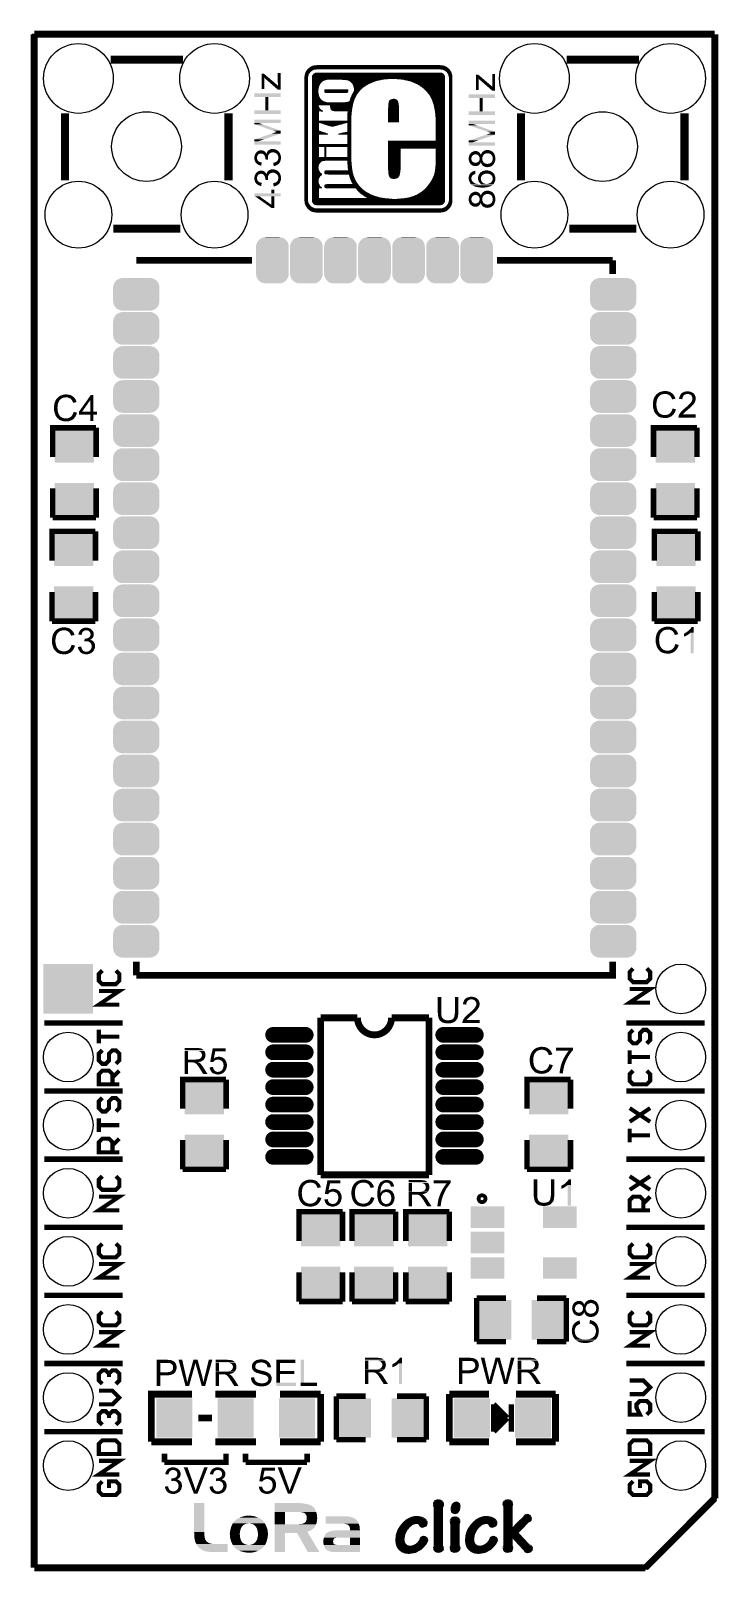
# Model space of a CAD drawing. Extents: x -0.06 to 0.95, y -0.15 to 2.11.
import ezdxf

# ---------------------------------------------------------------- set-up
doc = ezdxf.new("R2010")
doc.units = 0
doc.layers.get('0').update_dxf_attribs({"linetype": 'CONTINUOUS'})
for name, color, linetype in [('LORA_CLICK_V104_GKO', 7, 'CONTINUOUS'), ('LORA_CLICK_V104_GTO', 6, 'CONTINUOUS'), ('LORA_CLICK_V104_GTS', 1, 'CONTINUOUS')]:
    doc.layers.add(name, color=color, linetype=linetype)

# ---------------------------------------------------------------- blocks, each defined once
blk = doc.blocks.new('RECTANGLE_8')
blk.add_solid([(0.024, 0.029), (0.024, -0.029), (-0.024, 0.029), (-0.024, -0.029)])
blk = doc.blocks.new('RECTANGLE_9')
blk.add_solid([(0.0265, 0.029), (0.0265, -0.029), (-0.0265, 0.029), (-0.0265, -0.029)])
blk = doc.blocks.new('OBLONG_10')
at = {"const_width": 0.023}
blk.add_lwpolyline([(0.024, 0), (-0.024, 0)], dxfattribs=at)
at = {"const_width": 0.0115}
for points in [[(-0.02975, 0, 1), (-0.01825, 0, 1)], [(0.01825, 0, 1), (0.02975, 0, 1)]]:
    blk.add_lwpolyline(points, format="xyb", close=True, dxfattribs=at)
blk = doc.blocks.new('RECTANGLE_11')
blk.add_solid([(0.029, 0.024), (0.029, -0.024), (-0.029, 0.024), (-0.029, -0.024)])
blk = doc.blocks.new('RECTANGLE_13')
blk.add_solid([(0.02465, 0.0158), (0.02465, -0.0158), (-0.02465, 0.0158), (-0.02465, -0.0158)])
blk = doc.blocks.new('CUSTOM_14')
for points in [[(-0.0264, 0.0224), (-0.0248, 0.023), (0.0262, 0.0224), (0.0251, 0.023)], [(-0.0248, 0.023), (-0.0233, 0.0236), (0.0251, 0.023), (0.0229, 0.0236)], [(-0.0233, 0.0236), (-0.0211, 0.0239), (0.0229, 0.0236), (0.0219, 0.0239)], [(-0.0211, 0.0239), (-0.02, 0.024), (0.0219, 0.0239), (0.02, 0.024)], [(-0.034, 0.01), (-0.0339, 0.0119), (0.034, 0.01), (0.0338, 0.0119)], [(-0.034, -0.01), (-0.034, 0.01), (0.034, -0.01), (0.034, 0.01)], [(-0.0339, 0.0119), (-0.0335, 0.0133), (0.0338, 0.0119), (0.0336, 0.0133)], [(-0.0335, 0.0133), (-0.033, 0.0151), (0.0336, 0.0133), (0.0329, 0.0151)], [(-0.033, 0.0151), (-0.0323, 0.0164), (0.0329, 0.0151), (0.0324, 0.0164)], [(-0.0323, 0.0164), (-0.0314, 0.0181), (0.0324, 0.0164), (0.0313, 0.0181)], [(-0.0314, 0.0181), (-0.0304, 0.0192), (0.0313, 0.0181), (0.0305, 0.0192)], [(-0.0304, 0.0192), (-0.0292, 0.0205), (0.0305, 0.0192), (0.0291, 0.0205)], [(-0.0292, 0.0205), (-0.0279, 0.0214), (0.0291, 0.0205), (0.0281, 0.0214)], [(-0.0279, 0.0214), (-0.0264, 0.0224), (0.0281, 0.0214), (0.0262, 0.0224)], [(-0.0338, -0.0119), (-0.034, -0.01), (0.0339, -0.0119), (0.034, -0.01)], [(-0.0336, -0.0133), (-0.0338, -0.0119), (0.0335, -0.0133), (0.0339, -0.0119)], [(-0.0329, -0.0151), (-0.0336, -0.0133), (0.033, -0.0151), (0.0335, -0.0133)], [(-0.0324, -0.0164), (-0.0329, -0.0151), (0.0323, -0.0164), (0.033, -0.0151)], [(-0.0313, -0.0181), (-0.0324, -0.0164), (0.0314, -0.0181), (0.0323, -0.0164)], [(-0.0305, -0.0192), (-0.0313, -0.0181), (0.0304, -0.0192), (0.0314, -0.0181)], [(-0.0291, -0.0205), (-0.0305, -0.0192), (0.0292, -0.0205), (0.0304, -0.0192)], [(-0.0281, -0.0214), (-0.0291, -0.0205), (0.0279, -0.0214), (0.0292, -0.0205)], [(-0.0262, -0.0224), (-0.0281, -0.0214), (0.0264, -0.0224), (0.0279, -0.0214)], [(-0.0251, -0.023), (-0.0262, -0.0224), (0.0248, -0.023), (0.0264, -0.0224)], [(-0.0229, -0.0236), (-0.0251, -0.023), (0.0233, -0.0236), (0.0248, -0.023)], [(-0.0219, -0.0239), (-0.0229, -0.0236), (0.0211, -0.0239), (0.0233, -0.0236)], [(-0.02, -0.024), (-0.0219, -0.0239), (0.02, -0.024), (0.0211, -0.0239)]]:
    blk.add_solid(points)
blk = doc.blocks.new('CUSTOM_15')
for points in [[(-0.0239, 0.0219), (-0.0235, 0.0233), (0.0238, 0.0219), (0.0236, 0.0233)], [(-0.0235, 0.0233), (-0.023, 0.0251), (0.0236, 0.0233), (0.0229, 0.0251)], [(-0.023, 0.0251), (-0.0223, 0.0264), (0.0229, 0.0251), (0.0224, 0.0264)], [(-0.0223, 0.0264), (-0.0214, 0.0281), (0.0224, 0.0264), (0.0213, 0.0281)], [(-0.0214, 0.0281), (-0.0204, 0.0292), (0.0213, 0.0281), (0.0205, 0.0292)], [(-0.0204, 0.0292), (-0.0192, 0.0305), (0.0205, 0.0292), (0.0191, 0.0305)], [(-0.0192, 0.0305), (-0.0179, 0.0314), (0.0191, 0.0305), (0.0181, 0.0314)], [(-0.0179, 0.0314), (-0.0164, 0.0324), (0.0181, 0.0314), (0.0162, 0.0324)], [(-0.0164, 0.0324), (-0.0148, 0.033), (0.0162, 0.0324), (0.0151, 0.033)], [(-0.0148, 0.033), (-0.0133, 0.0336), (0.0151, 0.033), (0.0129, 0.0336)], [(-0.0133, 0.0336), (-0.0111, 0.0339), (0.0129, 0.0336), (0.0119, 0.0339)], [(-0.0111, 0.0339), (-0.01, 0.034), (0.0119, 0.0339), (0.01, 0.034)], [(-0.024, 0.02), (-0.0239, 0.0219), (0.024, 0.02), (0.0238, 0.0219)], [(-0.024, -0.02), (-0.024, 0.02), (0.024, -0.02), (0.024, 0.02)], [(-0.0238, -0.0219), (-0.024, -0.02), (0.0239, -0.0219), (0.024, -0.02)], [(-0.0236, -0.0233), (-0.0238, -0.0219), (0.0235, -0.0233), (0.0239, -0.0219)], [(-0.0229, -0.0251), (-0.0236, -0.0233), (0.023, -0.0251), (0.0235, -0.0233)], [(-0.0224, -0.0264), (-0.0229, -0.0251), (0.0223, -0.0264), (0.023, -0.0251)], [(-0.0213, -0.0281), (-0.0224, -0.0264), (0.0214, -0.0281), (0.0223, -0.0264)], [(-0.0205, -0.0292), (-0.0213, -0.0281), (0.0204, -0.0292), (0.0214, -0.0281)], [(-0.0191, -0.0305), (-0.0205, -0.0292), (0.0192, -0.0305), (0.0204, -0.0292)], [(-0.0181, -0.0314), (-0.0191, -0.0305), (0.0179, -0.0314), (0.0192, -0.0305)], [(-0.0162, -0.0324), (-0.0181, -0.0314), (0.0164, -0.0324), (0.0179, -0.0314)], [(-0.0151, -0.033), (-0.0162, -0.0324), (0.0148, -0.033), (0.0164, -0.0324)], [(-0.0129, -0.0336), (-0.0151, -0.033), (0.0133, -0.0336), (0.0148, -0.033)], [(-0.0119, -0.0339), (-0.0129, -0.0336), (0.0111, -0.0339), (0.0133, -0.0336)], [(-0.01, -0.034), (-0.0119, -0.0339), (0.01, -0.034), (0.0111, -0.0339)]]:
    blk.add_solid(points)
blk = doc.blocks.new('SQUARE_16')
blk.add_solid([(0.0365, 0.0365), (0.0365, -0.0365), (-0.0365, 0.0365), (-0.0365, -0.0365)])
blk = doc.blocks.new('ROUND_17')
blk.add_circle((0, 0), 0.0365)
blk = doc.blocks.new('ROUND_18')
blk.add_circle((0, 0), 0.0512)
blk = doc.blocks.new('ROUND_19')
blk.add_circle((0, 0), 0.049)
blk = doc.blocks.new('ROUND_20')
blk.add_circle((0, 0), 0.0512)

msp = doc.modelspace()

# ---------------------------------------------------------------- linework, layer by layer
at = {"layer": 'LORA_CLICK_V104_GKO'}
for points, const_width in [([(-0.05, 2.102), (0.95, 2.102)], 0.01), ([(-0.05, -0.15), (-0.05, 2.102)], 0.01), ([(0.95, -0.048), (0.95, 2.102)], 0.01), ([(-0.05, -0.15), (-0.05, 2.1), (0.95, 2.1)], 0.006), ([(0.95, -0.05), (0.95, 2.1)], 0.006), ([(0.848, -0.15), (0.95, -0.048)], 0.01), ([(-0.05, -0.15), (0.85, -0.15), (0.95, -0.05)], 0.006), ([(-0.05, -0.15), (0.848, -0.15)], 0.01)]:
    msp.add_lwpolyline(points, dxfattribs=dict(at, const_width=const_width))
at = {"layer": 'LORA_CLICK_V104_GTO'}
for points, const_width in [([(0.0622, 2.0646), (0.1685, 2.0646)], 0.012), ([(0.7322, 2.0646), (0.8385, 2.0646)], 0.012), ([(0.3471, 2.0395), (0.3524, 2.0395)], 0.0014), ([(0.3471, 2.0395), (0.3524, 2.0395)], 0.0014), ([(0.3471, 2.0392), (0.3524, 2.0392)], 0.0014), ([(0.3471, 2.0392), (0.3524, 2.0392)], 0.0014), ([(0.3471, 2.0389), (0.3524, 2.0389)], 0.0014), ([(0.3471, 2.0389), (0.3524, 2.0389)], 0.0014), ([(0.3471, 2.0386), (0.3524, 2.0386)], 0.0014), ([(0.3471, 2.0386), (0.3524, 2.0386)], 0.0014), ([(0.3471, 2.0384), (0.3523, 2.0384)], 0.0014), ([(0.3471, 2.0384), (0.3523, 2.0384)], 0.0014), ([(0.3471, 2.0381), (0.3523, 2.0381)], 0.0014), ([(0.3471, 2.0381), (0.3523, 2.0381)], 0.0014), ([(0.3471, 2.0378), (0.3523, 2.0378)], 0.0014), ([(0.3471, 2.0378), (0.3523, 2.0378)], 0.0014), ([(0.3471, 2.0375), (0.3523, 2.0375)], 0.0014), ([(0.3471, 2.0375), (0.3523, 2.0375)], 0.0014), ([(0.3471, 2.0372), (0.3523, 2.0372)], 0.0014), ([(0.3471, 2.0372), (0.3523, 2.0372)], 0.0014), ([(0.3471, 2.037), (0.3523, 2.037)], 0.0014), ([(0.3471, 2.037), (0.3523, 2.037)], 0.0014), ([(0.3471, 2.0367), (0.3523, 2.0367)], 0.0014), ([(0.3471, 2.0367), (0.3523, 2.0367)], 0.0014), ([(0.3471, 2.0364), (0.3523, 2.0364)], 0.0014), ([(0.3471, 2.0364), (0.3523, 2.0364)], 0.0014), ([(0.3471, 2.0361), (0.3523, 2.0361)], 0.0014), ([(0.3471, 2.0361), (0.3523, 2.0361)], 0.0014), ([(0.3471, 2.0359), (0.3523, 2.0359)], 0.0014), ([(0.3471, 2.0359), (0.3523, 2.0359)], 0.0014), ([(0.3471, 2.0356), (0.3523, 2.0356)], 0.0014), ([(0.3471, 2.0356), (0.3523, 2.0356)], 0.0014), ([(0.3471, 2.0353), (0.3523, 2.0353)], 0.0014), ([(0.3471, 2.0353), (0.3523, 2.0353)], 0.0014), ([(0.3472, 2.0403), (0.3525, 2.0403)], 0.0014), ([(0.3472, 2.0403), (0.3525, 2.0403)], 0.0014), ([(0.3472, 2.04), (0.3525, 2.04)], 0.0014), ([(0.3472, 2.04), (0.3525, 2.04)], 0.0014), ([(0.3472, 2.0397), (0.3524, 2.0397)], 0.0014), ([(0.3472, 2.0397), (0.3524, 2.0397)], 0.0014), ([(0.3473, 2.0411), (0.3527, 2.0411)], 0.0014), ([(0.3473, 2.0411), (0.3527, 2.0411)], 0.0014), ([(0.3473, 2.0408), (0.3526, 2.0408)], 0.0014), ([(0.3473, 2.0408), (0.3526, 2.0408)], 0.0014), ([(0.3473, 2.0406), (0.3526, 2.0406)], 0.0014), ([(0.3473, 2.0406), (0.3526, 2.0406)], 0.0014), ([(0.3474, 2.0417), (0.3529, 2.0417)], 0.0014), ([(0.3474, 2.0417), (0.3529, 2.0417)], 0.0014), ([(0.3474, 2.0414), (0.3528, 2.0414)], 0.0014), ([(0.3474, 2.0414), (0.3528, 2.0414)], 0.0014), ([(0.3475, 2.0419), (0.3529, 2.0419)], 0.0014), ([(0.3475, 2.0419), (0.3529, 2.0419)], 0.0014), ([(0.3476, 2.0425), (0.3531, 2.0425)], 0.0014), ([(0.3476, 2.0425), (0.3531, 2.0425)], 0.0014), ([(0.3476, 2.0422), (0.353, 2.0422)], 0.0014), ([(0.3476, 2.0422), (0.353, 2.0422)], 0.0014), ([(0.3477, 2.0428), (0.3532, 2.0428)], 0.0014), ([(0.3477, 2.0428), (0.3532, 2.0428)], 0.0014), ([(0.3478, 2.043), (0.3533, 2.043)], 0.0014), ([(0.3478, 2.043), (0.3533, 2.043)], 0.0014), ([(0.3479, 2.0433), (0.3535, 2.0433)], 0.0014), ([(0.3479, 2.0433), (0.3535, 2.0433)], 0.0014), ([(0.348, 2.0439), (0.3537, 2.0439)], 0.0014), ([(0.348, 2.0439), (0.3537, 2.0439)], 0.0014), ([(0.348, 2.0436), (0.3536, 2.0436)], 0.0014), ([(0.348, 2.0436), (0.3536, 2.0436)], 0.0014), ([(0.3481, 2.0442), (0.3539, 2.0442)], 0.0014), ([(0.3481, 2.0442), (0.3539, 2.0442)], 0.0014), ([(0.3482, 2.0444), (0.354, 2.0444)], 0.0014), ([(0.3482, 2.0444), (0.354, 2.0444)], 0.0014), ([(0.3483, 2.0447), (0.3542, 2.0447)], 0.0014), ([(0.3483, 2.0447), (0.3542, 2.0447)], 0.0014), ([(0.3485, 2.045), (0.3544, 2.045)], 0.0014), ([(0.3485, 2.045), (0.3544, 2.045)], 0.0014), ([(0.3486, 2.0453), (0.3546, 2.0453)], 0.0014), ([(0.3486, 2.0453), (0.3546, 2.0453)], 0.0014), ([(0.3487, 2.0455), (0.3548, 2.0455)], 0.0014), ([(0.3487, 2.0455), (0.3548, 2.0455)], 0.0014), ([(0.3488, 2.0458), (0.355, 2.0458)], 0.0014), ([(0.3488, 2.0458), (0.355, 2.0458)], 0.0014), ([(0.349, 2.0461), (0.3552, 2.0461)], 0.0014), ([(0.349, 2.0461), (0.3552, 2.0461)], 0.0014), ([(0.3491, 2.0464), (0.3554, 2.0464)], 0.0014), ([(0.3491, 2.0464), (0.3554, 2.0464)], 0.0014), ([(0.3493, 2.0466), (0.3557, 2.0466)], 0.0014), ([(0.3493, 2.0466), (0.3557, 2.0466)], 0.0014), ([(0.3494, 2.0469), (0.3559, 2.0469)], 0.0014), ([(0.3494, 2.0469), (0.3559, 2.0469)], 0.0014), ([(0.3496, 2.0472), (0.3562, 2.0472)], 0.0014), ([(0.3496, 2.0472), (0.3562, 2.0472)], 0.0014), ([(0.3497, 2.0475), (0.3565, 2.0475)], 0.0014), ([(0.3497, 2.0475), (0.3565, 2.0475)], 0.0014), ([(0.3499, 2.0477), (0.3568, 2.0477)], 0.0014), ([(0.3499, 2.0477), (0.3568, 2.0477)], 0.0014), ([(0.3501, 2.048), (0.3571, 2.048)], 0.0014), ([(0.3501, 2.048), (0.3571, 2.048)], 0.0014), ([(0.3503, 2.0483), (0.3575, 2.0483)], 0.0014), ([(0.3503, 2.0483), (0.3575, 2.0483)], 0.0014), ([(0.3505, 2.0486), (0.3579, 2.0486)], 0.0014), ([(0.3505, 2.0486), (0.3579, 2.0486)], 0.0014), ([(0.3507, 2.0488), (0.3583, 2.0488)], 0.0014), ([(0.3507, 2.0488), (0.3583, 2.0488)], 0.0014), ([(0.3509, 2.0491), (0.3588, 2.0491)], 0.0014), ([(0.3509, 2.0491), (0.3588, 2.0491)], 0.0014), ([(0.3511, 2.0494), (0.3593, 2.0494)], 0.0014), ([(0.3511, 2.0494), (0.3593, 2.0494)], 0.0014), ([(0.3513, 2.0497), (0.3598, 2.0497)], 0.0014), ([(0.3513, 2.0497), (0.3598, 2.0497)], 0.0014), ([(0.3516, 2.05), (0.3605, 2.05)], 0.0014), ([(0.3516, 2.05), (0.3605, 2.05)], 0.0014), ([(0.3518, 2.0502), (0.3613, 2.0502)], 0.0014), ([(0.3518, 2.0502), (0.3613, 2.0502)], 0.0014), ([(0.3521, 2.0505), (0.3624, 2.0505)], 0.0014), ([(0.3521, 2.0505), (0.3624, 2.0505)], 0.0014), ([(0.3523, 2.0508), (0.3646, 2.0508)], 0.0014), ([(0.3523, 2.0508), (0.3646, 2.0508)], 0.0014), ([(0.3526, 2.0511), (0.559, 2.0511)], 0.0014), ([(0.3526, 2.0511), (0.559, 2.0511)], 0.0014), ([(0.3529, 2.0513), (0.5587, 2.0513)], 0.0014), ([(0.3529, 2.0513), (0.5587, 2.0513)], 0.0014), ([(0.3532, 2.0516), (0.5584, 2.0516)], 0.0014), ([(0.3532, 2.0516), (0.5584, 2.0516)], 0.0014), ([(0.3536, 2.0519), (0.5581, 2.0519)], 0.0014), ([(0.3536, 2.0519), (0.5581, 2.0519)], 0.0014), ([(0.3539, 2.0522), (0.5578, 2.0522)], 0.0014), ([(0.3539, 2.0522), (0.5578, 2.0522)], 0.0014), ([(0.3543, 2.0524), (0.5574, 2.0524)], 0.0014), ([(0.3543, 2.0524), (0.5574, 2.0524)], 0.0014), ([(0.3546, 2.0527), (0.557, 2.0527)], 0.0014), ([(0.3546, 2.0527), (0.557, 2.0527)], 0.0014), ([(0.355, 2.053), (0.5566, 2.053)], 0.0014), ([(0.355, 2.053), (0.5566, 2.053)], 0.0014), ([(0.3555, 2.0533), (0.5562, 2.0533)], 0.0014), ([(0.3555, 2.0533), (0.5562, 2.0533)], 0.0014), ([(0.3559, 2.0535), (0.5558, 2.0535)], 0.0014), ([(0.3559, 2.0535), (0.5558, 2.0535)], 0.0014), ([(0.3564, 2.0538), (0.5553, 2.0538)], 0.0014), ([(0.3564, 2.0538), (0.5553, 2.0538)], 0.0014), ([(0.3569, 2.0541), (0.5547, 2.0541)], 0.0014), ([(0.3569, 2.0541), (0.5547, 2.0541)], 0.0014), ([(0.3575, 2.0544), (0.5542, 2.0544)], 0.0014), ([(0.3575, 2.0544), (0.5542, 2.0544)], 0.0014), ([(0.3581, 2.0546), (0.5536, 2.0546)], 0.0014), ([(0.3581, 2.0546), (0.5536, 2.0546)], 0.0014), ([(0.3581, 2.0391), (0.5536, 2.0391)], 0.0014), ([(0.3581, 2.0391), (0.5536, 2.0391)], 0.0014), ([(0.3581, 2.0388), (0.5536, 2.0388)], 0.0014), ([(0.3581, 2.0388), (0.5536, 2.0388)], 0.0014), ([(0.3581, 2.0385), (0.5536, 2.0385)], 0.0014), ([(0.3581, 2.0385), (0.5536, 2.0385)], 0.0014), ([(0.3581, 2.0382), (0.5536, 2.0382)], 0.0014), ([(0.3581, 2.0382), (0.5536, 2.0382)], 0.0014), ([(0.3581, 2.038), (0.5536, 2.038)], 0.0014), ([(0.3581, 2.038), (0.5536, 2.038)], 0.0014), ([(0.3581, 2.0377), (0.5536, 2.0377)], 0.0014), ([(0.3581, 2.0377), (0.5536, 2.0377)], 0.0014), ([(0.3581, 2.0374), (0.5536, 2.0374)], 0.0014), ([(0.3581, 2.0374), (0.5536, 2.0374)], 0.0014), ([(0.3581, 2.0371), (0.5536, 2.0371)], 0.0014), ([(0.3581, 2.0371), (0.5536, 2.0371)], 0.0014), ([(0.3581, 2.0369), (0.5536, 2.0369)], 0.0014), ([(0.3581, 2.0369), (0.5536, 2.0369)], 0.0014), ([(0.3581, 2.0366), (0.4694, 2.0366)], 0.0014), ([(0.3581, 2.0366), (0.4694, 2.0366)], 0.0014), ([(0.3581, 2.0363), (0.4662, 2.0363)], 0.0014), ([(0.3581, 2.0363), (0.4662, 2.0363)], 0.0014), ([(0.3581, 2.036), (0.4638, 2.036)], 0.0014), ([(0.3581, 2.036), (0.4638, 2.036)], 0.0014), ([(0.3581, 2.0358), (0.3839, 2.0358)], 0.0014), ([(0.3581, 2.0358), (0.3839, 2.0358)], 0.0014), ([(0.3581, 2.0355), (0.38, 2.0355)], 0.0014), ([(0.3581, 2.0355), (0.38, 2.0355)], 0.0014), ([(0.3581, 2.0352), (0.3784, 2.0352)], 0.0014), ([(0.3581, 2.0352), (0.3784, 2.0352)], 0.0014), ([(0.3582, 2.0396), (0.5535, 2.0396)], 0.0014), ([(0.3582, 2.0396), (0.5535, 2.0396)], 0.0014), ([(0.3582, 2.0394), (0.5535, 2.0394)], 0.0014), ([(0.3582, 2.0394), (0.5535, 2.0394)], 0.0014), ([(0.3583, 2.0399), (0.5534, 2.0399)], 0.0014), ([(0.3583, 2.0399), (0.5534, 2.0399)], 0.0014), ([(0.3584, 2.0402), (0.5533, 2.0402)], 0.0014), ([(0.3584, 2.0402), (0.5533, 2.0402)], 0.0014), ([(0.3585, 2.0405), (0.5532, 2.0405)], 0.0014), ([(0.3585, 2.0405), (0.5532, 2.0405)], 0.0014), ([(0.3586, 2.0407), (0.5531, 2.0407)], 0.0014), ([(0.3586, 2.0407), (0.5531, 2.0407)], 0.0014), ([(0.3587, 2.041), (0.553, 2.041)], 0.0014), ([(0.3587, 2.041), (0.553, 2.041)], 0.0014), ([(0.3588, 2.0549), (0.5528, 2.0549)], 0.0014), ([(0.3588, 2.0549), (0.5528, 2.0549)], 0.0014), ([(0.3588, 2.0413), (0.5529, 2.0413)], 0.0014), ([(0.3588, 2.0413), (0.5529, 2.0413)], 0.0014), ([(0.359, 2.0416), (0.5527, 2.0416)], 0.0014), ([(0.359, 2.0416), (0.5527, 2.0416)], 0.0014), ([(0.3591, 2.0418), (0.5525, 2.0418)], 0.0014), ([(0.3591, 2.0418), (0.5525, 2.0418)], 0.0014), ([(0.3593, 2.0421), (0.5523, 2.0421)], 0.0014), ([(0.3593, 2.0421), (0.5523, 2.0421)], 0.0014), ([(0.3595, 2.0424), (0.5521, 2.0424)], 0.0014), ([(0.3595, 2.0424), (0.5521, 2.0424)], 0.0014), ([(0.3596, 2.0552), (0.552, 2.0552)], 0.0014), ([(0.3596, 2.0552), (0.552, 2.0552)], 0.0014), ([(0.3598, 2.0427), (0.5519, 2.0427)], 0.0014), ([(0.3598, 2.0427), (0.5519, 2.0427)], 0.0014), ([(0.36, 2.0429), (0.5517, 2.0429)], 0.0014), ([(0.36, 2.0429), (0.5517, 2.0429)], 0.0014), ([(0.3603, 2.0432), (0.5514, 2.0432)], 0.0014), ([(0.3603, 2.0432), (0.5514, 2.0432)], 0.0014), ([(0.3606, 2.0555), (0.5511, 2.0555)], 0.0014), ([(0.3606, 2.0555), (0.5511, 2.0555)], 0.0014), ([(0.3606, 2.0435), (0.5511, 2.0435)], 0.0014), ([(0.3606, 2.0435), (0.5511, 2.0435)], 0.0014), ([(0.361, 2.0438), (0.5507, 2.0438)], 0.0014), ([(0.361, 2.0438), (0.5507, 2.0438)], 0.0014), ([(0.3614, 2.044), (0.5503, 2.044)], 0.0014), ([(0.3614, 2.044), (0.5503, 2.044)], 0.0014), ([(0.3619, 2.0558), (0.5498, 2.0558)], 0.0014), ([(0.3619, 2.0558), (0.5498, 2.0558)], 0.0014), ([(0.3619, 2.0443), (0.5498, 2.0443)], 0.0014), ([(0.3619, 2.0443), (0.5498, 2.0443)], 0.0014), ([(0.3625, 2.0446), (0.5492, 2.0446)], 0.0014), ([(0.3625, 2.0446), (0.5492, 2.0446)], 0.0014), ([(0.3634, 2.0449), (0.5483, 2.0449)], 0.0014), ([(0.3634, 2.0449), (0.5483, 2.0449)], 0.0014), ([(0.3649, 2.056), (0.5467, 2.056)], 0.0014), ([(0.3649, 2.056), (0.5467, 2.056)], 0.0014), ([(0.3876, 2.0358), (0.4619, 2.0358)], 0.0014), ([(0.3876, 2.0358), (0.4619, 2.0358)], 0.0014), ([(0.4025, 2.0355), (0.4603, 2.0355)], 0.0014), ([(0.4025, 2.0355), (0.4603, 2.0355)], 0.0014), ([(0.4085, 2.0352), (0.4589, 2.0352)], 0.0014), ([(0.4085, 2.0352), (0.4589, 2.0352)], 0.0014), ([(0.483, 2.0366), (0.5536, 2.0366)], 0.0014), ([(0.483, 2.0366), (0.5536, 2.0366)], 0.0014), ([(0.4865, 2.0363), (0.5536, 2.0363)], 0.0014), ([(0.4865, 2.0363), (0.5536, 2.0363)], 0.0014), ([(0.489, 2.036), (0.5536, 2.036)], 0.0014), ([(0.489, 2.036), (0.5536, 2.036)], 0.0014), ([(0.491, 2.0358), (0.5536, 2.0358)], 0.0014), ([(0.491, 2.0358), (0.5536, 2.0358)], 0.0014), ([(0.4928, 2.0355), (0.5536, 2.0355)], 0.0014), ([(0.4928, 2.0355), (0.5536, 2.0355)], 0.0014), ([(0.4943, 2.0352), (0.5536, 2.0352)], 0.0014), ([(0.4943, 2.0352), (0.5536, 2.0352)], 0.0014), ([(0.5471, 2.0508), (0.5593, 2.0508)], 0.0014), ([(0.5471, 2.0508), (0.5593, 2.0508)], 0.0014), ([(0.5493, 2.0505), (0.5596, 2.0505)], 0.0014), ([(0.5493, 2.0505), (0.5596, 2.0505)], 0.0014), ([(0.5504, 2.0502), (0.5598, 2.0502)], 0.0014), ([(0.5504, 2.0502), (0.5598, 2.0502)], 0.0014), ([(0.5512, 2.05), (0.5601, 2.05)], 0.0014), ([(0.5512, 2.05), (0.5601, 2.05)], 0.0014), ([(0.5518, 2.0497), (0.5603, 2.0497)], 0.0014), ([(0.5518, 2.0497), (0.5603, 2.0497)], 0.0014), ([(0.5524, 2.0494), (0.5606, 2.0494)], 0.0014), ([(0.5524, 2.0494), (0.5606, 2.0494)], 0.0014), ([(0.5529, 2.0491), (0.5608, 2.0491)], 0.0014), ([(0.5529, 2.0491), (0.5608, 2.0491)], 0.0014), ([(0.5534, 2.0488), (0.561, 2.0488)], 0.0014), ([(0.5534, 2.0488), (0.561, 2.0488)], 0.0014), ([(0.5538, 2.0486), (0.5612, 2.0486)], 0.0014), ([(0.5538, 2.0486), (0.5612, 2.0486)], 0.0014), ([(0.5542, 2.0483), (0.5614, 2.0483)], 0.0014), ([(0.5542, 2.0483), (0.5614, 2.0483)], 0.0014), ([(0.5545, 2.048), (0.5616, 2.048)], 0.0014), ([(0.5545, 2.048), (0.5616, 2.048)], 0.0014), ([(0.5549, 2.0477), (0.5618, 2.0477)], 0.0014), ([(0.5549, 2.0477), (0.5618, 2.0477)], 0.0014), ([(0.5552, 2.0475), (0.5619, 2.0475)], 0.0014), ([(0.5552, 2.0475), (0.5619, 2.0475)], 0.0014), ([(0.5555, 2.0472), (0.5621, 2.0472)], 0.0014), ([(0.5555, 2.0472), (0.5621, 2.0472)], 0.0014), ([(0.5558, 2.0469), (0.5623, 2.0469)], 0.0014), ([(0.5558, 2.0469), (0.5623, 2.0469)], 0.0014), ([(0.556, 2.0466), (0.5624, 2.0466)], 0.0014), ([(0.556, 2.0466), (0.5624, 2.0466)], 0.0014), ([(0.5563, 2.0464), (0.5626, 2.0464)], 0.0014), ([(0.5563, 2.0464), (0.5626, 2.0464)], 0.0014), ([(0.5565, 2.0461), (0.5627, 2.0461)], 0.0014), ([(0.5565, 2.0461), (0.5627, 2.0461)], 0.0014), ([(0.5567, 2.0458), (0.5628, 2.0458)], 0.0014), ([(0.5567, 2.0458), (0.5628, 2.0458)], 0.0014), ([(0.5569, 2.0455), (0.563, 2.0455)], 0.0014), ([(0.5569, 2.0455), (0.563, 2.0455)], 0.0014), ([(0.5571, 2.0453), (0.5631, 2.0453)], 0.0014), ([(0.5571, 2.0453), (0.5631, 2.0453)], 0.0014), ([(0.5573, 2.045), (0.5632, 2.045)], 0.0014), ([(0.5573, 2.045), (0.5632, 2.045)], 0.0014), ([(0.5575, 2.0447), (0.5633, 2.0447)], 0.0014), ([(0.5575, 2.0447), (0.5633, 2.0447)], 0.0014), ([(0.5576, 2.0444), (0.5634, 2.0444)], 0.0014), ([(0.5576, 2.0444), (0.5634, 2.0444)], 0.0014), ([(0.5578, 2.0442), (0.5635, 2.0442)], 0.0014), ([(0.5578, 2.0442), (0.5635, 2.0442)], 0.0014), ([(0.5579, 2.0439), (0.5636, 2.0439)], 0.0014), ([(0.5579, 2.0439), (0.5636, 2.0439)], 0.0014), ([(0.5581, 2.0436), (0.5637, 2.0436)], 0.0014), ([(0.5581, 2.0436), (0.5637, 2.0436)], 0.0014), ([(0.5582, 2.0433), (0.5638, 2.0433)], 0.0014), ([(0.5582, 2.0433), (0.5638, 2.0433)], 0.0014), ([(0.5583, 2.043), (0.5639, 2.043)], 0.0014), ([(0.5583, 2.043), (0.5639, 2.043)], 0.0014), ([(0.5584, 2.0428), (0.564, 2.0428)], 0.0014), ([(0.5584, 2.0428), (0.564, 2.0428)], 0.0014), ([(0.5586, 2.0425), (0.564, 2.0425)], 0.0014), ([(0.5586, 2.0425), (0.564, 2.0425)], 0.0014), ([(0.5587, 2.0422), (0.5641, 2.0422)], 0.0014), ([(0.5587, 2.0422), (0.5641, 2.0422)], 0.0014), ([(0.5587, 2.0419), (0.5642, 2.0419)], 0.0014), ([(0.5587, 2.0419), (0.5642, 2.0419)], 0.0014), ([(0.5588, 2.0417), (0.5642, 2.0417)], 0.0014), ([(0.5588, 2.0417), (0.5642, 2.0417)], 0.0014), ([(0.5589, 2.0414), (0.5643, 2.0414)], 0.0014), ([(0.5589, 2.0414), (0.5643, 2.0414)], 0.0014), ([(0.559, 2.0411), (0.5643, 2.0411)], 0.0014), ([(0.559, 2.0411), (0.5643, 2.0411)], 0.0014), ([(0.559, 2.0408), (0.5644, 2.0408)], 0.0014), ([(0.559, 2.0408), (0.5644, 2.0408)], 0.0014), ([(0.5591, 2.0406), (0.5644, 2.0406)], 0.0014), ([(0.5591, 2.0406), (0.5644, 2.0406)], 0.0014), ([(0.5591, 2.0403), (0.5645, 2.0403)], 0.0014), ([(0.5591, 2.0403), (0.5645, 2.0403)], 0.0014), ([(0.5592, 2.04), (0.5645, 2.04)], 0.0014), ([(0.5592, 2.04), (0.5645, 2.04)], 0.0014), ([(0.5592, 2.0397), (0.5645, 2.0397)], 0.0014), ([(0.5592, 2.0397), (0.5645, 2.0397)], 0.0014), ([(0.5593, 2.0395), (0.5645, 2.0395)], 0.0014), ([(0.5593, 2.0395), (0.5645, 2.0395)], 0.0014), ([(0.5593, 2.0392), (0.5646, 2.0392)], 0.0014), ([(0.5593, 2.0392), (0.5646, 2.0392)], 0.0014), ([(0.5593, 2.0389), (0.5646, 2.0389)], 0.0014), ([(0.5593, 2.0389), (0.5646, 2.0389)], 0.0014), ([(0.5593, 2.0386), (0.5646, 2.0386)], 0.0014), ([(0.5593, 2.0386), (0.5646, 2.0386)], 0.0014), ([(0.5593, 2.0384), (0.5646, 2.0384)], 0.0014), ([(0.5593, 2.0384), (0.5646, 2.0384)], 0.0014), ([(0.5593, 2.0381), (0.5646, 2.0381)], 0.0014), ([(0.5593, 2.0381), (0.5646, 2.0381)], 0.0014), ([(0.5593, 2.0378), (0.5646, 2.0378)], 0.0014), ([(0.5593, 2.0378), (0.5646, 2.0378)], 0.0014), ([(0.5593, 2.0375), (0.5646, 2.0375)], 0.0014), ([(0.5593, 2.0375), (0.5646, 2.0375)], 0.0014), ([(0.5593, 2.0372), (0.5646, 2.0372)], 0.0014), ([(0.5593, 2.0372), (0.5646, 2.0372)], 0.0014), ([(0.5593, 2.037), (0.5646, 2.037)], 0.0014), ([(0.5593, 2.037), (0.5646, 2.037)], 0.0014), ([(0.5593, 2.0367), (0.5646, 2.0367)], 0.0014), ([(0.5593, 2.0367), (0.5646, 2.0367)], 0.0014), ([(0.5593, 2.0364), (0.5646, 2.0364)], 0.0014), ([(0.5593, 2.0364), (0.5646, 2.0364)], 0.0014), ([(0.5593, 2.0361), (0.5646, 2.0361)], 0.0014), ([(0.5593, 2.0361), (0.5646, 2.0361)], 0.0014), ([(0.5593, 2.0359), (0.5646, 2.0359)], 0.0014), ([(0.5593, 2.0359), (0.5646, 2.0359)], 0.0014), ([(0.5593, 2.0356), (0.5646, 2.0356)], 0.0014), ([(0.5593, 2.0356), (0.5646, 2.0356)], 0.0014), ([(0.5593, 2.0353), (0.5646, 2.0353)], 0.0014), ([(0.5593, 2.0353), (0.5646, 2.0353)], 0.0014), ([(0.3471, 2.035), (0.3523, 2.035)], 0.0014), ([(0.3471, 2.035), (0.3523, 2.035)], 0.0014), ([(0.3471, 2.0348), (0.3523, 2.0348)], 0.0014), ([(0.3471, 2.0348), (0.3523, 2.0348)], 0.0014), ([(0.3471, 2.0345), (0.3523, 2.0345)], 0.0014), ([(0.3471, 2.0345), (0.3523, 2.0345)], 0.0014), ([(0.3471, 2.0342), (0.3523, 2.0342)], 0.0014), ([(0.3471, 2.0342), (0.3523, 2.0342)], 0.0014), ([(0.3471, 2.0339), (0.3523, 2.0339)], 0.0014), ([(0.3471, 2.0339), (0.3523, 2.0339)], 0.0014), ([(0.3471, 2.0337), (0.3523, 2.0337)], 0.0014), ([(0.3471, 2.0337), (0.3523, 2.0337)], 0.0014), ([(0.3471, 2.0334), (0.3523, 2.0334)], 0.0014), ([(0.3471, 2.0334), (0.3523, 2.0334)], 0.0014), ([(0.3471, 2.0331), (0.3523, 2.0331)], 0.0014), ([(0.3471, 2.0331), (0.3523, 2.0331)], 0.0014), ([(0.3471, 2.0328), (0.3523, 2.0328)], 0.0014), ([(0.3471, 2.0328), (0.3523, 2.0328)], 0.0014), ([(0.3471, 2.0326), (0.3523, 2.0326)], 0.0014), ([(0.3471, 2.0326), (0.3523, 2.0326)], 0.0014), ([(0.3471, 2.0323), (0.3523, 2.0323)], 0.0014), ([(0.3471, 2.0323), (0.3523, 2.0323)], 0.0014), ([(0.3471, 2.032), (0.3523, 2.032)], 0.0014), ([(0.3471, 2.032), (0.3523, 2.032)], 0.0014), ([(0.3471, 2.0317), (0.3523, 2.0317)], 0.0014), ([(0.3471, 2.0317), (0.3523, 2.0317)], 0.0014), ([(0.3471, 2.0314), (0.3523, 2.0314)], 0.0014), ([(0.3471, 2.0314), (0.3523, 2.0314)], 0.0014), ([(0.3471, 2.0312), (0.3523, 2.0312)], 0.0014), ([(0.3471, 2.0312), (0.3523, 2.0312)], 0.0014), ([(0.3471, 2.0309), (0.3523, 2.0309)], 0.0014), ([(0.3471, 2.0309), (0.3523, 2.0309)], 0.0014), ([(0.3471, 2.0306), (0.3523, 2.0306)], 0.0014), ([(0.3471, 2.0306), (0.3523, 2.0306)], 0.0014), ([(0.3471, 2.0303), (0.3523, 2.0303)], 0.0014), ([(0.3471, 2.0303), (0.3523, 2.0303)], 0.0014), ([(0.3471, 2.0301), (0.3523, 2.0301)], 0.0014), ([(0.3471, 2.0301), (0.3523, 2.0301)], 0.0014), ([(0.3471, 2.0298), (0.3523, 2.0298)], 0.0014), ([(0.3471, 2.0298), (0.3523, 2.0298)], 0.0014), ([(0.3471, 2.0295), (0.3523, 2.0295)], 0.0014), ([(0.3471, 2.0295), (0.3523, 2.0295)], 0.0014), ([(0.3471, 2.0292), (0.3523, 2.0292)], 0.0014), ([(0.3471, 2.0292), (0.3523, 2.0292)], 0.0014), ([(0.3471, 2.029), (0.3523, 2.029)], 0.0014), ([(0.3471, 2.029), (0.3523, 2.029)], 0.0014), ([(0.3471, 2.0287), (0.3523, 2.0287)], 0.0014), ([(0.3471, 2.0287), (0.3523, 2.0287)], 0.0014), ([(0.3471, 2.0284), (0.3523, 2.0284)], 0.0014), ([(0.3471, 2.0284), (0.3523, 2.0284)], 0.0014), ([(0.3471, 2.0281), (0.3523, 2.0281)], 0.0014), ([(0.3471, 2.0281), (0.3523, 2.0281)], 0.0014), ([(0.3471, 2.0279), (0.3523, 2.0279)], 0.0014), ([(0.3471, 2.0279), (0.3523, 2.0279)], 0.0014), ([(0.3471, 2.0276), (0.3523, 2.0276)], 0.0014), ([(0.3471, 2.0276), (0.3523, 2.0276)], 0.0014), ([(0.3471, 2.0273), (0.3523, 2.0273)], 0.0014), ([(0.3471, 2.0273), (0.3523, 2.0273)], 0.0014), ([(0.3471, 2.027), (0.3523, 2.027)], 0.0014), ([(0.3471, 2.027), (0.3523, 2.027)], 0.0014), ([(0.3471, 2.0268), (0.3523, 2.0268)], 0.0014), ([(0.3471, 2.0268), (0.3523, 2.0268)], 0.0014), ([(0.3471, 2.0265), (0.3523, 2.0265)], 0.0014), ([(0.3471, 2.0265), (0.3523, 2.0265)], 0.0014), ([(0.3471, 2.0262), (0.3523, 2.0262)], 0.0014), ([(0.3471, 2.0262), (0.3523, 2.0262)], 0.0014), ([(0.3471, 2.0259), (0.3523, 2.0259)], 0.0014), ([(0.3471, 2.0259), (0.3523, 2.0259)], 0.0014), ([(0.3471, 2.0256), (0.3523, 2.0256)], 0.0014), ([(0.3471, 2.0256), (0.3523, 2.0256)], 0.0014), ([(0.3471, 2.0254), (0.3523, 2.0254)], 0.0014), ([(0.3471, 2.0254), (0.3523, 2.0254)], 0.0014), ([(0.3471, 2.0251), (0.3523, 2.0251)], 0.0014), ([(0.3471, 2.0251), (0.3523, 2.0251)], 0.0014), ([(0.3471, 2.0248), (0.3523, 2.0248)], 0.0014), ([(0.3471, 2.0248), (0.3523, 2.0248)], 0.0014), ([(0.3471, 2.0245), (0.3523, 2.0245)], 0.0014), ([(0.3471, 2.0245), (0.3523, 2.0245)], 0.0014), ([(0.3471, 2.0243), (0.3523, 2.0243)], 0.0014), ([(0.3471, 2.0243), (0.3523, 2.0243)], 0.0014), ([(0.3471, 2.024), (0.3523, 2.024)], 0.0014), ([(0.3471, 2.024), (0.3523, 2.024)], 0.0014), ([(0.3471, 2.0237), (0.3523, 2.0237)], 0.0014), ([(0.3471, 2.0237), (0.3523, 2.0237)], 0.0014), ([(0.3471, 2.0234), (0.3523, 2.0234)], 0.0014), ([(0.3471, 2.0234), (0.3523, 2.0234)], 0.0014), ([(0.3471, 2.0232), (0.3523, 2.0232)], 0.0014), ([(0.3471, 2.0232), (0.3523, 2.0232)], 0.0014), ([(0.3471, 2.0229), (0.3523, 2.0229)], 0.0014), ([(0.3471, 2.0229), (0.3523, 2.0229)], 0.0014), ([(0.3471, 2.0226), (0.3523, 2.0226)], 0.0014), ([(0.3471, 2.0226), (0.3523, 2.0226)], 0.0014), ([(0.3471, 2.0223), (0.3523, 2.0223)], 0.0014), ([(0.3471, 2.0223), (0.3523, 2.0223)], 0.0014), ([(0.3471, 2.0221), (0.3523, 2.0221)], 0.0014), ([(0.3471, 2.0221), (0.3523, 2.0221)], 0.0014), ([(0.3471, 2.0218), (0.3523, 2.0218)], 0.0014), ([(0.3471, 2.0218), (0.3523, 2.0218)], 0.0014), ([(0.3471, 2.0215), (0.3523, 2.0215)], 0.0014), ([(0.3471, 2.0215), (0.3523, 2.0215)], 0.0014), ([(0.3471, 2.0212), (0.3523, 2.0212)], 0.0014), ([(0.3471, 2.0212), (0.3523, 2.0212)], 0.0014), ([(0.3471, 2.021), (0.3523, 2.021)], 0.0014), ([(0.3471, 2.021), (0.3523, 2.021)], 0.0014), ([(0.3471, 2.0207), (0.3523, 2.0207)], 0.0014), ([(0.3471, 2.0207), (0.3523, 2.0207)], 0.0014), ([(0.3471, 2.0204), (0.3523, 2.0204)], 0.0014), ([(0.3471, 2.0204), (0.3523, 2.0204)], 0.0014), ([(0.3471, 2.0201), (0.3523, 2.0201)], 0.0014), ([(0.3471, 2.0201), (0.3523, 2.0201)], 0.0014), ([(0.3471, 2.0198), (0.3523, 2.0198)], 0.0014), ([(0.3471, 2.0198), (0.3523, 2.0198)], 0.0014), ([(0.3471, 2.0196), (0.3523, 2.0196)], 0.0014), ([(0.3471, 2.0196), (0.3523, 2.0196)], 0.0014), ([(0.3471, 2.0193), (0.3523, 2.0193)], 0.0014), ([(0.3471, 2.0193), (0.3523, 2.0193)], 0.0014), ([(0.3471, 2.019), (0.3523, 2.019)], 0.0014), ([(0.3471, 2.019), (0.3523, 2.019)], 0.0014), ([(0.3471, 2.0187), (0.3523, 2.0187)], 0.0014), ([(0.3471, 2.0187), (0.3523, 2.0187)], 0.0014), ([(0.3471, 2.0185), (0.3523, 2.0185)], 0.0014), ([(0.3471, 2.0185), (0.3523, 2.0185)], 0.0014), ([(0.3471, 2.0182), (0.3523, 2.0182)], 0.0014), ([(0.3471, 2.0182), (0.3523, 2.0182)], 0.0014), ([(0.3471, 2.0179), (0.3523, 2.0179)], 0.0014), ([(0.3471, 2.0179), (0.3523, 2.0179)], 0.0014), ([(0.3471, 2.0176), (0.3523, 2.0176)], 0.0014), ([(0.3471, 2.0176), (0.3523, 2.0176)], 0.0014), ([(0.3471, 2.0174), (0.3523, 2.0174)], 0.0014), ([(0.3471, 2.0174), (0.3523, 2.0174)], 0.0014), ([(0.3471, 2.0171), (0.3523, 2.0171)], 0.0014), ([(0.3471, 2.0171), (0.3523, 2.0171)], 0.0014), ([(0.3471, 2.0168), (0.3523, 2.0168)], 0.0014), ([(0.3471, 2.0168), (0.3523, 2.0168)], 0.0014), ([(0.3471, 2.0165), (0.3523, 2.0165)], 0.0014), ([(0.3471, 2.0165), (0.3523, 2.0165)], 0.0014), ([(0.3471, 2.0163), (0.3523, 2.0163)], 0.0014), ([(0.3471, 2.0163), (0.3523, 2.0163)], 0.0014), ([(0.3471, 2.016), (0.3523, 2.016)], 0.0014), ([(0.3471, 2.016), (0.3523, 2.016)], 0.0014), ([(0.3471, 2.0157), (0.3523, 2.0157)], 0.0014), ([(0.3471, 2.0157), (0.3523, 2.0157)], 0.0014), ([(0.3471, 2.0154), (0.3523, 2.0154)], 0.0014), ([(0.3471, 2.0154), (0.3523, 2.0154)], 0.0014), ([(0.3471, 2.0151), (0.3523, 2.0151)], 0.0014), ([(0.3471, 2.0151), (0.3523, 2.0151)], 0.0014), ([(0.3471, 2.0149), (0.3523, 2.0149)], 0.0014), ([(0.3471, 2.0149), (0.3523, 2.0149)], 0.0014), ([(0.3471, 2.0146), (0.3523, 2.0146)], 0.0014), ([(0.3471, 2.0146), (0.3523, 2.0146)], 0.0014), ([(0.3471, 2.0143), (0.3523, 2.0143)], 0.0014), ([(0.3471, 2.0143), (0.3523, 2.0143)], 0.0014), ([(0.3471, 2.014), (0.3523, 2.014)], 0.0014), ([(0.3471, 2.014), (0.3523, 2.014)], 0.0014), ([(0.3471, 2.0138), (0.3523, 2.0138)], 0.0014), ([(0.3471, 2.0138), (0.3523, 2.0138)], 0.0014), ([(0.3471, 2.0135), (0.3523, 2.0135)], 0.0014), ([(0.3471, 2.0135), (0.3523, 2.0135)], 0.0014), ([(0.3471, 2.0132), (0.3523, 2.0132)], 0.0014), ([(0.3471, 2.0132), (0.3523, 2.0132)], 0.0014), ([(0.3471, 2.0129), (0.3523, 2.0129)], 0.0014), ([(0.3471, 2.0129), (0.3523, 2.0129)], 0.0014), ([(0.3471, 2.0127), (0.3523, 2.0127)], 0.0014), ([(0.3471, 2.0127), (0.3523, 2.0127)], 0.0014), ([(0.3581, 2.0349), (0.3774, 2.0349)], 0.0014), ([(0.3581, 2.0349), (0.3774, 2.0349)], 0.0014), ([(0.3581, 2.0347), (0.3766, 2.0347)], 0.0014), ([(0.3581, 2.0347), (0.3766, 2.0347)], 0.0014), ([(0.3581, 2.0344), (0.376, 2.0344)], 0.0014), ([(0.3581, 2.0344), (0.376, 2.0344)], 0.0014), ([(0.3581, 2.0341), (0.3755, 2.0341)], 0.0014), ([(0.3581, 2.0341), (0.3755, 2.0341)], 0.0014), ([(0.3581, 2.0338), (0.375, 2.0338)], 0.0014), ([(0.3581, 2.0338), (0.375, 2.0338)], 0.0014), ([(0.3581, 2.0336), (0.3745, 2.0336)], 0.0014), ([(0.3581, 2.0336), (0.3745, 2.0336)], 0.0014), ([(0.3581, 2.0333), (0.3741, 2.0333)], 0.0014), ([(0.3581, 2.0333), (0.3741, 2.0333)], 0.0014), ([(0.3581, 2.033), (0.3737, 2.033)], 0.0014), ([(0.3581, 2.033), (0.3737, 2.033)], 0.0014), ([(0.3581, 2.0327), (0.3734, 2.0327)], 0.0014), ([(0.3581, 2.0327), (0.3734, 2.0327)], 0.0014), ([(0.3581, 2.0324), (0.373, 2.0324)], 0.0014), ([(0.3581, 2.0324), (0.373, 2.0324)], 0.0014), ([(0.3581, 2.0322), (0.3727, 2.0322)], 0.0014), ([(0.3581, 2.0322), (0.3727, 2.0322)], 0.0014), ([(0.3581, 2.0319), (0.3724, 2.0319)], 0.0014), ([(0.3581, 2.0319), (0.3724, 2.0319)], 0.0014), ([(0.3581, 2.0316), (0.3721, 2.0316)], 0.0014), ([(0.3581, 2.0316), (0.3721, 2.0316)], 0.0014), ([(0.3581, 2.0313), (0.3719, 2.0313)], 0.0014), ([(0.3581, 2.0313), (0.3719, 2.0313)], 0.0014), ([(0.3581, 2.0311), (0.3716, 2.0311)], 0.0014), ([(0.3581, 2.0311), (0.3716, 2.0311)], 0.0014), ([(0.3581, 2.0308), (0.3714, 2.0308)], 0.0014), ([(0.3581, 2.0308), (0.3714, 2.0308)], 0.0014), ([(0.3581, 2.0305), (0.3712, 2.0305)], 0.0014), ([(0.3581, 2.0305), (0.3712, 2.0305)], 0.0014), ([(0.3581, 2.0302), (0.371, 2.0302)], 0.0014), ([(0.3581, 2.0302), (0.371, 2.0302)], 0.0014), ([(0.3581, 2.03), (0.3708, 2.03)], 0.0014), ([(0.3581, 2.03), (0.3708, 2.03)], 0.0014), ([(0.3581, 2.0297), (0.3706, 2.0297)], 0.0014), ([(0.3581, 2.0297), (0.3706, 2.0297)], 0.0014), ([(0.3581, 2.0294), (0.3704, 2.0294)], 0.0014), ([(0.3581, 2.0294), (0.3704, 2.0294)], 0.0014), ([(0.3581, 2.0291), (0.3702, 2.0291)], 0.0014), ([(0.3581, 2.0291), (0.3702, 2.0291)], 0.0014), ([(0.3581, 2.0289), (0.3701, 2.0289)], 0.0014), ([(0.3581, 2.0289), (0.3701, 2.0289)], 0.0014), ([(0.3581, 2.0286), (0.3699, 2.0286)], 0.0014), ([(0.3581, 2.0286), (0.3699, 2.0286)], 0.0014), ([(0.3581, 2.0283), (0.3698, 2.0283)], 0.0014), ([(0.3581, 2.0283), (0.3698, 2.0283)], 0.0014), ([(0.3581, 2.028), (0.3696, 2.028)], 0.0014), ([(0.3581, 2.028), (0.3696, 2.028)], 0.0014), ([(0.3581, 2.0277), (0.3695, 2.0277)], 0.0014), ([(0.3581, 2.0277), (0.3695, 2.0277)], 0.0014), ([(0.3581, 2.0275), (0.3694, 2.0275)], 0.0014), ([(0.3581, 2.0275), (0.3694, 2.0275)], 0.0014), ([(0.3581, 2.0272), (0.3693, 2.0272)], 0.0014), ([(0.3581, 2.0272), (0.3693, 2.0272)], 0.0014), ([(0.3581, 2.0269), (0.3691, 2.0269)], 0.0014), ([(0.3581, 2.0269), (0.3691, 2.0269)], 0.0014), ([(0.3581, 2.0266), (0.369, 2.0266)], 0.0014), ([(0.3581, 2.0266), (0.369, 2.0266)], 0.0014), ([(0.3581, 2.0264), (0.3689, 2.0264)], 0.0014), ([(0.3581, 2.0264), (0.3689, 2.0264)], 0.0014), ([(0.3581, 2.0261), (0.3688, 2.0261)], 0.0014), ([(0.3581, 2.0261), (0.3688, 2.0261)], 0.0014), ([(0.3581, 2.0258), (0.3687, 2.0258)], 0.0014), ([(0.3581, 2.0258), (0.3687, 2.0258)], 0.0014), ([(0.3581, 2.0255), (0.3686, 2.0255)], 0.0014), ([(0.3581, 2.0255), (0.3686, 2.0255)], 0.0014), ([(0.3581, 2.0253), (0.3685, 2.0253)], 0.0014), ([(0.3581, 2.0253), (0.3685, 2.0253)], 0.0014), ([(0.3581, 2.025), (0.3685, 2.025)], 0.0014), ([(0.3581, 2.025), (0.3685, 2.025)], 0.0014), ([(0.3581, 2.0247), (0.3684, 2.0247)], 0.0014), ([(0.3581, 2.0247), (0.3684, 2.0247)], 0.0014), ([(0.3581, 2.0244), (0.3683, 2.0244)], 0.0014), ([(0.3581, 2.0244), (0.3683, 2.0244)], 0.0014), ([(0.3581, 2.0242), (0.3683, 2.0242)], 0.0014), ([(0.3581, 2.0242), (0.3683, 2.0242)], 0.0014), ([(0.3581, 2.0239), (0.3682, 2.0239)], 0.0014), ([(0.3581, 2.0239), (0.3682, 2.0239)], 0.0014), ([(0.3581, 2.0236), (0.3681, 2.0236)], 0.0014), ([(0.3581, 2.0236), (0.3681, 2.0236)], 0.0014), ([(0.3581, 2.0233), (0.3681, 2.0233)], 0.0014), ([(0.3581, 2.0233), (0.3681, 2.0233)], 0.0014), ([(0.3581, 2.0231), (0.368, 2.0231)], 0.0014), ([(0.3581, 2.0231), (0.368, 2.0231)], 0.0014), ([(0.3581, 2.0228), (0.368, 2.0228)], 0.0014), ([(0.3581, 2.0228), (0.368, 2.0228)], 0.0014), ([(0.3581, 2.0225), (0.3679, 2.0225)], 0.0014), ([(0.3581, 2.0225), (0.3679, 2.0225)], 0.0014), ([(0.3581, 2.0222), (0.3679, 2.0222)], 0.0014), ([(0.3581, 2.0222), (0.3679, 2.0222)], 0.0014), ([(0.3581, 2.0219), (0.3679, 2.0219)], 0.0014), ([(0.3581, 2.0219), (0.3679, 2.0219)], 0.0014), ([(0.3581, 2.0217), (0.3678, 2.0217)], 0.0014), ([(0.3581, 2.0217), (0.3678, 2.0217)], 0.0014), ([(0.3581, 2.0214), (0.3678, 2.0214)], 0.0014), ([(0.3581, 2.0214), (0.3678, 2.0214)], 0.0014), ([(0.3581, 2.0211), (0.3678, 2.0211)], 0.0014), ([(0.3581, 2.0211), (0.3678, 2.0211)], 0.0014), ([(0.3581, 2.0208), (0.3677, 2.0208)], 0.0014), ([(0.3581, 2.0208), (0.3677, 2.0208)], 0.0014), ([(0.3581, 2.0206), (0.3677, 2.0206)], 0.0014), ([(0.3581, 2.0206), (0.3677, 2.0206)], 0.0014), ([(0.3581, 2.0203), (0.3677, 2.0203)], 0.0014), ([(0.3581, 2.0203), (0.3677, 2.0203)], 0.0014), ([(0.3581, 2.02), (0.3677, 2.02)], 0.0014), ([(0.3581, 2.02), (0.3677, 2.02)], 0.0014), ([(0.3581, 2.0197), (0.3677, 2.0197)], 0.0014), ([(0.3581, 2.0197), (0.3677, 2.0197)], 0.0014), ([(0.3581, 2.0195), (0.3676, 2.0195)], 0.0014), ([(0.3581, 2.0195), (0.3676, 2.0195)], 0.0014), ([(0.3581, 2.0192), (0.3676, 2.0192)], 0.0014), ([(0.3581, 2.0192), (0.3676, 2.0192)], 0.0014), ([(0.3581, 2.0189), (0.3676, 2.0189)], 0.0014), ([(0.3581, 2.0189), (0.3676, 2.0189)], 0.0014), ([(0.3581, 2.0186), (0.3676, 2.0186)], 0.0014), ([(0.3581, 2.0186), (0.3676, 2.0186)], 0.0014), ([(0.3581, 2.0184), (0.3676, 2.0184)], 0.0014), ([(0.3581, 2.0184), (0.3676, 2.0184)], 0.0014), ([(0.3581, 2.0181), (0.3676, 2.0181)], 0.0014), ([(0.3581, 2.0181), (0.3676, 2.0181)], 0.0014), ([(0.3581, 2.0178), (0.3676, 2.0178)], 0.0014), ([(0.3581, 2.0178), (0.3676, 2.0178)], 0.0014), ([(0.3581, 2.0175), (0.3676, 2.0175)], 0.0014), ([(0.3581, 2.0175), (0.3676, 2.0175)], 0.0014), ([(0.3581, 2.0173), (0.3676, 2.0173)], 0.0014), ([(0.3581, 2.0173), (0.3676, 2.0173)], 0.0014), ([(0.3581, 2.017), (0.3676, 2.017)], 0.0014), ([(0.3581, 2.017), (0.3676, 2.017)], 0.0014), ([(0.3581, 2.0167), (0.3676, 2.0167)], 0.0014), ([(0.3581, 2.0167), (0.3676, 2.0167)], 0.0014), ([(0.3581, 2.0164), (0.3677, 2.0164)], 0.0014), ([(0.3581, 2.0164), (0.3677, 2.0164)], 0.0014), ([(0.3581, 2.0161), (0.3677, 2.0161)], 0.0014), ([(0.3581, 2.0161), (0.3677, 2.0161)], 0.0014), ([(0.3581, 2.0159), (0.3677, 2.0159)], 0.0014), ([(0.3581, 2.0159), (0.3677, 2.0159)], 0.0014), ([(0.3581, 2.0156), (0.3677, 2.0156)], 0.0014), ([(0.3581, 2.0156), (0.3677, 2.0156)], 0.0014), ([(0.3581, 2.0153), (0.3677, 2.0153)], 0.0014), ([(0.3581, 2.0153), (0.3677, 2.0153)], 0.0014), ([(0.3581, 2.015), (0.3678, 2.015)], 0.0014), ([(0.3581, 2.015), (0.3678, 2.015)], 0.0014), ([(0.3581, 2.0148), (0.3678, 2.0148)], 0.0014), ([(0.3581, 2.0148), (0.3678, 2.0148)], 0.0014), ([(0.3581, 2.0145), (0.3678, 2.0145)], 0.0014), ([(0.3581, 2.0145), (0.3678, 2.0145)], 0.0014), ([(0.3581, 2.0142), (0.3679, 2.0142)], 0.0014), ([(0.3581, 2.0142), (0.3679, 2.0142)], 0.0014), ([(0.3581, 2.0139), (0.3679, 2.0139)], 0.0014), ([(0.3581, 2.0139), (0.3679, 2.0139)], 0.0014), ([(0.3581, 2.0137), (0.368, 2.0137)], 0.0014), ([(0.3581, 2.0137), (0.368, 2.0137)], 0.0014), ([(0.3581, 2.0134), (0.368, 2.0134)], 0.0014), ([(0.3581, 2.0134), (0.368, 2.0134)], 0.0014), ([(0.3581, 2.0131), (0.3681, 2.0131)], 0.0014), ([(0.3581, 2.0131), (0.3681, 2.0131)], 0.0014), ([(0.3581, 2.0128), (0.3681, 2.0128)], 0.0014), ([(0.3581, 2.0128), (0.3681, 2.0128)], 0.0014), ([(0.3581, 2.0126), (0.3682, 2.0126)], 0.0014), ([(0.3581, 2.0126), (0.3682, 2.0126)], 0.0014), ([(0.3761, 2.0191), (0.4116, 2.0191)], 0.0014), ([(0.3761, 2.0191), (0.4116, 2.0191)], 0.0014), ([(0.3761, 2.0188), (0.4116, 2.0188)], 0.0014), ([(0.3761, 2.0188), (0.4116, 2.0188)], 0.0014), ([(0.3761, 2.0186), (0.4117, 2.0186)], 0.0014), ([(0.3761, 2.0186), (0.4117, 2.0186)], 0.0014), ([(0.3761, 2.0183), (0.4115, 2.0183)], 0.0014), ([(0.3761, 2.0183), (0.4115, 2.0183)], 0.0014), ([(0.3761, 2.018), (0.4113, 2.018)], 0.0014), ([(0.3761, 2.018), (0.4113, 2.018)], 0.0014), ([(0.3762, 2.0194), (0.4115, 2.0194)], 0.0014), ([(0.3762, 2.0194), (0.4115, 2.0194)], 0.0014), ([(0.3762, 2.0177), (0.4112, 2.0177)], 0.0014), ([(0.3762, 2.0177), (0.4112, 2.0177)], 0.0014), ([(0.3763, 2.0197), (0.4114, 2.0197)], 0.0014), ([(0.3763, 2.0197), (0.4114, 2.0197)], 0.0014), ([(0.3763, 2.0174), (0.411, 2.0174)], 0.0014), ([(0.3763, 2.0174), (0.411, 2.0174)], 0.0014), ([(0.3765, 2.0199), (0.4112, 2.0199)], 0.0014), ([(0.3765, 2.0199), (0.4112, 2.0199)], 0.0014), ([(0.3765, 2.0172), (0.4108, 2.0172)], 0.0014), ([(0.3765, 2.0172), (0.4108, 2.0172)], 0.0014), ([(0.3768, 2.0169), (0.4107, 2.0169)], 0.0014), ([(0.3768, 2.0169), (0.4107, 2.0169)], 0.0014), ([(0.3769, 2.0202), (0.4109, 2.0202)], 0.0014), ([(0.3769, 2.0202), (0.4109, 2.0202)], 0.0014), ([(0.3776, 2.0166), (0.41, 2.0166)], 0.0014), ([(0.3776, 2.0166), (0.41, 2.0166)], 0.0014), ([(0.3777, 2.0205), (0.41, 2.0205)], 0.0014), ([(0.3777, 2.0205), (0.41, 2.0205)], 0.0014), ([(0.41, 2.0349), (0.4576, 2.0349)], 0.0014), ([(0.41, 2.0349), (0.4576, 2.0349)], 0.0014), ([(0.4109, 2.0347), (0.4563, 2.0347)], 0.0014), ([(0.4109, 2.0347), (0.4563, 2.0347)], 0.0014), ([(0.4116, 2.0344), (0.4552, 2.0344)], 0.0014), ([(0.4116, 2.0344), (0.4552, 2.0344)], 0.0014), ([(0.4122, 2.0341), (0.4542, 2.0341)], 0.0014), ([(0.4122, 2.0341), (0.4542, 2.0341)], 0.0014), ([(0.4127, 2.0338), (0.4532, 2.0338)], 0.0014), ([(0.4127, 2.0338), (0.4532, 2.0338)], 0.0014), ([(0.4132, 2.0336), (0.4522, 2.0336)], 0.0014), ([(0.4132, 2.0336), (0.4522, 2.0336)], 0.0014), ([(0.4136, 2.0333), (0.4513, 2.0333)], 0.0014), ([(0.4136, 2.0333), (0.4513, 2.0333)], 0.0014), ([(0.414, 2.033), (0.4505, 2.033)], 0.0014), ([(0.414, 2.033), (0.4505, 2.033)], 0.0014), ([(0.4144, 2.0327), (0.4497, 2.0327)], 0.0014), ([(0.4144, 2.0327), (0.4497, 2.0327)], 0.0014), ([(0.4147, 2.0324), (0.4489, 2.0324)], 0.0014), ([(0.4147, 2.0324), (0.4489, 2.0324)], 0.0014), ([(0.4151, 2.0322), (0.4482, 2.0322)], 0.0014), ([(0.4151, 2.0322), (0.4482, 2.0322)], 0.0014), ([(0.4154, 2.0319), (0.4474, 2.0319)], 0.0014), ([(0.4154, 2.0319), (0.4474, 2.0319)], 0.0014), ([(0.4157, 2.0316), (0.4467, 2.0316)], 0.0014), ([(0.4157, 2.0316), (0.4467, 2.0316)], 0.0014), ([(0.416, 2.0313), (0.4461, 2.0313)], 0.0014), ([(0.416, 2.0313), (0.4461, 2.0313)], 0.0014), ([(0.4162, 2.0311), (0.4454, 2.0311)], 0.0014), ([(0.4162, 2.0311), (0.4454, 2.0311)], 0.0014), ([(0.4165, 2.0308), (0.4448, 2.0308)], 0.0014), ([(0.4165, 2.0308), (0.4448, 2.0308)], 0.0014), ([(0.4167, 2.0305), (0.4442, 2.0305)], 0.0014), ([(0.4167, 2.0305), (0.4442, 2.0305)], 0.0014), ([(0.4167, 2.0126), (0.4236, 2.0126)], 0.0014), ([(0.4167, 2.0126), (0.4236, 2.0126)], 0.0014), ([(0.4168, 2.0128), (0.4237, 2.0128)], 0.0014), ([(0.4168, 2.0128), (0.4237, 2.0128)], 0.0014), ([(0.4169, 2.0302), (0.4436, 2.0302)], 0.0014), ([(0.4169, 2.0302), (0.4436, 2.0302)], 0.0014), ([(0.417, 2.0131), (0.4239, 2.0131)], 0.0014), ([(0.417, 2.0131), (0.4239, 2.0131)], 0.0014), ([(0.4171, 2.03), (0.443, 2.03)], 0.0014), ([(0.4171, 2.03), (0.443, 2.03)], 0.0014), ([(0.4171, 2.0134), (0.424, 2.0134)], 0.0014), ([(0.4171, 2.0134), (0.424, 2.0134)], 0.0014), ([(0.4172, 2.0137), (0.4242, 2.0137)], 0.0014), ([(0.4172, 2.0137), (0.4242, 2.0137)], 0.0014), ([(0.4173, 2.0297), (0.4424, 2.0297)], 0.0014), ([(0.4173, 2.0297), (0.4424, 2.0297)], 0.0014), ([(0.4174, 2.0139), (0.4244, 2.0139)], 0.0014), ([(0.4174, 2.0139), (0.4244, 2.0139)], 0.0014), ([(0.4175, 2.0294), (0.4419, 2.0294)], 0.0014), ([(0.4175, 2.0294), (0.4419, 2.0294)], 0.0014), ([(0.4175, 2.0142), (0.4246, 2.0142)], 0.0014), ([(0.4175, 2.0142), (0.4246, 2.0142)], 0.0014), ([(0.4177, 2.0291), (0.4413, 2.0291)], 0.0014), ([(0.4177, 2.0291), (0.4413, 2.0291)], 0.0014), ([(0.4177, 2.0145), (0.4247, 2.0145)], 0.0014), ([(0.4177, 2.0145), (0.4247, 2.0145)], 0.0014), ([(0.4178, 2.0289), (0.4408, 2.0289)], 0.0014), ([(0.4178, 2.0289), (0.4408, 2.0289)], 0.0014), ([(0.4178, 2.0148), (0.4249, 2.0148)], 0.0014), ([(0.4178, 2.0148), (0.4249, 2.0148)], 0.0014), ([(0.418, 2.0286), (0.4403, 2.0286)], 0.0014), ([(0.418, 2.0286), (0.4403, 2.0286)], 0.0014), ([(0.418, 2.015), (0.4251, 2.015)], 0.0014), ([(0.418, 2.015), (0.4251, 2.015)], 0.0014), ([(0.4181, 2.0283), (0.4398, 2.0283)], 0.0014), ([(0.4181, 2.0283), (0.4398, 2.0283)], 0.0014), ([(0.4181, 2.0153), (0.4253, 2.0153)], 0.0014), ([(0.4181, 2.0153), (0.4253, 2.0153)], 0.0014), ([(0.4183, 2.028), (0.4393, 2.028)], 0.0014), ([(0.4183, 2.028), (0.4393, 2.028)], 0.0014), ([(0.4183, 2.0156), (0.4255, 2.0156)], 0.0014), ([(0.4183, 2.0156), (0.4255, 2.0156)], 0.0014), ([(0.4184, 2.0277), (0.4388, 2.0277)], 0.0014), ([(0.4184, 2.0277), (0.4388, 2.0277)], 0.0014), ([(0.4185, 2.0275), (0.4384, 2.0275)], 0.0014), ([(0.4185, 2.0275), (0.4384, 2.0275)], 0.0014), ([(0.4185, 2.0159), (0.4257, 2.0159)], 0.0014), ([(0.4185, 2.0159), (0.4257, 2.0159)], 0.0014), ([(0.4186, 2.0272), (0.4379, 2.0272)], 0.0014), ([(0.4186, 2.0272), (0.4379, 2.0272)], 0.0014), ([(0.4186, 2.0161), (0.4259, 2.0161)], 0.0014), ([(0.4186, 2.0161), (0.4259, 2.0161)], 0.0014), ([(0.4187, 2.0269), (0.4375, 2.0269)], 0.0014), ([(0.4187, 2.0269), (0.4375, 2.0269)], 0.0014), ([(0.4188, 2.0266), (0.4371, 2.0266)], 0.0014), ([(0.4188, 2.0266), (0.4371, 2.0266)], 0.0014), ([(0.4188, 2.0164), (0.4261, 2.0164)], 0.0014), ([(0.4188, 2.0164), (0.4261, 2.0164)], 0.0014), ([(0.4189, 2.0264), (0.4366, 2.0264)], 0.0014), ([(0.4189, 2.0264), (0.4366, 2.0264)], 0.0014), ([(0.4189, 2.0167), (0.4263, 2.0167)], 0.0014), ([(0.4189, 2.0167), (0.4263, 2.0167)], 0.0014), ([(0.419, 2.0261), (0.4362, 2.0261)], 0.0014), ([(0.419, 2.0261), (0.4362, 2.0261)], 0.0014), ([(0.4191, 2.0258), (0.4358, 2.0258)], 0.0014), ([(0.4191, 2.0258), (0.4358, 2.0258)], 0.0014), ([(0.4191, 2.017), (0.4265, 2.017)], 0.0014), ([(0.4191, 2.017), (0.4265, 2.017)], 0.0014), ([(0.4192, 2.0255), (0.4354, 2.0255)], 0.0014), ([(0.4192, 2.0255), (0.4354, 2.0255)], 0.0014), ([(0.4193, 2.0253), (0.435, 2.0253)], 0.0014), ([(0.4193, 2.0253), (0.435, 2.0253)], 0.0014), ([(0.4193, 2.0173), (0.4267, 2.0173)], 0.0014), ([(0.4193, 2.0173), (0.4267, 2.0173)], 0.0014), ([(0.4194, 2.025), (0.4347, 2.025)], 0.0014), ([(0.4194, 2.025), (0.4347, 2.025)], 0.0014), ([(0.4194, 2.0247), (0.4343, 2.0247)], 0.0014), ([(0.4194, 2.0247), (0.4343, 2.0247)], 0.0014), ([(0.4195, 2.0244), (0.4339, 2.0244)], 0.0014), ([(0.4195, 2.0244), (0.4339, 2.0244)], 0.0014), ([(0.4195, 2.0175), (0.4269, 2.0175)], 0.0014), ([(0.4195, 2.0175), (0.4269, 2.0175)], 0.0014), ([(0.4196, 2.0242), (0.4336, 2.0242)], 0.0014), ([(0.4196, 2.0242), (0.4336, 2.0242)], 0.0014), ([(0.4196, 2.0239), (0.4332, 2.0239)], 0.0014), ([(0.4196, 2.0239), (0.4332, 2.0239)], 0.0014), ([(0.4196, 2.0178), (0.4272, 2.0178)], 0.0014), ([(0.4196, 2.0178), (0.4272, 2.0178)], 0.0014), ([(0.4197, 2.0236), (0.4329, 2.0236)], 0.0014), ([(0.4197, 2.0236), (0.4329, 2.0236)], 0.0014), ([(0.4197, 2.0233), (0.4326, 2.0233)], 0.0014), ([(0.4197, 2.0233), (0.4326, 2.0233)], 0.0014), ([(0.4198, 2.0231), (0.4323, 2.0231)], 0.0014), ([(0.4198, 2.0231), (0.4323, 2.0231)], 0.0014), ([(0.4198, 2.0228), (0.4319, 2.0228)], 0.0014), ([(0.4198, 2.0228), (0.4319, 2.0228)], 0.0014), ([(0.4198, 2.0181), (0.4274, 2.0181)], 0.0014), ([(0.4198, 2.0181), (0.4274, 2.0181)], 0.0014), ([(0.4199, 2.0225), (0.4316, 2.0225)], 0.0014), ([(0.4199, 2.0225), (0.4316, 2.0225)], 0.0014), ([(0.4199, 2.0222), (0.4313, 2.0222)], 0.0014), ([(0.4199, 2.0222), (0.4313, 2.0222)], 0.0014), ([(0.4199, 2.0219), (0.431, 2.0219)], 0.0014), ([(0.4199, 2.0219), (0.431, 2.0219)], 0.0014), ([(0.42, 2.0217), (0.4307, 2.0217)], 0.0014), ([(0.42, 2.0217), (0.4307, 2.0217)], 0.0014), ([(0.42, 2.0214), (0.4304, 2.0214)], 0.0014), ([(0.42, 2.0214), (0.4304, 2.0214)], 0.0014), ([(0.42, 2.0211), (0.4302, 2.0211)], 0.0014), ([(0.42, 2.0211), (0.4302, 2.0211)], 0.0014), ([(0.42, 2.0208), (0.4299, 2.0208)], 0.0014), ([(0.42, 2.0208), (0.4299, 2.0208)], 0.0014), ([(0.42, 2.0184), (0.4276, 2.0184)], 0.0014), ([(0.42, 2.0184), (0.4276, 2.0184)], 0.0014), ([(0.4201, 2.0206), (0.4296, 2.0206)], 0.0014), ([(0.4201, 2.0206), (0.4296, 2.0206)], 0.0014), ([(0.4201, 2.0203), (0.4293, 2.0203)], 0.0014), ([(0.4201, 2.0203), (0.4293, 2.0203)], 0.0014), ([(0.4201, 2.02), (0.4291, 2.02)], 0.0014), ([(0.4201, 2.02), (0.4291, 2.02)], 0.0014), ([(0.4201, 2.0197), (0.4288, 2.0197)], 0.0014), ([(0.4201, 2.0197), (0.4288, 2.0197)], 0.0014), ([(0.4201, 2.0195), (0.4286, 2.0195)], 0.0014), ([(0.4201, 2.0195), (0.4286, 2.0195)], 0.0014), ([(0.4201, 2.0192), (0.4283, 2.0192)], 0.0014), ([(0.4201, 2.0192), (0.4283, 2.0192)], 0.0014), ([(0.4201, 2.0189), (0.4281, 2.0189)], 0.0014), ([(0.4201, 2.0189), (0.4281, 2.0189)], 0.0014), ([(0.4201, 2.0186), (0.4278, 2.0186)], 0.0014), ([(0.4201, 2.0186), (0.4278, 2.0186)], 0.0014), ([(0.4957, 2.0349), (0.5536, 2.0349)], 0.0014), ([(0.4957, 2.0349), (0.5536, 2.0349)], 0.0014), ([(0.497, 2.0347), (0.5536, 2.0347)], 0.0014), ([(0.497, 2.0347), (0.5536, 2.0347)], 0.0014), ([(0.4982, 2.0344), (0.5536, 2.0344)], 0.0014), ([(0.4982, 2.0344), (0.5536, 2.0344)], 0.0014), ([(0.4993, 2.0341), (0.5536, 2.0341)], 0.0014), ([(0.4993, 2.0341), (0.5536, 2.0341)], 0.0014), ([(0.5003, 2.0338), (0.5536, 2.0338)], 0.0014), ([(0.5003, 2.0338), (0.5536, 2.0338)], 0.0014), ([(0.5013, 2.0336), (0.5536, 2.0336)], 0.0014), ([(0.5013, 2.0336), (0.5536, 2.0336)], 0.0014), ([(0.5022, 2.0333), (0.5536, 2.0333)], 0.0014), ([(0.5022, 2.0333), (0.5536, 2.0333)], 0.0014), ([(0.5031, 2.033), (0.5536, 2.033)], 0.0014), ([(0.5031, 2.033), (0.5536, 2.033)], 0.0014), ([(0.5039, 2.0327), (0.5536, 2.0327)], 0.0014), ([(0.5039, 2.0327), (0.5536, 2.0327)], 0.0014), ([(0.5047, 2.0324), (0.5536, 2.0324)], 0.0014), ([(0.5047, 2.0324), (0.5536, 2.0324)], 0.0014), ([(0.5055, 2.0322), (0.5536, 2.0322)], 0.0014), ([(0.5055, 2.0322), (0.5536, 2.0322)], 0.0014), ([(0.5062, 2.0319), (0.5536, 2.0319)], 0.0014), ([(0.5062, 2.0319), (0.5536, 2.0319)], 0.0014), ([(0.5069, 2.0316), (0.5536, 2.0316)], 0.0014), ([(0.5069, 2.0316), (0.5536, 2.0316)], 0.0014), ([(0.5076, 2.0313), (0.5536, 2.0313)], 0.0014), ([(0.5076, 2.0313), (0.5536, 2.0313)], 0.0014), ([(0.5082, 2.0311), (0.5536, 2.0311)], 0.0014), ([(0.5082, 2.0311), (0.5536, 2.0311)], 0.0014), ([(0.5089, 2.0308), (0.5536, 2.0308)], 0.0014), ([(0.5089, 2.0308), (0.5536, 2.0308)], 0.0014), ([(0.5095, 2.0305), (0.5536, 2.0305)], 0.0014), ([(0.5095, 2.0305), (0.5536, 2.0305)], 0.0014), ([(0.5101, 2.0302), (0.5536, 2.0302)], 0.0014), ([(0.5101, 2.0302), (0.5536, 2.0302)], 0.0014), ([(0.5107, 2.03), (0.5536, 2.03)], 0.0014), ([(0.5107, 2.03), (0.5536, 2.03)], 0.0014), ([(0.5112, 2.0297), (0.5536, 2.0297)], 0.0014), ([(0.5112, 2.0297), (0.5536, 2.0297)], 0.0014), ([(0.5118, 2.0294), (0.5536, 2.0294)], 0.0014), ([(0.5118, 2.0294), (0.5536, 2.0294)], 0.0014), ([(0.5123, 2.0291), (0.5536, 2.0291)], 0.0014), ([(0.5123, 2.0291), (0.5536, 2.0291)], 0.0014), ([(0.5128, 2.0289), (0.5536, 2.0289)], 0.0014), ([(0.5128, 2.0289), (0.5536, 2.0289)], 0.0014), ([(0.5133, 2.0286), (0.5536, 2.0286)], 0.0014), ([(0.5133, 2.0286), (0.5536, 2.0286)], 0.0014), ([(0.5138, 2.0283), (0.5536, 2.0283)], 0.0014), ([(0.5138, 2.0283), (0.5536, 2.0283)], 0.0014), ([(0.5143, 2.028), (0.5536, 2.028)], 0.0014), ([(0.5143, 2.028), (0.5536, 2.028)], 0.0014), ([(0.5147, 2.0277), (0.5536, 2.0277)], 0.0014), ([(0.5147, 2.0277), (0.5536, 2.0277)], 0.0014), ([(0.5152, 2.0275), (0.5536, 2.0275)], 0.0014), ([(0.5152, 2.0275), (0.5536, 2.0275)], 0.0014), ([(0.5157, 2.0272), (0.5536, 2.0272)], 0.0014), ([(0.5157, 2.0272), (0.5536, 2.0272)], 0.0014), ([(0.5161, 2.0269), (0.5536, 2.0269)], 0.0014), ([(0.5161, 2.0269), (0.5536, 2.0269)], 0.0014), ([(0.5165, 2.0266), (0.5536, 2.0266)], 0.0014), ([(0.5165, 2.0266), (0.5536, 2.0266)], 0.0014), ([(0.517, 2.0264), (0.5536, 2.0264)], 0.0014), ([(0.517, 2.0264), (0.5536, 2.0264)], 0.0014), ([(0.5174, 2.0261), (0.5536, 2.0261)], 0.0014), ([(0.5174, 2.0261), (0.5536, 2.0261)], 0.0014), ([(0.5178, 2.0258), (0.5536, 2.0258)], 0.0014), ([(0.5178, 2.0258), (0.5536, 2.0258)], 0.0014), ([(0.5182, 2.0255), (0.5536, 2.0255)], 0.0014), ([(0.5182, 2.0255), (0.5536, 2.0255)], 0.0014), ([(0.5186, 2.0253), (0.5536, 2.0253)], 0.0014), ([(0.5186, 2.0253), (0.5536, 2.0253)], 0.0014), ([(0.519, 2.025), (0.5536, 2.025)], 0.0014), ([(0.519, 2.025), (0.5536, 2.025)], 0.0014), ([(0.5193, 2.0247), (0.5536, 2.0247)], 0.0014), ([(0.5193, 2.0247), (0.5536, 2.0247)], 0.0014), ([(0.5197, 2.0244), (0.5536, 2.0244)], 0.0014), ([(0.5197, 2.0244), (0.5536, 2.0244)], 0.0014), ([(0.5201, 2.0242), (0.5536, 2.0242)], 0.0014), ([(0.5201, 2.0242), (0.5536, 2.0242)], 0.0014), ([(0.5204, 2.0239), (0.5536, 2.0239)], 0.0014), ([(0.5204, 2.0239), (0.5536, 2.0239)], 0.0014), ([(0.5208, 2.0236), (0.5536, 2.0236)], 0.0014), ([(0.5208, 2.0236), (0.5536, 2.0236)], 0.0014), ([(0.5211, 2.0233), (0.5536, 2.0233)], 0.0014), ([(0.5211, 2.0233), (0.5536, 2.0233)], 0.0014), ([(0.5215, 2.0231), (0.5536, 2.0231)], 0.0014), ([(0.5215, 2.0231), (0.5536, 2.0231)], 0.0014), ([(0.5218, 2.0228), (0.5536, 2.0228)], 0.0014), ([(0.5218, 2.0228), (0.5536, 2.0228)], 0.0014), ([(0.5221, 2.0225), (0.5536, 2.0225)], 0.0014), ([(0.5221, 2.0225), (0.5536, 2.0225)], 0.0014), ([(0.5225, 2.0222), (0.5536, 2.0222)], 0.0014), ([(0.5225, 2.0222), (0.5536, 2.0222)], 0.0014), ([(0.5228, 2.0219), (0.5536, 2.0219)], 0.0014), ([(0.5228, 2.0219), (0.5536, 2.0219)], 0.0014), ([(0.5231, 2.0217), (0.5536, 2.0217)], 0.0014), ([(0.5231, 2.0217), (0.5536, 2.0217)], 0.0014), ([(0.5234, 2.0214), (0.5536, 2.0214)], 0.0014), ([(0.5234, 2.0214), (0.5536, 2.0214)], 0.0014), ([(0.5237, 2.0211), (0.5536, 2.0211)], 0.0014), ([(0.5237, 2.0211), (0.5536, 2.0211)], 0.0014), ([(0.524, 2.0208), (0.5536, 2.0208)], 0.0014), ([(0.524, 2.0208), (0.5536, 2.0208)], 0.0014), ([(0.5243, 2.0206), (0.5536, 2.0206)], 0.0014), ([(0.5243, 2.0206), (0.5536, 2.0206)], 0.0014), ([(0.5246, 2.0203), (0.5536, 2.0203)], 0.0014), ([(0.5246, 2.0203), (0.5536, 2.0203)], 0.0014), ([(0.5248, 2.02), (0.5536, 2.02)], 0.0014), ([(0.5248, 2.02), (0.5536, 2.02)], 0.0014), ([(0.5251, 2.0197), (0.5536, 2.0197)], 0.0014), ([(0.5251, 2.0197), (0.5536, 2.0197)], 0.0014), ([(0.5254, 2.0195), (0.5536, 2.0195)], 0.0014), ([(0.5254, 2.0195), (0.5536, 2.0195)], 0.0014), ([(0.5257, 2.0192), (0.5536, 2.0192)], 0.0014), ([(0.5257, 2.0192), (0.5536, 2.0192)], 0.0014), ([(0.5259, 2.0189), (0.5536, 2.0189)], 0.0014), ([(0.5259, 2.0189), (0.5536, 2.0189)], 0.0014), ([(0.5262, 2.0186), (0.5536, 2.0186)], 0.0014), ([(0.5262, 2.0186), (0.5536, 2.0186)], 0.0014), ([(0.5264, 2.0184), (0.5536, 2.0184)], 0.0014), ([(0.5264, 2.0184), (0.5536, 2.0184)], 0.0014), ([(0.5267, 2.0181), (0.5536, 2.0181)], 0.0014), ([(0.5267, 2.0181), (0.5536, 2.0181)], 0.0014), ([(0.5269, 2.0178), (0.5536, 2.0178)], 0.0014), ([(0.5269, 2.0178), (0.5536, 2.0178)], 0.0014), ([(0.5272, 2.0175), (0.5536, 2.0175)], 0.0014), ([(0.5272, 2.0175), (0.5536, 2.0175)], 0.0014), ([(0.5274, 2.0173), (0.5536, 2.0173)], 0.0014), ([(0.5274, 2.0173), (0.5536, 2.0173)], 0.0014), ([(0.5277, 2.017), (0.5536, 2.017)], 0.0014), ([(0.5277, 2.017), (0.5536, 2.017)], 0.0014), ([(0.5279, 2.0167), (0.5536, 2.0167)], 0.0014), ([(0.5279, 2.0167), (0.5536, 2.0167)], 0.0014), ([(0.5281, 2.0164), (0.5536, 2.0164)], 0.0014), ([(0.5281, 2.0164), (0.5536, 2.0164)], 0.0014), ([(0.5283, 2.0161), (0.5536, 2.0161)], 0.0014), ([(0.5283, 2.0161), (0.5536, 2.0161)], 0.0014), ([(0.5286, 2.0159), (0.5536, 2.0159)], 0.0014), ([(0.5286, 2.0159), (0.5536, 2.0159)], 0.0014), ([(0.5288, 2.0156), (0.5536, 2.0156)], 0.0014), ([(0.5288, 2.0156), (0.5536, 2.0156)], 0.0014), ([(0.529, 2.0153), (0.5536, 2.0153)], 0.0014), ([(0.529, 2.0153), (0.5536, 2.0153)], 0.0014), ([(0.5292, 2.015), (0.5536, 2.015)], 0.0014), ([(0.5292, 2.015), (0.5536, 2.015)], 0.0014), ([(0.5294, 2.0148), (0.5536, 2.0148)], 0.0014), ([(0.5294, 2.0148), (0.5536, 2.0148)], 0.0014), ([(0.5296, 2.0145), (0.5536, 2.0145)], 0.0014), ([(0.5296, 2.0145), (0.5536, 2.0145)], 0.0014), ([(0.5298, 2.0142), (0.5536, 2.0142)], 0.0014), ([(0.5298, 2.0142), (0.5536, 2.0142)], 0.0014), ([(0.53, 2.0139), (0.5536, 2.0139)], 0.0014), ([(0.53, 2.0139), (0.5536, 2.0139)], 0.0014), ([(0.5302, 2.0137), (0.5536, 2.0137)], 0.0014), ([(0.5302, 2.0137), (0.5536, 2.0137)], 0.0014), ([(0.5304, 2.0134), (0.5536, 2.0134)], 0.0014), ([(0.5304, 2.0134), (0.5536, 2.0134)], 0.0014), ([(0.5306, 2.0131), (0.5536, 2.0131)], 0.0014), ([(0.5306, 2.0131), (0.5536, 2.0131)], 0.0014), ([(0.5307, 2.0128), (0.5536, 2.0128)], 0.0014), ([(0.5307, 2.0128), (0.5536, 2.0128)], 0.0014), ([(0.5309, 2.0126), (0.5536, 2.0126)], 0.0014), ([(0.5309, 2.0126), (0.5536, 2.0126)], 0.0014), ([(0.5593, 2.035), (0.5646, 2.035)], 0.0014), ([(0.5593, 2.035), (0.5646, 2.035)], 0.0014), ([(0.5593, 2.0348), (0.5646, 2.0348)], 0.0014), ([(0.5593, 2.0348), (0.5646, 2.0348)], 0.0014), ([(0.5593, 2.0345), (0.5646, 2.0345)], 0.0014), ([(0.5593, 2.0345), (0.5646, 2.0345)], 0.0014), ([(0.5593, 2.0342), (0.5646, 2.0342)], 0.0014), ([(0.5593, 2.0342), (0.5646, 2.0342)], 0.0014), ([(0.5593, 2.0339), (0.5646, 2.0339)], 0.0014), ([(0.5593, 2.0339), (0.5646, 2.0339)], 0.0014), ([(0.5593, 2.0337), (0.5646, 2.0337)], 0.0014), ([(0.5593, 2.0337), (0.5646, 2.0337)], 0.0014), ([(0.5593, 2.0334), (0.5646, 2.0334)], 0.0014), ([(0.5593, 2.0334), (0.5646, 2.0334)], 0.0014), ([(0.5593, 2.0331), (0.5646, 2.0331)], 0.0014), ([(0.5593, 2.0331), (0.5646, 2.0331)], 0.0014), ([(0.5593, 2.0328), (0.5646, 2.0328)], 0.0014), ([(0.5593, 2.0328), (0.5646, 2.0328)], 0.0014), ([(0.5593, 2.0326), (0.5646, 2.0326)], 0.0014), ([(0.5593, 2.0326), (0.5646, 2.0326)], 0.0014), ([(0.5593, 2.0323), (0.5646, 2.0323)], 0.0014), ([(0.5593, 2.0323), (0.5646, 2.0323)], 0.0014), ([(0.5593, 2.032), (0.5646, 2.032)], 0.0014), ([(0.5593, 2.032), (0.5646, 2.032)], 0.0014), ([(0.5593, 2.0317), (0.5646, 2.0317)], 0.0014), ([(0.5593, 2.0317), (0.5646, 2.0317)], 0.0014), ([(0.5593, 2.0314), (0.5646, 2.0314)], 0.0014), ([(0.5593, 2.0314), (0.5646, 2.0314)], 0.0014), ([(0.5593, 2.0312), (0.5646, 2.0312)], 0.0014), ([(0.5593, 2.0312), (0.5646, 2.0312)], 0.0014), ([(0.5593, 2.0309), (0.5646, 2.0309)], 0.0014), ([(0.5593, 2.0309), (0.5646, 2.0309)], 0.0014), ([(0.5593, 2.0306), (0.5646, 2.0306)], 0.0014), ([(0.5593, 2.0306), (0.5646, 2.0306)], 0.0014), ([(0.5593, 2.0303), (0.5646, 2.0303)], 0.0014), ([(0.5593, 2.0303), (0.5646, 2.0303)], 0.0014), ([(0.5593, 2.0301), (0.5646, 2.0301)], 0.0014), ([(0.5593, 2.0301), (0.5646, 2.0301)], 0.0014), ([(0.5593, 2.0298), (0.5646, 2.0298)], 0.0014), ([(0.5593, 2.0298), (0.5646, 2.0298)], 0.0014), ([(0.5593, 2.0295), (0.5646, 2.0295)], 0.0014), ([(0.5593, 2.0295), (0.5646, 2.0295)], 0.0014), ([(0.5593, 2.0292), (0.5646, 2.0292)], 0.0014), ([(0.5593, 2.0292), (0.5646, 2.0292)], 0.0014), ([(0.5593, 2.029), (0.5646, 2.029)], 0.0014), ([(0.5593, 2.029), (0.5646, 2.029)], 0.0014), ([(0.5593, 2.0287), (0.5646, 2.0287)], 0.0014), ([(0.5593, 2.0287), (0.5646, 2.0287)], 0.0014), ([(0.5593, 2.0284), (0.5646, 2.0284)], 0.0014), ([(0.5593, 2.0284), (0.5646, 2.0284)], 0.0014), ([(0.5593, 2.0281), (0.5646, 2.0281)], 0.0014), ([(0.5593, 2.0281), (0.5646, 2.0281)], 0.0014), ([(0.5593, 2.0279), (0.5646, 2.0279)], 0.0014), ([(0.5593, 2.0279), (0.5646, 2.0279)], 0.0014), ([(0.5593, 2.0276), (0.5646, 2.0276)], 0.0014), ([(0.5593, 2.0276), (0.5646, 2.0276)], 0.0014), ([(0.5593, 2.0273), (0.5646, 2.0273)], 0.0014), ([(0.5593, 2.0273), (0.5646, 2.0273)], 0.0014), ([(0.5593, 2.027), (0.5646, 2.027)], 0.0014), ([(0.5593, 2.027), (0.5646, 2.027)], 0.0014), ([(0.5593, 2.0268), (0.5646, 2.0268)], 0.0014), ([(0.5593, 2.0268), (0.5646, 2.0268)], 0.0014), ([(0.5593, 2.0265), (0.5646, 2.0265)], 0.0014), ([(0.5593, 2.0265), (0.5646, 2.0265)], 0.0014), ([(0.5593, 2.0262), (0.5646, 2.0262)], 0.0014), ([(0.5593, 2.0262), (0.5646, 2.0262)], 0.0014), ([(0.5593, 2.0259), (0.5646, 2.0259)], 0.0014), ([(0.5593, 2.0259), (0.5646, 2.0259)], 0.0014), ([(0.5593, 2.0256), (0.5646, 2.0256)], 0.0014), ([(0.5593, 2.0256), (0.5646, 2.0256)], 0.0014), ([(0.5593, 2.0254), (0.5646, 2.0254)], 0.0014), ([(0.5593, 2.0254), (0.5646, 2.0254)], 0.0014), ([(0.5593, 2.0251), (0.5646, 2.0251)], 0.0014), ([(0.5593, 2.0251), (0.5646, 2.0251)], 0.0014), ([(0.5593, 2.0248), (0.5646, 2.0248)], 0.0014), ([(0.5593, 2.0248), (0.5646, 2.0248)], 0.0014), ([(0.5593, 2.0245), (0.5646, 2.0245)], 0.0014), ([(0.5593, 2.0245), (0.5646, 2.0245)], 0.0014), ([(0.5593, 2.0243), (0.5646, 2.0243)], 0.0014), ([(0.5593, 2.0243), (0.5646, 2.0243)], 0.0014), ([(0.5593, 2.024), (0.5646, 2.024)], 0.0014), ([(0.5593, 2.024), (0.5646, 2.024)], 0.0014), ([(0.5593, 2.0237), (0.5646, 2.0237)], 0.0014), ([(0.5593, 2.0237), (0.5646, 2.0237)], 0.0014), ([(0.5593, 2.0234), (0.5646, 2.0234)], 0.0014), ([(0.5593, 2.0234), (0.5646, 2.0234)], 0.0014), ([(0.5593, 2.0232), (0.5646, 2.0232)], 0.0014), ([(0.5593, 2.0232), (0.5646, 2.0232)], 0.0014), ([(0.5593, 2.0229), (0.5646, 2.0229)], 0.0014), ([(0.5593, 2.0229), (0.5646, 2.0229)], 0.0014), ([(0.5593, 2.0226), (0.5646, 2.0226)], 0.0014), ([(0.5593, 2.0226), (0.5646, 2.0226)], 0.0014), ([(0.5593, 2.0223), (0.5646, 2.0223)], 0.0014), ([(0.5593, 2.0223), (0.5646, 2.0223)], 0.0014), ([(0.5593, 2.0221), (0.5646, 2.0221)], 0.0014), ([(0.5593, 2.0221), (0.5646, 2.0221)], 0.0014), ([(0.5593, 2.0218), (0.5646, 2.0218)], 0.0014), ([(0.5593, 2.0218), (0.5646, 2.0218)], 0.0014), ([(0.5593, 2.0215), (0.5646, 2.0215)], 0.0014), ([(0.5593, 2.0215), (0.5646, 2.0215)], 0.0014), ([(0.5593, 2.0212), (0.5646, 2.0212)], 0.0014), ([(0.5593, 2.0212), (0.5646, 2.0212)], 0.0014), ([(0.5593, 2.021), (0.5646, 2.021)], 0.0014), ([(0.5593, 2.021), (0.5646, 2.021)], 0.0014), ([(0.5593, 2.0207), (0.5646, 2.0207)], 0.0014), ([(0.5593, 2.0207), (0.5646, 2.0207)], 0.0014), ([(0.5593, 2.0204), (0.5646, 2.0204)], 0.0014), ([(0.5593, 2.0204), (0.5646, 2.0204)], 0.0014), ([(0.5593, 2.0201), (0.5646, 2.0201)], 0.0014), ([(0.5593, 2.0201), (0.5646, 2.0201)], 0.0014), ([(0.5593, 2.0198), (0.5646, 2.0198)], 0.0014), ([(0.5593, 2.0198), (0.5646, 2.0198)], 0.0014), ([(0.5593, 2.0196), (0.5646, 2.0196)], 0.0014), ([(0.5593, 2.0196), (0.5646, 2.0196)], 0.0014), ([(0.5593, 2.0193), (0.5646, 2.0193)], 0.0014), ([(0.5593, 2.0193), (0.5646, 2.0193)], 0.0014), ([(0.5593, 2.019), (0.5646, 2.019)], 0.0014), ([(0.5593, 2.019), (0.5646, 2.019)], 0.0014), ([(0.5593, 2.0187), (0.5646, 2.0187)], 0.0014), ([(0.5593, 2.0187), (0.5646, 2.0187)], 0.0014), ([(0.5593, 2.0185), (0.5646, 2.0185)], 0.0014), ([(0.5593, 2.0185), (0.5646, 2.0185)], 0.0014), ([(0.5593, 2.0182), (0.5646, 2.0182)], 0.0014), ([(0.5593, 2.0182), (0.5646, 2.0182)], 0.0014), ([(0.5593, 2.0179), (0.5646, 2.0179)], 0.0014), ([(0.5593, 2.0179), (0.5646, 2.0179)], 0.0014), ([(0.5593, 2.0176), (0.5646, 2.0176)], 0.0014), ([(0.5593, 2.0176), (0.5646, 2.0176)], 0.0014), ([(0.5593, 2.0174), (0.5646, 2.0174)], 0.0014), ([(0.5593, 2.0174), (0.5646, 2.0174)], 0.0014), ([(0.5593, 2.0171), (0.5646, 2.0171)], 0.0014), ([(0.5593, 2.0171), (0.5646, 2.0171)], 0.0014), ([(0.5593, 2.0168), (0.5646, 2.0168)], 0.0014), ([(0.5593, 2.0168), (0.5646, 2.0168)], 0.0014), ([(0.5593, 2.0165), (0.5646, 2.0165)], 0.0014), ([(0.5593, 2.0165), (0.5646, 2.0165)], 0.0014), ([(0.5593, 2.0163), (0.5646, 2.0163)], 0.0014), ([(0.5593, 2.0163), (0.5646, 2.0163)], 0.0014), ([(0.5593, 2.016), (0.5646, 2.016)], 0.0014), ([(0.5593, 2.016), (0.5646, 2.016)], 0.0014), ([(0.5593, 2.0157), (0.5646, 2.0157)], 0.0014), ([(0.5593, 2.0157), (0.5646, 2.0157)], 0.0014), ([(0.5593, 2.0154), (0.5646, 2.0154)], 0.0014), ([(0.5593, 2.0154), (0.5646, 2.0154)], 0.0014), ([(0.5593, 2.0151), (0.5646, 2.0151)], 0.0014), ([(0.5593, 2.0151), (0.5646, 2.0151)], 0.0014), ([(0.5593, 2.0149), (0.5646, 2.0149)], 0.0014), ([(0.5593, 2.0149), (0.5646, 2.0149)], 0.0014), ([(0.5593, 2.0146), (0.5646, 2.0146)], 0.0014), ([(0.5593, 2.0146), (0.5646, 2.0146)], 0.0014), ([(0.5593, 2.0143), (0.5646, 2.0143)], 0.0014), ([(0.5593, 2.0143), (0.5646, 2.0143)], 0.0014), ([(0.5593, 2.014), (0.5646, 2.014)], 0.0014), ([(0.5593, 2.014), (0.5646, 2.014)], 0.0014), ([(0.5593, 2.0138), (0.5646, 2.0138)], 0.0014), ([(0.5593, 2.0138), (0.5646, 2.0138)], 0.0014), ([(0.5593, 2.0135), (0.5646, 2.0135)], 0.0014), ([(0.5593, 2.0135), (0.5646, 2.0135)], 0.0014), ([(0.5593, 2.0132), (0.5646, 2.0132)], 0.0014), ([(0.5593, 2.0132), (0.5646, 2.0132)], 0.0014), ([(0.5593, 2.0129), (0.5646, 2.0129)], 0.0014), ([(0.5593, 2.0129), (0.5646, 2.0129)], 0.0014), ([(0.5593, 2.0127), (0.5646, 2.0127)], 0.0014), ([(0.5593, 2.0127), (0.5646, 2.0127)], 0.0014), ([(-0.0047, 1.8874), (-0.0047, 1.9858)], 0.012), ([(0.2355, 1.8874), (0.2355, 1.9858)], 0.012), ([(0.3471, 2.0124), (0.3523, 2.0124)], 0.0014), ([(0.3471, 2.0124), (0.3523, 2.0124)], 0.0014), ([(0.3471, 2.0121), (0.3523, 2.0121)], 0.0014), ([(0.3471, 2.0121), (0.3523, 2.0121)], 0.0014), ([(0.3471, 2.0118), (0.3523, 2.0118)], 0.0014), ([(0.3471, 2.0118), (0.3523, 2.0118)], 0.0014), ([(0.3471, 2.0116), (0.3523, 2.0116)], 0.0014), ([(0.3471, 2.0116), (0.3523, 2.0116)], 0.0014), ([(0.3471, 2.0113), (0.3523, 2.0113)], 0.0014), ([(0.3471, 2.0113), (0.3523, 2.0113)], 0.0014), ([(0.3471, 2.011), (0.3523, 2.011)], 0.0014), ([(0.3471, 2.011), (0.3523, 2.011)], 0.0014), ([(0.3471, 2.0107), (0.3523, 2.0107)], 0.0014), ([(0.3471, 2.0107), (0.3523, 2.0107)], 0.0014), ([(0.3471, 2.0105), (0.3523, 2.0105)], 0.0014), ([(0.3471, 2.0105), (0.3523, 2.0105)], 0.0014), ([(0.3471, 2.0102), (0.3523, 2.0102)], 0.0014), ([(0.3471, 2.0102), (0.3523, 2.0102)], 0.0014), ([(0.3471, 2.0099), (0.3523, 2.0099)], 0.0014), ([(0.3471, 2.0099), (0.3523, 2.0099)], 0.0014), ([(0.3471, 2.0096), (0.3523, 2.0096)], 0.0014), ([(0.3471, 2.0096), (0.3523, 2.0096)], 0.0014), ([(0.3471, 2.0093), (0.3523, 2.0093)], 0.0014), ([(0.3471, 2.0093), (0.3523, 2.0093)], 0.0014), ([(0.3471, 2.0091), (0.3523, 2.0091)], 0.0014), ([(0.3471, 2.0091), (0.3523, 2.0091)], 0.0014), ([(0.3471, 2.0088), (0.3523, 2.0088)], 0.0014), ([(0.3471, 2.0088), (0.3523, 2.0088)], 0.0014), ([(0.3471, 2.0085), (0.3523, 2.0085)], 0.0014), ([(0.3471, 2.0085), (0.3523, 2.0085)], 0.0014), ([(0.3471, 2.0082), (0.3523, 2.0082)], 0.0014), ([(0.3471, 2.0082), (0.3523, 2.0082)], 0.0014), ([(0.3471, 2.008), (0.3523, 2.008)], 0.0014), ([(0.3471, 2.008), (0.3523, 2.008)], 0.0014), ([(0.3471, 2.0077), (0.3523, 2.0077)], 0.0014), ([(0.3471, 2.0077), (0.3523, 2.0077)], 0.0014), ([(0.3471, 2.0074), (0.3523, 2.0074)], 0.0014), ([(0.3471, 2.0074), (0.3523, 2.0074)], 0.0014), ([(0.3471, 2.0071), (0.3523, 2.0071)], 0.0014), ([(0.3471, 2.0071), (0.3523, 2.0071)], 0.0014), ([(0.3471, 2.0069), (0.3523, 2.0069)], 0.0014), ([(0.3471, 2.0069), (0.3523, 2.0069)], 0.0014), ([(0.3471, 2.0066), (0.3523, 2.0066)], 0.0014), ([(0.3471, 2.0066), (0.3523, 2.0066)], 0.0014), ([(0.3471, 2.0063), (0.3523, 2.0063)], 0.0014), ([(0.3471, 2.0063), (0.3523, 2.0063)], 0.0014), ([(0.3471, 2.006), (0.3523, 2.006)], 0.0014), ([(0.3471, 2.006), (0.3523, 2.006)], 0.0014), ([(0.3471, 2.0058), (0.3523, 2.0058)], 0.0014), ([(0.3471, 2.0058), (0.3523, 2.0058)], 0.0014), ([(0.3471, 2.0055), (0.3523, 2.0055)], 0.0014), ([(0.3471, 2.0055), (0.3523, 2.0055)], 0.0014), ([(0.3471, 2.0052), (0.3523, 2.0052)], 0.0014), ([(0.3471, 2.0052), (0.3523, 2.0052)], 0.0014), ([(0.3471, 2.0049), (0.3523, 2.0049)], 0.0014), ([(0.3471, 2.0049), (0.3523, 2.0049)], 0.0014), ([(0.3471, 2.0047), (0.3523, 2.0047)], 0.0014), ([(0.3471, 2.0047), (0.3523, 2.0047)], 0.0014), ([(0.3471, 2.0044), (0.3523, 2.0044)], 0.0014), ([(0.3471, 2.0044), (0.3523, 2.0044)], 0.0014), ([(0.3471, 2.0041), (0.3523, 2.0041)], 0.0014), ([(0.3471, 2.0041), (0.3523, 2.0041)], 0.0014), ([(0.3471, 2.0038), (0.3523, 2.0038)], 0.0014), ([(0.3471, 2.0038), (0.3523, 2.0038)], 0.0014), ([(0.3471, 2.0035), (0.3523, 2.0035)], 0.0014), ([(0.3471, 2.0035), (0.3523, 2.0035)], 0.0014), ([(0.3471, 2.0033), (0.3523, 2.0033)], 0.0014), ([(0.3471, 2.0033), (0.3523, 2.0033)], 0.0014), ([(0.3471, 2.003), (0.3523, 2.003)], 0.0014), ([(0.3471, 2.003), (0.3523, 2.003)], 0.0014), ([(0.3471, 2.0027), (0.3523, 2.0027)], 0.0014), ([(0.3471, 2.0027), (0.3523, 2.0027)], 0.0014), ([(0.3471, 2.0024), (0.3523, 2.0024)], 0.0014), ([(0.3471, 2.0024), (0.3523, 2.0024)], 0.0014), ([(0.3471, 2.0022), (0.3523, 2.0022)], 0.0014), ([(0.3471, 2.0022), (0.3523, 2.0022)], 0.0014), ([(0.3471, 2.0019), (0.3523, 2.0019)], 0.0014), ([(0.3471, 2.0019), (0.3523, 2.0019)], 0.0014), ([(0.3471, 2.0016), (0.3523, 2.0016)], 0.0014), ([(0.3471, 2.0016), (0.3523, 2.0016)], 0.0014), ([(0.3471, 2.0013), (0.3523, 2.0013)], 0.0014), ([(0.3471, 2.0013), (0.3523, 2.0013)], 0.0014), ([(0.3471, 2.0011), (0.3523, 2.0011)], 0.0014), ([(0.3471, 2.0011), (0.3523, 2.0011)], 0.0014), ([(0.3471, 2.0008), (0.3523, 2.0008)], 0.0014), ([(0.3471, 2.0008), (0.3523, 2.0008)], 0.0014), ([(0.3471, 2.0005), (0.3523, 2.0005)], 0.0014), ([(0.3471, 2.0005), (0.3523, 2.0005)], 0.0014), ([(0.3471, 2.0002), (0.3523, 2.0002)], 0.0014), ([(0.3471, 2.0002), (0.3523, 2.0002)], 0.0014), ([(0.3471, 2), (0.3523, 2)], 0.0014), ([(0.3471, 2), (0.3523, 2)], 0.0014), ([(0.3471, 1.9997), (0.3523, 1.9997)], 0.0014), ([(0.3471, 1.9997), (0.3523, 1.9997)], 0.0014), ([(0.3471, 1.9994), (0.3523, 1.9994)], 0.0014), ([(0.3471, 1.9994), (0.3523, 1.9994)], 0.0014), ([(0.3471, 1.9991), (0.3523, 1.9991)], 0.0014), ([(0.3471, 1.9991), (0.3523, 1.9991)], 0.0014), ([(0.3471, 1.9989), (0.3523, 1.9989)], 0.0014), ([(0.3471, 1.9989), (0.3523, 1.9989)], 0.0014), ([(0.3471, 1.9986), (0.3523, 1.9986)], 0.0014), ([(0.3471, 1.9986), (0.3523, 1.9986)], 0.0014), ([(0.3471, 1.9983), (0.3523, 1.9983)], 0.0014), ([(0.3471, 1.9983), (0.3523, 1.9983)], 0.0014), ([(0.3471, 1.998), (0.3523, 1.998)], 0.0014), ([(0.3471, 1.998), (0.3523, 1.998)], 0.0014), ([(0.3471, 1.9977), (0.3523, 1.9977)], 0.0014), ([(0.3471, 1.9977), (0.3523, 1.9977)], 0.0014), ([(0.3471, 1.9975), (0.3523, 1.9975)], 0.0014), ([(0.3471, 1.9975), (0.3523, 1.9975)], 0.0014), ([(0.3471, 1.9972), (0.3523, 1.9972)], 0.0014), ([(0.3471, 1.9972), (0.3523, 1.9972)], 0.0014), ([(0.3471, 1.9969), (0.3523, 1.9969)], 0.0014), ([(0.3471, 1.9969), (0.3523, 1.9969)], 0.0014), ([(0.3471, 1.9966), (0.3523, 1.9966)], 0.0014), ([(0.3471, 1.9966), (0.3523, 1.9966)], 0.0014), ([(0.3471, 1.9964), (0.3523, 1.9964)], 0.0014), ([(0.3471, 1.9964), (0.3523, 1.9964)], 0.0014), ([(0.3471, 1.9961), (0.3523, 1.9961)], 0.0014), ([(0.3471, 1.9961), (0.3523, 1.9961)], 0.0014), ([(0.3471, 1.9958), (0.3523, 1.9958)], 0.0014), ([(0.3471, 1.9958), (0.3523, 1.9958)], 0.0014), ([(0.3471, 1.9955), (0.3523, 1.9955)], 0.0014), ([(0.3471, 1.9955), (0.3523, 1.9955)], 0.0014), ([(0.3471, 1.9953), (0.3523, 1.9953)], 0.0014), ([(0.3471, 1.9953), (0.3523, 1.9953)], 0.0014), ([(0.3471, 1.995), (0.3523, 1.995)], 0.0014), ([(0.3471, 1.995), (0.3523, 1.995)], 0.0014), ([(0.3471, 1.9947), (0.3523, 1.9947)], 0.0014), ([(0.3471, 1.9947), (0.3523, 1.9947)], 0.0014), ([(0.3471, 1.9944), (0.3523, 1.9944)], 0.0014), ([(0.3471, 1.9944), (0.3523, 1.9944)], 0.0014), ([(0.3471, 1.9942), (0.3523, 1.9942)], 0.0014), ([(0.3471, 1.9942), (0.3523, 1.9942)], 0.0014), ([(0.3471, 1.9939), (0.3523, 1.9939)], 0.0014), ([(0.3471, 1.9939), (0.3523, 1.9939)], 0.0014), ([(0.3471, 1.9936), (0.3523, 1.9936)], 0.0014), ([(0.3471, 1.9936), (0.3523, 1.9936)], 0.0014), ([(0.3471, 1.9933), (0.3523, 1.9933)], 0.0014), ([(0.3471, 1.9933), (0.3523, 1.9933)], 0.0014), ([(0.3471, 1.9931), (0.3523, 1.9931)], 0.0014), ([(0.3471, 1.9931), (0.3523, 1.9931)], 0.0014), ([(0.3471, 1.9928), (0.3523, 1.9928)], 0.0014), ([(0.3471, 1.9928), (0.3523, 1.9928)], 0.0014), ([(0.3471, 1.9925), (0.3523, 1.9925)], 0.0014), ([(0.3471, 1.9925), (0.3523, 1.9925)], 0.0014), ([(0.3471, 1.9922), (0.3523, 1.9922)], 0.0014), ([(0.3471, 1.9922), (0.3523, 1.9922)], 0.0014), ([(0.3471, 1.9919), (0.3523, 1.9919)], 0.0014), ([(0.3471, 1.9919), (0.3523, 1.9919)], 0.0014), ([(0.3471, 1.9917), (0.3523, 1.9917)], 0.0014), ([(0.3471, 1.9917), (0.3523, 1.9917)], 0.0014), ([(0.3471, 1.9914), (0.3523, 1.9914)], 0.0014), ([(0.3471, 1.9914), (0.3523, 1.9914)], 0.0014), ([(0.3471, 1.9911), (0.3523, 1.9911)], 0.0014), ([(0.3471, 1.9911), (0.3523, 1.9911)], 0.0014), ([(0.3471, 1.9908), (0.3523, 1.9908)], 0.0014), ([(0.3471, 1.9908), (0.3523, 1.9908)], 0.0014), ([(0.3471, 1.9906), (0.3523, 1.9906)], 0.0014), ([(0.3471, 1.9906), (0.3523, 1.9906)], 0.0014), ([(0.3471, 1.9903), (0.3523, 1.9903)], 0.0014), ([(0.3471, 1.9903), (0.3523, 1.9903)], 0.0014), ([(0.3471, 1.99), (0.3523, 1.99)], 0.0014), ([(0.3471, 1.99), (0.3523, 1.99)], 0.0014), ([(0.3581, 2.0123), (0.3683, 2.0123)], 0.0014), ([(0.3581, 2.0123), (0.3683, 2.0123)], 0.0014), ([(0.3581, 2.012), (0.3683, 2.012)], 0.0014), ([(0.3581, 2.012), (0.3683, 2.012)], 0.0014), ([(0.3581, 2.0117), (0.3684, 2.0117)], 0.0014), ([(0.3581, 2.0117), (0.3684, 2.0117)], 0.0014), ([(0.3581, 2.0115), (0.3685, 2.0115)], 0.0014), ([(0.3581, 2.0115), (0.3685, 2.0115)], 0.0014), ([(0.3581, 2.0112), (0.3686, 2.0112)], 0.0014), ([(0.3581, 2.0112), (0.3686, 2.0112)], 0.0014), ([(0.3581, 2.0109), (0.3687, 2.0109)], 0.0014), ([(0.3581, 2.0109), (0.3687, 2.0109)], 0.0014), ([(0.3581, 2.0106), (0.3687, 2.0106)], 0.0014), ([(0.3581, 2.0106), (0.3687, 2.0106)], 0.0014), ([(0.3581, 2.0103), (0.3688, 2.0103)], 0.0014), ([(0.3581, 2.0103), (0.3688, 2.0103)], 0.0014), ([(0.3581, 2.0101), (0.369, 2.0101)], 0.0014), ([(0.3581, 2.0101), (0.369, 2.0101)], 0.0014), ([(0.3581, 2.0098), (0.3691, 2.0098)], 0.0014), ([(0.3581, 2.0098), (0.3691, 2.0098)], 0.0014), ([(0.3581, 2.0095), (0.3692, 2.0095)], 0.0014), ([(0.3581, 2.0095), (0.3692, 2.0095)], 0.0014), ([(0.3581, 2.0092), (0.3693, 2.0092)], 0.0014), ([(0.3581, 2.0092), (0.3693, 2.0092)], 0.0014), ([(0.3581, 2.009), (0.3694, 2.009)], 0.0014), ([(0.3581, 2.009), (0.3694, 2.009)], 0.0014), ([(0.3581, 2.0087), (0.3696, 2.0087)], 0.0014), ([(0.3581, 2.0087), (0.3696, 2.0087)], 0.0014), ([(0.3581, 2.0084), (0.3697, 2.0084)], 0.0014), ([(0.3581, 2.0084), (0.3697, 2.0084)], 0.0014), ([(0.3581, 2.0081), (0.3699, 2.0081)], 0.0014), ([(0.3581, 2.0081), (0.3699, 2.0081)], 0.0014), ([(0.3581, 2.0079), (0.3701, 2.0079)], 0.0014), ([(0.3581, 2.0079), (0.3701, 2.0079)], 0.0014), ([(0.3581, 2.0076), (0.3702, 2.0076)], 0.0014), ([(0.3581, 2.0076), (0.3702, 2.0076)], 0.0014), ([(0.3581, 2.0073), (0.3704, 2.0073)], 0.0014), ([(0.3581, 2.0073), (0.3704, 2.0073)], 0.0014), ([(0.3581, 2.007), (0.3706, 2.007)], 0.0014), ([(0.3581, 2.007), (0.3706, 2.007)], 0.0014), ([(0.3581, 2.0068), (0.3708, 2.0068)], 0.0014), ([(0.3581, 2.0068), (0.3708, 2.0068)], 0.0014), ([(0.3581, 2.0065), (0.371, 2.0065)], 0.0014), ([(0.3581, 2.0065), (0.371, 2.0065)], 0.0014), ([(0.3581, 2.0062), (0.3712, 2.0062)], 0.0014), ([(0.3581, 2.0062), (0.3712, 2.0062)], 0.0014), ([(0.3581, 2.0059), (0.3715, 2.0059)], 0.0014), ([(0.3581, 2.0059), (0.3715, 2.0059)], 0.0014), ([(0.3581, 2.0057), (0.3717, 2.0057)], 0.0014), ([(0.3581, 2.0057), (0.3717, 2.0057)], 0.0014), ([(0.3581, 2.0054), (0.372, 2.0054)], 0.0014), ([(0.3581, 2.0054), (0.372, 2.0054)], 0.0014), ([(0.3581, 2.0051), (0.3723, 2.0051)], 0.0014), ([(0.3581, 2.0051), (0.3723, 2.0051)], 0.0014), ([(0.3581, 2.0048), (0.3726, 2.0048)], 0.0014), ([(0.3581, 2.0048), (0.3726, 2.0048)], 0.0014), ([(0.3581, 2.0045), (0.3729, 2.0045)], 0.0014), ([(0.3581, 2.0045), (0.3729, 2.0045)], 0.0014), ([(0.3581, 2.0043), (0.3733, 2.0043)], 0.0014), ([(0.3581, 2.0043), (0.3733, 2.0043)], 0.0014), ([(0.3581, 2.004), (0.3736, 2.004)], 0.0014), ([(0.3581, 2.004), (0.3736, 2.004)], 0.0014), ([(0.3581, 2.0037), (0.3741, 2.0037)], 0.0014), ([(0.3581, 2.0037), (0.3741, 2.0037)], 0.0014), ([(0.3581, 2.0034), (0.3745, 2.0034)], 0.0014), ([(0.3581, 2.0034), (0.3745, 2.0034)], 0.0014), ([(0.3581, 2.0032), (0.3751, 2.0032)], 0.0014), ([(0.3581, 2.0032), (0.3751, 2.0032)], 0.0014), ([(0.3581, 2.0029), (0.3757, 2.0029)], 0.0014), ([(0.3581, 2.0029), (0.3757, 2.0029)], 0.0014), ([(0.3581, 2.0026), (0.3764, 2.0026)], 0.0014), ([(0.3581, 2.0026), (0.3764, 2.0026)], 0.0014), ([(0.3581, 2.0023), (0.3772, 2.0023)], 0.0014), ([(0.3581, 2.0023), (0.3772, 2.0023)], 0.0014), ([(0.3581, 2.0021), (0.3783, 2.0021)], 0.0014), ([(0.3581, 2.0021), (0.3783, 2.0021)], 0.0014), ([(0.3581, 2.0018), (0.3797, 2.0018)], 0.0014), ([(0.3581, 2.0018), (0.3797, 2.0018)], 0.0014), ([(0.3581, 2.0015), (0.3817, 2.0015)], 0.0014), ([(0.3581, 2.0015), (0.3817, 2.0015)], 0.0014), ([(0.3581, 2.0012), (0.419, 2.0012)], 0.0014), ([(0.3581, 2.0012), (0.419, 2.0012)], 0.0014), ([(0.3581, 2.001), (0.4189, 2.001)], 0.0014), ([(0.3581, 2.001), (0.4189, 2.001)], 0.0014), ([(0.3581, 2.0007), (0.4188, 2.0007)], 0.0014), ([(0.3581, 2.0007), (0.4188, 2.0007)], 0.0014), ([(0.3581, 2.0004), (0.4188, 2.0004)], 0.0014), ([(0.3581, 2.0004), (0.4188, 2.0004)], 0.0014), ([(0.3581, 2.0001), (0.4187, 2.0001)], 0.0014), ([(0.3581, 2.0001), (0.4187, 2.0001)], 0.0014), ([(0.3581, 1.9999), (0.4186, 1.9999)], 0.0014), ([(0.3581, 1.9999), (0.4186, 1.9999)], 0.0014), ([(0.3581, 1.9996), (0.4186, 1.9996)], 0.0014), ([(0.3581, 1.9996), (0.4186, 1.9996)], 0.0014), ([(0.3581, 1.9993), (0.4185, 1.9993)], 0.0014), ([(0.3581, 1.9993), (0.4185, 1.9993)], 0.0014), ([(0.3581, 1.999), (0.4184, 1.999)], 0.0014), ([(0.3581, 1.999), (0.4184, 1.999)], 0.0014), ([(0.3581, 1.9987), (0.4184, 1.9987)], 0.0014), ([(0.3581, 1.9987), (0.4184, 1.9987)], 0.0014), ([(0.3581, 1.9985), (0.4183, 1.9985)], 0.0014), ([(0.3581, 1.9985), (0.4183, 1.9985)], 0.0014), ([(0.3581, 1.9982), (0.3677, 1.9982)], 0.0014), ([(0.3581, 1.9982), (0.3677, 1.9982)], 0.0014), ([(0.3581, 1.9979), (0.3678, 1.9979)], 0.0014), ([(0.3581, 1.9979), (0.3678, 1.9979)], 0.0014), ([(0.3581, 1.9976), (0.3678, 1.9976)], 0.0014), ([(0.3581, 1.9976), (0.3678, 1.9976)], 0.0014), ([(0.3581, 1.9974), (0.3678, 1.9974)], 0.0014), ([(0.3581, 1.9974), (0.3678, 1.9974)], 0.0014), ([(0.3581, 1.9971), (0.3679, 1.9971)], 0.0014), ([(0.3581, 1.9971), (0.3679, 1.9971)], 0.0014), ([(0.3581, 1.9968), (0.3679, 1.9968)], 0.0014), ([(0.3581, 1.9968), (0.3679, 1.9968)], 0.0014), ([(0.3581, 1.9965), (0.368, 1.9965)], 0.0014), ([(0.3581, 1.9965), (0.368, 1.9965)], 0.0014), ([(0.3581, 1.9963), (0.3681, 1.9963)], 0.0014), ([(0.3581, 1.9963), (0.3681, 1.9963)], 0.0014), ([(0.3581, 1.996), (0.3681, 1.996)], 0.0014), ([(0.3581, 1.996), (0.3681, 1.996)], 0.0014), ([(0.3581, 1.9957), (0.3682, 1.9957)], 0.0014), ([(0.3581, 1.9957), (0.3682, 1.9957)], 0.0014), ([(0.3581, 1.9954), (0.3683, 1.9954)], 0.0014), ([(0.3581, 1.9954), (0.3683, 1.9954)], 0.0014), ([(0.3581, 1.9952), (0.3684, 1.9952)], 0.0014), ([(0.3581, 1.9952), (0.3684, 1.9952)], 0.0014), ([(0.3581, 1.9949), (0.3685, 1.9949)], 0.0014), ([(0.3581, 1.9949), (0.3685, 1.9949)], 0.0014), ([(0.3581, 1.9946), (0.3686, 1.9946)], 0.0014), ([(0.3581, 1.9946), (0.3686, 1.9946)], 0.0014), ([(0.3581, 1.9943), (0.3688, 1.9943)], 0.0014), ([(0.3581, 1.9943), (0.3688, 1.9943)], 0.0014), ([(0.3581, 1.9941), (0.3689, 1.9941)], 0.0014), ([(0.3581, 1.9941), (0.3689, 1.9941)], 0.0014), ([(0.3581, 1.9938), (0.3691, 1.9938)], 0.0014), ([(0.3581, 1.9938), (0.3691, 1.9938)], 0.0014), ([(0.3581, 1.9935), (0.3692, 1.9935)], 0.0014), ([(0.3581, 1.9935), (0.3692, 1.9935)], 0.0014), ([(0.3581, 1.9932), (0.3694, 1.9932)], 0.0014), ([(0.3581, 1.9932), (0.3694, 1.9932)], 0.0014), ([(0.3581, 1.9929), (0.3696, 1.9929)], 0.0014), ([(0.3581, 1.9929), (0.3696, 1.9929)], 0.0014), ([(0.3581, 1.9927), (0.3698, 1.9927)], 0.0014), ([(0.3581, 1.9927), (0.3698, 1.9927)], 0.0014), ([(0.3581, 1.9924), (0.37, 1.9924)], 0.0014), ([(0.3581, 1.9924), (0.37, 1.9924)], 0.0014), ([(0.3581, 1.9921), (0.3703, 1.9921)], 0.0014), ([(0.3581, 1.9921), (0.3703, 1.9921)], 0.0014), ([(0.3581, 1.9918), (0.3705, 1.9918)], 0.0014), ([(0.3581, 1.9918), (0.3705, 1.9918)], 0.0014), ([(0.3581, 1.9916), (0.3708, 1.9916)], 0.0014), ([(0.3581, 1.9916), (0.3708, 1.9916)], 0.0014), ([(0.3581, 1.9913), (0.3711, 1.9913)], 0.0014), ([(0.3581, 1.9913), (0.3711, 1.9913)], 0.0014), ([(0.3581, 1.991), (0.3714, 1.991)], 0.0014), ([(0.3581, 1.991), (0.3714, 1.991)], 0.0014), ([(0.3581, 1.9907), (0.3718, 1.9907)], 0.0014), ([(0.3581, 1.9907), (0.3718, 1.9907)], 0.0014), ([(0.3581, 1.9905), (0.3721, 1.9905)], 0.0014), ([(0.3581, 1.9905), (0.3721, 1.9905)], 0.0014), ([(0.3581, 1.9902), (0.3725, 1.9902)], 0.0014), ([(0.3581, 1.9902), (0.3725, 1.9902)], 0.0014), ([(0.3581, 1.9899), (0.3729, 1.9899)], 0.0014), ([(0.3581, 1.9899), (0.3729, 1.9899)], 0.0014), ([(0.3847, 1.9982), (0.4182, 1.9982)], 0.0014), ([(0.3847, 1.9982), (0.4182, 1.9982)], 0.0014), ([(0.3847, 1.9979), (0.4182, 1.9979)], 0.0014), ([(0.3847, 1.9979), (0.4182, 1.9979)], 0.0014), ([(0.3847, 1.9976), (0.4181, 1.9976)], 0.0014), ([(0.3847, 1.9976), (0.4181, 1.9976)], 0.0014), ([(0.3847, 1.9974), (0.418, 1.9974)], 0.0014), ([(0.3847, 1.9974), (0.418, 1.9974)], 0.0014), ([(0.3847, 1.9971), (0.418, 1.9971)], 0.0014), ([(0.3847, 1.9971), (0.418, 1.9971)], 0.0014), ([(0.3847, 1.9968), (0.4179, 1.9968)], 0.0014), ([(0.3847, 1.9968), (0.4179, 1.9968)], 0.0014), ([(0.3847, 1.9965), (0.4179, 1.9965)], 0.0014), ([(0.3847, 1.9965), (0.4179, 1.9965)], 0.0014), ([(0.3848, 1.9963), (0.4178, 1.9963)], 0.0014), ([(0.3848, 1.9963), (0.4178, 1.9963)], 0.0014), ([(0.3848, 1.996), (0.4178, 1.996)], 0.0014), ([(0.3848, 1.996), (0.4178, 1.996)], 0.0014), ([(0.3848, 1.9957), (0.4177, 1.9957)], 0.0014), ([(0.3848, 1.9957), (0.4177, 1.9957)], 0.0014), ([(0.3848, 1.9954), (0.4177, 1.9954)], 0.0014), ([(0.3848, 1.9954), (0.4177, 1.9954)], 0.0014), ([(0.3849, 1.9952), (0.4176, 1.9952)], 0.0014), ([(0.3849, 1.9952), (0.4176, 1.9952)], 0.0014), ([(0.3849, 1.9949), (0.4176, 1.9949)], 0.0014), ([(0.3849, 1.9949), (0.4176, 1.9949)], 0.0014), ([(0.385, 1.9946), (0.4175, 1.9946)], 0.0014), ([(0.385, 1.9946), (0.4175, 1.9946)], 0.0014), ([(0.385, 1.9943), (0.4175, 1.9943)], 0.0014), ([(0.385, 1.9943), (0.4175, 1.9943)], 0.0014), ([(0.3851, 1.9941), (0.4174, 1.9941)], 0.0014), ([(0.3851, 1.9941), (0.4174, 1.9941)], 0.0014), ([(0.3852, 1.9938), (0.4174, 1.9938)], 0.0014), ([(0.3852, 1.9938), (0.4174, 1.9938)], 0.0014), ([(0.3852, 1.9935), (0.4173, 1.9935)], 0.0014), ([(0.3852, 1.9935), (0.4173, 1.9935)], 0.0014), ([(0.3853, 1.9932), (0.4173, 1.9932)], 0.0014), ([(0.3853, 1.9932), (0.4173, 1.9932)], 0.0014), ([(0.3854, 1.9929), (0.4172, 1.9929)], 0.0014), ([(0.3854, 1.9929), (0.4172, 1.9929)], 0.0014), ([(0.3856, 1.9927), (0.4172, 1.9927)], 0.0014), ([(0.3856, 1.9927), (0.4172, 1.9927)], 0.0014), ([(0.3857, 1.9924), (0.4172, 1.9924)], 0.0014), ([(0.3857, 1.9924), (0.4172, 1.9924)], 0.0014), ([(0.3858, 1.9921), (0.4171, 1.9921)], 0.0014), ([(0.3858, 1.9921), (0.4171, 1.9921)], 0.0014), ([(0.386, 1.9918), (0.4171, 1.9918)], 0.0014), ([(0.386, 1.9918), (0.4171, 1.9918)], 0.0014), ([(0.3862, 1.9916), (0.417, 1.9916)], 0.0014), ([(0.3862, 1.9916), (0.417, 1.9916)], 0.0014), ([(0.3864, 1.9913), (0.417, 1.9913)], 0.0014), ([(0.3864, 1.9913), (0.417, 1.9913)], 0.0014), ([(0.3867, 1.991), (0.417, 1.991)], 0.0014), ([(0.3867, 1.991), (0.417, 1.991)], 0.0014), ([(0.387, 1.9907), (0.4169, 1.9907)], 0.0014), ([(0.387, 1.9907), (0.4169, 1.9907)], 0.0014), ([(0.3874, 1.9905), (0.4169, 1.9905)], 0.0014), ([(0.3874, 1.9905), (0.4169, 1.9905)], 0.0014), ([(0.3879, 1.9902), (0.4169, 1.9902)], 0.0014), ([(0.3879, 1.9902), (0.4169, 1.9902)], 0.0014), ([(0.3887, 1.9899), (0.4168, 1.9899)], 0.0014), ([(0.3887, 1.9899), (0.4168, 1.9899)], 0.0014), ([(0.3998, 2.0015), (0.4191, 2.0015)], 0.0014), ([(0.3998, 2.0015), (0.4191, 2.0015)], 0.0014), ([(0.4071, 2.0018), (0.4191, 2.0018)], 0.0014), ([(0.4071, 2.0018), (0.4191, 2.0018)], 0.0014), ([(0.4103, 2.0021), (0.4192, 2.0021)], 0.0014), ([(0.4103, 2.0021), (0.4192, 2.0021)], 0.0014), ([(0.4114, 2.0023), (0.4193, 2.0023)], 0.0014), ([(0.4114, 2.0023), (0.4193, 2.0023)], 0.0014), ([(0.4121, 2.0026), (0.4194, 2.0026)], 0.0014), ([(0.4121, 2.0026), (0.4194, 2.0026)], 0.0014), ([(0.4128, 2.0029), (0.4195, 2.0029)], 0.0014), ([(0.4128, 2.0029), (0.4195, 2.0029)], 0.0014), ([(0.4132, 2.0032), (0.4195, 2.0032)], 0.0014), ([(0.4132, 2.0032), (0.4195, 2.0032)], 0.0014), ([(0.4133, 2.0037), (0.4197, 2.0037)], 0.0014), ([(0.4133, 2.0037), (0.4197, 2.0037)], 0.0014), ([(0.4133, 2.0034), (0.4196, 2.0034)], 0.0014), ([(0.4133, 2.0034), (0.4196, 2.0034)], 0.0014), ([(0.4134, 2.004), (0.4198, 2.004)], 0.0014), ([(0.4134, 2.004), (0.4198, 2.004)], 0.0014), ([(0.4135, 2.0043), (0.4199, 2.0043)], 0.0014), ([(0.4135, 2.0043), (0.4199, 2.0043)], 0.0014), ([(0.4136, 2.0045), (0.42, 2.0045)], 0.0014), ([(0.4136, 2.0045), (0.42, 2.0045)], 0.0014), ([(0.4137, 2.0048), (0.4201, 2.0048)], 0.0014), ([(0.4137, 2.0048), (0.4201, 2.0048)], 0.0014), ([(0.4138, 2.0051), (0.4202, 2.0051)], 0.0014), ([(0.4138, 2.0051), (0.4202, 2.0051)], 0.0014), ([(0.4139, 2.0057), (0.4204, 2.0057)], 0.0014), ([(0.4139, 2.0057), (0.4204, 2.0057)], 0.0014), ([(0.4139, 2.0054), (0.4203, 2.0054)], 0.0014), ([(0.4139, 2.0054), (0.4203, 2.0054)], 0.0014), ([(0.414, 2.0059), (0.4205, 2.0059)], 0.0014), ([(0.414, 2.0059), (0.4205, 2.0059)], 0.0014), ([(0.4141, 2.0062), (0.4206, 2.0062)], 0.0014), ([(0.4141, 2.0062), (0.4206, 2.0062)], 0.0014), ([(0.4142, 2.0065), (0.4207, 2.0065)], 0.0014), ([(0.4142, 2.0065), (0.4207, 2.0065)], 0.0014), ([(0.4143, 2.0068), (0.4208, 2.0068)], 0.0014), ([(0.4143, 2.0068), (0.4208, 2.0068)], 0.0014), ([(0.4144, 2.007), (0.4209, 2.007)], 0.0014), ([(0.4144, 2.007), (0.4209, 2.007)], 0.0014), ([(0.4145, 2.0073), (0.421, 2.0073)], 0.0014), ([(0.4145, 2.0073), (0.421, 2.0073)], 0.0014), ([(0.4146, 2.0076), (0.4211, 2.0076)], 0.0014), ([(0.4146, 2.0076), (0.4211, 2.0076)], 0.0014), ([(0.4147, 2.0079), (0.4212, 2.0079)], 0.0014), ([(0.4147, 2.0079), (0.4212, 2.0079)], 0.0014), ([(0.4148, 2.0081), (0.4214, 2.0081)], 0.0014), ([(0.4148, 2.0081), (0.4214, 2.0081)], 0.0014), ([(0.4149, 2.0084), (0.4215, 2.0084)], 0.0014), ([(0.4149, 2.0084), (0.4215, 2.0084)], 0.0014), ([(0.415, 2.0087), (0.4216, 2.0087)], 0.0014), ([(0.415, 2.0087), (0.4216, 2.0087)], 0.0014), ([(0.4151, 2.009), (0.4217, 2.009)], 0.0014), ([(0.4151, 2.009), (0.4217, 2.009)], 0.0014), ([(0.4152, 2.0092), (0.4219, 2.0092)], 0.0014), ([(0.4152, 2.0092), (0.4219, 2.0092)], 0.0014), ([(0.4153, 2.0095), (0.422, 2.0095)], 0.0014), ([(0.4153, 2.0095), (0.422, 2.0095)], 0.0014), ([(0.4155, 2.0098), (0.4221, 2.0098)], 0.0014), ([(0.4155, 2.0098), (0.4221, 2.0098)], 0.0014), ([(0.4156, 2.0101), (0.4223, 2.0101)], 0.0014), ([(0.4156, 2.0101), (0.4223, 2.0101)], 0.0014), ([(0.4157, 2.0103), (0.4224, 2.0103)], 0.0014), ([(0.4157, 2.0103), (0.4224, 2.0103)], 0.0014), ([(0.4158, 2.0106), (0.4225, 2.0106)], 0.0014), ([(0.4158, 2.0106), (0.4225, 2.0106)], 0.0014), ([(0.4159, 2.0109), (0.4227, 2.0109)], 0.0014), ([(0.4159, 2.0109), (0.4227, 2.0109)], 0.0014), ([(0.4161, 2.0112), (0.4228, 2.0112)], 0.0014), ([(0.4161, 2.0112), (0.4228, 2.0112)], 0.0014), ([(0.4162, 2.0115), (0.423, 2.0115)], 0.0014), ([(0.4162, 2.0115), (0.423, 2.0115)], 0.0014), ([(0.4163, 2.0117), (0.4231, 2.0117)], 0.0014), ([(0.4163, 2.0117), (0.4231, 2.0117)], 0.0014), ([(0.4164, 2.012), (0.4233, 2.012)], 0.0014), ([(0.4164, 2.012), (0.4233, 2.012)], 0.0014), ([(0.4166, 2.0123), (0.4234, 2.0123)], 0.0014), ([(0.4166, 2.0123), (0.4234, 2.0123)], 0.0014), ([(0.47, 1.9932), (0.486, 1.9932)], 0.0014), ([(0.47, 1.9932), (0.486, 1.9932)], 0.0014), ([(0.47, 1.9929), (0.486, 1.9929)], 0.0014), ([(0.47, 1.9929), (0.486, 1.9929)], 0.0014), ([(0.47, 1.9926), (0.486, 1.9926)], 0.0014), ([(0.47, 1.9926), (0.486, 1.9926)], 0.0014), ([(0.47, 1.9924), (0.486, 1.9924)], 0.0014), ([(0.47, 1.9924), (0.486, 1.9924)], 0.0014), ([(0.47, 1.9921), (0.4861, 1.9921)], 0.0014), ([(0.47, 1.9921), (0.4861, 1.9921)], 0.0014), ([(0.47, 1.9918), (0.4861, 1.9918)], 0.0014), ([(0.47, 1.9918), (0.4861, 1.9918)], 0.0014), ([(0.47, 1.9915), (0.4861, 1.9915)], 0.0014), ([(0.47, 1.9915), (0.4861, 1.9915)], 0.0014), ([(0.47, 1.9913), (0.4861, 1.9913)], 0.0014), ([(0.47, 1.9913), (0.4861, 1.9913)], 0.0014), ([(0.47, 1.991), (0.4861, 1.991)], 0.0014), ([(0.47, 1.991), (0.4861, 1.991)], 0.0014), ([(0.47, 1.9907), (0.4861, 1.9907)], 0.0014), ([(0.47, 1.9907), (0.4861, 1.9907)], 0.0014), ([(0.47, 1.9904), (0.4861, 1.9904)], 0.0014), ([(0.47, 1.9904), (0.4861, 1.9904)], 0.0014), ([(0.47, 1.9902), (0.4861, 1.9902)], 0.0014), ([(0.47, 1.9902), (0.4861, 1.9902)], 0.0014), ([(0.47, 1.9899), (0.4861, 1.9899)], 0.0014), ([(0.47, 1.9899), (0.4861, 1.9899)], 0.0014), ([(0.4701, 1.9954), (0.4859, 1.9954)], 0.0014), ([(0.4701, 1.9954), (0.4859, 1.9954)], 0.0014), ([(0.4701, 1.9951), (0.4859, 1.9951)], 0.0014), ([(0.4701, 1.9951), (0.4859, 1.9951)], 0.0014), ([(0.4701, 1.9949), (0.4859, 1.9949)], 0.0014), ([(0.4701, 1.9949), (0.4859, 1.9949)], 0.0014), ([(0.4701, 1.9946), (0.4859, 1.9946)], 0.0014), ([(0.4701, 1.9946), (0.4859, 1.9946)], 0.0014), ([(0.4701, 1.9943), (0.4859, 1.9943)], 0.0014), ([(0.4701, 1.9943), (0.4859, 1.9943)], 0.0014), ([(0.4701, 1.994), (0.486, 1.994)], 0.0014), ([(0.4701, 1.994), (0.486, 1.994)], 0.0014), ([(0.4701, 1.9938), (0.486, 1.9938)], 0.0014), ([(0.4701, 1.9938), (0.486, 1.9938)], 0.0014), ([(0.4701, 1.9935), (0.486, 1.9935)], 0.0014), ([(0.4701, 1.9935), (0.486, 1.9935)], 0.0014), ([(0.4702, 1.9968), (0.4858, 1.9968)], 0.0014), ([(0.4702, 1.9968), (0.4858, 1.9968)], 0.0014), ([(0.4702, 1.9965), (0.4858, 1.9965)], 0.0014), ([(0.4702, 1.9965), (0.4858, 1.9965)], 0.0014), ([(0.4702, 1.9962), (0.4858, 1.9962)], 0.0014), ([(0.4702, 1.9962), (0.4858, 1.9962)], 0.0014), ([(0.4702, 1.996), (0.4858, 1.996)], 0.0014), ([(0.4702, 1.996), (0.4858, 1.996)], 0.0014), ([(0.4702, 1.9957), (0.4858, 1.9957)], 0.0014), ([(0.4702, 1.9957), (0.4858, 1.9957)], 0.0014), ([(0.4703, 1.9979), (0.4856, 1.9979)], 0.0014), ([(0.4703, 1.9979), (0.4856, 1.9979)], 0.0014), ([(0.4703, 1.9976), (0.4857, 1.9976)], 0.0014), ([(0.4703, 1.9976), (0.4857, 1.9976)], 0.0014), ([(0.4703, 1.9973), (0.4857, 1.9973)], 0.0014), ([(0.4703, 1.9973), (0.4857, 1.9973)], 0.0014), ([(0.4703, 1.9971), (0.4857, 1.9971)], 0.0014), ([(0.4703, 1.9971), (0.4857, 1.9971)], 0.0014), ([(0.4704, 1.999), (0.4855, 1.999)], 0.0014), ([(0.4704, 1.999), (0.4855, 1.999)], 0.0014), ([(0.4704, 1.9987), (0.4855, 1.9987)], 0.0014), ([(0.4704, 1.9987), (0.4855, 1.9987)], 0.0014), ([(0.4704, 1.9984), (0.4856, 1.9984)], 0.0014), ([(0.4704, 1.9984), (0.4856, 1.9984)], 0.0014), ([(0.4704, 1.9982), (0.4856, 1.9982)], 0.0014), ([(0.4704, 1.9982), (0.4856, 1.9982)], 0.0014), ([(0.4705, 1.9998), (0.4854, 1.9998)], 0.0014), ([(0.4705, 1.9998), (0.4854, 1.9998)], 0.0014), ([(0.4705, 1.9996), (0.4854, 1.9996)], 0.0014), ([(0.4705, 1.9996), (0.4854, 1.9996)], 0.0014), ([(0.4705, 1.9993), (0.4855, 1.9993)], 0.0014), ([(0.4705, 1.9993), (0.4855, 1.9993)], 0.0014), ([(0.4706, 2.0004), (0.4853, 2.0004)], 0.0014), ([(0.4706, 2.0004), (0.4853, 2.0004)], 0.0014), ([(0.4706, 2.0001), (0.4853, 2.0001)], 0.0014), ([(0.4706, 2.0001), (0.4853, 2.0001)], 0.0014), ([(0.4707, 2.0009), (0.4852, 2.0009)], 0.0014), ([(0.4707, 2.0009), (0.4852, 2.0009)], 0.0014), ([(0.4707, 2.0007), (0.4852, 2.0007)], 0.0014), ([(0.4707, 2.0007), (0.4852, 2.0007)], 0.0014), ([(0.4708, 2.0015), (0.485, 2.0015)], 0.0014), ([(0.4708, 2.0015), (0.485, 2.0015)], 0.0014), ([(0.4708, 2.0012), (0.4851, 2.0012)], 0.0014), ([(0.4708, 2.0012), (0.4851, 2.0012)], 0.0014), ([(0.4709, 2.002), (0.4849, 2.002)], 0.0014), ([(0.4709, 2.002), (0.4849, 2.002)], 0.0014), ([(0.4709, 2.0018), (0.485, 2.0018)], 0.0014), ([(0.4709, 2.0018), (0.485, 2.0018)], 0.0014), ([(0.471, 2.0023), (0.4848, 2.0023)], 0.0014), ([(0.471, 2.0023), (0.4848, 2.0023)], 0.0014), ([(0.4711, 2.0026), (0.4847, 2.0026)], 0.0014), ([(0.4711, 2.0026), (0.4847, 2.0026)], 0.0014), ([(0.4712, 2.0029), (0.4846, 2.0029)], 0.0014), ([(0.4712, 2.0029), (0.4846, 2.0029)], 0.0014), ([(0.4713, 2.0031), (0.4845, 2.0031)], 0.0014), ([(0.4713, 2.0031), (0.4845, 2.0031)], 0.0014), ([(0.4714, 2.0034), (0.4843, 2.0034)], 0.0014), ([(0.4714, 2.0034), (0.4843, 2.0034)], 0.0014), ([(0.4715, 2.0037), (0.4842, 2.0037)], 0.0014), ([(0.4715, 2.0037), (0.4842, 2.0037)], 0.0014), ([(0.4717, 2.004), (0.484, 2.004)], 0.0014), ([(0.4717, 2.004), (0.484, 2.004)], 0.0014), ([(0.4719, 2.0043), (0.4838, 2.0043)], 0.0014), ([(0.4719, 2.0043), (0.4838, 2.0043)], 0.0014), ([(0.4721, 2.0045), (0.4836, 2.0045)], 0.0014), ([(0.4721, 2.0045), (0.4836, 2.0045)], 0.0014), ([(0.4724, 2.0048), (0.4833, 2.0048)], 0.0014), ([(0.4724, 2.0048), (0.4833, 2.0048)], 0.0014), ([(0.4727, 2.0051), (0.483, 2.0051)], 0.0014), ([(0.4727, 2.0051), (0.483, 2.0051)], 0.0014), ([(0.4731, 2.0054), (0.4826, 2.0054)], 0.0014), ([(0.4731, 2.0054), (0.4826, 2.0054)], 0.0014), ([(0.4736, 2.0056), (0.4822, 2.0056)], 0.0014), ([(0.4736, 2.0056), (0.4822, 2.0056)], 0.0014), ([(0.4743, 2.0059), (0.4817, 2.0059)], 0.0014), ([(0.4743, 2.0059), (0.4817, 2.0059)], 0.0014), ([(0.4752, 2.0062), (0.4809, 2.0062)], 0.0014), ([(0.4752, 2.0062), (0.4809, 2.0062)], 0.0014), ([(0.4771, 2.0065), (0.4795, 2.0065)], 0.0014), ([(0.4771, 2.0065), (0.4795, 2.0065)], 0.0014), ([(0.5311, 2.0123), (0.5536, 2.0123)], 0.0014), ([(0.5311, 2.0123), (0.5536, 2.0123)], 0.0014), ([(0.5313, 2.012), (0.5536, 2.012)], 0.0014), ([(0.5313, 2.012), (0.5536, 2.012)], 0.0014), ([(0.5314, 2.0117), (0.5536, 2.0117)], 0.0014), ([(0.5314, 2.0117), (0.5536, 2.0117)], 0.0014), ([(0.5316, 2.0115), (0.5536, 2.0115)], 0.0014), ([(0.5316, 2.0115), (0.5536, 2.0115)], 0.0014), ([(0.5318, 2.0112), (0.5536, 2.0112)], 0.0014), ([(0.5318, 2.0112), (0.5536, 2.0112)], 0.0014), ([(0.5319, 2.0109), (0.5536, 2.0109)], 0.0014), ([(0.5319, 2.0109), (0.5536, 2.0109)], 0.0014), ([(0.5321, 2.0106), (0.5536, 2.0106)], 0.0014), ([(0.5321, 2.0106), (0.5536, 2.0106)], 0.0014), ([(0.5323, 2.0103), (0.5536, 2.0103)], 0.0014), ([(0.5323, 2.0103), (0.5536, 2.0103)], 0.0014), ([(0.5324, 2.0101), (0.5536, 2.0101)], 0.0014), ([(0.5324, 2.0101), (0.5536, 2.0101)], 0.0014), ([(0.5326, 2.0098), (0.5536, 2.0098)], 0.0014), ([(0.5326, 2.0098), (0.5536, 2.0098)], 0.0014), ([(0.5327, 2.0095), (0.5536, 2.0095)], 0.0014), ([(0.5327, 2.0095), (0.5536, 2.0095)], 0.0014), ([(0.5329, 2.0092), (0.5536, 2.0092)], 0.0014), ([(0.5329, 2.0092), (0.5536, 2.0092)], 0.0014), ([(0.533, 2.009), (0.5536, 2.009)], 0.0014), ([(0.533, 2.009), (0.5536, 2.009)], 0.0014), ([(0.5331, 2.0087), (0.5536, 2.0087)], 0.0014), ([(0.5331, 2.0087), (0.5536, 2.0087)], 0.0014), ([(0.5333, 2.0084), (0.5536, 2.0084)], 0.0014), ([(0.5333, 2.0084), (0.5536, 2.0084)], 0.0014), ([(0.5334, 2.0081), (0.5536, 2.0081)], 0.0014), ([(0.5334, 2.0081), (0.5536, 2.0081)], 0.0014), ([(0.5335, 2.0079), (0.5536, 2.0079)], 0.0014), ([(0.5335, 2.0079), (0.5536, 2.0079)], 0.0014), ([(0.5337, 2.0076), (0.5536, 2.0076)], 0.0014), ([(0.5337, 2.0076), (0.5536, 2.0076)], 0.0014), ([(0.5338, 2.0073), (0.5536, 2.0073)], 0.0014), ([(0.5338, 2.0073), (0.5536, 2.0073)], 0.0014), ([(0.5339, 2.007), (0.5536, 2.007)], 0.0014), ([(0.5339, 2.007), (0.5536, 2.007)], 0.0014), ([(0.534, 2.0068), (0.5536, 2.0068)], 0.0014), ([(0.534, 2.0068), (0.5536, 2.0068)], 0.0014), ([(0.5342, 2.0065), (0.5536, 2.0065)], 0.0014), ([(0.5342, 2.0065), (0.5536, 2.0065)], 0.0014), ([(0.5343, 2.0062), (0.5536, 2.0062)], 0.0014), ([(0.5343, 2.0062), (0.5536, 2.0062)], 0.0014), ([(0.5344, 2.0059), (0.5536, 2.0059)], 0.0014), ([(0.5344, 2.0059), (0.5536, 2.0059)], 0.0014), ([(0.5345, 2.0057), (0.5536, 2.0057)], 0.0014), ([(0.5345, 2.0057), (0.5536, 2.0057)], 0.0014), ([(0.5346, 2.0054), (0.5536, 2.0054)], 0.0014), ([(0.5346, 2.0054), (0.5536, 2.0054)], 0.0014), ([(0.5347, 2.0051), (0.5536, 2.0051)], 0.0014), ([(0.5347, 2.0051), (0.5536, 2.0051)], 0.0014), ([(0.5349, 2.0048), (0.5536, 2.0048)], 0.0014), ([(0.5349, 2.0048), (0.5536, 2.0048)], 0.0014), ([(0.535, 2.0045), (0.5536, 2.0045)], 0.0014), ([(0.535, 2.0045), (0.5536, 2.0045)], 0.0014), ([(0.5351, 2.0043), (0.5536, 2.0043)], 0.0014), ([(0.5351, 2.0043), (0.5536, 2.0043)], 0.0014), ([(0.5352, 2.004), (0.5536, 2.004)], 0.0014), ([(0.5352, 2.004), (0.5536, 2.004)], 0.0014), ([(0.5353, 2.0037), (0.5536, 2.0037)], 0.0014), ([(0.5353, 2.0037), (0.5536, 2.0037)], 0.0014), ([(0.5354, 2.0034), (0.5536, 2.0034)], 0.0014), ([(0.5354, 2.0034), (0.5536, 2.0034)], 0.0014), ([(0.5355, 2.0032), (0.5536, 2.0032)], 0.0014), ([(0.5355, 2.0032), (0.5536, 2.0032)], 0.0014), ([(0.5356, 2.0029), (0.5536, 2.0029)], 0.0014), ([(0.5356, 2.0029), (0.5536, 2.0029)], 0.0014), ([(0.5357, 2.0026), (0.5536, 2.0026)], 0.0014), ([(0.5357, 2.0026), (0.5536, 2.0026)], 0.0014), ([(0.5357, 2.0023), (0.5536, 2.0023)], 0.0014), ([(0.5357, 2.0023), (0.5536, 2.0023)], 0.0014), ([(0.5358, 2.0021), (0.5536, 2.0021)], 0.0014), ([(0.5358, 2.0021), (0.5536, 2.0021)], 0.0014), ([(0.5359, 2.0018), (0.5536, 2.0018)], 0.0014), ([(0.5359, 2.0018), (0.5536, 2.0018)], 0.0014), ([(0.536, 2.0015), (0.5536, 2.0015)], 0.0014), ([(0.536, 2.0015), (0.5536, 2.0015)], 0.0014), ([(0.5361, 2.0012), (0.5536, 2.0012)], 0.0014), ([(0.5361, 2.0012), (0.5536, 2.0012)], 0.0014), ([(0.5362, 2.001), (0.5536, 2.001)], 0.0014), ([(0.5362, 2.001), (0.5536, 2.001)], 0.0014), ([(0.5363, 2.0007), (0.5536, 2.0007)], 0.0014), ([(0.5363, 2.0007), (0.5536, 2.0007)], 0.0014), ([(0.5364, 2.0004), (0.5536, 2.0004)], 0.0014), ([(0.5364, 2.0004), (0.5536, 2.0004)], 0.0014), ([(0.5364, 2.0001), (0.5536, 2.0001)], 0.0014), ([(0.5364, 2.0001), (0.5536, 2.0001)], 0.0014), ([(0.5365, 1.9999), (0.5536, 1.9999)], 0.0014), ([(0.5365, 1.9999), (0.5536, 1.9999)], 0.0014), ([(0.5366, 1.9996), (0.5536, 1.9996)], 0.0014), ([(0.5366, 1.9996), (0.5536, 1.9996)], 0.0014), ([(0.5367, 1.9993), (0.5536, 1.9993)], 0.0014), ([(0.5367, 1.9993), (0.5536, 1.9993)], 0.0014), ([(0.5367, 1.999), (0.5536, 1.999)], 0.0014), ([(0.5367, 1.999), (0.5536, 1.999)], 0.0014), ([(0.5368, 1.9987), (0.5536, 1.9987)], 0.0014), ([(0.5368, 1.9987), (0.5536, 1.9987)], 0.0014), ([(0.5369, 1.9985), (0.5536, 1.9985)], 0.0014), ([(0.5369, 1.9985), (0.5536, 1.9985)], 0.0014), ([(0.537, 1.9982), (0.5536, 1.9982)], 0.0014), ([(0.537, 1.9982), (0.5536, 1.9982)], 0.0014), ([(0.537, 1.9979), (0.5536, 1.9979)], 0.0014), ([(0.537, 1.9979), (0.5536, 1.9979)], 0.0014), ([(0.5371, 1.9976), (0.5536, 1.9976)], 0.0014), ([(0.5371, 1.9976), (0.5536, 1.9976)], 0.0014), ([(0.5372, 1.9974), (0.5536, 1.9974)], 0.0014), ([(0.5372, 1.9974), (0.5536, 1.9974)], 0.0014), ([(0.5372, 1.9971), (0.5536, 1.9971)], 0.0014), ([(0.5372, 1.9971), (0.5536, 1.9971)], 0.0014), ([(0.5373, 1.9968), (0.5536, 1.9968)], 0.0014), ([(0.5373, 1.9968), (0.5536, 1.9968)], 0.0014), ([(0.5374, 1.9965), (0.5536, 1.9965)], 0.0014), ([(0.5374, 1.9965), (0.5536, 1.9965)], 0.0014), ([(0.5374, 1.9963), (0.5536, 1.9963)], 0.0014), ([(0.5374, 1.9963), (0.5536, 1.9963)], 0.0014), ([(0.5375, 1.996), (0.5536, 1.996)], 0.0014), ([(0.5375, 1.996), (0.5536, 1.996)], 0.0014), ([(0.5376, 1.9957), (0.5536, 1.9957)], 0.0014), ([(0.5376, 1.9957), (0.5536, 1.9957)], 0.0014), ([(0.5376, 1.9954), (0.5536, 1.9954)], 0.0014), ([(0.5376, 1.9954), (0.5536, 1.9954)], 0.0014), ([(0.5377, 1.9952), (0.5536, 1.9952)], 0.0014), ([(0.5377, 1.9952), (0.5536, 1.9952)], 0.0014), ([(0.5377, 1.9949), (0.5536, 1.9949)], 0.0014), ([(0.5377, 1.9949), (0.5536, 1.9949)], 0.0014), ([(0.5378, 1.9946), (0.5536, 1.9946)], 0.0014), ([(0.5378, 1.9946), (0.5536, 1.9946)], 0.0014), ([(0.5379, 1.9943), (0.5536, 1.9943)], 0.0014), ([(0.5379, 1.9943), (0.5536, 1.9943)], 0.0014), ([(0.5379, 1.9941), (0.5536, 1.9941)], 0.0014), ([(0.5379, 1.9941), (0.5536, 1.9941)], 0.0014), ([(0.538, 1.9938), (0.5536, 1.9938)], 0.0014), ([(0.538, 1.9938), (0.5536, 1.9938)], 0.0014), ([(0.538, 1.9935), (0.5536, 1.9935)], 0.0014), ([(0.538, 1.9935), (0.5536, 1.9935)], 0.0014), ([(0.5381, 1.9932), (0.5536, 1.9932)], 0.0014), ([(0.5381, 1.9932), (0.5536, 1.9932)], 0.0014), ([(0.5381, 1.9929), (0.5536, 1.9929)], 0.0014), ([(0.5381, 1.9929), (0.5536, 1.9929)], 0.0014), ([(0.5382, 1.9927), (0.5536, 1.9927)], 0.0014), ([(0.5382, 1.9927), (0.5536, 1.9927)], 0.0014), ([(0.5382, 1.9924), (0.5536, 1.9924)], 0.0014), ([(0.5382, 1.9924), (0.5536, 1.9924)], 0.0014), ([(0.5383, 1.9921), (0.5536, 1.9921)], 0.0014), ([(0.5383, 1.9921), (0.5536, 1.9921)], 0.0014), ([(0.5383, 1.9918), (0.5536, 1.9918)], 0.0014), ([(0.5383, 1.9918), (0.5536, 1.9918)], 0.0014), ([(0.5384, 1.9916), (0.5536, 1.9916)], 0.0014), ([(0.5384, 1.9916), (0.5536, 1.9916)], 0.0014), ([(0.5384, 1.9913), (0.5536, 1.9913)], 0.0014), ([(0.5384, 1.9913), (0.5536, 1.9913)], 0.0014), ([(0.5385, 1.991), (0.5536, 1.991)], 0.0014), ([(0.5385, 1.991), (0.5536, 1.991)], 0.0014), ([(0.5385, 1.9907), (0.5536, 1.9907)], 0.0014), ([(0.5385, 1.9907), (0.5536, 1.9907)], 0.0014), ([(0.5386, 1.9905), (0.5536, 1.9905)], 0.0014), ([(0.5386, 1.9905), (0.5536, 1.9905)], 0.0014), ([(0.5386, 1.9902), (0.5536, 1.9902)], 0.0014), ([(0.5386, 1.9902), (0.5536, 1.9902)], 0.0014), ([(0.5386, 1.9899), (0.5536, 1.9899)], 0.0014), ([(0.5386, 1.9899), (0.5536, 1.9899)], 0.0014), ([(0.5593, 2.0124), (0.5646, 2.0124)], 0.0014), ([(0.5593, 2.0124), (0.5646, 2.0124)], 0.0014), ([(0.5593, 2.0121), (0.5646, 2.0121)], 0.0014), ([(0.5593, 2.0121), (0.5646, 2.0121)], 0.0014), ([(0.5593, 2.0118), (0.5646, 2.0118)], 0.0014), ([(0.5593, 2.0118), (0.5646, 2.0118)], 0.0014), ([(0.5593, 2.0116), (0.5646, 2.0116)], 0.0014), ([(0.5593, 2.0116), (0.5646, 2.0116)], 0.0014), ([(0.5593, 2.0113), (0.5646, 2.0113)], 0.0014), ([(0.5593, 2.0113), (0.5646, 2.0113)], 0.0014), ([(0.5593, 2.011), (0.5646, 2.011)], 0.0014), ([(0.5593, 2.011), (0.5646, 2.011)], 0.0014), ([(0.5593, 2.0107), (0.5646, 2.0107)], 0.0014), ([(0.5593, 2.0107), (0.5646, 2.0107)], 0.0014), ([(0.5593, 2.0105), (0.5646, 2.0105)], 0.0014), ([(0.5593, 2.0105), (0.5646, 2.0105)], 0.0014), ([(0.5593, 2.0102), (0.5646, 2.0102)], 0.0014), ([(0.5593, 2.0102), (0.5646, 2.0102)], 0.0014), ([(0.5593, 2.0099), (0.5646, 2.0099)], 0.0014), ([(0.5593, 2.0099), (0.5646, 2.0099)], 0.0014), ([(0.5593, 2.0096), (0.5646, 2.0096)], 0.0014), ([(0.5593, 2.0096), (0.5646, 2.0096)], 0.0014), ([(0.5593, 2.0093), (0.5646, 2.0093)], 0.0014), ([(0.5593, 2.0093), (0.5646, 2.0093)], 0.0014), ([(0.5593, 2.0091), (0.5646, 2.0091)], 0.0014), ([(0.5593, 2.0091), (0.5646, 2.0091)], 0.0014), ([(0.5593, 2.0088), (0.5646, 2.0088)], 0.0014), ([(0.5593, 2.0088), (0.5646, 2.0088)], 0.0014), ([(0.5593, 2.0085), (0.5646, 2.0085)], 0.0014), ([(0.5593, 2.0085), (0.5646, 2.0085)], 0.0014), ([(0.5593, 2.0082), (0.5646, 2.0082)], 0.0014), ([(0.5593, 2.0082), (0.5646, 2.0082)], 0.0014), ([(0.5593, 2.008), (0.5646, 2.008)], 0.0014), ([(0.5593, 2.008), (0.5646, 2.008)], 0.0014), ([(0.5593, 2.0077), (0.5646, 2.0077)], 0.0014), ([(0.5593, 2.0077), (0.5646, 2.0077)], 0.0014), ([(0.5593, 2.0074), (0.5646, 2.0074)], 0.0014), ([(0.5593, 2.0074), (0.5646, 2.0074)], 0.0014), ([(0.5593, 2.0071), (0.5646, 2.0071)], 0.0014), ([(0.5593, 2.0071), (0.5646, 2.0071)], 0.0014), ([(0.5593, 2.0069), (0.5646, 2.0069)], 0.0014), ([(0.5593, 2.0069), (0.5646, 2.0069)], 0.0014), ([(0.5593, 2.0066), (0.5646, 2.0066)], 0.0014), ([(0.5593, 2.0066), (0.5646, 2.0066)], 0.0014), ([(0.5593, 2.0063), (0.5646, 2.0063)], 0.0014), ([(0.5593, 2.0063), (0.5646, 2.0063)], 0.0014), ([(0.5593, 2.006), (0.5646, 2.006)], 0.0014), ([(0.5593, 2.006), (0.5646, 2.006)], 0.0014), ([(0.5593, 2.0058), (0.5646, 2.0058)], 0.0014), ([(0.5593, 2.0058), (0.5646, 2.0058)], 0.0014), ([(0.5593, 2.0055), (0.5646, 2.0055)], 0.0014), ([(0.5593, 2.0055), (0.5646, 2.0055)], 0.0014), ([(0.5593, 2.0052), (0.5646, 2.0052)], 0.0014), ([(0.5593, 2.0052), (0.5646, 2.0052)], 0.0014), ([(0.5593, 2.0049), (0.5646, 2.0049)], 0.0014), ([(0.5593, 2.0049), (0.5646, 2.0049)], 0.0014), ([(0.5593, 2.0047), (0.5646, 2.0047)], 0.0014), ([(0.5593, 2.0047), (0.5646, 2.0047)], 0.0014), ([(0.5593, 2.0044), (0.5646, 2.0044)], 0.0014), ([(0.5593, 2.0044), (0.5646, 2.0044)], 0.0014), ([(0.5593, 2.0041), (0.5646, 2.0041)], 0.0014), ([(0.5593, 2.0041), (0.5646, 2.0041)], 0.0014), ([(0.5593, 2.0038), (0.5646, 2.0038)], 0.0014), ([(0.5593, 2.0038), (0.5646, 2.0038)], 0.0014), ([(0.5593, 2.0035), (0.5646, 2.0035)], 0.0014), ([(0.5593, 2.0035), (0.5646, 2.0035)], 0.0014), ([(0.5593, 2.0033), (0.5646, 2.0033)], 0.0014), ([(0.5593, 2.0033), (0.5646, 2.0033)], 0.0014), ([(0.5593, 2.003), (0.5646, 2.003)], 0.0014), ([(0.5593, 2.003), (0.5646, 2.003)], 0.0014), ([(0.5593, 2.0027), (0.5646, 2.0027)], 0.0014), ([(0.5593, 2.0027), (0.5646, 2.0027)], 0.0014), ([(0.5593, 2.0024), (0.5646, 2.0024)], 0.0014), ([(0.5593, 2.0024), (0.5646, 2.0024)], 0.0014), ([(0.5593, 2.0022), (0.5646, 2.0022)], 0.0014), ([(0.5593, 2.0022), (0.5646, 2.0022)], 0.0014), ([(0.5593, 2.0019), (0.5646, 2.0019)], 0.0014), ([(0.5593, 2.0019), (0.5646, 2.0019)], 0.0014), ([(0.5593, 2.0016), (0.5646, 2.0016)], 0.0014), ([(0.5593, 2.0016), (0.5646, 2.0016)], 0.0014), ([(0.5593, 2.0013), (0.5646, 2.0013)], 0.0014), ([(0.5593, 2.0013), (0.5646, 2.0013)], 0.0014), ([(0.5593, 2.0011), (0.5646, 2.0011)], 0.0014), ([(0.5593, 2.0011), (0.5646, 2.0011)], 0.0014), ([(0.5593, 2.0008), (0.5646, 2.0008)], 0.0014), ([(0.5593, 2.0008), (0.5646, 2.0008)], 0.0014), ([(0.5593, 2.0005), (0.5646, 2.0005)], 0.0014), ([(0.5593, 2.0005), (0.5646, 2.0005)], 0.0014), ([(0.5593, 2.0002), (0.5646, 2.0002)], 0.0014), ([(0.5593, 2.0002), (0.5646, 2.0002)], 0.0014), ([(0.5593, 2), (0.5646, 2)], 0.0014), ([(0.5593, 2), (0.5646, 2)], 0.0014), ([(0.5593, 1.9997), (0.5646, 1.9997)], 0.0014), ([(0.5593, 1.9997), (0.5646, 1.9997)], 0.0014), ([(0.5593, 1.9994), (0.5646, 1.9994)], 0.0014), ([(0.5593, 1.9994), (0.5646, 1.9994)], 0.0014), ([(0.5593, 1.9991), (0.5646, 1.9991)], 0.0014), ([(0.5593, 1.9991), (0.5646, 1.9991)], 0.0014), ([(0.5593, 1.9989), (0.5646, 1.9989)], 0.0014), ([(0.5593, 1.9989), (0.5646, 1.9989)], 0.0014), ([(0.5593, 1.9986), (0.5646, 1.9986)], 0.0014), ([(0.5593, 1.9986), (0.5646, 1.9986)], 0.0014), ([(0.5593, 1.9983), (0.5646, 1.9983)], 0.0014), ([(0.5593, 1.9983), (0.5646, 1.9983)], 0.0014), ([(0.5593, 1.998), (0.5646, 1.998)], 0.0014), ([(0.5593, 1.998), (0.5646, 1.998)], 0.0014), ([(0.5593, 1.9977), (0.5646, 1.9977)], 0.0014), ([(0.5593, 1.9977), (0.5646, 1.9977)], 0.0014), ([(0.5593, 1.9975), (0.5646, 1.9975)], 0.0014), ([(0.5593, 1.9975), (0.5646, 1.9975)], 0.0014), ([(0.5593, 1.9972), (0.5646, 1.9972)], 0.0014), ([(0.5593, 1.9972), (0.5646, 1.9972)], 0.0014), ([(0.5593, 1.9969), (0.5646, 1.9969)], 0.0014), ([(0.5593, 1.9969), (0.5646, 1.9969)], 0.0014), ([(0.5593, 1.9966), (0.5646, 1.9966)], 0.0014), ([(0.5593, 1.9966), (0.5646, 1.9966)], 0.0014), ([(0.5593, 1.9964), (0.5646, 1.9964)], 0.0014), ([(0.5593, 1.9964), (0.5646, 1.9964)], 0.0014), ([(0.5593, 1.9961), (0.5646, 1.9961)], 0.0014), ([(0.5593, 1.9961), (0.5646, 1.9961)], 0.0014), ([(0.5593, 1.9958), (0.5646, 1.9958)], 0.0014), ([(0.5593, 1.9958), (0.5646, 1.9958)], 0.0014), ([(0.5593, 1.9955), (0.5646, 1.9955)], 0.0014), ([(0.5593, 1.9955), (0.5646, 1.9955)], 0.0014), ([(0.5593, 1.9953), (0.5646, 1.9953)], 0.0014), ([(0.5593, 1.9953), (0.5646, 1.9953)], 0.0014), ([(0.5593, 1.995), (0.5646, 1.995)], 0.0014), ([(0.5593, 1.995), (0.5646, 1.995)], 0.0014), ([(0.5593, 1.9947), (0.5646, 1.9947)], 0.0014), ([(0.5593, 1.9947), (0.5646, 1.9947)], 0.0014), ([(0.5593, 1.9944), (0.5646, 1.9944)], 0.0014), ([(0.5593, 1.9944), (0.5646, 1.9944)], 0.0014), ([(0.5593, 1.9942), (0.5646, 1.9942)], 0.0014), ([(0.5593, 1.9942), (0.5646, 1.9942)], 0.0014), ([(0.5593, 1.9939), (0.5646, 1.9939)], 0.0014), ([(0.5593, 1.9939), (0.5646, 1.9939)], 0.0014), ([(0.5593, 1.9936), (0.5646, 1.9936)], 0.0014), ([(0.5593, 1.9936), (0.5646, 1.9936)], 0.0014), ([(0.5593, 1.9933), (0.5646, 1.9933)], 0.0014), ([(0.5593, 1.9933), (0.5646, 1.9933)], 0.0014), ([(0.5593, 1.9931), (0.5646, 1.9931)], 0.0014), ([(0.5593, 1.9931), (0.5646, 1.9931)], 0.0014), ([(0.5593, 1.9928), (0.5646, 1.9928)], 0.0014), ([(0.5593, 1.9928), (0.5646, 1.9928)], 0.0014), ([(0.5593, 1.9925), (0.5646, 1.9925)], 0.0014), ([(0.5593, 1.9925), (0.5646, 1.9925)], 0.0014), ([(0.5593, 1.9922), (0.5646, 1.9922)], 0.0014), ([(0.5593, 1.9922), (0.5646, 1.9922)], 0.0014), ([(0.5593, 1.9919), (0.5646, 1.9919)], 0.0014), ([(0.5593, 1.9919), (0.5646, 1.9919)], 0.0014), ([(0.5593, 1.9917), (0.5646, 1.9917)], 0.0014), ([(0.5593, 1.9917), (0.5646, 1.9917)], 0.0014), ([(0.5593, 1.9914), (0.5646, 1.9914)], 0.0014), ([(0.5593, 1.9914), (0.5646, 1.9914)], 0.0014), ([(0.5593, 1.9911), (0.5646, 1.9911)], 0.0014), ([(0.5593, 1.9911), (0.5646, 1.9911)], 0.0014), ([(0.5593, 1.9908), (0.5646, 1.9908)], 0.0014), ([(0.5593, 1.9908), (0.5646, 1.9908)], 0.0014), ([(0.5593, 1.9906), (0.5646, 1.9906)], 0.0014), ([(0.5593, 1.9906), (0.5646, 1.9906)], 0.0014), ([(0.5593, 1.9903), (0.5646, 1.9903)], 0.0014), ([(0.5593, 1.9903), (0.5646, 1.9903)], 0.0014), ([(0.5593, 1.99), (0.5646, 1.99)], 0.0014), ([(0.5593, 1.99), (0.5646, 1.99)], 0.0014), ([(0.6653, 1.8874), (0.6653, 1.9858)], 0.012), ([(0.9055, 1.8874), (0.9055, 1.9858)], 0.012), ([(0.3471, 1.9897), (0.3523, 1.9897)], 0.0014), ([(0.3471, 1.9897), (0.3523, 1.9897)], 0.0014), ([(0.3471, 1.9895), (0.3523, 1.9895)], 0.0014), ([(0.3471, 1.9895), (0.3523, 1.9895)], 0.0014), ([(0.3471, 1.9892), (0.3523, 1.9892)], 0.0014), ([(0.3471, 1.9892), (0.3523, 1.9892)], 0.0014), ([(0.3471, 1.9889), (0.3523, 1.9889)], 0.0014), ([(0.3471, 1.9889), (0.3523, 1.9889)], 0.0014), ([(0.3471, 1.9886), (0.3523, 1.9886)], 0.0014), ([(0.3471, 1.9886), (0.3523, 1.9886)], 0.0014), ([(0.3471, 1.9884), (0.3523, 1.9884)], 0.0014), ([(0.3471, 1.9884), (0.3523, 1.9884)], 0.0014), ([(0.3471, 1.9881), (0.3523, 1.9881)], 0.0014), ([(0.3471, 1.9881), (0.3523, 1.9881)], 0.0014), ([(0.3471, 1.9878), (0.3523, 1.9878)], 0.0014), ([(0.3471, 1.9878), (0.3523, 1.9878)], 0.0014), ([(0.3471, 1.9875), (0.3523, 1.9875)], 0.0014), ([(0.3471, 1.9875), (0.3523, 1.9875)], 0.0014), ([(0.3471, 1.9873), (0.3523, 1.9873)], 0.0014), ([(0.3471, 1.9873), (0.3523, 1.9873)], 0.0014), ([(0.3471, 1.987), (0.3523, 1.987)], 0.0014), ([(0.3471, 1.987), (0.3523, 1.987)], 0.0014), ([(0.3471, 1.9867), (0.3523, 1.9867)], 0.0014), ([(0.3471, 1.9867), (0.3523, 1.9867)], 0.0014), ([(0.3471, 1.9864), (0.3523, 1.9864)], 0.0014), ([(0.3471, 1.9864), (0.3523, 1.9864)], 0.0014), ([(0.3471, 1.9861), (0.3523, 1.9861)], 0.0014), ([(0.3471, 1.9861), (0.3523, 1.9861)], 0.0014), ([(0.3471, 1.9859), (0.3523, 1.9859)], 0.0014), ([(0.3471, 1.9859), (0.3523, 1.9859)], 0.0014), ([(0.3471, 1.9856), (0.3523, 1.9856)], 0.0014), ([(0.3471, 1.9856), (0.3523, 1.9856)], 0.0014), ([(0.3471, 1.9853), (0.3523, 1.9853)], 0.0014), ([(0.3471, 1.9853), (0.3523, 1.9853)], 0.0014), ([(0.3471, 1.985), (0.3523, 1.985)], 0.0014), ([(0.3471, 1.985), (0.3523, 1.985)], 0.0014), ([(0.3471, 1.9848), (0.3523, 1.9848)], 0.0014), ([(0.3471, 1.9848), (0.3523, 1.9848)], 0.0014), ([(0.3471, 1.9845), (0.3523, 1.9845)], 0.0014), ([(0.3471, 1.9845), (0.3523, 1.9845)], 0.0014), ([(0.3471, 1.9842), (0.3523, 1.9842)], 0.0014), ([(0.3471, 1.9842), (0.3523, 1.9842)], 0.0014), ([(0.3471, 1.9839), (0.3523, 1.9839)], 0.0014), ([(0.3471, 1.9839), (0.3523, 1.9839)], 0.0014), ([(0.3471, 1.9837), (0.3523, 1.9837)], 0.0014), ([(0.3471, 1.9837), (0.3523, 1.9837)], 0.0014), ([(0.3471, 1.9834), (0.3523, 1.9834)], 0.0014), ([(0.3471, 1.9834), (0.3523, 1.9834)], 0.0014), ([(0.3471, 1.9831), (0.3523, 1.9831)], 0.0014), ([(0.3471, 1.9831), (0.3523, 1.9831)], 0.0014), ([(0.3471, 1.9828), (0.3523, 1.9828)], 0.0014), ([(0.3471, 1.9828), (0.3523, 1.9828)], 0.0014), ([(0.3471, 1.9826), (0.3523, 1.9826)], 0.0014), ([(0.3471, 1.9826), (0.3523, 1.9826)], 0.0014), ([(0.3471, 1.9823), (0.3523, 1.9823)], 0.0014), ([(0.3471, 1.9823), (0.3523, 1.9823)], 0.0014), ([(0.3471, 1.982), (0.3523, 1.982)], 0.0014), ([(0.3471, 1.982), (0.3523, 1.982)], 0.0014), ([(0.3471, 1.9817), (0.3523, 1.9817)], 0.0014), ([(0.3471, 1.9817), (0.3523, 1.9817)], 0.0014), ([(0.3471, 1.9814), (0.3523, 1.9814)], 0.0014), ([(0.3471, 1.9814), (0.3523, 1.9814)], 0.0014), ([(0.3471, 1.9812), (0.3523, 1.9812)], 0.0014), ([(0.3471, 1.9812), (0.3523, 1.9812)], 0.0014), ([(0.3471, 1.9809), (0.3523, 1.9809)], 0.0014), ([(0.3471, 1.9809), (0.3523, 1.9809)], 0.0014), ([(0.3471, 1.9806), (0.3523, 1.9806)], 0.0014), ([(0.3471, 1.9806), (0.3523, 1.9806)], 0.0014), ([(0.3471, 1.9803), (0.3523, 1.9803)], 0.0014), ([(0.3471, 1.9803), (0.3523, 1.9803)], 0.0014), ([(0.3471, 1.9801), (0.3523, 1.9801)], 0.0014), ([(0.3471, 1.9801), (0.3523, 1.9801)], 0.0014), ([(0.3471, 1.9798), (0.3523, 1.9798)], 0.0014), ([(0.3471, 1.9798), (0.3523, 1.9798)], 0.0014), ([(0.3471, 1.9795), (0.3523, 1.9795)], 0.0014), ([(0.3471, 1.9795), (0.3523, 1.9795)], 0.0014), ([(0.3471, 1.9792), (0.3523, 1.9792)], 0.0014), ([(0.3471, 1.9792), (0.3523, 1.9792)], 0.0014), ([(0.3471, 1.979), (0.3523, 1.979)], 0.0014), ([(0.3471, 1.979), (0.3523, 1.979)], 0.0014), ([(0.3471, 1.9787), (0.3523, 1.9787)], 0.0014), ([(0.3471, 1.9787), (0.3523, 1.9787)], 0.0014), ([(0.3471, 1.9784), (0.3523, 1.9784)], 0.0014), ([(0.3471, 1.9784), (0.3523, 1.9784)], 0.0014), ([(0.3471, 1.9781), (0.3523, 1.9781)], 0.0014), ([(0.3471, 1.9781), (0.3523, 1.9781)], 0.0014), ([(0.3471, 1.9779), (0.3523, 1.9779)], 0.0014), ([(0.3471, 1.9779), (0.3523, 1.9779)], 0.0014), ([(0.3471, 1.9776), (0.3523, 1.9776)], 0.0014), ([(0.3471, 1.9776), (0.3523, 1.9776)], 0.0014), ([(0.3471, 1.9773), (0.3523, 1.9773)], 0.0014), ([(0.3471, 1.9773), (0.3523, 1.9773)], 0.0014), ([(0.3471, 1.977), (0.3523, 1.977)], 0.0014), ([(0.3471, 1.977), (0.3523, 1.977)], 0.0014), ([(0.3471, 1.9768), (0.3523, 1.9768)], 0.0014), ([(0.3471, 1.9768), (0.3523, 1.9768)], 0.0014), ([(0.3471, 1.9765), (0.3523, 1.9765)], 0.0014), ([(0.3471, 1.9765), (0.3523, 1.9765)], 0.0014), ([(0.3471, 1.9762), (0.3523, 1.9762)], 0.0014), ([(0.3471, 1.9762), (0.3523, 1.9762)], 0.0014), ([(0.3471, 1.9759), (0.3523, 1.9759)], 0.0014), ([(0.3471, 1.9759), (0.3523, 1.9759)], 0.0014), ([(0.3471, 1.9756), (0.3523, 1.9756)], 0.0014), ([(0.3471, 1.9756), (0.3523, 1.9756)], 0.0014), ([(0.3471, 1.9754), (0.3523, 1.9754)], 0.0014), ([(0.3471, 1.9754), (0.3523, 1.9754)], 0.0014), ([(0.3471, 1.9751), (0.3523, 1.9751)], 0.0014), ([(0.3471, 1.9751), (0.3523, 1.9751)], 0.0014), ([(0.3471, 1.9748), (0.3523, 1.9748)], 0.0014), ([(0.3471, 1.9748), (0.3523, 1.9748)], 0.0014), ([(0.3471, 1.9745), (0.3523, 1.9745)], 0.0014), ([(0.3471, 1.9745), (0.3523, 1.9745)], 0.0014), ([(0.3471, 1.9743), (0.3523, 1.9743)], 0.0014), ([(0.3471, 1.9743), (0.3523, 1.9743)], 0.0014), ([(0.3471, 1.974), (0.3523, 1.974)], 0.0014), ([(0.3471, 1.974), (0.3523, 1.974)], 0.0014), ([(0.3471, 1.9737), (0.3523, 1.9737)], 0.0014), ([(0.3471, 1.9737), (0.3523, 1.9737)], 0.0014), ([(0.3471, 1.9734), (0.3523, 1.9734)], 0.0014), ([(0.3471, 1.9734), (0.3523, 1.9734)], 0.0014), ([(0.3471, 1.9732), (0.3523, 1.9732)], 0.0014), ([(0.3471, 1.9732), (0.3523, 1.9732)], 0.0014), ([(0.3471, 1.9729), (0.3523, 1.9729)], 0.0014), ([(0.3471, 1.9729), (0.3523, 1.9729)], 0.0014), ([(0.3471, 1.9726), (0.3523, 1.9726)], 0.0014), ([(0.3471, 1.9726), (0.3523, 1.9726)], 0.0014), ([(0.3471, 1.9723), (0.3523, 1.9723)], 0.0014), ([(0.3471, 1.9723), (0.3523, 1.9723)], 0.0014), ([(0.3471, 1.9721), (0.3523, 1.9721)], 0.0014), ([(0.3471, 1.9721), (0.3523, 1.9721)], 0.0014), ([(0.3471, 1.9718), (0.3523, 1.9718)], 0.0014), ([(0.3471, 1.9718), (0.3523, 1.9718)], 0.0014), ([(0.3471, 1.9715), (0.3523, 1.9715)], 0.0014), ([(0.3471, 1.9715), (0.3523, 1.9715)], 0.0014), ([(0.3471, 1.9712), (0.3523, 1.9712)], 0.0014), ([(0.3471, 1.9712), (0.3523, 1.9712)], 0.0014), ([(0.3471, 1.971), (0.3523, 1.971)], 0.0014), ([(0.3471, 1.971), (0.3523, 1.971)], 0.0014), ([(0.3471, 1.9707), (0.3523, 1.9707)], 0.0014), ([(0.3471, 1.9707), (0.3523, 1.9707)], 0.0014), ([(0.3471, 1.9704), (0.3523, 1.9704)], 0.0014), ([(0.3471, 1.9704), (0.3523, 1.9704)], 0.0014), ([(0.3471, 1.9701), (0.3523, 1.9701)], 0.0014), ([(0.3471, 1.9701), (0.3523, 1.9701)], 0.0014), ([(0.3471, 1.9698), (0.3523, 1.9698)], 0.0014), ([(0.3471, 1.9698), (0.3523, 1.9698)], 0.0014), ([(0.3471, 1.9696), (0.3523, 1.9696)], 0.0014), ([(0.3471, 1.9696), (0.3523, 1.9696)], 0.0014), ([(0.3471, 1.9693), (0.3523, 1.9693)], 0.0014), ([(0.3471, 1.9693), (0.3523, 1.9693)], 0.0014), ([(0.3471, 1.969), (0.3523, 1.969)], 0.0014), ([(0.3471, 1.969), (0.3523, 1.969)], 0.0014), ([(0.3471, 1.9687), (0.3523, 1.9687)], 0.0014), ([(0.3471, 1.9687), (0.3523, 1.9687)], 0.0014), ([(0.3471, 1.9685), (0.3523, 1.9685)], 0.0014), ([(0.3471, 1.9685), (0.3523, 1.9685)], 0.0014), ([(0.3471, 1.9682), (0.3523, 1.9682)], 0.0014), ([(0.3471, 1.9682), (0.3523, 1.9682)], 0.0014), ([(0.3471, 1.9679), (0.3523, 1.9679)], 0.0014), ([(0.3471, 1.9679), (0.3523, 1.9679)], 0.0014), ([(0.3471, 1.9676), (0.3523, 1.9676)], 0.0014), ([(0.3471, 1.9676), (0.3523, 1.9676)], 0.0014), ([(0.3471, 1.9674), (0.3523, 1.9674)], 0.0014), ([(0.3471, 1.9674), (0.3523, 1.9674)], 0.0014), ([(0.3581, 1.9896), (0.3734, 1.9896)], 0.0014), ([(0.3581, 1.9896), (0.3734, 1.9896)], 0.0014), ([(0.3581, 1.9894), (0.3738, 1.9894)], 0.0014), ([(0.3581, 1.9894), (0.3738, 1.9894)], 0.0014), ([(0.3581, 1.9891), (0.3685, 1.9891)], 0.0014), ([(0.3581, 1.9891), (0.3685, 1.9891)], 0.0014), ([(0.3581, 1.9888), (0.3685, 1.9888)], 0.0014), ([(0.3581, 1.9888), (0.3685, 1.9888)], 0.0014), ([(0.3581, 1.9885), (0.3685, 1.9885)], 0.0014), ([(0.3581, 1.9885), (0.3685, 1.9885)], 0.0014), ([(0.3581, 1.9882), (0.3685, 1.9882)], 0.0014), ([(0.3581, 1.9882), (0.3685, 1.9882)], 0.0014), ([(0.3581, 1.988), (0.3685, 1.988)], 0.0014), ([(0.3581, 1.988), (0.3685, 1.988)], 0.0014), ([(0.3581, 1.9877), (0.3685, 1.9877)], 0.0014), ([(0.3581, 1.9877), (0.3685, 1.9877)], 0.0014), ([(0.3581, 1.9874), (0.3685, 1.9874)], 0.0014), ([(0.3581, 1.9874), (0.3685, 1.9874)], 0.0014), ([(0.3581, 1.9871), (0.3685, 1.9871)], 0.0014), ([(0.3581, 1.9871), (0.3685, 1.9871)], 0.0014), ([(0.3581, 1.9869), (0.3685, 1.9869)], 0.0014), ([(0.3581, 1.9869), (0.3685, 1.9869)], 0.0014), ([(0.3581, 1.9866), (0.3685, 1.9866)], 0.0014), ([(0.3581, 1.9866), (0.3685, 1.9866)], 0.0014), ([(0.3581, 1.9863), (0.3685, 1.9863)], 0.0014), ([(0.3581, 1.9863), (0.3685, 1.9863)], 0.0014), ([(0.3581, 1.986), (0.3685, 1.986)], 0.0014), ([(0.3581, 1.986), (0.3685, 1.986)], 0.0014), ([(0.3581, 1.9858), (0.3685, 1.9858)], 0.0014), ([(0.3581, 1.9858), (0.3685, 1.9858)], 0.0014), ([(0.3581, 1.9855), (0.3685, 1.9855)], 0.0014), ([(0.3581, 1.9855), (0.3685, 1.9855)], 0.0014), ([(0.3581, 1.9852), (0.3685, 1.9852)], 0.0014), ([(0.3581, 1.9852), (0.3685, 1.9852)], 0.0014), ([(0.3581, 1.9849), (0.3685, 1.9849)], 0.0014), ([(0.3581, 1.9849), (0.3685, 1.9849)], 0.0014), ([(0.3581, 1.9847), (0.3685, 1.9847)], 0.0014), ([(0.3581, 1.9847), (0.3685, 1.9847)], 0.0014), ([(0.3581, 1.9844), (0.3685, 1.9844)], 0.0014), ([(0.3581, 1.9844), (0.3685, 1.9844)], 0.0014), ([(0.3581, 1.9841), (0.3685, 1.9841)], 0.0014), ([(0.3581, 1.9841), (0.3685, 1.9841)], 0.0014), ([(0.3581, 1.9838), (0.3685, 1.9838)], 0.0014), ([(0.3581, 1.9838), (0.3685, 1.9838)], 0.0014), ([(0.3581, 1.9836), (0.3685, 1.9836)], 0.0014), ([(0.3581, 1.9836), (0.3685, 1.9836)], 0.0014), ([(0.3581, 1.9833), (0.3685, 1.9833)], 0.0014), ([(0.3581, 1.9833), (0.3685, 1.9833)], 0.0014), ([(0.3581, 1.983), (0.3685, 1.983)], 0.0014), ([(0.3581, 1.983), (0.3685, 1.983)], 0.0014), ([(0.3581, 1.9827), (0.3685, 1.9827)], 0.0014), ([(0.3581, 1.9827), (0.3685, 1.9827)], 0.0014), ([(0.3581, 1.9824), (0.3685, 1.9824)], 0.0014), ([(0.3581, 1.9824), (0.3685, 1.9824)], 0.0014), ([(0.3581, 1.9822), (0.3685, 1.9822)], 0.0014), ([(0.3581, 1.9822), (0.3685, 1.9822)], 0.0014), ([(0.3581, 1.9819), (0.3685, 1.9819)], 0.0014), ([(0.3581, 1.9819), (0.3685, 1.9819)], 0.0014), ([(0.3581, 1.9816), (0.3685, 1.9816)], 0.0014), ([(0.3581, 1.9816), (0.3685, 1.9816)], 0.0014), ([(0.3581, 1.9813), (0.3685, 1.9813)], 0.0014), ([(0.3581, 1.9813), (0.3685, 1.9813)], 0.0014), ([(0.3581, 1.9811), (0.3685, 1.9811)], 0.0014), ([(0.3581, 1.9811), (0.3685, 1.9811)], 0.0014), ([(0.3581, 1.9808), (0.3685, 1.9808)], 0.0014), ([(0.3581, 1.9808), (0.3685, 1.9808)], 0.0014), ([(0.3581, 1.9805), (0.3685, 1.9805)], 0.0014), ([(0.3581, 1.9805), (0.3685, 1.9805)], 0.0014), ([(0.3581, 1.9802), (0.3685, 1.9802)], 0.0014), ([(0.3581, 1.9802), (0.3685, 1.9802)], 0.0014), ([(0.3581, 1.98), (0.3685, 1.98)], 0.0014), ([(0.3581, 1.98), (0.3685, 1.98)], 0.0014), ([(0.3581, 1.9797), (0.3685, 1.9797)], 0.0014), ([(0.3581, 1.9797), (0.3685, 1.9797)], 0.0014), ([(0.3581, 1.9794), (0.3685, 1.9794)], 0.0014), ([(0.3581, 1.9794), (0.3685, 1.9794)], 0.0014), ([(0.3581, 1.9791), (0.3685, 1.9791)], 0.0014), ([(0.3581, 1.9791), (0.3685, 1.9791)], 0.0014), ([(0.3581, 1.9789), (0.3685, 1.9789)], 0.0014), ([(0.3581, 1.9789), (0.3685, 1.9789)], 0.0014), ([(0.3581, 1.9786), (0.3685, 1.9786)], 0.0014), ([(0.3581, 1.9786), (0.3685, 1.9786)], 0.0014), ([(0.3581, 1.9783), (0.3685, 1.9783)], 0.0014), ([(0.3581, 1.9783), (0.3685, 1.9783)], 0.0014), ([(0.3581, 1.978), (0.3685, 1.978)], 0.0014), ([(0.3581, 1.978), (0.3685, 1.978)], 0.0014), ([(0.3581, 1.9778), (0.3685, 1.9778)], 0.0014), ([(0.3581, 1.9778), (0.3685, 1.9778)], 0.0014), ([(0.3581, 1.9775), (0.3685, 1.9775)], 0.0014), ([(0.3581, 1.9775), (0.3685, 1.9775)], 0.0014), ([(0.3581, 1.9772), (0.3685, 1.9772)], 0.0014), ([(0.3581, 1.9772), (0.3685, 1.9772)], 0.0014), ([(0.3581, 1.9769), (0.3685, 1.9769)], 0.0014), ([(0.3581, 1.9769), (0.3685, 1.9769)], 0.0014), ([(0.3581, 1.9766), (0.3685, 1.9766)], 0.0014), ([(0.3581, 1.9766), (0.3685, 1.9766)], 0.0014), ([(0.3581, 1.9764), (0.3685, 1.9764)], 0.0014), ([(0.3581, 1.9764), (0.3685, 1.9764)], 0.0014), ([(0.3581, 1.9761), (0.3685, 1.9761)], 0.0014), ([(0.3581, 1.9761), (0.3685, 1.9761)], 0.0014), ([(0.3581, 1.9758), (0.3685, 1.9758)], 0.0014), ([(0.3581, 1.9758), (0.3685, 1.9758)], 0.0014), ([(0.3581, 1.9755), (0.3685, 1.9755)], 0.0014), ([(0.3581, 1.9755), (0.3685, 1.9755)], 0.0014), ([(0.3581, 1.9753), (0.3685, 1.9753)], 0.0014), ([(0.3581, 1.9753), (0.3685, 1.9753)], 0.0014), ([(0.3581, 1.975), (0.3685, 1.975)], 0.0014), ([(0.3581, 1.975), (0.3685, 1.975)], 0.0014), ([(0.3581, 1.9747), (0.3685, 1.9747)], 0.0014), ([(0.3581, 1.9747), (0.3685, 1.9747)], 0.0014), ([(0.3581, 1.9744), (0.3685, 1.9744)], 0.0014), ([(0.3581, 1.9744), (0.3685, 1.9744)], 0.0014), ([(0.3581, 1.9742), (0.416, 1.9742)], 0.0014), ([(0.3581, 1.9742), (0.416, 1.9742)], 0.0014), ([(0.3581, 1.9739), (0.416, 1.9739)], 0.0014), ([(0.3581, 1.9739), (0.416, 1.9739)], 0.0014), ([(0.3581, 1.9736), (0.416, 1.9736)], 0.0014), ([(0.3581, 1.9736), (0.416, 1.9736)], 0.0014), ([(0.3581, 1.9733), (0.416, 1.9733)], 0.0014), ([(0.3581, 1.9733), (0.416, 1.9733)], 0.0014), ([(0.3581, 1.9731), (0.416, 1.9731)], 0.0014), ([(0.3581, 1.9731), (0.416, 1.9731)], 0.0014), ([(0.3581, 1.9728), (0.416, 1.9728)], 0.0014), ([(0.3581, 1.9728), (0.416, 1.9728)], 0.0014), ([(0.3581, 1.9725), (0.416, 1.9725)], 0.0014), ([(0.3581, 1.9725), (0.416, 1.9725)], 0.0014), ([(0.3581, 1.9722), (0.3685, 1.9722)], 0.0014), ([(0.3581, 1.9722), (0.3685, 1.9722)], 0.0014), ([(0.3581, 1.972), (0.3685, 1.972)], 0.0014), ([(0.3581, 1.972), (0.3685, 1.972)], 0.0014), ([(0.3581, 1.9717), (0.3685, 1.9717)], 0.0014), ([(0.3581, 1.9717), (0.3685, 1.9717)], 0.0014), ([(0.3581, 1.9714), (0.3685, 1.9714)], 0.0014), ([(0.3581, 1.9714), (0.3685, 1.9714)], 0.0014), ([(0.3581, 1.9711), (0.3685, 1.9711)], 0.0014), ([(0.3581, 1.9711), (0.3685, 1.9711)], 0.0014), ([(0.3581, 1.9708), (0.3685, 1.9708)], 0.0014), ([(0.3581, 1.9708), (0.3685, 1.9708)], 0.0014), ([(0.3581, 1.9706), (0.3685, 1.9706)], 0.0014), ([(0.3581, 1.9706), (0.3685, 1.9706)], 0.0014), ([(0.3581, 1.9703), (0.3685, 1.9703)], 0.0014), ([(0.3581, 1.9703), (0.3685, 1.9703)], 0.0014), ([(0.3581, 1.97), (0.3685, 1.97)], 0.0014), ([(0.3581, 1.97), (0.3685, 1.97)], 0.0014), ([(0.3581, 1.9697), (0.3685, 1.9697)], 0.0014), ([(0.3581, 1.9697), (0.3685, 1.9697)], 0.0014), ([(0.3581, 1.9695), (0.3685, 1.9695)], 0.0014), ([(0.3581, 1.9695), (0.3685, 1.9695)], 0.0014), ([(0.3581, 1.9692), (0.3685, 1.9692)], 0.0014), ([(0.3581, 1.9692), (0.3685, 1.9692)], 0.0014), ([(0.3581, 1.9689), (0.3685, 1.9689)], 0.0014), ([(0.3581, 1.9689), (0.3685, 1.9689)], 0.0014), ([(0.3581, 1.9686), (0.3685, 1.9686)], 0.0014), ([(0.3581, 1.9686), (0.3685, 1.9686)], 0.0014), ([(0.3581, 1.9684), (0.3685, 1.9684)], 0.0014), ([(0.3581, 1.9684), (0.3685, 1.9684)], 0.0014), ([(0.3581, 1.9681), (0.3685, 1.9681)], 0.0014), ([(0.3581, 1.9681), (0.3685, 1.9681)], 0.0014), ([(0.3581, 1.9678), (0.3685, 1.9678)], 0.0014), ([(0.3581, 1.9678), (0.3685, 1.9678)], 0.0014), ([(0.3581, 1.9675), (0.3685, 1.9675)], 0.0014), ([(0.3581, 1.9675), (0.3685, 1.9675)], 0.0014), ([(0.3581, 1.9673), (0.3685, 1.9673)], 0.0014), ([(0.3581, 1.9673), (0.3685, 1.9673)], 0.0014), ([(0.3693, 1.9722), (0.4093, 1.9722)], 0.0014), ([(0.3693, 1.9722), (0.4093, 1.9722)], 0.0014), ([(0.3702, 1.972), (0.4082, 1.972)], 0.0014), ([(0.3702, 1.972), (0.4082, 1.972)], 0.0014), ([(0.3711, 1.9717), (0.4072, 1.9717)], 0.0014), ([(0.3711, 1.9717), (0.4072, 1.9717)], 0.0014), ([(0.3713, 1.9891), (0.3743, 1.9891)], 0.0014), ([(0.3713, 1.9891), (0.3743, 1.9891)], 0.0014), ([(0.372, 1.9714), (0.4062, 1.9714)], 0.0014), ([(0.372, 1.9714), (0.4062, 1.9714)], 0.0014), ([(0.3728, 1.9711), (0.4052, 1.9711)], 0.0014), ([(0.3728, 1.9711), (0.4052, 1.9711)], 0.0014), ([(0.3737, 1.9708), (0.4041, 1.9708)], 0.0014), ([(0.3737, 1.9708), (0.4041, 1.9708)], 0.0014), ([(0.3746, 1.9706), (0.4031, 1.9706)], 0.0014), ([(0.3746, 1.9706), (0.4031, 1.9706)], 0.0014), ([(0.3747, 1.9888), (0.3749, 1.9888)], 0.0014), ([(0.3747, 1.9888), (0.3749, 1.9888)], 0.0014), ([(0.3754, 1.9703), (0.4021, 1.9703)], 0.0014), ([(0.3754, 1.9703), (0.4021, 1.9703)], 0.0014), ([(0.3763, 1.97), (0.4011, 1.97)], 0.0014), ([(0.3763, 1.97), (0.4011, 1.97)], 0.0014), ([(0.3772, 1.9697), (0.4001, 1.9697)], 0.0014), ([(0.3772, 1.9697), (0.4001, 1.9697)], 0.0014), ([(0.378, 1.9695), (0.399, 1.9695)], 0.0014), ([(0.378, 1.9695), (0.399, 1.9695)], 0.0014), ([(0.3789, 1.9692), (0.398, 1.9692)], 0.0014), ([(0.3789, 1.9692), (0.398, 1.9692)], 0.0014), ([(0.3798, 1.9689), (0.397, 1.9689)], 0.0014), ([(0.3798, 1.9689), (0.397, 1.9689)], 0.0014), ([(0.3807, 1.9686), (0.396, 1.9686)], 0.0014), ([(0.3807, 1.9686), (0.396, 1.9686)], 0.0014), ([(0.3815, 1.9684), (0.3949, 1.9684)], 0.0014), ([(0.3815, 1.9684), (0.3949, 1.9684)], 0.0014), ([(0.3824, 1.9681), (0.3939, 1.9681)], 0.0014), ([(0.3824, 1.9681), (0.3939, 1.9681)], 0.0014), ([(0.3833, 1.9678), (0.3929, 1.9678)], 0.0014), ([(0.3833, 1.9678), (0.3929, 1.9678)], 0.0014), ([(0.3841, 1.9675), (0.3919, 1.9675)], 0.0014), ([(0.3841, 1.9675), (0.3919, 1.9675)], 0.0014), ([(0.385, 1.9673), (0.3908, 1.9673)], 0.0014), ([(0.385, 1.9673), (0.3908, 1.9673)], 0.0014), ([(0.3907, 1.9896), (0.4168, 1.9896)], 0.0014), ([(0.3907, 1.9896), (0.4168, 1.9896)], 0.0014), ([(0.4099, 1.9789), (0.416, 1.9789)], 0.0014), ([(0.4099, 1.9789), (0.416, 1.9789)], 0.0014), ([(0.4099, 1.9786), (0.416, 1.9786)], 0.0014), ([(0.4099, 1.9786), (0.416, 1.9786)], 0.0014), ([(0.4099, 1.9783), (0.416, 1.9783)], 0.0014), ([(0.4099, 1.9783), (0.416, 1.9783)], 0.0014), ([(0.4099, 1.978), (0.416, 1.978)], 0.0014), ([(0.4099, 1.978), (0.416, 1.978)], 0.0014), ([(0.4099, 1.9778), (0.416, 1.9778)], 0.0014), ([(0.4099, 1.9778), (0.416, 1.9778)], 0.0014), ([(0.4099, 1.9775), (0.416, 1.9775)], 0.0014), ([(0.4099, 1.9775), (0.416, 1.9775)], 0.0014), ([(0.4099, 1.9772), (0.416, 1.9772)], 0.0014), ([(0.4099, 1.9772), (0.416, 1.9772)], 0.0014), ([(0.4099, 1.9769), (0.416, 1.9769)], 0.0014), ([(0.4099, 1.9769), (0.416, 1.9769)], 0.0014), ([(0.4099, 1.9766), (0.416, 1.9766)], 0.0014), ([(0.4099, 1.9766), (0.416, 1.9766)], 0.0014), ([(0.4099, 1.9764), (0.416, 1.9764)], 0.0014), ([(0.4099, 1.9764), (0.416, 1.9764)], 0.0014), ([(0.4099, 1.9761), (0.416, 1.9761)], 0.0014), ([(0.4099, 1.9761), (0.416, 1.9761)], 0.0014), ([(0.4099, 1.9758), (0.416, 1.9758)], 0.0014), ([(0.4099, 1.9758), (0.416, 1.9758)], 0.0014), ([(0.4099, 1.9755), (0.416, 1.9755)], 0.0014), ([(0.4099, 1.9755), (0.416, 1.9755)], 0.0014), ([(0.4099, 1.9753), (0.416, 1.9753)], 0.0014), ([(0.4099, 1.9753), (0.416, 1.9753)], 0.0014), ([(0.4099, 1.975), (0.416, 1.975)], 0.0014), ([(0.4099, 1.975), (0.416, 1.975)], 0.0014), ([(0.4099, 1.9747), (0.416, 1.9747)], 0.0014), ([(0.4099, 1.9747), (0.416, 1.9747)], 0.0014), ([(0.4099, 1.9744), (0.416, 1.9744)], 0.0014), ([(0.4099, 1.9744), (0.416, 1.9744)], 0.0014), ([(0.4099, 1.9722), (0.416, 1.9722)], 0.0014), ([(0.4099, 1.9722), (0.416, 1.9722)], 0.0014), ([(0.4099, 1.972), (0.416, 1.972)], 0.0014), ([(0.4099, 1.972), (0.416, 1.972)], 0.0014), ([(0.4099, 1.9717), (0.416, 1.9717)], 0.0014), ([(0.4099, 1.9717), (0.416, 1.9717)], 0.0014), ([(0.4099, 1.9714), (0.416, 1.9714)], 0.0014), ([(0.4099, 1.9714), (0.416, 1.9714)], 0.0014), ([(0.4099, 1.9711), (0.416, 1.9711)], 0.0014), ([(0.4099, 1.9711), (0.416, 1.9711)], 0.0014), ([(0.4099, 1.9708), (0.416, 1.9708)], 0.0014), ([(0.4099, 1.9708), (0.416, 1.9708)], 0.0014), ([(0.4099, 1.9706), (0.416, 1.9706)], 0.0014), ([(0.4099, 1.9706), (0.416, 1.9706)], 0.0014), ([(0.4099, 1.9703), (0.416, 1.9703)], 0.0014), ([(0.4099, 1.9703), (0.416, 1.9703)], 0.0014), ([(0.4099, 1.97), (0.416, 1.97)], 0.0014), ([(0.4099, 1.97), (0.416, 1.97)], 0.0014), ([(0.4099, 1.9697), (0.416, 1.9697)], 0.0014), ([(0.4099, 1.9697), (0.416, 1.9697)], 0.0014), ([(0.4099, 1.9695), (0.416, 1.9695)], 0.0014), ([(0.4099, 1.9695), (0.416, 1.9695)], 0.0014), ([(0.4099, 1.9692), (0.416, 1.9692)], 0.0014), ([(0.4099, 1.9692), (0.416, 1.9692)], 0.0014), ([(0.4099, 1.9689), (0.416, 1.9689)], 0.0014), ([(0.4099, 1.9689), (0.416, 1.9689)], 0.0014), ([(0.4099, 1.9686), (0.416, 1.9686)], 0.0014), ([(0.4099, 1.9686), (0.416, 1.9686)], 0.0014), ([(0.4099, 1.9684), (0.416, 1.9684)], 0.0014), ([(0.4099, 1.9684), (0.416, 1.9684)], 0.0014), ([(0.4099, 1.9681), (0.416, 1.9681)], 0.0014), ([(0.4099, 1.9681), (0.416, 1.9681)], 0.0014), ([(0.4099, 1.9678), (0.416, 1.9678)], 0.0014), ([(0.4099, 1.9678), (0.416, 1.9678)], 0.0014), ([(0.4099, 1.9675), (0.416, 1.9675)], 0.0014), ([(0.4099, 1.9675), (0.416, 1.9675)], 0.0014), ([(0.4099, 1.9673), (0.416, 1.9673)], 0.0014), ([(0.4099, 1.9673), (0.416, 1.9673)], 0.0014), ([(0.41, 1.9816), (0.4161, 1.9816)], 0.0014), ([(0.41, 1.9816), (0.4161, 1.9816)], 0.0014), ([(0.41, 1.9813), (0.4161, 1.9813)], 0.0014), ([(0.41, 1.9813), (0.4161, 1.9813)], 0.0014), ([(0.41, 1.9811), (0.4161, 1.9811)], 0.0014), ([(0.41, 1.9811), (0.4161, 1.9811)], 0.0014), ([(0.41, 1.9808), (0.4161, 1.9808)], 0.0014), ([(0.41, 1.9808), (0.4161, 1.9808)], 0.0014), ([(0.41, 1.9805), (0.4161, 1.9805)], 0.0014), ([(0.41, 1.9805), (0.4161, 1.9805)], 0.0014), ([(0.41, 1.9802), (0.4161, 1.9802)], 0.0014), ([(0.41, 1.9802), (0.4161, 1.9802)], 0.0014), ([(0.41, 1.98), (0.4161, 1.98)], 0.0014), ([(0.41, 1.98), (0.4161, 1.98)], 0.0014), ([(0.41, 1.9797), (0.4161, 1.9797)], 0.0014), ([(0.41, 1.9797), (0.4161, 1.9797)], 0.0014), ([(0.41, 1.9794), (0.4161, 1.9794)], 0.0014), ([(0.41, 1.9794), (0.4161, 1.9794)], 0.0014), ([(0.41, 1.9791), (0.416, 1.9791)], 0.0014), ([(0.41, 1.9791), (0.416, 1.9791)], 0.0014), ([(0.4101, 1.9836), (0.4162, 1.9836)], 0.0014), ([(0.4101, 1.9836), (0.4162, 1.9836)], 0.0014), ([(0.4101, 1.9833), (0.4162, 1.9833)], 0.0014), ([(0.4101, 1.9833), (0.4162, 1.9833)], 0.0014), ([(0.4101, 1.983), (0.4162, 1.983)], 0.0014), ([(0.4101, 1.983), (0.4162, 1.983)], 0.0014), ([(0.4101, 1.9827), (0.4162, 1.9827)], 0.0014), ([(0.4101, 1.9827), (0.4162, 1.9827)], 0.0014), ([(0.4101, 1.9824), (0.4162, 1.9824)], 0.0014), ([(0.4101, 1.9824), (0.4162, 1.9824)], 0.0014), ([(0.4101, 1.9822), (0.4162, 1.9822)], 0.0014), ([(0.4101, 1.9822), (0.4162, 1.9822)], 0.0014), ([(0.4101, 1.9819), (0.4162, 1.9819)], 0.0014), ([(0.4101, 1.9819), (0.4162, 1.9819)], 0.0014), ([(0.4102, 1.9849), (0.4163, 1.9849)], 0.0014), ([(0.4102, 1.9849), (0.4163, 1.9849)], 0.0014), ([(0.4102, 1.9847), (0.4163, 1.9847)], 0.0014), ([(0.4102, 1.9847), (0.4163, 1.9847)], 0.0014), ([(0.4102, 1.9844), (0.4163, 1.9844)], 0.0014), ([(0.4102, 1.9844), (0.4163, 1.9844)], 0.0014), ([(0.4102, 1.9841), (0.4163, 1.9841)], 0.0014), ([(0.4102, 1.9841), (0.4163, 1.9841)], 0.0014), ([(0.4102, 1.9838), (0.4163, 1.9838)], 0.0014), ([(0.4102, 1.9838), (0.4163, 1.9838)], 0.0014), ([(0.4103, 1.9863), (0.4165, 1.9863)], 0.0014), ([(0.4103, 1.9863), (0.4165, 1.9863)], 0.0014), ([(0.4103, 1.986), (0.4164, 1.986)], 0.0014), ([(0.4103, 1.986), (0.4164, 1.986)], 0.0014), ([(0.4103, 1.9858), (0.4164, 1.9858)], 0.0014), ([(0.4103, 1.9858), (0.4164, 1.9858)], 0.0014), ([(0.4103, 1.9855), (0.4164, 1.9855)], 0.0014), ([(0.4103, 1.9855), (0.4164, 1.9855)], 0.0014), ([(0.4103, 1.9852), (0.4164, 1.9852)], 0.0014), ([(0.4103, 1.9852), (0.4164, 1.9852)], 0.0014), ([(0.4104, 1.9874), (0.4166, 1.9874)], 0.0014), ([(0.4104, 1.9874), (0.4166, 1.9874)], 0.0014), ([(0.4104, 1.9871), (0.4165, 1.9871)], 0.0014), ([(0.4104, 1.9871), (0.4165, 1.9871)], 0.0014), ([(0.4104, 1.9869), (0.4165, 1.9869)], 0.0014), ([(0.4104, 1.9869), (0.4165, 1.9869)], 0.0014), ([(0.4104, 1.9866), (0.4165, 1.9866)], 0.0014), ([(0.4104, 1.9866), (0.4165, 1.9866)], 0.0014), ([(0.4105, 1.9885), (0.4167, 1.9885)], 0.0014), ([(0.4105, 1.9885), (0.4167, 1.9885)], 0.0014), ([(0.4105, 1.9882), (0.4166, 1.9882)], 0.0014), ([(0.4105, 1.9882), (0.4166, 1.9882)], 0.0014), ([(0.4105, 1.988), (0.4166, 1.988)], 0.0014), ([(0.4105, 1.988), (0.4166, 1.988)], 0.0014), ([(0.4105, 1.9877), (0.4166, 1.9877)], 0.0014), ([(0.4105, 1.9877), (0.4166, 1.9877)], 0.0014), ([(0.4106, 1.9894), (0.4168, 1.9894)], 0.0014), ([(0.4106, 1.9894), (0.4168, 1.9894)], 0.0014), ([(0.4106, 1.9891), (0.4167, 1.9891)], 0.0014), ([(0.4106, 1.9891), (0.4167, 1.9891)], 0.0014), ([(0.4106, 1.9888), (0.4167, 1.9888)], 0.0014), ([(0.4106, 1.9888), (0.4167, 1.9888)], 0.0014), ([(0.4699, 1.9896), (0.4861, 1.9896)], 0.0014), ([(0.4699, 1.9896), (0.4861, 1.9896)], 0.0014), ([(0.4699, 1.9893), (0.4861, 1.9893)], 0.0014), ([(0.4699, 1.9893), (0.4861, 1.9893)], 0.0014), ([(0.4699, 1.9891), (0.4861, 1.9891)], 0.0014), ([(0.4699, 1.9891), (0.4861, 1.9891)], 0.0014), ([(0.4699, 1.9888), (0.4861, 1.9888)], 0.0014), ([(0.4699, 1.9888), (0.4861, 1.9888)], 0.0014), ([(0.4699, 1.9885), (0.4861, 1.9885)], 0.0014), ([(0.4699, 1.9885), (0.4861, 1.9885)], 0.0014), ([(0.4699, 1.9882), (0.4861, 1.9882)], 0.0014), ([(0.4699, 1.9882), (0.4861, 1.9882)], 0.0014), ([(0.4699, 1.988), (0.4861, 1.988)], 0.0014), ([(0.4699, 1.988), (0.4861, 1.988)], 0.0014), ([(0.4699, 1.9877), (0.4862, 1.9877)], 0.0014), ([(0.4699, 1.9877), (0.4862, 1.9877)], 0.0014), ([(0.4699, 1.9874), (0.4862, 1.9874)], 0.0014), ([(0.4699, 1.9874), (0.4862, 1.9874)], 0.0014), ([(0.4699, 1.9871), (0.4862, 1.9871)], 0.0014), ([(0.4699, 1.9871), (0.4862, 1.9871)], 0.0014), ([(0.4699, 1.9868), (0.4862, 1.9868)], 0.0014), ([(0.4699, 1.9868), (0.4862, 1.9868)], 0.0014), ([(0.4699, 1.9866), (0.4862, 1.9866)], 0.0014), ([(0.4699, 1.9866), (0.4862, 1.9866)], 0.0014), ([(0.4699, 1.9863), (0.4862, 1.9863)], 0.0014), ([(0.4699, 1.9863), (0.4862, 1.9863)], 0.0014), ([(0.4699, 1.986), (0.4862, 1.986)], 0.0014), ([(0.4699, 1.986), (0.4862, 1.986)], 0.0014), ([(0.4699, 1.9857), (0.4862, 1.9857)], 0.0014), ([(0.4699, 1.9857), (0.4862, 1.9857)], 0.0014), ([(0.4699, 1.9855), (0.4862, 1.9855)], 0.0014), ([(0.4699, 1.9855), (0.4862, 1.9855)], 0.0014), ([(0.4699, 1.9852), (0.4862, 1.9852)], 0.0014), ([(0.4699, 1.9852), (0.4862, 1.9852)], 0.0014), ([(0.4699, 1.9849), (0.4862, 1.9849)], 0.0014), ([(0.4699, 1.9849), (0.4862, 1.9849)], 0.0014), ([(0.4699, 1.9846), (0.4862, 1.9846)], 0.0014), ([(0.4699, 1.9846), (0.4862, 1.9846)], 0.0014), ([(0.4699, 1.9844), (0.4862, 1.9844)], 0.0014), ([(0.4699, 1.9844), (0.4862, 1.9844)], 0.0014), ([(0.4699, 1.9841), (0.4862, 1.9841)], 0.0014), ([(0.4699, 1.9841), (0.4862, 1.9841)], 0.0014), ([(0.4699, 1.9838), (0.4862, 1.9838)], 0.0014), ([(0.4699, 1.9838), (0.4862, 1.9838)], 0.0014), ([(0.4699, 1.9835), (0.4862, 1.9835)], 0.0014), ([(0.4699, 1.9835), (0.4862, 1.9835)], 0.0014), ([(0.4699, 1.9833), (0.4862, 1.9833)], 0.0014), ([(0.4699, 1.9833), (0.4862, 1.9833)], 0.0014), ([(0.4699, 1.983), (0.4862, 1.983)], 0.0014), ([(0.4699, 1.983), (0.4862, 1.983)], 0.0014), ([(0.4699, 1.9827), (0.4862, 1.9827)], 0.0014), ([(0.4699, 1.9827), (0.4862, 1.9827)], 0.0014), ([(0.4699, 1.9824), (0.4862, 1.9824)], 0.0014), ([(0.4699, 1.9824), (0.4862, 1.9824)], 0.0014), ([(0.4699, 1.9822), (0.4862, 1.9822)], 0.0014), ([(0.4699, 1.9822), (0.4862, 1.9822)], 0.0014), ([(0.4699, 1.9819), (0.4862, 1.9819)], 0.0014), ([(0.4699, 1.9819), (0.4862, 1.9819)], 0.0014), ([(0.4699, 1.9816), (0.4862, 1.9816)], 0.0014), ([(0.4699, 1.9816), (0.4862, 1.9816)], 0.0014), ([(0.4699, 1.9813), (0.4862, 1.9813)], 0.0014), ([(0.4699, 1.9813), (0.4862, 1.9813)], 0.0014), ([(0.4699, 1.981), (0.4862, 1.981)], 0.0014), ([(0.4699, 1.981), (0.4862, 1.981)], 0.0014), ([(0.4699, 1.9808), (0.4862, 1.9808)], 0.0014), ([(0.4699, 1.9808), (0.4862, 1.9808)], 0.0014), ([(0.4699, 1.9805), (0.4862, 1.9805)], 0.0014), ([(0.4699, 1.9805), (0.4862, 1.9805)], 0.0014), ([(0.4699, 1.9802), (0.4862, 1.9802)], 0.0014), ([(0.4699, 1.9802), (0.4862, 1.9802)], 0.0014), ([(0.4699, 1.9799), (0.4862, 1.9799)], 0.0014), ([(0.4699, 1.9799), (0.4862, 1.9799)], 0.0014), ([(0.4699, 1.9797), (0.4862, 1.9797)], 0.0014), ([(0.4699, 1.9797), (0.4862, 1.9797)], 0.0014), ([(0.4699, 1.9794), (0.4862, 1.9794)], 0.0014), ([(0.4699, 1.9794), (0.4862, 1.9794)], 0.0014), ([(0.4699, 1.9791), (0.4862, 1.9791)], 0.0014), ([(0.4699, 1.9791), (0.4862, 1.9791)], 0.0014), ([(0.4699, 1.9788), (0.4862, 1.9788)], 0.0014), ([(0.4699, 1.9788), (0.4862, 1.9788)], 0.0014), ([(0.4699, 1.9786), (0.4862, 1.9786)], 0.0014), ([(0.4699, 1.9786), (0.4862, 1.9786)], 0.0014), ([(0.4699, 1.9783), (0.4862, 1.9783)], 0.0014), ([(0.4699, 1.9783), (0.4862, 1.9783)], 0.0014), ([(0.4699, 1.978), (0.4862, 1.978)], 0.0014), ([(0.4699, 1.978), (0.4862, 1.978)], 0.0014), ([(0.4699, 1.9777), (0.4862, 1.9777)], 0.0014), ([(0.4699, 1.9777), (0.4862, 1.9777)], 0.0014), ([(0.4699, 1.9775), (0.4862, 1.9775)], 0.0014), ([(0.4699, 1.9775), (0.4862, 1.9775)], 0.0014), ([(0.4699, 1.9772), (0.4862, 1.9772)], 0.0014), ([(0.4699, 1.9772), (0.4862, 1.9772)], 0.0014), ([(0.4699, 1.9769), (0.4862, 1.9769)], 0.0014), ([(0.4699, 1.9769), (0.4862, 1.9769)], 0.0014), ([(0.4699, 1.9766), (0.4862, 1.9766)], 0.0014), ([(0.4699, 1.9766), (0.4862, 1.9766)], 0.0014), ([(0.4699, 1.9764), (0.4862, 1.9764)], 0.0014), ([(0.4699, 1.9764), (0.4862, 1.9764)], 0.0014), ([(0.4699, 1.9761), (0.4862, 1.9761)], 0.0014), ([(0.4699, 1.9761), (0.4862, 1.9761)], 0.0014), ([(0.4699, 1.9758), (0.4862, 1.9758)], 0.0014), ([(0.4699, 1.9758), (0.4862, 1.9758)], 0.0014), ([(0.4699, 1.9755), (0.4862, 1.9755)], 0.0014), ([(0.4699, 1.9755), (0.4862, 1.9755)], 0.0014), ([(0.4699, 1.9752), (0.4862, 1.9752)], 0.0014), ([(0.4699, 1.9752), (0.4862, 1.9752)], 0.0014), ([(0.4699, 1.975), (0.4862, 1.975)], 0.0014), ([(0.4699, 1.975), (0.4862, 1.975)], 0.0014), ([(0.4699, 1.9747), (0.4862, 1.9747)], 0.0014), ([(0.4699, 1.9747), (0.4862, 1.9747)], 0.0014), ([(0.4699, 1.9744), (0.4862, 1.9744)], 0.0014), ([(0.4699, 1.9744), (0.4862, 1.9744)], 0.0014), ([(0.4699, 1.9741), (0.4862, 1.9741)], 0.0014), ([(0.4699, 1.9741), (0.4862, 1.9741)], 0.0014), ([(0.4699, 1.9739), (0.4862, 1.9739)], 0.0014), ([(0.4699, 1.9739), (0.4862, 1.9739)], 0.0014), ([(0.4699, 1.9736), (0.4862, 1.9736)], 0.0014), ([(0.4699, 1.9736), (0.4862, 1.9736)], 0.0014), ([(0.4699, 1.9733), (0.4862, 1.9733)], 0.0014), ([(0.4699, 1.9733), (0.4862, 1.9733)], 0.0014), ([(0.5387, 1.9896), (0.5536, 1.9896)], 0.0014), ([(0.5387, 1.9896), (0.5536, 1.9896)], 0.0014), ([(0.5387, 1.9894), (0.5536, 1.9894)], 0.0014), ([(0.5387, 1.9894), (0.5536, 1.9894)], 0.0014), ([(0.5388, 1.9891), (0.5536, 1.9891)], 0.0014), ([(0.5388, 1.9891), (0.5536, 1.9891)], 0.0014), ([(0.5388, 1.9888), (0.5536, 1.9888)], 0.0014), ([(0.5388, 1.9888), (0.5536, 1.9888)], 0.0014), ([(0.5388, 1.9885), (0.5536, 1.9885)], 0.0014), ([(0.5388, 1.9885), (0.5536, 1.9885)], 0.0014), ([(0.5389, 1.9882), (0.5536, 1.9882)], 0.0014), ([(0.5389, 1.9882), (0.5536, 1.9882)], 0.0014), ([(0.5389, 1.988), (0.5536, 1.988)], 0.0014), ([(0.5389, 1.988), (0.5536, 1.988)], 0.0014), ([(0.539, 1.9877), (0.5536, 1.9877)], 0.0014), ([(0.539, 1.9877), (0.5536, 1.9877)], 0.0014), ([(0.539, 1.9874), (0.5536, 1.9874)], 0.0014), ([(0.539, 1.9874), (0.5536, 1.9874)], 0.0014), ([(0.539, 1.9871), (0.5536, 1.9871)], 0.0014), ([(0.539, 1.9871), (0.5536, 1.9871)], 0.0014), ([(0.5391, 1.9869), (0.5536, 1.9869)], 0.0014), ([(0.5391, 1.9869), (0.5536, 1.9869)], 0.0014), ([(0.5391, 1.9866), (0.5536, 1.9866)], 0.0014), ([(0.5391, 1.9866), (0.5536, 1.9866)], 0.0014), ([(0.5391, 1.9863), (0.5536, 1.9863)], 0.0014), ([(0.5391, 1.9863), (0.5536, 1.9863)], 0.0014), ([(0.5392, 1.986), (0.5536, 1.986)], 0.0014), ([(0.5392, 1.986), (0.5536, 1.986)], 0.0014), ([(0.5392, 1.9858), (0.5536, 1.9858)], 0.0014), ([(0.5392, 1.9858), (0.5536, 1.9858)], 0.0014), ([(0.5392, 1.9855), (0.5536, 1.9855)], 0.0014), ([(0.5392, 1.9855), (0.5536, 1.9855)], 0.0014), ([(0.5393, 1.9852), (0.5536, 1.9852)], 0.0014), ([(0.5393, 1.9852), (0.5536, 1.9852)], 0.0014), ([(0.5393, 1.9849), (0.5536, 1.9849)], 0.0014), ([(0.5393, 1.9849), (0.5536, 1.9849)], 0.0014), ([(0.5393, 1.9847), (0.5536, 1.9847)], 0.0014), ([(0.5393, 1.9847), (0.5536, 1.9847)], 0.0014), ([(0.5393, 1.9844), (0.5536, 1.9844)], 0.0014), ([(0.5393, 1.9844), (0.5536, 1.9844)], 0.0014), ([(0.5394, 1.9841), (0.5536, 1.9841)], 0.0014), ([(0.5394, 1.9841), (0.5536, 1.9841)], 0.0014), ([(0.5394, 1.9838), (0.5536, 1.9838)], 0.0014), ([(0.5394, 1.9838), (0.5536, 1.9838)], 0.0014), ([(0.5394, 1.9836), (0.5536, 1.9836)], 0.0014), ([(0.5394, 1.9836), (0.5536, 1.9836)], 0.0014), ([(0.5394, 1.9833), (0.5536, 1.9833)], 0.0014), ([(0.5394, 1.9833), (0.5536, 1.9833)], 0.0014), ([(0.5395, 1.983), (0.5536, 1.983)], 0.0014), ([(0.5395, 1.983), (0.5536, 1.983)], 0.0014), ([(0.5395, 1.9827), (0.5536, 1.9827)], 0.0014), ([(0.5395, 1.9827), (0.5536, 1.9827)], 0.0014), ([(0.5395, 1.9824), (0.5536, 1.9824)], 0.0014), ([(0.5395, 1.9824), (0.5536, 1.9824)], 0.0014), ([(0.5395, 1.9822), (0.5536, 1.9822)], 0.0014), ([(0.5395, 1.9822), (0.5536, 1.9822)], 0.0014), ([(0.5396, 1.9819), (0.5536, 1.9819)], 0.0014), ([(0.5396, 1.9819), (0.5536, 1.9819)], 0.0014), ([(0.5396, 1.9816), (0.5536, 1.9816)], 0.0014), ([(0.5396, 1.9816), (0.5536, 1.9816)], 0.0014), ([(0.5396, 1.9813), (0.5536, 1.9813)], 0.0014), ([(0.5396, 1.9813), (0.5536, 1.9813)], 0.0014), ([(0.5396, 1.9811), (0.5536, 1.9811)], 0.0014), ([(0.5396, 1.9811), (0.5536, 1.9811)], 0.0014), ([(0.5397, 1.9808), (0.5536, 1.9808)], 0.0014), ([(0.5397, 1.9808), (0.5536, 1.9808)], 0.0014), ([(0.5397, 1.9805), (0.5536, 1.9805)], 0.0014), ([(0.5397, 1.9805), (0.5536, 1.9805)], 0.0014), ([(0.5397, 1.9802), (0.5536, 1.9802)], 0.0014), ([(0.5397, 1.9802), (0.5536, 1.9802)], 0.0014), ([(0.5397, 1.98), (0.5536, 1.98)], 0.0014), ([(0.5397, 1.98), (0.5536, 1.98)], 0.0014), ([(0.5397, 1.9797), (0.5536, 1.9797)], 0.0014), ([(0.5397, 1.9797), (0.5536, 1.9797)], 0.0014), ([(0.5398, 1.9794), (0.5536, 1.9794)], 0.0014), ([(0.5398, 1.9794), (0.5536, 1.9794)], 0.0014), ([(0.5398, 1.9791), (0.5536, 1.9791)], 0.0014), ([(0.5398, 1.9791), (0.5536, 1.9791)], 0.0014), ([(0.5398, 1.9789), (0.5536, 1.9789)], 0.0014), ([(0.5398, 1.9789), (0.5536, 1.9789)], 0.0014), ([(0.5398, 1.9786), (0.5536, 1.9786)], 0.0014), ([(0.5398, 1.9786), (0.5536, 1.9786)], 0.0014), ([(0.5398, 1.9783), (0.5536, 1.9783)], 0.0014), ([(0.5398, 1.9783), (0.5536, 1.9783)], 0.0014), ([(0.5398, 1.978), (0.5536, 1.978)], 0.0014), ([(0.5398, 1.978), (0.5536, 1.978)], 0.0014), ([(0.5399, 1.9778), (0.5536, 1.9778)], 0.0014), ([(0.5399, 1.9778), (0.5536, 1.9778)], 0.0014), ([(0.5399, 1.9775), (0.5536, 1.9775)], 0.0014), ([(0.5399, 1.9775), (0.5536, 1.9775)], 0.0014), ([(0.5399, 1.9772), (0.5536, 1.9772)], 0.0014), ([(0.5399, 1.9772), (0.5536, 1.9772)], 0.0014), ([(0.5399, 1.9769), (0.5536, 1.9769)], 0.0014), ([(0.5399, 1.9769), (0.5536, 1.9769)], 0.0014), ([(0.5399, 1.9766), (0.5536, 1.9766)], 0.0014), ([(0.5399, 1.9766), (0.5536, 1.9766)], 0.0014), ([(0.5399, 1.9764), (0.5536, 1.9764)], 0.0014), ([(0.5399, 1.9764), (0.5536, 1.9764)], 0.0014), ([(0.5399, 1.9761), (0.5536, 1.9761)], 0.0014), ([(0.5399, 1.9761), (0.5536, 1.9761)], 0.0014), ([(0.5399, 1.9758), (0.5536, 1.9758)], 0.0014), ([(0.5399, 1.9758), (0.5536, 1.9758)], 0.0014), ([(0.54, 1.9755), (0.5536, 1.9755)], 0.0014), ([(0.54, 1.9755), (0.5536, 1.9755)], 0.0014), ([(0.54, 1.9753), (0.5536, 1.9753)], 0.0014), ([(0.54, 1.9753), (0.5536, 1.9753)], 0.0014), ([(0.54, 1.975), (0.5536, 1.975)], 0.0014), ([(0.54, 1.975), (0.5536, 1.975)], 0.0014), ([(0.54, 1.9747), (0.5536, 1.9747)], 0.0014), ([(0.54, 1.9747), (0.5536, 1.9747)], 0.0014), ([(0.54, 1.9744), (0.5536, 1.9744)], 0.0014), ([(0.54, 1.9744), (0.5536, 1.9744)], 0.0014), ([(0.54, 1.9742), (0.5536, 1.9742)], 0.0014), ([(0.54, 1.9742), (0.5536, 1.9742)], 0.0014), ([(0.54, 1.9739), (0.5536, 1.9739)], 0.0014), ([(0.54, 1.9739), (0.5536, 1.9739)], 0.0014), ([(0.54, 1.9736), (0.5536, 1.9736)], 0.0014), ([(0.54, 1.9736), (0.5536, 1.9736)], 0.0014), ([(0.54, 1.9733), (0.5536, 1.9733)], 0.0014), ([(0.54, 1.9733), (0.5536, 1.9733)], 0.0014), ([(0.54, 1.9731), (0.5536, 1.9731)], 0.0014), ([(0.54, 1.9731), (0.5536, 1.9731)], 0.0014), ([(0.54, 1.9728), (0.5536, 1.9728)], 0.0014), ([(0.54, 1.9728), (0.5536, 1.9728)], 0.0014), ([(0.5401, 1.9725), (0.5536, 1.9725)], 0.0014), ([(0.5401, 1.9725), (0.5536, 1.9725)], 0.0014), ([(0.5401, 1.9722), (0.5536, 1.9722)], 0.0014), ([(0.5401, 1.9722), (0.5536, 1.9722)], 0.0014), ([(0.5401, 1.972), (0.5536, 1.972)], 0.0014), ([(0.5401, 1.972), (0.5536, 1.972)], 0.0014), ([(0.5401, 1.9717), (0.5536, 1.9717)], 0.0014), ([(0.5401, 1.9717), (0.5536, 1.9717)], 0.0014), ([(0.5401, 1.9714), (0.5536, 1.9714)], 0.0014), ([(0.5401, 1.9714), (0.5536, 1.9714)], 0.0014), ([(0.5401, 1.9711), (0.5536, 1.9711)], 0.0014), ([(0.5401, 1.9711), (0.5536, 1.9711)], 0.0014), ([(0.5401, 1.9708), (0.5536, 1.9708)], 0.0014), ([(0.5401, 1.9708), (0.5536, 1.9708)], 0.0014), ([(0.5401, 1.9706), (0.5536, 1.9706)], 0.0014), ([(0.5401, 1.9706), (0.5536, 1.9706)], 0.0014), ([(0.5401, 1.9703), (0.5536, 1.9703)], 0.0014), ([(0.5401, 1.9703), (0.5536, 1.9703)], 0.0014), ([(0.5401, 1.97), (0.5536, 1.97)], 0.0014), ([(0.5401, 1.97), (0.5536, 1.97)], 0.0014), ([(0.5401, 1.9697), (0.5536, 1.9697)], 0.0014), ([(0.5401, 1.9697), (0.5536, 1.9697)], 0.0014), ([(0.5401, 1.9695), (0.5536, 1.9695)], 0.0014), ([(0.5401, 1.9695), (0.5536, 1.9695)], 0.0014), ([(0.5401, 1.9692), (0.5536, 1.9692)], 0.0014), ([(0.5401, 1.9692), (0.5536, 1.9692)], 0.0014), ([(0.5401, 1.9689), (0.5536, 1.9689)], 0.0014), ([(0.5401, 1.9689), (0.5536, 1.9689)], 0.0014), ([(0.5401, 1.9686), (0.5536, 1.9686)], 0.0014), ([(0.5401, 1.9686), (0.5536, 1.9686)], 0.0014), ([(0.5401, 1.9684), (0.5536, 1.9684)], 0.0014), ([(0.5401, 1.9684), (0.5536, 1.9684)], 0.0014), ([(0.5401, 1.9681), (0.5536, 1.9681)], 0.0014), ([(0.5401, 1.9681), (0.5536, 1.9681)], 0.0014), ([(0.5401, 1.9678), (0.5536, 1.9678)], 0.0014), ([(0.5401, 1.9678), (0.5536, 1.9678)], 0.0014), ([(0.5401, 1.9675), (0.5536, 1.9675)], 0.0014), ([(0.5401, 1.9675), (0.5536, 1.9675)], 0.0014), ([(0.5401, 1.9673), (0.5536, 1.9673)], 0.0014), ([(0.5401, 1.9673), (0.5536, 1.9673)], 0.0014), ([(0.5593, 1.9897), (0.5646, 1.9897)], 0.0014), ([(0.5593, 1.9897), (0.5646, 1.9897)], 0.0014), ([(0.5593, 1.9895), (0.5646, 1.9895)], 0.0014), ([(0.5593, 1.9895), (0.5646, 1.9895)], 0.0014), ([(0.5593, 1.9892), (0.5646, 1.9892)], 0.0014), ([(0.5593, 1.9892), (0.5646, 1.9892)], 0.0014), ([(0.5593, 1.9889), (0.5646, 1.9889)], 0.0014), ([(0.5593, 1.9889), (0.5646, 1.9889)], 0.0014), ([(0.5593, 1.9886), (0.5646, 1.9886)], 0.0014), ([(0.5593, 1.9886), (0.5646, 1.9886)], 0.0014), ([(0.5593, 1.9884), (0.5646, 1.9884)], 0.0014), ([(0.5593, 1.9884), (0.5646, 1.9884)], 0.0014), ([(0.5593, 1.9881), (0.5646, 1.9881)], 0.0014), ([(0.5593, 1.9881), (0.5646, 1.9881)], 0.0014), ([(0.5593, 1.9878), (0.5646, 1.9878)], 0.0014), ([(0.5593, 1.9878), (0.5646, 1.9878)], 0.0014), ([(0.5593, 1.9875), (0.5646, 1.9875)], 0.0014), ([(0.5593, 1.9875), (0.5646, 1.9875)], 0.0014), ([(0.5593, 1.9873), (0.5646, 1.9873)], 0.0014), ([(0.5593, 1.9873), (0.5646, 1.9873)], 0.0014), ([(0.5593, 1.987), (0.5646, 1.987)], 0.0014), ([(0.5593, 1.987), (0.5646, 1.987)], 0.0014), ([(0.5593, 1.9867), (0.5646, 1.9867)], 0.0014), ([(0.5593, 1.9867), (0.5646, 1.9867)], 0.0014), ([(0.5593, 1.9864), (0.5646, 1.9864)], 0.0014), ([(0.5593, 1.9864), (0.5646, 1.9864)], 0.0014), ([(0.5593, 1.9861), (0.5646, 1.9861)], 0.0014), ([(0.5593, 1.9861), (0.5646, 1.9861)], 0.0014), ([(0.5593, 1.9859), (0.5646, 1.9859)], 0.0014), ([(0.5593, 1.9859), (0.5646, 1.9859)], 0.0014), ([(0.5593, 1.9856), (0.5646, 1.9856)], 0.0014), ([(0.5593, 1.9856), (0.5646, 1.9856)], 0.0014), ([(0.5593, 1.9853), (0.5646, 1.9853)], 0.0014), ([(0.5593, 1.9853), (0.5646, 1.9853)], 0.0014), ([(0.5593, 1.985), (0.5646, 1.985)], 0.0014), ([(0.5593, 1.985), (0.5646, 1.985)], 0.0014), ([(0.5593, 1.9848), (0.5646, 1.9848)], 0.0014), ([(0.5593, 1.9848), (0.5646, 1.9848)], 0.0014), ([(0.5593, 1.9845), (0.5646, 1.9845)], 0.0014), ([(0.5593, 1.9845), (0.5646, 1.9845)], 0.0014), ([(0.5593, 1.9842), (0.5646, 1.9842)], 0.0014), ([(0.5593, 1.9842), (0.5646, 1.9842)], 0.0014), ([(0.5593, 1.9839), (0.5646, 1.9839)], 0.0014), ([(0.5593, 1.9839), (0.5646, 1.9839)], 0.0014), ([(0.5593, 1.9837), (0.5646, 1.9837)], 0.0014), ([(0.5593, 1.9837), (0.5646, 1.9837)], 0.0014), ([(0.5593, 1.9834), (0.5646, 1.9834)], 0.0014), ([(0.5593, 1.9834), (0.5646, 1.9834)], 0.0014), ([(0.5593, 1.9831), (0.5646, 1.9831)], 0.0014), ([(0.5593, 1.9831), (0.5646, 1.9831)], 0.0014), ([(0.5593, 1.9828), (0.5646, 1.9828)], 0.0014), ([(0.5593, 1.9828), (0.5646, 1.9828)], 0.0014), ([(0.5593, 1.9826), (0.5646, 1.9826)], 0.0014), ([(0.5593, 1.9826), (0.5646, 1.9826)], 0.0014), ([(0.5593, 1.9823), (0.5646, 1.9823)], 0.0014), ([(0.5593, 1.9823), (0.5646, 1.9823)], 0.0014), ([(0.5593, 1.982), (0.5646, 1.982)], 0.0014), ([(0.5593, 1.982), (0.5646, 1.982)], 0.0014), ([(0.5593, 1.9817), (0.5646, 1.9817)], 0.0014), ([(0.5593, 1.9817), (0.5646, 1.9817)], 0.0014), ([(0.5593, 1.9814), (0.5646, 1.9814)], 0.0014), ([(0.5593, 1.9814), (0.5646, 1.9814)], 0.0014), ([(0.5593, 1.9812), (0.5646, 1.9812)], 0.0014), ([(0.5593, 1.9812), (0.5646, 1.9812)], 0.0014), ([(0.5593, 1.9809), (0.5646, 1.9809)], 0.0014), ([(0.5593, 1.9809), (0.5646, 1.9809)], 0.0014), ([(0.5593, 1.9806), (0.5646, 1.9806)], 0.0014), ([(0.5593, 1.9806), (0.5646, 1.9806)], 0.0014), ([(0.5593, 1.9803), (0.5646, 1.9803)], 0.0014), ([(0.5593, 1.9803), (0.5646, 1.9803)], 0.0014), ([(0.5593, 1.9801), (0.5646, 1.9801)], 0.0014), ([(0.5593, 1.9801), (0.5646, 1.9801)], 0.0014), ([(0.5593, 1.9798), (0.5646, 1.9798)], 0.0014), ([(0.5593, 1.9798), (0.5646, 1.9798)], 0.0014), ([(0.5593, 1.9795), (0.5646, 1.9795)], 0.0014), ([(0.5593, 1.9795), (0.5646, 1.9795)], 0.0014), ([(0.5593, 1.9792), (0.5646, 1.9792)], 0.0014), ([(0.5593, 1.9792), (0.5646, 1.9792)], 0.0014), ([(0.5593, 1.979), (0.5646, 1.979)], 0.0014), ([(0.5593, 1.979), (0.5646, 1.979)], 0.0014), ([(0.5593, 1.9787), (0.5646, 1.9787)], 0.0014), ([(0.5593, 1.9787), (0.5646, 1.9787)], 0.0014), ([(0.5593, 1.9784), (0.5646, 1.9784)], 0.0014), ([(0.5593, 1.9784), (0.5646, 1.9784)], 0.0014), ([(0.5593, 1.9781), (0.5646, 1.9781)], 0.0014), ([(0.5593, 1.9781), (0.5646, 1.9781)], 0.0014), ([(0.5593, 1.9779), (0.5646, 1.9779)], 0.0014), ([(0.5593, 1.9779), (0.5646, 1.9779)], 0.0014), ([(0.5593, 1.9776), (0.5646, 1.9776)], 0.0014), ([(0.5593, 1.9776), (0.5646, 1.9776)], 0.0014), ([(0.5593, 1.9773), (0.5646, 1.9773)], 0.0014), ([(0.5593, 1.9773), (0.5646, 1.9773)], 0.0014), ([(0.5593, 1.977), (0.5646, 1.977)], 0.0014), ([(0.5593, 1.977), (0.5646, 1.977)], 0.0014), ([(0.5593, 1.9768), (0.5646, 1.9768)], 0.0014), ([(0.5593, 1.9768), (0.5646, 1.9768)], 0.0014), ([(0.5593, 1.9765), (0.5646, 1.9765)], 0.0014), ([(0.5593, 1.9765), (0.5646, 1.9765)], 0.0014), ([(0.5593, 1.9762), (0.5646, 1.9762)], 0.0014), ([(0.5593, 1.9762), (0.5646, 1.9762)], 0.0014), ([(0.5593, 1.9759), (0.5646, 1.9759)], 0.0014), ([(0.5593, 1.9759), (0.5646, 1.9759)], 0.0014), ([(0.5593, 1.9756), (0.5646, 1.9756)], 0.0014), ([(0.5593, 1.9756), (0.5646, 1.9756)], 0.0014), ([(0.5593, 1.9754), (0.5646, 1.9754)], 0.0014), ([(0.5593, 1.9754), (0.5646, 1.9754)], 0.0014), ([(0.5593, 1.9751), (0.5646, 1.9751)], 0.0014), ([(0.5593, 1.9751), (0.5646, 1.9751)], 0.0014), ([(0.5593, 1.9748), (0.5646, 1.9748)], 0.0014), ([(0.5593, 1.9748), (0.5646, 1.9748)], 0.0014), ([(0.5593, 1.9745), (0.5646, 1.9745)], 0.0014), ([(0.5593, 1.9745), (0.5646, 1.9745)], 0.0014), ([(0.5593, 1.9743), (0.5646, 1.9743)], 0.0014), ([(0.5593, 1.9743), (0.5646, 1.9743)], 0.0014), ([(0.5593, 1.974), (0.5646, 1.974)], 0.0014), ([(0.5593, 1.974), (0.5646, 1.974)], 0.0014), ([(0.5593, 1.9737), (0.5646, 1.9737)], 0.0014), ([(0.5593, 1.9737), (0.5646, 1.9737)], 0.0014), ([(0.5593, 1.9734), (0.5646, 1.9734)], 0.0014), ([(0.5593, 1.9734), (0.5646, 1.9734)], 0.0014), ([(0.5593, 1.9732), (0.5646, 1.9732)], 0.0014), ([(0.5593, 1.9732), (0.5646, 1.9732)], 0.0014), ([(0.5593, 1.9729), (0.5646, 1.9729)], 0.0014), ([(0.5593, 1.9729), (0.5646, 1.9729)], 0.0014), ([(0.5593, 1.9726), (0.5646, 1.9726)], 0.0014), ([(0.5593, 1.9726), (0.5646, 1.9726)], 0.0014), ([(0.5593, 1.9723), (0.5646, 1.9723)], 0.0014), ([(0.5593, 1.9723), (0.5646, 1.9723)], 0.0014), ([(0.5593, 1.9721), (0.5646, 1.9721)], 0.0014), ([(0.5593, 1.9721), (0.5646, 1.9721)], 0.0014), ([(0.5593, 1.9718), (0.5646, 1.9718)], 0.0014), ([(0.5593, 1.9718), (0.5646, 1.9718)], 0.0014), ([(0.5593, 1.9715), (0.5646, 1.9715)], 0.0014), ([(0.5593, 1.9715), (0.5646, 1.9715)], 0.0014), ([(0.5593, 1.9712), (0.5646, 1.9712)], 0.0014), ([(0.5593, 1.9712), (0.5646, 1.9712)], 0.0014), ([(0.5593, 1.971), (0.5646, 1.971)], 0.0014), ([(0.5593, 1.971), (0.5646, 1.971)], 0.0014), ([(0.5593, 1.9707), (0.5646, 1.9707)], 0.0014), ([(0.5593, 1.9707), (0.5646, 1.9707)], 0.0014), ([(0.5593, 1.9704), (0.5646, 1.9704)], 0.0014), ([(0.5593, 1.9704), (0.5646, 1.9704)], 0.0014), ([(0.5593, 1.9701), (0.5646, 1.9701)], 0.0014), ([(0.5593, 1.9701), (0.5646, 1.9701)], 0.0014), ([(0.5593, 1.9698), (0.5646, 1.9698)], 0.0014), ([(0.5593, 1.9698), (0.5646, 1.9698)], 0.0014), ([(0.5593, 1.9696), (0.5646, 1.9696)], 0.0014), ([(0.5593, 1.9696), (0.5646, 1.9696)], 0.0014), ([(0.5593, 1.9693), (0.5646, 1.9693)], 0.0014), ([(0.5593, 1.9693), (0.5646, 1.9693)], 0.0014), ([(0.5593, 1.969), (0.5646, 1.969)], 0.0014), ([(0.5593, 1.969), (0.5646, 1.969)], 0.0014), ([(0.5593, 1.9687), (0.5646, 1.9687)], 0.0014), ([(0.5593, 1.9687), (0.5646, 1.9687)], 0.0014), ([(0.5593, 1.9685), (0.5646, 1.9685)], 0.0014), ([(0.5593, 1.9685), (0.5646, 1.9685)], 0.0014), ([(0.5593, 1.9682), (0.5646, 1.9682)], 0.0014), ([(0.5593, 1.9682), (0.5646, 1.9682)], 0.0014), ([(0.5593, 1.9679), (0.5646, 1.9679)], 0.0014), ([(0.5593, 1.9679), (0.5646, 1.9679)], 0.0014), ([(0.5593, 1.9676), (0.5646, 1.9676)], 0.0014), ([(0.5593, 1.9676), (0.5646, 1.9676)], 0.0014), ([(0.5593, 1.9674), (0.5646, 1.9674)], 0.0014), ([(0.5593, 1.9674), (0.5646, 1.9674)], 0.0014), ([(0.3471, 1.9671), (0.3523, 1.9671)], 0.0014), ([(0.3471, 1.9671), (0.3523, 1.9671)], 0.0014), ([(0.3471, 1.9668), (0.3523, 1.9668)], 0.0014), ([(0.3471, 1.9668), (0.3523, 1.9668)], 0.0014), ([(0.3471, 1.9665), (0.3523, 1.9665)], 0.0014), ([(0.3471, 1.9665), (0.3523, 1.9665)], 0.0014), ([(0.3471, 1.9663), (0.3523, 1.9663)], 0.0014), ([(0.3471, 1.9663), (0.3523, 1.9663)], 0.0014), ([(0.3471, 1.966), (0.3523, 1.966)], 0.0014), ([(0.3471, 1.966), (0.3523, 1.966)], 0.0014), ([(0.3471, 1.9657), (0.3523, 1.9657)], 0.0014), ([(0.3471, 1.9657), (0.3523, 1.9657)], 0.0014), ([(0.3471, 1.9654), (0.3523, 1.9654)], 0.0014), ([(0.3471, 1.9654), (0.3523, 1.9654)], 0.0014), ([(0.3471, 1.9652), (0.3523, 1.9652)], 0.0014), ([(0.3471, 1.9652), (0.3523, 1.9652)], 0.0014), ([(0.3471, 1.9649), (0.3523, 1.9649)], 0.0014), ([(0.3471, 1.9649), (0.3523, 1.9649)], 0.0014), ([(0.3471, 1.9646), (0.3523, 1.9646)], 0.0014), ([(0.3471, 1.9646), (0.3523, 1.9646)], 0.0014), ([(0.3471, 1.9643), (0.3523, 1.9643)], 0.0014), ([(0.3471, 1.9643), (0.3523, 1.9643)], 0.0014), ([(0.3471, 1.964), (0.3523, 1.964)], 0.0014), ([(0.3471, 1.964), (0.3523, 1.964)], 0.0014), ([(0.3471, 1.9638), (0.3523, 1.9638)], 0.0014), ([(0.3471, 1.9638), (0.3523, 1.9638)], 0.0014), ([(0.3471, 1.9635), (0.3523, 1.9635)], 0.0014), ([(0.3471, 1.9635), (0.3523, 1.9635)], 0.0014), ([(0.3471, 1.9632), (0.3523, 1.9632)], 0.0014), ([(0.3471, 1.9632), (0.3523, 1.9632)], 0.0014), ([(0.3471, 1.9629), (0.3523, 1.9629)], 0.0014), ([(0.3471, 1.9629), (0.3523, 1.9629)], 0.0014), ([(0.3471, 1.9627), (0.3523, 1.9627)], 0.0014), ([(0.3471, 1.9627), (0.3523, 1.9627)], 0.0014), ([(0.3471, 1.9624), (0.3523, 1.9624)], 0.0014), ([(0.3471, 1.9624), (0.3523, 1.9624)], 0.0014), ([(0.3471, 1.9621), (0.3523, 1.9621)], 0.0014), ([(0.3471, 1.9621), (0.3523, 1.9621)], 0.0014), ([(0.3471, 1.9618), (0.3523, 1.9618)], 0.0014), ([(0.3471, 1.9618), (0.3523, 1.9618)], 0.0014), ([(0.3471, 1.9616), (0.3523, 1.9616)], 0.0014), ([(0.3471, 1.9616), (0.3523, 1.9616)], 0.0014), ([(0.3471, 1.9613), (0.3523, 1.9613)], 0.0014), ([(0.3471, 1.9613), (0.3523, 1.9613)], 0.0014), ([(0.3471, 1.961), (0.3523, 1.961)], 0.0014), ([(0.3471, 1.961), (0.3523, 1.961)], 0.0014), ([(0.3471, 1.9607), (0.3523, 1.9607)], 0.0014), ([(0.3471, 1.9607), (0.3523, 1.9607)], 0.0014), ([(0.3471, 1.9605), (0.3523, 1.9605)], 0.0014), ([(0.3471, 1.9605), (0.3523, 1.9605)], 0.0014), ([(0.3471, 1.9602), (0.3523, 1.9602)], 0.0014), ([(0.3471, 1.9602), (0.3523, 1.9602)], 0.0014), ([(0.3471, 1.9599), (0.3523, 1.9599)], 0.0014), ([(0.3471, 1.9599), (0.3523, 1.9599)], 0.0014), ([(0.3471, 1.9596), (0.3523, 1.9596)], 0.0014), ([(0.3471, 1.9596), (0.3523, 1.9596)], 0.0014), ([(0.3471, 1.9594), (0.3523, 1.9594)], 0.0014), ([(0.3471, 1.9594), (0.3523, 1.9594)], 0.0014), ([(0.3471, 1.9591), (0.3523, 1.9591)], 0.0014), ([(0.3471, 1.9591), (0.3523, 1.9591)], 0.0014), ([(0.3471, 1.9588), (0.3523, 1.9588)], 0.0014), ([(0.3471, 1.9588), (0.3523, 1.9588)], 0.0014), ([(0.3471, 1.9585), (0.3523, 1.9585)], 0.0014), ([(0.3471, 1.9585), (0.3523, 1.9585)], 0.0014), ([(0.3471, 1.9582), (0.3523, 1.9582)], 0.0014), ([(0.3471, 1.9582), (0.3523, 1.9582)], 0.0014), ([(0.3471, 1.958), (0.3523, 1.958)], 0.0014), ([(0.3471, 1.958), (0.3523, 1.958)], 0.0014), ([(0.3471, 1.9577), (0.3523, 1.9577)], 0.0014), ([(0.3471, 1.9577), (0.3523, 1.9577)], 0.0014), ([(0.3471, 1.9574), (0.3523, 1.9574)], 0.0014), ([(0.3471, 1.9574), (0.3523, 1.9574)], 0.0014), ([(0.3471, 1.9571), (0.3523, 1.9571)], 0.0014), ([(0.3471, 1.9571), (0.3523, 1.9571)], 0.0014), ([(0.3471, 1.9569), (0.3523, 1.9569)], 0.0014), ([(0.3471, 1.9569), (0.3523, 1.9569)], 0.0014), ([(0.3471, 1.9566), (0.3523, 1.9566)], 0.0014), ([(0.3471, 1.9566), (0.3523, 1.9566)], 0.0014), ([(0.3471, 1.9563), (0.3523, 1.9563)], 0.0014), ([(0.3471, 1.9563), (0.3523, 1.9563)], 0.0014), ([(0.3471, 1.956), (0.3523, 1.956)], 0.0014), ([(0.3471, 1.956), (0.3523, 1.956)], 0.0014), ([(0.3471, 1.9558), (0.3523, 1.9558)], 0.0014), ([(0.3471, 1.9558), (0.3523, 1.9558)], 0.0014), ([(0.3471, 1.9555), (0.3523, 1.9555)], 0.0014), ([(0.3471, 1.9555), (0.3523, 1.9555)], 0.0014), ([(0.3471, 1.9552), (0.3523, 1.9552)], 0.0014), ([(0.3471, 1.9552), (0.3523, 1.9552)], 0.0014), ([(0.3471, 1.9549), (0.3523, 1.9549)], 0.0014), ([(0.3471, 1.9549), (0.3523, 1.9549)], 0.0014), ([(0.3471, 1.9547), (0.3523, 1.9547)], 0.0014), ([(0.3471, 1.9547), (0.3523, 1.9547)], 0.0014), ([(0.3471, 1.9544), (0.3523, 1.9544)], 0.0014), ([(0.3471, 1.9544), (0.3523, 1.9544)], 0.0014), ([(0.3471, 1.9541), (0.3523, 1.9541)], 0.0014), ([(0.3471, 1.9541), (0.3523, 1.9541)], 0.0014), ([(0.3471, 1.9538), (0.3523, 1.9538)], 0.0014), ([(0.3471, 1.9538), (0.3523, 1.9538)], 0.0014), ([(0.3471, 1.9536), (0.3523, 1.9536)], 0.0014), ([(0.3471, 1.9536), (0.3523, 1.9536)], 0.0014), ([(0.3471, 1.9533), (0.3523, 1.9533)], 0.0014), ([(0.3471, 1.9533), (0.3523, 1.9533)], 0.0014), ([(0.3471, 1.953), (0.3523, 1.953)], 0.0014), ([(0.3471, 1.953), (0.3523, 1.953)], 0.0014), ([(0.3471, 1.9527), (0.3523, 1.9527)], 0.0014), ([(0.3471, 1.9527), (0.3523, 1.9527)], 0.0014), ([(0.3471, 1.9524), (0.3523, 1.9524)], 0.0014), ([(0.3471, 1.9524), (0.3523, 1.9524)], 0.0014), ([(0.3471, 1.9522), (0.3523, 1.9522)], 0.0014), ([(0.3471, 1.9522), (0.3523, 1.9522)], 0.0014), ([(0.3471, 1.9519), (0.3523, 1.9519)], 0.0014), ([(0.3471, 1.9519), (0.3523, 1.9519)], 0.0014), ([(0.3471, 1.9516), (0.3523, 1.9516)], 0.0014), ([(0.3471, 1.9516), (0.3523, 1.9516)], 0.0014), ([(0.3471, 1.9513), (0.3523, 1.9513)], 0.0014), ([(0.3471, 1.9513), (0.3523, 1.9513)], 0.0014), ([(0.3471, 1.9511), (0.3523, 1.9511)], 0.0014), ([(0.3471, 1.9511), (0.3523, 1.9511)], 0.0014), ([(0.3471, 1.9508), (0.3523, 1.9508)], 0.0014), ([(0.3471, 1.9508), (0.3523, 1.9508)], 0.0014), ([(0.3471, 1.9505), (0.3523, 1.9505)], 0.0014), ([(0.3471, 1.9505), (0.3523, 1.9505)], 0.0014), ([(0.3471, 1.9502), (0.3523, 1.9502)], 0.0014), ([(0.3471, 1.9502), (0.3523, 1.9502)], 0.0014), ([(0.3471, 1.95), (0.3523, 1.95)], 0.0014), ([(0.3471, 1.95), (0.3523, 1.95)], 0.0014), ([(0.3471, 1.9497), (0.3523, 1.9497)], 0.0014), ([(0.3471, 1.9497), (0.3523, 1.9497)], 0.0014), ([(0.3471, 1.9494), (0.3523, 1.9494)], 0.0014), ([(0.3471, 1.9494), (0.3523, 1.9494)], 0.0014), ([(0.3471, 1.9491), (0.3523, 1.9491)], 0.0014), ([(0.3471, 1.9491), (0.3523, 1.9491)], 0.0014), ([(0.3471, 1.9489), (0.3523, 1.9489)], 0.0014), ([(0.3471, 1.9489), (0.3523, 1.9489)], 0.0014), ([(0.3471, 1.9486), (0.3523, 1.9486)], 0.0014), ([(0.3471, 1.9486), (0.3523, 1.9486)], 0.0014), ([(0.3471, 1.9483), (0.3523, 1.9483)], 0.0014), ([(0.3471, 1.9483), (0.3523, 1.9483)], 0.0014), ([(0.3471, 1.948), (0.3523, 1.948)], 0.0014), ([(0.3471, 1.948), (0.3523, 1.948)], 0.0014), ([(0.3471, 1.9478), (0.3523, 1.9478)], 0.0014), ([(0.3471, 1.9478), (0.3523, 1.9478)], 0.0014), ([(0.3471, 1.9475), (0.3523, 1.9475)], 0.0014), ([(0.3471, 1.9475), (0.3523, 1.9475)], 0.0014), ([(0.3471, 1.9472), (0.3523, 1.9472)], 0.0014), ([(0.3471, 1.9472), (0.3523, 1.9472)], 0.0014), ([(0.3471, 1.9469), (0.3523, 1.9469)], 0.0014), ([(0.3471, 1.9469), (0.3523, 1.9469)], 0.0014), ([(0.3471, 1.9466), (0.3523, 1.9466)], 0.0014), ([(0.3471, 1.9466), (0.3523, 1.9466)], 0.0014), ([(0.3471, 1.9464), (0.3523, 1.9464)], 0.0014), ([(0.3471, 1.9464), (0.3523, 1.9464)], 0.0014), ([(0.3471, 1.9461), (0.3523, 1.9461)], 0.0014), ([(0.3471, 1.9461), (0.3523, 1.9461)], 0.0014), ([(0.3471, 1.9458), (0.3523, 1.9458)], 0.0014), ([(0.3471, 1.9458), (0.3523, 1.9458)], 0.0014), ([(0.3471, 1.9455), (0.3523, 1.9455)], 0.0014), ([(0.3471, 1.9455), (0.3523, 1.9455)], 0.0014), ([(0.3471, 1.9453), (0.3523, 1.9453)], 0.0014), ([(0.3471, 1.9453), (0.3523, 1.9453)], 0.0014), ([(0.3471, 1.945), (0.3523, 1.945)], 0.0014), ([(0.3471, 1.945), (0.3523, 1.945)], 0.0014), ([(0.3471, 1.9447), (0.3523, 1.9447)], 0.0014), ([(0.3471, 1.9447), (0.3523, 1.9447)], 0.0014), ([(0.3581, 1.967), (0.3685, 1.967)], 0.0014), ([(0.3581, 1.967), (0.3685, 1.967)], 0.0014), ([(0.3581, 1.9667), (0.3685, 1.9667)], 0.0014), ([(0.3581, 1.9667), (0.3685, 1.9667)], 0.0014), ([(0.3581, 1.9664), (0.3685, 1.9664)], 0.0014), ([(0.3581, 1.9664), (0.3685, 1.9664)], 0.0014), ([(0.3581, 1.9662), (0.3685, 1.9662)], 0.0014), ([(0.3581, 1.9662), (0.3685, 1.9662)], 0.0014), ([(0.3581, 1.9659), (0.3685, 1.9659)], 0.0014), ([(0.3581, 1.9659), (0.3685, 1.9659)], 0.0014), ([(0.3581, 1.9656), (0.3685, 1.9656)], 0.0014), ([(0.3581, 1.9656), (0.3685, 1.9656)], 0.0014), ([(0.3581, 1.9653), (0.3685, 1.9653)], 0.0014), ([(0.3581, 1.9653), (0.3685, 1.9653)], 0.0014), ([(0.3581, 1.965), (0.3685, 1.965)], 0.0014), ([(0.3581, 1.965), (0.3685, 1.965)], 0.0014), ([(0.3581, 1.9648), (0.3685, 1.9648)], 0.0014), ([(0.3581, 1.9648), (0.3685, 1.9648)], 0.0014), ([(0.3581, 1.9645), (0.3685, 1.9645)], 0.0014), ([(0.3581, 1.9645), (0.3685, 1.9645)], 0.0014), ([(0.3581, 1.9642), (0.3685, 1.9642)], 0.0014), ([(0.3581, 1.9642), (0.3685, 1.9642)], 0.0014), ([(0.3581, 1.9639), (0.3685, 1.9639)], 0.0014), ([(0.3581, 1.9639), (0.3685, 1.9639)], 0.0014), ([(0.3581, 1.9637), (0.3685, 1.9637)], 0.0014), ([(0.3581, 1.9637), (0.3685, 1.9637)], 0.0014), ([(0.3581, 1.9634), (0.3685, 1.9634)], 0.0014), ([(0.3581, 1.9634), (0.3685, 1.9634)], 0.0014), ([(0.3581, 1.9631), (0.3685, 1.9631)], 0.0014), ([(0.3581, 1.9631), (0.3685, 1.9631)], 0.0014), ([(0.3581, 1.9628), (0.3685, 1.9628)], 0.0014), ([(0.3581, 1.9628), (0.3685, 1.9628)], 0.0014), ([(0.3581, 1.9626), (0.3685, 1.9626)], 0.0014), ([(0.3581, 1.9626), (0.3685, 1.9626)], 0.0014), ([(0.3581, 1.9623), (0.3685, 1.9623)], 0.0014), ([(0.3581, 1.9623), (0.3685, 1.9623)], 0.0014), ([(0.3581, 1.962), (0.3685, 1.962)], 0.0014), ([(0.3581, 1.962), (0.3685, 1.962)], 0.0014), ([(0.3581, 1.9617), (0.3685, 1.9617)], 0.0014), ([(0.3581, 1.9617), (0.3685, 1.9617)], 0.0014), ([(0.3581, 1.9615), (0.3685, 1.9615)], 0.0014), ([(0.3581, 1.9615), (0.3685, 1.9615)], 0.0014), ([(0.3581, 1.9612), (0.3685, 1.9612)], 0.0014), ([(0.3581, 1.9612), (0.3685, 1.9612)], 0.0014), ([(0.3581, 1.9609), (0.3685, 1.9609)], 0.0014), ([(0.3581, 1.9609), (0.3685, 1.9609)], 0.0014), ([(0.3581, 1.9606), (0.3685, 1.9606)], 0.0014), ([(0.3581, 1.9606), (0.3685, 1.9606)], 0.0014), ([(0.3581, 1.9604), (0.3685, 1.9604)], 0.0014), ([(0.3581, 1.9604), (0.3685, 1.9604)], 0.0014), ([(0.3581, 1.9601), (0.3685, 1.9601)], 0.0014), ([(0.3581, 1.9601), (0.3685, 1.9601)], 0.0014), ([(0.3581, 1.9598), (0.3687, 1.9598)], 0.0014), ([(0.3581, 1.9598), (0.3687, 1.9598)], 0.0014), ([(0.3581, 1.9595), (0.3695, 1.9595)], 0.0014), ([(0.3581, 1.9595), (0.3695, 1.9595)], 0.0014), ([(0.3581, 1.9592), (0.3704, 1.9592)], 0.0014), ([(0.3581, 1.9592), (0.3704, 1.9592)], 0.0014), ([(0.3581, 1.959), (0.3712, 1.959)], 0.0014), ([(0.3581, 1.959), (0.3712, 1.959)], 0.0014), ([(0.3581, 1.9587), (0.372, 1.9587)], 0.0014), ([(0.3581, 1.9587), (0.372, 1.9587)], 0.0014), ([(0.3581, 1.9584), (0.3728, 1.9584)], 0.0014), ([(0.3581, 1.9584), (0.3728, 1.9584)], 0.0014), ([(0.3581, 1.9581), (0.3736, 1.9581)], 0.0014), ([(0.3581, 1.9581), (0.3736, 1.9581)], 0.0014), ([(0.3581, 1.9579), (0.3744, 1.9579)], 0.0014), ([(0.3581, 1.9579), (0.3744, 1.9579)], 0.0014), ([(0.3581, 1.9576), (0.3753, 1.9576)], 0.0014), ([(0.3581, 1.9576), (0.3753, 1.9576)], 0.0014), ([(0.3581, 1.9573), (0.3761, 1.9573)], 0.0014), ([(0.3581, 1.9573), (0.3761, 1.9573)], 0.0014), ([(0.3581, 1.957), (0.3769, 1.957)], 0.0014), ([(0.3581, 1.957), (0.3769, 1.957)], 0.0014), ([(0.3581, 1.9568), (0.3777, 1.9568)], 0.0014), ([(0.3581, 1.9568), (0.3777, 1.9568)], 0.0014), ([(0.3581, 1.9565), (0.3785, 1.9565)], 0.0014), ([(0.3581, 1.9565), (0.3785, 1.9565)], 0.0014), ([(0.3581, 1.9562), (0.3794, 1.9562)], 0.0014), ([(0.3581, 1.9562), (0.3794, 1.9562)], 0.0014), ([(0.3581, 1.9559), (0.3802, 1.9559)], 0.0014), ([(0.3581, 1.9559), (0.3802, 1.9559)], 0.0014), ([(0.3581, 1.9557), (0.381, 1.9557)], 0.0014), ([(0.3581, 1.9557), (0.381, 1.9557)], 0.0014), ([(0.3581, 1.9554), (0.3818, 1.9554)], 0.0014), ([(0.3581, 1.9554), (0.3818, 1.9554)], 0.0014), ([(0.3581, 1.9551), (0.3783, 1.9551)], 0.0014), ([(0.3581, 1.9551), (0.3783, 1.9551)], 0.0014), ([(0.3581, 1.9548), (0.3685, 1.9548)], 0.0014), ([(0.3581, 1.9548), (0.3685, 1.9548)], 0.0014), ([(0.3581, 1.9546), (0.3685, 1.9546)], 0.0014), ([(0.3581, 1.9546), (0.3685, 1.9546)], 0.0014), ([(0.3581, 1.9543), (0.3685, 1.9543)], 0.0014), ([(0.3581, 1.9543), (0.3685, 1.9543)], 0.0014), ([(0.3581, 1.954), (0.3685, 1.954)], 0.0014), ([(0.3581, 1.954), (0.3685, 1.954)], 0.0014), ([(0.3581, 1.9537), (0.3685, 1.9537)], 0.0014), ([(0.3581, 1.9537), (0.3685, 1.9537)], 0.0014), ([(0.3581, 1.9534), (0.3685, 1.9534)], 0.0014), ([(0.3581, 1.9534), (0.3685, 1.9534)], 0.0014), ([(0.3581, 1.9532), (0.3685, 1.9532)], 0.0014), ([(0.3581, 1.9532), (0.3685, 1.9532)], 0.0014), ([(0.3581, 1.9529), (0.3685, 1.9529)], 0.0014), ([(0.3581, 1.9529), (0.3685, 1.9529)], 0.0014), ([(0.3581, 1.9526), (0.3685, 1.9526)], 0.0014), ([(0.3581, 1.9526), (0.3685, 1.9526)], 0.0014), ([(0.3581, 1.9523), (0.3685, 1.9523)], 0.0014), ([(0.3581, 1.9523), (0.3685, 1.9523)], 0.0014), ([(0.3581, 1.9521), (0.3685, 1.9521)], 0.0014), ([(0.3581, 1.9521), (0.3685, 1.9521)], 0.0014), ([(0.3581, 1.9518), (0.3685, 1.9518)], 0.0014), ([(0.3581, 1.9518), (0.3685, 1.9518)], 0.0014), ([(0.3581, 1.9515), (0.3685, 1.9515)], 0.0014), ([(0.3581, 1.9515), (0.3685, 1.9515)], 0.0014), ([(0.3581, 1.9512), (0.3685, 1.9512)], 0.0014), ([(0.3581, 1.9512), (0.3685, 1.9512)], 0.0014), ([(0.3581, 1.951), (0.3685, 1.951)], 0.0014), ([(0.3581, 1.951), (0.3685, 1.951)], 0.0014), ([(0.3581, 1.9507), (0.3685, 1.9507)], 0.0014), ([(0.3581, 1.9507), (0.3685, 1.9507)], 0.0014), ([(0.3581, 1.9504), (0.3685, 1.9504)], 0.0014), ([(0.3581, 1.9504), (0.3685, 1.9504)], 0.0014), ([(0.3581, 1.9501), (0.3685, 1.9501)], 0.0014), ([(0.3581, 1.9501), (0.3685, 1.9501)], 0.0014), ([(0.3581, 1.9499), (0.3685, 1.9499)], 0.0014), ([(0.3581, 1.9499), (0.3685, 1.9499)], 0.0014), ([(0.3581, 1.9496), (0.3685, 1.9496)], 0.0014), ([(0.3581, 1.9496), (0.3685, 1.9496)], 0.0014), ([(0.3581, 1.9493), (0.3685, 1.9493)], 0.0014), ([(0.3581, 1.9493), (0.3685, 1.9493)], 0.0014), ([(0.3581, 1.949), (0.3685, 1.949)], 0.0014), ([(0.3581, 1.949), (0.3685, 1.949)], 0.0014), ([(0.3581, 1.9487), (0.3685, 1.9487)], 0.0014), ([(0.3581, 1.9487), (0.3685, 1.9487)], 0.0014), ([(0.3581, 1.9485), (0.3685, 1.9485)], 0.0014), ([(0.3581, 1.9485), (0.3685, 1.9485)], 0.0014), ([(0.3581, 1.9482), (0.3685, 1.9482)], 0.0014), ([(0.3581, 1.9482), (0.3685, 1.9482)], 0.0014), ([(0.3581, 1.9479), (0.3685, 1.9479)], 0.0014), ([(0.3581, 1.9479), (0.3685, 1.9479)], 0.0014), ([(0.3581, 1.9476), (0.3685, 1.9476)], 0.0014), ([(0.3581, 1.9476), (0.3685, 1.9476)], 0.0014), ([(0.3581, 1.9474), (0.3685, 1.9474)], 0.0014), ([(0.3581, 1.9474), (0.3685, 1.9474)], 0.0014), ([(0.3581, 1.9471), (0.3685, 1.9471)], 0.0014), ([(0.3581, 1.9471), (0.3685, 1.9471)], 0.0014), ([(0.3581, 1.9468), (0.3685, 1.9468)], 0.0014), ([(0.3581, 1.9468), (0.3685, 1.9468)], 0.0014), ([(0.3581, 1.9465), (0.3685, 1.9465)], 0.0014), ([(0.3581, 1.9465), (0.3685, 1.9465)], 0.0014), ([(0.3581, 1.9463), (0.3685, 1.9463)], 0.0014), ([(0.3581, 1.9463), (0.3685, 1.9463)], 0.0014), ([(0.3581, 1.946), (0.3685, 1.946)], 0.0014), ([(0.3581, 1.946), (0.3685, 1.946)], 0.0014), ([(0.3581, 1.9457), (0.3685, 1.9457)], 0.0014), ([(0.3581, 1.9457), (0.3685, 1.9457)], 0.0014), ([(0.3581, 1.9454), (0.3685, 1.9454)], 0.0014), ([(0.3581, 1.9454), (0.3685, 1.9454)], 0.0014), ([(0.3581, 1.9452), (0.3685, 1.9452)], 0.0014), ([(0.3581, 1.9452), (0.3685, 1.9452)], 0.0014), ([(0.3581, 1.9449), (0.3685, 1.9449)], 0.0014), ([(0.3581, 1.9449), (0.3685, 1.9449)], 0.0014), ([(0.3859, 1.967), (0.3898, 1.967)], 0.0014), ([(0.3859, 1.967), (0.3898, 1.967)], 0.0014), ([(0.3867, 1.9667), (0.3888, 1.9667)], 0.0014), ([(0.3867, 1.9667), (0.3888, 1.9667)], 0.0014), ([(0.3876, 1.9664), (0.3878, 1.9664)], 0.0014), ([(0.3876, 1.9664), (0.3878, 1.9664)], 0.0014), ([(0.3968, 1.9554), (0.416, 1.9554)], 0.0014), ([(0.3968, 1.9554), (0.416, 1.9554)], 0.0014), ([(0.398, 1.9557), (0.416, 1.9557)], 0.0014), ([(0.398, 1.9557), (0.416, 1.9557)], 0.0014), ([(0.3993, 1.9559), (0.416, 1.9559)], 0.0014), ([(0.3993, 1.9559), (0.416, 1.9559)], 0.0014), ([(0.4005, 1.9562), (0.416, 1.9562)], 0.0014), ([(0.4005, 1.9562), (0.416, 1.9562)], 0.0014), ([(0.4017, 1.9565), (0.416, 1.9565)], 0.0014), ([(0.4017, 1.9565), (0.416, 1.9565)], 0.0014), ([(0.4026, 1.9551), (0.416, 1.9551)], 0.0014), ([(0.4026, 1.9551), (0.416, 1.9551)], 0.0014), ([(0.4029, 1.9568), (0.416, 1.9568)], 0.0014), ([(0.4029, 1.9568), (0.416, 1.9568)], 0.0014), ([(0.4041, 1.957), (0.416, 1.957)], 0.0014), ([(0.4041, 1.957), (0.416, 1.957)], 0.0014), ([(0.4053, 1.9573), (0.416, 1.9573)], 0.0014), ([(0.4053, 1.9573), (0.416, 1.9573)], 0.0014), ([(0.4066, 1.9576), (0.416, 1.9576)], 0.0014), ([(0.4066, 1.9576), (0.416, 1.9576)], 0.0014), ([(0.4078, 1.9579), (0.416, 1.9579)], 0.0014), ([(0.4078, 1.9579), (0.416, 1.9579)], 0.0014), ([(0.409, 1.9581), (0.416, 1.9581)], 0.0014), ([(0.409, 1.9581), (0.416, 1.9581)], 0.0014), ([(0.4099, 1.967), (0.416, 1.967)], 0.0014), ([(0.4099, 1.967), (0.416, 1.967)], 0.0014), ([(0.4099, 1.9667), (0.416, 1.9667)], 0.0014), ([(0.4099, 1.9667), (0.416, 1.9667)], 0.0014), ([(0.4099, 1.9664), (0.416, 1.9664)], 0.0014), ([(0.4099, 1.9664), (0.416, 1.9664)], 0.0014), ([(0.4099, 1.9662), (0.416, 1.9662)], 0.0014), ([(0.4099, 1.9662), (0.416, 1.9662)], 0.0014), ([(0.4099, 1.9659), (0.416, 1.9659)], 0.0014), ([(0.4099, 1.9659), (0.416, 1.9659)], 0.0014), ([(0.4099, 1.9656), (0.416, 1.9656)], 0.0014), ([(0.4099, 1.9656), (0.416, 1.9656)], 0.0014), ([(0.4099, 1.9653), (0.416, 1.9653)], 0.0014), ([(0.4099, 1.9653), (0.416, 1.9653)], 0.0014), ([(0.4099, 1.965), (0.416, 1.965)], 0.0014), ([(0.4099, 1.965), (0.416, 1.965)], 0.0014), ([(0.4099, 1.9648), (0.416, 1.9648)], 0.0014), ([(0.4099, 1.9648), (0.416, 1.9648)], 0.0014), ([(0.4099, 1.9645), (0.416, 1.9645)], 0.0014), ([(0.4099, 1.9645), (0.416, 1.9645)], 0.0014), ([(0.4099, 1.9642), (0.416, 1.9642)], 0.0014), ([(0.4099, 1.9642), (0.416, 1.9642)], 0.0014), ([(0.4099, 1.9639), (0.416, 1.9639)], 0.0014), ([(0.4099, 1.9639), (0.416, 1.9639)], 0.0014), ([(0.4099, 1.9637), (0.416, 1.9637)], 0.0014), ([(0.4099, 1.9637), (0.416, 1.9637)], 0.0014), ([(0.4099, 1.9634), (0.416, 1.9634)], 0.0014), ([(0.4099, 1.9634), (0.416, 1.9634)], 0.0014), ([(0.4099, 1.9631), (0.416, 1.9631)], 0.0014), ([(0.4099, 1.9631), (0.416, 1.9631)], 0.0014), ([(0.4099, 1.9628), (0.416, 1.9628)], 0.0014), ([(0.4099, 1.9628), (0.416, 1.9628)], 0.0014), ([(0.4099, 1.9626), (0.416, 1.9626)], 0.0014), ([(0.4099, 1.9626), (0.416, 1.9626)], 0.0014), ([(0.4099, 1.9623), (0.416, 1.9623)], 0.0014), ([(0.4099, 1.9623), (0.416, 1.9623)], 0.0014), ([(0.4099, 1.962), (0.416, 1.962)], 0.0014), ([(0.4099, 1.962), (0.416, 1.962)], 0.0014), ([(0.4099, 1.9617), (0.416, 1.9617)], 0.0014), ([(0.4099, 1.9617), (0.416, 1.9617)], 0.0014), ([(0.4099, 1.9615), (0.416, 1.9615)], 0.0014), ([(0.4099, 1.9615), (0.416, 1.9615)], 0.0014), ([(0.4099, 1.9612), (0.416, 1.9612)], 0.0014), ([(0.4099, 1.9612), (0.416, 1.9612)], 0.0014), ([(0.4099, 1.9609), (0.416, 1.9609)], 0.0014), ([(0.4099, 1.9609), (0.416, 1.9609)], 0.0014), ([(0.4099, 1.9606), (0.416, 1.9606)], 0.0014), ([(0.4099, 1.9606), (0.416, 1.9606)], 0.0014), ([(0.4099, 1.9604), (0.416, 1.9604)], 0.0014), ([(0.4099, 1.9604), (0.416, 1.9604)], 0.0014), ([(0.4099, 1.9601), (0.416, 1.9601)], 0.0014), ([(0.4099, 1.9601), (0.416, 1.9601)], 0.0014), ([(0.4099, 1.9598), (0.416, 1.9598)], 0.0014), ([(0.4099, 1.9598), (0.416, 1.9598)], 0.0014), ([(0.4099, 1.9595), (0.416, 1.9595)], 0.0014), ([(0.4099, 1.9595), (0.416, 1.9595)], 0.0014), ([(0.4099, 1.9592), (0.416, 1.9592)], 0.0014), ([(0.4099, 1.9592), (0.416, 1.9592)], 0.0014), ([(0.4099, 1.959), (0.416, 1.959)], 0.0014), ([(0.4099, 1.959), (0.416, 1.959)], 0.0014), ([(0.4099, 1.9587), (0.416, 1.9587)], 0.0014), ([(0.4099, 1.9587), (0.416, 1.9587)], 0.0014), ([(0.4099, 1.9584), (0.416, 1.9584)], 0.0014), ([(0.4099, 1.9584), (0.416, 1.9584)], 0.0014), ([(0.4099, 1.9548), (0.416, 1.9548)], 0.0014), ([(0.4099, 1.9548), (0.416, 1.9548)], 0.0014), ([(0.4099, 1.9546), (0.416, 1.9546)], 0.0014), ([(0.4099, 1.9546), (0.416, 1.9546)], 0.0014), ([(0.4099, 1.9543), (0.416, 1.9543)], 0.0014), ([(0.4099, 1.9543), (0.416, 1.9543)], 0.0014), ([(0.4099, 1.954), (0.416, 1.954)], 0.0014), ([(0.4099, 1.954), (0.416, 1.954)], 0.0014), ([(0.4099, 1.9537), (0.416, 1.9537)], 0.0014), ([(0.4099, 1.9537), (0.416, 1.9537)], 0.0014), ([(0.4099, 1.9534), (0.416, 1.9534)], 0.0014), ([(0.4099, 1.9534), (0.416, 1.9534)], 0.0014), ([(0.4099, 1.9532), (0.416, 1.9532)], 0.0014), ([(0.4099, 1.9532), (0.416, 1.9532)], 0.0014), ([(0.4099, 1.9529), (0.416, 1.9529)], 0.0014), ([(0.4099, 1.9529), (0.416, 1.9529)], 0.0014), ([(0.4099, 1.9526), (0.416, 1.9526)], 0.0014), ([(0.4099, 1.9526), (0.416, 1.9526)], 0.0014), ([(0.4099, 1.9523), (0.416, 1.9523)], 0.0014), ([(0.4099, 1.9523), (0.416, 1.9523)], 0.0014), ([(0.4099, 1.9521), (0.416, 1.9521)], 0.0014), ([(0.4099, 1.9521), (0.416, 1.9521)], 0.0014), ([(0.4099, 1.9518), (0.416, 1.9518)], 0.0014), ([(0.4099, 1.9518), (0.416, 1.9518)], 0.0014), ([(0.4099, 1.9515), (0.416, 1.9515)], 0.0014), ([(0.4099, 1.9515), (0.416, 1.9515)], 0.0014), ([(0.4099, 1.9512), (0.416, 1.9512)], 0.0014), ([(0.4099, 1.9512), (0.416, 1.9512)], 0.0014), ([(0.4099, 1.951), (0.416, 1.951)], 0.0014), ([(0.4099, 1.951), (0.416, 1.951)], 0.0014), ([(0.4099, 1.9507), (0.416, 1.9507)], 0.0014), ([(0.4099, 1.9507), (0.416, 1.9507)], 0.0014), ([(0.4099, 1.9504), (0.416, 1.9504)], 0.0014), ([(0.4099, 1.9504), (0.416, 1.9504)], 0.0014), ([(0.4099, 1.9501), (0.416, 1.9501)], 0.0014), ([(0.4099, 1.9501), (0.416, 1.9501)], 0.0014), ([(0.4099, 1.9499), (0.416, 1.9499)], 0.0014), ([(0.4099, 1.9499), (0.416, 1.9499)], 0.0014), ([(0.4099, 1.9496), (0.416, 1.9496)], 0.0014), ([(0.4099, 1.9496), (0.416, 1.9496)], 0.0014), ([(0.4099, 1.9493), (0.416, 1.9493)], 0.0014), ([(0.4099, 1.9493), (0.416, 1.9493)], 0.0014), ([(0.4099, 1.949), (0.416, 1.949)], 0.0014), ([(0.4099, 1.949), (0.416, 1.949)], 0.0014), ([(0.4099, 1.9487), (0.416, 1.9487)], 0.0014), ([(0.4099, 1.9487), (0.416, 1.9487)], 0.0014), ([(0.4099, 1.9485), (0.416, 1.9485)], 0.0014), ([(0.4099, 1.9485), (0.416, 1.9485)], 0.0014), ([(0.4099, 1.9482), (0.416, 1.9482)], 0.0014), ([(0.4099, 1.9482), (0.416, 1.9482)], 0.0014), ([(0.4099, 1.9479), (0.416, 1.9479)], 0.0014), ([(0.4099, 1.9479), (0.416, 1.9479)], 0.0014), ([(0.4099, 1.9476), (0.416, 1.9476)], 0.0014), ([(0.4099, 1.9476), (0.416, 1.9476)], 0.0014), ([(0.4099, 1.9474), (0.416, 1.9474)], 0.0014), ([(0.4099, 1.9474), (0.416, 1.9474)], 0.0014), ([(0.4099, 1.9471), (0.416, 1.9471)], 0.0014), ([(0.4099, 1.9471), (0.416, 1.9471)], 0.0014), ([(0.4099, 1.9468), (0.416, 1.9468)], 0.0014), ([(0.4099, 1.9468), (0.416, 1.9468)], 0.0014), ([(0.4099, 1.9465), (0.416, 1.9465)], 0.0014), ([(0.4099, 1.9465), (0.416, 1.9465)], 0.0014), ([(0.4099, 1.9463), (0.416, 1.9463)], 0.0014), ([(0.4099, 1.9463), (0.416, 1.9463)], 0.0014), ([(0.4099, 1.946), (0.416, 1.946)], 0.0014), ([(0.4099, 1.946), (0.416, 1.946)], 0.0014), ([(0.4099, 1.9457), (0.416, 1.9457)], 0.0014), ([(0.4099, 1.9457), (0.416, 1.9457)], 0.0014), ([(0.4099, 1.9454), (0.416, 1.9454)], 0.0014), ([(0.4099, 1.9454), (0.416, 1.9454)], 0.0014), ([(0.4099, 1.9452), (0.416, 1.9452)], 0.0014), ([(0.4099, 1.9452), (0.416, 1.9452)], 0.0014), ([(0.4099, 1.9449), (0.416, 1.9449)], 0.0014), ([(0.4099, 1.9449), (0.416, 1.9449)], 0.0014), ([(0.4699, 1.9452), (0.5536, 1.9452)], 0.0014), ([(0.4699, 1.9452), (0.5536, 1.9452)], 0.0014), ([(0.4699, 1.9449), (0.5536, 1.9449)], 0.0014), ([(0.4699, 1.9449), (0.5536, 1.9449)], 0.0014), ([(0.5401, 1.967), (0.5536, 1.967)], 0.0014), ([(0.5401, 1.967), (0.5536, 1.967)], 0.0014), ([(0.5401, 1.9667), (0.5536, 1.9667)], 0.0014), ([(0.5401, 1.9667), (0.5536, 1.9667)], 0.0014), ([(0.5401, 1.9664), (0.5536, 1.9664)], 0.0014), ([(0.5401, 1.9664), (0.5536, 1.9664)], 0.0014), ([(0.5401, 1.9662), (0.5536, 1.9662)], 0.0014), ([(0.5401, 1.9662), (0.5536, 1.9662)], 0.0014), ([(0.5401, 1.9659), (0.5536, 1.9659)], 0.0014), ([(0.5401, 1.9659), (0.5536, 1.9659)], 0.0014), ([(0.5401, 1.9656), (0.5536, 1.9656)], 0.0014), ([(0.5401, 1.9656), (0.5536, 1.9656)], 0.0014), ([(0.5401, 1.9653), (0.5536, 1.9653)], 0.0014), ([(0.5401, 1.9653), (0.5536, 1.9653)], 0.0014), ([(0.5401, 1.965), (0.5536, 1.965)], 0.0014), ([(0.5401, 1.965), (0.5536, 1.965)], 0.0014), ([(0.5401, 1.9648), (0.5536, 1.9648)], 0.0014), ([(0.5401, 1.9648), (0.5536, 1.9648)], 0.0014), ([(0.5401, 1.9645), (0.5536, 1.9645)], 0.0014), ([(0.5401, 1.9645), (0.5536, 1.9645)], 0.0014), ([(0.5401, 1.9642), (0.5536, 1.9642)], 0.0014), ([(0.5401, 1.9642), (0.5536, 1.9642)], 0.0014), ([(0.5401, 1.9639), (0.5536, 1.9639)], 0.0014), ([(0.5401, 1.9639), (0.5536, 1.9639)], 0.0014), ([(0.5401, 1.9637), (0.5536, 1.9637)], 0.0014), ([(0.5401, 1.9637), (0.5536, 1.9637)], 0.0014), ([(0.5401, 1.9634), (0.5536, 1.9634)], 0.0014), ([(0.5401, 1.9634), (0.5536, 1.9634)], 0.0014), ([(0.5401, 1.9631), (0.5536, 1.9631)], 0.0014), ([(0.5401, 1.9631), (0.5536, 1.9631)], 0.0014), ([(0.5401, 1.9628), (0.5536, 1.9628)], 0.0014), ([(0.5401, 1.9628), (0.5536, 1.9628)], 0.0014), ([(0.5401, 1.9626), (0.5536, 1.9626)], 0.0014), ([(0.5401, 1.9626), (0.5536, 1.9626)], 0.0014), ([(0.5401, 1.9623), (0.5536, 1.9623)], 0.0014), ([(0.5401, 1.9623), (0.5536, 1.9623)], 0.0014), ([(0.5401, 1.962), (0.5536, 1.962)], 0.0014), ([(0.5401, 1.962), (0.5536, 1.962)], 0.0014), ([(0.5401, 1.9617), (0.5536, 1.9617)], 0.0014), ([(0.5401, 1.9617), (0.5536, 1.9617)], 0.0014), ([(0.5401, 1.9615), (0.5536, 1.9615)], 0.0014), ([(0.5401, 1.9615), (0.5536, 1.9615)], 0.0014), ([(0.5401, 1.9612), (0.5536, 1.9612)], 0.0014), ([(0.5401, 1.9612), (0.5536, 1.9612)], 0.0014), ([(0.5401, 1.9609), (0.5536, 1.9609)], 0.0014), ([(0.5401, 1.9609), (0.5536, 1.9609)], 0.0014), ([(0.5401, 1.9606), (0.5536, 1.9606)], 0.0014), ([(0.5401, 1.9606), (0.5536, 1.9606)], 0.0014), ([(0.5401, 1.9604), (0.5536, 1.9604)], 0.0014), ([(0.5401, 1.9604), (0.5536, 1.9604)], 0.0014), ([(0.5401, 1.9601), (0.5536, 1.9601)], 0.0014), ([(0.5401, 1.9601), (0.5536, 1.9601)], 0.0014), ([(0.5401, 1.9598), (0.5536, 1.9598)], 0.0014), ([(0.5401, 1.9598), (0.5536, 1.9598)], 0.0014), ([(0.5401, 1.9595), (0.5536, 1.9595)], 0.0014), ([(0.5401, 1.9595), (0.5536, 1.9595)], 0.0014), ([(0.5401, 1.9592), (0.5536, 1.9592)], 0.0014), ([(0.5401, 1.9592), (0.5536, 1.9592)], 0.0014), ([(0.5401, 1.959), (0.5536, 1.959)], 0.0014), ([(0.5401, 1.959), (0.5536, 1.959)], 0.0014), ([(0.5401, 1.9587), (0.5536, 1.9587)], 0.0014), ([(0.5401, 1.9587), (0.5536, 1.9587)], 0.0014), ([(0.5401, 1.9584), (0.5536, 1.9584)], 0.0014), ([(0.5401, 1.9584), (0.5536, 1.9584)], 0.0014), ([(0.5401, 1.9581), (0.5536, 1.9581)], 0.0014), ([(0.5401, 1.9581), (0.5536, 1.9581)], 0.0014), ([(0.5401, 1.9579), (0.5536, 1.9579)], 0.0014), ([(0.5401, 1.9579), (0.5536, 1.9579)], 0.0014), ([(0.5401, 1.9576), (0.5536, 1.9576)], 0.0014), ([(0.5401, 1.9576), (0.5536, 1.9576)], 0.0014), ([(0.5401, 1.9573), (0.5536, 1.9573)], 0.0014), ([(0.5401, 1.9573), (0.5536, 1.9573)], 0.0014), ([(0.5401, 1.957), (0.5536, 1.957)], 0.0014), ([(0.5401, 1.957), (0.5536, 1.957)], 0.0014), ([(0.5401, 1.9568), (0.5536, 1.9568)], 0.0014), ([(0.5401, 1.9568), (0.5536, 1.9568)], 0.0014), ([(0.5401, 1.9565), (0.5536, 1.9565)], 0.0014), ([(0.5401, 1.9565), (0.5536, 1.9565)], 0.0014), ([(0.5401, 1.9562), (0.5536, 1.9562)], 0.0014), ([(0.5401, 1.9562), (0.5536, 1.9562)], 0.0014), ([(0.5401, 1.9559), (0.5536, 1.9559)], 0.0014), ([(0.5401, 1.9559), (0.5536, 1.9559)], 0.0014), ([(0.5401, 1.9557), (0.5536, 1.9557)], 0.0014), ([(0.5401, 1.9557), (0.5536, 1.9557)], 0.0014), ([(0.5401, 1.9554), (0.5536, 1.9554)], 0.0014), ([(0.5401, 1.9554), (0.5536, 1.9554)], 0.0014), ([(0.5401, 1.9551), (0.5536, 1.9551)], 0.0014), ([(0.5401, 1.9551), (0.5536, 1.9551)], 0.0014), ([(0.5401, 1.9548), (0.5536, 1.9548)], 0.0014), ([(0.5401, 1.9548), (0.5536, 1.9548)], 0.0014), ([(0.5401, 1.9546), (0.5536, 1.9546)], 0.0014), ([(0.5401, 1.9546), (0.5536, 1.9546)], 0.0014), ([(0.5401, 1.9543), (0.5536, 1.9543)], 0.0014), ([(0.5401, 1.9543), (0.5536, 1.9543)], 0.0014), ([(0.5401, 1.954), (0.5536, 1.954)], 0.0014), ([(0.5401, 1.954), (0.5536, 1.954)], 0.0014), ([(0.5401, 1.9537), (0.5536, 1.9537)], 0.0014), ([(0.5401, 1.9537), (0.5536, 1.9537)], 0.0014), ([(0.5401, 1.9534), (0.5536, 1.9534)], 0.0014), ([(0.5401, 1.9534), (0.5536, 1.9534)], 0.0014), ([(0.5401, 1.9532), (0.5536, 1.9532)], 0.0014), ([(0.5401, 1.9532), (0.5536, 1.9532)], 0.0014), ([(0.5401, 1.9529), (0.5536, 1.9529)], 0.0014), ([(0.5401, 1.9529), (0.5536, 1.9529)], 0.0014), ([(0.5401, 1.9526), (0.5536, 1.9526)], 0.0014), ([(0.5401, 1.9526), (0.5536, 1.9526)], 0.0014), ([(0.5401, 1.9523), (0.5536, 1.9523)], 0.0014), ([(0.5401, 1.9523), (0.5536, 1.9523)], 0.0014), ([(0.5401, 1.9521), (0.5536, 1.9521)], 0.0014), ([(0.5401, 1.9521), (0.5536, 1.9521)], 0.0014), ([(0.5401, 1.9518), (0.5536, 1.9518)], 0.0014), ([(0.5401, 1.9518), (0.5536, 1.9518)], 0.0014), ([(0.5401, 1.9515), (0.5536, 1.9515)], 0.0014), ([(0.5401, 1.9515), (0.5536, 1.9515)], 0.0014), ([(0.5401, 1.9512), (0.5536, 1.9512)], 0.0014), ([(0.5401, 1.9512), (0.5536, 1.9512)], 0.0014), ([(0.5401, 1.951), (0.5536, 1.951)], 0.0014), ([(0.5401, 1.951), (0.5536, 1.951)], 0.0014), ([(0.5401, 1.9507), (0.5536, 1.9507)], 0.0014), ([(0.5401, 1.9507), (0.5536, 1.9507)], 0.0014), ([(0.5401, 1.9504), (0.5536, 1.9504)], 0.0014), ([(0.5401, 1.9504), (0.5536, 1.9504)], 0.0014), ([(0.5401, 1.9501), (0.5536, 1.9501)], 0.0014), ([(0.5401, 1.9501), (0.5536, 1.9501)], 0.0014), ([(0.5401, 1.9499), (0.5536, 1.9499)], 0.0014), ([(0.5401, 1.9499), (0.5536, 1.9499)], 0.0014), ([(0.5401, 1.9496), (0.5536, 1.9496)], 0.0014), ([(0.5401, 1.9496), (0.5536, 1.9496)], 0.0014), ([(0.5401, 1.9493), (0.5536, 1.9493)], 0.0014), ([(0.5401, 1.9493), (0.5536, 1.9493)], 0.0014), ([(0.5401, 1.949), (0.5536, 1.949)], 0.0014), ([(0.5401, 1.949), (0.5536, 1.949)], 0.0014), ([(0.5401, 1.9487), (0.5536, 1.9487)], 0.0014), ([(0.5401, 1.9487), (0.5536, 1.9487)], 0.0014), ([(0.5401, 1.9485), (0.5536, 1.9485)], 0.0014), ([(0.5401, 1.9485), (0.5536, 1.9485)], 0.0014), ([(0.5401, 1.9482), (0.5536, 1.9482)], 0.0014), ([(0.5401, 1.9482), (0.5536, 1.9482)], 0.0014), ([(0.5401, 1.9479), (0.5536, 1.9479)], 0.0014), ([(0.5401, 1.9479), (0.5536, 1.9479)], 0.0014), ([(0.5401, 1.9476), (0.5536, 1.9476)], 0.0014), ([(0.5401, 1.9476), (0.5536, 1.9476)], 0.0014), ([(0.5401, 1.9474), (0.5536, 1.9474)], 0.0014), ([(0.5401, 1.9474), (0.5536, 1.9474)], 0.0014), ([(0.5401, 1.9471), (0.5536, 1.9471)], 0.0014), ([(0.5401, 1.9471), (0.5536, 1.9471)], 0.0014), ([(0.5401, 1.9468), (0.5536, 1.9468)], 0.0014), ([(0.5401, 1.9468), (0.5536, 1.9468)], 0.0014), ([(0.5401, 1.9465), (0.5536, 1.9465)], 0.0014), ([(0.5401, 1.9465), (0.5536, 1.9465)], 0.0014), ([(0.5401, 1.9463), (0.5536, 1.9463)], 0.0014), ([(0.5401, 1.9463), (0.5536, 1.9463)], 0.0014), ([(0.5401, 1.946), (0.5536, 1.946)], 0.0014), ([(0.5401, 1.946), (0.5536, 1.946)], 0.0014), ([(0.5401, 1.9457), (0.5536, 1.9457)], 0.0014), ([(0.5401, 1.9457), (0.5536, 1.9457)], 0.0014), ([(0.5401, 1.9454), (0.5536, 1.9454)], 0.0014), ([(0.5401, 1.9454), (0.5536, 1.9454)], 0.0014), ([(0.5593, 1.9671), (0.5646, 1.9671)], 0.0014), ([(0.5593, 1.9671), (0.5646, 1.9671)], 0.0014), ([(0.5593, 1.9668), (0.5646, 1.9668)], 0.0014), ([(0.5593, 1.9668), (0.5646, 1.9668)], 0.0014), ([(0.5593, 1.9665), (0.5646, 1.9665)], 0.0014), ([(0.5593, 1.9665), (0.5646, 1.9665)], 0.0014), ([(0.5593, 1.9663), (0.5646, 1.9663)], 0.0014), ([(0.5593, 1.9663), (0.5646, 1.9663)], 0.0014), ([(0.5593, 1.966), (0.5646, 1.966)], 0.0014), ([(0.5593, 1.966), (0.5646, 1.966)], 0.0014), ([(0.5593, 1.9657), (0.5646, 1.9657)], 0.0014), ([(0.5593, 1.9657), (0.5646, 1.9657)], 0.0014), ([(0.5593, 1.9654), (0.5646, 1.9654)], 0.0014), ([(0.5593, 1.9654), (0.5646, 1.9654)], 0.0014), ([(0.5593, 1.9652), (0.5646, 1.9652)], 0.0014), ([(0.5593, 1.9652), (0.5646, 1.9652)], 0.0014), ([(0.5593, 1.9649), (0.5646, 1.9649)], 0.0014), ([(0.5593, 1.9649), (0.5646, 1.9649)], 0.0014), ([(0.5593, 1.9646), (0.5646, 1.9646)], 0.0014), ([(0.5593, 1.9646), (0.5646, 1.9646)], 0.0014), ([(0.5593, 1.9643), (0.5646, 1.9643)], 0.0014), ([(0.5593, 1.9643), (0.5646, 1.9643)], 0.0014), ([(0.5593, 1.964), (0.5646, 1.964)], 0.0014), ([(0.5593, 1.964), (0.5646, 1.964)], 0.0014), ([(0.5593, 1.9638), (0.5646, 1.9638)], 0.0014), ([(0.5593, 1.9638), (0.5646, 1.9638)], 0.0014), ([(0.5593, 1.9635), (0.5646, 1.9635)], 0.0014), ([(0.5593, 1.9635), (0.5646, 1.9635)], 0.0014), ([(0.5593, 1.9632), (0.5646, 1.9632)], 0.0014), ([(0.5593, 1.9632), (0.5646, 1.9632)], 0.0014), ([(0.5593, 1.9629), (0.5646, 1.9629)], 0.0014), ([(0.5593, 1.9629), (0.5646, 1.9629)], 0.0014), ([(0.5593, 1.9627), (0.5646, 1.9627)], 0.0014), ([(0.5593, 1.9627), (0.5646, 1.9627)], 0.0014), ([(0.5593, 1.9624), (0.5646, 1.9624)], 0.0014), ([(0.5593, 1.9624), (0.5646, 1.9624)], 0.0014), ([(0.5593, 1.9621), (0.5646, 1.9621)], 0.0014), ([(0.5593, 1.9621), (0.5646, 1.9621)], 0.0014), ([(0.5593, 1.9618), (0.5646, 1.9618)], 0.0014), ([(0.5593, 1.9618), (0.5646, 1.9618)], 0.0014), ([(0.5593, 1.9616), (0.5646, 1.9616)], 0.0014), ([(0.5593, 1.9616), (0.5646, 1.9616)], 0.0014), ([(0.5593, 1.9613), (0.5646, 1.9613)], 0.0014), ([(0.5593, 1.9613), (0.5646, 1.9613)], 0.0014), ([(0.5593, 1.961), (0.5646, 1.961)], 0.0014), ([(0.5593, 1.961), (0.5646, 1.961)], 0.0014), ([(0.5593, 1.9607), (0.5646, 1.9607)], 0.0014), ([(0.5593, 1.9607), (0.5646, 1.9607)], 0.0014), ([(0.5593, 1.9605), (0.5646, 1.9605)], 0.0014), ([(0.5593, 1.9605), (0.5646, 1.9605)], 0.0014), ([(0.5593, 1.9602), (0.5646, 1.9602)], 0.0014), ([(0.5593, 1.9602), (0.5646, 1.9602)], 0.0014), ([(0.5593, 1.9599), (0.5646, 1.9599)], 0.0014), ([(0.5593, 1.9599), (0.5646, 1.9599)], 0.0014), ([(0.5593, 1.9596), (0.5646, 1.9596)], 0.0014), ([(0.5593, 1.9596), (0.5646, 1.9596)], 0.0014), ([(0.5593, 1.9594), (0.5646, 1.9594)], 0.0014), ([(0.5593, 1.9594), (0.5646, 1.9594)], 0.0014), ([(0.5593, 1.9591), (0.5646, 1.9591)], 0.0014), ([(0.5593, 1.9591), (0.5646, 1.9591)], 0.0014), ([(0.5593, 1.9588), (0.5646, 1.9588)], 0.0014), ([(0.5593, 1.9588), (0.5646, 1.9588)], 0.0014), ([(0.5593, 1.9585), (0.5646, 1.9585)], 0.0014), ([(0.5593, 1.9585), (0.5646, 1.9585)], 0.0014), ([(0.5593, 1.9582), (0.5646, 1.9582)], 0.0014), ([(0.5593, 1.9582), (0.5646, 1.9582)], 0.0014), ([(0.5593, 1.958), (0.5646, 1.958)], 0.0014), ([(0.5593, 1.958), (0.5646, 1.958)], 0.0014), ([(0.5593, 1.9577), (0.5646, 1.9577)], 0.0014), ([(0.5593, 1.9577), (0.5646, 1.9577)], 0.0014), ([(0.5593, 1.9574), (0.5646, 1.9574)], 0.0014), ([(0.5593, 1.9574), (0.5646, 1.9574)], 0.0014), ([(0.5593, 1.9571), (0.5646, 1.9571)], 0.0014), ([(0.5593, 1.9571), (0.5646, 1.9571)], 0.0014), ([(0.5593, 1.9569), (0.5646, 1.9569)], 0.0014), ([(0.5593, 1.9569), (0.5646, 1.9569)], 0.0014), ([(0.5593, 1.9566), (0.5646, 1.9566)], 0.0014), ([(0.5593, 1.9566), (0.5646, 1.9566)], 0.0014), ([(0.5593, 1.9563), (0.5646, 1.9563)], 0.0014), ([(0.5593, 1.9563), (0.5646, 1.9563)], 0.0014), ([(0.5593, 1.956), (0.5646, 1.956)], 0.0014), ([(0.5593, 1.956), (0.5646, 1.956)], 0.0014), ([(0.5593, 1.9558), (0.5646, 1.9558)], 0.0014), ([(0.5593, 1.9558), (0.5646, 1.9558)], 0.0014), ([(0.5593, 1.9555), (0.5646, 1.9555)], 0.0014), ([(0.5593, 1.9555), (0.5646, 1.9555)], 0.0014), ([(0.5593, 1.9552), (0.5646, 1.9552)], 0.0014), ([(0.5593, 1.9552), (0.5646, 1.9552)], 0.0014), ([(0.5593, 1.9549), (0.5646, 1.9549)], 0.0014), ([(0.5593, 1.9549), (0.5646, 1.9549)], 0.0014), ([(0.5593, 1.9547), (0.5646, 1.9547)], 0.0014), ([(0.5593, 1.9547), (0.5646, 1.9547)], 0.0014), ([(0.5593, 1.9544), (0.5646, 1.9544)], 0.0014), ([(0.5593, 1.9544), (0.5646, 1.9544)], 0.0014), ([(0.5593, 1.9541), (0.5646, 1.9541)], 0.0014), ([(0.5593, 1.9541), (0.5646, 1.9541)], 0.0014), ([(0.5593, 1.9538), (0.5646, 1.9538)], 0.0014), ([(0.5593, 1.9538), (0.5646, 1.9538)], 0.0014), ([(0.5593, 1.9536), (0.5646, 1.9536)], 0.0014), ([(0.5593, 1.9536), (0.5646, 1.9536)], 0.0014), ([(0.5593, 1.9533), (0.5646, 1.9533)], 0.0014), ([(0.5593, 1.9533), (0.5646, 1.9533)], 0.0014), ([(0.5593, 1.953), (0.5646, 1.953)], 0.0014), ([(0.5593, 1.953), (0.5646, 1.953)], 0.0014), ([(0.5593, 1.9527), (0.5646, 1.9527)], 0.0014), ([(0.5593, 1.9527), (0.5646, 1.9527)], 0.0014), ([(0.5593, 1.9524), (0.5646, 1.9524)], 0.0014), ([(0.5593, 1.9524), (0.5646, 1.9524)], 0.0014), ([(0.5593, 1.9522), (0.5646, 1.9522)], 0.0014), ([(0.5593, 1.9522), (0.5646, 1.9522)], 0.0014), ([(0.5593, 1.9519), (0.5646, 1.9519)], 0.0014), ([(0.5593, 1.9519), (0.5646, 1.9519)], 0.0014), ([(0.5593, 1.9516), (0.5646, 1.9516)], 0.0014), ([(0.5593, 1.9516), (0.5646, 1.9516)], 0.0014), ([(0.5593, 1.9513), (0.5646, 1.9513)], 0.0014), ([(0.5593, 1.9513), (0.5646, 1.9513)], 0.0014), ([(0.5593, 1.9511), (0.5646, 1.9511)], 0.0014), ([(0.5593, 1.9511), (0.5646, 1.9511)], 0.0014), ([(0.5593, 1.9508), (0.5646, 1.9508)], 0.0014), ([(0.5593, 1.9508), (0.5646, 1.9508)], 0.0014), ([(0.5593, 1.9505), (0.5646, 1.9505)], 0.0014), ([(0.5593, 1.9505), (0.5646, 1.9505)], 0.0014), ([(0.5593, 1.9502), (0.5646, 1.9502)], 0.0014), ([(0.5593, 1.9502), (0.5646, 1.9502)], 0.0014), ([(0.5593, 1.95), (0.5646, 1.95)], 0.0014), ([(0.5593, 1.95), (0.5646, 1.95)], 0.0014), ([(0.5593, 1.9497), (0.5646, 1.9497)], 0.0014), ([(0.5593, 1.9497), (0.5646, 1.9497)], 0.0014), ([(0.5593, 1.9494), (0.5646, 1.9494)], 0.0014), ([(0.5593, 1.9494), (0.5646, 1.9494)], 0.0014), ([(0.5593, 1.9491), (0.5646, 1.9491)], 0.0014), ([(0.5593, 1.9491), (0.5646, 1.9491)], 0.0014), ([(0.5593, 1.9489), (0.5646, 1.9489)], 0.0014), ([(0.5593, 1.9489), (0.5646, 1.9489)], 0.0014), ([(0.5593, 1.9486), (0.5646, 1.9486)], 0.0014), ([(0.5593, 1.9486), (0.5646, 1.9486)], 0.0014), ([(0.5593, 1.9483), (0.5646, 1.9483)], 0.0014), ([(0.5593, 1.9483), (0.5646, 1.9483)], 0.0014), ([(0.5593, 1.948), (0.5646, 1.948)], 0.0014), ([(0.5593, 1.948), (0.5646, 1.948)], 0.0014), ([(0.5593, 1.9478), (0.5646, 1.9478)], 0.0014), ([(0.5593, 1.9478), (0.5646, 1.9478)], 0.0014), ([(0.5593, 1.9475), (0.5646, 1.9475)], 0.0014), ([(0.5593, 1.9475), (0.5646, 1.9475)], 0.0014), ([(0.5593, 1.9472), (0.5646, 1.9472)], 0.0014), ([(0.5593, 1.9472), (0.5646, 1.9472)], 0.0014), ([(0.5593, 1.9469), (0.5646, 1.9469)], 0.0014), ([(0.5593, 1.9469), (0.5646, 1.9469)], 0.0014), ([(0.5593, 1.9466), (0.5646, 1.9466)], 0.0014), ([(0.5593, 1.9466), (0.5646, 1.9466)], 0.0014), ([(0.5593, 1.9464), (0.5646, 1.9464)], 0.0014), ([(0.5593, 1.9464), (0.5646, 1.9464)], 0.0014), ([(0.5593, 1.9461), (0.5646, 1.9461)], 0.0014), ([(0.5593, 1.9461), (0.5646, 1.9461)], 0.0014), ([(0.5593, 1.9458), (0.5646, 1.9458)], 0.0014), ([(0.5593, 1.9458), (0.5646, 1.9458)], 0.0014), ([(0.5593, 1.9455), (0.5646, 1.9455)], 0.0014), ([(0.5593, 1.9455), (0.5646, 1.9455)], 0.0014), ([(0.5593, 1.9453), (0.5646, 1.9453)], 0.0014), ([(0.5593, 1.9453), (0.5646, 1.9453)], 0.0014), ([(0.5593, 1.945), (0.5646, 1.945)], 0.0014), ([(0.5593, 1.945), (0.5646, 1.945)], 0.0014), ([(0.5593, 1.9447), (0.5646, 1.9447)], 0.0014), ([(0.5593, 1.9447), (0.5646, 1.9447)], 0.0014), ([(0.3471, 1.9444), (0.3523, 1.9444)], 0.0014), ([(0.3471, 1.9444), (0.3523, 1.9444)], 0.0014), ([(0.3471, 1.9442), (0.3523, 1.9442)], 0.0014), ([(0.3471, 1.9442), (0.3523, 1.9442)], 0.0014), ([(0.3471, 1.9439), (0.3523, 1.9439)], 0.0014), ([(0.3471, 1.9439), (0.3523, 1.9439)], 0.0014), ([(0.3471, 1.9436), (0.3523, 1.9436)], 0.0014), ([(0.3471, 1.9436), (0.3523, 1.9436)], 0.0014), ([(0.3471, 1.9433), (0.3523, 1.9433)], 0.0014), ([(0.3471, 1.9433), (0.3523, 1.9433)], 0.0014), ([(0.3471, 1.9431), (0.3523, 1.9431)], 0.0014), ([(0.3471, 1.9431), (0.3523, 1.9431)], 0.0014), ([(0.3471, 1.9428), (0.3523, 1.9428)], 0.0014), ([(0.3471, 1.9428), (0.3523, 1.9428)], 0.0014), ([(0.3471, 1.9425), (0.3523, 1.9425)], 0.0014), ([(0.3471, 1.9425), (0.3523, 1.9425)], 0.0014), ([(0.3471, 1.9422), (0.3523, 1.9422)], 0.0014), ([(0.3471, 1.9422), (0.3523, 1.9422)], 0.0014), ([(0.3471, 1.9419), (0.3523, 1.9419)], 0.0014), ([(0.3471, 1.9419), (0.3523, 1.9419)], 0.0014), ([(0.3471, 1.9417), (0.3523, 1.9417)], 0.0014), ([(0.3471, 1.9417), (0.3523, 1.9417)], 0.0014), ([(0.3471, 1.9414), (0.3523, 1.9414)], 0.0014), ([(0.3471, 1.9414), (0.3523, 1.9414)], 0.0014), ([(0.3471, 1.9411), (0.3523, 1.9411)], 0.0014), ([(0.3471, 1.9411), (0.3523, 1.9411)], 0.0014), ([(0.3471, 1.9408), (0.3523, 1.9408)], 0.0014), ([(0.3471, 1.9408), (0.3523, 1.9408)], 0.0014), ([(0.3471, 1.9406), (0.3523, 1.9406)], 0.0014), ([(0.3471, 1.9406), (0.3523, 1.9406)], 0.0014), ([(0.3471, 1.9403), (0.3523, 1.9403)], 0.0014), ([(0.3471, 1.9403), (0.3523, 1.9403)], 0.0014), ([(0.3471, 1.94), (0.3523, 1.94)], 0.0014), ([(0.3471, 1.94), (0.3523, 1.94)], 0.0014), ([(0.3471, 1.9397), (0.3523, 1.9397)], 0.0014), ([(0.3471, 1.9397), (0.3523, 1.9397)], 0.0014), ([(0.3471, 1.9395), (0.3523, 1.9395)], 0.0014), ([(0.3471, 1.9395), (0.3523, 1.9395)], 0.0014), ([(0.3471, 1.9392), (0.3523, 1.9392)], 0.0014), ([(0.3471, 1.9392), (0.3523, 1.9392)], 0.0014), ([(0.3471, 1.9389), (0.3523, 1.9389)], 0.0014), ([(0.3471, 1.9389), (0.3523, 1.9389)], 0.0014), ([(0.3471, 1.9386), (0.3523, 1.9386)], 0.0014), ([(0.3471, 1.9386), (0.3523, 1.9386)], 0.0014), ([(0.3471, 1.9384), (0.3523, 1.9384)], 0.0014), ([(0.3471, 1.9384), (0.3523, 1.9384)], 0.0014), ([(0.3471, 1.9381), (0.3523, 1.9381)], 0.0014), ([(0.3471, 1.9381), (0.3523, 1.9381)], 0.0014), ([(0.3471, 1.9378), (0.3523, 1.9378)], 0.0014), ([(0.3471, 1.9378), (0.3523, 1.9378)], 0.0014), ([(0.3471, 1.9375), (0.3523, 1.9375)], 0.0014), ([(0.3471, 1.9375), (0.3523, 1.9375)], 0.0014), ([(0.3471, 1.9373), (0.3523, 1.9373)], 0.0014), ([(0.3471, 1.9373), (0.3523, 1.9373)], 0.0014), ([(0.3471, 1.937), (0.3523, 1.937)], 0.0014), ([(0.3471, 1.937), (0.3523, 1.937)], 0.0014), ([(0.3471, 1.9367), (0.3523, 1.9367)], 0.0014), ([(0.3471, 1.9367), (0.3523, 1.9367)], 0.0014), ([(0.3471, 1.9364), (0.3523, 1.9364)], 0.0014), ([(0.3471, 1.9364), (0.3523, 1.9364)], 0.0014), ([(0.3471, 1.9361), (0.3523, 1.9361)], 0.0014), ([(0.3471, 1.9361), (0.3523, 1.9361)], 0.0014), ([(0.3471, 1.9359), (0.3523, 1.9359)], 0.0014), ([(0.3471, 1.9359), (0.3523, 1.9359)], 0.0014), ([(0.3471, 1.9356), (0.3523, 1.9356)], 0.0014), ([(0.3471, 1.9356), (0.3523, 1.9356)], 0.0014), ([(0.3471, 1.9353), (0.3523, 1.9353)], 0.0014), ([(0.3471, 1.9353), (0.3523, 1.9353)], 0.0014), ([(0.3471, 1.935), (0.3523, 1.935)], 0.0014), ([(0.3471, 1.935), (0.3523, 1.935)], 0.0014), ([(0.3471, 1.9348), (0.3523, 1.9348)], 0.0014), ([(0.3471, 1.9348), (0.3523, 1.9348)], 0.0014), ([(0.3471, 1.9345), (0.3523, 1.9345)], 0.0014), ([(0.3471, 1.9345), (0.3523, 1.9345)], 0.0014), ([(0.3471, 1.9342), (0.3523, 1.9342)], 0.0014), ([(0.3471, 1.9342), (0.3523, 1.9342)], 0.0014), ([(0.3471, 1.9339), (0.3523, 1.9339)], 0.0014), ([(0.3471, 1.9339), (0.3523, 1.9339)], 0.0014), ([(0.3471, 1.9337), (0.3523, 1.9337)], 0.0014), ([(0.3471, 1.9337), (0.3523, 1.9337)], 0.0014), ([(0.3471, 1.9334), (0.3523, 1.9334)], 0.0014), ([(0.3471, 1.9334), (0.3523, 1.9334)], 0.0014), ([(0.3471, 1.9331), (0.3523, 1.9331)], 0.0014), ([(0.3471, 1.9331), (0.3523, 1.9331)], 0.0014), ([(0.3471, 1.9328), (0.3523, 1.9328)], 0.0014), ([(0.3471, 1.9328), (0.3523, 1.9328)], 0.0014), ([(0.3471, 1.9326), (0.3523, 1.9326)], 0.0014), ([(0.3471, 1.9326), (0.3523, 1.9326)], 0.0014), ([(0.3471, 1.9323), (0.3523, 1.9323)], 0.0014), ([(0.3471, 1.9323), (0.3523, 1.9323)], 0.0014), ([(0.3471, 1.932), (0.3523, 1.932)], 0.0014), ([(0.3471, 1.932), (0.3523, 1.932)], 0.0014), ([(0.3471, 1.9317), (0.3523, 1.9317)], 0.0014), ([(0.3471, 1.9317), (0.3523, 1.9317)], 0.0014), ([(0.3471, 1.9315), (0.3523, 1.9315)], 0.0014), ([(0.3471, 1.9315), (0.3523, 1.9315)], 0.0014), ([(0.3471, 1.9312), (0.3523, 1.9312)], 0.0014), ([(0.3471, 1.9312), (0.3523, 1.9312)], 0.0014), ([(0.3471, 1.9309), (0.3523, 1.9309)], 0.0014), ([(0.3471, 1.9309), (0.3523, 1.9309)], 0.0014), ([(0.3471, 1.9306), (0.3523, 1.9306)], 0.0014), ([(0.3471, 1.9306), (0.3523, 1.9306)], 0.0014), ([(0.3471, 1.9303), (0.3523, 1.9303)], 0.0014), ([(0.3471, 1.9303), (0.3523, 1.9303)], 0.0014), ([(0.3471, 1.9301), (0.3523, 1.9301)], 0.0014), ([(0.3471, 1.9301), (0.3523, 1.9301)], 0.0014), ([(0.3471, 1.9298), (0.3523, 1.9298)], 0.0014), ([(0.3471, 1.9298), (0.3523, 1.9298)], 0.0014), ([(0.3471, 1.9295), (0.3523, 1.9295)], 0.0014), ([(0.3471, 1.9295), (0.3523, 1.9295)], 0.0014), ([(0.3471, 1.9292), (0.3523, 1.9292)], 0.0014), ([(0.3471, 1.9292), (0.3523, 1.9292)], 0.0014), ([(0.3471, 1.929), (0.3523, 1.929)], 0.0014), ([(0.3471, 1.929), (0.3523, 1.929)], 0.0014), ([(0.3471, 1.9287), (0.3523, 1.9287)], 0.0014), ([(0.3471, 1.9287), (0.3523, 1.9287)], 0.0014), ([(0.3471, 1.9284), (0.3523, 1.9284)], 0.0014), ([(0.3471, 1.9284), (0.3523, 1.9284)], 0.0014), ([(0.3471, 1.9281), (0.3523, 1.9281)], 0.0014), ([(0.3471, 1.9281), (0.3523, 1.9281)], 0.0014), ([(0.3471, 1.9279), (0.3523, 1.9279)], 0.0014), ([(0.3471, 1.9279), (0.3523, 1.9279)], 0.0014), ([(0.3471, 1.9276), (0.3523, 1.9276)], 0.0014), ([(0.3471, 1.9276), (0.3523, 1.9276)], 0.0014), ([(0.3471, 1.9273), (0.3523, 1.9273)], 0.0014), ([(0.3471, 1.9273), (0.3523, 1.9273)], 0.0014), ([(0.3471, 1.927), (0.3523, 1.927)], 0.0014), ([(0.3471, 1.927), (0.3523, 1.927)], 0.0014), ([(0.3471, 1.9268), (0.3523, 1.9268)], 0.0014), ([(0.3471, 1.9268), (0.3523, 1.9268)], 0.0014), ([(0.3471, 1.9265), (0.3523, 1.9265)], 0.0014), ([(0.3471, 1.9265), (0.3523, 1.9265)], 0.0014), ([(0.3471, 1.9262), (0.3523, 1.9262)], 0.0014), ([(0.3471, 1.9262), (0.3523, 1.9262)], 0.0014), ([(0.3471, 1.9259), (0.3523, 1.9259)], 0.0014), ([(0.3471, 1.9259), (0.3523, 1.9259)], 0.0014), ([(0.3471, 1.9257), (0.3523, 1.9257)], 0.0014), ([(0.3471, 1.9257), (0.3523, 1.9257)], 0.0014), ([(0.3471, 1.9254), (0.3523, 1.9254)], 0.0014), ([(0.3471, 1.9254), (0.3523, 1.9254)], 0.0014), ([(0.3471, 1.9251), (0.3523, 1.9251)], 0.0014), ([(0.3471, 1.9251), (0.3523, 1.9251)], 0.0014), ([(0.3471, 1.9248), (0.3523, 1.9248)], 0.0014), ([(0.3471, 1.9248), (0.3523, 1.9248)], 0.0014), ([(0.3471, 1.9245), (0.3523, 1.9245)], 0.0014), ([(0.3471, 1.9245), (0.3523, 1.9245)], 0.0014), ([(0.3471, 1.9243), (0.3523, 1.9243)], 0.0014), ([(0.3471, 1.9243), (0.3523, 1.9243)], 0.0014), ([(0.3471, 1.924), (0.3523, 1.924)], 0.0014), ([(0.3471, 1.924), (0.3523, 1.924)], 0.0014), ([(0.3471, 1.9237), (0.3523, 1.9237)], 0.0014), ([(0.3471, 1.9237), (0.3523, 1.9237)], 0.0014), ([(0.3471, 1.9234), (0.3523, 1.9234)], 0.0014), ([(0.3471, 1.9234), (0.3523, 1.9234)], 0.0014), ([(0.3471, 1.9232), (0.3523, 1.9232)], 0.0014), ([(0.3471, 1.9232), (0.3523, 1.9232)], 0.0014), ([(0.3471, 1.9229), (0.3523, 1.9229)], 0.0014), ([(0.3471, 1.9229), (0.3523, 1.9229)], 0.0014), ([(0.3471, 1.9226), (0.3523, 1.9226)], 0.0014), ([(0.3471, 1.9226), (0.3523, 1.9226)], 0.0014), ([(0.3471, 1.9223), (0.3523, 1.9223)], 0.0014), ([(0.3471, 1.9223), (0.3523, 1.9223)], 0.0014), ([(0.3471, 1.9221), (0.3523, 1.9221)], 0.0014), ([(0.3471, 1.9221), (0.3523, 1.9221)], 0.0014), ([(0.3581, 1.9446), (0.3685, 1.9446)], 0.0014), ([(0.3581, 1.9446), (0.3685, 1.9446)], 0.0014), ([(0.3581, 1.9443), (0.3685, 1.9443)], 0.0014), ([(0.3581, 1.9443), (0.3685, 1.9443)], 0.0014), ([(0.3581, 1.9441), (0.3685, 1.9441)], 0.0014), ([(0.3581, 1.9441), (0.3685, 1.9441)], 0.0014), ([(0.3581, 1.9438), (0.3685, 1.9438)], 0.0014), ([(0.3581, 1.9438), (0.3685, 1.9438)], 0.0014), ([(0.3581, 1.9435), (0.3685, 1.9435)], 0.0014), ([(0.3581, 1.9435), (0.3685, 1.9435)], 0.0014), ([(0.3581, 1.9432), (0.3685, 1.9432)], 0.0014), ([(0.3581, 1.9432), (0.3685, 1.9432)], 0.0014), ([(0.3581, 1.9429), (0.3685, 1.9429)], 0.0014), ([(0.3581, 1.9429), (0.3685, 1.9429)], 0.0014), ([(0.3581, 1.9427), (0.3685, 1.9427)], 0.0014), ([(0.3581, 1.9427), (0.3685, 1.9427)], 0.0014), ([(0.3581, 1.9424), (0.3685, 1.9424)], 0.0014), ([(0.3581, 1.9424), (0.3685, 1.9424)], 0.0014), ([(0.3581, 1.9421), (0.3685, 1.9421)], 0.0014), ([(0.3581, 1.9421), (0.3685, 1.9421)], 0.0014), ([(0.3581, 1.9418), (0.3685, 1.9418)], 0.0014), ([(0.3581, 1.9418), (0.3685, 1.9418)], 0.0014), ([(0.3581, 1.9416), (0.3685, 1.9416)], 0.0014), ([(0.3581, 1.9416), (0.3685, 1.9416)], 0.0014), ([(0.3581, 1.9413), (0.3685, 1.9413)], 0.0014), ([(0.3581, 1.9413), (0.3685, 1.9413)], 0.0014), ([(0.3581, 1.941), (0.3685, 1.941)], 0.0014), ([(0.3581, 1.941), (0.3685, 1.941)], 0.0014), ([(0.3581, 1.9407), (0.3685, 1.9407)], 0.0014), ([(0.3581, 1.9407), (0.3685, 1.9407)], 0.0014), ([(0.3581, 1.9405), (0.3685, 1.9405)], 0.0014), ([(0.3581, 1.9405), (0.3685, 1.9405)], 0.0014), ([(0.3581, 1.9402), (0.3685, 1.9402)], 0.0014), ([(0.3581, 1.9402), (0.3685, 1.9402)], 0.0014), ([(0.3581, 1.9399), (0.416, 1.9399)], 0.0014), ([(0.3581, 1.9399), (0.416, 1.9399)], 0.0014), ([(0.3581, 1.9396), (0.416, 1.9396)], 0.0014), ([(0.3581, 1.9396), (0.416, 1.9396)], 0.0014), ([(0.3581, 1.9394), (0.416, 1.9394)], 0.0014), ([(0.3581, 1.9394), (0.416, 1.9394)], 0.0014), ([(0.3581, 1.9391), (0.416, 1.9391)], 0.0014), ([(0.3581, 1.9391), (0.416, 1.9391)], 0.0014), ([(0.3581, 1.9388), (0.416, 1.9388)], 0.0014), ([(0.3581, 1.9388), (0.416, 1.9388)], 0.0014), ([(0.3581, 1.9385), (0.416, 1.9385)], 0.0014), ([(0.3581, 1.9385), (0.416, 1.9385)], 0.0014), ([(0.3581, 1.9383), (0.416, 1.9383)], 0.0014), ([(0.3581, 1.9383), (0.416, 1.9383)], 0.0014), ([(0.3581, 1.938), (0.416, 1.938)], 0.0014), ([(0.3581, 1.938), (0.416, 1.938)], 0.0014), ([(0.3581, 1.9377), (0.416, 1.9377)], 0.0014), ([(0.3581, 1.9377), (0.416, 1.9377)], 0.0014), ([(0.3581, 1.9374), (0.416, 1.9374)], 0.0014), ([(0.3581, 1.9374), (0.416, 1.9374)], 0.0014), ([(0.3581, 1.9371), (0.416, 1.9371)], 0.0014), ([(0.3581, 1.9371), (0.416, 1.9371)], 0.0014), ([(0.3581, 1.9369), (0.416, 1.9369)], 0.0014), ([(0.3581, 1.9369), (0.416, 1.9369)], 0.0014), ([(0.3581, 1.9366), (0.3685, 1.9366)], 0.0014), ([(0.3581, 1.9366), (0.3685, 1.9366)], 0.0014), ([(0.3581, 1.9363), (0.3685, 1.9363)], 0.0014), ([(0.3581, 1.9363), (0.3685, 1.9363)], 0.0014), ([(0.3581, 1.936), (0.3685, 1.936)], 0.0014), ([(0.3581, 1.936), (0.3685, 1.936)], 0.0014), ([(0.3581, 1.9358), (0.3685, 1.9358)], 0.0014), ([(0.3581, 1.9358), (0.3685, 1.9358)], 0.0014), ([(0.3581, 1.9355), (0.3685, 1.9355)], 0.0014), ([(0.3581, 1.9355), (0.3685, 1.9355)], 0.0014), ([(0.3581, 1.9352), (0.3685, 1.9352)], 0.0014), ([(0.3581, 1.9352), (0.3685, 1.9352)], 0.0014), ([(0.3581, 1.9349), (0.3685, 1.9349)], 0.0014), ([(0.3581, 1.9349), (0.3685, 1.9349)], 0.0014), ([(0.3581, 1.9347), (0.3685, 1.9347)], 0.0014), ([(0.3581, 1.9347), (0.3685, 1.9347)], 0.0014), ([(0.3581, 1.9344), (0.3685, 1.9344)], 0.0014), ([(0.3581, 1.9344), (0.3685, 1.9344)], 0.0014), ([(0.3581, 1.9341), (0.3685, 1.9341)], 0.0014), ([(0.3581, 1.9341), (0.3685, 1.9341)], 0.0014), ([(0.3581, 1.9338), (0.3685, 1.9338)], 0.0014), ([(0.3581, 1.9338), (0.3685, 1.9338)], 0.0014), ([(0.3581, 1.9336), (0.3685, 1.9336)], 0.0014), ([(0.3581, 1.9336), (0.3685, 1.9336)], 0.0014), ([(0.3581, 1.9333), (0.3685, 1.9333)], 0.0014), ([(0.3581, 1.9333), (0.3685, 1.9333)], 0.0014), ([(0.3581, 1.933), (0.3685, 1.933)], 0.0014), ([(0.3581, 1.933), (0.3685, 1.933)], 0.0014), ([(0.3581, 1.9327), (0.3685, 1.9327)], 0.0014), ([(0.3581, 1.9327), (0.3685, 1.9327)], 0.0014), ([(0.3581, 1.9325), (0.3685, 1.9325)], 0.0014), ([(0.3581, 1.9325), (0.3685, 1.9325)], 0.0014), ([(0.3581, 1.9322), (0.3685, 1.9322)], 0.0014), ([(0.3581, 1.9322), (0.3685, 1.9322)], 0.0014), ([(0.3581, 1.9319), (0.3685, 1.9319)], 0.0014), ([(0.3581, 1.9319), (0.3685, 1.9319)], 0.0014), ([(0.3581, 1.9316), (0.3685, 1.9316)], 0.0014), ([(0.3581, 1.9316), (0.3685, 1.9316)], 0.0014), ([(0.3581, 1.9313), (0.3685, 1.9313)], 0.0014), ([(0.3581, 1.9313), (0.3685, 1.9313)], 0.0014), ([(0.3581, 1.9311), (0.3685, 1.9311)], 0.0014), ([(0.3581, 1.9311), (0.3685, 1.9311)], 0.0014), ([(0.3581, 1.9308), (0.3685, 1.9308)], 0.0014), ([(0.3581, 1.9308), (0.3685, 1.9308)], 0.0014), ([(0.3581, 1.9305), (0.3685, 1.9305)], 0.0014), ([(0.3581, 1.9305), (0.3685, 1.9305)], 0.0014), ([(0.3581, 1.9302), (0.3685, 1.9302)], 0.0014), ([(0.3581, 1.9302), (0.3685, 1.9302)], 0.0014), ([(0.3581, 1.93), (0.3685, 1.93)], 0.0014), ([(0.3581, 1.93), (0.3685, 1.93)], 0.0014), ([(0.3581, 1.9297), (0.3685, 1.9297)], 0.0014), ([(0.3581, 1.9297), (0.3685, 1.9297)], 0.0014), ([(0.3581, 1.9294), (0.3685, 1.9294)], 0.0014), ([(0.3581, 1.9294), (0.3685, 1.9294)], 0.0014), ([(0.3581, 1.9291), (0.3685, 1.9291)], 0.0014), ([(0.3581, 1.9291), (0.3685, 1.9291)], 0.0014), ([(0.3581, 1.9289), (0.3685, 1.9289)], 0.0014), ([(0.3581, 1.9289), (0.3685, 1.9289)], 0.0014), ([(0.3581, 1.9286), (0.3685, 1.9286)], 0.0014), ([(0.3581, 1.9286), (0.3685, 1.9286)], 0.0014), ([(0.3581, 1.9283), (0.3685, 1.9283)], 0.0014), ([(0.3581, 1.9283), (0.3685, 1.9283)], 0.0014), ([(0.3581, 1.928), (0.3685, 1.928)], 0.0014), ([(0.3581, 1.928), (0.3685, 1.928)], 0.0014), ([(0.3581, 1.9278), (0.3685, 1.9278)], 0.0014), ([(0.3581, 1.9278), (0.3685, 1.9278)], 0.0014), ([(0.3581, 1.9275), (0.3685, 1.9275)], 0.0014), ([(0.3581, 1.9275), (0.3685, 1.9275)], 0.0014), ([(0.3581, 1.9272), (0.3685, 1.9272)], 0.0014), ([(0.3581, 1.9272), (0.3685, 1.9272)], 0.0014), ([(0.3581, 1.9269), (0.3685, 1.9269)], 0.0014), ([(0.3581, 1.9269), (0.3685, 1.9269)], 0.0014), ([(0.3581, 1.9267), (0.3685, 1.9267)], 0.0014), ([(0.3581, 1.9267), (0.3685, 1.9267)], 0.0014), ([(0.3581, 1.9264), (0.3685, 1.9264)], 0.0014), ([(0.3581, 1.9264), (0.3685, 1.9264)], 0.0014), ([(0.3581, 1.9261), (0.3685, 1.9261)], 0.0014), ([(0.3581, 1.9261), (0.3685, 1.9261)], 0.0014), ([(0.3581, 1.9258), (0.3685, 1.9258)], 0.0014), ([(0.3581, 1.9258), (0.3685, 1.9258)], 0.0014), ([(0.3581, 1.9255), (0.3685, 1.9255)], 0.0014), ([(0.3581, 1.9255), (0.3685, 1.9255)], 0.0014), ([(0.3581, 1.9253), (0.3685, 1.9253)], 0.0014), ([(0.3581, 1.9253), (0.3685, 1.9253)], 0.0014), ([(0.3581, 1.925), (0.3685, 1.925)], 0.0014), ([(0.3581, 1.925), (0.3685, 1.925)], 0.0014), ([(0.3581, 1.9247), (0.3685, 1.9247)], 0.0014), ([(0.3581, 1.9247), (0.3685, 1.9247)], 0.0014), ([(0.3581, 1.9244), (0.3685, 1.9244)], 0.0014), ([(0.3581, 1.9244), (0.3685, 1.9244)], 0.0014), ([(0.3581, 1.9242), (0.3685, 1.9242)], 0.0014), ([(0.3581, 1.9242), (0.3685, 1.9242)], 0.0014), ([(0.3581, 1.9239), (0.3685, 1.9239)], 0.0014), ([(0.3581, 1.9239), (0.3685, 1.9239)], 0.0014), ([(0.3581, 1.9236), (0.3685, 1.9236)], 0.0014), ([(0.3581, 1.9236), (0.3685, 1.9236)], 0.0014), ([(0.3581, 1.9233), (0.3685, 1.9233)], 0.0014), ([(0.3581, 1.9233), (0.3685, 1.9233)], 0.0014), ([(0.3581, 1.9231), (0.3685, 1.9231)], 0.0014), ([(0.3581, 1.9231), (0.3685, 1.9231)], 0.0014), ([(0.3581, 1.9228), (0.3685, 1.9228)], 0.0014), ([(0.3581, 1.9228), (0.3685, 1.9228)], 0.0014), ([(0.3581, 1.9225), (0.3685, 1.9225)], 0.0014), ([(0.3581, 1.9225), (0.3685, 1.9225)], 0.0014), ([(0.3581, 1.9222), (0.3685, 1.9222)], 0.0014), ([(0.3581, 1.9222), (0.3685, 1.9222)], 0.0014), ([(0.3581, 1.922), (0.3685, 1.922)], 0.0014), ([(0.3581, 1.922), (0.3685, 1.922)], 0.0014), ([(0.3761, 1.9366), (0.379, 1.9366)], 0.0014), ([(0.3761, 1.9366), (0.379, 1.9366)], 0.0014), ([(0.3761, 1.9363), (0.379, 1.9363)], 0.0014), ([(0.3761, 1.9363), (0.379, 1.9363)], 0.0014), ([(0.3761, 1.936), (0.379, 1.936)], 0.0014), ([(0.3761, 1.936), (0.379, 1.936)], 0.0014), ([(0.3761, 1.9358), (0.379, 1.9358)], 0.0014), ([(0.3761, 1.9358), (0.379, 1.9358)], 0.0014), ([(0.3761, 1.9355), (0.379, 1.9355)], 0.0014), ([(0.3761, 1.9355), (0.379, 1.9355)], 0.0014), ([(0.3761, 1.9352), (0.379, 1.9352)], 0.0014), ([(0.3761, 1.9352), (0.379, 1.9352)], 0.0014), ([(0.3761, 1.9349), (0.379, 1.9349)], 0.0014), ([(0.3761, 1.9349), (0.379, 1.9349)], 0.0014), ([(0.3761, 1.9347), (0.379, 1.9347)], 0.0014), ([(0.3761, 1.9347), (0.379, 1.9347)], 0.0014), ([(0.3761, 1.9344), (0.379, 1.9344)], 0.0014), ([(0.3761, 1.9344), (0.379, 1.9344)], 0.0014), ([(0.3761, 1.9341), (0.379, 1.9341)], 0.0014), ([(0.3761, 1.9341), (0.379, 1.9341)], 0.0014), ([(0.3761, 1.9338), (0.379, 1.9338)], 0.0014), ([(0.3761, 1.9338), (0.379, 1.9338)], 0.0014), ([(0.3761, 1.9336), (0.379, 1.9336)], 0.0014), ([(0.3761, 1.9336), (0.379, 1.9336)], 0.0014), ([(0.3761, 1.9333), (0.379, 1.9333)], 0.0014), ([(0.3761, 1.9333), (0.379, 1.9333)], 0.0014), ([(0.3761, 1.933), (0.379, 1.933)], 0.0014), ([(0.3761, 1.933), (0.379, 1.933)], 0.0014), ([(0.3761, 1.9327), (0.379, 1.9327)], 0.0014), ([(0.3761, 1.9327), (0.379, 1.9327)], 0.0014), ([(0.3761, 1.9325), (0.379, 1.9325)], 0.0014), ([(0.3761, 1.9325), (0.379, 1.9325)], 0.0014), ([(0.3761, 1.9322), (0.379, 1.9322)], 0.0014), ([(0.3761, 1.9322), (0.379, 1.9322)], 0.0014), ([(0.3761, 1.9319), (0.379, 1.9319)], 0.0014), ([(0.3761, 1.9319), (0.379, 1.9319)], 0.0014), ([(0.3761, 1.9316), (0.379, 1.9316)], 0.0014), ([(0.3761, 1.9316), (0.379, 1.9316)], 0.0014), ([(0.3761, 1.9313), (0.379, 1.9313)], 0.0014), ([(0.3761, 1.9313), (0.379, 1.9313)], 0.0014), ([(0.3761, 1.9311), (0.379, 1.9311)], 0.0014), ([(0.3761, 1.9311), (0.379, 1.9311)], 0.0014), ([(0.3761, 1.9308), (0.379, 1.9308)], 0.0014), ([(0.3761, 1.9308), (0.379, 1.9308)], 0.0014), ([(0.3761, 1.9305), (0.379, 1.9305)], 0.0014), ([(0.3761, 1.9305), (0.379, 1.9305)], 0.0014), ([(0.3761, 1.9302), (0.379, 1.9302)], 0.0014), ([(0.3761, 1.9302), (0.379, 1.9302)], 0.0014), ([(0.3761, 1.93), (0.379, 1.93)], 0.0014), ([(0.3761, 1.93), (0.379, 1.93)], 0.0014), ([(0.3761, 1.9297), (0.379, 1.9297)], 0.0014), ([(0.3761, 1.9297), (0.379, 1.9297)], 0.0014), ([(0.3761, 1.9294), (0.379, 1.9294)], 0.0014), ([(0.3761, 1.9294), (0.379, 1.9294)], 0.0014), ([(0.3761, 1.9291), (0.379, 1.9291)], 0.0014), ([(0.3761, 1.9291), (0.379, 1.9291)], 0.0014), ([(0.3761, 1.9289), (0.379, 1.9289)], 0.0014), ([(0.3761, 1.9289), (0.379, 1.9289)], 0.0014), ([(0.3761, 1.9286), (0.379, 1.9286)], 0.0014), ([(0.3761, 1.9286), (0.379, 1.9286)], 0.0014), ([(0.3761, 1.9283), (0.379, 1.9283)], 0.0014), ([(0.3761, 1.9283), (0.379, 1.9283)], 0.0014), ([(0.3761, 1.928), (0.379, 1.928)], 0.0014), ([(0.3761, 1.928), (0.379, 1.928)], 0.0014), ([(0.3761, 1.9278), (0.379, 1.9278)], 0.0014), ([(0.3761, 1.9278), (0.379, 1.9278)], 0.0014), ([(0.3761, 1.9275), (0.379, 1.9275)], 0.0014), ([(0.3761, 1.9275), (0.379, 1.9275)], 0.0014), ([(0.3761, 1.9272), (0.379, 1.9272)], 0.0014), ([(0.3761, 1.9272), (0.379, 1.9272)], 0.0014), ([(0.3761, 1.9269), (0.379, 1.9269)], 0.0014), ([(0.3761, 1.9269), (0.379, 1.9269)], 0.0014), ([(0.3761, 1.9267), (0.379, 1.9267)], 0.0014), ([(0.3761, 1.9267), (0.379, 1.9267)], 0.0014), ([(0.3761, 1.9264), (0.379, 1.9264)], 0.0014), ([(0.3761, 1.9264), (0.379, 1.9264)], 0.0014), ([(0.3761, 1.9261), (0.379, 1.9261)], 0.0014), ([(0.3761, 1.9261), (0.379, 1.9261)], 0.0014), ([(0.3761, 1.9258), (0.379, 1.9258)], 0.0014), ([(0.3761, 1.9258), (0.379, 1.9258)], 0.0014), ([(0.3761, 1.9255), (0.379, 1.9255)], 0.0014), ([(0.3761, 1.9255), (0.379, 1.9255)], 0.0014), ([(0.3761, 1.9253), (0.379, 1.9253)], 0.0014), ([(0.3761, 1.9253), (0.379, 1.9253)], 0.0014), ([(0.3761, 1.925), (0.379, 1.925)], 0.0014), ([(0.3761, 1.925), (0.379, 1.925)], 0.0014), ([(0.3761, 1.9247), (0.379, 1.9247)], 0.0014), ([(0.3761, 1.9247), (0.379, 1.9247)], 0.0014), ([(0.3761, 1.9244), (0.379, 1.9244)], 0.0014), ([(0.3761, 1.9244), (0.379, 1.9244)], 0.0014), ([(0.3761, 1.9242), (0.379, 1.9242)], 0.0014), ([(0.3761, 1.9242), (0.379, 1.9242)], 0.0014), ([(0.3761, 1.9239), (0.379, 1.9239)], 0.0014), ([(0.3761, 1.9239), (0.379, 1.9239)], 0.0014), ([(0.3761, 1.9236), (0.379, 1.9236)], 0.0014), ([(0.3761, 1.9236), (0.379, 1.9236)], 0.0014), ([(0.3761, 1.9233), (0.379, 1.9233)], 0.0014), ([(0.3761, 1.9233), (0.379, 1.9233)], 0.0014), ([(0.3761, 1.9231), (0.379, 1.9231)], 0.0014), ([(0.3761, 1.9231), (0.379, 1.9231)], 0.0014), ([(0.3761, 1.9228), (0.379, 1.9228)], 0.0014), ([(0.3761, 1.9228), (0.379, 1.9228)], 0.0014), ([(0.3761, 1.9225), (0.379, 1.9225)], 0.0014), ([(0.3761, 1.9225), (0.379, 1.9225)], 0.0014), ([(0.3761, 1.9222), (0.379, 1.9222)], 0.0014), ([(0.3761, 1.9222), (0.379, 1.9222)], 0.0014), ([(0.3761, 1.922), (0.379, 1.922)], 0.0014), ([(0.3761, 1.922), (0.379, 1.922)], 0.0014), ([(0.4099, 1.9446), (0.416, 1.9446)], 0.0014), ([(0.4099, 1.9446), (0.416, 1.9446)], 0.0014), ([(0.4099, 1.9443), (0.416, 1.9443)], 0.0014), ([(0.4099, 1.9443), (0.416, 1.9443)], 0.0014), ([(0.4099, 1.9441), (0.416, 1.9441)], 0.0014), ([(0.4099, 1.9441), (0.416, 1.9441)], 0.0014), ([(0.4099, 1.9438), (0.416, 1.9438)], 0.0014), ([(0.4099, 1.9438), (0.416, 1.9438)], 0.0014), ([(0.4099, 1.9435), (0.416, 1.9435)], 0.0014), ([(0.4099, 1.9435), (0.416, 1.9435)], 0.0014), ([(0.4099, 1.9432), (0.416, 1.9432)], 0.0014), ([(0.4099, 1.9432), (0.416, 1.9432)], 0.0014), ([(0.4099, 1.9429), (0.416, 1.9429)], 0.0014), ([(0.4099, 1.9429), (0.416, 1.9429)], 0.0014), ([(0.4099, 1.9427), (0.416, 1.9427)], 0.0014), ([(0.4099, 1.9427), (0.416, 1.9427)], 0.0014), ([(0.4099, 1.9424), (0.416, 1.9424)], 0.0014), ([(0.4099, 1.9424), (0.416, 1.9424)], 0.0014), ([(0.4099, 1.9421), (0.416, 1.9421)], 0.0014), ([(0.4099, 1.9421), (0.416, 1.9421)], 0.0014), ([(0.4099, 1.9418), (0.416, 1.9418)], 0.0014), ([(0.4099, 1.9418), (0.416, 1.9418)], 0.0014), ([(0.4099, 1.9416), (0.416, 1.9416)], 0.0014), ([(0.4099, 1.9416), (0.416, 1.9416)], 0.0014), ([(0.4099, 1.9413), (0.416, 1.9413)], 0.0014), ([(0.4099, 1.9413), (0.416, 1.9413)], 0.0014), ([(0.4099, 1.941), (0.416, 1.941)], 0.0014), ([(0.4099, 1.941), (0.416, 1.941)], 0.0014), ([(0.4099, 1.9407), (0.416, 1.9407)], 0.0014), ([(0.4099, 1.9407), (0.416, 1.9407)], 0.0014), ([(0.4099, 1.9405), (0.416, 1.9405)], 0.0014), ([(0.4099, 1.9405), (0.416, 1.9405)], 0.0014), ([(0.4099, 1.9402), (0.416, 1.9402)], 0.0014), ([(0.4099, 1.9402), (0.416, 1.9402)], 0.0014), ([(0.4099, 1.9366), (0.416, 1.9366)], 0.0014), ([(0.4099, 1.9366), (0.416, 1.9366)], 0.0014), ([(0.4099, 1.9363), (0.416, 1.9363)], 0.0014), ([(0.4099, 1.9363), (0.416, 1.9363)], 0.0014), ([(0.4099, 1.936), (0.416, 1.936)], 0.0014), ([(0.4099, 1.936), (0.416, 1.936)], 0.0014), ([(0.4099, 1.9358), (0.416, 1.9358)], 0.0014), ([(0.4099, 1.9358), (0.416, 1.9358)], 0.0014), ([(0.4099, 1.9355), (0.416, 1.9355)], 0.0014), ([(0.4099, 1.9355), (0.416, 1.9355)], 0.0014), ([(0.4099, 1.9352), (0.416, 1.9352)], 0.0014), ([(0.4099, 1.9352), (0.416, 1.9352)], 0.0014), ([(0.4099, 1.9349), (0.416, 1.9349)], 0.0014), ([(0.4099, 1.9349), (0.416, 1.9349)], 0.0014), ([(0.4099, 1.9347), (0.416, 1.9347)], 0.0014), ([(0.4099, 1.9347), (0.416, 1.9347)], 0.0014), ([(0.4099, 1.9344), (0.416, 1.9344)], 0.0014), ([(0.4099, 1.9344), (0.416, 1.9344)], 0.0014), ([(0.4099, 1.9341), (0.416, 1.9341)], 0.0014), ([(0.4099, 1.9341), (0.416, 1.9341)], 0.0014), ([(0.4099, 1.9338), (0.416, 1.9338)], 0.0014), ([(0.4099, 1.9338), (0.416, 1.9338)], 0.0014), ([(0.4099, 1.9336), (0.416, 1.9336)], 0.0014), ([(0.4099, 1.9336), (0.416, 1.9336)], 0.0014), ([(0.4099, 1.9333), (0.416, 1.9333)], 0.0014), ([(0.4099, 1.9333), (0.416, 1.9333)], 0.0014), ([(0.4099, 1.933), (0.416, 1.933)], 0.0014), ([(0.4099, 1.933), (0.416, 1.933)], 0.0014), ([(0.4099, 1.9327), (0.416, 1.9327)], 0.0014), ([(0.4099, 1.9327), (0.416, 1.9327)], 0.0014), ([(0.4099, 1.9325), (0.416, 1.9325)], 0.0014), ([(0.4099, 1.9325), (0.416, 1.9325)], 0.0014), ([(0.4099, 1.9322), (0.416, 1.9322)], 0.0014), ([(0.4099, 1.9322), (0.416, 1.9322)], 0.0014), ([(0.4099, 1.9319), (0.416, 1.9319)], 0.0014), ([(0.4099, 1.9319), (0.416, 1.9319)], 0.0014), ([(0.4099, 1.9316), (0.416, 1.9316)], 0.0014), ([(0.4099, 1.9316), (0.416, 1.9316)], 0.0014), ([(0.4099, 1.9313), (0.416, 1.9313)], 0.0014), ([(0.4099, 1.9313), (0.416, 1.9313)], 0.0014), ([(0.4099, 1.9311), (0.416, 1.9311)], 0.0014), ([(0.4099, 1.9311), (0.416, 1.9311)], 0.0014), ([(0.4099, 1.9308), (0.416, 1.9308)], 0.0014), ([(0.4099, 1.9308), (0.416, 1.9308)], 0.0014), ([(0.4099, 1.9305), (0.416, 1.9305)], 0.0014), ([(0.4099, 1.9305), (0.416, 1.9305)], 0.0014), ([(0.4099, 1.9302), (0.416, 1.9302)], 0.0014), ([(0.4099, 1.9302), (0.416, 1.9302)], 0.0014), ([(0.4099, 1.93), (0.416, 1.93)], 0.0014), ([(0.4099, 1.93), (0.416, 1.93)], 0.0014), ([(0.4099, 1.9297), (0.416, 1.9297)], 0.0014), ([(0.4099, 1.9297), (0.416, 1.9297)], 0.0014), ([(0.4099, 1.9294), (0.416, 1.9294)], 0.0014), ([(0.4099, 1.9294), (0.416, 1.9294)], 0.0014), ([(0.4099, 1.9291), (0.416, 1.9291)], 0.0014), ([(0.4099, 1.9291), (0.416, 1.9291)], 0.0014), ([(0.4099, 1.9289), (0.416, 1.9289)], 0.0014), ([(0.4099, 1.9289), (0.416, 1.9289)], 0.0014), ([(0.4099, 1.9286), (0.416, 1.9286)], 0.0014), ([(0.4099, 1.9286), (0.416, 1.9286)], 0.0014), ([(0.4099, 1.9283), (0.416, 1.9283)], 0.0014), ([(0.4099, 1.9283), (0.416, 1.9283)], 0.0014), ([(0.4099, 1.928), (0.416, 1.928)], 0.0014), ([(0.4099, 1.928), (0.416, 1.928)], 0.0014), ([(0.4099, 1.9278), (0.416, 1.9278)], 0.0014), ([(0.4099, 1.9278), (0.416, 1.9278)], 0.0014), ([(0.4099, 1.9275), (0.416, 1.9275)], 0.0014), ([(0.4099, 1.9275), (0.416, 1.9275)], 0.0014), ([(0.4099, 1.9272), (0.416, 1.9272)], 0.0014), ([(0.4099, 1.9272), (0.416, 1.9272)], 0.0014), ([(0.4099, 1.9269), (0.416, 1.9269)], 0.0014), ([(0.4099, 1.9269), (0.416, 1.9269)], 0.0014), ([(0.4099, 1.9267), (0.416, 1.9267)], 0.0014), ([(0.4099, 1.9267), (0.416, 1.9267)], 0.0014), ([(0.4099, 1.9264), (0.416, 1.9264)], 0.0014), ([(0.4099, 1.9264), (0.416, 1.9264)], 0.0014), ([(0.4099, 1.9261), (0.416, 1.9261)], 0.0014), ([(0.4099, 1.9261), (0.416, 1.9261)], 0.0014), ([(0.4099, 1.9258), (0.416, 1.9258)], 0.0014), ([(0.4099, 1.9258), (0.416, 1.9258)], 0.0014), ([(0.4099, 1.9255), (0.416, 1.9255)], 0.0014), ([(0.4099, 1.9255), (0.416, 1.9255)], 0.0014), ([(0.4099, 1.9253), (0.416, 1.9253)], 0.0014), ([(0.4099, 1.9253), (0.416, 1.9253)], 0.0014), ([(0.4099, 1.925), (0.416, 1.925)], 0.0014), ([(0.4099, 1.925), (0.416, 1.925)], 0.0014), ([(0.4099, 1.9247), (0.416, 1.9247)], 0.0014), ([(0.4099, 1.9247), (0.416, 1.9247)], 0.0014), ([(0.4099, 1.9244), (0.416, 1.9244)], 0.0014), ([(0.4099, 1.9244), (0.416, 1.9244)], 0.0014), ([(0.4099, 1.9242), (0.416, 1.9242)], 0.0014), ([(0.4099, 1.9242), (0.416, 1.9242)], 0.0014), ([(0.4099, 1.9239), (0.416, 1.9239)], 0.0014), ([(0.4099, 1.9239), (0.416, 1.9239)], 0.0014), ([(0.4099, 1.9236), (0.416, 1.9236)], 0.0014), ([(0.4099, 1.9236), (0.416, 1.9236)], 0.0014), ([(0.4099, 1.9233), (0.416, 1.9233)], 0.0014), ([(0.4099, 1.9233), (0.416, 1.9233)], 0.0014), ([(0.4099, 1.9231), (0.416, 1.9231)], 0.0014), ([(0.4099, 1.9231), (0.416, 1.9231)], 0.0014), ([(0.4099, 1.9228), (0.416, 1.9228)], 0.0014), ([(0.4099, 1.9228), (0.416, 1.9228)], 0.0014), ([(0.4099, 1.9225), (0.416, 1.9225)], 0.0014), ([(0.4099, 1.9225), (0.416, 1.9225)], 0.0014), ([(0.4099, 1.9222), (0.416, 1.9222)], 0.0014), ([(0.4099, 1.9222), (0.416, 1.9222)], 0.0014), ([(0.4099, 1.922), (0.416, 1.922)], 0.0014), ([(0.4099, 1.922), (0.416, 1.922)], 0.0014), ([(0.4699, 1.9446), (0.5536, 1.9446)], 0.0014), ([(0.4699, 1.9446), (0.5536, 1.9446)], 0.0014), ([(0.4699, 1.9443), (0.5536, 1.9443)], 0.0014), ([(0.4699, 1.9443), (0.5536, 1.9443)], 0.0014), ([(0.4699, 1.9441), (0.5536, 1.9441)], 0.0014), ([(0.4699, 1.9441), (0.5536, 1.9441)], 0.0014), ([(0.4699, 1.9438), (0.5536, 1.9438)], 0.0014), ([(0.4699, 1.9438), (0.5536, 1.9438)], 0.0014), ([(0.4699, 1.9435), (0.5536, 1.9435)], 0.0014), ([(0.4699, 1.9435), (0.5536, 1.9435)], 0.0014), ([(0.4699, 1.9432), (0.5536, 1.9432)], 0.0014), ([(0.4699, 1.9432), (0.5536, 1.9432)], 0.0014), ([(0.4699, 1.9429), (0.5536, 1.9429)], 0.0014), ([(0.4699, 1.9429), (0.5536, 1.9429)], 0.0014), ([(0.4699, 1.9427), (0.5536, 1.9427)], 0.0014), ([(0.4699, 1.9427), (0.5536, 1.9427)], 0.0014), ([(0.4699, 1.9424), (0.5536, 1.9424)], 0.0014), ([(0.4699, 1.9424), (0.5536, 1.9424)], 0.0014), ([(0.4699, 1.9421), (0.5536, 1.9421)], 0.0014), ([(0.4699, 1.9421), (0.5536, 1.9421)], 0.0014), ([(0.4699, 1.9418), (0.5536, 1.9418)], 0.0014), ([(0.4699, 1.9418), (0.5536, 1.9418)], 0.0014), ([(0.4699, 1.9416), (0.5536, 1.9416)], 0.0014), ([(0.4699, 1.9416), (0.5536, 1.9416)], 0.0014), ([(0.4699, 1.9413), (0.5536, 1.9413)], 0.0014), ([(0.4699, 1.9413), (0.5536, 1.9413)], 0.0014), ([(0.4699, 1.941), (0.5536, 1.941)], 0.0014), ([(0.4699, 1.941), (0.5536, 1.941)], 0.0014), ([(0.4699, 1.9407), (0.5536, 1.9407)], 0.0014), ([(0.4699, 1.9407), (0.5536, 1.9407)], 0.0014), ([(0.4699, 1.9405), (0.5536, 1.9405)], 0.0014), ([(0.4699, 1.9405), (0.5536, 1.9405)], 0.0014), ([(0.4699, 1.9402), (0.5536, 1.9402)], 0.0014), ([(0.4699, 1.9402), (0.5536, 1.9402)], 0.0014), ([(0.4699, 1.9399), (0.5536, 1.9399)], 0.0014), ([(0.4699, 1.9399), (0.5536, 1.9399)], 0.0014), ([(0.4699, 1.9396), (0.5536, 1.9396)], 0.0014), ([(0.4699, 1.9396), (0.5536, 1.9396)], 0.0014), ([(0.4699, 1.9394), (0.5536, 1.9394)], 0.0014), ([(0.4699, 1.9394), (0.5536, 1.9394)], 0.0014), ([(0.4699, 1.9391), (0.5536, 1.9391)], 0.0014), ([(0.4699, 1.9391), (0.5536, 1.9391)], 0.0014), ([(0.4699, 1.9388), (0.5536, 1.9388)], 0.0014), ([(0.4699, 1.9388), (0.5536, 1.9388)], 0.0014), ([(0.4699, 1.9385), (0.5536, 1.9385)], 0.0014), ([(0.4699, 1.9385), (0.5536, 1.9385)], 0.0014), ([(0.4699, 1.9383), (0.5536, 1.9383)], 0.0014), ([(0.4699, 1.9383), (0.5536, 1.9383)], 0.0014), ([(0.4699, 1.938), (0.5536, 1.938)], 0.0014), ([(0.4699, 1.938), (0.5536, 1.938)], 0.0014), ([(0.4699, 1.9377), (0.5536, 1.9377)], 0.0014), ([(0.4699, 1.9377), (0.5536, 1.9377)], 0.0014), ([(0.4699, 1.9374), (0.5536, 1.9374)], 0.0014), ([(0.4699, 1.9374), (0.5536, 1.9374)], 0.0014), ([(0.4699, 1.9371), (0.5536, 1.9371)], 0.0014), ([(0.4699, 1.9371), (0.5536, 1.9371)], 0.0014), ([(0.4699, 1.9369), (0.5536, 1.9369)], 0.0014), ([(0.4699, 1.9369), (0.5536, 1.9369)], 0.0014), ([(0.4699, 1.9366), (0.5536, 1.9366)], 0.0014), ([(0.4699, 1.9366), (0.5536, 1.9366)], 0.0014), ([(0.4699, 1.9363), (0.5536, 1.9363)], 0.0014), ([(0.4699, 1.9363), (0.5536, 1.9363)], 0.0014), ([(0.4699, 1.936), (0.5536, 1.936)], 0.0014), ([(0.4699, 1.936), (0.5536, 1.936)], 0.0014), ([(0.4699, 1.9358), (0.5536, 1.9358)], 0.0014), ([(0.4699, 1.9358), (0.5536, 1.9358)], 0.0014), ([(0.4699, 1.9355), (0.5536, 1.9355)], 0.0014), ([(0.4699, 1.9355), (0.5536, 1.9355)], 0.0014), ([(0.4699, 1.9352), (0.5536, 1.9352)], 0.0014), ([(0.4699, 1.9352), (0.5536, 1.9352)], 0.0014), ([(0.4699, 1.9349), (0.5536, 1.9349)], 0.0014), ([(0.4699, 1.9349), (0.5536, 1.9349)], 0.0014), ([(0.4699, 1.9347), (0.5536, 1.9347)], 0.0014), ([(0.4699, 1.9347), (0.5536, 1.9347)], 0.0014), ([(0.4699, 1.9344), (0.5536, 1.9344)], 0.0014), ([(0.4699, 1.9344), (0.5536, 1.9344)], 0.0014), ([(0.4699, 1.9341), (0.4885, 1.9341)], 0.0014), ([(0.4699, 1.9341), (0.4885, 1.9341)], 0.0014), ([(0.4699, 1.9338), (0.4885, 1.9338)], 0.0014), ([(0.4699, 1.9338), (0.4885, 1.9338)], 0.0014), ([(0.4699, 1.9336), (0.4885, 1.9336)], 0.0014), ([(0.4699, 1.9336), (0.4885, 1.9336)], 0.0014), ([(0.4699, 1.9333), (0.4885, 1.9333)], 0.0014), ([(0.4699, 1.9333), (0.4885, 1.9333)], 0.0014), ([(0.4699, 1.933), (0.4885, 1.933)], 0.0014), ([(0.4699, 1.933), (0.4885, 1.933)], 0.0014), ([(0.4699, 1.9327), (0.4885, 1.9327)], 0.0014), ([(0.4699, 1.9327), (0.4885, 1.9327)], 0.0014), ([(0.4699, 1.9325), (0.4885, 1.9325)], 0.0014), ([(0.4699, 1.9325), (0.4885, 1.9325)], 0.0014), ([(0.4699, 1.9322), (0.4885, 1.9322)], 0.0014), ([(0.4699, 1.9322), (0.4885, 1.9322)], 0.0014), ([(0.4699, 1.9319), (0.4885, 1.9319)], 0.0014), ([(0.4699, 1.9319), (0.4885, 1.9319)], 0.0014), ([(0.4699, 1.9316), (0.4885, 1.9316)], 0.0014), ([(0.4699, 1.9316), (0.4885, 1.9316)], 0.0014), ([(0.4699, 1.9313), (0.4885, 1.9313)], 0.0014), ([(0.4699, 1.9313), (0.4885, 1.9313)], 0.0014), ([(0.4699, 1.9311), (0.4885, 1.9311)], 0.0014), ([(0.4699, 1.9311), (0.4885, 1.9311)], 0.0014), ([(0.4699, 1.9308), (0.4885, 1.9308)], 0.0014), ([(0.4699, 1.9308), (0.4885, 1.9308)], 0.0014), ([(0.4699, 1.9305), (0.4885, 1.9305)], 0.0014), ([(0.4699, 1.9305), (0.4885, 1.9305)], 0.0014), ([(0.4699, 1.9302), (0.4885, 1.9302)], 0.0014), ([(0.4699, 1.9302), (0.4885, 1.9302)], 0.0014), ([(0.4699, 1.93), (0.4885, 1.93)], 0.0014), ([(0.4699, 1.93), (0.4885, 1.93)], 0.0014), ([(0.4699, 1.9297), (0.4885, 1.9297)], 0.0014), ([(0.4699, 1.9297), (0.4885, 1.9297)], 0.0014), ([(0.4699, 1.9294), (0.4885, 1.9294)], 0.0014), ([(0.4699, 1.9294), (0.4885, 1.9294)], 0.0014), ([(0.4699, 1.9291), (0.4885, 1.9291)], 0.0014), ([(0.4699, 1.9291), (0.4885, 1.9291)], 0.0014), ([(0.4699, 1.9289), (0.4885, 1.9289)], 0.0014), ([(0.4699, 1.9289), (0.4885, 1.9289)], 0.0014), ([(0.4699, 1.9286), (0.4885, 1.9286)], 0.0014), ([(0.4699, 1.9286), (0.4885, 1.9286)], 0.0014), ([(0.4699, 1.9283), (0.4885, 1.9283)], 0.0014), ([(0.4699, 1.9283), (0.4885, 1.9283)], 0.0014), ([(0.4699, 1.928), (0.4885, 1.928)], 0.0014), ([(0.4699, 1.928), (0.4885, 1.928)], 0.0014), ([(0.4699, 1.9278), (0.4885, 1.9278)], 0.0014), ([(0.4699, 1.9278), (0.4885, 1.9278)], 0.0014), ([(0.4699, 1.9275), (0.4885, 1.9275)], 0.0014), ([(0.4699, 1.9275), (0.4885, 1.9275)], 0.0014), ([(0.4699, 1.9272), (0.4885, 1.9272)], 0.0014), ([(0.4699, 1.9272), (0.4885, 1.9272)], 0.0014), ([(0.4699, 1.9269), (0.4885, 1.9269)], 0.0014), ([(0.4699, 1.9269), (0.4885, 1.9269)], 0.0014), ([(0.4699, 1.9267), (0.4885, 1.9267)], 0.0014), ([(0.4699, 1.9267), (0.4885, 1.9267)], 0.0014), ([(0.4699, 1.9264), (0.4885, 1.9264)], 0.0014), ([(0.4699, 1.9264), (0.4885, 1.9264)], 0.0014), ([(0.4699, 1.9261), (0.4885, 1.9261)], 0.0014), ([(0.4699, 1.9261), (0.4885, 1.9261)], 0.0014), ([(0.4699, 1.9258), (0.4885, 1.9258)], 0.0014), ([(0.4699, 1.9258), (0.4885, 1.9258)], 0.0014), ([(0.4699, 1.9255), (0.4885, 1.9255)], 0.0014), ([(0.4699, 1.9255), (0.4885, 1.9255)], 0.0014), ([(0.4699, 1.9253), (0.4885, 1.9253)], 0.0014), ([(0.4699, 1.9253), (0.4885, 1.9253)], 0.0014), ([(0.4699, 1.925), (0.4885, 1.925)], 0.0014), ([(0.4699, 1.925), (0.4885, 1.925)], 0.0014), ([(0.4699, 1.9247), (0.4885, 1.9247)], 0.0014), ([(0.4699, 1.9247), (0.4885, 1.9247)], 0.0014), ([(0.4699, 1.9244), (0.4885, 1.9244)], 0.0014), ([(0.4699, 1.9244), (0.4885, 1.9244)], 0.0014), ([(0.4699, 1.9242), (0.4885, 1.9242)], 0.0014), ([(0.4699, 1.9242), (0.4885, 1.9242)], 0.0014), ([(0.4699, 1.9239), (0.4885, 1.9239)], 0.0014), ([(0.4699, 1.9239), (0.4885, 1.9239)], 0.0014), ([(0.4699, 1.9236), (0.4885, 1.9236)], 0.0014), ([(0.4699, 1.9236), (0.4885, 1.9236)], 0.0014), ([(0.4699, 1.9233), (0.4885, 1.9233)], 0.0014), ([(0.4699, 1.9233), (0.4885, 1.9233)], 0.0014), ([(0.4699, 1.9231), (0.4885, 1.9231)], 0.0014), ([(0.4699, 1.9231), (0.4885, 1.9231)], 0.0014), ([(0.4699, 1.9228), (0.4885, 1.9228)], 0.0014), ([(0.4699, 1.9228), (0.4885, 1.9228)], 0.0014), ([(0.4699, 1.9225), (0.4885, 1.9225)], 0.0014), ([(0.4699, 1.9225), (0.4885, 1.9225)], 0.0014), ([(0.4699, 1.9222), (0.4885, 1.9222)], 0.0014), ([(0.4699, 1.9222), (0.4885, 1.9222)], 0.0014), ([(0.4699, 1.922), (0.4885, 1.922)], 0.0014), ([(0.4699, 1.922), (0.4885, 1.922)], 0.0014), ([(0.5401, 1.9341), (0.5536, 1.9341)], 0.0014), ([(0.5401, 1.9341), (0.5536, 1.9341)], 0.0014), ([(0.5401, 1.9338), (0.5536, 1.9338)], 0.0014), ([(0.5401, 1.9338), (0.5536, 1.9338)], 0.0014), ([(0.5401, 1.9336), (0.5536, 1.9336)], 0.0014), ([(0.5401, 1.9336), (0.5536, 1.9336)], 0.0014), ([(0.5401, 1.9333), (0.5536, 1.9333)], 0.0014), ([(0.5401, 1.9333), (0.5536, 1.9333)], 0.0014), ([(0.5401, 1.933), (0.5536, 1.933)], 0.0014), ([(0.5401, 1.933), (0.5536, 1.933)], 0.0014), ([(0.5401, 1.9327), (0.5536, 1.9327)], 0.0014), ([(0.5401, 1.9327), (0.5536, 1.9327)], 0.0014), ([(0.5401, 1.9325), (0.5536, 1.9325)], 0.0014), ([(0.5401, 1.9325), (0.5536, 1.9325)], 0.0014), ([(0.5401, 1.9322), (0.5536, 1.9322)], 0.0014), ([(0.5401, 1.9322), (0.5536, 1.9322)], 0.0014), ([(0.5401, 1.9319), (0.5536, 1.9319)], 0.0014), ([(0.5401, 1.9319), (0.5536, 1.9319)], 0.0014), ([(0.5401, 1.9316), (0.5536, 1.9316)], 0.0014), ([(0.5401, 1.9316), (0.5536, 1.9316)], 0.0014), ([(0.5401, 1.9313), (0.5536, 1.9313)], 0.0014), ([(0.5401, 1.9313), (0.5536, 1.9313)], 0.0014), ([(0.5401, 1.9311), (0.5536, 1.9311)], 0.0014), ([(0.5401, 1.9311), (0.5536, 1.9311)], 0.0014), ([(0.5401, 1.9308), (0.5536, 1.9308)], 0.0014), ([(0.5401, 1.9308), (0.5536, 1.9308)], 0.0014), ([(0.5401, 1.9305), (0.5536, 1.9305)], 0.0014), ([(0.5401, 1.9305), (0.5536, 1.9305)], 0.0014), ([(0.5401, 1.9302), (0.5536, 1.9302)], 0.0014), ([(0.5401, 1.9302), (0.5536, 1.9302)], 0.0014), ([(0.5401, 1.93), (0.5536, 1.93)], 0.0014), ([(0.5401, 1.93), (0.5536, 1.93)], 0.0014), ([(0.5401, 1.9297), (0.5536, 1.9297)], 0.0014), ([(0.5401, 1.9297), (0.5536, 1.9297)], 0.0014), ([(0.5401, 1.9294), (0.5536, 1.9294)], 0.0014), ([(0.5401, 1.9294), (0.5536, 1.9294)], 0.0014), ([(0.5401, 1.9291), (0.5536, 1.9291)], 0.0014), ([(0.5401, 1.9291), (0.5536, 1.9291)], 0.0014), ([(0.5401, 1.9289), (0.5536, 1.9289)], 0.0014), ([(0.5401, 1.9289), (0.5536, 1.9289)], 0.0014), ([(0.5401, 1.9286), (0.5536, 1.9286)], 0.0014), ([(0.5401, 1.9286), (0.5536, 1.9286)], 0.0014), ([(0.5401, 1.9283), (0.5536, 1.9283)], 0.0014), ([(0.5401, 1.9283), (0.5536, 1.9283)], 0.0014), ([(0.5401, 1.928), (0.5536, 1.928)], 0.0014), ([(0.5401, 1.928), (0.5536, 1.928)], 0.0014), ([(0.5401, 1.9278), (0.5536, 1.9278)], 0.0014), ([(0.5401, 1.9278), (0.5536, 1.9278)], 0.0014), ([(0.5401, 1.9275), (0.5536, 1.9275)], 0.0014), ([(0.5401, 1.9275), (0.5536, 1.9275)], 0.0014), ([(0.5401, 1.9272), (0.5536, 1.9272)], 0.0014), ([(0.5401, 1.9272), (0.5536, 1.9272)], 0.0014), ([(0.5401, 1.9269), (0.5536, 1.9269)], 0.0014), ([(0.5401, 1.9269), (0.5536, 1.9269)], 0.0014), ([(0.5401, 1.9267), (0.5536, 1.9267)], 0.0014), ([(0.5401, 1.9267), (0.5536, 1.9267)], 0.0014), ([(0.5401, 1.9264), (0.5536, 1.9264)], 0.0014), ([(0.5401, 1.9264), (0.5536, 1.9264)], 0.0014), ([(0.5401, 1.9261), (0.5536, 1.9261)], 0.0014), ([(0.5401, 1.9261), (0.5536, 1.9261)], 0.0014), ([(0.5401, 1.9258), (0.5536, 1.9258)], 0.0014), ([(0.5401, 1.9258), (0.5536, 1.9258)], 0.0014), ([(0.5401, 1.9255), (0.5536, 1.9255)], 0.0014), ([(0.5401, 1.9255), (0.5536, 1.9255)], 0.0014), ([(0.5401, 1.9253), (0.5536, 1.9253)], 0.0014), ([(0.5401, 1.9253), (0.5536, 1.9253)], 0.0014), ([(0.5401, 1.925), (0.5536, 1.925)], 0.0014), ([(0.5401, 1.925), (0.5536, 1.925)], 0.0014), ([(0.5401, 1.9247), (0.5536, 1.9247)], 0.0014), ([(0.5401, 1.9247), (0.5536, 1.9247)], 0.0014), ([(0.5401, 1.9244), (0.5536, 1.9244)], 0.0014), ([(0.5401, 1.9244), (0.5536, 1.9244)], 0.0014), ([(0.5401, 1.9242), (0.5536, 1.9242)], 0.0014), ([(0.5401, 1.9242), (0.5536, 1.9242)], 0.0014), ([(0.5401, 1.9239), (0.5536, 1.9239)], 0.0014), ([(0.5401, 1.9239), (0.5536, 1.9239)], 0.0014), ([(0.5401, 1.9236), (0.5536, 1.9236)], 0.0014), ([(0.5401, 1.9236), (0.5536, 1.9236)], 0.0014), ([(0.5401, 1.9233), (0.5536, 1.9233)], 0.0014), ([(0.5401, 1.9233), (0.5536, 1.9233)], 0.0014), ([(0.5401, 1.9231), (0.5536, 1.9231)], 0.0014), ([(0.5401, 1.9231), (0.5536, 1.9231)], 0.0014), ([(0.5401, 1.9228), (0.5536, 1.9228)], 0.0014), ([(0.5401, 1.9228), (0.5536, 1.9228)], 0.0014), ([(0.5401, 1.9225), (0.5536, 1.9225)], 0.0014), ([(0.5401, 1.9225), (0.5536, 1.9225)], 0.0014), ([(0.5401, 1.9222), (0.5536, 1.9222)], 0.0014), ([(0.5401, 1.9222), (0.5536, 1.9222)], 0.0014), ([(0.5401, 1.922), (0.5536, 1.922)], 0.0014), ([(0.5401, 1.922), (0.5536, 1.922)], 0.0014), ([(0.5593, 1.9444), (0.5646, 1.9444)], 0.0014), ([(0.5593, 1.9444), (0.5646, 1.9444)], 0.0014), ([(0.5593, 1.9442), (0.5646, 1.9442)], 0.0014), ([(0.5593, 1.9442), (0.5646, 1.9442)], 0.0014), ([(0.5593, 1.9439), (0.5646, 1.9439)], 0.0014), ([(0.5593, 1.9439), (0.5646, 1.9439)], 0.0014), ([(0.5593, 1.9436), (0.5646, 1.9436)], 0.0014), ([(0.5593, 1.9436), (0.5646, 1.9436)], 0.0014), ([(0.5593, 1.9433), (0.5646, 1.9433)], 0.0014), ([(0.5593, 1.9433), (0.5646, 1.9433)], 0.0014), ([(0.5593, 1.9431), (0.5646, 1.9431)], 0.0014), ([(0.5593, 1.9431), (0.5646, 1.9431)], 0.0014), ([(0.5593, 1.9428), (0.5646, 1.9428)], 0.0014), ([(0.5593, 1.9428), (0.5646, 1.9428)], 0.0014), ([(0.5593, 1.9425), (0.5646, 1.9425)], 0.0014), ([(0.5593, 1.9425), (0.5646, 1.9425)], 0.0014), ([(0.5593, 1.9422), (0.5646, 1.9422)], 0.0014), ([(0.5593, 1.9422), (0.5646, 1.9422)], 0.0014), ([(0.5593, 1.9419), (0.5646, 1.9419)], 0.0014), ([(0.5593, 1.9419), (0.5646, 1.9419)], 0.0014), ([(0.5593, 1.9417), (0.5646, 1.9417)], 0.0014), ([(0.5593, 1.9417), (0.5646, 1.9417)], 0.0014), ([(0.5593, 1.9414), (0.5646, 1.9414)], 0.0014), ([(0.5593, 1.9414), (0.5646, 1.9414)], 0.0014), ([(0.5593, 1.9411), (0.5646, 1.9411)], 0.0014), ([(0.5593, 1.9411), (0.5646, 1.9411)], 0.0014), ([(0.5593, 1.9408), (0.5646, 1.9408)], 0.0014), ([(0.5593, 1.9408), (0.5646, 1.9408)], 0.0014), ([(0.5593, 1.9406), (0.5646, 1.9406)], 0.0014), ([(0.5593, 1.9406), (0.5646, 1.9406)], 0.0014), ([(0.5593, 1.9403), (0.5646, 1.9403)], 0.0014), ([(0.5593, 1.9403), (0.5646, 1.9403)], 0.0014), ([(0.5593, 1.94), (0.5646, 1.94)], 0.0014), ([(0.5593, 1.94), (0.5646, 1.94)], 0.0014), ([(0.5593, 1.9397), (0.5646, 1.9397)], 0.0014), ([(0.5593, 1.9397), (0.5646, 1.9397)], 0.0014), ([(0.5593, 1.9395), (0.5646, 1.9395)], 0.0014), ([(0.5593, 1.9395), (0.5646, 1.9395)], 0.0014), ([(0.5593, 1.9392), (0.5646, 1.9392)], 0.0014), ([(0.5593, 1.9392), (0.5646, 1.9392)], 0.0014), ([(0.5593, 1.9389), (0.5646, 1.9389)], 0.0014), ([(0.5593, 1.9389), (0.5646, 1.9389)], 0.0014), ([(0.5593, 1.9386), (0.5646, 1.9386)], 0.0014), ([(0.5593, 1.9386), (0.5646, 1.9386)], 0.0014), ([(0.5593, 1.9384), (0.5646, 1.9384)], 0.0014), ([(0.5593, 1.9384), (0.5646, 1.9384)], 0.0014), ([(0.5593, 1.9381), (0.5646, 1.9381)], 0.0014), ([(0.5593, 1.9381), (0.5646, 1.9381)], 0.0014), ([(0.5593, 1.9378), (0.5646, 1.9378)], 0.0014), ([(0.5593, 1.9378), (0.5646, 1.9378)], 0.0014), ([(0.5593, 1.9375), (0.5646, 1.9375)], 0.0014), ([(0.5593, 1.9375), (0.5646, 1.9375)], 0.0014), ([(0.5593, 1.9373), (0.5646, 1.9373)], 0.0014), ([(0.5593, 1.9373), (0.5646, 1.9373)], 0.0014), ([(0.5593, 1.937), (0.5646, 1.937)], 0.0014), ([(0.5593, 1.937), (0.5646, 1.937)], 0.0014), ([(0.5593, 1.9367), (0.5646, 1.9367)], 0.0014), ([(0.5593, 1.9367), (0.5646, 1.9367)], 0.0014), ([(0.5593, 1.9364), (0.5646, 1.9364)], 0.0014), ([(0.5593, 1.9364), (0.5646, 1.9364)], 0.0014), ([(0.5593, 1.9361), (0.5646, 1.9361)], 0.0014), ([(0.5593, 1.9361), (0.5646, 1.9361)], 0.0014), ([(0.5593, 1.9359), (0.5646, 1.9359)], 0.0014), ([(0.5593, 1.9359), (0.5646, 1.9359)], 0.0014), ([(0.5593, 1.9356), (0.5646, 1.9356)], 0.0014), ([(0.5593, 1.9356), (0.5646, 1.9356)], 0.0014), ([(0.5593, 1.9353), (0.5646, 1.9353)], 0.0014), ([(0.5593, 1.9353), (0.5646, 1.9353)], 0.0014), ([(0.5593, 1.935), (0.5646, 1.935)], 0.0014), ([(0.5593, 1.935), (0.5646, 1.935)], 0.0014), ([(0.5593, 1.9348), (0.5646, 1.9348)], 0.0014), ([(0.5593, 1.9348), (0.5646, 1.9348)], 0.0014), ([(0.5593, 1.9345), (0.5646, 1.9345)], 0.0014), ([(0.5593, 1.9345), (0.5646, 1.9345)], 0.0014), ([(0.5593, 1.9342), (0.5646, 1.9342)], 0.0014), ([(0.5593, 1.9342), (0.5646, 1.9342)], 0.0014), ([(0.5593, 1.9339), (0.5646, 1.9339)], 0.0014), ([(0.5593, 1.9339), (0.5646, 1.9339)], 0.0014), ([(0.5593, 1.9337), (0.5646, 1.9337)], 0.0014), ([(0.5593, 1.9337), (0.5646, 1.9337)], 0.0014), ([(0.5593, 1.9334), (0.5646, 1.9334)], 0.0014), ([(0.5593, 1.9334), (0.5646, 1.9334)], 0.0014), ([(0.5593, 1.9331), (0.5646, 1.9331)], 0.0014), ([(0.5593, 1.9331), (0.5646, 1.9331)], 0.0014), ([(0.5593, 1.9328), (0.5646, 1.9328)], 0.0014), ([(0.5593, 1.9328), (0.5646, 1.9328)], 0.0014), ([(0.5593, 1.9326), (0.5646, 1.9326)], 0.0014), ([(0.5593, 1.9326), (0.5646, 1.9326)], 0.0014), ([(0.5593, 1.9323), (0.5646, 1.9323)], 0.0014), ([(0.5593, 1.9323), (0.5646, 1.9323)], 0.0014), ([(0.5593, 1.932), (0.5646, 1.932)], 0.0014), ([(0.5593, 1.932), (0.5646, 1.932)], 0.0014), ([(0.5593, 1.9317), (0.5646, 1.9317)], 0.0014), ([(0.5593, 1.9317), (0.5646, 1.9317)], 0.0014), ([(0.5593, 1.9315), (0.5646, 1.9315)], 0.0014), ([(0.5593, 1.9315), (0.5646, 1.9315)], 0.0014), ([(0.5593, 1.9312), (0.5646, 1.9312)], 0.0014), ([(0.5593, 1.9312), (0.5646, 1.9312)], 0.0014), ([(0.5593, 1.9309), (0.5646, 1.9309)], 0.0014), ([(0.5593, 1.9309), (0.5646, 1.9309)], 0.0014), ([(0.5593, 1.9306), (0.5646, 1.9306)], 0.0014), ([(0.5593, 1.9306), (0.5646, 1.9306)], 0.0014), ([(0.5593, 1.9303), (0.5646, 1.9303)], 0.0014), ([(0.5593, 1.9303), (0.5646, 1.9303)], 0.0014), ([(0.5593, 1.9301), (0.5646, 1.9301)], 0.0014), ([(0.5593, 1.9301), (0.5646, 1.9301)], 0.0014), ([(0.5593, 1.9298), (0.5646, 1.9298)], 0.0014), ([(0.5593, 1.9298), (0.5646, 1.9298)], 0.0014), ([(0.5593, 1.9295), (0.5646, 1.9295)], 0.0014), ([(0.5593, 1.9295), (0.5646, 1.9295)], 0.0014), ([(0.5593, 1.9292), (0.5646, 1.9292)], 0.0014), ([(0.5593, 1.9292), (0.5646, 1.9292)], 0.0014), ([(0.5593, 1.929), (0.5646, 1.929)], 0.0014), ([(0.5593, 1.929), (0.5646, 1.929)], 0.0014), ([(0.5593, 1.9287), (0.5646, 1.9287)], 0.0014), ([(0.5593, 1.9287), (0.5646, 1.9287)], 0.0014), ([(0.5593, 1.9284), (0.5646, 1.9284)], 0.0014), ([(0.5593, 1.9284), (0.5646, 1.9284)], 0.0014), ([(0.5593, 1.9281), (0.5646, 1.9281)], 0.0014), ([(0.5593, 1.9281), (0.5646, 1.9281)], 0.0014), ([(0.5593, 1.9279), (0.5646, 1.9279)], 0.0014), ([(0.5593, 1.9279), (0.5646, 1.9279)], 0.0014), ([(0.5593, 1.9276), (0.5646, 1.9276)], 0.0014), ([(0.5593, 1.9276), (0.5646, 1.9276)], 0.0014), ([(0.5593, 1.9273), (0.5646, 1.9273)], 0.0014), ([(0.5593, 1.9273), (0.5646, 1.9273)], 0.0014), ([(0.5593, 1.927), (0.5646, 1.927)], 0.0014), ([(0.5593, 1.927), (0.5646, 1.927)], 0.0014), ([(0.5593, 1.9268), (0.5646, 1.9268)], 0.0014), ([(0.5593, 1.9268), (0.5646, 1.9268)], 0.0014), ([(0.5593, 1.9265), (0.5646, 1.9265)], 0.0014), ([(0.5593, 1.9265), (0.5646, 1.9265)], 0.0014), ([(0.5593, 1.9262), (0.5646, 1.9262)], 0.0014), ([(0.5593, 1.9262), (0.5646, 1.9262)], 0.0014), ([(0.5593, 1.9259), (0.5646, 1.9259)], 0.0014), ([(0.5593, 1.9259), (0.5646, 1.9259)], 0.0014), ([(0.5593, 1.9257), (0.5646, 1.9257)], 0.0014), ([(0.5593, 1.9257), (0.5646, 1.9257)], 0.0014), ([(0.5593, 1.9254), (0.5646, 1.9254)], 0.0014), ([(0.5593, 1.9254), (0.5646, 1.9254)], 0.0014), ([(0.5593, 1.9251), (0.5646, 1.9251)], 0.0014), ([(0.5593, 1.9251), (0.5646, 1.9251)], 0.0014), ([(0.5593, 1.9248), (0.5646, 1.9248)], 0.0014), ([(0.5593, 1.9248), (0.5646, 1.9248)], 0.0014), ([(0.5593, 1.9245), (0.5646, 1.9245)], 0.0014), ([(0.5593, 1.9245), (0.5646, 1.9245)], 0.0014), ([(0.5593, 1.9243), (0.5646, 1.9243)], 0.0014), ([(0.5593, 1.9243), (0.5646, 1.9243)], 0.0014), ([(0.5593, 1.924), (0.5646, 1.924)], 0.0014), ([(0.5593, 1.924), (0.5646, 1.924)], 0.0014), ([(0.5593, 1.9237), (0.5646, 1.9237)], 0.0014), ([(0.5593, 1.9237), (0.5646, 1.9237)], 0.0014), ([(0.5593, 1.9234), (0.5646, 1.9234)], 0.0014), ([(0.5593, 1.9234), (0.5646, 1.9234)], 0.0014), ([(0.5593, 1.9232), (0.5646, 1.9232)], 0.0014), ([(0.5593, 1.9232), (0.5646, 1.9232)], 0.0014), ([(0.5593, 1.9229), (0.5646, 1.9229)], 0.0014), ([(0.5593, 1.9229), (0.5646, 1.9229)], 0.0014), ([(0.5593, 1.9226), (0.5646, 1.9226)], 0.0014), ([(0.5593, 1.9226), (0.5646, 1.9226)], 0.0014), ([(0.5593, 1.9223), (0.5646, 1.9223)], 0.0014), ([(0.5593, 1.9223), (0.5646, 1.9223)], 0.0014), ([(0.5593, 1.9221), (0.5646, 1.9221)], 0.0014), ([(0.5593, 1.9221), (0.5646, 1.9221)], 0.0014), ([(0.3471, 1.9218), (0.3523, 1.9218)], 0.0014), ([(0.3471, 1.9218), (0.3523, 1.9218)], 0.0014), ([(0.3471, 1.9215), (0.3523, 1.9215)], 0.0014), ([(0.3471, 1.9215), (0.3523, 1.9215)], 0.0014), ([(0.3471, 1.9212), (0.3523, 1.9212)], 0.0014), ([(0.3471, 1.9212), (0.3523, 1.9212)], 0.0014), ([(0.3471, 1.921), (0.3523, 1.921)], 0.0014), ([(0.3471, 1.921), (0.3523, 1.921)], 0.0014), ([(0.3471, 1.9207), (0.3523, 1.9207)], 0.0014), ([(0.3471, 1.9207), (0.3523, 1.9207)], 0.0014), ([(0.3471, 1.9204), (0.3523, 1.9204)], 0.0014), ([(0.3471, 1.9204), (0.3523, 1.9204)], 0.0014), ([(0.3471, 1.9201), (0.3523, 1.9201)], 0.0014), ([(0.3471, 1.9201), (0.3523, 1.9201)], 0.0014), ([(0.3471, 1.9199), (0.3523, 1.9199)], 0.0014), ([(0.3471, 1.9199), (0.3523, 1.9199)], 0.0014), ([(0.3471, 1.9196), (0.3523, 1.9196)], 0.0014), ([(0.3471, 1.9196), (0.3523, 1.9196)], 0.0014), ([(0.3471, 1.9193), (0.3523, 1.9193)], 0.0014), ([(0.3471, 1.9193), (0.3523, 1.9193)], 0.0014), ([(0.3471, 1.919), (0.3523, 1.919)], 0.0014), ([(0.3471, 1.919), (0.3523, 1.919)], 0.0014), ([(0.3471, 1.9187), (0.3523, 1.9187)], 0.0014), ([(0.3471, 1.9187), (0.3523, 1.9187)], 0.0014), ([(0.3471, 1.9185), (0.3523, 1.9185)], 0.0014), ([(0.3471, 1.9185), (0.3523, 1.9185)], 0.0014), ([(0.3471, 1.9182), (0.3523, 1.9182)], 0.0014), ([(0.3471, 1.9182), (0.3523, 1.9182)], 0.0014), ([(0.3471, 1.9179), (0.3523, 1.9179)], 0.0014), ([(0.3471, 1.9179), (0.3523, 1.9179)], 0.0014), ([(0.3471, 1.9176), (0.3523, 1.9176)], 0.0014), ([(0.3471, 1.9176), (0.3523, 1.9176)], 0.0014), ([(0.3471, 1.9174), (0.3523, 1.9174)], 0.0014), ([(0.3471, 1.9174), (0.3523, 1.9174)], 0.0014), ([(0.3471, 1.9171), (0.3523, 1.9171)], 0.0014), ([(0.3471, 1.9171), (0.3523, 1.9171)], 0.0014), ([(0.3471, 1.9168), (0.3523, 1.9168)], 0.0014), ([(0.3471, 1.9168), (0.3523, 1.9168)], 0.0014), ([(0.3471, 1.9165), (0.3523, 1.9165)], 0.0014), ([(0.3471, 1.9165), (0.3523, 1.9165)], 0.0014), ([(0.3471, 1.9163), (0.3523, 1.9163)], 0.0014), ([(0.3471, 1.9163), (0.3523, 1.9163)], 0.0014), ([(0.3471, 1.916), (0.3523, 1.916)], 0.0014), ([(0.3471, 1.916), (0.3523, 1.916)], 0.0014), ([(0.3471, 1.9157), (0.3523, 1.9157)], 0.0014), ([(0.3471, 1.9157), (0.3523, 1.9157)], 0.0014), ([(0.3471, 1.9154), (0.3523, 1.9154)], 0.0014), ([(0.3471, 1.9154), (0.3523, 1.9154)], 0.0014), ([(0.3471, 1.9152), (0.3523, 1.9152)], 0.0014), ([(0.3471, 1.9152), (0.3523, 1.9152)], 0.0014), ([(0.3471, 1.9149), (0.3523, 1.9149)], 0.0014), ([(0.3471, 1.9149), (0.3523, 1.9149)], 0.0014), ([(0.3471, 1.9146), (0.3523, 1.9146)], 0.0014), ([(0.3471, 1.9146), (0.3523, 1.9146)], 0.0014), ([(0.3471, 1.9143), (0.3523, 1.9143)], 0.0014), ([(0.3471, 1.9143), (0.3523, 1.9143)], 0.0014), ([(0.3471, 1.9141), (0.3523, 1.9141)], 0.0014), ([(0.3471, 1.9141), (0.3523, 1.9141)], 0.0014), ([(0.3471, 1.9138), (0.3523, 1.9138)], 0.0014), ([(0.3471, 1.9138), (0.3523, 1.9138)], 0.0014), ([(0.3471, 1.9135), (0.3523, 1.9135)], 0.0014), ([(0.3471, 1.9135), (0.3523, 1.9135)], 0.0014), ([(0.3471, 1.9132), (0.3523, 1.9132)], 0.0014), ([(0.3471, 1.9132), (0.3523, 1.9132)], 0.0014), ([(0.3471, 1.9129), (0.3523, 1.9129)], 0.0014), ([(0.3471, 1.9129), (0.3523, 1.9129)], 0.0014), ([(0.3471, 1.9127), (0.3523, 1.9127)], 0.0014), ([(0.3471, 1.9127), (0.3523, 1.9127)], 0.0014), ([(0.3471, 1.9124), (0.3523, 1.9124)], 0.0014), ([(0.3471, 1.9124), (0.3523, 1.9124)], 0.0014), ([(0.3471, 1.9121), (0.3523, 1.9121)], 0.0014), ([(0.3471, 1.9121), (0.3523, 1.9121)], 0.0014), ([(0.3471, 1.9118), (0.3523, 1.9118)], 0.0014), ([(0.3471, 1.9118), (0.3523, 1.9118)], 0.0014), ([(0.3471, 1.9116), (0.3523, 1.9116)], 0.0014), ([(0.3471, 1.9116), (0.3523, 1.9116)], 0.0014), ([(0.3471, 1.9113), (0.3523, 1.9113)], 0.0014), ([(0.3471, 1.9113), (0.3523, 1.9113)], 0.0014), ([(0.3471, 1.911), (0.3523, 1.911)], 0.0014), ([(0.3471, 1.911), (0.3523, 1.911)], 0.0014), ([(0.3471, 1.9107), (0.3523, 1.9107)], 0.0014), ([(0.3471, 1.9107), (0.3523, 1.9107)], 0.0014), ([(0.3471, 1.9105), (0.3523, 1.9105)], 0.0014), ([(0.3471, 1.9105), (0.3523, 1.9105)], 0.0014), ([(0.3471, 1.9102), (0.3523, 1.9102)], 0.0014), ([(0.3471, 1.9102), (0.3523, 1.9102)], 0.0014), ([(0.3471, 1.9099), (0.3523, 1.9099)], 0.0014), ([(0.3471, 1.9099), (0.3523, 1.9099)], 0.0014), ([(0.3471, 1.9096), (0.3523, 1.9096)], 0.0014), ([(0.3471, 1.9096), (0.3523, 1.9096)], 0.0014), ([(0.3471, 1.9094), (0.3523, 1.9094)], 0.0014), ([(0.3471, 1.9094), (0.3523, 1.9094)], 0.0014), ([(0.3471, 1.9091), (0.3523, 1.9091)], 0.0014), ([(0.3471, 1.9091), (0.3523, 1.9091)], 0.0014), ([(0.3471, 1.9088), (0.3523, 1.9088)], 0.0014), ([(0.3471, 1.9088), (0.3523, 1.9088)], 0.0014), ([(0.3471, 1.9085), (0.3523, 1.9085)], 0.0014), ([(0.3471, 1.9085), (0.3523, 1.9085)], 0.0014), ([(0.3471, 1.9083), (0.3523, 1.9083)], 0.0014), ([(0.3471, 1.9083), (0.3523, 1.9083)], 0.0014), ([(0.3471, 1.908), (0.3523, 1.908)], 0.0014), ([(0.3471, 1.908), (0.3523, 1.908)], 0.0014), ([(0.3471, 1.9077), (0.3523, 1.9077)], 0.0014), ([(0.3471, 1.9077), (0.3523, 1.9077)], 0.0014), ([(0.3471, 1.9074), (0.3523, 1.9074)], 0.0014), ([(0.3471, 1.9074), (0.3523, 1.9074)], 0.0014), ([(0.3471, 1.9071), (0.3523, 1.9071)], 0.0014), ([(0.3471, 1.9071), (0.3523, 1.9071)], 0.0014), ([(0.3471, 1.9069), (0.3523, 1.9069)], 0.0014), ([(0.3471, 1.9069), (0.3523, 1.9069)], 0.0014), ([(0.3471, 1.9066), (0.3523, 1.9066)], 0.0014), ([(0.3471, 1.9066), (0.3523, 1.9066)], 0.0014), ([(0.3471, 1.9063), (0.3523, 1.9063)], 0.0014), ([(0.3471, 1.9063), (0.3523, 1.9063)], 0.0014), ([(0.3471, 1.906), (0.3523, 1.906)], 0.0014), ([(0.3471, 1.906), (0.3523, 1.906)], 0.0014), ([(0.3471, 1.9058), (0.3523, 1.9058)], 0.0014), ([(0.3471, 1.9058), (0.3523, 1.9058)], 0.0014), ([(0.3471, 1.9055), (0.3523, 1.9055)], 0.0014), ([(0.3471, 1.9055), (0.3523, 1.9055)], 0.0014), ([(0.3471, 1.9052), (0.3523, 1.9052)], 0.0014), ([(0.3471, 1.9052), (0.3523, 1.9052)], 0.0014), ([(0.3471, 1.9049), (0.3523, 1.9049)], 0.0014), ([(0.3471, 1.9049), (0.3523, 1.9049)], 0.0014), ([(0.3471, 1.9047), (0.3523, 1.9047)], 0.0014), ([(0.3471, 1.9047), (0.3523, 1.9047)], 0.0014), ([(0.3471, 1.9044), (0.3523, 1.9044)], 0.0014), ([(0.3471, 1.9044), (0.3523, 1.9044)], 0.0014), ([(0.3471, 1.9041), (0.3523, 1.9041)], 0.0014), ([(0.3471, 1.9041), (0.3523, 1.9041)], 0.0014), ([(0.3471, 1.9038), (0.3523, 1.9038)], 0.0014), ([(0.3471, 1.9038), (0.3523, 1.9038)], 0.0014), ([(0.3471, 1.9036), (0.3523, 1.9036)], 0.0014), ([(0.3471, 1.9036), (0.3523, 1.9036)], 0.0014), ([(0.3471, 1.9033), (0.3523, 1.9033)], 0.0014), ([(0.3471, 1.9033), (0.3523, 1.9033)], 0.0014), ([(0.3471, 1.903), (0.3523, 1.903)], 0.0014), ([(0.3471, 1.903), (0.3523, 1.903)], 0.0014), ([(0.3471, 1.9027), (0.3523, 1.9027)], 0.0014), ([(0.3471, 1.9027), (0.3523, 1.9027)], 0.0014), ([(0.3471, 1.9024), (0.3523, 1.9024)], 0.0014), ([(0.3471, 1.9024), (0.3523, 1.9024)], 0.0014), ([(0.3471, 1.9022), (0.3523, 1.9022)], 0.0014), ([(0.3471, 1.9022), (0.3523, 1.9022)], 0.0014), ([(0.3471, 1.9019), (0.3523, 1.9019)], 0.0014), ([(0.3471, 1.9019), (0.3523, 1.9019)], 0.0014), ([(0.3471, 1.9016), (0.3523, 1.9016)], 0.0014), ([(0.3471, 1.9016), (0.3523, 1.9016)], 0.0014), ([(0.3471, 1.9013), (0.3523, 1.9013)], 0.0014), ([(0.3471, 1.9013), (0.3523, 1.9013)], 0.0014), ([(0.3471, 1.9011), (0.3523, 1.9011)], 0.0014), ([(0.3471, 1.9011), (0.3523, 1.9011)], 0.0014), ([(0.3471, 1.9008), (0.3523, 1.9008)], 0.0014), ([(0.3471, 1.9008), (0.3523, 1.9008)], 0.0014), ([(0.3471, 1.9005), (0.3523, 1.9005)], 0.0014), ([(0.3471, 1.9005), (0.3523, 1.9005)], 0.0014), ([(0.3471, 1.9002), (0.3523, 1.9002)], 0.0014), ([(0.3471, 1.9002), (0.3523, 1.9002)], 0.0014), ([(0.3471, 1.9), (0.3523, 1.9)], 0.0014), ([(0.3471, 1.9), (0.3523, 1.9)], 0.0014), ([(0.3471, 1.8997), (0.3523, 1.8997)], 0.0014), ([(0.3471, 1.8997), (0.3523, 1.8997)], 0.0014), ([(0.3471, 1.8994), (0.3523, 1.8994)], 0.0014), ([(0.3471, 1.8994), (0.3523, 1.8994)], 0.0014), ([(0.3581, 1.9217), (0.3685, 1.9217)], 0.0014), ([(0.3581, 1.9217), (0.3685, 1.9217)], 0.0014), ([(0.3581, 1.9214), (0.3685, 1.9214)], 0.0014), ([(0.3581, 1.9214), (0.3685, 1.9214)], 0.0014), ([(0.3581, 1.9211), (0.416, 1.9211)], 0.0014), ([(0.3581, 1.9211), (0.416, 1.9211)], 0.0014), ([(0.3581, 1.9209), (0.416, 1.9209)], 0.0014), ([(0.3581, 1.9209), (0.416, 1.9209)], 0.0014), ([(0.3581, 1.9206), (0.416, 1.9206)], 0.0014), ([(0.3581, 1.9206), (0.416, 1.9206)], 0.0014), ([(0.3581, 1.9203), (0.416, 1.9203)], 0.0014), ([(0.3581, 1.9203), (0.416, 1.9203)], 0.0014), ([(0.3581, 1.92), (0.416, 1.92)], 0.0014), ([(0.3581, 1.92), (0.416, 1.92)], 0.0014), ([(0.3581, 1.9197), (0.416, 1.9197)], 0.0014), ([(0.3581, 1.9197), (0.416, 1.9197)], 0.0014), ([(0.3581, 1.9195), (0.416, 1.9195)], 0.0014), ([(0.3581, 1.9195), (0.416, 1.9195)], 0.0014), ([(0.3581, 1.9192), (0.4161, 1.9192)], 0.0014), ([(0.3581, 1.9192), (0.4161, 1.9192)], 0.0014), ([(0.3581, 1.9189), (0.4161, 1.9189)], 0.0014), ([(0.3581, 1.9189), (0.4161, 1.9189)], 0.0014), ([(0.3581, 1.9186), (0.4161, 1.9186)], 0.0014), ([(0.3581, 1.9186), (0.4161, 1.9186)], 0.0014), ([(0.3581, 1.9184), (0.4161, 1.9184)], 0.0014), ([(0.3581, 1.9184), (0.4161, 1.9184)], 0.0014), ([(0.3581, 1.9181), (0.4161, 1.9181)], 0.0014), ([(0.3581, 1.9181), (0.4161, 1.9181)], 0.0014), ([(0.3581, 1.9178), (0.4161, 1.9178)], 0.0014), ([(0.3581, 1.9178), (0.4161, 1.9178)], 0.0014), ([(0.3581, 1.9175), (0.4161, 1.9175)], 0.0014), ([(0.3581, 1.9175), (0.4161, 1.9175)], 0.0014), ([(0.3581, 1.9173), (0.4161, 1.9173)], 0.0014), ([(0.3581, 1.9173), (0.4161, 1.9173)], 0.0014), ([(0.3581, 1.917), (0.4161, 1.917)], 0.0014), ([(0.3581, 1.917), (0.4161, 1.917)], 0.0014), ([(0.3581, 1.9167), (0.3773, 1.9167)], 0.0014), ([(0.3581, 1.9167), (0.3773, 1.9167)], 0.0014), ([(0.3581, 1.9164), (0.3751, 1.9164)], 0.0014), ([(0.3581, 1.9164), (0.3751, 1.9164)], 0.0014), ([(0.3581, 1.9162), (0.3739, 1.9162)], 0.0014), ([(0.3581, 1.9162), (0.3739, 1.9162)], 0.0014), ([(0.3581, 1.9159), (0.3732, 1.9159)], 0.0014), ([(0.3581, 1.9159), (0.3732, 1.9159)], 0.0014), ([(0.3581, 1.9156), (0.3726, 1.9156)], 0.0014), ([(0.3581, 1.9156), (0.3726, 1.9156)], 0.0014), ([(0.3581, 1.9153), (0.3721, 1.9153)], 0.0014), ([(0.3581, 1.9153), (0.3721, 1.9153)], 0.0014), ([(0.3581, 1.9151), (0.3717, 1.9151)], 0.0014), ([(0.3581, 1.9151), (0.3717, 1.9151)], 0.0014), ([(0.3581, 1.9148), (0.3713, 1.9148)], 0.0014), ([(0.3581, 1.9148), (0.3713, 1.9148)], 0.0014), ([(0.3581, 1.9145), (0.371, 1.9145)], 0.0014), ([(0.3581, 1.9145), (0.371, 1.9145)], 0.0014), ([(0.3581, 1.9142), (0.3707, 1.9142)], 0.0014), ([(0.3581, 1.9142), (0.3707, 1.9142)], 0.0014), ([(0.3581, 1.9139), (0.3705, 1.9139)], 0.0014), ([(0.3581, 1.9139), (0.3705, 1.9139)], 0.0014), ([(0.3581, 1.9137), (0.3702, 1.9137)], 0.0014), ([(0.3581, 1.9137), (0.3702, 1.9137)], 0.0014), ([(0.3581, 1.9134), (0.37, 1.9134)], 0.0014), ([(0.3581, 1.9134), (0.37, 1.9134)], 0.0014), ([(0.3581, 1.9131), (0.3698, 1.9131)], 0.0014), ([(0.3581, 1.9131), (0.3698, 1.9131)], 0.0014), ([(0.3581, 1.9128), (0.3696, 1.9128)], 0.0014), ([(0.3581, 1.9128), (0.3696, 1.9128)], 0.0014), ([(0.3581, 1.9126), (0.3694, 1.9126)], 0.0014), ([(0.3581, 1.9126), (0.3694, 1.9126)], 0.0014), ([(0.3581, 1.9123), (0.3692, 1.9123)], 0.0014), ([(0.3581, 1.9123), (0.3692, 1.9123)], 0.0014), ([(0.3581, 1.912), (0.3691, 1.912)], 0.0014), ([(0.3581, 1.912), (0.3691, 1.912)], 0.0014), ([(0.3581, 1.9117), (0.3689, 1.9117)], 0.0014), ([(0.3581, 1.9117), (0.3689, 1.9117)], 0.0014), ([(0.3581, 1.9115), (0.3688, 1.9115)], 0.0014), ([(0.3581, 1.9115), (0.3688, 1.9115)], 0.0014), ([(0.3581, 1.9112), (0.3687, 1.9112)], 0.0014), ([(0.3581, 1.9112), (0.3687, 1.9112)], 0.0014), ([(0.3581, 1.9109), (0.3685, 1.9109)], 0.0014), ([(0.3581, 1.9109), (0.3685, 1.9109)], 0.0014), ([(0.3581, 1.9106), (0.3684, 1.9106)], 0.0014), ([(0.3581, 1.9106), (0.3684, 1.9106)], 0.0014), ([(0.3581, 1.9104), (0.3683, 1.9104)], 0.0014), ([(0.3581, 1.9104), (0.3683, 1.9104)], 0.0014), ([(0.3581, 1.9101), (0.3683, 1.9101)], 0.0014), ([(0.3581, 1.9101), (0.3683, 1.9101)], 0.0014), ([(0.3581, 1.9098), (0.3682, 1.9098)], 0.0014), ([(0.3581, 1.9098), (0.3682, 1.9098)], 0.0014), ([(0.3581, 1.9095), (0.3681, 1.9095)], 0.0014), ([(0.3581, 1.9095), (0.3681, 1.9095)], 0.0014), ([(0.3581, 1.9092), (0.368, 1.9092)], 0.0014), ([(0.3581, 1.9092), (0.368, 1.9092)], 0.0014), ([(0.3581, 1.909), (0.368, 1.909)], 0.0014), ([(0.3581, 1.909), (0.368, 1.909)], 0.0014), ([(0.3581, 1.9087), (0.3679, 1.9087)], 0.0014), ([(0.3581, 1.9087), (0.3679, 1.9087)], 0.0014), ([(0.3581, 1.9084), (0.3679, 1.9084)], 0.0014), ([(0.3581, 1.9084), (0.3679, 1.9084)], 0.0014), ([(0.3581, 1.9081), (0.3679, 1.9081)], 0.0014), ([(0.3581, 1.9081), (0.3679, 1.9081)], 0.0014), ([(0.3581, 1.9079), (0.3678, 1.9079)], 0.0014), ([(0.3581, 1.9079), (0.3678, 1.9079)], 0.0014), ([(0.3581, 1.9076), (0.3678, 1.9076)], 0.0014), ([(0.3581, 1.9076), (0.3678, 1.9076)], 0.0014), ([(0.3581, 1.9073), (0.3678, 1.9073)], 0.0014), ([(0.3581, 1.9073), (0.3678, 1.9073)], 0.0014), ([(0.3581, 1.907), (0.3678, 1.907)], 0.0014), ([(0.3581, 1.907), (0.3678, 1.907)], 0.0014), ([(0.3581, 1.9068), (0.3677, 1.9068)], 0.0014), ([(0.3581, 1.9068), (0.3677, 1.9068)], 0.0014), ([(0.3581, 1.9065), (0.3677, 1.9065)], 0.0014), ([(0.3581, 1.9065), (0.3677, 1.9065)], 0.0014), ([(0.3581, 1.9062), (0.3677, 1.9062)], 0.0014), ([(0.3581, 1.9062), (0.3677, 1.9062)], 0.0014), ([(0.3581, 1.9059), (0.3677, 1.9059)], 0.0014), ([(0.3581, 1.9059), (0.3677, 1.9059)], 0.0014), ([(0.3581, 1.9057), (0.3677, 1.9057)], 0.0014), ([(0.3581, 1.9057), (0.3677, 1.9057)], 0.0014), ([(0.3581, 1.9054), (0.3678, 1.9054)], 0.0014), ([(0.3581, 1.9054), (0.3678, 1.9054)], 0.0014), ([(0.3581, 1.9051), (0.3678, 1.9051)], 0.0014), ([(0.3581, 1.9051), (0.3678, 1.9051)], 0.0014), ([(0.3581, 1.9048), (0.3678, 1.9048)], 0.0014), ([(0.3581, 1.9048), (0.3678, 1.9048)], 0.0014), ([(0.3581, 1.9046), (0.3678, 1.9046)], 0.0014), ([(0.3581, 1.9046), (0.3678, 1.9046)], 0.0014), ([(0.3581, 1.9043), (0.3679, 1.9043)], 0.0014), ([(0.3581, 1.9043), (0.3679, 1.9043)], 0.0014), ([(0.3581, 1.904), (0.3679, 1.904)], 0.0014), ([(0.3581, 1.904), (0.3679, 1.904)], 0.0014), ([(0.3581, 1.9037), (0.368, 1.9037)], 0.0014), ([(0.3581, 1.9037), (0.368, 1.9037)], 0.0014), ([(0.3581, 1.9034), (0.368, 1.9034)], 0.0014), ([(0.3581, 1.9034), (0.368, 1.9034)], 0.0014), ([(0.3581, 1.9032), (0.3681, 1.9032)], 0.0014), ([(0.3581, 1.9032), (0.3681, 1.9032)], 0.0014), ([(0.3581, 1.9029), (0.3682, 1.9029)], 0.0014), ([(0.3581, 1.9029), (0.3682, 1.9029)], 0.0014), ([(0.3581, 1.9026), (0.3683, 1.9026)], 0.0014), ([(0.3581, 1.9026), (0.3683, 1.9026)], 0.0014), ([(0.3581, 1.9023), (0.3683, 1.9023)], 0.0014), ([(0.3581, 1.9023), (0.3683, 1.9023)], 0.0014), ([(0.3581, 1.9021), (0.3684, 1.9021)], 0.0014), ([(0.3581, 1.9021), (0.3684, 1.9021)], 0.0014), ([(0.3581, 1.9018), (0.3685, 1.9018)], 0.0014), ([(0.3581, 1.9018), (0.3685, 1.9018)], 0.0014), ([(0.3581, 1.9015), (0.3687, 1.9015)], 0.0014), ([(0.3581, 1.9015), (0.3687, 1.9015)], 0.0014), ([(0.3581, 1.9012), (0.3688, 1.9012)], 0.0014), ([(0.3581, 1.9012), (0.3688, 1.9012)], 0.0014), ([(0.3581, 1.901), (0.3689, 1.901)], 0.0014), ([(0.3581, 1.901), (0.3689, 1.901)], 0.0014), ([(0.3581, 1.9007), (0.3691, 1.9007)], 0.0014), ([(0.3581, 1.9007), (0.3691, 1.9007)], 0.0014), ([(0.3581, 1.9004), (0.3692, 1.9004)], 0.0014), ([(0.3581, 1.9004), (0.3692, 1.9004)], 0.0014), ([(0.3581, 1.9001), (0.3694, 1.9001)], 0.0014), ([(0.3581, 1.9001), (0.3694, 1.9001)], 0.0014), ([(0.3581, 1.8999), (0.3696, 1.8999)], 0.0014), ([(0.3581, 1.8999), (0.3696, 1.8999)], 0.0014), ([(0.3581, 1.8996), (0.3698, 1.8996)], 0.0014), ([(0.3581, 1.8996), (0.3698, 1.8996)], 0.0014), ([(0.3761, 1.9217), (0.379, 1.9217)], 0.0014), ([(0.3761, 1.9217), (0.379, 1.9217)], 0.0014), ([(0.3761, 1.9214), (0.379, 1.9214)], 0.0014), ([(0.3761, 1.9214), (0.379, 1.9214)], 0.0014), ([(0.3762, 1.8996), (0.4179, 1.8996)], 0.0014), ([(0.3762, 1.8996), (0.4179, 1.8996)], 0.0014), ([(0.3763, 1.8999), (0.4178, 1.8999)], 0.0014), ([(0.3763, 1.8999), (0.4178, 1.8999)], 0.0014), ([(0.3764, 1.9001), (0.4178, 1.9001)], 0.0014), ([(0.3764, 1.9001), (0.4178, 1.9001)], 0.0014), ([(0.3766, 1.9004), (0.4177, 1.9004)], 0.0014), ([(0.3766, 1.9004), (0.4177, 1.9004)], 0.0014), ([(0.3768, 1.9007), (0.4177, 1.9007)], 0.0014), ([(0.3768, 1.9007), (0.4177, 1.9007)], 0.0014), ([(0.3772, 1.901), (0.4176, 1.901)], 0.0014), ([(0.3772, 1.901), (0.4176, 1.901)], 0.0014), ([(0.378, 1.9012), (0.4176, 1.9012)], 0.0014), ([(0.378, 1.9012), (0.4176, 1.9012)], 0.0014), ([(0.3806, 1.9015), (0.4175, 1.9015)], 0.0014), ([(0.3806, 1.9015), (0.4175, 1.9015)], 0.0014), ([(0.4099, 1.9217), (0.416, 1.9217)], 0.0014), ([(0.4099, 1.9217), (0.416, 1.9217)], 0.0014), ([(0.4099, 1.9214), (0.416, 1.9214)], 0.0014), ([(0.4099, 1.9214), (0.416, 1.9214)], 0.0014), ([(0.41, 1.9167), (0.4161, 1.9167)], 0.0014), ([(0.41, 1.9167), (0.4161, 1.9167)], 0.0014), ([(0.41, 1.9164), (0.4161, 1.9164)], 0.0014), ([(0.41, 1.9164), (0.4161, 1.9164)], 0.0014), ([(0.4101, 1.9162), (0.4161, 1.9162)], 0.0014), ([(0.4101, 1.9162), (0.4161, 1.9162)], 0.0014), ([(0.4101, 1.9159), (0.4162, 1.9159)], 0.0014), ([(0.4101, 1.9159), (0.4162, 1.9159)], 0.0014), ([(0.4101, 1.9156), (0.4162, 1.9156)], 0.0014), ([(0.4101, 1.9156), (0.4162, 1.9156)], 0.0014), ([(0.4101, 1.9153), (0.4162, 1.9153)], 0.0014), ([(0.4101, 1.9153), (0.4162, 1.9153)], 0.0014), ([(0.4101, 1.9151), (0.4162, 1.9151)], 0.0014), ([(0.4101, 1.9151), (0.4162, 1.9151)], 0.0014), ([(0.4101, 1.9148), (0.4162, 1.9148)], 0.0014), ([(0.4101, 1.9148), (0.4162, 1.9148)], 0.0014), ([(0.4101, 1.9145), (0.4162, 1.9145)], 0.0014), ([(0.4101, 1.9145), (0.4162, 1.9145)], 0.0014), ([(0.4101, 1.9142), (0.4162, 1.9142)], 0.0014), ([(0.4101, 1.9142), (0.4162, 1.9142)], 0.0014), ([(0.4102, 1.9139), (0.4162, 1.9139)], 0.0014), ([(0.4102, 1.9139), (0.4162, 1.9139)], 0.0014), ([(0.4102, 1.9137), (0.4163, 1.9137)], 0.0014), ([(0.4102, 1.9137), (0.4163, 1.9137)], 0.0014), ([(0.4102, 1.9134), (0.4163, 1.9134)], 0.0014), ([(0.4102, 1.9134), (0.4163, 1.9134)], 0.0014), ([(0.4102, 1.9131), (0.4163, 1.9131)], 0.0014), ([(0.4102, 1.9131), (0.4163, 1.9131)], 0.0014), ([(0.4102, 1.9128), (0.4163, 1.9128)], 0.0014), ([(0.4102, 1.9128), (0.4163, 1.9128)], 0.0014), ([(0.4102, 1.9126), (0.4163, 1.9126)], 0.0014), ([(0.4102, 1.9126), (0.4163, 1.9126)], 0.0014), ([(0.4102, 1.9123), (0.4163, 1.9123)], 0.0014), ([(0.4102, 1.9123), (0.4163, 1.9123)], 0.0014), ([(0.4103, 1.912), (0.4164, 1.912)], 0.0014), ([(0.4103, 1.912), (0.4164, 1.912)], 0.0014), ([(0.4103, 1.9117), (0.4164, 1.9117)], 0.0014), ([(0.4103, 1.9117), (0.4164, 1.9117)], 0.0014), ([(0.4103, 1.9115), (0.4164, 1.9115)], 0.0014), ([(0.4103, 1.9115), (0.4164, 1.9115)], 0.0014), ([(0.4103, 1.9112), (0.4164, 1.9112)], 0.0014), ([(0.4103, 1.9112), (0.4164, 1.9112)], 0.0014), ([(0.4103, 1.9109), (0.4164, 1.9109)], 0.0014), ([(0.4103, 1.9109), (0.4164, 1.9109)], 0.0014), ([(0.4104, 1.9106), (0.4165, 1.9106)], 0.0014), ([(0.4104, 1.9106), (0.4165, 1.9106)], 0.0014), ([(0.4104, 1.9104), (0.4165, 1.9104)], 0.0014), ([(0.4104, 1.9104), (0.4165, 1.9104)], 0.0014), ([(0.4104, 1.9101), (0.4165, 1.9101)], 0.0014), ([(0.4104, 1.9101), (0.4165, 1.9101)], 0.0014), ([(0.4104, 1.9098), (0.4165, 1.9098)], 0.0014), ([(0.4104, 1.9098), (0.4165, 1.9098)], 0.0014), ([(0.4104, 1.9095), (0.4166, 1.9095)], 0.0014), ([(0.4104, 1.9095), (0.4166, 1.9095)], 0.0014), ([(0.4105, 1.9092), (0.4166, 1.9092)], 0.0014), ([(0.4105, 1.9092), (0.4166, 1.9092)], 0.0014), ([(0.4105, 1.909), (0.4166, 1.909)], 0.0014), ([(0.4105, 1.909), (0.4166, 1.909)], 0.0014), ([(0.4105, 1.9087), (0.4166, 1.9087)], 0.0014), ([(0.4105, 1.9087), (0.4166, 1.9087)], 0.0014), ([(0.4105, 1.9084), (0.4166, 1.9084)], 0.0014), ([(0.4105, 1.9084), (0.4166, 1.9084)], 0.0014), ([(0.4106, 1.9081), (0.4167, 1.9081)], 0.0014), ([(0.4106, 1.9081), (0.4167, 1.9081)], 0.0014), ([(0.4106, 1.9079), (0.4167, 1.9079)], 0.0014), ([(0.4106, 1.9079), (0.4167, 1.9079)], 0.0014), ([(0.4106, 1.9076), (0.4167, 1.9076)], 0.0014), ([(0.4106, 1.9076), (0.4167, 1.9076)], 0.0014), ([(0.4106, 1.9073), (0.4168, 1.9073)], 0.0014), ([(0.4106, 1.9073), (0.4168, 1.9073)], 0.0014), ([(0.4107, 1.907), (0.4168, 1.907)], 0.0014), ([(0.4107, 1.907), (0.4168, 1.907)], 0.0014), ([(0.4107, 1.9068), (0.4168, 1.9068)], 0.0014), ([(0.4107, 1.9068), (0.4168, 1.9068)], 0.0014), ([(0.4107, 1.9065), (0.4168, 1.9065)], 0.0014), ([(0.4107, 1.9065), (0.4168, 1.9065)], 0.0014), ([(0.4108, 1.9062), (0.4169, 1.9062)], 0.0014), ([(0.4108, 1.9062), (0.4169, 1.9062)], 0.0014), ([(0.4108, 1.9059), (0.4169, 1.9059)], 0.0014), ([(0.4108, 1.9059), (0.4169, 1.9059)], 0.0014), ([(0.4108, 1.9057), (0.4169, 1.9057)], 0.0014), ([(0.4108, 1.9057), (0.4169, 1.9057)], 0.0014), ([(0.4108, 1.9054), (0.417, 1.9054)], 0.0014), ([(0.4108, 1.9054), (0.417, 1.9054)], 0.0014), ([(0.4109, 1.9051), (0.417, 1.9051)], 0.0014), ([(0.4109, 1.9051), (0.417, 1.9051)], 0.0014), ([(0.4109, 1.9048), (0.417, 1.9048)], 0.0014), ([(0.4109, 1.9048), (0.417, 1.9048)], 0.0014), ([(0.4109, 1.9046), (0.4171, 1.9046)], 0.0014), ([(0.4109, 1.9046), (0.4171, 1.9046)], 0.0014), ([(0.411, 1.9043), (0.4171, 1.9043)], 0.0014), ([(0.411, 1.9043), (0.4171, 1.9043)], 0.0014), ([(0.411, 1.904), (0.4172, 1.904)], 0.0014), ([(0.411, 1.904), (0.4172, 1.904)], 0.0014), ([(0.4111, 1.9037), (0.4172, 1.9037)], 0.0014), ([(0.4111, 1.9037), (0.4172, 1.9037)], 0.0014), ([(0.4111, 1.9034), (0.4172, 1.9034)], 0.0014), ([(0.4111, 1.9034), (0.4172, 1.9034)], 0.0014), ([(0.4111, 1.9032), (0.4173, 1.9032)], 0.0014), ([(0.4111, 1.9032), (0.4173, 1.9032)], 0.0014), ([(0.4112, 1.9029), (0.4173, 1.9029)], 0.0014), ([(0.4112, 1.9029), (0.4173, 1.9029)], 0.0014), ([(0.4112, 1.9026), (0.4174, 1.9026)], 0.0014), ([(0.4112, 1.9026), (0.4174, 1.9026)], 0.0014), ([(0.4112, 1.9023), (0.4174, 1.9023)], 0.0014), ([(0.4112, 1.9023), (0.4174, 1.9023)], 0.0014), ([(0.4113, 1.9021), (0.4174, 1.9021)], 0.0014), ([(0.4113, 1.9021), (0.4174, 1.9021)], 0.0014), ([(0.4113, 1.9018), (0.4175, 1.9018)], 0.0014), ([(0.4113, 1.9018), (0.4175, 1.9018)], 0.0014), ([(0.4699, 1.9217), (0.4885, 1.9217)], 0.0014), ([(0.4699, 1.9217), (0.4885, 1.9217)], 0.0014), ([(0.4699, 1.9214), (0.4885, 1.9214)], 0.0014), ([(0.4699, 1.9214), (0.4885, 1.9214)], 0.0014), ([(0.4699, 1.9211), (0.4885, 1.9211)], 0.0014), ([(0.4699, 1.9211), (0.4885, 1.9211)], 0.0014), ([(0.4699, 1.9209), (0.4885, 1.9209)], 0.0014), ([(0.4699, 1.9209), (0.4885, 1.9209)], 0.0014), ([(0.4699, 1.9206), (0.4885, 1.9206)], 0.0014), ([(0.4699, 1.9206), (0.4885, 1.9206)], 0.0014), ([(0.4699, 1.9203), (0.4885, 1.9203)], 0.0014), ([(0.4699, 1.9203), (0.4885, 1.9203)], 0.0014), ([(0.4699, 1.92), (0.4885, 1.92)], 0.0014), ([(0.4699, 1.92), (0.4885, 1.92)], 0.0014), ([(0.4699, 1.9197), (0.4885, 1.9197)], 0.0014), ([(0.4699, 1.9197), (0.4885, 1.9197)], 0.0014), ([(0.4699, 1.9195), (0.4885, 1.9195)], 0.0014), ([(0.4699, 1.9195), (0.4885, 1.9195)], 0.0014), ([(0.4699, 1.9192), (0.4885, 1.9192)], 0.0014), ([(0.4699, 1.9192), (0.4885, 1.9192)], 0.0014), ([(0.4699, 1.9189), (0.4885, 1.9189)], 0.0014), ([(0.4699, 1.9189), (0.4885, 1.9189)], 0.0014), ([(0.4699, 1.9186), (0.4885, 1.9186)], 0.0014), ([(0.4699, 1.9186), (0.4885, 1.9186)], 0.0014), ([(0.4699, 1.9184), (0.4885, 1.9184)], 0.0014), ([(0.4699, 1.9184), (0.4885, 1.9184)], 0.0014), ([(0.4699, 1.9181), (0.4885, 1.9181)], 0.0014), ([(0.4699, 1.9181), (0.4885, 1.9181)], 0.0014), ([(0.4699, 1.9178), (0.4885, 1.9178)], 0.0014), ([(0.4699, 1.9178), (0.4885, 1.9178)], 0.0014), ([(0.4699, 1.9175), (0.4885, 1.9175)], 0.0014), ([(0.4699, 1.9175), (0.4885, 1.9175)], 0.0014), ([(0.4699, 1.9173), (0.4885, 1.9173)], 0.0014), ([(0.4699, 1.9173), (0.4885, 1.9173)], 0.0014), ([(0.4699, 1.917), (0.4885, 1.917)], 0.0014), ([(0.4699, 1.917), (0.4885, 1.917)], 0.0014), ([(0.4699, 1.9167), (0.4885, 1.9167)], 0.0014), ([(0.4699, 1.9167), (0.4885, 1.9167)], 0.0014), ([(0.4699, 1.9164), (0.4885, 1.9164)], 0.0014), ([(0.4699, 1.9164), (0.4885, 1.9164)], 0.0014), ([(0.4699, 1.9162), (0.4885, 1.9162)], 0.0014), ([(0.4699, 1.9162), (0.4885, 1.9162)], 0.0014), ([(0.4699, 1.9159), (0.4885, 1.9159)], 0.0014), ([(0.4699, 1.9159), (0.4885, 1.9159)], 0.0014), ([(0.4699, 1.9156), (0.4885, 1.9156)], 0.0014), ([(0.4699, 1.9156), (0.4885, 1.9156)], 0.0014), ([(0.4699, 1.9153), (0.4885, 1.9153)], 0.0014), ([(0.4699, 1.9153), (0.4885, 1.9153)], 0.0014), ([(0.4699, 1.9151), (0.4885, 1.9151)], 0.0014), ([(0.4699, 1.9151), (0.4885, 1.9151)], 0.0014), ([(0.4699, 1.9148), (0.4885, 1.9148)], 0.0014), ([(0.4699, 1.9148), (0.4885, 1.9148)], 0.0014), ([(0.4699, 1.9145), (0.4885, 1.9145)], 0.0014), ([(0.4699, 1.9145), (0.4885, 1.9145)], 0.0014), ([(0.4699, 1.9142), (0.4885, 1.9142)], 0.0014), ([(0.4699, 1.9142), (0.4885, 1.9142)], 0.0014), ([(0.4699, 1.9139), (0.4885, 1.9139)], 0.0014), ([(0.4699, 1.9139), (0.4885, 1.9139)], 0.0014), ([(0.4699, 1.9137), (0.4885, 1.9137)], 0.0014), ([(0.4699, 1.9137), (0.4885, 1.9137)], 0.0014), ([(0.4699, 1.9134), (0.4885, 1.9134)], 0.0014), ([(0.4699, 1.9134), (0.4885, 1.9134)], 0.0014), ([(0.4699, 1.9131), (0.4885, 1.9131)], 0.0014), ([(0.4699, 1.9131), (0.4885, 1.9131)], 0.0014), ([(0.4699, 1.9128), (0.4885, 1.9128)], 0.0014), ([(0.4699, 1.9128), (0.4885, 1.9128)], 0.0014), ([(0.4699, 1.9126), (0.4885, 1.9126)], 0.0014), ([(0.4699, 1.9126), (0.4885, 1.9126)], 0.0014), ([(0.4699, 1.9123), (0.4885, 1.9123)], 0.0014), ([(0.4699, 1.9123), (0.4885, 1.9123)], 0.0014), ([(0.4699, 1.912), (0.4885, 1.912)], 0.0014), ([(0.4699, 1.912), (0.4885, 1.912)], 0.0014), ([(0.4699, 1.9117), (0.4885, 1.9117)], 0.0014), ([(0.4699, 1.9117), (0.4885, 1.9117)], 0.0014), ([(0.4699, 1.9115), (0.4885, 1.9115)], 0.0014), ([(0.4699, 1.9115), (0.4885, 1.9115)], 0.0014), ([(0.4699, 1.9112), (0.4885, 1.9112)], 0.0014), ([(0.4699, 1.9112), (0.4885, 1.9112)], 0.0014), ([(0.4699, 1.9109), (0.4885, 1.9109)], 0.0014), ([(0.4699, 1.9109), (0.4885, 1.9109)], 0.0014), ([(0.4699, 1.9106), (0.4885, 1.9106)], 0.0014), ([(0.4699, 1.9106), (0.4885, 1.9106)], 0.0014), ([(0.4699, 1.9104), (0.4885, 1.9104)], 0.0014), ([(0.4699, 1.9104), (0.4885, 1.9104)], 0.0014), ([(0.4699, 1.9101), (0.4885, 1.9101)], 0.0014), ([(0.4699, 1.9101), (0.4885, 1.9101)], 0.0014), ([(0.4699, 1.9098), (0.4885, 1.9098)], 0.0014), ([(0.4699, 1.9098), (0.4885, 1.9098)], 0.0014), ([(0.4699, 1.9095), (0.4885, 1.9095)], 0.0014), ([(0.4699, 1.9095), (0.4885, 1.9095)], 0.0014), ([(0.4699, 1.9092), (0.4885, 1.9092)], 0.0014), ([(0.4699, 1.9092), (0.4885, 1.9092)], 0.0014), ([(0.4699, 1.909), (0.4885, 1.909)], 0.0014), ([(0.4699, 1.909), (0.4885, 1.909)], 0.0014), ([(0.4699, 1.9087), (0.4885, 1.9087)], 0.0014), ([(0.4699, 1.9087), (0.4885, 1.9087)], 0.0014), ([(0.4699, 1.9084), (0.4885, 1.9084)], 0.0014), ([(0.4699, 1.9084), (0.4885, 1.9084)], 0.0014), ([(0.4699, 1.9081), (0.4885, 1.9081)], 0.0014), ([(0.4699, 1.9081), (0.4885, 1.9081)], 0.0014), ([(0.4699, 1.9079), (0.4885, 1.9079)], 0.0014), ([(0.4699, 1.9079), (0.4885, 1.9079)], 0.0014), ([(0.4699, 1.9076), (0.4885, 1.9076)], 0.0014), ([(0.4699, 1.9076), (0.4885, 1.9076)], 0.0014), ([(0.4699, 1.9073), (0.4885, 1.9073)], 0.0014), ([(0.4699, 1.9073), (0.4885, 1.9073)], 0.0014), ([(0.4699, 1.907), (0.4885, 1.907)], 0.0014), ([(0.4699, 1.907), (0.4885, 1.907)], 0.0014), ([(0.4699, 1.9068), (0.4884, 1.9068)], 0.0014), ([(0.4699, 1.9068), (0.4884, 1.9068)], 0.0014), ([(0.4699, 1.9065), (0.4884, 1.9065)], 0.0014), ([(0.4699, 1.9065), (0.4884, 1.9065)], 0.0014), ([(0.4699, 1.9062), (0.4884, 1.9062)], 0.0014), ([(0.4699, 1.9062), (0.4884, 1.9062)], 0.0014), ([(0.4699, 1.9059), (0.4884, 1.9059)], 0.0014), ([(0.4699, 1.9059), (0.4884, 1.9059)], 0.0014), ([(0.4699, 1.9057), (0.4884, 1.9057)], 0.0014), ([(0.4699, 1.9057), (0.4884, 1.9057)], 0.0014), ([(0.4699, 1.9054), (0.4884, 1.9054)], 0.0014), ([(0.4699, 1.9054), (0.4884, 1.9054)], 0.0014), ([(0.47, 1.9051), (0.4884, 1.9051)], 0.0014), ([(0.47, 1.9051), (0.4884, 1.9051)], 0.0014), ([(0.47, 1.9048), (0.4884, 1.9048)], 0.0014), ([(0.47, 1.9048), (0.4884, 1.9048)], 0.0014), ([(0.47, 1.9046), (0.4883, 1.9046)], 0.0014), ([(0.47, 1.9046), (0.4883, 1.9046)], 0.0014), ([(0.47, 1.9043), (0.4883, 1.9043)], 0.0014), ([(0.47, 1.9043), (0.4883, 1.9043)], 0.0014), ([(0.47, 1.904), (0.4883, 1.904)], 0.0014), ([(0.47, 1.904), (0.4883, 1.904)], 0.0014), ([(0.47, 1.9037), (0.4883, 1.9037)], 0.0014), ([(0.47, 1.9037), (0.4883, 1.9037)], 0.0014), ([(0.47, 1.9034), (0.4883, 1.9034)], 0.0014), ([(0.47, 1.9034), (0.4883, 1.9034)], 0.0014), ([(0.47, 1.9032), (0.4882, 1.9032)], 0.0014), ([(0.47, 1.9032), (0.4882, 1.9032)], 0.0014), ([(0.47, 1.9029), (0.4882, 1.9029)], 0.0014), ([(0.47, 1.9029), (0.4882, 1.9029)], 0.0014), ([(0.47, 1.9026), (0.4882, 1.9026)], 0.0014), ([(0.47, 1.9026), (0.4882, 1.9026)], 0.0014), ([(0.4701, 1.9023), (0.4882, 1.9023)], 0.0014), ([(0.4701, 1.9023), (0.4882, 1.9023)], 0.0014), ([(0.4701, 1.9021), (0.4881, 1.9021)], 0.0014), ([(0.4701, 1.9021), (0.4881, 1.9021)], 0.0014), ([(0.4701, 1.9018), (0.4881, 1.9018)], 0.0014), ([(0.4701, 1.9018), (0.4881, 1.9018)], 0.0014), ([(0.4701, 1.9015), (0.4881, 1.9015)], 0.0014), ([(0.4701, 1.9015), (0.4881, 1.9015)], 0.0014), ([(0.4701, 1.9012), (0.488, 1.9012)], 0.0014), ([(0.4701, 1.9012), (0.488, 1.9012)], 0.0014), ([(0.4701, 1.901), (0.488, 1.901)], 0.0014), ([(0.4701, 1.901), (0.488, 1.901)], 0.0014), ([(0.4702, 1.9007), (0.488, 1.9007)], 0.0014), ([(0.4702, 1.9007), (0.488, 1.9007)], 0.0014), ([(0.4702, 1.9004), (0.4879, 1.9004)], 0.0014), ([(0.4702, 1.9004), (0.4879, 1.9004)], 0.0014), ([(0.4702, 1.9001), (0.4879, 1.9001)], 0.0014), ([(0.4702, 1.9001), (0.4879, 1.9001)], 0.0014), ([(0.4702, 1.8999), (0.4879, 1.8999)], 0.0014), ([(0.4702, 1.8999), (0.4879, 1.8999)], 0.0014), ([(0.4703, 1.8996), (0.4878, 1.8996)], 0.0014), ([(0.4703, 1.8996), (0.4878, 1.8996)], 0.0014), ([(0.5385, 1.8996), (0.5536, 1.8996)], 0.0014), ([(0.5385, 1.8996), (0.5536, 1.8996)], 0.0014), ([(0.5386, 1.9001), (0.5536, 1.9001)], 0.0014), ([(0.5386, 1.9001), (0.5536, 1.9001)], 0.0014), ([(0.5386, 1.8999), (0.5536, 1.8999)], 0.0014), ([(0.5386, 1.8999), (0.5536, 1.8999)], 0.0014), ([(0.5387, 1.9007), (0.5536, 1.9007)], 0.0014), ([(0.5387, 1.9007), (0.5536, 1.9007)], 0.0014), ([(0.5387, 1.9004), (0.5536, 1.9004)], 0.0014), ([(0.5387, 1.9004), (0.5536, 1.9004)], 0.0014), ([(0.5388, 1.9012), (0.5536, 1.9012)], 0.0014), ([(0.5388, 1.9012), (0.5536, 1.9012)], 0.0014), ([(0.5388, 1.901), (0.5536, 1.901)], 0.0014), ([(0.5388, 1.901), (0.5536, 1.901)], 0.0014), ([(0.5389, 1.9018), (0.5536, 1.9018)], 0.0014), ([(0.5389, 1.9018), (0.5536, 1.9018)], 0.0014), ([(0.5389, 1.9015), (0.5536, 1.9015)], 0.0014), ([(0.5389, 1.9015), (0.5536, 1.9015)], 0.0014), ([(0.539, 1.9026), (0.5536, 1.9026)], 0.0014), ([(0.539, 1.9026), (0.5536, 1.9026)], 0.0014), ([(0.539, 1.9023), (0.5536, 1.9023)], 0.0014), ([(0.539, 1.9023), (0.5536, 1.9023)], 0.0014), ([(0.539, 1.9021), (0.5536, 1.9021)], 0.0014), ([(0.539, 1.9021), (0.5536, 1.9021)], 0.0014), ([(0.5391, 1.9034), (0.5536, 1.9034)], 0.0014), ([(0.5391, 1.9034), (0.5536, 1.9034)], 0.0014), ([(0.5391, 1.9032), (0.5536, 1.9032)], 0.0014), ([(0.5391, 1.9032), (0.5536, 1.9032)], 0.0014), ([(0.5391, 1.9029), (0.5536, 1.9029)], 0.0014), ([(0.5391, 1.9029), (0.5536, 1.9029)], 0.0014), ([(0.5392, 1.9043), (0.5536, 1.9043)], 0.0014), ([(0.5392, 1.9043), (0.5536, 1.9043)], 0.0014), ([(0.5392, 1.904), (0.5536, 1.904)], 0.0014), ([(0.5392, 1.904), (0.5536, 1.904)], 0.0014), ([(0.5392, 1.9037), (0.5536, 1.9037)], 0.0014), ([(0.5392, 1.9037), (0.5536, 1.9037)], 0.0014), ([(0.5393, 1.9051), (0.5536, 1.9051)], 0.0014), ([(0.5393, 1.9051), (0.5536, 1.9051)], 0.0014), ([(0.5393, 1.9048), (0.5536, 1.9048)], 0.0014), ([(0.5393, 1.9048), (0.5536, 1.9048)], 0.0014), ([(0.5393, 1.9046), (0.5536, 1.9046)], 0.0014), ([(0.5393, 1.9046), (0.5536, 1.9046)], 0.0014), ([(0.5394, 1.9059), (0.5536, 1.9059)], 0.0014), ([(0.5394, 1.9059), (0.5536, 1.9059)], 0.0014), ([(0.5394, 1.9057), (0.5536, 1.9057)], 0.0014), ([(0.5394, 1.9057), (0.5536, 1.9057)], 0.0014), ([(0.5394, 1.9054), (0.5536, 1.9054)], 0.0014), ([(0.5394, 1.9054), (0.5536, 1.9054)], 0.0014), ([(0.5395, 1.907), (0.5536, 1.907)], 0.0014), ([(0.5395, 1.907), (0.5536, 1.907)], 0.0014), ([(0.5395, 1.9068), (0.5536, 1.9068)], 0.0014), ([(0.5395, 1.9068), (0.5536, 1.9068)], 0.0014), ([(0.5395, 1.9065), (0.5536, 1.9065)], 0.0014), ([(0.5395, 1.9065), (0.5536, 1.9065)], 0.0014), ([(0.5395, 1.9062), (0.5536, 1.9062)], 0.0014), ([(0.5395, 1.9062), (0.5536, 1.9062)], 0.0014), ([(0.5396, 1.9081), (0.5536, 1.9081)], 0.0014), ([(0.5396, 1.9081), (0.5536, 1.9081)], 0.0014), ([(0.5396, 1.9079), (0.5536, 1.9079)], 0.0014), ([(0.5396, 1.9079), (0.5536, 1.9079)], 0.0014), ([(0.5396, 1.9076), (0.5536, 1.9076)], 0.0014), ([(0.5396, 1.9076), (0.5536, 1.9076)], 0.0014), ([(0.5396, 1.9073), (0.5536, 1.9073)], 0.0014), ([(0.5396, 1.9073), (0.5536, 1.9073)], 0.0014), ([(0.5397, 1.9095), (0.5536, 1.9095)], 0.0014), ([(0.5397, 1.9095), (0.5536, 1.9095)], 0.0014), ([(0.5397, 1.9092), (0.5536, 1.9092)], 0.0014), ([(0.5397, 1.9092), (0.5536, 1.9092)], 0.0014), ([(0.5397, 1.909), (0.5536, 1.909)], 0.0014), ([(0.5397, 1.909), (0.5536, 1.909)], 0.0014), ([(0.5397, 1.9087), (0.5536, 1.9087)], 0.0014), ([(0.5397, 1.9087), (0.5536, 1.9087)], 0.0014), ([(0.5397, 1.9084), (0.5536, 1.9084)], 0.0014), ([(0.5397, 1.9084), (0.5536, 1.9084)], 0.0014), ([(0.5398, 1.9112), (0.5536, 1.9112)], 0.0014), ([(0.5398, 1.9112), (0.5536, 1.9112)], 0.0014), ([(0.5398, 1.9109), (0.5536, 1.9109)], 0.0014), ([(0.5398, 1.9109), (0.5536, 1.9109)], 0.0014), ([(0.5398, 1.9106), (0.5536, 1.9106)], 0.0014), ([(0.5398, 1.9106), (0.5536, 1.9106)], 0.0014), ([(0.5398, 1.9104), (0.5536, 1.9104)], 0.0014), ([(0.5398, 1.9104), (0.5536, 1.9104)], 0.0014), ([(0.5398, 1.9101), (0.5536, 1.9101)], 0.0014), ([(0.5398, 1.9101), (0.5536, 1.9101)], 0.0014), ([(0.5398, 1.9098), (0.5536, 1.9098)], 0.0014), ([(0.5398, 1.9098), (0.5536, 1.9098)], 0.0014), ([(0.5399, 1.9134), (0.5536, 1.9134)], 0.0014), ([(0.5399, 1.9134), (0.5536, 1.9134)], 0.0014), ([(0.5399, 1.9131), (0.5536, 1.9131)], 0.0014), ([(0.5399, 1.9131), (0.5536, 1.9131)], 0.0014), ([(0.5399, 1.9128), (0.5536, 1.9128)], 0.0014), ([(0.5399, 1.9128), (0.5536, 1.9128)], 0.0014), ([(0.5399, 1.9126), (0.5536, 1.9126)], 0.0014), ([(0.5399, 1.9126), (0.5536, 1.9126)], 0.0014), ([(0.5399, 1.9123), (0.5536, 1.9123)], 0.0014), ([(0.5399, 1.9123), (0.5536, 1.9123)], 0.0014), ([(0.5399, 1.912), (0.5536, 1.912)], 0.0014), ([(0.5399, 1.912), (0.5536, 1.912)], 0.0014), ([(0.5399, 1.9117), (0.5536, 1.9117)], 0.0014), ([(0.5399, 1.9117), (0.5536, 1.9117)], 0.0014), ([(0.5399, 1.9115), (0.5536, 1.9115)], 0.0014), ([(0.5399, 1.9115), (0.5536, 1.9115)], 0.0014), ([(0.54, 1.9164), (0.5536, 1.9164)], 0.0014), ([(0.54, 1.9164), (0.5536, 1.9164)], 0.0014), ([(0.54, 1.9162), (0.5536, 1.9162)], 0.0014), ([(0.54, 1.9162), (0.5536, 1.9162)], 0.0014), ([(0.54, 1.9159), (0.5536, 1.9159)], 0.0014), ([(0.54, 1.9159), (0.5536, 1.9159)], 0.0014), ([(0.54, 1.9156), (0.5536, 1.9156)], 0.0014), ([(0.54, 1.9156), (0.5536, 1.9156)], 0.0014), ([(0.54, 1.9153), (0.5536, 1.9153)], 0.0014), ([(0.54, 1.9153), (0.5536, 1.9153)], 0.0014), ([(0.54, 1.9151), (0.5536, 1.9151)], 0.0014), ([(0.54, 1.9151), (0.5536, 1.9151)], 0.0014), ([(0.54, 1.9148), (0.5536, 1.9148)], 0.0014), ([(0.54, 1.9148), (0.5536, 1.9148)], 0.0014), ([(0.54, 1.9145), (0.5536, 1.9145)], 0.0014), ([(0.54, 1.9145), (0.5536, 1.9145)], 0.0014), ([(0.54, 1.9142), (0.5536, 1.9142)], 0.0014), ([(0.54, 1.9142), (0.5536, 1.9142)], 0.0014), ([(0.54, 1.9139), (0.5536, 1.9139)], 0.0014), ([(0.54, 1.9139), (0.5536, 1.9139)], 0.0014), ([(0.54, 1.9137), (0.5536, 1.9137)], 0.0014), ([(0.54, 1.9137), (0.5536, 1.9137)], 0.0014), ([(0.5401, 1.9217), (0.5536, 1.9217)], 0.0014), ([(0.5401, 1.9217), (0.5536, 1.9217)], 0.0014), ([(0.5401, 1.9214), (0.5536, 1.9214)], 0.0014), ([(0.5401, 1.9214), (0.5536, 1.9214)], 0.0014), ([(0.5401, 1.9211), (0.5536, 1.9211)], 0.0014), ([(0.5401, 1.9211), (0.5536, 1.9211)], 0.0014), ([(0.5401, 1.9209), (0.5536, 1.9209)], 0.0014), ([(0.5401, 1.9209), (0.5536, 1.9209)], 0.0014), ([(0.5401, 1.9206), (0.5536, 1.9206)], 0.0014), ([(0.5401, 1.9206), (0.5536, 1.9206)], 0.0014), ([(0.5401, 1.9203), (0.5536, 1.9203)], 0.0014), ([(0.5401, 1.9203), (0.5536, 1.9203)], 0.0014), ([(0.5401, 1.92), (0.5536, 1.92)], 0.0014), ([(0.5401, 1.92), (0.5536, 1.92)], 0.0014), ([(0.5401, 1.9197), (0.5536, 1.9197)], 0.0014), ([(0.5401, 1.9197), (0.5536, 1.9197)], 0.0014), ([(0.5401, 1.9195), (0.5536, 1.9195)], 0.0014), ([(0.5401, 1.9195), (0.5536, 1.9195)], 0.0014), ([(0.5401, 1.9192), (0.5536, 1.9192)], 0.0014), ([(0.5401, 1.9192), (0.5536, 1.9192)], 0.0014), ([(0.5401, 1.9189), (0.5536, 1.9189)], 0.0014), ([(0.5401, 1.9189), (0.5536, 1.9189)], 0.0014), ([(0.5401, 1.9186), (0.5536, 1.9186)], 0.0014), ([(0.5401, 1.9186), (0.5536, 1.9186)], 0.0014), ([(0.5401, 1.9184), (0.5536, 1.9184)], 0.0014), ([(0.5401, 1.9184), (0.5536, 1.9184)], 0.0014), ([(0.5401, 1.9181), (0.5536, 1.9181)], 0.0014), ([(0.5401, 1.9181), (0.5536, 1.9181)], 0.0014), ([(0.5401, 1.9178), (0.5536, 1.9178)], 0.0014), ([(0.5401, 1.9178), (0.5536, 1.9178)], 0.0014), ([(0.5401, 1.9175), (0.5536, 1.9175)], 0.0014), ([(0.5401, 1.9175), (0.5536, 1.9175)], 0.0014), ([(0.5401, 1.9173), (0.5536, 1.9173)], 0.0014), ([(0.5401, 1.9173), (0.5536, 1.9173)], 0.0014), ([(0.5401, 1.917), (0.5536, 1.917)], 0.0014), ([(0.5401, 1.917), (0.5536, 1.917)], 0.0014), ([(0.5401, 1.9167), (0.5536, 1.9167)], 0.0014), ([(0.5401, 1.9167), (0.5536, 1.9167)], 0.0014), ([(0.5593, 1.9218), (0.5646, 1.9218)], 0.0014), ([(0.5593, 1.9218), (0.5646, 1.9218)], 0.0014), ([(0.5593, 1.9215), (0.5646, 1.9215)], 0.0014), ([(0.5593, 1.9215), (0.5646, 1.9215)], 0.0014), ([(0.5593, 1.9212), (0.5646, 1.9212)], 0.0014), ([(0.5593, 1.9212), (0.5646, 1.9212)], 0.0014), ([(0.5593, 1.921), (0.5646, 1.921)], 0.0014), ([(0.5593, 1.921), (0.5646, 1.921)], 0.0014), ([(0.5593, 1.9207), (0.5646, 1.9207)], 0.0014), ([(0.5593, 1.9207), (0.5646, 1.9207)], 0.0014), ([(0.5593, 1.9204), (0.5646, 1.9204)], 0.0014), ([(0.5593, 1.9204), (0.5646, 1.9204)], 0.0014), ([(0.5593, 1.9201), (0.5646, 1.9201)], 0.0014), ([(0.5593, 1.9201), (0.5646, 1.9201)], 0.0014), ([(0.5593, 1.9199), (0.5646, 1.9199)], 0.0014), ([(0.5593, 1.9199), (0.5646, 1.9199)], 0.0014), ([(0.5593, 1.9196), (0.5646, 1.9196)], 0.0014), ([(0.5593, 1.9196), (0.5646, 1.9196)], 0.0014), ([(0.5593, 1.9193), (0.5646, 1.9193)], 0.0014), ([(0.5593, 1.9193), (0.5646, 1.9193)], 0.0014), ([(0.5593, 1.919), (0.5646, 1.919)], 0.0014), ([(0.5593, 1.919), (0.5646, 1.919)], 0.0014), ([(0.5593, 1.9187), (0.5646, 1.9187)], 0.0014), ([(0.5593, 1.9187), (0.5646, 1.9187)], 0.0014), ([(0.5593, 1.9185), (0.5646, 1.9185)], 0.0014), ([(0.5593, 1.9185), (0.5646, 1.9185)], 0.0014), ([(0.5593, 1.9182), (0.5646, 1.9182)], 0.0014), ([(0.5593, 1.9182), (0.5646, 1.9182)], 0.0014), ([(0.5593, 1.9179), (0.5646, 1.9179)], 0.0014), ([(0.5593, 1.9179), (0.5646, 1.9179)], 0.0014), ([(0.5593, 1.9176), (0.5646, 1.9176)], 0.0014), ([(0.5593, 1.9176), (0.5646, 1.9176)], 0.0014), ([(0.5593, 1.9174), (0.5646, 1.9174)], 0.0014), ([(0.5593, 1.9174), (0.5646, 1.9174)], 0.0014), ([(0.5593, 1.9171), (0.5646, 1.9171)], 0.0014), ([(0.5593, 1.9171), (0.5646, 1.9171)], 0.0014), ([(0.5593, 1.9168), (0.5646, 1.9168)], 0.0014), ([(0.5593, 1.9168), (0.5646, 1.9168)], 0.0014), ([(0.5593, 1.9165), (0.5646, 1.9165)], 0.0014), ([(0.5593, 1.9165), (0.5646, 1.9165)], 0.0014), ([(0.5593, 1.9163), (0.5646, 1.9163)], 0.0014), ([(0.5593, 1.9163), (0.5646, 1.9163)], 0.0014), ([(0.5593, 1.916), (0.5646, 1.916)], 0.0014), ([(0.5593, 1.916), (0.5646, 1.916)], 0.0014), ([(0.5593, 1.9157), (0.5646, 1.9157)], 0.0014), ([(0.5593, 1.9157), (0.5646, 1.9157)], 0.0014), ([(0.5593, 1.9154), (0.5646, 1.9154)], 0.0014), ([(0.5593, 1.9154), (0.5646, 1.9154)], 0.0014), ([(0.5593, 1.9152), (0.5646, 1.9152)], 0.0014), ([(0.5593, 1.9152), (0.5646, 1.9152)], 0.0014), ([(0.5593, 1.9149), (0.5646, 1.9149)], 0.0014), ([(0.5593, 1.9149), (0.5646, 1.9149)], 0.0014), ([(0.5593, 1.9146), (0.5646, 1.9146)], 0.0014), ([(0.5593, 1.9146), (0.5646, 1.9146)], 0.0014), ([(0.5593, 1.9143), (0.5646, 1.9143)], 0.0014), ([(0.5593, 1.9143), (0.5646, 1.9143)], 0.0014), ([(0.5593, 1.9141), (0.5646, 1.9141)], 0.0014), ([(0.5593, 1.9141), (0.5646, 1.9141)], 0.0014), ([(0.5593, 1.9138), (0.5646, 1.9138)], 0.0014), ([(0.5593, 1.9138), (0.5646, 1.9138)], 0.0014), ([(0.5593, 1.9135), (0.5646, 1.9135)], 0.0014), ([(0.5593, 1.9135), (0.5646, 1.9135)], 0.0014), ([(0.5593, 1.9132), (0.5646, 1.9132)], 0.0014), ([(0.5593, 1.9132), (0.5646, 1.9132)], 0.0014), ([(0.5593, 1.9129), (0.5646, 1.9129)], 0.0014), ([(0.5593, 1.9129), (0.5646, 1.9129)], 0.0014), ([(0.5593, 1.9127), (0.5646, 1.9127)], 0.0014), ([(0.5593, 1.9127), (0.5646, 1.9127)], 0.0014), ([(0.5593, 1.9124), (0.5646, 1.9124)], 0.0014), ([(0.5593, 1.9124), (0.5646, 1.9124)], 0.0014), ([(0.5593, 1.9121), (0.5646, 1.9121)], 0.0014), ([(0.5593, 1.9121), (0.5646, 1.9121)], 0.0014), ([(0.5593, 1.9118), (0.5646, 1.9118)], 0.0014), ([(0.5593, 1.9118), (0.5646, 1.9118)], 0.0014), ([(0.5593, 1.9116), (0.5646, 1.9116)], 0.0014), ([(0.5593, 1.9116), (0.5646, 1.9116)], 0.0014), ([(0.5593, 1.9113), (0.5646, 1.9113)], 0.0014), ([(0.5593, 1.9113), (0.5646, 1.9113)], 0.0014), ([(0.5593, 1.911), (0.5646, 1.911)], 0.0014), ([(0.5593, 1.911), (0.5646, 1.911)], 0.0014), ([(0.5593, 1.9107), (0.5646, 1.9107)], 0.0014), ([(0.5593, 1.9107), (0.5646, 1.9107)], 0.0014), ([(0.5593, 1.9105), (0.5646, 1.9105)], 0.0014), ([(0.5593, 1.9105), (0.5646, 1.9105)], 0.0014), ([(0.5593, 1.9102), (0.5646, 1.9102)], 0.0014), ([(0.5593, 1.9102), (0.5646, 1.9102)], 0.0014), ([(0.5593, 1.9099), (0.5646, 1.9099)], 0.0014), ([(0.5593, 1.9099), (0.5646, 1.9099)], 0.0014), ([(0.5593, 1.9096), (0.5646, 1.9096)], 0.0014), ([(0.5593, 1.9096), (0.5646, 1.9096)], 0.0014), ([(0.5593, 1.9094), (0.5646, 1.9094)], 0.0014), ([(0.5593, 1.9094), (0.5646, 1.9094)], 0.0014), ([(0.5593, 1.9091), (0.5646, 1.9091)], 0.0014), ([(0.5593, 1.9091), (0.5646, 1.9091)], 0.0014), ([(0.5593, 1.9088), (0.5646, 1.9088)], 0.0014), ([(0.5593, 1.9088), (0.5646, 1.9088)], 0.0014), ([(0.5593, 1.9085), (0.5646, 1.9085)], 0.0014), ([(0.5593, 1.9085), (0.5646, 1.9085)], 0.0014), ([(0.5593, 1.9083), (0.5646, 1.9083)], 0.0014), ([(0.5593, 1.9083), (0.5646, 1.9083)], 0.0014), ([(0.5593, 1.908), (0.5646, 1.908)], 0.0014), ([(0.5593, 1.908), (0.5646, 1.908)], 0.0014), ([(0.5593, 1.9077), (0.5646, 1.9077)], 0.0014), ([(0.5593, 1.9077), (0.5646, 1.9077)], 0.0014), ([(0.5593, 1.9074), (0.5646, 1.9074)], 0.0014), ([(0.5593, 1.9074), (0.5646, 1.9074)], 0.0014), ([(0.5593, 1.9071), (0.5646, 1.9071)], 0.0014), ([(0.5593, 1.9071), (0.5646, 1.9071)], 0.0014), ([(0.5593, 1.9069), (0.5646, 1.9069)], 0.0014), ([(0.5593, 1.9069), (0.5646, 1.9069)], 0.0014), ([(0.5593, 1.9066), (0.5646, 1.9066)], 0.0014), ([(0.5593, 1.9066), (0.5646, 1.9066)], 0.0014), ([(0.5593, 1.9063), (0.5646, 1.9063)], 0.0014), ([(0.5593, 1.9063), (0.5646, 1.9063)], 0.0014), ([(0.5593, 1.906), (0.5646, 1.906)], 0.0014), ([(0.5593, 1.906), (0.5646, 1.906)], 0.0014), ([(0.5593, 1.9058), (0.5646, 1.9058)], 0.0014), ([(0.5593, 1.9058), (0.5646, 1.9058)], 0.0014), ([(0.5593, 1.9055), (0.5646, 1.9055)], 0.0014), ([(0.5593, 1.9055), (0.5646, 1.9055)], 0.0014), ([(0.5593, 1.9052), (0.5646, 1.9052)], 0.0014), ([(0.5593, 1.9052), (0.5646, 1.9052)], 0.0014), ([(0.5593, 1.9049), (0.5646, 1.9049)], 0.0014), ([(0.5593, 1.9049), (0.5646, 1.9049)], 0.0014), ([(0.5593, 1.9047), (0.5646, 1.9047)], 0.0014), ([(0.5593, 1.9047), (0.5646, 1.9047)], 0.0014), ([(0.5593, 1.9044), (0.5646, 1.9044)], 0.0014), ([(0.5593, 1.9044), (0.5646, 1.9044)], 0.0014), ([(0.5593, 1.9041), (0.5646, 1.9041)], 0.0014), ([(0.5593, 1.9041), (0.5646, 1.9041)], 0.0014), ([(0.5593, 1.9038), (0.5646, 1.9038)], 0.0014), ([(0.5593, 1.9038), (0.5646, 1.9038)], 0.0014), ([(0.5593, 1.9036), (0.5646, 1.9036)], 0.0014), ([(0.5593, 1.9036), (0.5646, 1.9036)], 0.0014), ([(0.5593, 1.9033), (0.5646, 1.9033)], 0.0014), ([(0.5593, 1.9033), (0.5646, 1.9033)], 0.0014), ([(0.5593, 1.903), (0.5646, 1.903)], 0.0014), ([(0.5593, 1.903), (0.5646, 1.903)], 0.0014), ([(0.5593, 1.9027), (0.5646, 1.9027)], 0.0014), ([(0.5593, 1.9027), (0.5646, 1.9027)], 0.0014), ([(0.5593, 1.9024), (0.5646, 1.9024)], 0.0014), ([(0.5593, 1.9024), (0.5646, 1.9024)], 0.0014), ([(0.5593, 1.9022), (0.5646, 1.9022)], 0.0014), ([(0.5593, 1.9022), (0.5646, 1.9022)], 0.0014), ([(0.5593, 1.9019), (0.5646, 1.9019)], 0.0014), ([(0.5593, 1.9019), (0.5646, 1.9019)], 0.0014), ([(0.5593, 1.9016), (0.5646, 1.9016)], 0.0014), ([(0.5593, 1.9016), (0.5646, 1.9016)], 0.0014), ([(0.5593, 1.9013), (0.5646, 1.9013)], 0.0014), ([(0.5593, 1.9013), (0.5646, 1.9013)], 0.0014), ([(0.5593, 1.9011), (0.5646, 1.9011)], 0.0014), ([(0.5593, 1.9011), (0.5646, 1.9011)], 0.0014), ([(0.5593, 1.9008), (0.5646, 1.9008)], 0.0014), ([(0.5593, 1.9008), (0.5646, 1.9008)], 0.0014), ([(0.5593, 1.9005), (0.5646, 1.9005)], 0.0014), ([(0.5593, 1.9005), (0.5646, 1.9005)], 0.0014), ([(0.5593, 1.9002), (0.5646, 1.9002)], 0.0014), ([(0.5593, 1.9002), (0.5646, 1.9002)], 0.0014), ([(0.5593, 1.9), (0.5646, 1.9)], 0.0014), ([(0.5593, 1.9), (0.5646, 1.9)], 0.0014), ([(0.5593, 1.8997), (0.5646, 1.8997)], 0.0014), ([(0.5593, 1.8997), (0.5646, 1.8997)], 0.0014), ([(0.5593, 1.8994), (0.5646, 1.8994)], 0.0014), ([(0.5593, 1.8994), (0.5646, 1.8994)], 0.0014), ([(0.3471, 1.8991), (0.3523, 1.8991)], 0.0014), ([(0.3471, 1.8991), (0.3523, 1.8991)], 0.0014), ([(0.3471, 1.8989), (0.3523, 1.8989)], 0.0014), ([(0.3471, 1.8989), (0.3523, 1.8989)], 0.0014), ([(0.3471, 1.8986), (0.3523, 1.8986)], 0.0014), ([(0.3471, 1.8986), (0.3523, 1.8986)], 0.0014), ([(0.3471, 1.8983), (0.3523, 1.8983)], 0.0014), ([(0.3471, 1.8983), (0.3523, 1.8983)], 0.0014), ([(0.3471, 1.898), (0.3523, 1.898)], 0.0014), ([(0.3471, 1.898), (0.3523, 1.898)], 0.0014), ([(0.3471, 1.8978), (0.3523, 1.8978)], 0.0014), ([(0.3471, 1.8978), (0.3523, 1.8978)], 0.0014), ([(0.3471, 1.8975), (0.3523, 1.8975)], 0.0014), ([(0.3471, 1.8975), (0.3523, 1.8975)], 0.0014), ([(0.3471, 1.8972), (0.3523, 1.8972)], 0.0014), ([(0.3471, 1.8972), (0.3523, 1.8972)], 0.0014), ([(0.3471, 1.8969), (0.3523, 1.8969)], 0.0014), ([(0.3471, 1.8969), (0.3523, 1.8969)], 0.0014), ([(0.3471, 1.8966), (0.3523, 1.8966)], 0.0014), ([(0.3471, 1.8966), (0.3523, 1.8966)], 0.0014), ([(0.3471, 1.8964), (0.3523, 1.8964)], 0.0014), ([(0.3471, 1.8964), (0.3523, 1.8964)], 0.0014), ([(0.3471, 1.8961), (0.3523, 1.8961)], 0.0014), ([(0.3471, 1.8961), (0.3523, 1.8961)], 0.0014), ([(0.3471, 1.8958), (0.3523, 1.8958)], 0.0014), ([(0.3471, 1.8958), (0.3523, 1.8958)], 0.0014), ([(0.3471, 1.8955), (0.3523, 1.8955)], 0.0014), ([(0.3471, 1.8955), (0.3523, 1.8955)], 0.0014), ([(0.3471, 1.8953), (0.3523, 1.8953)], 0.0014), ([(0.3471, 1.8953), (0.3523, 1.8953)], 0.0014), ([(0.3471, 1.895), (0.3523, 1.895)], 0.0014), ([(0.3471, 1.895), (0.3523, 1.895)], 0.0014), ([(0.3471, 1.8947), (0.3523, 1.8947)], 0.0014), ([(0.3471, 1.8947), (0.3523, 1.8947)], 0.0014), ([(0.3471, 1.8944), (0.3523, 1.8944)], 0.0014), ([(0.3471, 1.8944), (0.3523, 1.8944)], 0.0014), ([(0.3471, 1.8942), (0.3523, 1.8942)], 0.0014), ([(0.3471, 1.8942), (0.3523, 1.8942)], 0.0014), ([(0.3471, 1.8939), (0.3523, 1.8939)], 0.0014), ([(0.3471, 1.8939), (0.3523, 1.8939)], 0.0014), ([(0.3471, 1.8936), (0.3523, 1.8936)], 0.0014), ([(0.3471, 1.8936), (0.3523, 1.8936)], 0.0014), ([(0.3471, 1.8933), (0.3523, 1.8933)], 0.0014), ([(0.3471, 1.8933), (0.3523, 1.8933)], 0.0014), ([(0.3471, 1.8931), (0.3523, 1.8931)], 0.0014), ([(0.3471, 1.8931), (0.3523, 1.8931)], 0.0014), ([(0.3471, 1.8928), (0.3523, 1.8928)], 0.0014), ([(0.3471, 1.8928), (0.3523, 1.8928)], 0.0014), ([(0.3471, 1.8925), (0.3523, 1.8925)], 0.0014), ([(0.3471, 1.8925), (0.3523, 1.8925)], 0.0014), ([(0.3471, 1.8922), (0.3523, 1.8922)], 0.0014), ([(0.3471, 1.8922), (0.3523, 1.8922)], 0.0014), ([(0.3471, 1.892), (0.3523, 1.892)], 0.0014), ([(0.3471, 1.892), (0.3523, 1.892)], 0.0014), ([(0.3471, 1.8917), (0.3523, 1.8917)], 0.0014), ([(0.3471, 1.8917), (0.3523, 1.8917)], 0.0014), ([(0.3471, 1.8914), (0.3523, 1.8914)], 0.0014), ([(0.3471, 1.8914), (0.3523, 1.8914)], 0.0014), ([(0.3471, 1.8911), (0.3523, 1.8911)], 0.0014), ([(0.3471, 1.8911), (0.3523, 1.8911)], 0.0014), ([(0.3471, 1.8908), (0.3523, 1.8908)], 0.0014), ([(0.3471, 1.8908), (0.3523, 1.8908)], 0.0014), ([(0.3471, 1.8906), (0.3523, 1.8906)], 0.0014), ([(0.3471, 1.8906), (0.3523, 1.8906)], 0.0014), ([(0.3471, 1.8903), (0.3523, 1.8903)], 0.0014), ([(0.3471, 1.8903), (0.3523, 1.8903)], 0.0014), ([(0.3471, 1.89), (0.3523, 1.89)], 0.0014), ([(0.3471, 1.89), (0.3523, 1.89)], 0.0014), ([(0.3471, 1.8897), (0.3523, 1.8897)], 0.0014), ([(0.3471, 1.8897), (0.3523, 1.8897)], 0.0014), ([(0.3471, 1.8895), (0.3523, 1.8895)], 0.0014), ([(0.3471, 1.8895), (0.3523, 1.8895)], 0.0014), ([(0.3471, 1.8892), (0.3523, 1.8892)], 0.0014), ([(0.3471, 1.8892), (0.3523, 1.8892)], 0.0014), ([(0.3471, 1.8889), (0.3523, 1.8889)], 0.0014), ([(0.3471, 1.8889), (0.3523, 1.8889)], 0.0014), ([(0.3471, 1.8886), (0.3523, 1.8886)], 0.0014), ([(0.3471, 1.8886), (0.3523, 1.8886)], 0.0014), ([(0.3471, 1.8884), (0.3523, 1.8884)], 0.0014), ([(0.3471, 1.8884), (0.3523, 1.8884)], 0.0014), ([(0.3471, 1.8881), (0.3523, 1.8881)], 0.0014), ([(0.3471, 1.8881), (0.3523, 1.8881)], 0.0014), ([(0.3471, 1.8878), (0.3523, 1.8878)], 0.0014), ([(0.3471, 1.8878), (0.3523, 1.8878)], 0.0014), ([(0.3471, 1.8875), (0.3523, 1.8875)], 0.0014), ([(0.3471, 1.8875), (0.3523, 1.8875)], 0.0014), ([(0.3471, 1.8873), (0.3523, 1.8873)], 0.0014), ([(0.3471, 1.8873), (0.3523, 1.8873)], 0.0014), ([(0.3471, 1.887), (0.3523, 1.887)], 0.0014), ([(0.3471, 1.887), (0.3523, 1.887)], 0.0014), ([(0.3471, 1.8867), (0.3523, 1.8867)], 0.0014), ([(0.3471, 1.8867), (0.3523, 1.8867)], 0.0014), ([(0.3471, 1.8864), (0.3523, 1.8864)], 0.0014), ([(0.3471, 1.8864), (0.3523, 1.8864)], 0.0014), ([(0.3471, 1.8862), (0.3523, 1.8862)], 0.0014), ([(0.3471, 1.8862), (0.3523, 1.8862)], 0.0014), ([(0.3471, 1.8859), (0.3523, 1.8859)], 0.0014), ([(0.3471, 1.8859), (0.3523, 1.8859)], 0.0014), ([(0.3471, 1.8856), (0.3523, 1.8856)], 0.0014), ([(0.3471, 1.8856), (0.3523, 1.8856)], 0.0014), ([(0.3471, 1.8853), (0.3523, 1.8853)], 0.0014), ([(0.3471, 1.8853), (0.3523, 1.8853)], 0.0014), ([(0.3471, 1.885), (0.3523, 1.885)], 0.0014), ([(0.3471, 1.885), (0.3523, 1.885)], 0.0014), ([(0.3471, 1.8848), (0.3523, 1.8848)], 0.0014), ([(0.3471, 1.8848), (0.3523, 1.8848)], 0.0014), ([(0.3471, 1.8845), (0.3523, 1.8845)], 0.0014), ([(0.3471, 1.8845), (0.3523, 1.8845)], 0.0014), ([(0.3471, 1.8842), (0.3523, 1.8842)], 0.0014), ([(0.3471, 1.8842), (0.3523, 1.8842)], 0.0014), ([(0.3471, 1.8839), (0.3523, 1.8839)], 0.0014), ([(0.3471, 1.8839), (0.3523, 1.8839)], 0.0014), ([(0.3471, 1.8837), (0.3523, 1.8837)], 0.0014), ([(0.3471, 1.8837), (0.3523, 1.8837)], 0.0014), ([(0.3471, 1.8834), (0.3523, 1.8834)], 0.0014), ([(0.3471, 1.8834), (0.3523, 1.8834)], 0.0014), ([(0.3471, 1.8831), (0.3523, 1.8831)], 0.0014), ([(0.3471, 1.8831), (0.3523, 1.8831)], 0.0014), ([(0.3471, 1.8828), (0.3523, 1.8828)], 0.0014), ([(0.3471, 1.8828), (0.3523, 1.8828)], 0.0014), ([(0.3471, 1.8826), (0.3523, 1.8826)], 0.0014), ([(0.3471, 1.8826), (0.3523, 1.8826)], 0.0014), ([(0.3471, 1.8823), (0.3523, 1.8823)], 0.0014), ([(0.3471, 1.8823), (0.3523, 1.8823)], 0.0014), ([(0.3471, 1.882), (0.3523, 1.882)], 0.0014), ([(0.3471, 1.882), (0.3523, 1.882)], 0.0014), ([(0.3471, 1.8817), (0.3523, 1.8817)], 0.0014), ([(0.3471, 1.8817), (0.3523, 1.8817)], 0.0014), ([(0.3471, 1.8815), (0.3523, 1.8815)], 0.0014), ([(0.3471, 1.8815), (0.3523, 1.8815)], 0.0014), ([(0.3471, 1.8812), (0.3523, 1.8812)], 0.0014), ([(0.3471, 1.8812), (0.3523, 1.8812)], 0.0014), ([(0.3471, 1.8809), (0.3523, 1.8809)], 0.0014), ([(0.3471, 1.8809), (0.3523, 1.8809)], 0.0014), ([(0.3471, 1.8806), (0.3523, 1.8806)], 0.0014), ([(0.3471, 1.8806), (0.3523, 1.8806)], 0.0014), ([(0.3471, 1.8804), (0.3523, 1.8804)], 0.0014), ([(0.3471, 1.8804), (0.3523, 1.8804)], 0.0014), ([(0.3471, 1.8801), (0.3523, 1.8801)], 0.0014), ([(0.3471, 1.8801), (0.3523, 1.8801)], 0.0014), ([(0.3471, 1.8798), (0.3523, 1.8798)], 0.0014), ([(0.3471, 1.8798), (0.3523, 1.8798)], 0.0014), ([(0.3471, 1.8795), (0.3523, 1.8795)], 0.0014), ([(0.3471, 1.8795), (0.3523, 1.8795)], 0.0014), ([(0.3471, 1.8792), (0.3523, 1.8792)], 0.0014), ([(0.3471, 1.8792), (0.3523, 1.8792)], 0.0014), ([(0.3471, 1.879), (0.3523, 1.879)], 0.0014), ([(0.3471, 1.879), (0.3523, 1.879)], 0.0014), ([(0.3471, 1.8787), (0.3523, 1.8787)], 0.0014), ([(0.3471, 1.8787), (0.3523, 1.8787)], 0.0014), ([(0.3471, 1.8784), (0.3523, 1.8784)], 0.0014), ([(0.3471, 1.8784), (0.3523, 1.8784)], 0.0014), ([(0.3471, 1.8781), (0.3523, 1.8781)], 0.0014), ([(0.3471, 1.8781), (0.3523, 1.8781)], 0.0014), ([(0.3471, 1.8779), (0.3523, 1.8779)], 0.0014), ([(0.3471, 1.8779), (0.3523, 1.8779)], 0.0014), ([(0.3471, 1.8776), (0.3523, 1.8776)], 0.0014), ([(0.3471, 1.8776), (0.3523, 1.8776)], 0.0014), ([(0.3471, 1.8773), (0.3523, 1.8773)], 0.0014), ([(0.3471, 1.8773), (0.3523, 1.8773)], 0.0014), ([(0.3471, 1.877), (0.3523, 1.877)], 0.0014), ([(0.3471, 1.877), (0.3523, 1.877)], 0.0014), ([(0.3471, 1.8768), (0.3523, 1.8768)], 0.0014), ([(0.3471, 1.8768), (0.3523, 1.8768)], 0.0014), ([(0.3581, 1.8993), (0.37, 1.8993)], 0.0014), ([(0.3581, 1.8993), (0.37, 1.8993)], 0.0014), ([(0.3581, 1.899), (0.3702, 1.899)], 0.0014), ([(0.3581, 1.899), (0.3702, 1.899)], 0.0014), ([(0.3581, 1.8988), (0.3704, 1.8988)], 0.0014), ([(0.3581, 1.8988), (0.3704, 1.8988)], 0.0014), ([(0.3581, 1.8985), (0.3706, 1.8985)], 0.0014), ([(0.3581, 1.8985), (0.3706, 1.8985)], 0.0014), ([(0.3581, 1.8982), (0.3709, 1.8982)], 0.0014), ([(0.3581, 1.8982), (0.3709, 1.8982)], 0.0014), ([(0.3581, 1.8979), (0.3711, 1.8979)], 0.0014), ([(0.3581, 1.8979), (0.3711, 1.8979)], 0.0014), ([(0.3581, 1.8976), (0.3714, 1.8976)], 0.0014), ([(0.3581, 1.8976), (0.3714, 1.8976)], 0.0014), ([(0.3581, 1.8974), (0.3717, 1.8974)], 0.0014), ([(0.3581, 1.8974), (0.3717, 1.8974)], 0.0014), ([(0.3581, 1.8971), (0.372, 1.8971)], 0.0014), ([(0.3581, 1.8971), (0.372, 1.8971)], 0.0014), ([(0.3581, 1.8968), (0.3723, 1.8968)], 0.0014), ([(0.3581, 1.8968), (0.3723, 1.8968)], 0.0014), ([(0.3581, 1.8965), (0.3727, 1.8965)], 0.0014), ([(0.3581, 1.8965), (0.3727, 1.8965)], 0.0014), ([(0.3581, 1.8963), (0.373, 1.8963)], 0.0014), ([(0.3581, 1.8963), (0.373, 1.8963)], 0.0014), ([(0.3581, 1.896), (0.3729, 1.896)], 0.0014), ([(0.3581, 1.896), (0.3729, 1.896)], 0.0014), ([(0.3581, 1.8957), (0.3725, 1.8957)], 0.0014), ([(0.3581, 1.8957), (0.3725, 1.8957)], 0.0014), ([(0.3581, 1.8954), (0.3721, 1.8954)], 0.0014), ([(0.3581, 1.8954), (0.3721, 1.8954)], 0.0014), ([(0.3581, 1.8952), (0.3718, 1.8952)], 0.0014), ([(0.3581, 1.8952), (0.3718, 1.8952)], 0.0014), ([(0.3581, 1.8949), (0.3715, 1.8949)], 0.0014), ([(0.3581, 1.8949), (0.3715, 1.8949)], 0.0014), ([(0.3581, 1.8946), (0.3712, 1.8946)], 0.0014), ([(0.3581, 1.8946), (0.3712, 1.8946)], 0.0014), ([(0.3581, 1.8943), (0.3709, 1.8943)], 0.0014), ([(0.3581, 1.8943), (0.3709, 1.8943)], 0.0014), ([(0.3581, 1.8941), (0.3706, 1.8941)], 0.0014), ([(0.3581, 1.8941), (0.3706, 1.8941)], 0.0014), ([(0.3581, 1.8938), (0.3704, 1.8938)], 0.0014), ([(0.3581, 1.8938), (0.3704, 1.8938)], 0.0014), ([(0.3581, 1.8935), (0.3702, 1.8935)], 0.0014), ([(0.3581, 1.8935), (0.3702, 1.8935)], 0.0014), ([(0.3581, 1.8932), (0.3699, 1.8932)], 0.0014), ([(0.3581, 1.8932), (0.3699, 1.8932)], 0.0014), ([(0.3581, 1.893), (0.3697, 1.893)], 0.0014), ([(0.3581, 1.893), (0.3697, 1.893)], 0.0014), ([(0.3581, 1.8927), (0.3696, 1.8927)], 0.0014), ([(0.3581, 1.8927), (0.3696, 1.8927)], 0.0014), ([(0.3581, 1.8924), (0.3694, 1.8924)], 0.0014), ([(0.3581, 1.8924), (0.3694, 1.8924)], 0.0014), ([(0.3581, 1.8921), (0.3692, 1.8921)], 0.0014), ([(0.3581, 1.8921), (0.3692, 1.8921)], 0.0014), ([(0.3581, 1.8918), (0.3691, 1.8918)], 0.0014), ([(0.3581, 1.8918), (0.3691, 1.8918)], 0.0014), ([(0.3581, 1.8916), (0.3689, 1.8916)], 0.0014), ([(0.3581, 1.8916), (0.3689, 1.8916)], 0.0014), ([(0.3581, 1.8913), (0.3688, 1.8913)], 0.0014), ([(0.3581, 1.8913), (0.3688, 1.8913)], 0.0014), ([(0.3581, 1.891), (0.3687, 1.891)], 0.0014), ([(0.3581, 1.891), (0.3687, 1.891)], 0.0014), ([(0.3581, 1.8907), (0.3685, 1.8907)], 0.0014), ([(0.3581, 1.8907), (0.3685, 1.8907)], 0.0014), ([(0.3581, 1.8905), (0.3684, 1.8905)], 0.0014), ([(0.3581, 1.8905), (0.3684, 1.8905)], 0.0014), ([(0.3581, 1.8902), (0.3683, 1.8902)], 0.0014), ([(0.3581, 1.8902), (0.3683, 1.8902)], 0.0014), ([(0.3581, 1.8899), (0.3683, 1.8899)], 0.0014), ([(0.3581, 1.8899), (0.3683, 1.8899)], 0.0014), ([(0.3581, 1.8896), (0.3682, 1.8896)], 0.0014), ([(0.3581, 1.8896), (0.3682, 1.8896)], 0.0014), ([(0.3581, 1.8894), (0.3681, 1.8894)], 0.0014), ([(0.3581, 1.8894), (0.3681, 1.8894)], 0.0014), ([(0.3581, 1.8891), (0.368, 1.8891)], 0.0014), ([(0.3581, 1.8891), (0.368, 1.8891)], 0.0014), ([(0.3581, 1.8888), (0.368, 1.8888)], 0.0014), ([(0.3581, 1.8888), (0.368, 1.8888)], 0.0014), ([(0.3581, 1.8885), (0.3679, 1.8885)], 0.0014), ([(0.3581, 1.8885), (0.3679, 1.8885)], 0.0014), ([(0.3581, 1.8883), (0.3679, 1.8883)], 0.0014), ([(0.3581, 1.8883), (0.3679, 1.8883)], 0.0014), ([(0.3581, 1.888), (0.3678, 1.888)], 0.0014), ([(0.3581, 1.888), (0.3678, 1.888)], 0.0014), ([(0.3581, 1.8877), (0.3678, 1.8877)], 0.0014), ([(0.3581, 1.8877), (0.3678, 1.8877)], 0.0014), ([(0.3581, 1.8874), (0.3678, 1.8874)], 0.0014), ([(0.3581, 1.8874), (0.3678, 1.8874)], 0.0014), ([(0.3581, 1.8872), (0.3678, 1.8872)], 0.0014), ([(0.3581, 1.8872), (0.3678, 1.8872)], 0.0014), ([(0.3581, 1.8869), (0.3678, 1.8869)], 0.0014), ([(0.3581, 1.8869), (0.3678, 1.8869)], 0.0014), ([(0.3581, 1.8866), (0.3677, 1.8866)], 0.0014), ([(0.3581, 1.8866), (0.3677, 1.8866)], 0.0014), ([(0.3581, 1.8863), (0.3677, 1.8863)], 0.0014), ([(0.3581, 1.8863), (0.3677, 1.8863)], 0.0014), ([(0.3581, 1.886), (0.3677, 1.886)], 0.0014), ([(0.3581, 1.886), (0.3677, 1.886)], 0.0014), ([(0.3581, 1.8858), (0.3677, 1.8858)], 0.0014), ([(0.3581, 1.8858), (0.3677, 1.8858)], 0.0014), ([(0.3581, 1.8855), (0.3678, 1.8855)], 0.0014), ([(0.3581, 1.8855), (0.3678, 1.8855)], 0.0014), ([(0.3581, 1.8852), (0.3678, 1.8852)], 0.0014), ([(0.3581, 1.8852), (0.3678, 1.8852)], 0.0014), ([(0.3581, 1.8849), (0.3678, 1.8849)], 0.0014), ([(0.3581, 1.8849), (0.3678, 1.8849)], 0.0014), ([(0.3581, 1.8847), (0.3678, 1.8847)], 0.0014), ([(0.3581, 1.8847), (0.3678, 1.8847)], 0.0014), ([(0.3581, 1.8844), (0.3679, 1.8844)], 0.0014), ([(0.3581, 1.8844), (0.3679, 1.8844)], 0.0014), ([(0.3581, 1.8841), (0.3679, 1.8841)], 0.0014), ([(0.3581, 1.8841), (0.3679, 1.8841)], 0.0014), ([(0.3581, 1.8838), (0.3679, 1.8838)], 0.0014), ([(0.3581, 1.8838), (0.3679, 1.8838)], 0.0014), ([(0.3581, 1.8836), (0.368, 1.8836)], 0.0014), ([(0.3581, 1.8836), (0.368, 1.8836)], 0.0014), ([(0.3581, 1.8833), (0.3681, 1.8833)], 0.0014), ([(0.3581, 1.8833), (0.3681, 1.8833)], 0.0014), ([(0.3581, 1.883), (0.3681, 1.883)], 0.0014), ([(0.3581, 1.883), (0.3681, 1.883)], 0.0014), ([(0.3581, 1.8827), (0.3682, 1.8827)], 0.0014), ([(0.3581, 1.8827), (0.3682, 1.8827)], 0.0014), ([(0.3581, 1.8825), (0.3683, 1.8825)], 0.0014), ([(0.3581, 1.8825), (0.3683, 1.8825)], 0.0014), ([(0.3581, 1.8822), (0.3684, 1.8822)], 0.0014), ([(0.3581, 1.8822), (0.3684, 1.8822)], 0.0014), ([(0.3581, 1.8819), (0.3684, 1.8819)], 0.0014), ([(0.3581, 1.8819), (0.3684, 1.8819)], 0.0014), ([(0.3581, 1.8816), (0.3685, 1.8816)], 0.0014), ([(0.3581, 1.8816), (0.3685, 1.8816)], 0.0014), ([(0.3581, 1.8814), (0.3687, 1.8814)], 0.0014), ([(0.3581, 1.8814), (0.3687, 1.8814)], 0.0014), ([(0.3581, 1.8811), (0.3688, 1.8811)], 0.0014), ([(0.3581, 1.8811), (0.3688, 1.8811)], 0.0014), ([(0.3581, 1.8808), (0.3689, 1.8808)], 0.0014), ([(0.3581, 1.8808), (0.3689, 1.8808)], 0.0014), ([(0.3581, 1.8805), (0.3691, 1.8805)], 0.0014), ([(0.3581, 1.8805), (0.3691, 1.8805)], 0.0014), ([(0.3581, 1.8802), (0.3692, 1.8802)], 0.0014), ([(0.3581, 1.8802), (0.3692, 1.8802)], 0.0014), ([(0.3581, 1.88), (0.3694, 1.88)], 0.0014), ([(0.3581, 1.88), (0.3694, 1.88)], 0.0014), ([(0.3581, 1.8797), (0.3695, 1.8797)], 0.0014), ([(0.3581, 1.8797), (0.3695, 1.8797)], 0.0014), ([(0.3581, 1.8794), (0.3697, 1.8794)], 0.0014), ([(0.3581, 1.8794), (0.3697, 1.8794)], 0.0014), ([(0.3581, 1.8791), (0.3699, 1.8791)], 0.0014), ([(0.3581, 1.8791), (0.3699, 1.8791)], 0.0014), ([(0.3581, 1.8789), (0.3701, 1.8789)], 0.0014), ([(0.3581, 1.8789), (0.3701, 1.8789)], 0.0014), ([(0.3581, 1.8786), (0.3704, 1.8786)], 0.0014), ([(0.3581, 1.8786), (0.3704, 1.8786)], 0.0014), ([(0.3581, 1.8783), (0.3706, 1.8783)], 0.0014), ([(0.3581, 1.8783), (0.3706, 1.8783)], 0.0014), ([(0.3581, 1.878), (0.3708, 1.878)], 0.0014), ([(0.3581, 1.878), (0.3708, 1.878)], 0.0014), ([(0.3581, 1.8778), (0.3711, 1.8778)], 0.0014), ([(0.3581, 1.8778), (0.3711, 1.8778)], 0.0014), ([(0.3581, 1.8775), (0.3714, 1.8775)], 0.0014), ([(0.3581, 1.8775), (0.3714, 1.8775)], 0.0014), ([(0.3581, 1.8772), (0.3717, 1.8772)], 0.0014), ([(0.3581, 1.8772), (0.3717, 1.8772)], 0.0014), ([(0.3581, 1.8769), (0.372, 1.8769)], 0.0014), ([(0.3581, 1.8769), (0.372, 1.8769)], 0.0014), ([(0.3762, 1.8993), (0.4179, 1.8993)], 0.0014), ([(0.3762, 1.8993), (0.4179, 1.8993)], 0.0014), ([(0.3762, 1.899), (0.418, 1.899)], 0.0014), ([(0.3762, 1.899), (0.418, 1.899)], 0.0014), ([(0.3762, 1.8988), (0.4181, 1.8988)], 0.0014), ([(0.3762, 1.8988), (0.4181, 1.8988)], 0.0014), ([(0.3762, 1.8791), (0.4276, 1.8791)], 0.0014), ([(0.3762, 1.8791), (0.4276, 1.8791)], 0.0014), ([(0.3762, 1.8789), (0.4278, 1.8789)], 0.0014), ([(0.3762, 1.8789), (0.4278, 1.8789)], 0.0014), ([(0.3763, 1.8985), (0.4181, 1.8985)], 0.0014), ([(0.3763, 1.8985), (0.4181, 1.8985)], 0.0014), ([(0.3763, 1.8982), (0.4182, 1.8982)], 0.0014), ([(0.3763, 1.8982), (0.4182, 1.8982)], 0.0014), ([(0.3763, 1.8797), (0.4271, 1.8797)], 0.0014), ([(0.3763, 1.8797), (0.4271, 1.8797)], 0.0014), ([(0.3763, 1.8794), (0.4273, 1.8794)], 0.0014), ([(0.3763, 1.8794), (0.4273, 1.8794)], 0.0014), ([(0.3763, 1.8786), (0.428, 1.8786)], 0.0014), ([(0.3763, 1.8786), (0.428, 1.8786)], 0.0014), ([(0.3764, 1.8783), (0.4282, 1.8783)], 0.0014), ([(0.3764, 1.8783), (0.4282, 1.8783)], 0.0014), ([(0.3765, 1.8979), (0.4182, 1.8979)], 0.0014), ([(0.3765, 1.8979), (0.4182, 1.8979)], 0.0014), ([(0.3765, 1.88), (0.4269, 1.88)], 0.0014), ([(0.3765, 1.88), (0.4269, 1.88)], 0.0014), ([(0.3765, 1.878), (0.4285, 1.878)], 0.0014), ([(0.3765, 1.878), (0.4285, 1.878)], 0.0014), ([(0.3766, 1.8976), (0.4183, 1.8976)], 0.0014), ([(0.3766, 1.8976), (0.4183, 1.8976)], 0.0014), ([(0.3766, 1.8802), (0.4267, 1.8802)], 0.0014), ([(0.3766, 1.8802), (0.4267, 1.8802)], 0.0014), ([(0.3766, 1.8778), (0.4287, 1.8778)], 0.0014), ([(0.3766, 1.8778), (0.4287, 1.8778)], 0.0014), ([(0.3767, 1.8775), (0.429, 1.8775)], 0.0014), ([(0.3767, 1.8775), (0.429, 1.8775)], 0.0014), ([(0.3769, 1.8974), (0.4184, 1.8974)], 0.0014), ([(0.3769, 1.8974), (0.4184, 1.8974)], 0.0014), ([(0.3769, 1.8805), (0.4265, 1.8805)], 0.0014), ([(0.3769, 1.8805), (0.4265, 1.8805)], 0.0014), ([(0.3769, 1.8772), (0.4292, 1.8772)], 0.0014), ([(0.3769, 1.8772), (0.4292, 1.8772)], 0.0014), ([(0.3771, 1.8769), (0.4295, 1.8769)], 0.0014), ([(0.3771, 1.8769), (0.4295, 1.8769)], 0.0014), ([(0.3774, 1.8971), (0.4184, 1.8971)], 0.0014), ([(0.3774, 1.8971), (0.4184, 1.8971)], 0.0014), ([(0.3775, 1.8808), (0.4263, 1.8808)], 0.0014), ([(0.3775, 1.8808), (0.4263, 1.8808)], 0.0014), ([(0.3784, 1.8968), (0.4185, 1.8968)], 0.0014), ([(0.3784, 1.8968), (0.4185, 1.8968)], 0.0014), ([(0.3797, 1.8811), (0.4261, 1.8811)], 0.0014), ([(0.3797, 1.8811), (0.4261, 1.8811)], 0.0014), ([(0.3824, 1.8965), (0.4186, 1.8965)], 0.0014), ([(0.3824, 1.8965), (0.4186, 1.8965)], 0.0014), ([(0.4124, 1.8963), (0.4187, 1.8963)], 0.0014), ([(0.4124, 1.8963), (0.4187, 1.8963)], 0.0014), ([(0.4125, 1.896), (0.4187, 1.896)], 0.0014), ([(0.4125, 1.896), (0.4187, 1.896)], 0.0014), ([(0.4126, 1.8957), (0.4188, 1.8957)], 0.0014), ([(0.4126, 1.8957), (0.4188, 1.8957)], 0.0014), ([(0.4126, 1.8954), (0.4189, 1.8954)], 0.0014), ([(0.4126, 1.8954), (0.4189, 1.8954)], 0.0014), ([(0.4127, 1.8952), (0.419, 1.8952)], 0.0014), ([(0.4127, 1.8952), (0.419, 1.8952)], 0.0014), ([(0.4127, 1.8949), (0.4191, 1.8949)], 0.0014), ([(0.4127, 1.8949), (0.4191, 1.8949)], 0.0014), ([(0.4128, 1.8946), (0.4191, 1.8946)], 0.0014), ([(0.4128, 1.8946), (0.4191, 1.8946)], 0.0014), ([(0.4129, 1.8943), (0.4192, 1.8943)], 0.0014), ([(0.4129, 1.8943), (0.4192, 1.8943)], 0.0014), ([(0.413, 1.8941), (0.4193, 1.8941)], 0.0014), ([(0.413, 1.8941), (0.4193, 1.8941)], 0.0014), ([(0.413, 1.8938), (0.4194, 1.8938)], 0.0014), ([(0.413, 1.8938), (0.4194, 1.8938)], 0.0014), ([(0.4131, 1.8935), (0.4195, 1.8935)], 0.0014), ([(0.4131, 1.8935), (0.4195, 1.8935)], 0.0014), ([(0.4132, 1.8932), (0.4196, 1.8932)], 0.0014), ([(0.4132, 1.8932), (0.4196, 1.8932)], 0.0014), ([(0.4133, 1.893), (0.4197, 1.893)], 0.0014), ([(0.4133, 1.893), (0.4197, 1.893)], 0.0014), ([(0.4134, 1.8927), (0.4198, 1.8927)], 0.0014), ([(0.4134, 1.8927), (0.4198, 1.8927)], 0.0014), ([(0.4135, 1.8924), (0.4199, 1.8924)], 0.0014), ([(0.4135, 1.8924), (0.4199, 1.8924)], 0.0014), ([(0.4136, 1.8921), (0.42, 1.8921)], 0.0014), ([(0.4136, 1.8921), (0.42, 1.8921)], 0.0014), ([(0.4136, 1.8918), (0.4201, 1.8918)], 0.0014), ([(0.4136, 1.8918), (0.4201, 1.8918)], 0.0014), ([(0.4137, 1.8916), (0.4202, 1.8916)], 0.0014), ([(0.4137, 1.8916), (0.4202, 1.8916)], 0.0014), ([(0.4138, 1.8913), (0.4203, 1.8913)], 0.0014), ([(0.4138, 1.8913), (0.4203, 1.8913)], 0.0014), ([(0.4139, 1.891), (0.4204, 1.891)], 0.0014), ([(0.4139, 1.891), (0.4204, 1.891)], 0.0014), ([(0.414, 1.8907), (0.4206, 1.8907)], 0.0014), ([(0.414, 1.8907), (0.4206, 1.8907)], 0.0014), ([(0.4141, 1.8905), (0.4207, 1.8905)], 0.0014), ([(0.4141, 1.8905), (0.4207, 1.8905)], 0.0014), ([(0.4142, 1.8902), (0.4208, 1.8902)], 0.0014), ([(0.4142, 1.8902), (0.4208, 1.8902)], 0.0014), ([(0.4143, 1.8899), (0.4209, 1.8899)], 0.0014), ([(0.4143, 1.8899), (0.4209, 1.8899)], 0.0014), ([(0.4144, 1.8896), (0.421, 1.8896)], 0.0014), ([(0.4144, 1.8896), (0.421, 1.8896)], 0.0014), ([(0.4146, 1.8894), (0.4212, 1.8894)], 0.0014), ([(0.4146, 1.8894), (0.4212, 1.8894)], 0.0014), ([(0.4147, 1.8891), (0.4213, 1.8891)], 0.0014), ([(0.4147, 1.8891), (0.4213, 1.8891)], 0.0014), ([(0.4148, 1.8888), (0.4214, 1.8888)], 0.0014), ([(0.4148, 1.8888), (0.4214, 1.8888)], 0.0014), ([(0.4149, 1.8885), (0.4216, 1.8885)], 0.0014), ([(0.4149, 1.8885), (0.4216, 1.8885)], 0.0014), ([(0.415, 1.8883), (0.4217, 1.8883)], 0.0014), ([(0.415, 1.8883), (0.4217, 1.8883)], 0.0014), ([(0.4151, 1.888), (0.4218, 1.888)], 0.0014), ([(0.4151, 1.888), (0.4218, 1.888)], 0.0014), ([(0.4152, 1.8877), (0.422, 1.8877)], 0.0014), ([(0.4152, 1.8877), (0.422, 1.8877)], 0.0014), ([(0.4154, 1.8874), (0.4221, 1.8874)], 0.0014), ([(0.4154, 1.8874), (0.4221, 1.8874)], 0.0014), ([(0.4155, 1.8872), (0.4222, 1.8872)], 0.0014), ([(0.4155, 1.8872), (0.4222, 1.8872)], 0.0014), ([(0.4156, 1.8869), (0.4224, 1.8869)], 0.0014), ([(0.4156, 1.8869), (0.4224, 1.8869)], 0.0014), ([(0.4157, 1.8866), (0.4225, 1.8866)], 0.0014), ([(0.4157, 1.8866), (0.4225, 1.8866)], 0.0014), ([(0.4159, 1.8863), (0.4227, 1.8863)], 0.0014), ([(0.4159, 1.8863), (0.4227, 1.8863)], 0.0014), ([(0.416, 1.886), (0.4228, 1.886)], 0.0014), ([(0.416, 1.886), (0.4228, 1.886)], 0.0014), ([(0.4161, 1.8858), (0.423, 1.8858)], 0.0014), ([(0.4161, 1.8858), (0.423, 1.8858)], 0.0014), ([(0.4163, 1.8855), (0.4232, 1.8855)], 0.0014), ([(0.4163, 1.8855), (0.4232, 1.8855)], 0.0014), ([(0.4164, 1.8852), (0.4233, 1.8852)], 0.0014), ([(0.4164, 1.8852), (0.4233, 1.8852)], 0.0014), ([(0.4166, 1.8849), (0.4235, 1.8849)], 0.0014), ([(0.4166, 1.8849), (0.4235, 1.8849)], 0.0014), ([(0.4167, 1.8847), (0.4237, 1.8847)], 0.0014), ([(0.4167, 1.8847), (0.4237, 1.8847)], 0.0014), ([(0.4168, 1.8844), (0.4238, 1.8844)], 0.0014), ([(0.4168, 1.8844), (0.4238, 1.8844)], 0.0014), ([(0.417, 1.8841), (0.424, 1.8841)], 0.0014), ([(0.417, 1.8841), (0.424, 1.8841)], 0.0014), ([(0.4171, 1.8838), (0.4242, 1.8838)], 0.0014), ([(0.4171, 1.8838), (0.4242, 1.8838)], 0.0014), ([(0.4173, 1.8836), (0.4243, 1.8836)], 0.0014), ([(0.4173, 1.8836), (0.4243, 1.8836)], 0.0014), ([(0.4174, 1.8833), (0.4245, 1.8833)], 0.0014), ([(0.4174, 1.8833), (0.4245, 1.8833)], 0.0014), ([(0.4176, 1.883), (0.4247, 1.883)], 0.0014), ([(0.4176, 1.883), (0.4247, 1.883)], 0.0014), ([(0.4177, 1.8827), (0.4249, 1.8827)], 0.0014), ([(0.4177, 1.8827), (0.4249, 1.8827)], 0.0014), ([(0.4179, 1.8825), (0.4251, 1.8825)], 0.0014), ([(0.4179, 1.8825), (0.4251, 1.8825)], 0.0014), ([(0.4181, 1.8822), (0.4253, 1.8822)], 0.0014), ([(0.4181, 1.8822), (0.4253, 1.8822)], 0.0014), ([(0.4182, 1.8819), (0.4255, 1.8819)], 0.0014), ([(0.4182, 1.8819), (0.4255, 1.8819)], 0.0014), ([(0.4184, 1.8816), (0.4257, 1.8816)], 0.0014), ([(0.4184, 1.8816), (0.4257, 1.8816)], 0.0014), ([(0.4186, 1.8814), (0.4259, 1.8814)], 0.0014), ([(0.4186, 1.8814), (0.4259, 1.8814)], 0.0014), ([(0.4703, 1.8993), (0.4878, 1.8993)], 0.0014), ([(0.4703, 1.8993), (0.4878, 1.8993)], 0.0014), ([(0.4703, 1.899), (0.4877, 1.899)], 0.0014), ([(0.4703, 1.899), (0.4877, 1.899)], 0.0014), ([(0.4704, 1.8988), (0.4877, 1.8988)], 0.0014), ([(0.4704, 1.8988), (0.4877, 1.8988)], 0.0014), ([(0.4704, 1.8985), (0.4876, 1.8985)], 0.0014), ([(0.4704, 1.8985), (0.4876, 1.8985)], 0.0014), ([(0.4704, 1.8982), (0.4876, 1.8982)], 0.0014), ([(0.4704, 1.8982), (0.4876, 1.8982)], 0.0014), ([(0.4705, 1.8979), (0.4875, 1.8979)], 0.0014), ([(0.4705, 1.8979), (0.4875, 1.8979)], 0.0014), ([(0.4705, 1.8976), (0.4875, 1.8976)], 0.0014), ([(0.4705, 1.8976), (0.4875, 1.8976)], 0.0014), ([(0.4705, 1.8974), (0.4874, 1.8974)], 0.0014), ([(0.4705, 1.8974), (0.4874, 1.8974)], 0.0014), ([(0.4706, 1.8971), (0.4873, 1.8971)], 0.0014), ([(0.4706, 1.8971), (0.4873, 1.8971)], 0.0014), ([(0.4706, 1.8968), (0.4873, 1.8968)], 0.0014), ([(0.4706, 1.8968), (0.4873, 1.8968)], 0.0014), ([(0.4707, 1.8965), (0.4872, 1.8965)], 0.0014), ([(0.4707, 1.8965), (0.4872, 1.8965)], 0.0014), ([(0.4707, 1.8963), (0.4871, 1.8963)], 0.0014), ([(0.4707, 1.8963), (0.4871, 1.8963)], 0.0014), ([(0.4708, 1.896), (0.487, 1.896)], 0.0014), ([(0.4708, 1.896), (0.487, 1.896)], 0.0014), ([(0.4709, 1.8957), (0.487, 1.8957)], 0.0014), ([(0.4709, 1.8957), (0.487, 1.8957)], 0.0014), ([(0.4709, 1.8954), (0.4869, 1.8954)], 0.0014), ([(0.4709, 1.8954), (0.4869, 1.8954)], 0.0014), ([(0.471, 1.8952), (0.4868, 1.8952)], 0.0014), ([(0.471, 1.8952), (0.4868, 1.8952)], 0.0014), ([(0.4711, 1.8949), (0.4866, 1.8949)], 0.0014), ([(0.4711, 1.8949), (0.4866, 1.8949)], 0.0014), ([(0.4712, 1.8946), (0.4865, 1.8946)], 0.0014), ([(0.4712, 1.8946), (0.4865, 1.8946)], 0.0014), ([(0.4713, 1.8943), (0.4864, 1.8943)], 0.0014), ([(0.4713, 1.8943), (0.4864, 1.8943)], 0.0014), ([(0.4714, 1.8941), (0.4863, 1.8941)], 0.0014), ([(0.4714, 1.8941), (0.4863, 1.8941)], 0.0014), ([(0.4715, 1.8938), (0.4861, 1.8938)], 0.0014), ([(0.4715, 1.8938), (0.4861, 1.8938)], 0.0014), ([(0.4716, 1.8935), (0.4859, 1.8935)], 0.0014), ([(0.4716, 1.8935), (0.4859, 1.8935)], 0.0014), ([(0.4717, 1.8932), (0.4857, 1.8932)], 0.0014), ([(0.4717, 1.8932), (0.4857, 1.8932)], 0.0014), ([(0.4719, 1.893), (0.4855, 1.893)], 0.0014), ([(0.4719, 1.893), (0.4855, 1.893)], 0.0014), ([(0.4721, 1.8927), (0.4853, 1.8927)], 0.0014), ([(0.4721, 1.8927), (0.4853, 1.8927)], 0.0014), ([(0.4723, 1.8924), (0.485, 1.8924)], 0.0014), ([(0.4723, 1.8924), (0.485, 1.8924)], 0.0014), ([(0.4725, 1.8921), (0.4848, 1.8921)], 0.0014), ([(0.4725, 1.8921), (0.4848, 1.8921)], 0.0014), ([(0.4728, 1.8918), (0.4844, 1.8918)], 0.0014), ([(0.4728, 1.8918), (0.4844, 1.8918)], 0.0014), ([(0.4731, 1.8916), (0.4841, 1.8916)], 0.0014), ([(0.4731, 1.8916), (0.4841, 1.8916)], 0.0014), ([(0.4735, 1.8913), (0.4836, 1.8913)], 0.0014), ([(0.4735, 1.8913), (0.4836, 1.8913)], 0.0014), ([(0.474, 1.891), (0.4831, 1.891)], 0.0014), ([(0.474, 1.891), (0.4831, 1.891)], 0.0014), ([(0.4745, 1.8907), (0.4824, 1.8907)], 0.0014), ([(0.4745, 1.8907), (0.4824, 1.8907)], 0.0014), ([(0.4753, 1.8905), (0.4816, 1.8905)], 0.0014), ([(0.4753, 1.8905), (0.4816, 1.8905)], 0.0014), ([(0.4766, 1.8902), (0.4801, 1.8902)], 0.0014), ([(0.4766, 1.8902), (0.4801, 1.8902)], 0.0014), ([(0.5265, 1.8769), (0.5536, 1.8769)], 0.0014), ([(0.5265, 1.8769), (0.5536, 1.8769)], 0.0014), ([(0.5268, 1.8772), (0.5536, 1.8772)], 0.0014), ([(0.5268, 1.8772), (0.5536, 1.8772)], 0.0014), ([(0.527, 1.8775), (0.5536, 1.8775)], 0.0014), ([(0.527, 1.8775), (0.5536, 1.8775)], 0.0014), ([(0.5272, 1.8778), (0.5536, 1.8778)], 0.0014), ([(0.5272, 1.8778), (0.5536, 1.8778)], 0.0014), ([(0.5275, 1.878), (0.5536, 1.878)], 0.0014), ([(0.5275, 1.878), (0.5536, 1.878)], 0.0014), ([(0.5277, 1.8783), (0.5536, 1.8783)], 0.0014), ([(0.5277, 1.8783), (0.5536, 1.8783)], 0.0014), ([(0.5279, 1.8786), (0.5536, 1.8786)], 0.0014), ([(0.5279, 1.8786), (0.5536, 1.8786)], 0.0014), ([(0.5281, 1.8789), (0.5536, 1.8789)], 0.0014), ([(0.5281, 1.8789), (0.5536, 1.8789)], 0.0014), ([(0.5284, 1.8791), (0.5536, 1.8791)], 0.0014), ([(0.5284, 1.8791), (0.5536, 1.8791)], 0.0014), ([(0.5286, 1.8794), (0.5536, 1.8794)], 0.0014), ([(0.5286, 1.8794), (0.5536, 1.8794)], 0.0014), ([(0.5288, 1.8797), (0.5536, 1.8797)], 0.0014), ([(0.5288, 1.8797), (0.5536, 1.8797)], 0.0014), ([(0.529, 1.88), (0.5536, 1.88)], 0.0014), ([(0.529, 1.88), (0.5536, 1.88)], 0.0014), ([(0.5292, 1.8802), (0.5536, 1.8802)], 0.0014), ([(0.5292, 1.8802), (0.5536, 1.8802)], 0.0014), ([(0.5294, 1.8805), (0.5536, 1.8805)], 0.0014), ([(0.5294, 1.8805), (0.5536, 1.8805)], 0.0014), ([(0.5296, 1.8808), (0.5536, 1.8808)], 0.0014), ([(0.5296, 1.8808), (0.5536, 1.8808)], 0.0014), ([(0.5298, 1.8811), (0.5536, 1.8811)], 0.0014), ([(0.5298, 1.8811), (0.5536, 1.8811)], 0.0014), ([(0.53, 1.8814), (0.5536, 1.8814)], 0.0014), ([(0.53, 1.8814), (0.5536, 1.8814)], 0.0014), ([(0.5302, 1.8816), (0.5536, 1.8816)], 0.0014), ([(0.5302, 1.8816), (0.5536, 1.8816)], 0.0014), ([(0.5304, 1.8819), (0.5536, 1.8819)], 0.0014), ([(0.5304, 1.8819), (0.5536, 1.8819)], 0.0014), ([(0.5306, 1.8822), (0.5536, 1.8822)], 0.0014), ([(0.5306, 1.8822), (0.5536, 1.8822)], 0.0014), ([(0.5308, 1.8825), (0.5536, 1.8825)], 0.0014), ([(0.5308, 1.8825), (0.5536, 1.8825)], 0.0014), ([(0.531, 1.8827), (0.5536, 1.8827)], 0.0014), ([(0.531, 1.8827), (0.5536, 1.8827)], 0.0014), ([(0.5312, 1.883), (0.5536, 1.883)], 0.0014), ([(0.5312, 1.883), (0.5536, 1.883)], 0.0014), ([(0.5314, 1.8833), (0.5536, 1.8833)], 0.0014), ([(0.5314, 1.8833), (0.5536, 1.8833)], 0.0014), ([(0.5316, 1.8836), (0.5536, 1.8836)], 0.0014), ([(0.5316, 1.8836), (0.5536, 1.8836)], 0.0014), ([(0.5318, 1.8838), (0.5536, 1.8838)], 0.0014), ([(0.5318, 1.8838), (0.5536, 1.8838)], 0.0014), ([(0.532, 1.8841), (0.5536, 1.8841)], 0.0014), ([(0.532, 1.8841), (0.5536, 1.8841)], 0.0014), ([(0.5321, 1.8844), (0.5536, 1.8844)], 0.0014), ([(0.5321, 1.8844), (0.5536, 1.8844)], 0.0014), ([(0.5323, 1.8847), (0.5536, 1.8847)], 0.0014), ([(0.5323, 1.8847), (0.5536, 1.8847)], 0.0014), ([(0.5325, 1.8849), (0.5536, 1.8849)], 0.0014), ([(0.5325, 1.8849), (0.5536, 1.8849)], 0.0014), ([(0.5327, 1.8852), (0.5536, 1.8852)], 0.0014), ([(0.5327, 1.8852), (0.5536, 1.8852)], 0.0014), ([(0.5328, 1.8855), (0.5536, 1.8855)], 0.0014), ([(0.5328, 1.8855), (0.5536, 1.8855)], 0.0014), ([(0.533, 1.8858), (0.5536, 1.8858)], 0.0014), ([(0.533, 1.8858), (0.5536, 1.8858)], 0.0014), ([(0.5332, 1.886), (0.5536, 1.886)], 0.0014), ([(0.5332, 1.886), (0.5536, 1.886)], 0.0014), ([(0.5333, 1.8863), (0.5536, 1.8863)], 0.0014), ([(0.5333, 1.8863), (0.5536, 1.8863)], 0.0014), ([(0.5335, 1.8866), (0.5536, 1.8866)], 0.0014), ([(0.5335, 1.8866), (0.5536, 1.8866)], 0.0014), ([(0.5337, 1.8869), (0.5536, 1.8869)], 0.0014), ([(0.5337, 1.8869), (0.5536, 1.8869)], 0.0014), ([(0.5338, 1.8872), (0.5536, 1.8872)], 0.0014), ([(0.5338, 1.8872), (0.5536, 1.8872)], 0.0014), ([(0.534, 1.8874), (0.5536, 1.8874)], 0.0014), ([(0.534, 1.8874), (0.5536, 1.8874)], 0.0014), ([(0.5341, 1.8877), (0.5536, 1.8877)], 0.0014), ([(0.5341, 1.8877), (0.5536, 1.8877)], 0.0014), ([(0.5343, 1.888), (0.5536, 1.888)], 0.0014), ([(0.5343, 1.888), (0.5536, 1.888)], 0.0014), ([(0.5344, 1.8883), (0.5536, 1.8883)], 0.0014), ([(0.5344, 1.8883), (0.5536, 1.8883)], 0.0014), ([(0.5346, 1.8885), (0.5536, 1.8885)], 0.0014), ([(0.5346, 1.8885), (0.5536, 1.8885)], 0.0014), ([(0.5347, 1.8888), (0.5536, 1.8888)], 0.0014), ([(0.5347, 1.8888), (0.5536, 1.8888)], 0.0014), ([(0.5349, 1.8891), (0.5536, 1.8891)], 0.0014), ([(0.5349, 1.8891), (0.5536, 1.8891)], 0.0014), ([(0.535, 1.8894), (0.5536, 1.8894)], 0.0014), ([(0.535, 1.8894), (0.5536, 1.8894)], 0.0014), ([(0.5352, 1.8896), (0.5536, 1.8896)], 0.0014), ([(0.5352, 1.8896), (0.5536, 1.8896)], 0.0014), ([(0.5353, 1.8899), (0.5536, 1.8899)], 0.0014), ([(0.5353, 1.8899), (0.5536, 1.8899)], 0.0014), ([(0.5354, 1.8902), (0.5536, 1.8902)], 0.0014), ([(0.5354, 1.8902), (0.5536, 1.8902)], 0.0014), ([(0.5356, 1.8905), (0.5536, 1.8905)], 0.0014), ([(0.5356, 1.8905), (0.5536, 1.8905)], 0.0014), ([(0.5357, 1.8907), (0.5536, 1.8907)], 0.0014), ([(0.5357, 1.8907), (0.5536, 1.8907)], 0.0014), ([(0.5358, 1.891), (0.5536, 1.891)], 0.0014), ([(0.5358, 1.891), (0.5536, 1.891)], 0.0014), ([(0.5359, 1.8913), (0.5536, 1.8913)], 0.0014), ([(0.5359, 1.8913), (0.5536, 1.8913)], 0.0014), ([(0.5361, 1.8916), (0.5536, 1.8916)], 0.0014), ([(0.5361, 1.8916), (0.5536, 1.8916)], 0.0014), ([(0.5362, 1.8918), (0.5536, 1.8918)], 0.0014), ([(0.5362, 1.8918), (0.5536, 1.8918)], 0.0014), ([(0.5363, 1.8921), (0.5536, 1.8921)], 0.0014), ([(0.5363, 1.8921), (0.5536, 1.8921)], 0.0014), ([(0.5364, 1.8924), (0.5536, 1.8924)], 0.0014), ([(0.5364, 1.8924), (0.5536, 1.8924)], 0.0014), ([(0.5365, 1.8927), (0.5536, 1.8927)], 0.0014), ([(0.5365, 1.8927), (0.5536, 1.8927)], 0.0014), ([(0.5366, 1.893), (0.5536, 1.893)], 0.0014), ([(0.5366, 1.893), (0.5536, 1.893)], 0.0014), ([(0.5368, 1.8932), (0.5536, 1.8932)], 0.0014), ([(0.5368, 1.8932), (0.5536, 1.8932)], 0.0014), ([(0.5369, 1.8935), (0.5536, 1.8935)], 0.0014), ([(0.5369, 1.8935), (0.5536, 1.8935)], 0.0014), ([(0.537, 1.8938), (0.5536, 1.8938)], 0.0014), ([(0.537, 1.8938), (0.5536, 1.8938)], 0.0014), ([(0.5371, 1.8941), (0.5536, 1.8941)], 0.0014), ([(0.5371, 1.8941), (0.5536, 1.8941)], 0.0014), ([(0.5372, 1.8943), (0.5536, 1.8943)], 0.0014), ([(0.5372, 1.8943), (0.5536, 1.8943)], 0.0014), ([(0.5373, 1.8949), (0.5536, 1.8949)], 0.0014), ([(0.5373, 1.8949), (0.5536, 1.8949)], 0.0014), ([(0.5373, 1.8946), (0.5536, 1.8946)], 0.0014), ([(0.5373, 1.8946), (0.5536, 1.8946)], 0.0014), ([(0.5374, 1.8952), (0.5536, 1.8952)], 0.0014), ([(0.5374, 1.8952), (0.5536, 1.8952)], 0.0014), ([(0.5375, 1.8954), (0.5536, 1.8954)], 0.0014), ([(0.5375, 1.8954), (0.5536, 1.8954)], 0.0014), ([(0.5376, 1.8957), (0.5536, 1.8957)], 0.0014), ([(0.5376, 1.8957), (0.5536, 1.8957)], 0.0014), ([(0.5377, 1.896), (0.5536, 1.896)], 0.0014), ([(0.5377, 1.896), (0.5536, 1.896)], 0.0014), ([(0.5378, 1.8965), (0.5536, 1.8965)], 0.0014), ([(0.5378, 1.8965), (0.5536, 1.8965)], 0.0014), ([(0.5378, 1.8963), (0.5536, 1.8963)], 0.0014), ([(0.5378, 1.8963), (0.5536, 1.8963)], 0.0014), ([(0.5379, 1.8968), (0.5536, 1.8968)], 0.0014), ([(0.5379, 1.8968), (0.5536, 1.8968)], 0.0014), ([(0.538, 1.8971), (0.5536, 1.8971)], 0.0014), ([(0.538, 1.8971), (0.5536, 1.8971)], 0.0014), ([(0.5381, 1.8976), (0.5536, 1.8976)], 0.0014), ([(0.5381, 1.8976), (0.5536, 1.8976)], 0.0014), ([(0.5381, 1.8974), (0.5536, 1.8974)], 0.0014), ([(0.5381, 1.8974), (0.5536, 1.8974)], 0.0014), ([(0.5382, 1.8979), (0.5536, 1.8979)], 0.0014), ([(0.5382, 1.8979), (0.5536, 1.8979)], 0.0014), ([(0.5383, 1.8985), (0.5536, 1.8985)], 0.0014), ([(0.5383, 1.8985), (0.5536, 1.8985)], 0.0014), ([(0.5383, 1.8982), (0.5536, 1.8982)], 0.0014), ([(0.5383, 1.8982), (0.5536, 1.8982)], 0.0014), ([(0.5384, 1.899), (0.5536, 1.899)], 0.0014), ([(0.5384, 1.899), (0.5536, 1.899)], 0.0014), ([(0.5384, 1.8988), (0.5536, 1.8988)], 0.0014), ([(0.5384, 1.8988), (0.5536, 1.8988)], 0.0014), ([(0.5385, 1.8993), (0.5536, 1.8993)], 0.0014), ([(0.5385, 1.8993), (0.5536, 1.8993)], 0.0014), ([(0.5593, 1.8991), (0.5646, 1.8991)], 0.0014), ([(0.5593, 1.8991), (0.5646, 1.8991)], 0.0014), ([(0.5593, 1.8989), (0.5646, 1.8989)], 0.0014), ([(0.5593, 1.8989), (0.5646, 1.8989)], 0.0014), ([(0.5593, 1.8986), (0.5646, 1.8986)], 0.0014), ([(0.5593, 1.8986), (0.5646, 1.8986)], 0.0014), ([(0.5593, 1.8983), (0.5646, 1.8983)], 0.0014), ([(0.5593, 1.8983), (0.5646, 1.8983)], 0.0014), ([(0.5593, 1.898), (0.5646, 1.898)], 0.0014), ([(0.5593, 1.898), (0.5646, 1.898)], 0.0014), ([(0.5593, 1.8978), (0.5646, 1.8978)], 0.0014), ([(0.5593, 1.8978), (0.5646, 1.8978)], 0.0014), ([(0.5593, 1.8975), (0.5646, 1.8975)], 0.0014), ([(0.5593, 1.8975), (0.5646, 1.8975)], 0.0014), ([(0.5593, 1.8972), (0.5646, 1.8972)], 0.0014), ([(0.5593, 1.8972), (0.5646, 1.8972)], 0.0014), ([(0.5593, 1.8969), (0.5646, 1.8969)], 0.0014), ([(0.5593, 1.8969), (0.5646, 1.8969)], 0.0014), ([(0.5593, 1.8966), (0.5646, 1.8966)], 0.0014), ([(0.5593, 1.8966), (0.5646, 1.8966)], 0.0014), ([(0.5593, 1.8964), (0.5646, 1.8964)], 0.0014), ([(0.5593, 1.8964), (0.5646, 1.8964)], 0.0014), ([(0.5593, 1.8961), (0.5646, 1.8961)], 0.0014), ([(0.5593, 1.8961), (0.5646, 1.8961)], 0.0014), ([(0.5593, 1.8958), (0.5646, 1.8958)], 0.0014), ([(0.5593, 1.8958), (0.5646, 1.8958)], 0.0014), ([(0.5593, 1.8955), (0.5646, 1.8955)], 0.0014), ([(0.5593, 1.8955), (0.5646, 1.8955)], 0.0014), ([(0.5593, 1.8953), (0.5646, 1.8953)], 0.0014), ([(0.5593, 1.8953), (0.5646, 1.8953)], 0.0014), ([(0.5593, 1.895), (0.5646, 1.895)], 0.0014), ([(0.5593, 1.895), (0.5646, 1.895)], 0.0014), ([(0.5593, 1.8947), (0.5646, 1.8947)], 0.0014), ([(0.5593, 1.8947), (0.5646, 1.8947)], 0.0014), ([(0.5593, 1.8944), (0.5646, 1.8944)], 0.0014), ([(0.5593, 1.8944), (0.5646, 1.8944)], 0.0014), ([(0.5593, 1.8942), (0.5646, 1.8942)], 0.0014), ([(0.5593, 1.8942), (0.5646, 1.8942)], 0.0014), ([(0.5593, 1.8939), (0.5646, 1.8939)], 0.0014), ([(0.5593, 1.8939), (0.5646, 1.8939)], 0.0014), ([(0.5593, 1.8936), (0.5646, 1.8936)], 0.0014), ([(0.5593, 1.8936), (0.5646, 1.8936)], 0.0014), ([(0.5593, 1.8933), (0.5646, 1.8933)], 0.0014), ([(0.5593, 1.8933), (0.5646, 1.8933)], 0.0014), ([(0.5593, 1.8931), (0.5646, 1.8931)], 0.0014), ([(0.5593, 1.8931), (0.5646, 1.8931)], 0.0014), ([(0.5593, 1.8928), (0.5646, 1.8928)], 0.0014), ([(0.5593, 1.8928), (0.5646, 1.8928)], 0.0014), ([(0.5593, 1.8925), (0.5646, 1.8925)], 0.0014), ([(0.5593, 1.8925), (0.5646, 1.8925)], 0.0014), ([(0.5593, 1.8922), (0.5646, 1.8922)], 0.0014), ([(0.5593, 1.8922), (0.5646, 1.8922)], 0.0014), ([(0.5593, 1.892), (0.5646, 1.892)], 0.0014), ([(0.5593, 1.892), (0.5646, 1.892)], 0.0014), ([(0.5593, 1.8917), (0.5646, 1.8917)], 0.0014), ([(0.5593, 1.8917), (0.5646, 1.8917)], 0.0014), ([(0.5593, 1.8914), (0.5646, 1.8914)], 0.0014), ([(0.5593, 1.8914), (0.5646, 1.8914)], 0.0014), ([(0.5593, 1.8911), (0.5646, 1.8911)], 0.0014), ([(0.5593, 1.8911), (0.5646, 1.8911)], 0.0014), ([(0.5593, 1.8908), (0.5646, 1.8908)], 0.0014), ([(0.5593, 1.8908), (0.5646, 1.8908)], 0.0014), ([(0.5593, 1.8906), (0.5646, 1.8906)], 0.0014), ([(0.5593, 1.8906), (0.5646, 1.8906)], 0.0014), ([(0.5593, 1.8903), (0.5646, 1.8903)], 0.0014), ([(0.5593, 1.8903), (0.5646, 1.8903)], 0.0014), ([(0.5593, 1.89), (0.5646, 1.89)], 0.0014), ([(0.5593, 1.89), (0.5646, 1.89)], 0.0014), ([(0.5593, 1.8897), (0.5646, 1.8897)], 0.0014), ([(0.5593, 1.8897), (0.5646, 1.8897)], 0.0014), ([(0.5593, 1.8895), (0.5646, 1.8895)], 0.0014), ([(0.5593, 1.8895), (0.5646, 1.8895)], 0.0014), ([(0.5593, 1.8892), (0.5646, 1.8892)], 0.0014), ([(0.5593, 1.8892), (0.5646, 1.8892)], 0.0014), ([(0.5593, 1.8889), (0.5646, 1.8889)], 0.0014), ([(0.5593, 1.8889), (0.5646, 1.8889)], 0.0014), ([(0.5593, 1.8886), (0.5646, 1.8886)], 0.0014), ([(0.5593, 1.8886), (0.5646, 1.8886)], 0.0014), ([(0.5593, 1.8884), (0.5646, 1.8884)], 0.0014), ([(0.5593, 1.8884), (0.5646, 1.8884)], 0.0014), ([(0.5593, 1.8881), (0.5646, 1.8881)], 0.0014), ([(0.5593, 1.8881), (0.5646, 1.8881)], 0.0014), ([(0.5593, 1.8878), (0.5646, 1.8878)], 0.0014), ([(0.5593, 1.8878), (0.5646, 1.8878)], 0.0014), ([(0.5593, 1.8875), (0.5646, 1.8875)], 0.0014), ([(0.5593, 1.8875), (0.5646, 1.8875)], 0.0014), ([(0.5593, 1.8873), (0.5646, 1.8873)], 0.0014), ([(0.5593, 1.8873), (0.5646, 1.8873)], 0.0014), ([(0.5593, 1.887), (0.5646, 1.887)], 0.0014), ([(0.5593, 1.887), (0.5646, 1.887)], 0.0014), ([(0.5593, 1.8867), (0.5646, 1.8867)], 0.0014), ([(0.5593, 1.8867), (0.5646, 1.8867)], 0.0014), ([(0.5593, 1.8864), (0.5646, 1.8864)], 0.0014), ([(0.5593, 1.8864), (0.5646, 1.8864)], 0.0014), ([(0.5593, 1.8862), (0.5646, 1.8862)], 0.0014), ([(0.5593, 1.8862), (0.5646, 1.8862)], 0.0014), ([(0.5593, 1.8859), (0.5646, 1.8859)], 0.0014), ([(0.5593, 1.8859), (0.5646, 1.8859)], 0.0014), ([(0.5593, 1.8856), (0.5646, 1.8856)], 0.0014), ([(0.5593, 1.8856), (0.5646, 1.8856)], 0.0014), ([(0.5593, 1.8853), (0.5646, 1.8853)], 0.0014), ([(0.5593, 1.8853), (0.5646, 1.8853)], 0.0014), ([(0.5593, 1.885), (0.5646, 1.885)], 0.0014), ([(0.5593, 1.885), (0.5646, 1.885)], 0.0014), ([(0.5593, 1.8848), (0.5646, 1.8848)], 0.0014), ([(0.5593, 1.8848), (0.5646, 1.8848)], 0.0014), ([(0.5593, 1.8845), (0.5646, 1.8845)], 0.0014), ([(0.5593, 1.8845), (0.5646, 1.8845)], 0.0014), ([(0.5593, 1.8842), (0.5646, 1.8842)], 0.0014), ([(0.5593, 1.8842), (0.5646, 1.8842)], 0.0014), ([(0.5593, 1.8839), (0.5646, 1.8839)], 0.0014), ([(0.5593, 1.8839), (0.5646, 1.8839)], 0.0014), ([(0.5593, 1.8837), (0.5646, 1.8837)], 0.0014), ([(0.5593, 1.8837), (0.5646, 1.8837)], 0.0014), ([(0.5593, 1.8834), (0.5646, 1.8834)], 0.0014), ([(0.5593, 1.8834), (0.5646, 1.8834)], 0.0014), ([(0.5593, 1.8831), (0.5646, 1.8831)], 0.0014), ([(0.5593, 1.8831), (0.5646, 1.8831)], 0.0014), ([(0.5593, 1.8828), (0.5646, 1.8828)], 0.0014), ([(0.5593, 1.8828), (0.5646, 1.8828)], 0.0014), ([(0.5593, 1.8826), (0.5646, 1.8826)], 0.0014), ([(0.5593, 1.8826), (0.5646, 1.8826)], 0.0014), ([(0.5593, 1.8823), (0.5646, 1.8823)], 0.0014), ([(0.5593, 1.8823), (0.5646, 1.8823)], 0.0014), ([(0.5593, 1.882), (0.5646, 1.882)], 0.0014), ([(0.5593, 1.882), (0.5646, 1.882)], 0.0014), ([(0.5593, 1.8817), (0.5646, 1.8817)], 0.0014), ([(0.5593, 1.8817), (0.5646, 1.8817)], 0.0014), ([(0.5593, 1.8815), (0.5646, 1.8815)], 0.0014), ([(0.5593, 1.8815), (0.5646, 1.8815)], 0.0014), ([(0.5593, 1.8812), (0.5646, 1.8812)], 0.0014), ([(0.5593, 1.8812), (0.5646, 1.8812)], 0.0014), ([(0.5593, 1.8809), (0.5646, 1.8809)], 0.0014), ([(0.5593, 1.8809), (0.5646, 1.8809)], 0.0014), ([(0.5593, 1.8806), (0.5646, 1.8806)], 0.0014), ([(0.5593, 1.8806), (0.5646, 1.8806)], 0.0014), ([(0.5593, 1.8804), (0.5646, 1.8804)], 0.0014), ([(0.5593, 1.8804), (0.5646, 1.8804)], 0.0014), ([(0.5593, 1.8801), (0.5646, 1.8801)], 0.0014), ([(0.5593, 1.8801), (0.5646, 1.8801)], 0.0014), ([(0.5593, 1.8798), (0.5646, 1.8798)], 0.0014), ([(0.5593, 1.8798), (0.5646, 1.8798)], 0.0014), ([(0.5593, 1.8795), (0.5646, 1.8795)], 0.0014), ([(0.5593, 1.8795), (0.5646, 1.8795)], 0.0014), ([(0.5593, 1.8792), (0.5646, 1.8792)], 0.0014), ([(0.5593, 1.8792), (0.5646, 1.8792)], 0.0014), ([(0.5593, 1.879), (0.5646, 1.879)], 0.0014), ([(0.5593, 1.879), (0.5646, 1.879)], 0.0014), ([(0.5593, 1.8787), (0.5646, 1.8787)], 0.0014), ([(0.5593, 1.8787), (0.5646, 1.8787)], 0.0014), ([(0.5593, 1.8784), (0.5646, 1.8784)], 0.0014), ([(0.5593, 1.8784), (0.5646, 1.8784)], 0.0014), ([(0.5593, 1.8781), (0.5646, 1.8781)], 0.0014), ([(0.5593, 1.8781), (0.5646, 1.8781)], 0.0014), ([(0.5593, 1.8779), (0.5646, 1.8779)], 0.0014), ([(0.5593, 1.8779), (0.5646, 1.8779)], 0.0014), ([(0.5593, 1.8776), (0.5646, 1.8776)], 0.0014), ([(0.5593, 1.8776), (0.5646, 1.8776)], 0.0014), ([(0.5593, 1.8773), (0.5646, 1.8773)], 0.0014), ([(0.5593, 1.8773), (0.5646, 1.8773)], 0.0014), ([(0.5593, 1.877), (0.5646, 1.877)], 0.0014), ([(0.5593, 1.877), (0.5646, 1.877)], 0.0014), ([(0.5593, 1.8768), (0.5646, 1.8768)], 0.0014), ([(0.5593, 1.8768), (0.5646, 1.8768)], 0.0014), ([(0.3471, 1.8765), (0.3523, 1.8765)], 0.0014), ([(0.3471, 1.8765), (0.3523, 1.8765)], 0.0014), ([(0.3471, 1.8762), (0.3523, 1.8762)], 0.0014), ([(0.3471, 1.8762), (0.3523, 1.8762)], 0.0014), ([(0.3471, 1.8759), (0.3523, 1.8759)], 0.0014), ([(0.3471, 1.8759), (0.3523, 1.8759)], 0.0014), ([(0.3471, 1.8757), (0.3523, 1.8757)], 0.0014), ([(0.3471, 1.8757), (0.3523, 1.8757)], 0.0014), ([(0.3471, 1.8754), (0.3523, 1.8754)], 0.0014), ([(0.3471, 1.8754), (0.3523, 1.8754)], 0.0014), ([(0.3471, 1.8751), (0.3523, 1.8751)], 0.0014), ([(0.3471, 1.8751), (0.3523, 1.8751)], 0.0014), ([(0.3471, 1.8748), (0.3523, 1.8748)], 0.0014), ([(0.3471, 1.8748), (0.3523, 1.8748)], 0.0014), ([(0.3471, 1.8746), (0.3523, 1.8746)], 0.0014), ([(0.3471, 1.8746), (0.3523, 1.8746)], 0.0014), ([(0.3471, 1.8743), (0.3523, 1.8743)], 0.0014), ([(0.3471, 1.8743), (0.3523, 1.8743)], 0.0014), ([(0.3471, 1.874), (0.3523, 1.874)], 0.0014), ([(0.3471, 1.874), (0.3523, 1.874)], 0.0014), ([(0.3471, 1.8737), (0.3523, 1.8737)], 0.0014), ([(0.3471, 1.8737), (0.3523, 1.8737)], 0.0014), ([(0.3471, 1.8734), (0.3523, 1.8734)], 0.0014), ([(0.3471, 1.8734), (0.3523, 1.8734)], 0.0014), ([(0.3471, 1.8732), (0.3523, 1.8732)], 0.0014), ([(0.3471, 1.8732), (0.3523, 1.8732)], 0.0014), ([(0.3471, 1.8729), (0.3523, 1.8729)], 0.0014), ([(0.3471, 1.8729), (0.3523, 1.8729)], 0.0014), ([(0.3471, 1.8726), (0.3523, 1.8726)], 0.0014), ([(0.3471, 1.8726), (0.3523, 1.8726)], 0.0014), ([(0.3471, 1.8723), (0.3523, 1.8723)], 0.0014), ([(0.3471, 1.8723), (0.3523, 1.8723)], 0.0014), ([(0.3471, 1.8721), (0.3523, 1.8721)], 0.0014), ([(0.3471, 1.8721), (0.3523, 1.8721)], 0.0014), ([(0.3471, 1.8718), (0.3523, 1.8718)], 0.0014), ([(0.3471, 1.8718), (0.3523, 1.8718)], 0.0014), ([(0.3471, 1.8715), (0.3523, 1.8715)], 0.0014), ([(0.3471, 1.8715), (0.3523, 1.8715)], 0.0014), ([(0.3471, 1.8712), (0.3523, 1.8712)], 0.0014), ([(0.3471, 1.8712), (0.3523, 1.8712)], 0.0014), ([(0.3471, 1.871), (0.3523, 1.871)], 0.0014), ([(0.3471, 1.871), (0.3523, 1.871)], 0.0014), ([(0.3471, 1.8707), (0.3523, 1.8707)], 0.0014), ([(0.3471, 1.8707), (0.3523, 1.8707)], 0.0014), ([(0.3471, 1.8704), (0.3523, 1.8704)], 0.0014), ([(0.3471, 1.8704), (0.3523, 1.8704)], 0.0014), ([(0.3471, 1.8701), (0.3523, 1.8701)], 0.0014), ([(0.3471, 1.8701), (0.3523, 1.8701)], 0.0014), ([(0.3471, 1.8699), (0.3523, 1.8699)], 0.0014), ([(0.3471, 1.8699), (0.3523, 1.8699)], 0.0014), ([(0.3471, 1.8696), (0.3523, 1.8696)], 0.0014), ([(0.3471, 1.8696), (0.3523, 1.8696)], 0.0014), ([(0.3471, 1.8693), (0.3523, 1.8693)], 0.0014), ([(0.3471, 1.8693), (0.3523, 1.8693)], 0.0014), ([(0.3471, 1.869), (0.3523, 1.869)], 0.0014), ([(0.3471, 1.869), (0.3523, 1.869)], 0.0014), ([(0.3471, 1.8688), (0.3523, 1.8688)], 0.0014), ([(0.3471, 1.8688), (0.3523, 1.8688)], 0.0014), ([(0.3471, 1.8685), (0.3523, 1.8685)], 0.0014), ([(0.3471, 1.8685), (0.3523, 1.8685)], 0.0014), ([(0.3471, 1.8682), (0.3523, 1.8682)], 0.0014), ([(0.3471, 1.8682), (0.3523, 1.8682)], 0.0014), ([(0.3471, 1.8679), (0.3523, 1.8679)], 0.0014), ([(0.3471, 1.8679), (0.3523, 1.8679)], 0.0014), ([(0.3471, 1.8676), (0.3523, 1.8676)], 0.0014), ([(0.3471, 1.8676), (0.3523, 1.8676)], 0.0014), ([(0.3471, 1.8674), (0.3523, 1.8674)], 0.0014), ([(0.3471, 1.8674), (0.3523, 1.8674)], 0.0014), ([(0.3471, 1.8671), (0.3523, 1.8671)], 0.0014), ([(0.3471, 1.8671), (0.3523, 1.8671)], 0.0014), ([(0.3471, 1.8668), (0.3523, 1.8668)], 0.0014), ([(0.3471, 1.8668), (0.3523, 1.8668)], 0.0014), ([(0.3471, 1.8665), (0.3523, 1.8665)], 0.0014), ([(0.3471, 1.8665), (0.3523, 1.8665)], 0.0014), ([(0.3471, 1.8663), (0.3523, 1.8663)], 0.0014), ([(0.3471, 1.8663), (0.3523, 1.8663)], 0.0014), ([(0.3471, 1.866), (0.3523, 1.866)], 0.0014), ([(0.3471, 1.866), (0.3523, 1.866)], 0.0014), ([(0.3471, 1.8657), (0.3523, 1.8657)], 0.0014), ([(0.3471, 1.8657), (0.3523, 1.8657)], 0.0014), ([(0.3471, 1.8654), (0.3523, 1.8654)], 0.0014), ([(0.3471, 1.8654), (0.3523, 1.8654)], 0.0014), ([(0.3471, 1.8652), (0.3523, 1.8652)], 0.0014), ([(0.3471, 1.8652), (0.3523, 1.8652)], 0.0014), ([(0.3471, 1.8649), (0.3523, 1.8649)], 0.0014), ([(0.3471, 1.8649), (0.3523, 1.8649)], 0.0014), ([(0.3471, 1.8646), (0.3523, 1.8646)], 0.0014), ([(0.3471, 1.8646), (0.3523, 1.8646)], 0.0014), ([(0.3471, 1.8643), (0.3523, 1.8643)], 0.0014), ([(0.3471, 1.8643), (0.3523, 1.8643)], 0.0014), ([(0.3471, 1.8641), (0.3523, 1.8641)], 0.0014), ([(0.3471, 1.8641), (0.3523, 1.8641)], 0.0014), ([(0.3471, 1.8638), (0.3523, 1.8638)], 0.0014), ([(0.3471, 1.8638), (0.3523, 1.8638)], 0.0014), ([(0.3471, 1.8635), (0.3523, 1.8635)], 0.0014), ([(0.3471, 1.8635), (0.3523, 1.8635)], 0.0014), ([(0.3471, 1.8632), (0.3523, 1.8632)], 0.0014), ([(0.3471, 1.8632), (0.3523, 1.8632)], 0.0014), ([(0.3471, 1.8629), (0.3523, 1.8629)], 0.0014), ([(0.3471, 1.8629), (0.3523, 1.8629)], 0.0014), ([(0.3471, 1.8627), (0.3523, 1.8627)], 0.0014), ([(0.3471, 1.8627), (0.3523, 1.8627)], 0.0014), ([(0.3471, 1.8624), (0.3523, 1.8624)], 0.0014), ([(0.3471, 1.8624), (0.3523, 1.8624)], 0.0014), ([(0.3471, 1.8621), (0.3523, 1.8621)], 0.0014), ([(0.3471, 1.8621), (0.3523, 1.8621)], 0.0014), ([(0.3471, 1.8618), (0.3523, 1.8618)], 0.0014), ([(0.3471, 1.8618), (0.3523, 1.8618)], 0.0014), ([(0.3471, 1.8616), (0.3523, 1.8616)], 0.0014), ([(0.3471, 1.8616), (0.3523, 1.8616)], 0.0014), ([(0.3471, 1.8613), (0.3523, 1.8613)], 0.0014), ([(0.3471, 1.8613), (0.3523, 1.8613)], 0.0014), ([(0.3471, 1.861), (0.3523, 1.861)], 0.0014), ([(0.3471, 1.861), (0.3523, 1.861)], 0.0014), ([(0.3471, 1.8607), (0.3523, 1.8607)], 0.0014), ([(0.3471, 1.8607), (0.3523, 1.8607)], 0.0014), ([(0.3471, 1.8605), (0.3523, 1.8605)], 0.0014), ([(0.3471, 1.8605), (0.3523, 1.8605)], 0.0014), ([(0.3471, 1.8602), (0.3523, 1.8602)], 0.0014), ([(0.3471, 1.8602), (0.3523, 1.8602)], 0.0014), ([(0.3471, 1.8599), (0.3523, 1.8599)], 0.0014), ([(0.3471, 1.8599), (0.3523, 1.8599)], 0.0014), ([(0.3471, 1.8596), (0.3523, 1.8596)], 0.0014), ([(0.3471, 1.8596), (0.3523, 1.8596)], 0.0014), ([(0.3471, 1.8594), (0.3523, 1.8594)], 0.0014), ([(0.3471, 1.8594), (0.3523, 1.8594)], 0.0014), ([(0.3471, 1.8591), (0.3523, 1.8591)], 0.0014), ([(0.3471, 1.8591), (0.3523, 1.8591)], 0.0014), ([(0.3471, 1.8588), (0.3523, 1.8588)], 0.0014), ([(0.3471, 1.8588), (0.3523, 1.8588)], 0.0014), ([(0.3471, 1.8585), (0.3523, 1.8585)], 0.0014), ([(0.3471, 1.8585), (0.3523, 1.8585)], 0.0014), ([(0.3471, 1.8583), (0.3523, 1.8583)], 0.0014), ([(0.3471, 1.8583), (0.3523, 1.8583)], 0.0014), ([(0.3471, 1.858), (0.3523, 1.858)], 0.0014), ([(0.3471, 1.858), (0.3523, 1.858)], 0.0014), ([(0.3471, 1.8577), (0.3524, 1.8577)], 0.0014), ([(0.3471, 1.8577), (0.3524, 1.8577)], 0.0014), ([(0.3471, 1.8574), (0.3524, 1.8574)], 0.0014), ([(0.3471, 1.8574), (0.3524, 1.8574)], 0.0014), ([(0.3471, 1.8571), (0.3524, 1.8571)], 0.0014), ([(0.3471, 1.8571), (0.3524, 1.8571)], 0.0014), ([(0.3472, 1.8569), (0.3524, 1.8569)], 0.0014), ([(0.3472, 1.8569), (0.3524, 1.8569)], 0.0014), ([(0.3472, 1.8566), (0.3525, 1.8566)], 0.0014), ([(0.3472, 1.8566), (0.3525, 1.8566)], 0.0014), ([(0.3472, 1.8563), (0.3525, 1.8563)], 0.0014), ([(0.3472, 1.8563), (0.3525, 1.8563)], 0.0014), ([(0.3473, 1.856), (0.3526, 1.856)], 0.0014), ([(0.3473, 1.856), (0.3526, 1.856)], 0.0014), ([(0.3473, 1.8558), (0.3526, 1.8558)], 0.0014), ([(0.3473, 1.8558), (0.3526, 1.8558)], 0.0014), ([(0.3473, 1.8555), (0.3527, 1.8555)], 0.0014), ([(0.3473, 1.8555), (0.3527, 1.8555)], 0.0014), ([(0.3474, 1.8552), (0.3528, 1.8552)], 0.0014), ([(0.3474, 1.8552), (0.3528, 1.8552)], 0.0014), ([(0.3474, 1.8549), (0.3528, 1.8549)], 0.0014), ([(0.3474, 1.8549), (0.3528, 1.8549)], 0.0014), ([(0.3475, 1.8547), (0.3529, 1.8547)], 0.0014), ([(0.3475, 1.8547), (0.3529, 1.8547)], 0.0014), ([(0.3476, 1.8544), (0.353, 1.8544)], 0.0014), ([(0.3476, 1.8544), (0.353, 1.8544)], 0.0014), ([(0.3581, 1.8767), (0.3724, 1.8767)], 0.0014), ([(0.3581, 1.8767), (0.3724, 1.8767)], 0.0014), ([(0.3581, 1.8764), (0.3685, 1.8764)], 0.0014), ([(0.3581, 1.8764), (0.3685, 1.8764)], 0.0014), ([(0.3581, 1.8761), (0.3685, 1.8761)], 0.0014), ([(0.3581, 1.8761), (0.3685, 1.8761)], 0.0014), ([(0.3581, 1.8758), (0.3685, 1.8758)], 0.0014), ([(0.3581, 1.8758), (0.3685, 1.8758)], 0.0014), ([(0.3581, 1.8756), (0.3685, 1.8756)], 0.0014), ([(0.3581, 1.8756), (0.3685, 1.8756)], 0.0014), ([(0.3581, 1.8753), (0.3685, 1.8753)], 0.0014), ([(0.3581, 1.8753), (0.3685, 1.8753)], 0.0014), ([(0.3581, 1.875), (0.3685, 1.875)], 0.0014), ([(0.3581, 1.875), (0.3685, 1.875)], 0.0014), ([(0.3581, 1.8747), (0.3685, 1.8747)], 0.0014), ([(0.3581, 1.8747), (0.3685, 1.8747)], 0.0014), ([(0.3581, 1.8744), (0.3685, 1.8744)], 0.0014), ([(0.3581, 1.8744), (0.3685, 1.8744)], 0.0014), ([(0.3581, 1.8742), (0.3685, 1.8742)], 0.0014), ([(0.3581, 1.8742), (0.3685, 1.8742)], 0.0014), ([(0.3581, 1.8739), (0.3685, 1.8739)], 0.0014), ([(0.3581, 1.8739), (0.3685, 1.8739)], 0.0014), ([(0.3581, 1.8736), (0.3685, 1.8736)], 0.0014), ([(0.3581, 1.8736), (0.3685, 1.8736)], 0.0014), ([(0.3581, 1.8733), (0.3685, 1.8733)], 0.0014), ([(0.3581, 1.8733), (0.3685, 1.8733)], 0.0014), ([(0.3581, 1.8731), (0.3685, 1.8731)], 0.0014), ([(0.3581, 1.8731), (0.3685, 1.8731)], 0.0014), ([(0.3581, 1.8728), (0.3685, 1.8728)], 0.0014), ([(0.3581, 1.8728), (0.3685, 1.8728)], 0.0014), ([(0.3581, 1.8725), (0.3685, 1.8725)], 0.0014), ([(0.3581, 1.8725), (0.3685, 1.8725)], 0.0014), ([(0.3581, 1.8722), (0.3685, 1.8722)], 0.0014), ([(0.3581, 1.8722), (0.3685, 1.8722)], 0.0014), ([(0.3581, 1.872), (0.3685, 1.872)], 0.0014), ([(0.3581, 1.872), (0.3685, 1.872)], 0.0014), ([(0.3581, 1.8717), (0.3685, 1.8717)], 0.0014), ([(0.3581, 1.8717), (0.3685, 1.8717)], 0.0014), ([(0.3581, 1.8714), (0.3685, 1.8714)], 0.0014), ([(0.3581, 1.8714), (0.3685, 1.8714)], 0.0014), ([(0.3581, 1.8711), (0.3685, 1.8711)], 0.0014), ([(0.3581, 1.8711), (0.3685, 1.8711)], 0.0014), ([(0.3581, 1.8709), (0.3685, 1.8709)], 0.0014), ([(0.3581, 1.8709), (0.3685, 1.8709)], 0.0014), ([(0.3581, 1.8706), (0.3685, 1.8706)], 0.0014), ([(0.3581, 1.8706), (0.3685, 1.8706)], 0.0014), ([(0.3581, 1.8703), (0.3685, 1.8703)], 0.0014), ([(0.3581, 1.8703), (0.3685, 1.8703)], 0.0014), ([(0.3581, 1.87), (0.3685, 1.87)], 0.0014), ([(0.3581, 1.87), (0.3685, 1.87)], 0.0014), ([(0.3581, 1.8697), (0.3685, 1.8697)], 0.0014), ([(0.3581, 1.8697), (0.3685, 1.8697)], 0.0014), ([(0.3581, 1.8695), (0.3685, 1.8695)], 0.0014), ([(0.3581, 1.8695), (0.3685, 1.8695)], 0.0014), ([(0.3581, 1.8692), (0.3685, 1.8692)], 0.0014), ([(0.3581, 1.8692), (0.3685, 1.8692)], 0.0014), ([(0.3581, 1.8689), (0.3685, 1.8689)], 0.0014), ([(0.3581, 1.8689), (0.3685, 1.8689)], 0.0014), ([(0.3581, 1.8686), (0.3685, 1.8686)], 0.0014), ([(0.3581, 1.8686), (0.3685, 1.8686)], 0.0014), ([(0.3581, 1.8684), (0.3685, 1.8684)], 0.0014), ([(0.3581, 1.8684), (0.3685, 1.8684)], 0.0014), ([(0.3581, 1.8681), (0.3685, 1.8681)], 0.0014), ([(0.3581, 1.8681), (0.3685, 1.8681)], 0.0014), ([(0.3581, 1.8678), (0.3685, 1.8678)], 0.0014), ([(0.3581, 1.8678), (0.3685, 1.8678)], 0.0014), ([(0.3581, 1.8675), (0.3685, 1.8675)], 0.0014), ([(0.3581, 1.8675), (0.3685, 1.8675)], 0.0014), ([(0.3581, 1.8673), (0.3685, 1.8673)], 0.0014), ([(0.3581, 1.8673), (0.3685, 1.8673)], 0.0014), ([(0.3581, 1.867), (0.3685, 1.867)], 0.0014), ([(0.3581, 1.867), (0.3685, 1.867)], 0.0014), ([(0.3581, 1.8667), (0.3685, 1.8667)], 0.0014), ([(0.3581, 1.8667), (0.3685, 1.8667)], 0.0014), ([(0.3581, 1.8664), (0.3685, 1.8664)], 0.0014), ([(0.3581, 1.8664), (0.3685, 1.8664)], 0.0014), ([(0.3581, 1.8662), (0.3685, 1.8662)], 0.0014), ([(0.3581, 1.8662), (0.3685, 1.8662)], 0.0014), ([(0.3581, 1.8659), (0.3685, 1.8659)], 0.0014), ([(0.3581, 1.8659), (0.3685, 1.8659)], 0.0014), ([(0.3581, 1.8656), (0.3685, 1.8656)], 0.0014), ([(0.3581, 1.8656), (0.3685, 1.8656)], 0.0014), ([(0.3581, 1.8653), (0.3685, 1.8653)], 0.0014), ([(0.3581, 1.8653), (0.3685, 1.8653)], 0.0014), ([(0.3581, 1.8651), (0.3685, 1.8651)], 0.0014), ([(0.3581, 1.8651), (0.3685, 1.8651)], 0.0014), ([(0.3581, 1.8648), (0.3685, 1.8648)], 0.0014), ([(0.3581, 1.8648), (0.3685, 1.8648)], 0.0014), ([(0.3581, 1.8645), (0.3685, 1.8645)], 0.0014), ([(0.3581, 1.8645), (0.3685, 1.8645)], 0.0014), ([(0.3581, 1.8642), (0.3685, 1.8642)], 0.0014), ([(0.3581, 1.8642), (0.3685, 1.8642)], 0.0014), ([(0.3581, 1.8639), (0.3685, 1.8639)], 0.0014), ([(0.3581, 1.8639), (0.3685, 1.8639)], 0.0014), ([(0.3581, 1.8637), (0.3685, 1.8637)], 0.0014), ([(0.3581, 1.8637), (0.3685, 1.8637)], 0.0014), ([(0.3581, 1.8634), (0.3685, 1.8634)], 0.0014), ([(0.3581, 1.8634), (0.3685, 1.8634)], 0.0014), ([(0.3581, 1.8631), (0.3685, 1.8631)], 0.0014), ([(0.3581, 1.8631), (0.3685, 1.8631)], 0.0014), ([(0.3581, 1.8628), (0.3685, 1.8628)], 0.0014), ([(0.3581, 1.8628), (0.3685, 1.8628)], 0.0014), ([(0.3581, 1.8626), (0.3685, 1.8626)], 0.0014), ([(0.3581, 1.8626), (0.3685, 1.8626)], 0.0014), ([(0.3581, 1.8623), (0.3685, 1.8623)], 0.0014), ([(0.3581, 1.8623), (0.3685, 1.8623)], 0.0014), ([(0.3581, 1.862), (0.3685, 1.862)], 0.0014), ([(0.3581, 1.862), (0.3685, 1.862)], 0.0014), ([(0.3581, 1.8617), (0.3685, 1.8617)], 0.0014), ([(0.3581, 1.8617), (0.3685, 1.8617)], 0.0014), ([(0.3581, 1.8615), (0.3685, 1.8615)], 0.0014), ([(0.3581, 1.8615), (0.3685, 1.8615)], 0.0014), ([(0.3581, 1.8612), (0.3685, 1.8612)], 0.0014), ([(0.3581, 1.8612), (0.3685, 1.8612)], 0.0014), ([(0.3581, 1.8609), (0.3685, 1.8609)], 0.0014), ([(0.3581, 1.8609), (0.3685, 1.8609)], 0.0014), ([(0.3581, 1.8606), (0.4656, 1.8606)], 0.0014), ([(0.3581, 1.8606), (0.4656, 1.8606)], 0.0014), ([(0.3581, 1.8604), (0.4679, 1.8604)], 0.0014), ([(0.3581, 1.8604), (0.4679, 1.8604)], 0.0014), ([(0.3581, 1.8601), (0.4708, 1.8601)], 0.0014), ([(0.3581, 1.8601), (0.4708, 1.8601)], 0.0014), ([(0.3581, 1.8598), (0.476, 1.8598)], 0.0014), ([(0.3581, 1.8598), (0.476, 1.8598)], 0.0014), ([(0.3581, 1.8595), (0.5536, 1.8595)], 0.0014), ([(0.3581, 1.8595), (0.5536, 1.8595)], 0.0014), ([(0.3581, 1.8593), (0.5536, 1.8593)], 0.0014), ([(0.3581, 1.8593), (0.5536, 1.8593)], 0.0014), ([(0.3581, 1.859), (0.5536, 1.859)], 0.0014), ([(0.3581, 1.859), (0.5536, 1.859)], 0.0014), ([(0.3581, 1.8587), (0.5536, 1.8587)], 0.0014), ([(0.3581, 1.8587), (0.5536, 1.8587)], 0.0014), ([(0.3581, 1.8584), (0.5536, 1.8584)], 0.0014), ([(0.3581, 1.8584), (0.5536, 1.8584)], 0.0014), ([(0.3581, 1.8581), (0.5536, 1.8581)], 0.0014), ([(0.3581, 1.8581), (0.5536, 1.8581)], 0.0014), ([(0.3581, 1.8579), (0.5536, 1.8579)], 0.0014), ([(0.3581, 1.8579), (0.5536, 1.8579)], 0.0014), ([(0.3581, 1.8576), (0.5536, 1.8576)], 0.0014), ([(0.3581, 1.8576), (0.5536, 1.8576)], 0.0014), ([(0.3582, 1.8573), (0.5535, 1.8573)], 0.0014), ([(0.3582, 1.8573), (0.5535, 1.8573)], 0.0014), ([(0.3582, 1.857), (0.5535, 1.857)], 0.0014), ([(0.3582, 1.857), (0.5535, 1.857)], 0.0014), ([(0.3583, 1.8568), (0.5534, 1.8568)], 0.0014), ([(0.3583, 1.8568), (0.5534, 1.8568)], 0.0014), ([(0.3583, 1.8565), (0.5533, 1.8565)], 0.0014), ([(0.3583, 1.8565), (0.5533, 1.8565)], 0.0014), ([(0.3584, 1.8562), (0.5532, 1.8562)], 0.0014), ([(0.3584, 1.8562), (0.5532, 1.8562)], 0.0014), ([(0.3585, 1.8559), (0.5531, 1.8559)], 0.0014), ([(0.3585, 1.8559), (0.5531, 1.8559)], 0.0014), ([(0.3587, 1.8557), (0.553, 1.8557)], 0.0014), ([(0.3587, 1.8557), (0.553, 1.8557)], 0.0014), ([(0.3588, 1.8554), (0.5529, 1.8554)], 0.0014), ([(0.3588, 1.8554), (0.5529, 1.8554)], 0.0014), ([(0.3589, 1.8551), (0.5528, 1.8551)], 0.0014), ([(0.3589, 1.8551), (0.5528, 1.8551)], 0.0014), ([(0.3591, 1.8548), (0.5526, 1.8548)], 0.0014), ([(0.3591, 1.8548), (0.5526, 1.8548)], 0.0014), ([(0.3593, 1.8546), (0.5524, 1.8546)], 0.0014), ([(0.3593, 1.8546), (0.5524, 1.8546)], 0.0014), ([(0.3595, 1.8543), (0.5522, 1.8543)], 0.0014), ([(0.3595, 1.8543), (0.5522, 1.8543)], 0.0014), ([(0.3686, 1.8764), (0.3728, 1.8764)], 0.0014), ([(0.3686, 1.8764), (0.3728, 1.8764)], 0.0014), ([(0.3777, 1.8767), (0.4297, 1.8767)], 0.0014), ([(0.3777, 1.8767), (0.4297, 1.8767)], 0.0014), ([(0.3783, 1.8764), (0.43, 1.8764)], 0.0014), ([(0.3783, 1.8764), (0.43, 1.8764)], 0.0014), ([(0.4222, 1.8761), (0.4303, 1.8761)], 0.0014), ([(0.4222, 1.8761), (0.4303, 1.8761)], 0.0014), ([(0.4224, 1.8758), (0.4305, 1.8758)], 0.0014), ([(0.4224, 1.8758), (0.4305, 1.8758)], 0.0014), ([(0.4227, 1.8756), (0.4308, 1.8756)], 0.0014), ([(0.4227, 1.8756), (0.4308, 1.8756)], 0.0014), ([(0.4229, 1.8753), (0.4311, 1.8753)], 0.0014), ([(0.4229, 1.8753), (0.4311, 1.8753)], 0.0014), ([(0.4231, 1.875), (0.4314, 1.875)], 0.0014), ([(0.4231, 1.875), (0.4314, 1.875)], 0.0014), ([(0.4233, 1.8747), (0.4317, 1.8747)], 0.0014), ([(0.4233, 1.8747), (0.4317, 1.8747)], 0.0014), ([(0.4236, 1.8744), (0.432, 1.8744)], 0.0014), ([(0.4236, 1.8744), (0.432, 1.8744)], 0.0014), ([(0.4238, 1.8742), (0.4323, 1.8742)], 0.0014), ([(0.4238, 1.8742), (0.4323, 1.8742)], 0.0014), ([(0.4241, 1.8739), (0.4326, 1.8739)], 0.0014), ([(0.4241, 1.8739), (0.4326, 1.8739)], 0.0014), ([(0.4243, 1.8736), (0.4329, 1.8736)], 0.0014), ([(0.4243, 1.8736), (0.4329, 1.8736)], 0.0014), ([(0.4245, 1.8733), (0.4333, 1.8733)], 0.0014), ([(0.4245, 1.8733), (0.4333, 1.8733)], 0.0014), ([(0.4248, 1.8731), (0.4336, 1.8731)], 0.0014), ([(0.4248, 1.8731), (0.4336, 1.8731)], 0.0014), ([(0.425, 1.8728), (0.434, 1.8728)], 0.0014), ([(0.425, 1.8728), (0.434, 1.8728)], 0.0014), ([(0.4253, 1.8725), (0.4343, 1.8725)], 0.0014), ([(0.4253, 1.8725), (0.4343, 1.8725)], 0.0014), ([(0.4256, 1.8722), (0.4347, 1.8722)], 0.0014), ([(0.4256, 1.8722), (0.4347, 1.8722)], 0.0014), ([(0.4258, 1.872), (0.435, 1.872)], 0.0014), ([(0.4258, 1.872), (0.435, 1.872)], 0.0014), ([(0.4261, 1.8717), (0.4354, 1.8717)], 0.0014), ([(0.4261, 1.8717), (0.4354, 1.8717)], 0.0014), ([(0.4264, 1.8714), (0.4358, 1.8714)], 0.0014), ([(0.4264, 1.8714), (0.4358, 1.8714)], 0.0014), ([(0.4266, 1.8711), (0.4362, 1.8711)], 0.0014), ([(0.4266, 1.8711), (0.4362, 1.8711)], 0.0014), ([(0.4269, 1.8709), (0.4366, 1.8709)], 0.0014), ([(0.4269, 1.8709), (0.4366, 1.8709)], 0.0014), ([(0.4272, 1.8706), (0.437, 1.8706)], 0.0014), ([(0.4272, 1.8706), (0.437, 1.8706)], 0.0014), ([(0.4275, 1.8703), (0.4374, 1.8703)], 0.0014), ([(0.4275, 1.8703), (0.4374, 1.8703)], 0.0014), ([(0.4278, 1.87), (0.4379, 1.87)], 0.0014), ([(0.4278, 1.87), (0.4379, 1.87)], 0.0014), ([(0.4281, 1.8697), (0.4383, 1.8697)], 0.0014), ([(0.4281, 1.8697), (0.4383, 1.8697)], 0.0014), ([(0.4284, 1.8695), (0.4388, 1.8695)], 0.0014), ([(0.4284, 1.8695), (0.4388, 1.8695)], 0.0014), ([(0.4288, 1.8692), (0.4392, 1.8692)], 0.0014), ([(0.4288, 1.8692), (0.4392, 1.8692)], 0.0014), ([(0.4291, 1.8689), (0.4397, 1.8689)], 0.0014), ([(0.4291, 1.8689), (0.4397, 1.8689)], 0.0014), ([(0.4294, 1.8686), (0.4402, 1.8686)], 0.0014), ([(0.4294, 1.8686), (0.4402, 1.8686)], 0.0014), ([(0.4298, 1.8684), (0.4407, 1.8684)], 0.0014), ([(0.4298, 1.8684), (0.4407, 1.8684)], 0.0014), ([(0.4301, 1.8681), (0.4412, 1.8681)], 0.0014), ([(0.4301, 1.8681), (0.4412, 1.8681)], 0.0014), ([(0.4304, 1.8678), (0.4417, 1.8678)], 0.0014), ([(0.4304, 1.8678), (0.4417, 1.8678)], 0.0014), ([(0.4308, 1.8675), (0.4423, 1.8675)], 0.0014), ([(0.4308, 1.8675), (0.4423, 1.8675)], 0.0014), ([(0.4312, 1.8673), (0.4428, 1.8673)], 0.0014), ([(0.4312, 1.8673), (0.4428, 1.8673)], 0.0014), ([(0.4315, 1.867), (0.4434, 1.867)], 0.0014), ([(0.4315, 1.867), (0.4434, 1.867)], 0.0014), ([(0.4319, 1.8667), (0.444, 1.8667)], 0.0014), ([(0.4319, 1.8667), (0.444, 1.8667)], 0.0014), ([(0.4323, 1.8664), (0.4446, 1.8664)], 0.0014), ([(0.4323, 1.8664), (0.4446, 1.8664)], 0.0014), ([(0.4327, 1.8662), (0.4452, 1.8662)], 0.0014), ([(0.4327, 1.8662), (0.4452, 1.8662)], 0.0014), ([(0.4331, 1.8659), (0.4459, 1.8659)], 0.0014), ([(0.4331, 1.8659), (0.4459, 1.8659)], 0.0014), ([(0.4335, 1.8656), (0.4465, 1.8656)], 0.0014), ([(0.4335, 1.8656), (0.4465, 1.8656)], 0.0014), ([(0.4339, 1.8653), (0.4472, 1.8653)], 0.0014), ([(0.4339, 1.8653), (0.4472, 1.8653)], 0.0014), ([(0.4344, 1.8651), (0.4479, 1.8651)], 0.0014), ([(0.4344, 1.8651), (0.4479, 1.8651)], 0.0014), ([(0.4348, 1.8648), (0.4486, 1.8648)], 0.0014), ([(0.4348, 1.8648), (0.4486, 1.8648)], 0.0014), ([(0.4352, 1.8645), (0.4494, 1.8645)], 0.0014), ([(0.4352, 1.8645), (0.4494, 1.8645)], 0.0014), ([(0.4357, 1.8642), (0.4502, 1.8642)], 0.0014), ([(0.4357, 1.8642), (0.4502, 1.8642)], 0.0014), ([(0.4362, 1.8639), (0.451, 1.8639)], 0.0014), ([(0.4362, 1.8639), (0.451, 1.8639)], 0.0014), ([(0.4366, 1.8637), (0.4518, 1.8637)], 0.0014), ([(0.4366, 1.8637), (0.4518, 1.8637)], 0.0014), ([(0.4371, 1.8634), (0.4527, 1.8634)], 0.0014), ([(0.4371, 1.8634), (0.4527, 1.8634)], 0.0014), ([(0.4376, 1.8631), (0.4536, 1.8631)], 0.0014), ([(0.4376, 1.8631), (0.4536, 1.8631)], 0.0014), ([(0.4381, 1.8628), (0.4546, 1.8628)], 0.0014), ([(0.4381, 1.8628), (0.4546, 1.8628)], 0.0014), ([(0.4386, 1.8626), (0.4556, 1.8626)], 0.0014), ([(0.4386, 1.8626), (0.4556, 1.8626)], 0.0014), ([(0.4392, 1.8623), (0.4567, 1.8623)], 0.0014), ([(0.4392, 1.8623), (0.4567, 1.8623)], 0.0014), ([(0.4397, 1.862), (0.4579, 1.862)], 0.0014), ([(0.4397, 1.862), (0.4579, 1.862)], 0.0014), ([(0.4403, 1.8617), (0.4591, 1.8617)], 0.0014), ([(0.4403, 1.8617), (0.4591, 1.8617)], 0.0014), ([(0.4409, 1.8615), (0.4605, 1.8615)], 0.0014), ([(0.4409, 1.8615), (0.4605, 1.8615)], 0.0014), ([(0.4414, 1.8612), (0.462, 1.8612)], 0.0014), ([(0.4414, 1.8612), (0.462, 1.8612)], 0.0014), ([(0.4421, 1.8609), (0.4636, 1.8609)], 0.0014), ([(0.4421, 1.8609), (0.4636, 1.8609)], 0.0014), ([(0.4833, 1.8598), (0.5536, 1.8598)], 0.0014), ([(0.4833, 1.8598), (0.5536, 1.8598)], 0.0014), ([(0.4884, 1.8601), (0.5536, 1.8601)], 0.0014), ([(0.4884, 1.8601), (0.5536, 1.8601)], 0.0014), ([(0.4913, 1.8604), (0.5536, 1.8604)], 0.0014), ([(0.4913, 1.8604), (0.5536, 1.8604)], 0.0014), ([(0.4936, 1.8606), (0.5536, 1.8606)], 0.0014), ([(0.4936, 1.8606), (0.5536, 1.8606)], 0.0014), ([(0.4955, 1.8609), (0.5536, 1.8609)], 0.0014), ([(0.4955, 1.8609), (0.5536, 1.8609)], 0.0014), ([(0.4971, 1.8612), (0.5536, 1.8612)], 0.0014), ([(0.4971, 1.8612), (0.5536, 1.8612)], 0.0014), ([(0.4985, 1.8615), (0.5536, 1.8615)], 0.0014), ([(0.4985, 1.8615), (0.5536, 1.8615)], 0.0014), ([(0.4998, 1.8617), (0.5536, 1.8617)], 0.0014), ([(0.4998, 1.8617), (0.5536, 1.8617)], 0.0014), ([(0.501, 1.862), (0.5536, 1.862)], 0.0014), ([(0.501, 1.862), (0.5536, 1.862)], 0.0014), ([(0.5021, 1.8623), (0.5536, 1.8623)], 0.0014), ([(0.5021, 1.8623), (0.5536, 1.8623)], 0.0014), ([(0.5031, 1.8626), (0.5536, 1.8626)], 0.0014), ([(0.5031, 1.8626), (0.5536, 1.8626)], 0.0014), ([(0.504, 1.8628), (0.5536, 1.8628)], 0.0014), ([(0.504, 1.8628), (0.5536, 1.8628)], 0.0014), ([(0.5049, 1.8631), (0.5536, 1.8631)], 0.0014), ([(0.5049, 1.8631), (0.5536, 1.8631)], 0.0014), ([(0.5058, 1.8634), (0.5536, 1.8634)], 0.0014), ([(0.5058, 1.8634), (0.5536, 1.8634)], 0.0014), ([(0.5066, 1.8637), (0.5536, 1.8637)], 0.0014), ([(0.5066, 1.8637), (0.5536, 1.8637)], 0.0014), ([(0.5074, 1.8639), (0.5536, 1.8639)], 0.0014), ([(0.5074, 1.8639), (0.5536, 1.8639)], 0.0014), ([(0.5081, 1.8642), (0.5536, 1.8642)], 0.0014), ([(0.5081, 1.8642), (0.5536, 1.8642)], 0.0014), ([(0.5088, 1.8645), (0.5536, 1.8645)], 0.0014), ([(0.5088, 1.8645), (0.5536, 1.8645)], 0.0014), ([(0.5094, 1.8648), (0.5536, 1.8648)], 0.0014), ([(0.5094, 1.8648), (0.5536, 1.8648)], 0.0014), ([(0.5101, 1.8651), (0.5536, 1.8651)], 0.0014), ([(0.5101, 1.8651), (0.5536, 1.8651)], 0.0014), ([(0.5107, 1.8653), (0.5536, 1.8653)], 0.0014), ([(0.5107, 1.8653), (0.5536, 1.8653)], 0.0014), ([(0.5113, 1.8656), (0.5536, 1.8656)], 0.0014), ([(0.5113, 1.8656), (0.5536, 1.8656)], 0.0014), ([(0.5119, 1.8659), (0.5536, 1.8659)], 0.0014), ([(0.5119, 1.8659), (0.5536, 1.8659)], 0.0014), ([(0.5124, 1.8662), (0.5536, 1.8662)], 0.0014), ([(0.5124, 1.8662), (0.5536, 1.8662)], 0.0014), ([(0.513, 1.8664), (0.5536, 1.8664)], 0.0014), ([(0.513, 1.8664), (0.5536, 1.8664)], 0.0014), ([(0.5135, 1.8667), (0.5536, 1.8667)], 0.0014), ([(0.5135, 1.8667), (0.5536, 1.8667)], 0.0014), ([(0.514, 1.867), (0.5536, 1.867)], 0.0014), ([(0.514, 1.867), (0.5536, 1.867)], 0.0014), ([(0.5145, 1.8673), (0.5536, 1.8673)], 0.0014), ([(0.5145, 1.8673), (0.5536, 1.8673)], 0.0014), ([(0.515, 1.8675), (0.5536, 1.8675)], 0.0014), ([(0.515, 1.8675), (0.5536, 1.8675)], 0.0014), ([(0.5155, 1.8678), (0.5536, 1.8678)], 0.0014), ([(0.5155, 1.8678), (0.5536, 1.8678)], 0.0014), ([(0.5159, 1.8681), (0.5536, 1.8681)], 0.0014), ([(0.5159, 1.8681), (0.5536, 1.8681)], 0.0014), ([(0.5164, 1.8684), (0.5536, 1.8684)], 0.0014), ([(0.5164, 1.8684), (0.5536, 1.8684)], 0.0014), ([(0.5168, 1.8686), (0.5536, 1.8686)], 0.0014), ([(0.5168, 1.8686), (0.5536, 1.8686)], 0.0014), ([(0.5172, 1.8689), (0.5536, 1.8689)], 0.0014), ([(0.5172, 1.8689), (0.5536, 1.8689)], 0.0014), ([(0.5176, 1.8692), (0.5536, 1.8692)], 0.0014), ([(0.5176, 1.8692), (0.5536, 1.8692)], 0.0014), ([(0.518, 1.8695), (0.5536, 1.8695)], 0.0014), ([(0.518, 1.8695), (0.5536, 1.8695)], 0.0014), ([(0.5184, 1.8697), (0.5536, 1.8697)], 0.0014), ([(0.5184, 1.8697), (0.5536, 1.8697)], 0.0014), ([(0.5188, 1.87), (0.5536, 1.87)], 0.0014), ([(0.5188, 1.87), (0.5536, 1.87)], 0.0014), ([(0.5192, 1.8703), (0.5536, 1.8703)], 0.0014), ([(0.5192, 1.8703), (0.5536, 1.8703)], 0.0014), ([(0.5196, 1.8706), (0.5536, 1.8706)], 0.0014), ([(0.5196, 1.8706), (0.5536, 1.8706)], 0.0014), ([(0.52, 1.8709), (0.5536, 1.8709)], 0.0014), ([(0.52, 1.8709), (0.5536, 1.8709)], 0.0014), ([(0.5203, 1.8711), (0.5536, 1.8711)], 0.0014), ([(0.5203, 1.8711), (0.5536, 1.8711)], 0.0014), ([(0.5207, 1.8714), (0.5536, 1.8714)], 0.0014), ([(0.5207, 1.8714), (0.5536, 1.8714)], 0.0014), ([(0.521, 1.8717), (0.5536, 1.8717)], 0.0014), ([(0.521, 1.8717), (0.5536, 1.8717)], 0.0014), ([(0.5214, 1.872), (0.5536, 1.872)], 0.0014), ([(0.5214, 1.872), (0.5536, 1.872)], 0.0014), ([(0.5217, 1.8722), (0.5536, 1.8722)], 0.0014), ([(0.5217, 1.8722), (0.5536, 1.8722)], 0.0014), ([(0.522, 1.8725), (0.5536, 1.8725)], 0.0014), ([(0.522, 1.8725), (0.5536, 1.8725)], 0.0014), ([(0.5223, 1.8728), (0.5536, 1.8728)], 0.0014), ([(0.5223, 1.8728), (0.5536, 1.8728)], 0.0014), ([(0.5226, 1.8731), (0.5536, 1.8731)], 0.0014), ([(0.5226, 1.8731), (0.5536, 1.8731)], 0.0014), ([(0.5229, 1.8733), (0.5536, 1.8733)], 0.0014), ([(0.5229, 1.8733), (0.5536, 1.8733)], 0.0014), ([(0.5232, 1.8736), (0.5536, 1.8736)], 0.0014), ([(0.5232, 1.8736), (0.5536, 1.8736)], 0.0014), ([(0.5235, 1.8739), (0.5536, 1.8739)], 0.0014), ([(0.5235, 1.8739), (0.5536, 1.8739)], 0.0014), ([(0.5238, 1.8742), (0.5536, 1.8742)], 0.0014), ([(0.5238, 1.8742), (0.5536, 1.8742)], 0.0014), ([(0.5241, 1.8744), (0.5536, 1.8744)], 0.0014), ([(0.5241, 1.8744), (0.5536, 1.8744)], 0.0014), ([(0.5244, 1.8747), (0.5536, 1.8747)], 0.0014), ([(0.5244, 1.8747), (0.5536, 1.8747)], 0.0014), ([(0.5247, 1.875), (0.5536, 1.875)], 0.0014), ([(0.5247, 1.875), (0.5536, 1.875)], 0.0014), ([(0.525, 1.8753), (0.5536, 1.8753)], 0.0014), ([(0.525, 1.8753), (0.5536, 1.8753)], 0.0014), ([(0.5252, 1.8756), (0.5536, 1.8756)], 0.0014), ([(0.5252, 1.8756), (0.5536, 1.8756)], 0.0014), ([(0.5255, 1.8758), (0.5536, 1.8758)], 0.0014), ([(0.5255, 1.8758), (0.5536, 1.8758)], 0.0014), ([(0.5258, 1.8761), (0.5536, 1.8761)], 0.0014), ([(0.5258, 1.8761), (0.5536, 1.8761)], 0.0014), ([(0.526, 1.8764), (0.5536, 1.8764)], 0.0014), ([(0.526, 1.8764), (0.5536, 1.8764)], 0.0014), ([(0.5263, 1.8767), (0.5536, 1.8767)], 0.0014), ([(0.5263, 1.8767), (0.5536, 1.8767)], 0.0014), ([(0.5587, 1.8544), (0.5641, 1.8544)], 0.0014), ([(0.5587, 1.8544), (0.5641, 1.8544)], 0.0014), ([(0.5588, 1.8549), (0.5642, 1.8549)], 0.0014), ([(0.5588, 1.8549), (0.5642, 1.8549)], 0.0014), ([(0.5588, 1.8547), (0.5642, 1.8547)], 0.0014), ([(0.5588, 1.8547), (0.5642, 1.8547)], 0.0014), ([(0.5589, 1.8552), (0.5643, 1.8552)], 0.0014), ([(0.5589, 1.8552), (0.5643, 1.8552)], 0.0014), ([(0.559, 1.8558), (0.5644, 1.8558)], 0.0014), ([(0.559, 1.8558), (0.5644, 1.8558)], 0.0014), ([(0.559, 1.8555), (0.5643, 1.8555)], 0.0014), ([(0.559, 1.8555), (0.5643, 1.8555)], 0.0014), ([(0.5591, 1.856), (0.5644, 1.856)], 0.0014), ([(0.5591, 1.856), (0.5644, 1.856)], 0.0014), ([(0.5592, 1.8569), (0.5645, 1.8569)], 0.0014), ([(0.5592, 1.8569), (0.5645, 1.8569)], 0.0014), ([(0.5592, 1.8566), (0.5645, 1.8566)], 0.0014), ([(0.5592, 1.8566), (0.5645, 1.8566)], 0.0014), ([(0.5592, 1.8563), (0.5645, 1.8563)], 0.0014), ([(0.5592, 1.8563), (0.5645, 1.8563)], 0.0014), ([(0.5593, 1.8765), (0.5646, 1.8765)], 0.0014), ([(0.5593, 1.8765), (0.5646, 1.8765)], 0.0014), ([(0.5593, 1.8762), (0.5646, 1.8762)], 0.0014), ([(0.5593, 1.8762), (0.5646, 1.8762)], 0.0014), ([(0.5593, 1.8759), (0.5646, 1.8759)], 0.0014), ([(0.5593, 1.8759), (0.5646, 1.8759)], 0.0014), ([(0.5593, 1.8757), (0.5646, 1.8757)], 0.0014), ([(0.5593, 1.8757), (0.5646, 1.8757)], 0.0014), ([(0.5593, 1.8754), (0.5646, 1.8754)], 0.0014), ([(0.5593, 1.8754), (0.5646, 1.8754)], 0.0014), ([(0.5593, 1.8751), (0.5646, 1.8751)], 0.0014), ([(0.5593, 1.8751), (0.5646, 1.8751)], 0.0014), ([(0.5593, 1.8748), (0.5646, 1.8748)], 0.0014), ([(0.5593, 1.8748), (0.5646, 1.8748)], 0.0014), ([(0.5593, 1.8746), (0.5646, 1.8746)], 0.0014), ([(0.5593, 1.8746), (0.5646, 1.8746)], 0.0014), ([(0.5593, 1.8743), (0.5646, 1.8743)], 0.0014), ([(0.5593, 1.8743), (0.5646, 1.8743)], 0.0014), ([(0.5593, 1.874), (0.5646, 1.874)], 0.0014), ([(0.5593, 1.874), (0.5646, 1.874)], 0.0014), ([(0.5593, 1.8737), (0.5646, 1.8737)], 0.0014), ([(0.5593, 1.8737), (0.5646, 1.8737)], 0.0014), ([(0.5593, 1.8734), (0.5646, 1.8734)], 0.0014), ([(0.5593, 1.8734), (0.5646, 1.8734)], 0.0014), ([(0.5593, 1.8732), (0.5646, 1.8732)], 0.0014), ([(0.5593, 1.8732), (0.5646, 1.8732)], 0.0014), ([(0.5593, 1.8729), (0.5646, 1.8729)], 0.0014), ([(0.5593, 1.8729), (0.5646, 1.8729)], 0.0014), ([(0.5593, 1.8726), (0.5646, 1.8726)], 0.0014), ([(0.5593, 1.8726), (0.5646, 1.8726)], 0.0014), ([(0.5593, 1.8723), (0.5646, 1.8723)], 0.0014), ([(0.5593, 1.8723), (0.5646, 1.8723)], 0.0014), ([(0.5593, 1.8721), (0.5646, 1.8721)], 0.0014), ([(0.5593, 1.8721), (0.5646, 1.8721)], 0.0014), ([(0.5593, 1.8718), (0.5646, 1.8718)], 0.0014), ([(0.5593, 1.8718), (0.5646, 1.8718)], 0.0014), ([(0.5593, 1.8715), (0.5646, 1.8715)], 0.0014), ([(0.5593, 1.8715), (0.5646, 1.8715)], 0.0014), ([(0.5593, 1.8712), (0.5646, 1.8712)], 0.0014), ([(0.5593, 1.8712), (0.5646, 1.8712)], 0.0014), ([(0.5593, 1.871), (0.5646, 1.871)], 0.0014), ([(0.5593, 1.871), (0.5646, 1.871)], 0.0014), ([(0.5593, 1.8707), (0.5646, 1.8707)], 0.0014), ([(0.5593, 1.8707), (0.5646, 1.8707)], 0.0014), ([(0.5593, 1.8704), (0.5646, 1.8704)], 0.0014), ([(0.5593, 1.8704), (0.5646, 1.8704)], 0.0014), ([(0.5593, 1.8701), (0.5646, 1.8701)], 0.0014), ([(0.5593, 1.8701), (0.5646, 1.8701)], 0.0014), ([(0.5593, 1.8699), (0.5646, 1.8699)], 0.0014), ([(0.5593, 1.8699), (0.5646, 1.8699)], 0.0014), ([(0.5593, 1.8696), (0.5646, 1.8696)], 0.0014), ([(0.5593, 1.8696), (0.5646, 1.8696)], 0.0014), ([(0.5593, 1.8693), (0.5646, 1.8693)], 0.0014), ([(0.5593, 1.8693), (0.5646, 1.8693)], 0.0014), ([(0.5593, 1.869), (0.5646, 1.869)], 0.0014), ([(0.5593, 1.869), (0.5646, 1.869)], 0.0014), ([(0.5593, 1.8688), (0.5646, 1.8688)], 0.0014), ([(0.5593, 1.8688), (0.5646, 1.8688)], 0.0014), ([(0.5593, 1.8685), (0.5646, 1.8685)], 0.0014), ([(0.5593, 1.8685), (0.5646, 1.8685)], 0.0014), ([(0.5593, 1.8682), (0.5646, 1.8682)], 0.0014), ([(0.5593, 1.8682), (0.5646, 1.8682)], 0.0014), ([(0.5593, 1.8679), (0.5646, 1.8679)], 0.0014), ([(0.5593, 1.8679), (0.5646, 1.8679)], 0.0014), ([(0.5593, 1.8676), (0.5646, 1.8676)], 0.0014), ([(0.5593, 1.8676), (0.5646, 1.8676)], 0.0014), ([(0.5593, 1.8674), (0.5646, 1.8674)], 0.0014), ([(0.5593, 1.8674), (0.5646, 1.8674)], 0.0014), ([(0.5593, 1.8671), (0.5646, 1.8671)], 0.0014), ([(0.5593, 1.8671), (0.5646, 1.8671)], 0.0014), ([(0.5593, 1.8668), (0.5646, 1.8668)], 0.0014), ([(0.5593, 1.8668), (0.5646, 1.8668)], 0.0014), ([(0.5593, 1.8665), (0.5646, 1.8665)], 0.0014), ([(0.5593, 1.8665), (0.5646, 1.8665)], 0.0014), ([(0.5593, 1.8663), (0.5646, 1.8663)], 0.0014), ([(0.5593, 1.8663), (0.5646, 1.8663)], 0.0014), ([(0.5593, 1.866), (0.5646, 1.866)], 0.0014), ([(0.5593, 1.866), (0.5646, 1.866)], 0.0014), ([(0.5593, 1.8657), (0.5646, 1.8657)], 0.0014), ([(0.5593, 1.8657), (0.5646, 1.8657)], 0.0014), ([(0.5593, 1.8654), (0.5646, 1.8654)], 0.0014), ([(0.5593, 1.8654), (0.5646, 1.8654)], 0.0014), ([(0.5593, 1.8652), (0.5646, 1.8652)], 0.0014), ([(0.5593, 1.8652), (0.5646, 1.8652)], 0.0014), ([(0.5593, 1.8649), (0.5646, 1.8649)], 0.0014), ([(0.5593, 1.8649), (0.5646, 1.8649)], 0.0014), ([(0.5593, 1.8646), (0.5646, 1.8646)], 0.0014), ([(0.5593, 1.8646), (0.5646, 1.8646)], 0.0014), ([(0.5593, 1.8643), (0.5646, 1.8643)], 0.0014), ([(0.5593, 1.8643), (0.5646, 1.8643)], 0.0014), ([(0.5593, 1.8641), (0.5646, 1.8641)], 0.0014), ([(0.5593, 1.8641), (0.5646, 1.8641)], 0.0014), ([(0.5593, 1.8638), (0.5646, 1.8638)], 0.0014), ([(0.5593, 1.8638), (0.5646, 1.8638)], 0.0014), ([(0.5593, 1.8635), (0.5646, 1.8635)], 0.0014), ([(0.5593, 1.8635), (0.5646, 1.8635)], 0.0014), ([(0.5593, 1.8632), (0.5646, 1.8632)], 0.0014), ([(0.5593, 1.8632), (0.5646, 1.8632)], 0.0014), ([(0.5593, 1.8629), (0.5646, 1.8629)], 0.0014), ([(0.5593, 1.8629), (0.5646, 1.8629)], 0.0014), ([(0.5593, 1.8627), (0.5646, 1.8627)], 0.0014), ([(0.5593, 1.8627), (0.5646, 1.8627)], 0.0014), ([(0.5593, 1.8624), (0.5646, 1.8624)], 0.0014), ([(0.5593, 1.8624), (0.5646, 1.8624)], 0.0014), ([(0.5593, 1.8621), (0.5646, 1.8621)], 0.0014), ([(0.5593, 1.8621), (0.5646, 1.8621)], 0.0014), ([(0.5593, 1.8618), (0.5646, 1.8618)], 0.0014), ([(0.5593, 1.8618), (0.5646, 1.8618)], 0.0014), ([(0.5593, 1.8616), (0.5646, 1.8616)], 0.0014), ([(0.5593, 1.8616), (0.5646, 1.8616)], 0.0014), ([(0.5593, 1.8613), (0.5646, 1.8613)], 0.0014), ([(0.5593, 1.8613), (0.5646, 1.8613)], 0.0014), ([(0.5593, 1.861), (0.5646, 1.861)], 0.0014), ([(0.5593, 1.861), (0.5646, 1.861)], 0.0014), ([(0.5593, 1.8607), (0.5646, 1.8607)], 0.0014), ([(0.5593, 1.8607), (0.5646, 1.8607)], 0.0014), ([(0.5593, 1.8605), (0.5646, 1.8605)], 0.0014), ([(0.5593, 1.8605), (0.5646, 1.8605)], 0.0014), ([(0.5593, 1.8602), (0.5646, 1.8602)], 0.0014), ([(0.5593, 1.8602), (0.5646, 1.8602)], 0.0014), ([(0.5593, 1.8599), (0.5646, 1.8599)], 0.0014), ([(0.5593, 1.8599), (0.5646, 1.8599)], 0.0014), ([(0.5593, 1.8596), (0.5646, 1.8596)], 0.0014), ([(0.5593, 1.8596), (0.5646, 1.8596)], 0.0014), ([(0.5593, 1.8594), (0.5646, 1.8594)], 0.0014), ([(0.5593, 1.8594), (0.5646, 1.8594)], 0.0014), ([(0.5593, 1.8591), (0.5646, 1.8591)], 0.0014), ([(0.5593, 1.8591), (0.5646, 1.8591)], 0.0014), ([(0.5593, 1.8588), (0.5646, 1.8588)], 0.0014), ([(0.5593, 1.8588), (0.5646, 1.8588)], 0.0014), ([(0.5593, 1.8585), (0.5646, 1.8585)], 0.0014), ([(0.5593, 1.8585), (0.5646, 1.8585)], 0.0014), ([(0.5593, 1.8583), (0.5646, 1.8583)], 0.0014), ([(0.5593, 1.8583), (0.5646, 1.8583)], 0.0014), ([(0.5593, 1.858), (0.5646, 1.858)], 0.0014), ([(0.5593, 1.858), (0.5646, 1.858)], 0.0014), ([(0.5593, 1.8577), (0.5646, 1.8577)], 0.0014), ([(0.5593, 1.8577), (0.5646, 1.8577)], 0.0014), ([(0.5593, 1.8574), (0.5646, 1.8574)], 0.0014), ([(0.5593, 1.8574), (0.5646, 1.8574)], 0.0014), ([(0.5593, 1.8571), (0.5645, 1.8571)], 0.0014), ([(0.5593, 1.8571), (0.5645, 1.8571)], 0.0014), ([(0.3476, 1.8541), (0.3531, 1.8541)], 0.0014), ([(0.3476, 1.8541), (0.3531, 1.8541)], 0.0014), ([(0.3477, 1.8538), (0.3532, 1.8538)], 0.0014), ([(0.3477, 1.8538), (0.3532, 1.8538)], 0.0014), ([(0.3478, 1.8536), (0.3533, 1.8536)], 0.0014), ([(0.3478, 1.8536), (0.3533, 1.8536)], 0.0014), ([(0.3479, 1.8533), (0.3535, 1.8533)], 0.0014), ([(0.3479, 1.8533), (0.3535, 1.8533)], 0.0014), ([(0.3479, 1.853), (0.3536, 1.853)], 0.0014), ([(0.3479, 1.853), (0.3536, 1.853)], 0.0014), ([(0.348, 1.8527), (0.3537, 1.8527)], 0.0014), ([(0.348, 1.8527), (0.3537, 1.8527)], 0.0014), ([(0.3481, 1.8525), (0.3539, 1.8525)], 0.0014), ([(0.3481, 1.8525), (0.3539, 1.8525)], 0.0014), ([(0.3482, 1.8522), (0.354, 1.8522)], 0.0014), ([(0.3482, 1.8522), (0.354, 1.8522)], 0.0014), ([(0.3483, 1.8519), (0.3542, 1.8519)], 0.0014), ([(0.3483, 1.8519), (0.3542, 1.8519)], 0.0014), ([(0.3484, 1.8516), (0.3544, 1.8516)], 0.0014), ([(0.3484, 1.8516), (0.3544, 1.8516)], 0.0014), ([(0.3486, 1.8513), (0.3545, 1.8513)], 0.0014), ([(0.3486, 1.8513), (0.3545, 1.8513)], 0.0014), ([(0.3487, 1.8511), (0.3547, 1.8511)], 0.0014), ([(0.3487, 1.8511), (0.3547, 1.8511)], 0.0014), ([(0.3488, 1.8508), (0.3549, 1.8508)], 0.0014), ([(0.3488, 1.8508), (0.3549, 1.8508)], 0.0014), ([(0.3489, 1.8505), (0.3552, 1.8505)], 0.0014), ([(0.3489, 1.8505), (0.3552, 1.8505)], 0.0014), ([(0.3491, 1.8502), (0.3554, 1.8502)], 0.0014), ([(0.3491, 1.8502), (0.3554, 1.8502)], 0.0014), ([(0.3492, 1.85), (0.3556, 1.85)], 0.0014), ([(0.3492, 1.85), (0.3556, 1.85)], 0.0014), ([(0.3494, 1.8497), (0.3559, 1.8497)], 0.0014), ([(0.3494, 1.8497), (0.3559, 1.8497)], 0.0014), ([(0.3495, 1.8494), (0.3562, 1.8494)], 0.0014), ([(0.3495, 1.8494), (0.3562, 1.8494)], 0.0014), ([(0.3497, 1.8491), (0.3564, 1.8491)], 0.0014), ([(0.3497, 1.8491), (0.3564, 1.8491)], 0.0014), ([(0.3499, 1.8489), (0.3568, 1.8489)], 0.0014), ([(0.3499, 1.8489), (0.3568, 1.8489)], 0.0014), ([(0.3501, 1.8486), (0.3571, 1.8486)], 0.0014), ([(0.3501, 1.8486), (0.3571, 1.8486)], 0.0014), ([(0.3503, 1.8483), (0.3574, 1.8483)], 0.0014), ([(0.3503, 1.8483), (0.3574, 1.8483)], 0.0014), ([(0.3504, 1.848), (0.3578, 1.848)], 0.0014), ([(0.3504, 1.848), (0.3578, 1.848)], 0.0014), ([(0.3506, 1.8478), (0.3582, 1.8478)], 0.0014), ([(0.3506, 1.8478), (0.3582, 1.8478)], 0.0014), ([(0.3509, 1.8475), (0.3587, 1.8475)], 0.0014), ([(0.3509, 1.8475), (0.3587, 1.8475)], 0.0014), ([(0.3511, 1.8472), (0.3592, 1.8472)], 0.0014), ([(0.3511, 1.8472), (0.3592, 1.8472)], 0.0014), ([(0.3513, 1.8469), (0.3598, 1.8469)], 0.0014), ([(0.3513, 1.8469), (0.3598, 1.8469)], 0.0014), ([(0.3515, 1.8467), (0.3604, 1.8467)], 0.0014), ([(0.3515, 1.8467), (0.3604, 1.8467)], 0.0014), ([(0.3518, 1.8464), (0.3612, 1.8464)], 0.0014), ([(0.3518, 1.8464), (0.3612, 1.8464)], 0.0014), ([(0.352, 1.8461), (0.3622, 1.8461)], 0.0014), ([(0.352, 1.8461), (0.3622, 1.8461)], 0.0014), ([(0.3523, 1.8458), (0.364, 1.8458)], 0.0014), ([(0.3523, 1.8458), (0.364, 1.8458)], 0.0014), ([(0.3526, 1.8455), (0.5591, 1.8455)], 0.0014), ([(0.3526, 1.8455), (0.5591, 1.8455)], 0.0014), ([(0.3529, 1.8453), (0.5588, 1.8453)], 0.0014), ([(0.3529, 1.8453), (0.5588, 1.8453)], 0.0014), ([(0.3532, 1.845), (0.5585, 1.845)], 0.0014), ([(0.3532, 1.845), (0.5585, 1.845)], 0.0014), ([(0.3535, 1.8447), (0.5582, 1.8447)], 0.0014), ([(0.3535, 1.8447), (0.5582, 1.8447)], 0.0014), ([(0.3539, 1.8444), (0.5578, 1.8444)], 0.0014), ([(0.3539, 1.8444), (0.5578, 1.8444)], 0.0014), ([(0.3542, 1.8442), (0.5575, 1.8442)], 0.0014), ([(0.3542, 1.8442), (0.5575, 1.8442)], 0.0014), ([(0.3546, 1.8439), (0.5571, 1.8439)], 0.0014), ([(0.3546, 1.8439), (0.5571, 1.8439)], 0.0014), ([(0.355, 1.8436), (0.5567, 1.8436)], 0.0014), ([(0.355, 1.8436), (0.5567, 1.8436)], 0.0014), ([(0.3554, 1.8433), (0.5563, 1.8433)], 0.0014), ([(0.3554, 1.8433), (0.5563, 1.8433)], 0.0014), ([(0.3558, 1.8431), (0.5558, 1.8431)], 0.0014), ([(0.3558, 1.8431), (0.5558, 1.8431)], 0.0014), ([(0.3563, 1.8428), (0.5553, 1.8428)], 0.0014), ([(0.3563, 1.8428), (0.5553, 1.8428)], 0.0014), ([(0.3568, 1.8425), (0.5548, 1.8425)], 0.0014), ([(0.3568, 1.8425), (0.5548, 1.8425)], 0.0014), ([(0.3574, 1.8422), (0.5543, 1.8422)], 0.0014), ([(0.3574, 1.8422), (0.5543, 1.8422)], 0.0014), ([(0.358, 1.842), (0.5537, 1.842)], 0.0014), ([(0.358, 1.842), (0.5537, 1.842)], 0.0014), ([(0.3587, 1.8417), (0.553, 1.8417)], 0.0014), ([(0.3587, 1.8417), (0.553, 1.8417)], 0.0014), ([(0.3595, 1.8414), (0.5522, 1.8414)], 0.0014), ([(0.3595, 1.8414), (0.5522, 1.8414)], 0.0014), ([(0.3597, 1.854), (0.552, 1.854)], 0.0014), ([(0.3597, 1.854), (0.552, 1.854)], 0.0014), ([(0.3599, 1.8537), (0.5518, 1.8537)], 0.0014), ([(0.3599, 1.8537), (0.5518, 1.8537)], 0.0014), ([(0.3602, 1.8535), (0.5515, 1.8535)], 0.0014), ([(0.3602, 1.8535), (0.5515, 1.8535)], 0.0014), ([(0.3604, 1.8411), (0.5512, 1.8411)], 0.0014), ([(0.3604, 1.8411), (0.5512, 1.8411)], 0.0014), ([(0.3605, 1.8532), (0.5512, 1.8532)], 0.0014), ([(0.3605, 1.8532), (0.5512, 1.8532)], 0.0014), ([(0.3608, 1.8529), (0.5508, 1.8529)], 0.0014), ([(0.3608, 1.8529), (0.5508, 1.8529)], 0.0014), ([(0.3612, 1.8526), (0.5504, 1.8526)], 0.0014), ([(0.3612, 1.8526), (0.5504, 1.8526)], 0.0014), ([(0.3616, 1.8409), (0.55, 1.8409)], 0.0014), ([(0.3616, 1.8409), (0.55, 1.8409)], 0.0014), ([(0.3617, 1.8523), (0.55, 1.8523)], 0.0014), ([(0.3617, 1.8523), (0.55, 1.8523)], 0.0014), ([(0.3623, 1.8521), (0.5494, 1.8521)], 0.0014), ([(0.3623, 1.8521), (0.5494, 1.8521)], 0.0014), ([(0.363, 1.8518), (0.5487, 1.8518)], 0.0014), ([(0.363, 1.8518), (0.5487, 1.8518)], 0.0014), ([(0.3638, 1.8406), (0.5479, 1.8406)], 0.0014), ([(0.3638, 1.8406), (0.5479, 1.8406)], 0.0014), ([(0.3645, 1.8515), (0.5472, 1.8515)], 0.0014), ([(0.3645, 1.8515), (0.5472, 1.8515)], 0.0014), ([(0.5477, 1.8458), (0.5594, 1.8458)], 0.0014), ([(0.5477, 1.8458), (0.5594, 1.8458)], 0.0014), ([(0.5495, 1.8461), (0.5596, 1.8461)], 0.0014), ([(0.5495, 1.8461), (0.5596, 1.8461)], 0.0014), ([(0.5505, 1.8464), (0.5599, 1.8464)], 0.0014), ([(0.5505, 1.8464), (0.5599, 1.8464)], 0.0014), ([(0.5513, 1.8467), (0.5601, 1.8467)], 0.0014), ([(0.5513, 1.8467), (0.5601, 1.8467)], 0.0014), ([(0.5519, 1.8469), (0.5604, 1.8469)], 0.0014), ([(0.5519, 1.8469), (0.5604, 1.8469)], 0.0014), ([(0.5525, 1.8472), (0.5606, 1.8472)], 0.0014), ([(0.5525, 1.8472), (0.5606, 1.8472)], 0.0014), ([(0.553, 1.8475), (0.5608, 1.8475)], 0.0014), ([(0.553, 1.8475), (0.5608, 1.8475)], 0.0014), ([(0.5534, 1.8478), (0.561, 1.8478)], 0.0014), ([(0.5534, 1.8478), (0.561, 1.8478)], 0.0014), ([(0.5539, 1.848), (0.5612, 1.848)], 0.0014), ([(0.5539, 1.848), (0.5612, 1.848)], 0.0014), ([(0.5542, 1.8483), (0.5614, 1.8483)], 0.0014), ([(0.5542, 1.8483), (0.5614, 1.8483)], 0.0014), ([(0.5546, 1.8486), (0.5616, 1.8486)], 0.0014), ([(0.5546, 1.8486), (0.5616, 1.8486)], 0.0014), ([(0.5549, 1.8489), (0.5618, 1.8489)], 0.0014), ([(0.5549, 1.8489), (0.5618, 1.8489)], 0.0014), ([(0.5552, 1.8491), (0.562, 1.8491)], 0.0014), ([(0.5552, 1.8491), (0.562, 1.8491)], 0.0014), ([(0.5555, 1.8494), (0.5621, 1.8494)], 0.0014), ([(0.5555, 1.8494), (0.5621, 1.8494)], 0.0014), ([(0.5558, 1.8497), (0.5623, 1.8497)], 0.0014), ([(0.5558, 1.8497), (0.5623, 1.8497)], 0.0014), ([(0.5561, 1.85), (0.5624, 1.85)], 0.0014), ([(0.5561, 1.85), (0.5624, 1.85)], 0.0014), ([(0.5563, 1.8502), (0.5626, 1.8502)], 0.0014), ([(0.5563, 1.8502), (0.5626, 1.8502)], 0.0014), ([(0.5565, 1.8505), (0.5627, 1.8505)], 0.0014), ([(0.5565, 1.8505), (0.5627, 1.8505)], 0.0014), ([(0.5567, 1.8508), (0.5629, 1.8508)], 0.0014), ([(0.5567, 1.8508), (0.5629, 1.8508)], 0.0014), ([(0.5569, 1.8511), (0.563, 1.8511)], 0.0014), ([(0.5569, 1.8511), (0.563, 1.8511)], 0.0014), ([(0.5571, 1.8513), (0.5631, 1.8513)], 0.0014), ([(0.5571, 1.8513), (0.5631, 1.8513)], 0.0014), ([(0.5573, 1.8516), (0.5632, 1.8516)], 0.0014), ([(0.5573, 1.8516), (0.5632, 1.8516)], 0.0014), ([(0.5575, 1.8519), (0.5633, 1.8519)], 0.0014), ([(0.5575, 1.8519), (0.5633, 1.8519)], 0.0014), ([(0.5577, 1.8522), (0.5634, 1.8522)], 0.0014), ([(0.5577, 1.8522), (0.5634, 1.8522)], 0.0014), ([(0.5578, 1.8525), (0.5635, 1.8525)], 0.0014), ([(0.5578, 1.8525), (0.5635, 1.8525)], 0.0014), ([(0.558, 1.8527), (0.5636, 1.8527)], 0.0014), ([(0.558, 1.8527), (0.5636, 1.8527)], 0.0014), ([(0.5581, 1.853), (0.5637, 1.853)], 0.0014), ([(0.5581, 1.853), (0.5637, 1.853)], 0.0014), ([(0.5582, 1.8533), (0.5638, 1.8533)], 0.0014), ([(0.5582, 1.8533), (0.5638, 1.8533)], 0.0014), ([(0.5583, 1.8536), (0.5639, 1.8536)], 0.0014), ([(0.5583, 1.8536), (0.5639, 1.8536)], 0.0014), ([(0.5585, 1.8538), (0.564, 1.8538)], 0.0014), ([(0.5585, 1.8538), (0.564, 1.8538)], 0.0014), ([(0.5586, 1.8541), (0.564, 1.8541)], 0.0014), ([(0.5586, 1.8541), (0.564, 1.8541)], 0.0014), ([(0.0662, 1.8165), (0.1646, 1.8165)], 0.012), ([(0.7362, 1.8165), (0.8346, 1.8165)], 0.012), ([(0.1, 1.77), (0.27, 1.77)], 0.01), ([(0.63, 1.77), (0.8, 1.77)], 0.01), ([(0.8, 1.75), (0.8, 1.77)], 0.01), ([(-0.023, 1.481), (-0.023, 1.524), (0.041, 1.524)], 0.008), ([(0.041, 1.481), (0.041, 1.524)], 0.008), ([(0.86, 1.481), (0.86, 1.524), (0.924, 1.524)], 0.008), ([(0.924, 1.481), (0.924, 1.524)], 0.008), ([(-0.023, 1.392), (-0.023, 1.435)], 0.008), ([(0.041, 1.392), (0.041, 1.435)], 0.008), ([(0.86, 1.392), (0.86, 1.435)], 0.008), ([(0.924, 1.392), (0.924, 1.435)], 0.008), ([(-0.023, 1.392), (0.041, 1.392)], 0.008), ([(0.86, 1.392), (0.924, 1.392)], 0.008), ([(-0.024, 1.329), (-0.024, 1.372), (0.04, 1.372)], 0.008), ([(0.04, 1.329), (0.04, 1.372)], 0.008), ([(0.861, 1.329), (0.861, 1.372), (0.925, 1.372)], 0.008), ([(0.925, 1.329), (0.925, 1.372)], 0.008), ([(-0.024, 1.24), (-0.024, 1.283)], 0.008), ([(0.04, 1.24), (0.04, 1.283)], 0.008), ([(0.861, 1.24), (0.861, 1.283)], 0.008), ([(0.925, 1.24), (0.925, 1.283)], 0.008), ([(-0.024, 1.24), (0.04, 1.24)], 0.008), ([(0.861, 1.24), (0.925, 1.24)], 0.008), ([(0.05, 0.727), (0.045, 0.722), (0.045, 0.712), (0.05, 0.707), (0.07, 0.707), (0.075, 0.712), (0.075, 0.722), (0.07, 0.727)], 0.006), ([(0.1, 0.72), (0.1, 0.74)], 0.01), ([(0.1, 0.72), (0.1, 0.74)], 0.01), ([(0.1, 0.72), (0.8, 0.72), (0.8, 0.74)], 0.01), ([(0.83, 0.73), (0.825, 0.725), (0.825, 0.715), (0.83, 0.71), (0.85, 0.71), (0.855, 0.715), (0.855, 0.725), (0.85, 0.73)], 0.006), ([(0.855, 0.68), (0.825, 0.68), (0.855, 0.7), (0.825, 0.7)], 0.006), ([(0.075, 0.677), (0.045, 0.677), (0.075, 0.697), (0.045, 0.697)], 0.006), ([(0.371, 0.427), (0.371, 0.6576)], 0.01), ([(0.371, 0.6576), (0.425, 0.6576)], 0.01), ([(0.475, 0.6576), (0.53, 0.6576)], 0.01), ([(0.53, 0.427), (0.53, 0.6576)], 0.01), ([(-0.035, 0.65), (0.08, 0.65)], 0.008), ([(0.045, 0.62), (0.045, 0.64), (0.045, 0.63), (0.075, 0.63)], 0.006), ([(0.82, 0.65), (0.935, 0.65)], 0.008), ([(0.83, 0.64), (0.825, 0.635), (0.825, 0.625), (0.83, 0.62), (0.835, 0.62), (0.84, 0.625), (0.84, 0.635), (0.845, 0.64), (0.85, 0.64), (0.855, 0.635), (0.855, 0.625), (0.85, 0.62)], 0.006), ([(0.05, 0.61), (0.045, 0.605), (0.045, 0.595), (0.05, 0.59), (0.055, 0.59), (0.06, 0.595), (0.06, 0.605), (0.065, 0.61), (0.07, 0.61), (0.075, 0.605), (0.075, 0.595), (0.07, 0.59)], 0.006), ([(0.825, 0.59), (0.825, 0.61), (0.825, 0.6), (0.855, 0.6)], 0.006), ([(0.075, 0.56), (0.045, 0.56), (0.045, 0.575), (0.05, 0.58), (0.06, 0.58), (0.065, 0.575), (0.065, 0.56)], 0.006), ([(0.065, 0.57), (0.075, 0.58)], 0.006), ([(0.168, 0.524), (0.168, 0.567), (0.232, 0.567)], 0.008), ([(0.232, 0.524), (0.232, 0.567)], 0.008), ([(0.674, 0.524), (0.674, 0.567), (0.738, 0.567)], 0.008), ([(0.738, 0.524), (0.738, 0.567)], 0.008), ([(0.83, 0.58), (0.825, 0.575), (0.825, 0.565), (0.83, 0.56), (0.85, 0.56), (0.855, 0.565), (0.855, 0.575), (0.85, 0.58)], 0.006), ([(-0.035, 0.55), (0.08, 0.55)], 0.008), ([(0.05, 0.54), (0.045, 0.535), (0.045, 0.525), (0.05, 0.52), (0.055, 0.52), (0.06, 0.525), (0.06, 0.535), (0.065, 0.54), (0.07, 0.54), (0.075, 0.535), (0.075, 0.525), (0.07, 0.52)], 0.006), ([(0.82, 0.55), (0.935, 0.55)], 0.008), ([(0.825, 0.505), (0.855, 0.525)], 0.006), ([(0.825, 0.525), (0.855, 0.505)], 0.006), ([(0.045, 0.49), (0.045, 0.51), (0.045, 0.5), (0.075, 0.5)], 0.006), ([(0.825, 0.475), (0.825, 0.495), (0.825, 0.485), (0.855, 0.485)], 0.006), ([(0.075, 0.46), (0.045, 0.46), (0.045, 0.475), (0.05, 0.48), (0.06, 0.48), (0.065, 0.475), (0.065, 0.46)], 0.006), ([(0.065, 0.47), (0.075, 0.48)], 0.006), ([(0.168, 0.435), (0.168, 0.478)], 0.008), ([(0.232, 0.435), (0.232, 0.478)], 0.008), ([(0.674, 0.435), (0.674, 0.478)], 0.008), ([(0.738, 0.435), (0.738, 0.478)], 0.008), ([(-0.035, 0.45), (0.08, 0.45)], 0.008), ([(0.82, 0.45), (0.935, 0.45)], 0.008), ([(0.168, 0.435), (0.232, 0.435)], 0.008), ([(0.371, 0.427), (0.53, 0.427)], 0.01), ([(0.674, 0.435), (0.738, 0.435)], 0.008), ([(0.05, 0.425), (0.045, 0.42), (0.045, 0.41), (0.05, 0.405), (0.07, 0.405), (0.075, 0.41), (0.075, 0.42), (0.07, 0.425)], 0.006), ([(0.825, 0.405), (0.855, 0.425)], 0.006), ([(0.825, 0.425), (0.855, 0.405)], 0.006), ([(0.075, 0.375), (0.045, 0.375), (0.075, 0.395), (0.045, 0.395)], 0.006), ([(0.855, 0.375), (0.825, 0.375), (0.825, 0.39), (0.83, 0.395), (0.84, 0.395), (0.845, 0.39), (0.845, 0.375)], 0.006), ([(0.845, 0.385), (0.855, 0.395)], 0.006), ([(0.339, 0.33), (0.339, 0.373), (0.403, 0.373)], 0.008), ([(0.403, 0.33), (0.403, 0.373)], 0.008), ([(0.417, 0.33), (0.417, 0.373), (0.481, 0.373)], 0.008), ([(0.481, 0.33), (0.481, 0.373)], 0.008), ([(0.496, 0.33), (0.496, 0.373), (0.56, 0.373)], 0.008), ([(0.56, 0.33), (0.56, 0.373)], 0.008), ([(-0.035, 0.35), (0.08, 0.35)], 0.008), ([(0.82, 0.35), (0.935, 0.35)], 0.008), ([(0.05, 0.326), (0.045, 0.321), (0.045, 0.311), (0.05, 0.306), (0.07, 0.306), (0.075, 0.311), (0.075, 0.321), (0.07, 0.326)], 0.006), ([(0.83, 0.326), (0.825, 0.321), (0.825, 0.311), (0.83, 0.306), (0.85, 0.306), (0.855, 0.311), (0.855, 0.321), (0.85, 0.326)], 0.006), ([(0.075, 0.276), (0.045, 0.276), (0.075, 0.296), (0.045, 0.296)], 0.006), ([(0.855, 0.276), (0.825, 0.276), (0.855, 0.296), (0.825, 0.296)], 0.006), ([(0.339, 0.241), (0.339, 0.284)], 0.008), ([(0.403, 0.241), (0.403, 0.284)], 0.008), ([(0.417, 0.241), (0.417, 0.284)], 0.008), ([(0.481, 0.241), (0.481, 0.284)], 0.008), ([(0.496, 0.241), (0.496, 0.284)], 0.008), ([(0.56, 0.241), (0.56, 0.284)], 0.008), ([(-0.035, 0.25), (0.08, 0.25)], 0.008), ([(0.6, 0.246), (0.643, 0.246)], 0.008), ([(0.6, 0.182), (0.6, 0.246)], 0.008), ([(0.689, 0.246), (0.732, 0.246)], 0.008), ([(0.732, 0.182), (0.732, 0.246)], 0.008), ([(0.82, 0.25), (0.935, 0.25)], 0.008), ([(0.05, 0.226), (0.045, 0.221), (0.045, 0.211), (0.05, 0.206), (0.07, 0.206), (0.075, 0.211), (0.075, 0.221), (0.07, 0.226)], 0.006), ([(0.339, 0.241), (0.403, 0.241)], 0.008), ([(0.417, 0.241), (0.481, 0.241)], 0.008), ([(0.496, 0.241), (0.56, 0.241)], 0.008), ([(0.83, 0.226), (0.825, 0.221), (0.825, 0.211), (0.83, 0.206), (0.85, 0.206), (0.855, 0.211), (0.855, 0.221), (0.85, 0.226)], 0.006), ([(0.075, 0.176), (0.045, 0.176), (0.075, 0.196), (0.045, 0.196)], 0.006), ([(0.6, 0.182), (0.643, 0.182)], 0.008), ([(0.689, 0.182), (0.732, 0.182)], 0.008), ([(0.855, 0.176), (0.825, 0.176), (0.855, 0.196), (0.825, 0.196)], 0.006), ([(-0.035, 0.15), (0.08, 0.15)], 0.008), ([(0.05, 0.12), (0.045, 0.125), (0.045, 0.135), (0.05, 0.14), (0.055, 0.14), (0.06, 0.135), (0.06, 0.13), (0.06, 0.135), (0.065, 0.14), (0.07, 0.14), (0.075, 0.135), (0.075, 0.125), (0.07, 0.12)], 0.006), ([(0.82, 0.15), (0.935, 0.15)], 0.008), ([(0.825, 0.105), (0.845, 0.105), (0.855, 0.115), (0.845, 0.125), (0.825, 0.125)], 0.006), ([(0.045, 0.09), (0.065, 0.09), (0.075, 0.1), (0.065, 0.11), (0.045, 0.11)], 0.006), ([(0.122, 0.035), (0.122, 0.105), (0.182, 0.105)], 0.01), ([(0.216, 0.105), (0.276, 0.105)], 0.01), ([(0.311, 0.105), (0.371, 0.105)], 0.01), ([(0.371, 0.035), (0.371, 0.105)], 0.01), ([(0.394, 0.102), (0.437, 0.102)], 0.008), ([(0.394, 0.038), (0.394, 0.102)], 0.008), ([(0.483, 0.102), (0.526, 0.102)], 0.008), ([(0.526, 0.038), (0.526, 0.102)], 0.008), ([(0.56, 0.105), (0.618, 0.105)], 0.01), ([(0.56, 0.035), (0.56, 0.105)], 0.01), ([(0.625, 0.05), (0.625, 0.09)], 0.008), ([(0.625, 0.09), (0.645, 0.07)], 0.008), ([(0.651, 0.05), (0.651, 0.09)], 0.008), ([(0.658, 0.105), (0.716, 0.105)], 0.01), ([(0.716, 0.035), (0.716, 0.105)], 0.01), ([(0.825, 0.095), (0.825, 0.075), (0.84, 0.075), (0.835, 0.085), (0.835, 0.09), (0.84, 0.095), (0.85, 0.095), (0.855, 0.09), (0.855, 0.08), (0.85, 0.075)], 0.006), ([(0.05, 0.06), (0.045, 0.065), (0.045, 0.075), (0.05, 0.08), (0.055, 0.08), (0.06, 0.075), (0.06, 0.07), (0.06, 0.075), (0.065, 0.08), (0.07, 0.08), (0.075, 0.075), (0.075, 0.065), (0.07, 0.06)], 0.006), ([(0.191, 0.07), (0.211, 0.07)], 0.01), ([(0.625, 0.079), (0.637, 0.067)], 0.008), ([(0.625, 0.061), (0.637, 0.073)], 0.008), ([(0.625, 0.05), (0.645, 0.07)], 0.008), ([(-0.035, 0.05), (0.08, 0.05)], 0.008), ([(0.82, 0.05), (0.935, 0.05)], 0.008), ([(0.045, 0.017), (0.075, 0.017), (0.075, 0.032), (0.07, 0.037), (0.05, 0.037), (0.045, 0.032), (0.045, 0.017)], 0.006), ([(0.122, 0.035), (0.182, 0.035)], 0.01), ([(0.216, 0.035), (0.276, 0.035)], 0.01), ([(0.311, 0.035), (0.371, 0.035)], 0.01), ([(0.394, 0.038), (0.437, 0.038)], 0.008), ([(0.483, 0.038), (0.526, 0.038)], 0.008), ([(0.56, 0.035), (0.618, 0.035)], 0.01), ([(0.658, 0.035), (0.716, 0.035)], 0.01), ([(0.825, 0.017), (0.855, 0.017), (0.855, 0.032), (0.85, 0.037), (0.83, 0.037), (0.825, 0.032), (0.825, 0.017)], 0.006), ([(0.075, -0.013), (0.045, -0.013), (0.075, 0.007), (0.045, 0.007)], 0.006), ([(0.1414, 0.0048), (0.1414, 0.0176)], 0.008), ([(0.1414, 0.0048), (0.2319, 0.0048), (0.2319, 0.0176)], 0.008), ([(0.2605, 0.0048), (0.2605, 0.0176)], 0.008), ([(0.2605, 0.0048), (0.351, 0.0048)], 0.008), ([(0.351, 0.0048), (0.351, 0.0176)], 0.008), ([(0.855, -0.013), (0.825, -0.013), (0.855, 0.007), (0.825, 0.007)], 0.006), ([(0.05, -0.023), (0.045, -0.028), (0.045, -0.038), (0.05, -0.043), (0.07, -0.043), (0.075, -0.038), (0.075, -0.028), (0.07, -0.023), (0.06, -0.023), (0.06, -0.033)], 0.006), ([(0.83, -0.023), (0.825, -0.028), (0.825, -0.038), (0.83, -0.043), (0.85, -0.043), (0.855, -0.038), (0.855, -0.028), (0.85, -0.023), (0.84, -0.023), (0.84, -0.033)], 0.006), ([(0.5373, -0.0571), (0.5379, -0.0533)], 0.003), ([(0.5373, -0.0566), (0.5508, -0.0566)], 0.003), ([(0.5373, -0.0571), (0.5377, -0.0592), (0.5385, -0.061)], 0.003), ([(0.5378, -0.0536), (0.55, -0.0536)], 0.003), ([(0.5379, -0.0533), (0.54, -0.0514)], 0.003), ([(0.5379, -0.0596), (0.5501, -0.0596)], 0.003), ([(0.5385, -0.1181), (0.5385, -0.061)], 0.003), ([(0.5385, -0.0626), (0.5491, -0.0626)], 0.003), ([(0.5385, -0.0656), (0.5491, -0.0656)], 0.003), ([(0.5385, -0.0686), (0.5491, -0.0686)], 0.003), ([(0.54, -0.0514), (0.5443, -0.0509)], 0.003), ([(0.5443, -0.0509), (0.5474, -0.0516)], 0.003), ([(0.5474, -0.0516), (0.5498, -0.0534)], 0.003), ([(0.5491, -0.1184), (0.5491, -0.0614), (0.5504, -0.0591), (0.5508, -0.0563)], 0.003), ([(0.5498, -0.0534), (0.5508, -0.0563)], 0.003), ([(0.5631, -0.0644), (0.5639, -0.0591)], 0.003), ([(0.5631, -0.0644), (0.5643, -0.0684), (0.5682, -0.0699), (0.5716, -0.0687), (0.5741, -0.0651), (0.5751, -0.0593)], 0.003), ([(0.5632, -0.0626), (0.5748, -0.0626)], 0.003), ([(0.5632, -0.0656), (0.5739, -0.0656)], 0.003), ([(0.5637, -0.0596), (0.5751, -0.0596)], 0.003), ([(0.5639, -0.0591), (0.5662, -0.0554)], 0.003), ([(0.5645, -0.0686), (0.5717, -0.0686)], 0.003), ([(0.5652, -0.0566), (0.5746, -0.0566)], 0.003), ([(0.5662, -0.0554), (0.5698, -0.054)], 0.003), ([(0.5698, -0.054), (0.57, -0.054)], 0.003), ([(0.57, -0.054), (0.5738, -0.0554)], 0.003), ([(0.5738, -0.0554), (0.5751, -0.0593)], 0.003), ([(0.6394, -0.0562), (0.6398, -0.0536)], 0.003), ([(0.6394, -0.0562), (0.6396, -0.0575), (0.6401, -0.0587), (0.6407, -0.0594)], 0.003), ([(0.6394, -0.0566), (0.6523, -0.0566)], 0.003), ([(0.6398, -0.0536), (0.6418, -0.0516)], 0.003), ([(0.6399, -0.0536), (0.6519, -0.0536)], 0.003), ([(0.6407, -0.1174), (0.6407, -0.0594)], 0.003), ([(0.6407, -0.0596), (0.6514, -0.0596)], 0.003), ([(0.6407, -0.0626), (0.6514, -0.0626)], 0.003), ([(0.6407, -0.0656), (0.6514, -0.0656)], 0.003), ([(0.6407, -0.0686), (0.6514, -0.0686)], 0.003), ([(0.6418, -0.0516), (0.6461, -0.0508)], 0.003), ([(0.6461, -0.0508), (0.6508, -0.052)], 0.003), ([(0.6508, -0.052), (0.6523, -0.056)], 0.003), ([(0.6514, -0.059), (0.6521, -0.0576), (0.6523, -0.056)], 0.003), ([(0.6514, -0.0943), (0.6514, -0.059)], 0.003), ([(0.4854, -0.0942), (0.4891, -0.0886)], 0.003), ([(0.4883, -0.0896), (0.5007, -0.0896)], 0.003), ([(0.4891, -0.0886), (0.4938, -0.0833)], 0.003), ([(0.4907, -0.0866), (0.5039, -0.0866)], 0.003), ([(0.4925, -0.108), (0.4938, -0.1006), (0.4967, -0.0945), (0.5006, -0.0898), (0.5057, -0.0855), (0.5113, -0.084), (0.5143, -0.0845), (0.5159, -0.0855), (0.5167, -0.0868), (0.5173, -0.0882), (0.5184, -0.0893), (0.5204, -0.0898), (0.5254, -0.0881), (0.527, -0.084)], 0.003), ([(0.4935, -0.0836), (0.527, -0.0836)], 0.003), ([(0.4938, -0.0833), (0.497, -0.0805)], 0.003), ([(0.4968, -0.0806), (0.5258, -0.0806)], 0.003), ([(0.497, -0.0805), (0.5013, -0.0779)], 0.003), ([(0.5013, -0.0779), (0.5062, -0.076)], 0.003), ([(0.5019, -0.0776), (0.522, -0.0776)], 0.003), ([(0.5062, -0.076), (0.511, -0.0752)], 0.003), ([(0.511, -0.0752), (0.5111, -0.0752)], 0.003), ([(0.5111, -0.0752), (0.5173, -0.0759)], 0.003), ([(0.5166, -0.0866), (0.5265, -0.0866)], 0.003), ([(0.5173, -0.0759), (0.5224, -0.0778)], 0.003), ([(0.5193, -0.0896), (0.522, -0.0896)], 0.003), ([(0.5224, -0.0778), (0.5258, -0.0806)], 0.003), ([(0.5258, -0.0806), (0.527, -0.084)], 0.003), ([(0.5385, -0.0716), (0.5491, -0.0716)], 0.003), ([(0.5385, -0.0746), (0.5491, -0.0746)], 0.003), ([(0.5385, -0.0776), (0.5491, -0.0776)], 0.003), ([(0.5385, -0.0806), (0.5491, -0.0806)], 0.003), ([(0.5385, -0.0836), (0.5491, -0.0836)], 0.003), ([(0.5385, -0.0866), (0.5491, -0.0866)], 0.003), ([(0.5385, -0.0896), (0.5491, -0.0896)], 0.003), ([(0.5621, -0.0825), (0.5622, -0.0802)], 0.003), ([(0.5621, -0.0806), (0.5748, -0.0806)], 0.003), ([(0.5621, -0.0825), (0.5623, -0.0842), (0.5631, -0.0855)], 0.003), ([(0.5622, -0.0802), (0.563, -0.078)], 0.003), ([(0.5622, -0.0836), (0.5744, -0.0836)], 0.003), ([(0.563, -0.078), (0.5652, -0.0765)], 0.003), ([(0.5631, -0.1174), (0.5631, -0.0855)], 0.003), ([(0.5631, -0.0866), (0.5737, -0.0866)], 0.003), ([(0.5631, -0.0896), (0.5737, -0.0896)], 0.003), ([(0.5634, -0.0776), (0.5731, -0.0776)], 0.003), ([(0.5652, -0.0765), (0.5693, -0.0759)], 0.003), ([(0.5693, -0.0759), (0.5719, -0.0768)], 0.003), ([(0.5719, -0.0768), (0.5741, -0.0788)], 0.003), ([(0.5737, -0.1178), (0.5737, -0.0851), (0.5741, -0.0842), (0.5746, -0.083), (0.5749, -0.0813), (0.5749, -0.0812)], 0.003), ([(0.5741, -0.0788), (0.5749, -0.0812)], 0.003), ([(0.5877, -0.0942), (0.5915, -0.0886)], 0.003), ([(0.5906, -0.0896), (0.6031, -0.0896)], 0.003), ([(0.5915, -0.0886), (0.5962, -0.0833)], 0.003), ([(0.5931, -0.0866), (0.6063, -0.0866)], 0.003), ([(0.5949, -0.108), (0.5961, -0.1006), (0.5991, -0.0945), (0.6029, -0.0898), (0.6081, -0.0855), (0.6137, -0.084), (0.6167, -0.0845), (0.6183, -0.0855), (0.6191, -0.0868), (0.6197, -0.0882), (0.6208, -0.0893), (0.6228, -0.0898), (0.6278, -0.0881), (0.6294, -0.084)], 0.003), ([(0.5959, -0.0836), (0.6294, -0.0836)], 0.003), ([(0.5962, -0.0833), (0.5994, -0.0805)], 0.003), ([(0.5992, -0.0806), (0.6282, -0.0806)], 0.003), ([(0.5994, -0.0805), (0.6037, -0.0779)], 0.003), ([(0.6037, -0.0779), (0.6086, -0.076)], 0.003), ([(0.6043, -0.0776), (0.6244, -0.0776)], 0.003), ([(0.6086, -0.076), (0.6134, -0.0752)], 0.003), ([(0.6134, -0.0752), (0.6135, -0.0752)], 0.003), ([(0.6135, -0.0752), (0.6197, -0.0759)], 0.003), ([(0.619, -0.0866), (0.6289, -0.0866)], 0.003), ([(0.6197, -0.0759), (0.6247, -0.0778)], 0.003), ([(0.6217, -0.0896), (0.6244, -0.0896)], 0.003), ([(0.6247, -0.0778), (0.6282, -0.0806)], 0.003), ([(0.6282, -0.0806), (0.6294, -0.084)], 0.003), ([(0.6407, -0.0716), (0.6514, -0.0716)], 0.003), ([(0.6407, -0.0746), (0.6514, -0.0746)], 0.003), ([(0.6407, -0.0776), (0.6514, -0.0776)], 0.003), ([(0.6407, -0.0806), (0.6514, -0.0806)], 0.003), ([(0.6407, -0.0836), (0.6514, -0.0836)], 0.003), ([(0.6407, -0.0866), (0.6514, -0.0866)], 0.003), ([(0.6407, -0.0896), (0.6514, -0.0896)], 0.003), ([(0.6516, -0.0944), (0.6559, -0.0894)], 0.003), ([(0.6557, -0.0896), (0.6685, -0.0896)], 0.003), ([(0.6559, -0.0894), (0.6592, -0.0858)], 0.003), ([(0.6584, -0.0866), (0.6715, -0.0866)], 0.003), ([(0.6592, -0.0858), (0.6696, -0.0758)], 0.003), ([(0.6598, -0.0986), (0.676, -0.082), (0.6778, -0.0814), (0.6793, -0.08), (0.6799, -0.0777)], 0.003), ([(0.6615, -0.0836), (0.6744, -0.0836)], 0.003), ([(0.6646, -0.0806), (0.6788, -0.0806)], 0.003), ([(0.6677, -0.0776), (0.6799, -0.0776)], 0.003), ([(0.6696, -0.0758), (0.6709, -0.0732)], 0.003), ([(0.6699, -0.0746), (0.679, -0.0746)], 0.003), ([(0.6709, -0.0732), (0.674, -0.0721)], 0.003), ([(0.674, -0.0721), (0.6773, -0.0729)], 0.003), ([(0.6773, -0.0729), (0.6793, -0.075)], 0.003), ([(0.6793, -0.075), (0.6799, -0.0777)], 0.003), ([(0.482, -0.1097), (0.4829, -0.101)], 0.003), ([(0.482, -0.1076), (0.4925, -0.1076)], 0.003), ([(0.482, -0.1097), (0.4826, -0.1148), (0.4842, -0.1193), (0.487, -0.123), (0.4906, -0.1258), (0.4951, -0.1276), (0.5004, -0.1282), (0.5099, -0.1267), (0.5177, -0.1224), (0.522, -0.1185), (0.5252, -0.1145), (0.527, -0.1112), (0.5277, -0.1092)], 0.003), ([(0.482, -0.1106), (0.4927, -0.1106)], 0.003), ([(0.4823, -0.1046), (0.4928, -0.1046)], 0.003), ([(0.4823, -0.1136), (0.4936, -0.1136)], 0.003), ([(0.4828, -0.1016), (0.4934, -0.1016)], 0.003), ([(0.4829, -0.101), (0.4854, -0.0942)], 0.003), ([(0.4835, -0.0986), (0.4945, -0.0986)], 0.003), ([(0.4847, -0.0956), (0.496, -0.0956)], 0.003), ([(0.4862, -0.0926), (0.498, -0.0926)], 0.003), ([(0.4925, -0.108), (0.4927, -0.1105)], 0.003), ([(0.4927, -0.1105), (0.4932, -0.1126)], 0.003), ([(0.4932, -0.1126), (0.494, -0.1145)], 0.003), ([(0.494, -0.1145), (0.4952, -0.1161)], 0.003), ([(0.5103, -0.1167), (0.514, -0.1138)], 0.003), ([(0.514, -0.1138), (0.517, -0.1098)], 0.003), ([(0.5142, -0.1136), (0.5257, -0.1136)], 0.003), ([(0.5166, -0.1106), (0.5273, -0.1106)], 0.003), ([(0.517, -0.1098), (0.5178, -0.107)], 0.003), ([(0.5176, -0.1076), (0.5274, -0.1076)], 0.003), ([(0.5178, -0.107), (0.5193, -0.1051)], 0.003), ([(0.5193, -0.1051), (0.5221, -0.1044)], 0.003), ([(0.5203, -0.1046), (0.5239, -0.1046)], 0.003), ([(0.5221, -0.1044), (0.5255, -0.1053)], 0.003), ([(0.5255, -0.1053), (0.5272, -0.1072)], 0.003), ([(0.5272, -0.1072), (0.5277, -0.1092)], 0.003), ([(0.5385, -0.0926), (0.5491, -0.0926)], 0.003), ([(0.5385, -0.0956), (0.5491, -0.0956)], 0.003), ([(0.5385, -0.0986), (0.5491, -0.0986)], 0.003), ([(0.5385, -0.1016), (0.5491, -0.1016)], 0.003), ([(0.5385, -0.1046), (0.5491, -0.1046)], 0.003), ([(0.5385, -0.1076), (0.5491, -0.1076)], 0.003), ([(0.5385, -0.1106), (0.5491, -0.1106)], 0.003), ([(0.5385, -0.1136), (0.5491, -0.1136)], 0.003), ([(0.5631, -0.0926), (0.5737, -0.0926)], 0.003), ([(0.5631, -0.0956), (0.5737, -0.0956)], 0.003), ([(0.5631, -0.0986), (0.5737, -0.0986)], 0.003), ([(0.5631, -0.1016), (0.5737, -0.1016)], 0.003), ([(0.5631, -0.1046), (0.5737, -0.1046)], 0.003), ([(0.5631, -0.1076), (0.5737, -0.1076)], 0.003), ([(0.5631, -0.1106), (0.5737, -0.1106)], 0.003), ([(0.5631, -0.1136), (0.5737, -0.1136)], 0.003), ([(0.5844, -0.1097), (0.5853, -0.101)], 0.003), ([(0.5844, -0.1076), (0.5949, -0.1076)], 0.003), ([(0.5844, -0.1097), (0.585, -0.1148), (0.5866, -0.1193), (0.5894, -0.123), (0.593, -0.1258), (0.5975, -0.1276), (0.6028, -0.1282), (0.6123, -0.1267), (0.6201, -0.1224), (0.6244, -0.1185), (0.6275, -0.1145), (0.6294, -0.1112), (0.6301, -0.1092)], 0.003), ([(0.5844, -0.1106), (0.5951, -0.1106)], 0.003), ([(0.5847, -0.1046), (0.5952, -0.1046)], 0.003), ([(0.5847, -0.1136), (0.596, -0.1136)], 0.003), ([(0.5852, -0.1016), (0.5958, -0.1016)], 0.003), ([(0.5853, -0.101), (0.5877, -0.0942)], 0.003), ([(0.5859, -0.0986), (0.5969, -0.0986)], 0.003), ([(0.5871, -0.0956), (0.5984, -0.0956)], 0.003), ([(0.5886, -0.0926), (0.6004, -0.0926)], 0.003), ([(0.5949, -0.108), (0.5951, -0.1105)], 0.003), ([(0.5951, -0.1105), (0.5956, -0.1126)], 0.003), ([(0.5956, -0.1126), (0.5964, -0.1145)], 0.003), ([(0.5964, -0.1145), (0.5976, -0.1161)], 0.003), ([(0.6127, -0.1167), (0.6164, -0.1138)], 0.003), ([(0.6164, -0.1138), (0.6194, -0.1098)], 0.003), ([(0.6166, -0.1136), (0.6281, -0.1136)], 0.003), ([(0.619, -0.1106), (0.6297, -0.1106)], 0.003), ([(0.6194, -0.1098), (0.6202, -0.107)], 0.003), ([(0.62, -0.1076), (0.6298, -0.1076)], 0.003), ([(0.6202, -0.107), (0.6217, -0.1051)], 0.003), ([(0.6217, -0.1051), (0.6245, -0.1044)], 0.003), ([(0.6227, -0.1046), (0.6263, -0.1046)], 0.003), ([(0.6245, -0.1044), (0.6279, -0.1053)], 0.003), ([(0.6279, -0.1053), (0.6296, -0.1072)], 0.003), ([(0.6296, -0.1072), (0.6301, -0.1092)], 0.003), ([(0.6407, -0.0926), (0.6514, -0.0926)], 0.003), ([(0.6407, -0.0956), (0.6627, -0.0956)], 0.003), ([(0.6407, -0.0986), (0.6598, -0.0986)], 0.003), ([(0.6407, -0.1016), (0.6626, -0.1016)], 0.003), ([(0.6407, -0.1046), (0.6514, -0.1046)], 0.003), ([(0.6407, -0.1076), (0.6514, -0.1076)], 0.003), ([(0.6407, -0.1106), (0.6514, -0.1106)], 0.003), ([(0.6407, -0.1136), (0.6514, -0.1136)], 0.003), ([(0.6514, -0.0943), (0.6516, -0.0944)], 0.003), ([(0.6514, -0.1172), (0.6514, -0.103), (0.6516, -0.1029), (0.6556, -0.1078), (0.6586, -0.1111), (0.6704, -0.1238), (0.6719, -0.1262), (0.6744, -0.1271), (0.6783, -0.1263), (0.6807, -0.1243), (0.6816, -0.1213)], 0.003), ([(0.653, -0.1046), (0.6654, -0.1046)], 0.003), ([(0.6531, -0.0926), (0.6656, -0.0926)], 0.003), ([(0.6555, -0.1076), (0.6682, -0.1076)], 0.003), ([(0.6582, -0.1106), (0.671, -0.1106)], 0.003), ([(0.6598, -0.0986), (0.6774, -0.1175)], 0.003), ([(0.661, -0.1136), (0.6738, -0.1136)], 0.003), ([(0.4831, -0.1166), (0.4956, -0.1166)], 0.003), ([(0.4844, -0.1196), (0.521, -0.1196)], 0.003), ([(0.4866, -0.1226), (0.5174, -0.1226)], 0.003), ([(0.4903, -0.1256), (0.5126, -0.1256)], 0.003), ([(0.4952, -0.1161), (0.4966, -0.1174)], 0.003), ([(0.4966, -0.1174), (0.4984, -0.1183)], 0.003), ([(0.4984, -0.1183), (0.5005, -0.1189)], 0.003), ([(0.5005, -0.1189), (0.503, -0.1191)], 0.003), ([(0.503, -0.1191), (0.5068, -0.1184)], 0.003), ([(0.5068, -0.1184), (0.5103, -0.1167)], 0.003), ([(0.5104, -0.1166), (0.5236, -0.1166)], 0.003), ([(0.5374, -0.121), (0.5377, -0.1195)], 0.003), ([(0.5374, -0.121), (0.5384, -0.1241), (0.5408, -0.126), (0.5441, -0.1266), (0.5476, -0.1258), (0.55, -0.1239), (0.5509, -0.1218)], 0.003), ([(0.5376, -0.1226), (0.5508, -0.1226)], 0.003), ([(0.5377, -0.1195), (0.5385, -0.1181)], 0.003), ([(0.5377, -0.1196), (0.5503, -0.1196)], 0.003), ([(0.5385, -0.1166), (0.5491, -0.1166)], 0.003), ([(0.54, -0.1256), (0.548, -0.1256)], 0.003), ([(0.5491, -0.1184), (0.5505, -0.12)], 0.003), ([(0.5505, -0.12), (0.5509, -0.1218)], 0.003), ([(0.5617, -0.1213), (0.5622, -0.1188)], 0.003), ([(0.5617, -0.1213), (0.5632, -0.1252), (0.5669, -0.1266), (0.5697, -0.1263), (0.5724, -0.1253), (0.5744, -0.1235), (0.5752, -0.121)], 0.003), ([(0.5619, -0.1196), (0.5749, -0.1196)], 0.003), ([(0.5619, -0.1226), (0.5749, -0.1226)], 0.003), ([(0.5622, -0.1188), (0.5631, -0.1174)], 0.003), ([(0.5631, -0.1166), (0.5737, -0.1166)], 0.003), ([(0.5637, -0.1256), (0.5717, -0.1256)], 0.003), ([(0.5737, -0.1178), (0.5747, -0.1191)], 0.003), ([(0.5747, -0.1191), (0.5752, -0.121)], 0.003), ([(0.5855, -0.1166), (0.598, -0.1166)], 0.003), ([(0.5868, -0.1196), (0.6234, -0.1196)], 0.003), ([(0.589, -0.1226), (0.6198, -0.1226)], 0.003), ([(0.5927, -0.1256), (0.6149, -0.1256)], 0.003), ([(0.5976, -0.1161), (0.599, -0.1174)], 0.003), ([(0.599, -0.1174), (0.6008, -0.1183)], 0.003), ([(0.6008, -0.1183), (0.6029, -0.1189)], 0.003), ([(0.6029, -0.1189), (0.6054, -0.1191)], 0.003), ([(0.6054, -0.1191), (0.6091, -0.1184)], 0.003), ([(0.6091, -0.1184), (0.6127, -0.1167)], 0.003), ([(0.6128, -0.1166), (0.626, -0.1166)], 0.003), ([(0.6396, -0.1207), (0.6398, -0.1191)], 0.003), ([(0.6396, -0.1207), (0.6406, -0.1244), (0.643, -0.1262), (0.6459, -0.1266), (0.651, -0.1253), (0.6526, -0.1209)], 0.003), ([(0.6397, -0.1196), (0.6524, -0.1196)], 0.003), ([(0.6398, -0.1191), (0.6407, -0.1174)], 0.003), ([(0.6398, -0.1226), (0.6525, -0.1226)], 0.003), ([(0.6407, -0.1166), (0.6514, -0.1166)], 0.003), ([(0.6419, -0.1256), (0.6505, -0.1256)], 0.003), ([(0.6514, -0.1172), (0.6522, -0.119)], 0.003), ([(0.6522, -0.119), (0.6526, -0.1209)], 0.003), ([(0.6638, -0.1166), (0.6766, -0.1166)], 0.003), ([(0.6665, -0.1196), (0.6813, -0.1196)], 0.003), ([(0.6693, -0.1226), (0.6815, -0.1226)], 0.003), ([(0.6714, -0.1256), (0.6794, -0.1256)], 0.003), ([(0.6774, -0.1175), (0.6794, -0.1178)], 0.003), ([(0.6794, -0.1178), (0.681, -0.1192)], 0.003), ([(0.681, -0.1192), (0.6816, -0.1213)], 0.003)]:
    msp.add_lwpolyline(points, dxfattribs=dict(at, const_width=const_width))
at = {"layer": 'LORA_CLICK_V104_GTO', "const_width": 0.01}
msp.add_lwpolyline([(0.425, 0.6576, 1), (0.475, 0.6576)], format="xyb", dxfattribs=at)
msp.add_lwpolyline([(0.6052, 0.392, 1), (0.6108, 0.392, 1)], format="xyb", close=True, dxfattribs=at)
at = {"layer": 'LORA_CLICK_V104_GTO'}
for points in [[(0.2841, 2.0381), (0.2841, 2.0442), (0.2945, 2.0381), (0.2873, 2.0442)], [(0.2841, 2.0442), (0.2841, 2.0442), (0.2873, 2.0442), (0.2841, 2.0442)], [(0.2841, 2.0376), (0.2841, 2.0381), (0.2878, 2.0376), (0.2878, 2.0381)], [(0.2841, 2.0371), (0.2841, 2.0376), (0.2879, 2.0371), (0.2878, 2.0376)], [(0.2841, 2.0346), (0.2841, 2.0371), (0.2879, 2.0346), (0.2879, 2.0371)], [(0.2981, 2.0292), (0.2878, 2.0381), (0.305, 2.0292), (0.2945, 2.0381)], [(0.3079, 2.0322), (0.3079, 2.0451), (0.312, 2.0322), (0.312, 2.0451)], [(0.3079, 2.0451), (0.3079, 2.0451), (0.312, 2.0451), (0.3079, 2.0451)], [(0.5991, 2.0366), (0.5991, 2.0427), (0.6095, 2.0366), (0.6023, 2.0427)], [(0.5991, 2.0427), (0.5991, 2.0427), (0.6023, 2.0427), (0.5991, 2.0427)], [(0.5991, 2.0361), (0.5991, 2.0366), (0.6028, 2.0361), (0.6028, 2.0366)], [(0.5991, 2.0355), (0.5991, 2.0361), (0.6029, 2.0355), (0.6028, 2.0361)], [(0.6132, 2.0276), (0.6028, 2.0366), (0.62, 2.0276), (0.6095, 2.0366)], [(0.6229, 2.0306), (0.6229, 2.0435), (0.627, 2.0306), (0.627, 2.0435)], [(0.6229, 2.0435), (0.6229, 2.0435), (0.627, 2.0435), (0.6229, 2.0435)], [(0.2736, 2.01), (0.2736, 2.0151), (0.312, 2.01), (0.312, 2.0151)], [(0.2736, 2.0151), (0.2736, 2.0151), (0.312, 2.0151), (0.2736, 2.0151)], [(0.2841, 2.0337), (0.2841, 2.0346), (0.288, 2.0337), (0.2879, 2.0346)], [(0.2841, 2.0215), (0.2841, 2.0337), (0.288, 2.0215), (0.288, 2.0337)], [(0.3015, 2.0262), (0.2981, 2.0292), (0.3082, 2.0262), (0.305, 2.0292)], [(0.3082, 2.0204), (0.3015, 2.0262), (0.312, 2.0204), (0.312, 2.0262)], [(0.308, 2.0301), (0.3079, 2.0322), (0.312, 2.0301), (0.312, 2.0322)], [(0.3081, 2.0291), (0.308, 2.0301), (0.312, 2.0291), (0.312, 2.0301)], [(0.3081, 2.0274), (0.3081, 2.0291), (0.312, 2.0274), (0.312, 2.0291)], [(0.3082, 2.0268), (0.3081, 2.0274), (0.312, 2.0268), (0.312, 2.0274)], [(0.3082, 2.0262), (0.3082, 2.0268), (0.312, 2.0262), (0.312, 2.0268)], [(0.5886, 2.0084), (0.5886, 2.0136), (0.627, 2.0084), (0.627, 2.0136)], [(0.5886, 2.0136), (0.5886, 2.0136), (0.627, 2.0136), (0.5886, 2.0136)], [(0.5991, 2.0331), (0.5991, 2.0355), (0.6029, 2.0331), (0.6029, 2.0355)], [(0.5991, 2.0321), (0.5991, 2.0331), (0.603, 2.0321), (0.6029, 2.0331)], [(0.5991, 2.0199), (0.5991, 2.0321), (0.603, 2.0199), (0.603, 2.0321)], [(0.6165, 2.0247), (0.6132, 2.0276), (0.6232, 2.0247), (0.62, 2.0276)], [(0.6232, 2.0189), (0.6165, 2.0247), (0.627, 2.0189), (0.627, 2.0247)], [(0.623, 2.0285), (0.6229, 2.0306), (0.627, 2.0285), (0.627, 2.0306)], [(0.6231, 2.0275), (0.623, 2.0285), (0.627, 2.0275), (0.627, 2.0285)], [(0.6231, 2.0258), (0.6231, 2.0275), (0.627, 2.0258), (0.627, 2.0275)], [(0.6232, 2.0252), (0.6231, 2.0258), (0.627, 2.0252), (0.627, 2.0258)], [(0.6232, 2.0247), (0.6232, 2.0252), (0.627, 2.0247), (0.627, 2.0252)], [(0.2894, 1.9901), (0.2894, 2.01), (0.2939, 1.9901), (0.2939, 2.01)], [(0.2894, 2.01), (0.2894, 2.01), (0.2939, 2.01), (0.312, 2.01)], [(0.6044, 1.9886), (0.6044, 2.0084), (0.6089, 1.9886), (0.6089, 2.0084)], [(0.6044, 2.0084), (0.6044, 2.0084), (0.6089, 2.0084), (0.627, 2.0084)], [(0.2736, 1.985), (0.2736, 1.9901), (0.312, 1.985), (0.312, 1.9901)], [(0.2736, 1.9901), (0.2736, 1.9901), (0.312, 1.9901), (0.2939, 1.9901)], [(0.2736, 1.9717), (0.2736, 1.9766), (0.312, 1.9717), (0.312, 1.9766)], [(0.2736, 1.9766), (0.2736, 1.9766), (0.312, 1.9766), (0.2736, 1.9766)], [(0.2736, 1.9698), (0.2736, 1.9717), (0.2853, 1.9698), (0.2799, 1.9717)], [(0.2736, 1.9717), (0.2736, 1.9717), (0.2799, 1.9717), (0.312, 1.9717)], [(0.3003, 1.9606), (0.2736, 1.9698), (0.3117, 1.9606), (0.2853, 1.9698)], [(0.5886, 1.9835), (0.5886, 1.9886), (0.627, 1.9835), (0.627, 1.9886)], [(0.5886, 1.9886), (0.5886, 1.9886), (0.627, 1.9886), (0.6089, 1.9886)], [(0.5886, 1.9702), (0.5886, 1.975), (0.627, 1.9702), (0.627, 1.975)], [(0.5886, 1.975), (0.5886, 1.975), (0.627, 1.975), (0.5886, 1.975)], [(0.5886, 1.9682), (0.5886, 1.9702), (0.6006, 1.9682), (0.5949, 1.9702)], [(0.5886, 1.9702), (0.5886, 1.9702), (0.5949, 1.9702), (0.627, 1.9702)], [(0.6153, 1.959), (0.5886, 1.9682), (0.6267, 1.959), (0.6006, 1.9682)], [(0.2736, 1.9476), (0.2984, 1.9559), (0.2876, 1.9476), (0.312, 1.9559)], [(0.2736, 1.9448), (0.2736, 1.9476), (0.2793, 1.9448), (0.2876, 1.9476)], [(0.2984, 1.9559), (0.3008, 1.9567), (0.312, 1.9559), (0.312, 1.9567)], [(0.3006, 1.9605), (0.3003, 1.9606), (0.312, 1.9605), (0.3117, 1.9606)], [(0.303, 1.9597), (0.3006, 1.9605), (0.312, 1.9597), (0.312, 1.9605)], [(0.301, 1.9567), (0.3012, 1.9568), (0.312, 1.9567), (0.312, 1.9568)], [(0.3012, 1.9568), (0.3057, 1.9583), (0.312, 1.9568), (0.312, 1.9583)], [(0.3041, 1.9593), (0.303, 1.9597), (0.312, 1.9593), (0.312, 1.9597)], [(0.3056, 1.9588), (0.3041, 1.9593), (0.312, 1.9588), (0.312, 1.9593)], [(0.3061, 1.9586), (0.3056, 1.9588), (0.312, 1.9586), (0.312, 1.9588)], [(0.3057, 1.9583), (0.3065, 1.9585), (0.312, 1.9583), (0.312, 1.9585)], [(0.3065, 1.9585), (0.3064, 1.9586), (0.312, 1.9585), (0.312, 1.9586)], [(0.5886, 1.946), (0.6137, 1.9544), (0.6023, 1.946), (0.627, 1.9544)], [(0.5886, 1.9433), (0.5886, 1.946), (0.5943, 1.9433), (0.6023, 1.946)], [(0.6137, 1.9544), (0.6158, 1.9551), (0.627, 1.9544), (0.627, 1.9551)], [(0.6156, 1.9589), (0.6153, 1.959), (0.627, 1.9589), (0.6267, 1.959)], [(0.618, 1.9581), (0.6156, 1.9589), (0.627, 1.9581), (0.627, 1.9589)], [(0.6159, 1.9551), (0.616, 1.9552), (0.627, 1.9551), (0.627, 1.9552)], [(0.6162, 1.9552), (0.6165, 1.9553), (0.627, 1.9552), (0.627, 1.9553)], [(0.6165, 1.9553), (0.6171, 1.9556), (0.627, 1.9553), (0.627, 1.9556)], [(0.6171, 1.9556), (0.618, 1.9558), (0.627, 1.9556), (0.627, 1.9558)], [(0.6191, 1.9577), (0.618, 1.9581), (0.627, 1.9577), (0.627, 1.9581)], [(0.618, 1.9558), (0.6207, 1.9567), (0.627, 1.9558), (0.627, 1.9567)], [(0.6206, 1.9572), (0.6191, 1.9577), (0.627, 1.9572), (0.627, 1.9577)], [(0.6211, 1.9571), (0.6206, 1.9572), (0.627, 1.9571), (0.627, 1.9572)], [(0.6207, 1.9567), (0.6215, 1.9569), (0.627, 1.9567), (0.627, 1.9569)], [(0.6214, 1.957), (0.6211, 1.9571), (0.627, 1.957), (0.627, 1.9571)], [(0.6215, 1.9569), (0.6214, 1.957), (0.627, 1.9569), (0.627, 1.957)], [(0.2736, 1.94), (0.2736, 1.9448), (0.312, 1.94), (0.312, 1.9448)], [(0.2736, 1.9448), (0.2736, 1.9448), (0.312, 1.9448), (0.2793, 1.9448)], [(0.2736, 1.9224), (0.2738, 1.9231), (0.2776, 1.9224), (0.2779, 1.9231)], [(0.2738, 1.9231), (0.2739, 1.9238), (0.2779, 1.9231), (0.2781, 1.9238)], [(0.2739, 1.9238), (0.274, 1.9241), (0.2781, 1.9238), (0.2783, 1.9241)], [(0.274, 1.9241), (0.2741, 1.9243), (0.2783, 1.9241), (0.2785, 1.9243)], [(0.2741, 1.9243), (0.2742, 1.9247), (0.2785, 1.9243), (0.2788, 1.9247)], [(0.2742, 1.9247), (0.2744, 1.925), (0.2788, 1.9247), (0.279, 1.925)], [(0.2744, 1.925), (0.2746, 1.9256), (0.279, 1.925), (0.2797, 1.9256)], [(0.2746, 1.9256), (0.2748, 1.9261), (0.2797, 1.9256), (0.2804, 1.9261)], [(0.2748, 1.9262), (0.2749, 1.9263), (0.2806, 1.9262), (0.2809, 1.9263)], [(0.2748, 1.9261), (0.2748, 1.9262), (0.2804, 1.9261), (0.2806, 1.9262)], [(0.2749, 1.9264), (0.275, 1.9266), (0.2811, 1.9264), (0.2818, 1.9266)], [(0.2749, 1.9263), (0.2749, 1.9264), (0.2809, 1.9263), (0.2811, 1.9264)], [(0.275, 1.9266), (0.2751, 1.9267), (0.2818, 1.9266), (0.2824, 1.9267)], [(0.2751, 1.9267), (0.2752, 1.9268), (0.2824, 1.9267), (0.2829, 1.9268)], [(0.2752, 1.9268), (0.2756, 1.9273), (0.291, 1.9268), (0.2907, 1.9273)], [(0.2756, 1.9273), (0.2758, 1.9276), (0.2907, 1.9273), (0.2905, 1.9276)], [(0.2758, 1.9276), (0.2761, 1.928), (0.2905, 1.9276), (0.2902, 1.928)], [(0.2761, 1.928), (0.2763, 1.9283), (0.2902, 1.928), (0.2899, 1.9283)], [(0.2763, 1.9283), (0.2766, 1.9287), (0.2899, 1.9283), (0.2896, 1.9287)], [(0.2766, 1.9287), (0.2769, 1.929), (0.2896, 1.9287), (0.2893, 1.929)], [(0.2769, 1.929), (0.2772, 1.9293), (0.2893, 1.929), (0.2891, 1.9293)], [(0.2772, 1.9293), (0.2776, 1.9296), (0.2891, 1.9293), (0.2888, 1.9296)], [(0.2776, 1.9296), (0.2777, 1.9297), (0.2888, 1.9296), (0.2887, 1.9297)], [(0.2777, 1.9297), (0.2782, 1.93), (0.2887, 1.9297), (0.2883, 1.93)], [(0.2782, 1.93), (0.2785, 1.9302), (0.2883, 1.93), (0.2881, 1.9302)], [(0.2785, 1.9302), (0.2786, 1.9303), (0.2881, 1.9302), (0.288, 1.9303)], [(0.2786, 1.9303), (0.2789, 1.9304), (0.288, 1.9303), (0.2878, 1.9304)], [(0.2789, 1.9304), (0.2794, 1.9306), (0.2878, 1.9304), (0.2874, 1.9306)], [(0.2794, 1.9306), (0.2796, 1.9307), (0.2874, 1.9306), (0.2872, 1.9307)], [(0.2796, 1.9307), (0.28, 1.9309), (0.2872, 1.9307), (0.2867, 1.9309)], [(0.28, 1.9309), (0.2807, 1.9312), (0.2867, 1.9309), (0.2859, 1.9312)], [(0.2807, 1.9312), (0.2811, 1.9313), (0.2859, 1.9312), (0.2856, 1.9313)], [(0.2811, 1.9313), (0.2815, 1.9314), (0.2856, 1.9313), (0.2853, 1.9314)], [(0.2815, 1.9314), (0.282, 1.9315), (0.2853, 1.9314), (0.2849, 1.9315)], [(0.282, 1.9315), (0.2825, 1.9316), (0.2849, 1.9315), (0.2843, 1.9316)], [(0.2845, 1.9267), (0.2839, 1.9268), (0.291, 1.9267), (0.291, 1.9268)], [(0.2854, 1.9264), (0.2845, 1.9267), (0.2912, 1.9264), (0.291, 1.9267)], [(0.2856, 1.9263), (0.2854, 1.9264), (0.2912, 1.9263), (0.2912, 1.9264)], [(0.2862, 1.926), (0.2856, 1.9263), (0.2951, 1.926), (0.2953, 1.9263)], [(0.287, 1.9256), (0.2862, 1.926), (0.2948, 1.9256), (0.2951, 1.926)], [(0.2871, 1.9255), (0.287, 1.9256), (0.2947, 1.9255), (0.2948, 1.9256)], [(0.2875, 1.9251), (0.2871, 1.9255), (0.2945, 1.9251), (0.2947, 1.9255)], [(0.2879, 1.9248), (0.2875, 1.9251), (0.2944, 1.9248), (0.2945, 1.9251)], [(0.2881, 1.9245), (0.2879, 1.9248), (0.2942, 1.9245), (0.2944, 1.9248)], [(0.2881, 1.9244), (0.2881, 1.9245), (0.2942, 1.9244), (0.2942, 1.9245)], [(0.2883, 1.9241), (0.2881, 1.9244), (0.294, 1.9241), (0.2942, 1.9244)], [(0.2886, 1.9234), (0.2883, 1.9241), (0.2937, 1.9234), (0.294, 1.9241)], [(0.2887, 1.9232), (0.2886, 1.9234), (0.2936, 1.9232), (0.2937, 1.9234)], [(0.289, 1.9225), (0.2887, 1.9232), (0.2935, 1.9225), (0.2936, 1.9232)], [(0.2912, 1.9265), (0.2913, 1.9266), (0.2955, 1.9265), (0.2956, 1.9266)], [(0.2912, 1.9264), (0.2912, 1.9265), (0.2954, 1.9264), (0.2955, 1.9265)], [(0.2912, 1.9263), (0.2912, 1.9264), (0.2953, 1.9263), (0.2954, 1.9264)], [(0.2913, 1.9266), (0.2915, 1.9271), (0.2956, 1.9266), (0.2962, 1.9271)], [(0.2915, 1.9271), (0.2916, 1.9275), (0.2962, 1.9271), (0.2969, 1.9275)], [(0.2916, 1.9276), (0.2918, 1.928), (0.2971, 1.9276), (0.298, 1.928)], [(0.2916, 1.9275), (0.2916, 1.9276), (0.2969, 1.9275), (0.2971, 1.9276)], [(0.2918, 1.928), (0.2919, 1.9283), (0.298, 1.928), (0.2989, 1.9283)], [(0.2919, 1.9283), (0.292, 1.9284), (0.2989, 1.9283), (0.2996, 1.9284)], [(0.292, 1.9285), (0.2922, 1.9288), (0.3102, 1.9285), (0.31, 1.9288)], [(0.292, 1.9284), (0.292, 1.9285), (0.2996, 1.9284), (0.3002, 1.9285)], [(0.2922, 1.9288), (0.2924, 1.9291), (0.31, 1.9288), (0.3097, 1.9291)], [(0.2924, 1.9291), (0.2926, 1.9294), (0.3097, 1.9291), (0.3095, 1.9294)], [(0.2926, 1.9294), (0.2927, 1.9296), (0.3095, 1.9294), (0.3093, 1.9296)], [(0.2927, 1.9296), (0.2928, 1.9298), (0.3093, 1.9296), (0.3092, 1.9298)], [(0.2928, 1.9298), (0.2929, 1.93), (0.3092, 1.9298), (0.309, 1.93)], [(0.2929, 1.93), (0.2933, 1.9305), (0.309, 1.93), (0.3085, 1.9305)], [(0.2933, 1.9305), (0.2936, 1.9309), (0.3085, 1.9305), (0.3079, 1.9309)], [(0.2936, 1.9309), (0.2944, 1.9315), (0.3079, 1.9309), (0.3071, 1.9315)], [(0.2944, 1.9315), (0.2945, 1.9316), (0.3071, 1.9315), (0.3069, 1.9316)], [(0.2945, 1.9316), (0.2946, 1.9317), (0.3069, 1.9316), (0.3068, 1.9317)], [(0.2946, 1.9317), (0.2949, 1.9319), (0.3068, 1.9317), (0.3065, 1.9319)], [(0.2949, 1.9319), (0.2951, 1.932), (0.3065, 1.9319), (0.3063, 1.932)], [(0.2951, 1.932), (0.2955, 1.9322), (0.3063, 1.932), (0.3059, 1.9322)], [(0.2955, 1.9322), (0.2957, 1.9323), (0.3059, 1.9322), (0.3057, 1.9323)], [(0.2957, 1.9323), (0.2962, 1.9326), (0.3057, 1.9323), (0.305, 1.9326)], [(0.2962, 1.9326), (0.2971, 1.9329), (0.305, 1.9326), (0.3042, 1.9329)], [(0.2971, 1.9329), (0.2978, 1.9331), (0.3042, 1.9329), (0.3036, 1.9331)], [(0.2978, 1.9331), (0.2981, 1.9332), (0.3036, 1.9331), (0.303, 1.9332)], [(0.2981, 1.9332), (0.2993, 1.9335), (0.303, 1.9332), (0.3015, 1.9335)], [(0.302, 1.9284), (0.3008, 1.9285), (0.3103, 1.9284), (0.3102, 1.9285)], [(0.3031, 1.9281), (0.302, 1.9284), (0.3105, 1.9281), (0.3103, 1.9284)], [(0.3038, 1.9279), (0.3031, 1.9281), (0.3106, 1.9279), (0.3105, 1.9281)], [(0.3041, 1.9278), (0.3038, 1.9279), (0.3106, 1.9278), (0.3106, 1.9279)], [(0.3049, 1.9274), (0.3041, 1.9278), (0.3109, 1.9274), (0.3106, 1.9278)], [(0.305, 1.9273), (0.3049, 1.9274), (0.3109, 1.9273), (0.3109, 1.9274)], [(0.3056, 1.9269), (0.305, 1.9273), (0.3111, 1.9269), (0.3109, 1.9273)], [(0.3061, 1.9266), (0.3056, 1.9269), (0.3112, 1.9266), (0.3111, 1.9269)], [(0.3065, 1.9262), (0.3061, 1.9266), (0.3114, 1.9262), (0.3112, 1.9266)], [(0.3068, 1.9259), (0.3065, 1.9262), (0.3116, 1.9259), (0.3114, 1.9262)], [(0.3073, 1.9253), (0.3068, 1.9259), (0.3118, 1.9253), (0.3116, 1.9259)], [(0.3074, 1.9252), (0.3073, 1.9253), (0.3118, 1.9252), (0.3118, 1.9253)], [(0.3078, 1.9244), (0.3074, 1.9252), (0.3121, 1.9244), (0.3118, 1.9252)], [(0.3082, 1.9235), (0.3078, 1.9244), (0.3123, 1.9235), (0.3121, 1.9244)], [(0.3082, 1.9234), (0.3082, 1.9235), (0.3123, 1.9234), (0.3123, 1.9235)], [(0.3085, 1.9225), (0.3082, 1.9234), (0.3125, 1.9225), (0.3123, 1.9234)], [(0.5886, 1.9384), (0.5886, 1.9433), (0.627, 1.9384), (0.627, 1.9433)], [(0.5886, 1.9433), (0.5886, 1.9433), (0.627, 1.9433), (0.5943, 1.9433)], [(0.5889, 1.9226), (0.589, 1.9231), (0.5932, 1.9226), (0.5935, 1.9231)], [(0.589, 1.9231), (0.5891, 1.9235), (0.5935, 1.9231), (0.5938, 1.9235)], [(0.5891, 1.9235), (0.5892, 1.9238), (0.5938, 1.9235), (0.594, 1.9238)], [(0.5892, 1.9238), (0.5894, 1.9244), (0.5941, 1.9238), (0.5948, 1.9244)], [(0.5892, 1.9238), (0.5892, 1.9238), (0.594, 1.9238), (0.5941, 1.9238)], [(0.5894, 1.9244), (0.5896, 1.9248), (0.5948, 1.9244), (0.5954, 1.9248)], [(0.5896, 1.9248), (0.5897, 1.9249), (0.5954, 1.9248), (0.5955, 1.9249)], [(0.5897, 1.9249), (0.5898, 1.9252), (0.5955, 1.9249), (0.5963, 1.9252)], [(0.5898, 1.9252), (0.5899, 1.9254), (0.5963, 1.9252), (0.5969, 1.9254)], [(0.5899, 1.9254), (0.59, 1.9255), (0.5969, 1.9254), (0.5975, 1.9255)], [(0.59, 1.9255), (0.5901, 1.9256), (0.5975, 1.9255), (0.598, 1.9256)], [(0.5901, 1.9256), (0.5902, 1.9258), (0.6059, 1.9256), (0.6058, 1.9258)], [(0.5902, 1.9258), (0.5904, 1.9261), (0.6058, 1.9258), (0.6056, 1.9261)], [(0.5904, 1.9261), (0.5909, 1.9268), (0.6056, 1.9261), (0.6052, 1.9268)], [(0.5909, 1.9268), (0.5914, 1.9274), (0.6052, 1.9268), (0.6048, 1.9274)], [(0.5914, 1.9274), (0.5919, 1.9279), (0.6048, 1.9274), (0.6044, 1.9279)], [(0.5919, 1.9279), (0.592, 1.928), (0.6044, 1.9279), (0.6043, 1.928)], [(0.592, 1.928), (0.5922, 1.9281), (0.6043, 1.928), (0.6042, 1.9281)], [(0.5922, 1.9281), (0.5925, 1.9284), (0.6042, 1.9281), (0.6039, 1.9284)], [(0.5925, 1.9284), (0.5934, 1.9289), (0.6039, 1.9284), (0.6034, 1.9289)], [(0.5934, 1.9289), (0.5936, 1.929), (0.6034, 1.9289), (0.6033, 1.929)], [(0.5936, 1.929), (0.5944, 1.9295), (0.6032, 1.929), (0.6024, 1.9295)], [(0.5936, 1.929), (0.5936, 1.929), (0.6033, 1.929), (0.6032, 1.929)], [(0.5944, 1.9295), (0.5954, 1.9299), (0.6024, 1.9295), (0.6016, 1.9299)], [(0.5954, 1.9299), (0.5956, 1.93), (0.6016, 1.9299), (0.6012, 1.93)], [(0.5956, 1.93), (0.5959, 1.9301), (0.6012, 1.93), (0.6009, 1.9301)], [(0.5959, 1.9301), (0.5966, 1.9303), (0.6009, 1.9301), (0.6001, 1.9303)], [(0.5966, 1.9303), (0.597, 1.9304), (0.6001, 1.9303), (0.5995, 1.9304)], [(0.5978, 1.9304), (0.5985, 1.9305), (0.5995, 1.9304), (0.599, 1.9305)], [(0.6002, 1.9254), (0.5994, 1.9256), (0.606, 1.9254), (0.6059, 1.9256)], [(0.6009, 1.9251), (0.6002, 1.9254), (0.6061, 1.9251), (0.606, 1.9254)], [(0.6015, 1.9248), (0.6009, 1.9251), (0.6062, 1.9248), (0.6061, 1.9251)], [(0.6019, 1.9245), (0.6015, 1.9248), (0.6102, 1.9245), (0.6104, 1.9248)], [(0.602, 1.9244), (0.6019, 1.9245), (0.6101, 1.9244), (0.6102, 1.9245)], [(0.6024, 1.9241), (0.602, 1.9244), (0.6099, 1.9241), (0.6101, 1.9244)], [(0.6025, 1.924), (0.6024, 1.9241), (0.6098, 1.924), (0.6099, 1.9241)], [(0.6026, 1.9239), (0.6025, 1.924), (0.6097, 1.9239), (0.6098, 1.924)], [(0.6031, 1.9234), (0.6027, 1.9239), (0.6094, 1.9234), (0.6097, 1.9239)], [(0.6032, 1.9232), (0.6031, 1.9234), (0.6093, 1.9232), (0.6094, 1.9234)], [(0.6036, 1.9225), (0.6032, 1.9232), (0.609, 1.9225), (0.6093, 1.9232)], [(0.6062, 1.9249), (0.6064, 1.9251), (0.6105, 1.9249), (0.6107, 1.9251)], [(0.6062, 1.9248), (0.6062, 1.9249), (0.6104, 1.9248), (0.6105, 1.9249)], [(0.6064, 1.9251), (0.6066, 1.9257), (0.6107, 1.9251), (0.6114, 1.9257)], [(0.6066, 1.9257), (0.6067, 1.926), (0.6114, 1.9257), (0.6118, 1.926)], [(0.6067, 1.926), (0.6069, 1.9263), (0.6118, 1.926), (0.6123, 1.9263)], [(0.6069, 1.9263), (0.607, 1.9266), (0.6123, 1.9263), (0.6133, 1.9266)], [(0.607, 1.9266), (0.6071, 1.9268), (0.6133, 1.9266), (0.6138, 1.9268)], [(0.6071, 1.9268), (0.6072, 1.9269), (0.6138, 1.9268), (0.6141, 1.9269)], [(0.6072, 1.9269), (0.6073, 1.9271), (0.6141, 1.9269), (0.615, 1.9271)], [(0.6073, 1.9271), (0.6074, 1.9272), (0.6156, 1.9271), (0.6158, 1.9272)], [(0.6073, 1.9271), (0.6073, 1.9271), (0.615, 1.9271), (0.6156, 1.9271)], [(0.6074, 1.9272), (0.6077, 1.9276), (0.6253, 1.9272), (0.625, 1.9276)], [(0.6077, 1.9276), (0.6079, 1.9279), (0.625, 1.9276), (0.6248, 1.9279)], [(0.6079, 1.9279), (0.6081, 1.9282), (0.6248, 1.9279), (0.6247, 1.9282)], [(0.6081, 1.9282), (0.6083, 1.9285), (0.6247, 1.9282), (0.6244, 1.9285)], [(0.6083, 1.9285), (0.6088, 1.9291), (0.6243, 1.9285), (0.6237, 1.9291)], [(0.6083, 1.9285), (0.6083, 1.9285), (0.6244, 1.9285), (0.6243, 1.9285)], [(0.6088, 1.9291), (0.6091, 1.9294), (0.6237, 1.9291), (0.6233, 1.9294)], [(0.6091, 1.9294), (0.6095, 1.9297), (0.6233, 1.9294), (0.623, 1.9297)], [(0.6095, 1.9297), (0.61, 1.9301), (0.623, 1.9297), (0.6223, 1.9301)], [(0.61, 1.9301), (0.6101, 1.9302), (0.6223, 1.9301), (0.6221, 1.9302)], [(0.6101, 1.9302), (0.6104, 1.9304), (0.6221, 1.9302), (0.6218, 1.9304)], [(0.6104, 1.9304), (0.6106, 1.9305), (0.6218, 1.9304), (0.6216, 1.9305)], [(0.6106, 1.9305), (0.611, 1.9307), (0.6216, 1.9305), (0.6213, 1.9307)], [(0.611, 1.9307), (0.6113, 1.9309), (0.6213, 1.9307), (0.621, 1.9309)], [(0.6113, 1.9309), (0.6117, 1.9311), (0.621, 1.9309), (0.6205, 1.9311)], [(0.6117, 1.9311), (0.612, 1.9312), (0.6205, 1.9311), (0.6202, 1.9312)], [(0.612, 1.9312), (0.6126, 1.9314), (0.6202, 1.9312), (0.6196, 1.9314)], [(0.6126, 1.9314), (0.6133, 1.9316), (0.6196, 1.9314), (0.619, 1.9316)], [(0.6133, 1.9316), (0.6136, 1.9317), (0.619, 1.9316), (0.6183, 1.9317)], [(0.6136, 1.9317), (0.6144, 1.9319), (0.6183, 1.9317), (0.6178, 1.9319)], [(0.6144, 1.9319), (0.6148, 1.932), (0.6173, 1.9319), (0.6169, 1.932)], [(0.6144, 1.9319), (0.6144, 1.9319), (0.6178, 1.9319), (0.6173, 1.9319)], [(0.6173, 1.9271), (0.6161, 1.9272), (0.6254, 1.9271), (0.6253, 1.9272)], [(0.6184, 1.9269), (0.6173, 1.9271), (0.6255, 1.9269), (0.6254, 1.9271)], [(0.6193, 1.9265), (0.6184, 1.9269), (0.6258, 1.9265), (0.6255, 1.9269)], [(0.6201, 1.9261), (0.6193, 1.9265), (0.626, 1.9261), (0.6258, 1.9265)], [(0.6207, 1.9257), (0.6201, 1.9261), (0.6262, 1.9257), (0.626, 1.9261)], [(0.621, 1.9255), (0.6207, 1.9257), (0.6263, 1.9255), (0.6262, 1.9257)], [(0.6212, 1.9253), (0.621, 1.9255), (0.6264, 1.9253), (0.6263, 1.9255)], [(0.6215, 1.9251), (0.6212, 1.9253), (0.6265, 1.9251), (0.6264, 1.9253)], [(0.6216, 1.925), (0.6215, 1.9251), (0.6265, 1.925), (0.6265, 1.9251)], [(0.6218, 1.9248), (0.6216, 1.925), (0.6266, 1.9248), (0.6265, 1.925)], [(0.6223, 1.9241), (0.6218, 1.9248), (0.6269, 1.9241), (0.6266, 1.9248)], [(0.6229, 1.9232), (0.6223, 1.9241), (0.6272, 1.9232), (0.6269, 1.9241)], [(0.6232, 1.9223), (0.6229, 1.9232), (0.6273, 1.9223), (0.6272, 1.9232)], [(0.2734, 1.9209), (0.2735, 1.9215), (0.2773, 1.9209), (0.2774, 1.9215)], [(0.2734, 1.9205), (0.2734, 1.9209), (0.2773, 1.9205), (0.2773, 1.9209)], [(0.2734, 1.92), (0.2734, 1.9205), (0.2773, 1.92), (0.2773, 1.9205)], [(0.2734, 1.9195), (0.2734, 1.92), (0.2774, 1.9195), (0.2773, 1.92)], [(0.2735, 1.9189), (0.2734, 1.9195), (0.2775, 1.9189), (0.2774, 1.9195)], [(0.2735, 1.9215), (0.2736, 1.9223), (0.2774, 1.9215), (0.2776, 1.9223)], [(0.2735, 1.9188), (0.2735, 1.9189), (0.2775, 1.9188), (0.2775, 1.9189)], [(0.2736, 1.9182), (0.2735, 1.9188), (0.2778, 1.9182), (0.2775, 1.9188)], [(0.2736, 1.9223), (0.2736, 1.9224), (0.2776, 1.9223), (0.2776, 1.9224)], [(0.2738, 1.9174), (0.2736, 1.9182), (0.278, 1.9174), (0.2778, 1.9182)], [(0.2738, 1.9173), (0.2738, 1.9174), (0.2781, 1.9173), (0.278, 1.9174)], [(0.274, 1.9167), (0.2738, 1.9173), (0.2785, 1.9167), (0.2781, 1.9173)], [(0.2743, 1.916), (0.274, 1.9167), (0.2789, 1.916), (0.2785, 1.9167)], [(0.2743, 1.9159), (0.2743, 1.916), (0.279, 1.9159), (0.2789, 1.916)], [(0.2744, 1.9157), (0.2743, 1.9159), (0.2794, 1.9157), (0.2791, 1.9159)], [(0.2743, 1.9159), (0.2743, 1.9159), (0.2791, 1.9159), (0.279, 1.9159)], [(0.2746, 1.9153), (0.2744, 1.9157), (0.2798, 1.9153), (0.2794, 1.9157)], [(0.2747, 1.9149), (0.2746, 1.9153), (0.2803, 1.9149), (0.2798, 1.9153)], [(0.2749, 1.9145), (0.2747, 1.9149), (0.281, 1.9145), (0.2803, 1.9149)], [(0.275, 1.9144), (0.2749, 1.9145), (0.2813, 1.9144), (0.281, 1.9145)], [(0.2751, 1.9142), (0.275, 1.9144), (0.2819, 1.9142), (0.2813, 1.9144)], [(0.2753, 1.9138), (0.2751, 1.9142), (0.283, 1.9138), (0.2819, 1.9142)], [(0.2754, 1.9136), (0.2753, 1.9138), (0.2842, 1.9136), (0.283, 1.9138)], [(0.2756, 1.9133), (0.2754, 1.9136), (0.2841, 1.9133), (0.2842, 1.9136)], [(0.2758, 1.9131), (0.2756, 1.9133), (0.2841, 1.9131), (0.2841, 1.9133)], [(0.2759, 1.9129), (0.2758, 1.9131), (0.2841, 1.9129), (0.2841, 1.9131)], [(0.2771, 1.9117), (0.2759, 1.9129), (0.2839, 1.9117), (0.2841, 1.9129)], [(0.2783, 1.9109), (0.2771, 1.9117), (0.2837, 1.9109), (0.2839, 1.9117)], [(0.2776, 1.8998), (0.2783, 1.9002), (0.2887, 1.8998), (0.2883, 1.9002)], [(0.2795, 1.9102), (0.2783, 1.9109), (0.2836, 1.9102), (0.2837, 1.9109)], [(0.2783, 1.9002), (0.2785, 1.9003), (0.2883, 1.9002), (0.2881, 1.9003)], [(0.2785, 1.9003), (0.2786, 1.9004), (0.2881, 1.9003), (0.288, 1.9004)], [(0.2786, 1.9004), (0.2789, 1.9006), (0.288, 1.9004), (0.2876, 1.9006)], [(0.2789, 1.9006), (0.2794, 1.9008), (0.2876, 1.9006), (0.2872, 1.9008)], [(0.2794, 1.9008), (0.28, 1.9011), (0.2872, 1.9008), (0.2866, 1.9011)], [(0.2807, 1.9097), (0.2795, 1.9102), (0.2835, 1.9097), (0.2836, 1.9102)], [(0.28, 1.9011), (0.2803, 1.9012), (0.2866, 1.9011), (0.2864, 1.9012)], [(0.2803, 1.9012), (0.2807, 1.9013), (0.2864, 1.9012), (0.286, 1.9013)], [(0.2818, 1.9093), (0.2807, 1.9097), (0.2835, 1.9093), (0.2835, 1.9097)], [(0.2807, 1.9013), (0.281, 1.9014), (0.286, 1.9013), (0.2856, 1.9014)], [(0.281, 1.9014), (0.2815, 1.9016), (0.2856, 1.9014), (0.2849, 1.9016)], [(0.2815, 1.9016), (0.2825, 1.9017), (0.2849, 1.9016), (0.2843, 1.9017)], [(0.2822, 1.9092), (0.2818, 1.9093), (0.2835, 1.9092), (0.2835, 1.9093)], [(0.2826, 1.909), (0.2822, 1.9092), (0.2834, 1.909), (0.2835, 1.9092)], [(0.2825, 1.9017), (0.2834, 1.9018), (0.2843, 1.9017), (0.2839, 1.9018)], [(0.2831, 1.9089), (0.2829, 1.909), (0.2834, 1.9089), (0.2834, 1.909)], [(0.2891, 1.9221), (0.289, 1.9225), (0.2934, 1.9221), (0.2935, 1.9225)], [(0.2893, 1.9216), (0.2891, 1.9221), (0.2934, 1.9216), (0.2934, 1.9221)], [(0.2894, 1.921), (0.2893, 1.9216), (0.2933, 1.921), (0.2934, 1.9216)], [(0.2895, 1.9208), (0.2894, 1.921), (0.2933, 1.9208), (0.2933, 1.921)], [(0.2895, 1.9205), (0.2895, 1.9208), (0.2933, 1.9205), (0.2933, 1.9208)], [(0.2896, 1.9201), (0.2895, 1.9205), (0.2934, 1.9201), (0.2933, 1.9205)], [(0.2896, 1.92), (0.2896, 1.9201), (0.2934, 1.92), (0.2934, 1.9201)], [(0.2897, 1.9196), (0.2896, 1.92), (0.2934, 1.9196), (0.2934, 1.92)], [(0.2896, 1.9185), (0.2897, 1.9187), (0.2936, 1.9185), (0.2935, 1.9187)], [(0.2896, 1.9184), (0.2896, 1.9185), (0.2936, 1.9184), (0.2936, 1.9185)], [(0.2896, 1.9182), (0.2896, 1.9184), (0.2937, 1.9182), (0.2936, 1.9184)], [(0.2938, 1.9177), (0.2896, 1.9182), (0.2938, 1.9177), (0.2937, 1.9182)], [(0.2897, 1.9194), (0.2897, 1.9196), (0.2934, 1.9194), (0.2934, 1.9196)], [(0.2897, 1.9187), (0.2897, 1.9194), (0.2935, 1.9187), (0.2934, 1.9194)], [(0.2926, 1.8996), (0.2929, 1.9002), (0.3095, 1.8996), (0.3089, 1.9002)], [(0.2929, 1.9002), (0.2932, 1.9006), (0.3089, 1.9002), (0.3085, 1.9006)], [(0.2932, 1.9006), (0.2936, 1.901), (0.3085, 1.9006), (0.308, 1.901)], [(0.2936, 1.901), (0.2938, 1.9012), (0.308, 1.901), (0.3078, 1.9012)], [(0.2938, 1.9012), (0.2944, 1.9017), (0.3078, 1.9012), (0.3071, 1.9017)], [(0.2944, 1.9017), (0.2945, 1.9018), (0.3071, 1.9017), (0.3069, 1.9018)], [(0.2946, 1.9018), (0.2949, 1.9021), (0.3069, 1.9018), (0.3063, 1.9021)], [(0.2949, 1.9021), (0.2955, 1.9024), (0.3063, 1.9021), (0.3057, 1.9024)], [(0.2955, 1.9024), (0.2962, 1.9027), (0.3057, 1.9024), (0.3052, 1.9027)], [(0.2962, 1.9027), (0.2964, 1.9028), (0.3052, 1.9027), (0.305, 1.9028)], [(0.2964, 1.9028), (0.2971, 1.9031), (0.305, 1.9028), (0.3039, 1.9031)], [(0.2971, 1.9031), (0.2974, 1.9032), (0.3039, 1.9031), (0.3036, 1.9032)], [(0.2974, 1.9032), (0.2978, 1.9033), (0.3036, 1.9032), (0.303, 1.9033)], [(0.2978, 1.9033), (0.2981, 1.9034), (0.303, 1.9033), (0.3025, 1.9034)], [(0.2981, 1.9034), (0.2993, 1.9036), (0.3025, 1.9034), (0.302, 1.9036)], [(0.2993, 1.9036), (0.3007, 1.9037), (0.3015, 1.9036), (0.3012, 1.9037)], [(0.2993, 1.9036), (0.2993, 1.9036), (0.302, 1.9036), (0.3015, 1.9036)], [(0.3007, 1.9037), (0.3007, 1.9037), (0.3012, 1.9037), (0.3007, 1.9037)], [(0.3012, 1.9128), (0.3012, 1.9131), (0.3102, 1.9128), (0.3104, 1.9131)], [(0.3013, 1.9122), (0.3012, 1.9128), (0.3097, 1.9122), (0.3102, 1.9128)], [(0.3013, 1.9131), (0.3014, 1.9132), (0.3104, 1.9131), (0.3105, 1.9132)], [(0.3014, 1.9118), (0.3013, 1.9122), (0.3093, 1.9118), (0.3097, 1.9122)], [(0.3014, 1.9117), (0.3014, 1.9118), (0.3091, 1.9117), (0.3093, 1.9118)], [(0.3014, 1.9114), (0.3014, 1.9117), (0.3088, 1.9114), (0.3091, 1.9117)], [(0.3015, 1.9111), (0.3014, 1.9114), (0.3084, 1.9111), (0.3088, 1.9114)], [(0.3015, 1.9108), (0.3015, 1.9111), (0.3081, 1.9108), (0.3084, 1.9111)], [(0.3015, 1.9104), (0.3015, 1.9108), (0.3076, 1.9104), (0.3081, 1.9108)], [(0.3016, 1.9101), (0.3015, 1.9104), (0.307, 1.9101), (0.3076, 1.9104)], [(0.3016, 1.9132), (0.3019, 1.9133), (0.3105, 1.9132), (0.3106, 1.9133)], [(0.3016, 1.9098), (0.3016, 1.9101), (0.3065, 1.9098), (0.307, 1.9101)], [(0.3017, 1.9092), (0.3016, 1.9098), (0.3051, 1.9092), (0.3065, 1.9098)], [(0.3018, 1.9087), (0.3017, 1.9092), (0.3036, 1.9087), (0.3051, 1.9092)], [(0.3018, 1.9085), (0.3018, 1.9087), (0.3027, 1.9085), (0.3036, 1.9087)], [(0.3018, 1.9084), (0.3018, 1.9085), (0.3018, 1.9084), (0.3027, 1.9085)], [(0.3022, 1.9133), (0.3026, 1.9134), (0.3106, 1.9133), (0.3106, 1.9134)], [(0.3026, 1.9134), (0.3029, 1.9135), (0.3106, 1.9134), (0.3107, 1.9135)], [(0.3029, 1.9135), (0.3035, 1.9137), (0.3107, 1.9135), (0.3108, 1.9137)], [(0.3035, 1.9137), (0.3045, 1.9141), (0.3108, 1.9137), (0.311, 1.9141)], [(0.3045, 1.9141), (0.3047, 1.9142), (0.311, 1.9141), (0.3111, 1.9142)], [(0.3047, 1.9142), (0.3054, 1.9146), (0.3111, 1.9142), (0.3113, 1.9146)], [(0.3054, 1.9146), (0.3059, 1.9149), (0.3113, 1.9146), (0.3114, 1.9149)], [(0.3059, 1.9149), (0.3063, 1.9152), (0.3114, 1.9149), (0.3115, 1.9152)], [(0.3063, 1.9152), (0.3071, 1.9158), (0.3115, 1.9152), (0.3117, 1.9158)], [(0.3071, 1.9159), (0.3073, 1.9162), (0.3118, 1.9159), (0.3119, 1.9162)], [(0.3071, 1.9158), (0.3071, 1.9159), (0.3117, 1.9158), (0.3118, 1.9159)], [(0.3073, 1.9162), (0.3074, 1.9163), (0.3119, 1.9162), (0.3119, 1.9163)], [(0.3074, 1.9163), (0.3076, 1.9166), (0.3119, 1.9163), (0.312, 1.9166)], [(0.3076, 1.9166), (0.3081, 1.9176), (0.312, 1.9166), (0.3123, 1.9176)], [(0.3081, 1.9176), (0.3082, 1.9178), (0.3123, 1.9176), (0.3123, 1.9178)], [(0.3082, 1.9178), (0.3085, 1.9187), (0.3123, 1.9178), (0.3125, 1.9187)], [(0.3087, 1.9218), (0.3085, 1.9225), (0.3126, 1.9218), (0.3125, 1.9225)], [(0.3085, 1.9188), (0.3086, 1.9193), (0.3125, 1.9188), (0.3126, 1.9193)], [(0.3085, 1.9187), (0.3085, 1.9188), (0.3125, 1.9187), (0.3125, 1.9188)], [(0.3086, 1.9193), (0.3087, 1.9196), (0.3126, 1.9193), (0.3126, 1.9196)], [(0.3087, 1.9216), (0.3087, 1.9218), (0.3126, 1.9216), (0.3126, 1.9218)], [(0.3087, 1.9211), (0.3087, 1.9216), (0.3126, 1.9211), (0.3126, 1.9216)], [(0.3088, 1.9209), (0.3087, 1.9211), (0.3127, 1.9209), (0.3126, 1.9211)], [(0.3087, 1.92), (0.3088, 1.9205), (0.3127, 1.92), (0.3127, 1.9205)], [(0.3087, 1.9197), (0.3087, 1.92), (0.3126, 1.9197), (0.3127, 1.92)], [(0.3087, 1.9196), (0.3087, 1.9197), (0.3126, 1.9196), (0.3126, 1.9197)], [(0.3088, 1.9206), (0.3088, 1.9209), (0.3127, 1.9206), (0.3127, 1.9209)], [(0.3088, 1.9205), (0.3088, 1.9206), (0.3127, 1.9205), (0.3127, 1.9206)], [(0.5884, 1.9198), (0.5885, 1.9201), (0.5923, 1.9198), (0.5924, 1.9201)], [(0.5884, 1.9194), (0.5884, 1.9198), (0.5923, 1.9194), (0.5923, 1.9198)], [(0.5884, 1.9193), (0.5884, 1.9194), (0.5923, 1.9193), (0.5923, 1.9194)], [(0.5884, 1.9189), (0.5884, 1.9193), (0.5923, 1.9189), (0.5923, 1.9193)], [(0.5885, 1.9184), (0.5884, 1.9189), (0.5924, 1.9184), (0.5923, 1.9189)], [(0.5885, 1.9205), (0.5886, 1.921), (0.5924, 1.9205), (0.5926, 1.921)], [(0.5885, 1.9203), (0.5885, 1.9205), (0.5924, 1.9203), (0.5924, 1.9205)], [(0.5885, 1.9201), (0.5885, 1.9203), (0.5924, 1.9201), (0.5924, 1.9203)], [(0.5885, 1.9178), (0.5885, 1.9184), (0.5925, 1.9178), (0.5924, 1.9184)], [(0.5885, 1.9175), (0.5885, 1.9178), (0.5926, 1.9175), (0.5925, 1.9178)], [(0.5886, 1.917), (0.5885, 1.9175), (0.5928, 1.917), (0.5926, 1.9175)], [(0.5886, 1.9216), (0.5888, 1.9221), (0.5928, 1.9216), (0.593, 1.9221)], [(0.5886, 1.9212), (0.5886, 1.9216), (0.5926, 1.9212), (0.5928, 1.9216)], [(0.5886, 1.921), (0.5886, 1.9212), (0.5926, 1.921), (0.5926, 1.9212)], [(0.5888, 1.9163), (0.5886, 1.917), (0.593, 1.9163), (0.5928, 1.917)], [(0.5888, 1.9221), (0.5889, 1.9226), (0.593, 1.9221), (0.5932, 1.9226)], [(0.5889, 1.9159), (0.5888, 1.9163), (0.5933, 1.9159), (0.593, 1.9163)], [(0.589, 1.9155), (0.5889, 1.9159), (0.5935, 1.9155), (0.5933, 1.9159)], [(0.5892, 1.9148), (0.589, 1.9155), (0.5941, 1.9148), (0.5935, 1.9155)], [(0.5893, 1.9145), (0.5892, 1.9148), (0.5944, 1.9145), (0.5941, 1.9148)], [(0.5894, 1.9143), (0.5893, 1.9145), (0.5948, 1.9143), (0.5944, 1.9145)], [(0.5896, 1.914), (0.5894, 1.9143), (0.5953, 1.914), (0.5948, 1.9143)], [(0.5896, 1.9139), (0.5896, 1.914), (0.5955, 1.9139), (0.5953, 1.914)], [(0.5897, 1.9137), (0.5896, 1.9139), (0.5959, 1.9137), (0.5955, 1.9139)], [(0.5899, 1.9134), (0.5897, 1.9137), (0.5966, 1.9134), (0.5959, 1.9137)], [(0.59, 1.9132), (0.5899, 1.9134), (0.5974, 1.9132), (0.5966, 1.9134)], [(0.59, 1.9131), (0.59, 1.9132), (0.5983, 1.9131), (0.5974, 1.9132)], [(0.5901, 1.913), (0.59, 1.9131), (0.6058, 1.913), (0.6058, 1.9131)], [(0.5901, 1.9129), (0.5901, 1.913), (0.6057, 1.9129), (0.6058, 1.913)], [(0.5904, 1.9125), (0.5901, 1.9129), (0.6055, 1.9125), (0.6057, 1.9129)], [(0.5904, 1.9124), (0.5904, 1.9125), (0.6055, 1.9124), (0.6055, 1.9125)], [(0.5906, 1.9121), (0.5904, 1.9124), (0.6053, 1.9121), (0.6055, 1.9124)], [(0.5909, 1.9118), (0.5906, 1.9121), (0.6051, 1.9118), (0.6053, 1.9121)], [(0.5909, 1.9117), (0.5909, 1.9118), (0.605, 1.9117), (0.6051, 1.9118)], [(0.591, 1.9116), (0.5909, 1.9117), (0.6049, 1.9116), (0.605, 1.9117)], [(0.5913, 1.9113), (0.591, 1.9116), (0.6047, 1.9113), (0.6049, 1.9116)], [(0.5918, 1.9109), (0.5913, 1.9113), (0.6045, 1.9109), (0.6047, 1.9113)], [(0.5919, 1.9108), (0.5918, 1.9109), (0.6044, 1.9108), (0.6045, 1.9109)], [(0.5924, 1.9103), (0.5919, 1.9108), (0.6039, 1.9103), (0.6044, 1.9108)], [(0.5933, 1.9097), (0.5924, 1.9103), (0.6032, 1.9097), (0.6039, 1.9103)], [(0.5928, 1.8995), (0.5938, 1.9001), (0.5982, 1.8995), (0.5981, 1.9001)], [(0.5936, 1.9095), (0.5933, 1.9097), (0.603, 1.9095), (0.6032, 1.9097)], [(0.5938, 1.9094), (0.5936, 1.9095), (0.6029, 1.9094), (0.603, 1.9095)], [(0.5948, 1.909), (0.5938, 1.9094), (0.6019, 1.909), (0.6029, 1.9094)], [(0.5938, 1.9001), (0.595, 1.9007), (0.5981, 1.9001), (0.5981, 1.9007)], [(0.5959, 1.9087), (0.5948, 1.909), (0.6011, 1.9087), (0.6019, 1.909)], [(0.595, 1.9007), (0.5964, 1.9012), (0.5981, 1.9007), (0.598, 1.9012)], [(0.5966, 1.9085), (0.5959, 1.9087), (0.6003, 1.9085), (0.6011, 1.9087)], [(0.5964, 1.9012), (0.598, 1.9015), (0.598, 1.9012), (0.598, 1.9015)], [(0.5969, 1.9084), (0.5966, 1.9085), (0.5998, 1.9084), (0.6003, 1.9085)], [(0.5976, 1.9083), (0.5973, 1.9084), (0.5994, 1.9083), (0.5998, 1.9084)], [(0.5984, 1.9131), (0.5987, 1.9132), (0.6058, 1.9131), (0.6059, 1.9132)], [(0.5992, 1.9132), (0.5998, 1.9133), (0.6059, 1.9132), (0.6059, 1.9133)], [(0.5998, 1.9133), (0.6005, 1.9135), (0.6059, 1.9133), (0.606, 1.9135)], [(0.6005, 1.9135), (0.6012, 1.9138), (0.606, 1.9135), (0.6061, 1.9138)], [(0.6012, 1.9138), (0.6014, 1.9139), (0.6061, 1.9138), (0.6062, 1.9139)], [(0.6014, 1.9139), (0.6015, 1.914), (0.6062, 1.9139), (0.6062, 1.914)], [(0.6015, 1.914), (0.602, 1.9143), (0.6102, 1.914), (0.6099, 1.9143)], [(0.602, 1.9143), (0.6023, 1.9145), (0.6099, 1.9143), (0.6097, 1.9145)], [(0.6023, 1.9145), (0.6027, 1.9148), (0.6097, 1.9145), (0.6096, 1.9148)], [(0.6027, 1.9149), (0.603, 1.9152), (0.6095, 1.9149), (0.6093, 1.9152)], [(0.6027, 1.9148), (0.6027, 1.9149), (0.6096, 1.9148), (0.6095, 1.9149)], [(0.603, 1.9152), (0.6032, 1.9155), (0.6093, 1.9152), (0.6092, 1.9155)], [(0.6032, 1.9155), (0.6035, 1.916), (0.6092, 1.9155), (0.609, 1.916)], [(0.6035, 1.916), (0.6037, 1.9164), (0.609, 1.916), (0.6088, 1.9164)], [(0.6037, 1.9224), (0.6036, 1.9225), (0.609, 1.9224), (0.609, 1.9225)], [(0.604, 1.9217), (0.6037, 1.9224), (0.6087, 1.9217), (0.609, 1.9224)], [(0.6037, 1.9164), (0.6039, 1.9167), (0.6088, 1.9164), (0.6087, 1.9167)], [(0.6039, 1.9167), (0.6041, 1.9173), (0.6087, 1.9167), (0.6085, 1.9173)], [(0.6041, 1.9215), (0.604, 1.9217), (0.6086, 1.9215), (0.6087, 1.9217)], [(0.6042, 1.921), (0.6041, 1.9215), (0.6085, 1.921), (0.6086, 1.9215)], [(0.6041, 1.9175), (0.6044, 1.9184), (0.6085, 1.9175), (0.6083, 1.9184)], [(0.6041, 1.9173), (0.6041, 1.9175), (0.6085, 1.9173), (0.6085, 1.9175)], [(0.6043, 1.9204), (0.6042, 1.921), (0.6084, 1.9204), (0.6085, 1.921)], [(0.6043, 1.9203), (0.6043, 1.9204), (0.6084, 1.9203), (0.6084, 1.9204)], [(0.6044, 1.9198), (0.6043, 1.9203), (0.6083, 1.9198), (0.6084, 1.9203)], [(0.6044, 1.9192), (0.6044, 1.9198), (0.6082, 1.9192), (0.6083, 1.9198)], [(0.6044, 1.9189), (0.6044, 1.9192), (0.6082, 1.9189), (0.6082, 1.9192)], [(0.6044, 1.9187), (0.6044, 1.9189), (0.6083, 1.9187), (0.6082, 1.9189)], [(0.6044, 1.9184), (0.6044, 1.9187), (0.6083, 1.9184), (0.6083, 1.9187)], [(0.6064, 1.9134), (0.6062, 1.914), (0.6108, 1.9134), (0.6102, 1.914)], [(0.6065, 1.913), (0.6064, 1.9134), (0.6113, 1.913), (0.6108, 1.9134)], [(0.6066, 1.9128), (0.6065, 1.913), (0.6118, 1.9128), (0.6113, 1.913)], [(0.6066, 1.9127), (0.6066, 1.9128), (0.612, 1.9127), (0.6118, 1.9128)], [(0.6069, 1.9122), (0.6066, 1.9127), (0.6128, 1.9122), (0.612, 1.9127)], [(0.607, 1.9119), (0.6069, 1.9122), (0.6137, 1.9119), (0.6128, 1.9122)], [(0.6071, 1.9117), (0.607, 1.9119), (0.6148, 1.9117), (0.6137, 1.9119)], [(0.6072, 1.9115), (0.6071, 1.9117), (0.616, 1.9115), (0.6148, 1.9117)], [(0.6077, 1.9108), (0.6072, 1.9115), (0.6249, 1.9108), (0.6254, 1.9115)], [(0.6072, 1.8999), (0.6077, 1.9002), (0.6223, 1.8999), (0.6218, 1.9002)], [(0.6081, 1.9102), (0.6077, 1.9108), (0.6243, 1.9102), (0.6249, 1.9108)], [(0.6077, 1.9002), (0.608, 1.9004), (0.6218, 1.9002), (0.6214, 1.9004)], [(0.608, 1.9004), (0.6081, 1.9005), (0.6214, 1.9004), (0.6213, 1.9005)], [(0.6081, 1.9005), (0.6086, 1.9008), (0.6213, 1.9005), (0.6207, 1.9008)], [(0.6082, 1.9101), (0.6081, 1.9102), (0.6243, 1.9101), (0.6243, 1.9102)], [(0.6083, 1.91), (0.6082, 1.9101), (0.6242, 1.91), (0.6243, 1.9101)], [(0.6085, 1.9098), (0.6083, 1.91), (0.624, 1.9098), (0.6242, 1.91)], [(0.6089, 1.9094), (0.6085, 1.9098), (0.6234, 1.9094), (0.624, 1.9098)], [(0.6086, 1.9008), (0.6093, 1.9011), (0.6207, 1.9008), (0.6201, 1.9011)], [(0.6092, 1.909), (0.6089, 1.9094), (0.623, 1.909), (0.6234, 1.9094)], [(0.6093, 1.9089), (0.6092, 1.909), (0.6228, 1.9089), (0.623, 1.909)], [(0.6095, 1.9088), (0.6093, 1.9089), (0.6226, 1.9088), (0.6228, 1.9089)], [(0.6093, 1.9011), (0.6101, 1.9013), (0.6201, 1.9011), (0.6193, 1.9013)], [(0.6096, 1.9087), (0.6095, 1.9088), (0.6225, 1.9087), (0.6226, 1.9088)], [(0.6096, 1.9086), (0.6096, 1.9087), (0.6223, 1.9086), (0.6225, 1.9087)], [(0.61, 1.9084), (0.6097, 1.9086), (0.622, 1.9084), (0.6223, 1.9086)], [(0.6105, 1.9081), (0.61, 1.9084), (0.6215, 1.9081), (0.622, 1.9084)], [(0.6101, 1.9013), (0.6103, 1.9014), (0.6193, 1.9013), (0.6189, 1.9014)], [(0.6103, 1.9014), (0.6108, 1.9016), (0.6189, 1.9014), (0.6182, 1.9016)], [(0.6107, 1.908), (0.6105, 1.9081), (0.6213, 1.908), (0.6215, 1.9081)], [(0.6111, 1.9078), (0.6107, 1.908), (0.6208, 1.9078), (0.6213, 1.908)], [(0.6108, 1.9016), (0.6113, 1.9017), (0.6182, 1.9016), (0.6178, 1.9017)], [(0.6117, 1.9075), (0.6111, 1.9078), (0.62, 1.9075), (0.6208, 1.9078)], [(0.6113, 1.9017), (0.6117, 1.9018), (0.6178, 1.9017), (0.6172, 1.9018)], [(0.6124, 1.9073), (0.6117, 1.9075), (0.6194, 1.9073), (0.62, 1.9075)], [(0.6117, 1.9018), (0.6126, 1.9019), (0.6172, 1.9018), (0.6167, 1.9019)], [(0.613, 1.9071), (0.6124, 1.9073), (0.6186, 1.9071), (0.6194, 1.9073)], [(0.6126, 1.9019), (0.6136, 1.9021), (0.6167, 1.9019), (0.6158, 1.9021)], [(0.6137, 1.9069), (0.613, 1.9071), (0.6177, 1.9069), (0.6186, 1.9071)], [(0.6146, 1.9068), (0.6137, 1.9069), (0.6168, 1.9068), (0.6177, 1.9069)], [(0.6156, 1.9067), (0.6153, 1.9068), (0.616, 1.9067), (0.6168, 1.9068)], [(0.6163, 1.9115), (0.6167, 1.9116), (0.6254, 1.9115), (0.6255, 1.9116)], [(0.6167, 1.9116), (0.6172, 1.9117), (0.6255, 1.9116), (0.6255, 1.9117)], [(0.6172, 1.9117), (0.6178, 1.9118), (0.6255, 1.9117), (0.6256, 1.9118)], [(0.6178, 1.9118), (0.6185, 1.9119), (0.6256, 1.9118), (0.6256, 1.9119)], [(0.6185, 1.9119), (0.6191, 1.9122), (0.6256, 1.9119), (0.6258, 1.9122)], [(0.6191, 1.9122), (0.6195, 1.9123), (0.6258, 1.9122), (0.6259, 1.9123)], [(0.6195, 1.9123), (0.6198, 1.9124), (0.6259, 1.9123), (0.6259, 1.9124)], [(0.6198, 1.9124), (0.6199, 1.9125), (0.6259, 1.9124), (0.626, 1.9125)], [(0.6199, 1.9125), (0.6202, 1.9126), (0.626, 1.9125), (0.626, 1.9126)], [(0.6202, 1.9126), (0.6205, 1.9128), (0.626, 1.9126), (0.6261, 1.9128)], [(0.6205, 1.9128), (0.6208, 1.9131), (0.6261, 1.9128), (0.6263, 1.9131)], [(0.6208, 1.9131), (0.6209, 1.9132), (0.6263, 1.9131), (0.6263, 1.9132)], [(0.6209, 1.9132), (0.6214, 1.9135), (0.6263, 1.9132), (0.6265, 1.9135)], [(0.6214, 1.9135), (0.6217, 1.9138), (0.6265, 1.9135), (0.6266, 1.9138)], [(0.6217, 1.9138), (0.6219, 1.914), (0.6266, 1.9138), (0.6266, 1.914)], [(0.6219, 1.914), (0.6223, 1.9146), (0.6266, 1.914), (0.6268, 1.9146)], [(0.6223, 1.9146), (0.6228, 1.9153), (0.6268, 1.9146), (0.627, 1.9153)], [(0.6228, 1.9154), (0.6231, 1.916), (0.627, 1.9154), (0.6272, 1.916)], [(0.6228, 1.9153), (0.6228, 1.9154), (0.627, 1.9153), (0.627, 1.9154)], [(0.6231, 1.9161), (0.6233, 1.9165), (0.6272, 1.9161), (0.6273, 1.9165)], [(0.6231, 1.916), (0.6231, 1.9161), (0.6272, 1.916), (0.6272, 1.9161)], [(0.6235, 1.9214), (0.6232, 1.9223), (0.6275, 1.9214), (0.6273, 1.9223)], [(0.6233, 1.9168), (0.6234, 1.9171), (0.6274, 1.9168), (0.6274, 1.9171)], [(0.6233, 1.9165), (0.6233, 1.9168), (0.6273, 1.9165), (0.6274, 1.9168)], [(0.6234, 1.9171), (0.6235, 1.9174), (0.6274, 1.9171), (0.6275, 1.9174)], [(0.6237, 1.9206), (0.6235, 1.9214), (0.6276, 1.9206), (0.6275, 1.9214)], [(0.6235, 1.9174), (0.6236, 1.9178), (0.6275, 1.9174), (0.6276, 1.9178)], [(0.6236, 1.9179), (0.6237, 1.9184), (0.6276, 1.9179), (0.6276, 1.9184)], [(0.6236, 1.9178), (0.6236, 1.9179), (0.6276, 1.9178), (0.6276, 1.9179)], [(0.6237, 1.9199), (0.6237, 1.9206), (0.6277, 1.9199), (0.6276, 1.9206)], [(0.6238, 1.9197), (0.6237, 1.9199), (0.6277, 1.9197), (0.6277, 1.9199)], [(0.6237, 1.9188), (0.6238, 1.9194), (0.6277, 1.9188), (0.6277, 1.9194)], [(0.6237, 1.9184), (0.6237, 1.9188), (0.6276, 1.9184), (0.6277, 1.9188)], [(0.6238, 1.9194), (0.6238, 1.9197), (0.6277, 1.9194), (0.6277, 1.9197)], [(0.2734, 1.8911), (0.2735, 1.8916), (0.2773, 1.8911), (0.2774, 1.8916)], [(0.2734, 1.8906), (0.2734, 1.8911), (0.2773, 1.8906), (0.2773, 1.8911)], [(0.2734, 1.8902), (0.2734, 1.8906), (0.2773, 1.8902), (0.2773, 1.8906)], [(0.2734, 1.8897), (0.2734, 1.8902), (0.2774, 1.8897), (0.2773, 1.8902)], [(0.2735, 1.889), (0.2734, 1.8897), (0.2775, 1.889), (0.2774, 1.8897)], [(0.2735, 1.8917), (0.2736, 1.8924), (0.2774, 1.8917), (0.2776, 1.8924)], [(0.2735, 1.8916), (0.2735, 1.8917), (0.2774, 1.8916), (0.2774, 1.8917)], [(0.2735, 1.8889), (0.2735, 1.889), (0.2775, 1.8889), (0.2775, 1.889)], [(0.2736, 1.8883), (0.2735, 1.8889), (0.2778, 1.8883), (0.2775, 1.8889)], [(0.2736, 1.8925), (0.2738, 1.8933), (0.2776, 1.8925), (0.2779, 1.8933)], [(0.2736, 1.8924), (0.2736, 1.8925), (0.2776, 1.8924), (0.2776, 1.8925)], [(0.2738, 1.8876), (0.2736, 1.8883), (0.278, 1.8876), (0.2778, 1.8883)], [(0.2738, 1.8933), (0.2739, 1.894), (0.2779, 1.8933), (0.2781, 1.894)], [(0.2738, 1.8874), (0.2738, 1.8876), (0.2781, 1.8874), (0.278, 1.8876)], [(0.274, 1.8868), (0.2738, 1.8874), (0.2785, 1.8868), (0.2781, 1.8874)], [(0.2739, 1.894), (0.274, 1.8943), (0.2781, 1.894), (0.2783, 1.8943)], [(0.274, 1.8943), (0.2741, 1.8945), (0.2783, 1.8943), (0.2785, 1.8945)], [(0.2743, 1.8861), (0.274, 1.8868), (0.279, 1.8861), (0.2785, 1.8868)], [(0.2741, 1.8945), (0.2742, 1.8948), (0.2785, 1.8945), (0.2788, 1.8948)], [(0.2742, 1.8948), (0.2743, 1.8951), (0.2788, 1.8948), (0.279, 1.8951)], [(0.2743, 1.8951), (0.2744, 1.8952), (0.279, 1.8951), (0.279, 1.8952)], [(0.2743, 1.886), (0.2743, 1.8861), (0.2791, 1.886), (0.279, 1.8861)], [(0.2744, 1.8858), (0.2743, 1.886), (0.2794, 1.8858), (0.2791, 1.886)], [(0.2744, 1.8952), (0.2746, 1.8958), (0.279, 1.8952), (0.2797, 1.8958)], [(0.2745, 1.8855), (0.2744, 1.8858), (0.2798, 1.8855), (0.2794, 1.8858)], [(0.2747, 1.8851), (0.2745, 1.8855), (0.2803, 1.8851), (0.2798, 1.8855)], [(0.2746, 1.8958), (0.2748, 1.8962), (0.2797, 1.8958), (0.2804, 1.8962)], [(0.2747, 1.885), (0.2747, 1.8851), (0.2805, 1.885), (0.2803, 1.8851)], [(0.2749, 1.8847), (0.2747, 1.885), (0.281, 1.8847), (0.2805, 1.885)], [(0.2748, 1.8963), (0.2749, 1.8964), (0.2806, 1.8963), (0.2809, 1.8964)], [(0.2748, 1.8962), (0.2748, 1.8963), (0.2804, 1.8962), (0.2806, 1.8963)], [(0.2749, 1.8965), (0.275, 1.8967), (0.2811, 1.8965), (0.2818, 1.8967)], [(0.2749, 1.8964), (0.2749, 1.8965), (0.2809, 1.8964), (0.2811, 1.8965)], [(0.275, 1.8845), (0.2749, 1.8847), (0.2815, 1.8845), (0.281, 1.8847)], [(0.275, 1.8967), (0.2751, 1.8968), (0.2818, 1.8967), (0.2824, 1.8968)], [(0.2751, 1.8843), (0.275, 1.8845), (0.2819, 1.8843), (0.2815, 1.8845)], [(0.2751, 1.8968), (0.2752, 1.897), (0.2824, 1.8968), (0.2829, 1.897)], [(0.2752, 1.884), (0.2751, 1.8843), (0.283, 1.884), (0.2819, 1.8843)], [(0.2752, 1.897), (0.2754, 1.8972), (0.2909, 1.897), (0.2908, 1.8972)], [(0.2752, 1.897), (0.2752, 1.897), (0.2829, 1.897), (0.2839, 1.897)], [(0.2754, 1.8837), (0.2752, 1.884), (0.2842, 1.8837), (0.283, 1.884)], [(0.2754, 1.8972), (0.2755, 1.8974), (0.2908, 1.8972), (0.2907, 1.8974)], [(0.2756, 1.8835), (0.2754, 1.8837), (0.2842, 1.8835), (0.2842, 1.8837)], [(0.2755, 1.8974), (0.2758, 1.8978), (0.2907, 1.8974), (0.2904, 1.8978)], [(0.2758, 1.8832), (0.2756, 1.8835), (0.2841, 1.8832), (0.2842, 1.8835)], [(0.2758, 1.8978), (0.2761, 1.8982), (0.2904, 1.8978), (0.2902, 1.8982)], [(0.276, 1.883), (0.2758, 1.8832), (0.2841, 1.883), (0.2841, 1.8832)], [(0.276, 1.8829), (0.276, 1.883), (0.2841, 1.8829), (0.2841, 1.883)], [(0.2771, 1.8819), (0.276, 1.8829), (0.2839, 1.8819), (0.2841, 1.8829)], [(0.2761, 1.8982), (0.2763, 1.8984), (0.2902, 1.8982), (0.29, 1.8984)], [(0.2763, 1.8984), (0.2766, 1.8988), (0.29, 1.8984), (0.2896, 1.8988)], [(0.2766, 1.8988), (0.2769, 1.8991), (0.2896, 1.8988), (0.2893, 1.8991)], [(0.2769, 1.8991), (0.2772, 1.8994), (0.2893, 1.8991), (0.2891, 1.8994)], [(0.2783, 1.881), (0.2771, 1.8819), (0.2837, 1.881), (0.2839, 1.8819)], [(0.2772, 1.8994), (0.2776, 1.8998), (0.2891, 1.8994), (0.2887, 1.8998)], [(0.2807, 1.8798), (0.2783, 1.881), (0.2835, 1.8798), (0.2837, 1.881)], [(0.2818, 1.8795), (0.2807, 1.8798), (0.2835, 1.8795), (0.2835, 1.8798)], [(0.2822, 1.8793), (0.2818, 1.8795), (0.2835, 1.8793), (0.2835, 1.8795)], [(0.2826, 1.8792), (0.2822, 1.8793), (0.2834, 1.8792), (0.2835, 1.8793)], [(0.2829, 1.8791), (0.2826, 1.8792), (0.2834, 1.8791), (0.2834, 1.8792)], [(0.2833, 1.879), (0.2831, 1.8791), (0.2834, 1.879), (0.2834, 1.8791)], [(0.2845, 1.8968), (0.2839, 1.897), (0.291, 1.8968), (0.2909, 1.897)], [(0.2854, 1.8966), (0.2845, 1.8968), (0.2911, 1.8966), (0.291, 1.8968)], [(0.2856, 1.8965), (0.2854, 1.8966), (0.2912, 1.8965), (0.2911, 1.8966)], [(0.2858, 1.8964), (0.2856, 1.8965), (0.2953, 1.8964), (0.2954, 1.8965)], [(0.2862, 1.8962), (0.2858, 1.8964), (0.2952, 1.8962), (0.2953, 1.8964)], [(0.2864, 1.8961), (0.2862, 1.8962), (0.2951, 1.8961), (0.2952, 1.8962)], [(0.287, 1.8957), (0.2864, 1.8961), (0.2947, 1.8957), (0.2951, 1.8961)], [(0.2875, 1.8953), (0.287, 1.8957), (0.2945, 1.8953), (0.2947, 1.8957)], [(0.2879, 1.8949), (0.2875, 1.8953), (0.2943, 1.8949), (0.2945, 1.8953)], [(0.2881, 1.8946), (0.2879, 1.8949), (0.2942, 1.8946), (0.2943, 1.8949)], [(0.2881, 1.8945), (0.2881, 1.8946), (0.2941, 1.8945), (0.2942, 1.8946)], [(0.2882, 1.8943), (0.2881, 1.8945), (0.294, 1.8943), (0.2941, 1.8945)], [(0.2886, 1.8936), (0.2882, 1.8943), (0.2937, 1.8936), (0.294, 1.8943)], [(0.2887, 1.8933), (0.2886, 1.8936), (0.2936, 1.8933), (0.2937, 1.8936)], [(0.289, 1.8927), (0.2887, 1.8933), (0.2935, 1.8927), (0.2936, 1.8933)], [(0.2891, 1.8923), (0.289, 1.8927), (0.2934, 1.8923), (0.2935, 1.8927)], [(0.2893, 1.8917), (0.2891, 1.8923), (0.2933, 1.8917), (0.2934, 1.8923)], [(0.2894, 1.8911), (0.2893, 1.8917), (0.2933, 1.8911), (0.2933, 1.8917)], [(0.2895, 1.8909), (0.2894, 1.8911), (0.2933, 1.8909), (0.2933, 1.8911)], [(0.2895, 1.8906), (0.2895, 1.8909), (0.2933, 1.8906), (0.2933, 1.8909)], [(0.2896, 1.8902), (0.2895, 1.8906), (0.2934, 1.8902), (0.2933, 1.8906)], [(0.2897, 1.8897), (0.2896, 1.8902), (0.2934, 1.8897), (0.2934, 1.8902)], [(0.2896, 1.8886), (0.2897, 1.8888), (0.2936, 1.8886), (0.2936, 1.8888)], [(0.2896, 1.8885), (0.2896, 1.8886), (0.2936, 1.8885), (0.2936, 1.8886)], [(0.2896, 1.8883), (0.2896, 1.8885), (0.2937, 1.8883), (0.2936, 1.8885)], [(0.2938, 1.8878), (0.2896, 1.8883), (0.2938, 1.8878), (0.2937, 1.8883)], [(0.2897, 1.8896), (0.2897, 1.8897), (0.2934, 1.8896), (0.2934, 1.8897)], [(0.2897, 1.8892), (0.2897, 1.8896), (0.2935, 1.8892), (0.2934, 1.8896)], [(0.2897, 1.8888), (0.2897, 1.8892), (0.2936, 1.8888), (0.2935, 1.8892)], [(0.2912, 1.8966), (0.2914, 1.897), (0.2955, 1.8966), (0.296, 1.897)], [(0.2912, 1.8965), (0.2912, 1.8966), (0.2954, 1.8965), (0.2955, 1.8966)], [(0.2914, 1.897), (0.2915, 1.8972), (0.296, 1.897), (0.2962, 1.8972)], [(0.2915, 1.8972), (0.2916, 1.8976), (0.2962, 1.8972), (0.2968, 1.8976)], [(0.2916, 1.8976), (0.2917, 1.8978), (0.2968, 1.8976), (0.2971, 1.8978)], [(0.2917, 1.8978), (0.2918, 1.8982), (0.2971, 1.8978), (0.298, 1.8982)], [(0.2918, 1.8982), (0.2919, 1.8984), (0.298, 1.8982), (0.2989, 1.8984)], [(0.2919, 1.8984), (0.292, 1.8986), (0.2989, 1.8984), (0.2996, 1.8986)], [(0.292, 1.8986), (0.2921, 1.8987), (0.3002, 1.8986), (0.3005, 1.8987)], [(0.2921, 1.8987), (0.2924, 1.8993), (0.3102, 1.8987), (0.3097, 1.8993)], [(0.2921, 1.8987), (0.2921, 1.8987), (0.3005, 1.8987), (0.3008, 1.8987)], [(0.2924, 1.8993), (0.2926, 1.8996), (0.3097, 1.8993), (0.3095, 1.8996)], [(0.302, 1.8986), (0.3008, 1.8987), (0.3102, 1.8986), (0.3102, 1.8987)], [(0.3012, 1.883), (0.3012, 1.8832), (0.3102, 1.883), (0.3104, 1.8832)], [(0.3013, 1.8823), (0.3012, 1.883), (0.3097, 1.8823), (0.3102, 1.883)], [(0.3013, 1.8832), (0.3014, 1.8833), (0.3104, 1.8832), (0.3105, 1.8833)], [(0.3013, 1.8821), (0.3013, 1.8823), (0.3095, 1.8821), (0.3097, 1.8823)], [(0.3014, 1.882), (0.3013, 1.8821), (0.3093, 1.882), (0.3095, 1.8821)], [(0.3014, 1.8833), (0.3016, 1.8834), (0.3105, 1.8833), (0.3105, 1.8834)], [(0.3014, 1.8815), (0.3014, 1.882), (0.3088, 1.8815), (0.3093, 1.882)], [(0.3015, 1.8812), (0.3014, 1.8815), (0.3084, 1.8812), (0.3088, 1.8815)], [(0.3015, 1.8809), (0.3015, 1.8812), (0.3081, 1.8809), (0.3084, 1.8812)], [(0.3015, 1.8806), (0.3015, 1.8809), (0.3076, 1.8806), (0.3081, 1.8809)], [(0.3016, 1.8802), (0.3015, 1.8806), (0.307, 1.8802), (0.3076, 1.8806)], [(0.3016, 1.8799), (0.3016, 1.8802), (0.3065, 1.8799), (0.307, 1.8802)], [(0.3017, 1.8793), (0.3016, 1.8799), (0.3051, 1.8793), (0.3065, 1.8799)], [(0.3018, 1.8788), (0.3017, 1.8793), (0.3036, 1.8788), (0.3051, 1.8793)], [(0.3018, 1.8786), (0.3018, 1.8788), (0.3027, 1.8786), (0.3036, 1.8788)], [(0.3018, 1.8785), (0.3018, 1.8786), (0.3018, 1.8785), (0.3027, 1.8786)], [(0.3019, 1.8834), (0.3022, 1.8835), (0.3105, 1.8834), (0.3106, 1.8835)], [(0.3024, 1.8985), (0.302, 1.8986), (0.3103, 1.8985), (0.3102, 1.8986)], [(0.3022, 1.8835), (0.3026, 1.8836), (0.3106, 1.8835), (0.3107, 1.8836)], [(0.3031, 1.8983), (0.3024, 1.8985), (0.3104, 1.8983), (0.3103, 1.8985)], [(0.3026, 1.8836), (0.3035, 1.8839), (0.3107, 1.8836), (0.3109, 1.8839)], [(0.3039, 1.898), (0.3031, 1.8983), (0.3106, 1.898), (0.3104, 1.8983)], [(0.3035, 1.8839), (0.3045, 1.8842), (0.3109, 1.8839), (0.311, 1.8842)], [(0.3041, 1.8979), (0.3039, 1.898), (0.3106, 1.8979), (0.3106, 1.898)], [(0.3049, 1.8975), (0.3041, 1.8979), (0.3109, 1.8975), (0.3106, 1.8979)], [(0.3045, 1.8842), (0.3047, 1.8843), (0.311, 1.8842), (0.3111, 1.8843)], [(0.3047, 1.8843), (0.3054, 1.8847), (0.3111, 1.8843), (0.3113, 1.8847)], [(0.3056, 1.8971), (0.3049, 1.8975), (0.311, 1.8971), (0.3109, 1.8975)], [(0.3054, 1.8847), (0.3059, 1.885), (0.3113, 1.8847), (0.3114, 1.885)], [(0.306, 1.8968), (0.3056, 1.8971), (0.3112, 1.8968), (0.311, 1.8971)], [(0.3059, 1.885), (0.3063, 1.8853), (0.3114, 1.885), (0.3115, 1.8853)], [(0.3061, 1.8967), (0.306, 1.8968), (0.3113, 1.8967), (0.3112, 1.8968)], [(0.3064, 1.8965), (0.3061, 1.8967), (0.3114, 1.8965), (0.3113, 1.8967)], [(0.3063, 1.8853), (0.3071, 1.886), (0.3115, 1.8853), (0.3118, 1.886)], [(0.3065, 1.8963), (0.3064, 1.8965), (0.3115, 1.8963), (0.3114, 1.8965)], [(0.3067, 1.8961), (0.3065, 1.8963), (0.3116, 1.8961), (0.3115, 1.8963)], [(0.3073, 1.8955), (0.3067, 1.8961), (0.3118, 1.8955), (0.3116, 1.8961)], [(0.3071, 1.8861), (0.3073, 1.8863), (0.3118, 1.8861), (0.3119, 1.8863)], [(0.3071, 1.886), (0.3071, 1.8861), (0.3118, 1.886), (0.3118, 1.8861)], [(0.3074, 1.8953), (0.3073, 1.8955), (0.3118, 1.8953), (0.3118, 1.8955)], [(0.3073, 1.8863), (0.3074, 1.8864), (0.3119, 1.8863), (0.3119, 1.8864)], [(0.3078, 1.8945), (0.3074, 1.8953), (0.3121, 1.8945), (0.3118, 1.8953)], [(0.3074, 1.8864), (0.3076, 1.8867), (0.3119, 1.8864), (0.312, 1.8867)], [(0.3076, 1.8867), (0.3079, 1.8873), (0.312, 1.8867), (0.3122, 1.8873)], [(0.3082, 1.8936), (0.3078, 1.8945), (0.3123, 1.8936), (0.3121, 1.8945)], [(0.3079, 1.8873), (0.3081, 1.8877), (0.3122, 1.8873), (0.3123, 1.8877)], [(0.3081, 1.8877), (0.3082, 1.888), (0.3123, 1.8877), (0.3124, 1.888)], [(0.3085, 1.8927), (0.3082, 1.8936), (0.3125, 1.8927), (0.3123, 1.8936)], [(0.3082, 1.888), (0.3085, 1.8888), (0.3124, 1.888), (0.3125, 1.8888)], [(0.3087, 1.8919), (0.3085, 1.8927), (0.3126, 1.8919), (0.3125, 1.8927)], [(0.3085, 1.8889), (0.3086, 1.8894), (0.3125, 1.8889), (0.3126, 1.8894)], [(0.3085, 1.8888), (0.3085, 1.8889), (0.3125, 1.8888), (0.3125, 1.8889)], [(0.3086, 1.8894), (0.3087, 1.8897), (0.3126, 1.8894), (0.3126, 1.8897)], [(0.3087, 1.8913), (0.3087, 1.8919), (0.3126, 1.8913), (0.3126, 1.8919)], [(0.3088, 1.8911), (0.3087, 1.8913), (0.3127, 1.8911), (0.3126, 1.8913)], [(0.3087, 1.8902), (0.3088, 1.8907), (0.3127, 1.8902), (0.3127, 1.8907)], [(0.3087, 1.8898), (0.3087, 1.8902), (0.3126, 1.8898), (0.3127, 1.8902)], [(0.3087, 1.8897), (0.3087, 1.8898), (0.3126, 1.8897), (0.3126, 1.8898)], [(0.3088, 1.8907), (0.3088, 1.8911), (0.3127, 1.8907), (0.3127, 1.8911)], [(0.5884, 1.891), (0.5885, 1.8912), (0.5924, 1.891), (0.5924, 1.8912)], [(0.5884, 1.8905), (0.5884, 1.891), (0.5923, 1.8905), (0.5924, 1.891)], [(0.5884, 1.8902), (0.5884, 1.8905), (0.5923, 1.8902), (0.5923, 1.8905)], [(0.5885, 1.8898), (0.5884, 1.8902), (0.5923, 1.8898), (0.5923, 1.8902)], [(0.5885, 1.8922), (0.5887, 1.893), (0.5926, 1.8922), (0.593, 1.893)], [(0.5885, 1.8921), (0.5885, 1.8922), (0.5926, 1.8921), (0.5926, 1.8922)], [(0.5885, 1.8913), (0.5885, 1.8921), (0.5924, 1.8913), (0.5926, 1.8921)], [(0.5885, 1.8912), (0.5885, 1.8913), (0.5924, 1.8912), (0.5924, 1.8913)], [(0.5885, 1.8894), (0.5885, 1.8898), (0.5924, 1.8894), (0.5923, 1.8898)], [(0.5885, 1.8889), (0.5885, 1.8894), (0.5925, 1.8889), (0.5924, 1.8894)], [(0.5886, 1.8883), (0.5885, 1.8889), (0.5926, 1.8883), (0.5925, 1.8889)], [(0.5886, 1.8882), (0.5886, 1.8883), (0.5926, 1.8882), (0.5926, 1.8883)], [(0.5887, 1.8876), (0.5886, 1.8882), (0.5929, 1.8876), (0.5926, 1.8882)], [(0.5887, 1.893), (0.5888, 1.8932), (0.593, 1.893), (0.5931, 1.8932)], [(0.5888, 1.8873), (0.5887, 1.8876), (0.593, 1.8873), (0.5929, 1.8876)], [(0.5888, 1.8932), (0.5889, 1.8937), (0.5931, 1.8932), (0.5933, 1.8937)], [(0.5889, 1.8869), (0.5888, 1.8873), (0.5931, 1.8869), (0.593, 1.8873)], [(0.5889, 1.8937), (0.589, 1.8942), (0.5933, 1.8937), (0.5937, 1.8942)], [(0.5891, 1.8864), (0.5889, 1.8869), (0.5935, 1.8864), (0.5931, 1.8869)], [(0.589, 1.8943), (0.5891, 1.8946), (0.5938, 1.8943), (0.594, 1.8946)], [(0.589, 1.8942), (0.589, 1.8943), (0.5937, 1.8942), (0.5938, 1.8943)], [(0.5891, 1.8946), (0.5892, 1.8948), (0.594, 1.8946), (0.5943, 1.8948)], [(0.5892, 1.8862), (0.5891, 1.8864), (0.5936, 1.8862), (0.5935, 1.8864)], [(0.5892, 1.8948), (0.5893, 1.895), (0.5943, 1.8948), (0.5944, 1.895)], [(0.5893, 1.8861), (0.5892, 1.8862), (0.5936, 1.8861), (0.5936, 1.8862)], [(0.5893, 1.895), (0.5894, 1.8953), (0.5944, 1.895), (0.5949, 1.8953)], [(0.5894, 1.8858), (0.5893, 1.8861), (0.5939, 1.8858), (0.5936, 1.8861)], [(0.5894, 1.8953), (0.5895, 1.8956), (0.5949, 1.8953), (0.5954, 1.8956)], [(0.5895, 1.8856), (0.5894, 1.8858), (0.5942, 1.8856), (0.5939, 1.8858)], [(0.5895, 1.8956), (0.5897, 1.8961), (0.5954, 1.8956), (0.5961, 1.8961)], [(0.5895, 1.8855), (0.5895, 1.8856), (0.5943, 1.8855), (0.5942, 1.8856)], [(0.5897, 1.885), (0.5895, 1.8855), (0.5948, 1.885), (0.5943, 1.8855)], [(0.5897, 1.8961), (0.5898, 1.8963), (0.5961, 1.8961), (0.5968, 1.8963)], [(0.5898, 1.8847), (0.5897, 1.885), (0.5951, 1.8847), (0.5948, 1.885)], [(0.5898, 1.8963), (0.5899, 1.8965), (0.5968, 1.8963), (0.5974, 1.8965)], [(0.59, 1.8844), (0.5898, 1.8847), (0.5955, 1.8844), (0.5951, 1.8847)], [(0.5899, 1.8965), (0.59, 1.8967), (0.5974, 1.8965), (0.5979, 1.8967)], [(0.59, 1.8967), (0.5901, 1.8968), (0.5983, 1.8967), (0.5983, 1.8968)], [(0.59, 1.8967), (0.59, 1.8967), (0.5979, 1.8967), (0.5983, 1.8967)], [(0.5903, 1.884), (0.59, 1.8844), (0.596, 1.884), (0.5955, 1.8844)], [(0.5901, 1.8968), (0.5905, 1.8974), (0.5984, 1.8968), (0.5983, 1.8974)], [(0.5901, 1.8968), (0.5901, 1.8968), (0.5983, 1.8968), (0.5984, 1.8968)], [(0.5904, 1.8838), (0.5903, 1.884), (0.5963, 1.8838), (0.596, 1.884)], [(0.5906, 1.8834), (0.5904, 1.8838), (0.597, 1.8834), (0.5963, 1.8838)], [(0.5905, 1.8974), (0.591, 1.8979), (0.5983, 1.8974), (0.5983, 1.8979)], [(0.5907, 1.8832), (0.5906, 1.8834), (0.5973, 1.8832), (0.597, 1.8834)], [(0.591, 1.8828), (0.5907, 1.8832), (0.5982, 1.8828), (0.5973, 1.8832)], [(0.591, 1.898), (0.5911, 1.8981), (0.5983, 1.898), (0.5983, 1.8981)], [(0.591, 1.8979), (0.591, 1.898), (0.5983, 1.8979), (0.5983, 1.898)], [(0.5911, 1.8827), (0.591, 1.8828), (0.5984, 1.8827), (0.5982, 1.8828)], [(0.5911, 1.8981), (0.5913, 1.8982), (0.5983, 1.8981), (0.5983, 1.8982)], [(0.5912, 1.8826), (0.5911, 1.8827), (0.5985, 1.8826), (0.5984, 1.8827)], [(0.5913, 1.8825), (0.5912, 1.8826), (0.5989, 1.8825), (0.5987, 1.8826)], [(0.5912, 1.8826), (0.5912, 1.8826), (0.5987, 1.8826), (0.5985, 1.8826)], [(0.5913, 1.8982), (0.5914, 1.8984), (0.5983, 1.8982), (0.5983, 1.8984)], [(0.5913, 1.8824), (0.5913, 1.8825), (0.5993, 1.8824), (0.5989, 1.8825)], [(0.5914, 1.8823), (0.5913, 1.8824), (0.5996, 1.8823), (0.5993, 1.8824)], [(0.5914, 1.8984), (0.5917, 1.8987), (0.5983, 1.8984), (0.5982, 1.8987)], [(0.5915, 1.8822), (0.5914, 1.8823), (0.6001, 1.8822), (0.5996, 1.8823)], [(0.5916, 1.8821), (0.5915, 1.8822), (0.6006, 1.8821), (0.6001, 1.8822)], [(0.5917, 1.8819), (0.5916, 1.8821), (0.6012, 1.8819), (0.6006, 1.8821)], [(0.5917, 1.8987), (0.592, 1.8989), (0.5982, 1.8987), (0.5982, 1.8989)], [(0.5918, 1.8818), (0.5917, 1.8819), (0.6019, 1.8818), (0.6012, 1.8819)], [(0.5919, 1.8817), (0.5918, 1.8818), (0.6026, 1.8817), (0.6019, 1.8818)], [(0.592, 1.8816), (0.5919, 1.8817), (0.6034, 1.8816), (0.6026, 1.8817)], [(0.592, 1.8989), (0.5928, 1.8995), (0.5982, 1.8989), (0.5982, 1.8995)], [(0.5921, 1.8815), (0.592, 1.8816), (0.6043, 1.8815), (0.6034, 1.8816)], [(0.5922, 1.8814), (0.5921, 1.8815), (0.6062, 1.8814), (0.6052, 1.8815)], [(0.5925, 1.8812), (0.5922, 1.8814), (0.6242, 1.8812), (0.6244, 1.8814)], [(0.5926, 1.8811), (0.5925, 1.8812), (0.6241, 1.8811), (0.6242, 1.8812)], [(0.5929, 1.8808), (0.5926, 1.8811), (0.6238, 1.8808), (0.6241, 1.8811)], [(0.5935, 1.8804), (0.5929, 1.8808), (0.6233, 1.8804), (0.6238, 1.8808)], [(0.5938, 1.8802), (0.5935, 1.8804), (0.6231, 1.8802), (0.6233, 1.8804)], [(0.5939, 1.8801), (0.5938, 1.8802), (0.6229, 1.8801), (0.6231, 1.8802)], [(0.5943, 1.8799), (0.5939, 1.8801), (0.6225, 1.8799), (0.6229, 1.8801)], [(0.595, 1.8795), (0.5943, 1.8799), (0.622, 1.8795), (0.6225, 1.8799)], [(0.5957, 1.8792), (0.595, 1.8795), (0.6215, 1.8792), (0.622, 1.8795)], [(0.5963, 1.8789), (0.5957, 1.8792), (0.6207, 1.8789), (0.6215, 1.8792)], [(0.597, 1.8786), (0.5963, 1.8789), (0.62, 1.8786), (0.6207, 1.8789)], [(0.5975, 1.8784), (0.597, 1.8786), (0.6195, 1.8784), (0.62, 1.8786)], [(0.5982, 1.8782), (0.5975, 1.8784), (0.619, 1.8782), (0.6195, 1.8784)], [(0.5989, 1.878), (0.5982, 1.8782), (0.6183, 1.878), (0.619, 1.8782)], [(0.5993, 1.8779), (0.5989, 1.878), (0.618, 1.8779), (0.6183, 1.878)], [(0.6002, 1.8777), (0.5993, 1.8779), (0.6172, 1.8777), (0.618, 1.8779)], [(0.6007, 1.8776), (0.6002, 1.8777), (0.6168, 1.8776), (0.6172, 1.8777)], [(0.6016, 1.8774), (0.6007, 1.8776), (0.6159, 1.8774), (0.6168, 1.8776)], [(0.6021, 1.8915), (0.6022, 1.892), (0.6065, 1.8915), (0.6066, 1.892)], [(0.6021, 1.891), (0.6021, 1.8915), (0.6064, 1.891), (0.6065, 1.8915)], [(0.6021, 1.8898), (0.6021, 1.891), (0.6062, 1.8898), (0.6064, 1.891)], [(0.6021, 1.8897), (0.6021, 1.8898), (0.6062, 1.8897), (0.6062, 1.8898)], [(0.6021, 1.8895), (0.6021, 1.8897), (0.6062, 1.8895), (0.6062, 1.8897)], [(0.6022, 1.8892), (0.6021, 1.8895), (0.6063, 1.8892), (0.6062, 1.8895)], [(0.6022, 1.8924), (0.6024, 1.8929), (0.6068, 1.8924), (0.607, 1.8929)], [(0.6022, 1.892), (0.6022, 1.8924), (0.6066, 1.892), (0.6068, 1.8924)], [(0.6023, 1.8887), (0.6022, 1.8892), (0.6064, 1.8887), (0.6063, 1.8892)], [(0.6025, 1.8879), (0.6023, 1.8887), (0.6065, 1.8879), (0.6064, 1.8887)], [(0.6024, 1.893), (0.6025, 1.8935), (0.607, 1.893), (0.6073, 1.8935)], [(0.6024, 1.8929), (0.6024, 1.893), (0.607, 1.8929), (0.607, 1.893)], [(0.6025, 1.8935), (0.6026, 1.8937), (0.6073, 1.8935), (0.6074, 1.8937)], [(0.6027, 1.8871), (0.6025, 1.8879), (0.6068, 1.8871), (0.6065, 1.8879)], [(0.6026, 1.8937), (0.6027, 1.8943), (0.6074, 1.8937), (0.6079, 1.8943)], [(0.6027, 1.8943), (0.6029, 1.8947), (0.6079, 1.8943), (0.6082, 1.8947)], [(0.603, 1.8865), (0.6027, 1.8871), (0.607, 1.8865), (0.6068, 1.8871)], [(0.6029, 1.8948), (0.603, 1.8951), (0.6083, 1.8948), (0.6086, 1.8951)], [(0.6029, 1.8947), (0.6029, 1.8948), (0.6082, 1.8947), (0.6083, 1.8948)], [(0.603, 1.8951), (0.6032, 1.8955), (0.6086, 1.8951), (0.6091, 1.8955)], [(0.6031, 1.8861), (0.603, 1.8865), (0.6072, 1.8861), (0.607, 1.8865)], [(0.6031, 1.886), (0.6031, 1.8861), (0.6073, 1.886), (0.6072, 1.8861)], [(0.6033, 1.8856), (0.6031, 1.886), (0.6075, 1.8856), (0.6073, 1.886)], [(0.6032, 1.8955), (0.6034, 1.8958), (0.6091, 1.8955), (0.6095, 1.8958)], [(0.6034, 1.8958), (0.6036, 1.8961), (0.6095, 1.8958), (0.61, 1.8961)], [(0.6034, 1.8855), (0.6034, 1.8856), (0.6076, 1.8855), (0.6075, 1.8856)], [(0.6036, 1.8852), (0.6034, 1.8855), (0.6078, 1.8852), (0.6076, 1.8855)], [(0.6036, 1.8961), (0.6038, 1.8964), (0.61, 1.8961), (0.6105, 1.8964)], [(0.6039, 1.8846), (0.6036, 1.8852), (0.6084, 1.8846), (0.6078, 1.8852)], [(0.6038, 1.8964), (0.604, 1.8968), (0.6105, 1.8964), (0.6116, 1.8968)], [(0.6041, 1.8844), (0.6039, 1.8846), (0.6086, 1.8844), (0.6084, 1.8846)], [(0.604, 1.8968), (0.6041, 1.897), (0.6116, 1.8968), (0.6126, 1.897)], [(0.6041, 1.897), (0.6042, 1.8972), (0.6126, 1.897), (0.6135, 1.8972)], [(0.6042, 1.8842), (0.6041, 1.8844), (0.6087, 1.8842), (0.6086, 1.8844)], [(0.6042, 1.8972), (0.6043, 1.8973), (0.6142, 1.8972), (0.6145, 1.8973)], [(0.6042, 1.8972), (0.6042, 1.8972), (0.6135, 1.8972), (0.6142, 1.8972)], [(0.6044, 1.884), (0.6042, 1.8842), (0.609, 1.884), (0.6087, 1.8842)], [(0.6043, 1.8973), (0.6044, 1.8975), (0.6253, 1.8973), (0.6251, 1.8975)], [(0.6044, 1.8975), (0.6049, 1.8981), (0.6251, 1.8975), (0.6246, 1.8981)], [(0.6045, 1.8839), (0.6044, 1.884), (0.6091, 1.8839), (0.609, 1.884)], [(0.6047, 1.8836), (0.6045, 1.8839), (0.6095, 1.8836), (0.6091, 1.8839)], [(0.605, 1.8832), (0.6047, 1.8836), (0.6102, 1.8832), (0.6095, 1.8836)], [(0.6049, 1.8981), (0.605, 1.8982), (0.6246, 1.8981), (0.6245, 1.8982)], [(0.605, 1.8982), (0.6056, 1.8988), (0.6245, 1.8982), (0.6238, 1.8988)], [(0.6051, 1.8831), (0.605, 1.8832), (0.6105, 1.8831), (0.6102, 1.8832)], [(0.6054, 1.8829), (0.6051, 1.8831), (0.611, 1.8829), (0.6105, 1.8831)], [(0.6058, 1.8826), (0.6054, 1.8829), (0.6118, 1.8826), (0.611, 1.8829)], [(0.6056, 1.8988), (0.6059, 1.8991), (0.6238, 1.8988), (0.6235, 1.8991)], [(0.6059, 1.8825), (0.6058, 1.8826), (0.6121, 1.8825), (0.6118, 1.8826)], [(0.6059, 1.8991), (0.6062, 1.8993), (0.6235, 1.8991), (0.6232, 1.8993)], [(0.6063, 1.8822), (0.6059, 1.8825), (0.6132, 1.8822), (0.6121, 1.8825)], [(0.6062, 1.8993), (0.6063, 1.8994), (0.6232, 1.8993), (0.6231, 1.8994)], [(0.6063, 1.8994), (0.6066, 1.8996), (0.6231, 1.8994), (0.6228, 1.8996)], [(0.6064, 1.8821), (0.6063, 1.8822), (0.6146, 1.8821), (0.6132, 1.8822)], [(0.6066, 1.8819), (0.6064, 1.8821), (0.6248, 1.8819), (0.6249, 1.8821)], [(0.6066, 1.8996), (0.607, 1.8998), (0.6228, 1.8996), (0.6225, 1.8998)], [(0.6068, 1.8817), (0.6066, 1.8819), (0.6246, 1.8817), (0.6248, 1.8819)], [(0.6071, 1.8815), (0.6068, 1.8817), (0.6244, 1.8815), (0.6246, 1.8817)], [(0.607, 1.8998), (0.6072, 1.8999), (0.6225, 1.8998), (0.6223, 1.8999)], [(0.6072, 1.8814), (0.6071, 1.8815), (0.6244, 1.8814), (0.6244, 1.8815)], [(0.6163, 1.8972), (0.6148, 1.8973), (0.6254, 1.8972), (0.6253, 1.8973)], [(0.615, 1.8821), (0.6155, 1.8822), (0.6249, 1.8821), (0.625, 1.8822)], [(0.6161, 1.8822), (0.6168, 1.8824), (0.625, 1.8822), (0.6251, 1.8824)], [(0.6176, 1.897), (0.6163, 1.8972), (0.6255, 1.897), (0.6254, 1.8972)], [(0.6168, 1.8824), (0.6184, 1.8828), (0.6251, 1.8824), (0.6254, 1.8828)], [(0.6187, 1.8966), (0.6176, 1.897), (0.6258, 1.8966), (0.6255, 1.897)], [(0.6184, 1.8828), (0.6192, 1.8831), (0.6254, 1.8828), (0.6256, 1.8831)], [(0.6197, 1.8962), (0.6187, 1.8966), (0.6261, 1.8962), (0.6258, 1.8966)], [(0.6192, 1.8831), (0.6193, 1.8832), (0.6256, 1.8831), (0.6256, 1.8832)], [(0.6193, 1.8832), (0.6196, 1.8834), (0.6256, 1.8832), (0.6257, 1.8834)], [(0.6196, 1.8834), (0.62, 1.8836), (0.6257, 1.8834), (0.6259, 1.8836)], [(0.6199, 1.8961), (0.6197, 1.8962), (0.6261, 1.8961), (0.6261, 1.8962)], [(0.6201, 1.896), (0.6199, 1.8961), (0.6262, 1.896), (0.6261, 1.8961)], [(0.62, 1.8836), (0.6205, 1.8839), (0.6259, 1.8836), (0.626, 1.8839)], [(0.6204, 1.8958), (0.6201, 1.896), (0.6263, 1.8958), (0.6262, 1.896)], [(0.6206, 1.8957), (0.6204, 1.8958), (0.6263, 1.8957), (0.6263, 1.8958)], [(0.6205, 1.8839), (0.621, 1.8843), (0.626, 1.8839), (0.6263, 1.8843)], [(0.621, 1.8955), (0.6206, 1.8957), (0.6264, 1.8955), (0.6263, 1.8957)], [(0.6213, 1.8952), (0.621, 1.8955), (0.6266, 1.8952), (0.6264, 1.8955)], [(0.621, 1.8843), (0.6216, 1.8848), (0.6263, 1.8843), (0.6265, 1.8848)], [(0.6213, 1.8951), (0.6213, 1.8952), (0.6266, 1.8951), (0.6266, 1.8952)], [(0.622, 1.8945), (0.6214, 1.8951), (0.6268, 1.8945), (0.6266, 1.8951)], [(0.6216, 1.8848), (0.6218, 1.8851), (0.6265, 1.8848), (0.6266, 1.8851)], [(0.6218, 1.8851), (0.6224, 1.8858), (0.6266, 1.8851), (0.6269, 1.8858)], [(0.6222, 1.8943), (0.622, 1.8945), (0.6269, 1.8943), (0.6268, 1.8945)], [(0.6227, 1.8935), (0.6222, 1.8943), (0.6272, 1.8935), (0.6269, 1.8943)], [(0.6224, 1.8858), (0.6226, 1.886), (0.6269, 1.8858), (0.6269, 1.886)], [(0.6226, 1.886), (0.6227, 1.8861), (0.6269, 1.886), (0.627, 1.8861)], [(0.6228, 1.8934), (0.6227, 1.8935), (0.6272, 1.8934), (0.6272, 1.8935)], [(0.6227, 1.8861), (0.6228, 1.8864), (0.627, 1.8861), (0.627, 1.8864)], [(0.6232, 1.8925), (0.6228, 1.8934), (0.6274, 1.8925), (0.6272, 1.8934)], [(0.6228, 1.8864), (0.6229, 1.8866), (0.627, 1.8864), (0.6271, 1.8866)], [(0.6229, 1.8866), (0.623, 1.8867), (0.6271, 1.8866), (0.6271, 1.8867)], [(0.623, 1.8867), (0.6232, 1.8872), (0.6271, 1.8867), (0.6273, 1.8872)], [(0.6235, 1.8917), (0.6232, 1.8925), (0.6275, 1.8917), (0.6274, 1.8925)], [(0.6232, 1.8873), (0.6234, 1.8878), (0.6273, 1.8873), (0.6274, 1.8878)], [(0.6232, 1.8872), (0.6232, 1.8873), (0.6273, 1.8872), (0.6273, 1.8873)], [(0.6234, 1.8878), (0.6235, 1.888), (0.6274, 1.8878), (0.6274, 1.888)], [(0.6236, 1.8913), (0.6235, 1.8917), (0.6276, 1.8913), (0.6275, 1.8917)], [(0.6235, 1.888), (0.6236, 1.8885), (0.6274, 1.888), (0.6276, 1.8885)], [(0.6237, 1.891), (0.6236, 1.8913), (0.6276, 1.891), (0.6276, 1.8913)], [(0.6236, 1.8885), (0.6237, 1.8892), (0.6276, 1.8885), (0.6276, 1.8892)], [(0.6237, 1.8905), (0.6237, 1.891), (0.6277, 1.8905), (0.6276, 1.891)], [(0.6238, 1.8902), (0.6237, 1.8905), (0.6277, 1.8902), (0.6277, 1.8905)], [(0.6237, 1.8895), (0.6238, 1.8897), (0.6276, 1.8895), (0.6277, 1.8897)], [(0.6237, 1.8892), (0.6237, 1.8895), (0.6276, 1.8892), (0.6276, 1.8895)], [(0.6238, 1.89), (0.6238, 1.8902), (0.6277, 1.89), (0.6277, 1.8902)], [(0.6238, 1.8897), (0.6238, 1.89), (0.6277, 1.8897), (0.6277, 1.89)], [(0.2736, 1.8646), (0.2736, 1.8684), (0.312, 1.8646), (0.312, 1.8684)], [(0.2736, 1.8684), (0.2736, 1.8684), (0.312, 1.8684), (0.3028, 1.8684)], [(0.2749, 1.8637), (0.2736, 1.8646), (0.312, 1.8637), (0.312, 1.8646)], [(0.292, 1.8516), (0.2749, 1.8637), (0.2985, 1.8516), (0.2813, 1.8637)], [(0.2749, 1.8637), (0.2749, 1.8637), (0.3103, 1.8637), (0.312, 1.8637)], [(0.2985, 1.8637), (0.2813, 1.8637), (0.3028, 1.8637), (0.3103, 1.8637)], [(0.2985, 1.8684), (0.2985, 1.8736), (0.3028, 1.8684), (0.3028, 1.8736)], [(0.2985, 1.8736), (0.2985, 1.8736), (0.3028, 1.8736), (0.2985, 1.8736)], [(0.2985, 1.8516), (0.2985, 1.8637), (0.3028, 1.8516), (0.3028, 1.8637)], [(0.5884, 1.86), (0.5885, 1.8604), (0.5923, 1.86), (0.5924, 1.8604)], [(0.5884, 1.8597), (0.5884, 1.86), (0.5923, 1.8597), (0.5923, 1.86)], [(0.5884, 1.8595), (0.5884, 1.8597), (0.5923, 1.8595), (0.5923, 1.8597)], [(0.5884, 1.8592), (0.5884, 1.8595), (0.5923, 1.8592), (0.5923, 1.8595)], [(0.5885, 1.8587), (0.5884, 1.8592), (0.5924, 1.8587), (0.5923, 1.8592)], [(0.5885, 1.8608), (0.5886, 1.8613), (0.5924, 1.8608), (0.5926, 1.8613)], [(0.5885, 1.8606), (0.5885, 1.8608), (0.5924, 1.8606), (0.5924, 1.8608)], [(0.5885, 1.8604), (0.5885, 1.8606), (0.5924, 1.8604), (0.5924, 1.8606)], [(0.5885, 1.858), (0.5885, 1.8587), (0.5925, 1.858), (0.5924, 1.8587)], [(0.5885, 1.8578), (0.5885, 1.858), (0.5926, 1.8578), (0.5925, 1.858)], [(0.5886, 1.8573), (0.5885, 1.8578), (0.5928, 1.8573), (0.5926, 1.8578)], [(0.5886, 1.8619), (0.5888, 1.8624), (0.5928, 1.8619), (0.593, 1.8624)], [(0.5886, 1.8615), (0.5886, 1.8619), (0.5926, 1.8615), (0.5928, 1.8619)], [(0.5886, 1.8613), (0.5886, 1.8615), (0.5926, 1.8613), (0.5926, 1.8615)], [(0.5888, 1.8565), (0.5886, 1.8573), (0.593, 1.8565), (0.5928, 1.8573)], [(0.5888, 1.8624), (0.5889, 1.8629), (0.593, 1.8624), (0.5932, 1.8629)], [(0.5889, 1.8562), (0.5888, 1.8565), (0.5932, 1.8562), (0.593, 1.8565)], [(0.5889, 1.8629), (0.589, 1.8634), (0.5932, 1.8629), (0.5935, 1.8634)], [(0.589, 1.8558), (0.5889, 1.8562), (0.5935, 1.8558), (0.5932, 1.8562)], [(0.589, 1.8634), (0.5891, 1.8638), (0.5935, 1.8634), (0.5938, 1.8638)], [(0.5892, 1.8551), (0.589, 1.8558), (0.5941, 1.8551), (0.5935, 1.8558)], [(0.5891, 1.8638), (0.5892, 1.8641), (0.5938, 1.8638), (0.5941, 1.8641)], [(0.5892, 1.8641), (0.5894, 1.8647), (0.5941, 1.8641), (0.5948, 1.8647)], [(0.5892, 1.855), (0.5892, 1.8551), (0.5941, 1.855), (0.5941, 1.8551)], [(0.5893, 1.8548), (0.5892, 1.855), (0.5944, 1.8548), (0.5941, 1.855)], [(0.5894, 1.8647), (0.5896, 1.8651), (0.5948, 1.8647), (0.5955, 1.8651)], [(0.5896, 1.8651), (0.5898, 1.8655), (0.5955, 1.8651), (0.5963, 1.8655)], [(0.5898, 1.8655), (0.5899, 1.8657), (0.5963, 1.8655), (0.5969, 1.8657)], [(0.5899, 1.8657), (0.59, 1.8658), (0.5969, 1.8657), (0.5975, 1.8658)], [(0.59, 1.8658), (0.5901, 1.8659), (0.5975, 1.8658), (0.598, 1.8659)], [(0.5901, 1.8659), (0.5902, 1.8661), (0.6059, 1.8659), (0.6058, 1.8661)], [(0.5902, 1.8661), (0.5904, 1.8664), (0.6058, 1.8661), (0.6056, 1.8664)], [(0.5904, 1.8664), (0.5908, 1.8669), (0.6056, 1.8664), (0.6053, 1.8669)], [(0.5908, 1.8669), (0.5914, 1.8676), (0.6053, 1.8669), (0.6048, 1.8676)], [(0.5914, 1.8677), (0.5916, 1.8679), (0.6047, 1.8677), (0.6046, 1.8679)], [(0.5914, 1.8676), (0.5914, 1.8677), (0.6048, 1.8676), (0.6047, 1.8677)], [(0.5916, 1.8679), (0.5919, 1.8681), (0.6046, 1.8679), (0.6044, 1.8681)], [(0.5919, 1.8681), (0.5921, 1.8683), (0.6044, 1.8681), (0.6043, 1.8683)], [(0.5921, 1.8683), (0.5922, 1.8684), (0.6043, 1.8683), (0.6042, 1.8684)], [(0.5922, 1.8684), (0.5926, 1.8687), (0.6042, 1.8684), (0.6039, 1.8687)], [(0.5926, 1.8687), (0.5931, 1.869), (0.6039, 1.8687), (0.6035, 1.869)], [(0.5931, 1.869), (0.5934, 1.8692), (0.6035, 1.869), (0.6034, 1.8692)], [(0.5934, 1.8692), (0.5936, 1.8693), (0.6034, 1.8692), (0.6033, 1.8693)], [(0.5936, 1.8693), (0.5944, 1.8698), (0.6032, 1.8693), (0.6024, 1.8698)], [(0.5936, 1.8693), (0.5936, 1.8693), (0.6033, 1.8693), (0.6032, 1.8693)], [(0.5944, 1.8698), (0.5951, 1.8701), (0.6024, 1.8698), (0.6016, 1.8701)], [(0.5951, 1.8701), (0.5956, 1.8703), (0.6016, 1.8701), (0.6011, 1.8703)], [(0.5956, 1.8703), (0.5961, 1.8704), (0.6011, 1.8703), (0.6009, 1.8704)], [(0.5961, 1.8704), (0.597, 1.8706), (0.6009, 1.8704), (0.6001, 1.8706)], [(0.597, 1.8706), (0.5978, 1.8707), (0.6001, 1.8706), (0.5995, 1.8707)], [(0.5978, 1.8707), (0.5985, 1.8708), (0.5995, 1.8707), (0.599, 1.8708)], [(0.6002, 1.8656), (0.5994, 1.8659), (0.606, 1.8656), (0.6059, 1.8659)], [(0.6009, 1.8654), (0.6002, 1.8656), (0.6061, 1.8654), (0.606, 1.8656)], [(0.6013, 1.8651), (0.6009, 1.8654), (0.6062, 1.8651), (0.6061, 1.8654)], [(0.6015, 1.865), (0.6013, 1.8651), (0.6103, 1.865), (0.6104, 1.8651)], [(0.6018, 1.8648), (0.6015, 1.865), (0.6102, 1.8648), (0.6103, 1.865)], [(0.6022, 1.8773), (0.6016, 1.8774), (0.6155, 1.8773), (0.6159, 1.8774)], [(0.602, 1.8647), (0.6018, 1.8648), (0.6101, 1.8647), (0.6102, 1.8648)], [(0.6024, 1.8644), (0.602, 1.8647), (0.6099, 1.8644), (0.6101, 1.8647)], [(0.6029, 1.8772), (0.6022, 1.8773), (0.615, 1.8772), (0.6155, 1.8773)], [(0.6025, 1.8643), (0.6024, 1.8644), (0.6098, 1.8643), (0.6099, 1.8644)], [(0.6024, 1.8548), (0.6027, 1.8551), (0.6097, 1.8548), (0.6096, 1.8551)], [(0.6027, 1.8641), (0.6025, 1.8643), (0.6097, 1.8641), (0.6098, 1.8643)], [(0.6031, 1.8636), (0.6027, 1.8641), (0.6094, 1.8636), (0.6097, 1.8641)], [(0.6027, 1.8552), (0.603, 1.8554), (0.6095, 1.8552), (0.6094, 1.8554)], [(0.6027, 1.8551), (0.6027, 1.8552), (0.6096, 1.8551), (0.6095, 1.8552)], [(0.6041, 1.877), (0.6029, 1.8772), (0.6141, 1.877), (0.615, 1.8772)], [(0.603, 1.8554), (0.6032, 1.8558), (0.6094, 1.8554), (0.6092, 1.8558)], [(0.6032, 1.8635), (0.6031, 1.8636), (0.6093, 1.8635), (0.6094, 1.8636)], [(0.6036, 1.8628), (0.6032, 1.8635), (0.609, 1.8628), (0.6093, 1.8635)], [(0.6032, 1.8558), (0.6035, 1.8563), (0.6092, 1.8558), (0.609, 1.8563)], [(0.6035, 1.8563), (0.6037, 1.8567), (0.609, 1.8563), (0.6088, 1.8567)], [(0.6037, 1.8627), (0.6036, 1.8628), (0.609, 1.8627), (0.609, 1.8628)], [(0.604, 1.862), (0.6037, 1.8627), (0.6087, 1.862), (0.609, 1.8627)], [(0.6037, 1.8567), (0.6039, 1.857), (0.6088, 1.8567), (0.6087, 1.857)], [(0.6039, 1.857), (0.604, 1.8575), (0.6087, 1.857), (0.6085, 1.8575)], [(0.6041, 1.8618), (0.604, 1.862), (0.6086, 1.8618), (0.6087, 1.862)], [(0.604, 1.8575), (0.6041, 1.8578), (0.6085, 1.8575), (0.6085, 1.8578)], [(0.6053, 1.8769), (0.6041, 1.877), (0.6125, 1.8769), (0.6141, 1.877)], [(0.6042, 1.8613), (0.6041, 1.8618), (0.6085, 1.8613), (0.6086, 1.8618)], [(0.6041, 1.8578), (0.6043, 1.8583), (0.6085, 1.8578), (0.6084, 1.8583)], [(0.6043, 1.8607), (0.6042, 1.8613), (0.6084, 1.8607), (0.6085, 1.8613)], [(0.6043, 1.8606), (0.6043, 1.8607), (0.6084, 1.8606), (0.6084, 1.8607)], [(0.6044, 1.8601), (0.6043, 1.8606), (0.6083, 1.8601), (0.6084, 1.8606)], [(0.6043, 1.8583), (0.6044, 1.8587), (0.6084, 1.8583), (0.6083, 1.8587)], [(0.6044, 1.8595), (0.6044, 1.8601), (0.6082, 1.8595), (0.6083, 1.8601)], [(0.6044, 1.8592), (0.6044, 1.8595), (0.6082, 1.8592), (0.6082, 1.8595)], [(0.6044, 1.8589), (0.6044, 1.8592), (0.6083, 1.8589), (0.6082, 1.8592)], [(0.6044, 1.8587), (0.6044, 1.8589), (0.6083, 1.8587), (0.6083, 1.8589)], [(0.6064, 1.8768), (0.6053, 1.8769), (0.6116, 1.8768), (0.6125, 1.8769)], [(0.6062, 1.8652), (0.6063, 1.8653), (0.6105, 1.8652), (0.6106, 1.8653)], [(0.6062, 1.8651), (0.6062, 1.8652), (0.6104, 1.8651), (0.6105, 1.8652)], [(0.6063, 1.8653), (0.6064, 1.8654), (0.6106, 1.8653), (0.6107, 1.8654)], [(0.6072, 1.8767), (0.6064, 1.8768), (0.6108, 1.8767), (0.6116, 1.8768)], [(0.6064, 1.8654), (0.6065, 1.8656), (0.6107, 1.8654), (0.611, 1.8656)], [(0.6065, 1.8656), (0.6066, 1.866), (0.611, 1.8656), (0.6114, 1.866)], [(0.6066, 1.866), (0.6067, 1.8663), (0.6114, 1.866), (0.6119, 1.8663)], [(0.6067, 1.8663), (0.6068, 1.8665), (0.6119, 1.8663), (0.6123, 1.8665)], [(0.6068, 1.8665), (0.607, 1.8669), (0.6123, 1.8665), (0.6133, 1.8669)], [(0.607, 1.8669), (0.6071, 1.8671), (0.6133, 1.8669), (0.6138, 1.8671)], [(0.6071, 1.8671), (0.6072, 1.8672), (0.6138, 1.8671), (0.6141, 1.8672)], [(0.6072, 1.8672), (0.6073, 1.8674), (0.6141, 1.8672), (0.615, 1.8674)], [(0.6073, 1.8674), (0.6074, 1.8675), (0.6156, 1.8674), (0.6158, 1.8675)], [(0.6073, 1.8674), (0.6073, 1.8674), (0.615, 1.8674), (0.6156, 1.8674)], [(0.6074, 1.8675), (0.6077, 1.8679), (0.6253, 1.8675), (0.625, 1.8679)], [(0.6077, 1.8679), (0.6079, 1.8682), (0.625, 1.8679), (0.6248, 1.8682)], [(0.6079, 1.8682), (0.6081, 1.8685), (0.6248, 1.8682), (0.6247, 1.8685)], [(0.6081, 1.8685), (0.6082, 1.8686), (0.6247, 1.8685), (0.6245, 1.8686)], [(0.6082, 1.8686), (0.6083, 1.8688), (0.6245, 1.8686), (0.6244, 1.8688)], [(0.6083, 1.8688), (0.6089, 1.8694), (0.6243, 1.8688), (0.6237, 1.8694)], [(0.6083, 1.8688), (0.6083, 1.8688), (0.6244, 1.8688), (0.6243, 1.8688)], [(0.6089, 1.8694), (0.6091, 1.8696), (0.6237, 1.8694), (0.6235, 1.8696)], [(0.6091, 1.8696), (0.6096, 1.87), (0.6235, 1.8696), (0.623, 1.87)], [(0.6096, 1.87), (0.61, 1.8704), (0.623, 1.87), (0.6223, 1.8704)], [(0.61, 1.8704), (0.6101, 1.8705), (0.6223, 1.8704), (0.6221, 1.8705)], [(0.6101, 1.8705), (0.6104, 1.8707), (0.6221, 1.8705), (0.6218, 1.8707)], [(0.6104, 1.8707), (0.6106, 1.8708), (0.6218, 1.8707), (0.6216, 1.8708)], [(0.6106, 1.8708), (0.611, 1.871), (0.6216, 1.8708), (0.6213, 1.871)], [(0.611, 1.871), (0.6113, 1.8712), (0.6213, 1.871), (0.621, 1.8712)], [(0.6113, 1.8712), (0.6117, 1.8714), (0.621, 1.8712), (0.6205, 1.8714)], [(0.6117, 1.8714), (0.612, 1.8715), (0.6205, 1.8714), (0.6202, 1.8715)], [(0.612, 1.8715), (0.6126, 1.8717), (0.6202, 1.8715), (0.6196, 1.8717)], [(0.6126, 1.8717), (0.6133, 1.8719), (0.6196, 1.8717), (0.619, 1.8719)], [(0.6133, 1.8719), (0.6136, 1.872), (0.619, 1.8719), (0.6183, 1.872)], [(0.6136, 1.872), (0.6144, 1.8722), (0.6183, 1.872), (0.6173, 1.8722)], [(0.6144, 1.8722), (0.6148, 1.8723), (0.6173, 1.8722), (0.6169, 1.8723)], [(0.6173, 1.8674), (0.6161, 1.8675), (0.6254, 1.8674), (0.6253, 1.8675)], [(0.6184, 1.8671), (0.6173, 1.8674), (0.6256, 1.8671), (0.6254, 1.8674)], [(0.6193, 1.8668), (0.6184, 1.8671), (0.6258, 1.8668), (0.6256, 1.8671)], [(0.6201, 1.8664), (0.6193, 1.8668), (0.626, 1.8664), (0.6258, 1.8668)], [(0.6207, 1.866), (0.6201, 1.8664), (0.6262, 1.866), (0.626, 1.8664)], [(0.621, 1.8658), (0.6207, 1.866), (0.6263, 1.8658), (0.6262, 1.866)], [(0.6212, 1.8656), (0.621, 1.8658), (0.6264, 1.8656), (0.6263, 1.8658)], [(0.6215, 1.8654), (0.6212, 1.8656), (0.6265, 1.8654), (0.6264, 1.8656)], [(0.6216, 1.8653), (0.6215, 1.8654), (0.6265, 1.8653), (0.6265, 1.8654)], [(0.6218, 1.865), (0.6216, 1.8653), (0.6266, 1.865), (0.6265, 1.8653)], [(0.6223, 1.8644), (0.6218, 1.865), (0.6269, 1.8644), (0.6266, 1.865)], [(0.6219, 1.8543), (0.6223, 1.8549), (0.6266, 1.8543), (0.6268, 1.8549)], [(0.6224, 1.8643), (0.6223, 1.8644), (0.6269, 1.8643), (0.6269, 1.8644)], [(0.6223, 1.8549), (0.6228, 1.8555), (0.6268, 1.8549), (0.627, 1.8555)], [(0.6229, 1.8635), (0.6224, 1.8643), (0.6272, 1.8635), (0.6269, 1.8643)], [(0.6228, 1.8557), (0.6231, 1.8563), (0.627, 1.8557), (0.6272, 1.8563)], [(0.6228, 1.8555), (0.6228, 1.8557), (0.627, 1.8555), (0.627, 1.8557)], [(0.6232, 1.8626), (0.6229, 1.8635), (0.6273, 1.8626), (0.6272, 1.8635)], [(0.6231, 1.8564), (0.6233, 1.8568), (0.6272, 1.8564), (0.6273, 1.8568)], [(0.6231, 1.8563), (0.6231, 1.8564), (0.6272, 1.8563), (0.6272, 1.8564)], [(0.6232, 1.8625), (0.6232, 1.8626), (0.6273, 1.8625), (0.6273, 1.8626)], [(0.6235, 1.8617), (0.6232, 1.8625), (0.6275, 1.8617), (0.6273, 1.8625)], [(0.6233, 1.857), (0.6234, 1.8574), (0.6274, 1.857), (0.6275, 1.8574)], [(0.6233, 1.8568), (0.6233, 1.857), (0.6273, 1.8568), (0.6274, 1.857)], [(0.6234, 1.8574), (0.6235, 1.8577), (0.6275, 1.8574), (0.6275, 1.8577)], [(0.6237, 1.8609), (0.6235, 1.8617), (0.6276, 1.8609), (0.6275, 1.8617)], [(0.6235, 1.8577), (0.6236, 1.8581), (0.6275, 1.8577), (0.6276, 1.8581)], [(0.6236, 1.8582), (0.6237, 1.8587), (0.6276, 1.8582), (0.6276, 1.8587)], [(0.6236, 1.8581), (0.6236, 1.8582), (0.6276, 1.8581), (0.6276, 1.8582)], [(0.6237, 1.8602), (0.6237, 1.8609), (0.6277, 1.8602), (0.6276, 1.8609)], [(0.6238, 1.86), (0.6237, 1.8602), (0.6277, 1.86), (0.6277, 1.8602)], [(0.6237, 1.8591), (0.6238, 1.8597), (0.6277, 1.8591), (0.6277, 1.8597)], [(0.6237, 1.8587), (0.6237, 1.8591), (0.6276, 1.8587), (0.6277, 1.8591)], [(0.6238, 1.8597), (0.6238, 1.86), (0.6277, 1.8597), (0.6277, 1.86)], [(0.2985, 1.847), (0.292, 1.8516), (0.3028, 1.847), (0.3028, 1.8516)], [(0.5895, 1.8545), (0.5893, 1.8548), (0.5948, 1.8545), (0.5944, 1.8548)], [(0.5896, 1.8543), (0.5895, 1.8545), (0.5953, 1.8543), (0.5948, 1.8545)], [(0.5896, 1.8542), (0.5896, 1.8543), (0.5955, 1.8542), (0.5953, 1.8543)], [(0.5898, 1.8539), (0.5896, 1.8542), (0.5959, 1.8539), (0.5955, 1.8542)], [(0.5899, 1.8537), (0.5898, 1.8539), (0.5966, 1.8537), (0.5959, 1.8539)], [(0.59, 1.8534), (0.5899, 1.8537), (0.5974, 1.8534), (0.5966, 1.8537)], [(0.5901, 1.8533), (0.59, 1.8534), (0.6058, 1.8533), (0.6058, 1.8534)], [(0.59, 1.8534), (0.59, 1.8534), (0.5987, 1.8534), (0.5974, 1.8534)], [(0.5901, 1.8532), (0.5901, 1.8533), (0.6057, 1.8532), (0.6058, 1.8533)], [(0.5904, 1.8528), (0.5901, 1.8532), (0.6055, 1.8528), (0.6057, 1.8532)], [(0.5904, 1.8527), (0.5904, 1.8528), (0.6055, 1.8527), (0.6055, 1.8528)], [(0.5906, 1.8524), (0.5904, 1.8527), (0.6053, 1.8524), (0.6055, 1.8527)], [(0.5909, 1.8521), (0.5906, 1.8524), (0.6051, 1.8521), (0.6053, 1.8524)], [(0.591, 1.8519), (0.5909, 1.8521), (0.605, 1.8519), (0.6051, 1.8521)], [(0.5913, 1.8516), (0.591, 1.8519), (0.6048, 1.8516), (0.605, 1.8519)], [(0.5918, 1.8512), (0.5913, 1.8516), (0.6045, 1.8512), (0.6048, 1.8516)], [(0.5919, 1.8511), (0.5918, 1.8512), (0.6044, 1.8511), (0.6045, 1.8512)], [(0.5924, 1.8506), (0.5919, 1.8511), (0.6039, 1.8506), (0.6044, 1.8511)], [(0.5935, 1.8499), (0.5924, 1.8506), (0.6032, 1.8499), (0.6039, 1.8506)], [(0.5936, 1.8498), (0.5935, 1.8499), (0.603, 1.8498), (0.6031, 1.8499)], [(0.5935, 1.8499), (0.5935, 1.8499), (0.6031, 1.8499), (0.6032, 1.8499)], [(0.5938, 1.8497), (0.5936, 1.8498), (0.6029, 1.8497), (0.603, 1.8498)], [(0.5948, 1.8493), (0.5938, 1.8497), (0.6019, 1.8493), (0.6029, 1.8497)], [(0.5956, 1.849), (0.5948, 1.8493), (0.6011, 1.849), (0.6019, 1.8493)], [(0.5959, 1.8489), (0.5956, 1.849), (0.6007, 1.8489), (0.6011, 1.849)], [(0.5964, 1.8488), (0.5959, 1.8489), (0.6003, 1.8488), (0.6007, 1.8489)], [(0.5969, 1.8487), (0.5964, 1.8488), (0.5998, 1.8487), (0.6003, 1.8488)], [(0.5976, 1.8486), (0.5973, 1.8487), (0.5994, 1.8486), (0.5998, 1.8487)], [(0.5987, 1.8534), (0.5992, 1.8535), (0.6058, 1.8534), (0.6059, 1.8535)], [(0.5992, 1.8535), (0.5998, 1.8536), (0.6059, 1.8535), (0.6059, 1.8536)], [(0.5998, 1.8536), (0.6005, 1.8538), (0.6059, 1.8536), (0.606, 1.8538)], [(0.6005, 1.8538), (0.6012, 1.8541), (0.606, 1.8538), (0.6061, 1.8541)], [(0.6012, 1.8541), (0.6014, 1.8542), (0.6061, 1.8541), (0.6062, 1.8542)], [(0.6014, 1.8542), (0.6016, 1.8543), (0.6062, 1.8542), (0.6062, 1.8543)], [(0.6016, 1.8543), (0.602, 1.8545), (0.6102, 1.8543), (0.61, 1.8545)], [(0.602, 1.8545), (0.6024, 1.8548), (0.61, 1.8545), (0.6097, 1.8548)], [(0.6064, 1.8537), (0.6062, 1.8543), (0.6108, 1.8537), (0.6102, 1.8543)], [(0.6065, 1.8533), (0.6064, 1.8537), (0.6113, 1.8533), (0.6108, 1.8537)], [(0.6066, 1.853), (0.6065, 1.8533), (0.6118, 1.853), (0.6113, 1.8533)], [(0.6067, 1.8529), (0.6066, 1.853), (0.612, 1.8529), (0.6118, 1.853)], [(0.6069, 1.8525), (0.6067, 1.8529), (0.6128, 1.8525), (0.612, 1.8529)], [(0.607, 1.8522), (0.6069, 1.8525), (0.6137, 1.8522), (0.6128, 1.8525)], [(0.6071, 1.852), (0.607, 1.8522), (0.6144, 1.852), (0.6137, 1.8522)], [(0.6072, 1.8519), (0.6071, 1.852), (0.6148, 1.8519), (0.6144, 1.852)], [(0.6072, 1.8518), (0.6072, 1.8519), (0.616, 1.8518), (0.6148, 1.8519)], [(0.6077, 1.8511), (0.6072, 1.8518), (0.6249, 1.8511), (0.6254, 1.8518)], [(0.6082, 1.8504), (0.6077, 1.8511), (0.6243, 1.8504), (0.6249, 1.8511)], [(0.6083, 1.8503), (0.6082, 1.8504), (0.6242, 1.8503), (0.6243, 1.8504)], [(0.6085, 1.8501), (0.6083, 1.8503), (0.624, 1.8501), (0.6242, 1.8503)], [(0.6089, 1.8497), (0.6085, 1.8501), (0.6234, 1.8497), (0.624, 1.8501)], [(0.6092, 1.8493), (0.6089, 1.8497), (0.623, 1.8493), (0.6234, 1.8497)], [(0.6093, 1.8492), (0.6092, 1.8493), (0.6228, 1.8492), (0.623, 1.8493)], [(0.6095, 1.8491), (0.6093, 1.8492), (0.6226, 1.8491), (0.6228, 1.8492)], [(0.6096, 1.849), (0.6095, 1.8491), (0.6225, 1.849), (0.6226, 1.8491)], [(0.6096, 1.8489), (0.6096, 1.849), (0.6223, 1.8489), (0.6225, 1.849)], [(0.61, 1.8487), (0.6097, 1.8489), (0.622, 1.8487), (0.6223, 1.8489)], [(0.6105, 1.8484), (0.61, 1.8487), (0.6215, 1.8484), (0.622, 1.8487)], [(0.6107, 1.8483), (0.6105, 1.8484), (0.6213, 1.8483), (0.6215, 1.8484)], [(0.6111, 1.8481), (0.6107, 1.8483), (0.6208, 1.8481), (0.6213, 1.8483)], [(0.6117, 1.8478), (0.6111, 1.8481), (0.62, 1.8478), (0.6208, 1.8481)], [(0.6122, 1.8476), (0.6117, 1.8478), (0.6194, 1.8476), (0.62, 1.8478)], [(0.6127, 1.8474), (0.6122, 1.8476), (0.6189, 1.8474), (0.6194, 1.8476)], [(0.6132, 1.8473), (0.6127, 1.8474), (0.6186, 1.8473), (0.6189, 1.8474)], [(0.6137, 1.8472), (0.6132, 1.8473), (0.6177, 1.8472), (0.6186, 1.8473)], [(0.6146, 1.8471), (0.6137, 1.8472), (0.6168, 1.8471), (0.6177, 1.8472)], [(0.6156, 1.847), (0.6153, 1.8471), (0.616, 1.847), (0.6168, 1.8471)], [(0.6163, 1.8518), (0.6167, 1.8519), (0.6254, 1.8518), (0.6255, 1.8519)], [(0.6172, 1.8519), (0.6178, 1.8521), (0.6255, 1.8519), (0.6256, 1.8521)], [(0.6178, 1.8521), (0.6185, 1.8522), (0.6256, 1.8521), (0.6256, 1.8522)], [(0.6185, 1.8522), (0.6191, 1.8524), (0.6256, 1.8522), (0.6258, 1.8524)], [(0.6191, 1.8524), (0.6196, 1.8526), (0.6258, 1.8524), (0.6259, 1.8526)], [(0.6196, 1.8526), (0.6198, 1.8527), (0.6259, 1.8526), (0.6259, 1.8527)], [(0.6198, 1.8527), (0.6199, 1.8528), (0.6259, 1.8527), (0.626, 1.8528)], [(0.6199, 1.8528), (0.6202, 1.8529), (0.626, 1.8528), (0.626, 1.8529)], [(0.6202, 1.8529), (0.6205, 1.8531), (0.626, 1.8529), (0.6261, 1.8531)], [(0.6205, 1.8531), (0.6209, 1.8534), (0.6261, 1.8531), (0.6263, 1.8534)], [(0.6209, 1.8534), (0.6214, 1.8538), (0.6263, 1.8534), (0.6265, 1.8538)], [(0.6214, 1.8538), (0.6217, 1.8541), (0.6265, 1.8538), (0.6266, 1.8541)], [(0.6217, 1.8541), (0.6219, 1.8543), (0.6266, 1.8541), (0.6266, 1.8543)], [(-0.02, 1.5608), (-0.0199, 1.5609), (-0.0146, 1.5608), (-0.0146, 1.5609)], [(-0.02, 1.5607), (-0.02, 1.5608), (-0.0147, 1.5607), (-0.0146, 1.5608)], [(-0.0199, 1.5609), (-0.0195, 1.5621), (-0.0146, 1.5609), (-0.0141, 1.5621)], [(-0.0195, 1.5622), (-0.019, 1.5633), (-0.014, 1.5622), (-0.0135, 1.5633)], [(-0.0195, 1.5621), (-0.0195, 1.5622), (-0.0141, 1.5621), (-0.014, 1.5622)], [(-0.019, 1.5633), (-0.0187, 1.5639), (-0.0135, 1.5633), (-0.013, 1.5639)], [(-0.0187, 1.564), (-0.0186, 1.5641), (-0.013, 1.564), (-0.0129, 1.5641)], [(-0.0187, 1.5639), (-0.0187, 1.564), (-0.013, 1.5639), (-0.013, 1.564)], [(-0.0186, 1.5641), (-0.0185, 1.5644), (-0.0129, 1.5641), (-0.0126, 1.5644)], [(-0.0185, 1.5644), (-0.0183, 1.5646), (-0.0126, 1.5644), (-0.0125, 1.5646)], [(-0.0183, 1.5646), (-0.0181, 1.565), (-0.0125, 1.5646), (-0.0122, 1.565)], [(-0.0181, 1.565), (-0.018, 1.5651), (-0.0122, 1.565), (-0.0121, 1.5651)], [(-0.018, 1.5651), (-0.0178, 1.5655), (-0.0121, 1.5651), (-0.0117, 1.5655)], [(-0.0178, 1.5655), (-0.0173, 1.5662), (-0.0117, 1.5655), (-0.011, 1.5662)], [(-0.0173, 1.5662), (-0.0171, 1.5665), (-0.011, 1.5662), (-0.0106, 1.5665)], [(-0.0171, 1.5665), (-0.017, 1.5666), (-0.0106, 1.5665), (-0.0105, 1.5666)], [(-0.017, 1.5666), (-0.0164, 1.5673), (-0.0105, 1.5666), (-0.0093, 1.5673)], [(-0.0164, 1.5673), (-0.0161, 1.5676), (-0.0093, 1.5673), (-0.0086, 1.5676)], [(-0.0161, 1.5676), (-0.0158, 1.5679), (-0.0086, 1.5676), (-0.008, 1.5679)], [(-0.0158, 1.5679), (-0.0152, 1.5685), (-0.008, 1.5679), (-0.0056, 1.5685)], [(-0.0152, 1.5685), (-0.0151, 1.5686), (-0.0056, 1.5685), (-0.0046, 1.5686)], [(-0.0151, 1.5686), (-0.015, 1.5687), (-0.0046, 1.5686), (-0.0041, 1.5687)], [(-0.015, 1.5687), (-0.0143, 1.5693), (0.0083, 1.5687), (0.0077, 1.5693)], [(-0.0143, 1.5693), (-0.0139, 1.5696), (0.0077, 1.5693), (0.0075, 1.5696)], [(-0.0139, 1.5696), (-0.0137, 1.5698), (0.0075, 1.5696), (0.0073, 1.5698)], [(-0.0137, 1.5698), (-0.0135, 1.5699), (0.0073, 1.5698), (0.0072, 1.5699)], [(-0.0135, 1.5699), (-0.0134, 1.57), (0.0072, 1.5699), (0.007, 1.57)], [(-0.0134, 1.57), (-0.0132, 1.5701), (0.007, 1.57), (0.0069, 1.5701)], [(-0.0132, 1.5701), (-0.0124, 1.5706), (0.0068, 1.5701), (0.006, 1.5706)], [(-0.0132, 1.5701), (-0.0132, 1.5701), (0.0069, 1.5701), (0.0068, 1.5701)], [(-0.0124, 1.5706), (-0.0122, 1.5707), (0.006, 1.5706), (0.0059, 1.5707)], [(-0.0122, 1.5708), (-0.0118, 1.571), (0.0057, 1.5708), (0.0054, 1.571)], [(-0.0122, 1.5707), (-0.0122, 1.5708), (0.0059, 1.5707), (0.0057, 1.5708)], [(-0.0118, 1.571), (-0.0115, 1.5711), (0.0054, 1.571), (0.0053, 1.5711)], [(-0.0115, 1.5711), (-0.0111, 1.5713), (0.0053, 1.5711), (0.0049, 1.5713)], [(-0.0111, 1.5713), (-0.0106, 1.5715), (0.0049, 1.5713), (0.0045, 1.5715)], [(-0.0106, 1.5715), (-0.0101, 1.5717), (0.0045, 1.5715), (0.004, 1.5717)], [(-0.0101, 1.5717), (-0.0095, 1.5719), (0.004, 1.5717), (0.0036, 1.5719)], [(-0.0095, 1.5719), (-0.0088, 1.5721), (0.0036, 1.5719), (0.003, 1.5721)], [(-0.0088, 1.5721), (-0.0081, 1.5724), (0.003, 1.5721), (0.002, 1.5724)], [(-0.0081, 1.5724), (-0.0065, 1.5727), (0.002, 1.5724), (0.0005, 1.5727)], [(-0.0065, 1.5727), (-0.0053, 1.5729), (0.0005, 1.5727), (-0.0009, 1.5729)], [(-0.0053, 1.5729), (-0.0047, 1.573), (-0.0009, 1.5729), (-0.0015, 1.573)], [(-0.0047, 1.573), (-0.0029, 1.5731), (-0.002, 1.573), (-0.0024, 1.5731)], [(-0.0004, 1.5685), (-0.0016, 1.5687), (0.0085, 1.5685), (0.0083, 1.5687)], [(0.0007, 1.5681), (-0.0004, 1.5685), (0.0089, 1.5681), (0.0085, 1.5685)], [(0.001, 1.568), (0.0007, 1.5681), (0.009, 1.568), (0.0089, 1.5681)], [(0.0016, 1.5678), (0.001, 1.568), (0.0092, 1.5678), (0.009, 1.568)], [(0.0022, 1.5675), (0.0016, 1.5678), (0.0094, 1.5675), (0.0092, 1.5678)], [(0.0024, 1.5674), (0.0022, 1.5675), (0.0095, 1.5674), (0.0094, 1.5675)], [(0.0029, 1.5671), (0.0024, 1.5674), (0.0097, 1.5671), (0.0095, 1.5674)], [(0.0033, 1.5669), (0.0029, 1.5671), (0.0098, 1.5669), (0.0097, 1.5671)], [(0.0034, 1.5668), (0.0033, 1.5669), (0.0099, 1.5668), (0.0098, 1.5669)], [(0.0042, 1.5661), (0.0034, 1.5668), (0.0104, 1.5661), (0.0099, 1.5668)], [(0.0043, 1.566), (0.0042, 1.5661), (0.0105, 1.566), (0.0104, 1.5661)], [(0.0048, 1.5654), (0.0043, 1.566), (0.0108, 1.5654), (0.0105, 1.566)], [(0.0051, 1.565), (0.0048, 1.5654), (0.011, 1.565), (0.0108, 1.5654)], [(0.0054, 1.5646), (0.0051, 1.565), (0.0112, 1.5646), (0.011, 1.565)], [(0.0058, 1.564), (0.0054, 1.5646), (0.0115, 1.564), (0.0112, 1.5646)], [(0.006, 1.5637), (0.0058, 1.564), (0.0116, 1.5637), (0.0115, 1.564)], [(0.0063, 1.563), (0.006, 1.5637), (0.012, 1.563), (0.0116, 1.5637)], [(0.0064, 1.5629), (0.0063, 1.563), (0.012, 1.5629), (0.012, 1.563)], [(0.0068, 1.5621), (0.0064, 1.5629), (0.0122, 1.5621), (0.012, 1.5629)], [(0.0069, 1.5619), (0.0068, 1.5621), (0.0123, 1.5619), (0.0122, 1.5621)], [(0.0069, 1.5617), (0.0069, 1.5619), (0.0115, 1.5617), (0.0123, 1.5619)], [(0.0071, 1.5611), (0.0069, 1.5617), (0.009, 1.5611), (0.0115, 1.5617)], [(0.0072, 1.5609), (0.0071, 1.5611), (0.0081, 1.5609), (0.009, 1.5611)], [(0.0073, 1.5608), (0.0072, 1.5609), (0.0077, 1.5608), (0.0081, 1.5609)], [(0.0073, 1.5607), (0.0073, 1.5608), (0.0073, 1.5607), (0.0077, 1.5608)], [(0.0157, 1.5475), (0.0279, 1.5647), (0.0203, 1.5475), (0.0324, 1.5647)], [(0.0279, 1.5647), (0.0333, 1.5724), (0.0371, 1.5647), (0.0371, 1.5724)], [(0.0324, 1.5475), (0.0324, 1.5647), (0.0371, 1.5475), (0.0371, 1.5647)], [(0.0333, 1.5724), (0.0333, 1.5724), (0.0371, 1.5724), (0.0333, 1.5724)], [(0.8591, 1.5606), (0.8592, 1.5613), (0.8643, 1.5606), (0.8644, 1.5613)], [(0.8592, 1.5613), (0.8593, 1.562), (0.8644, 1.5613), (0.8645, 1.562)], [(0.8593, 1.562), (0.8594, 1.5625), (0.8645, 1.562), (0.8646, 1.5625)], [(0.8594, 1.5625), (0.8596, 1.5636), (0.8646, 1.5625), (0.8648, 1.5636)], [(0.8596, 1.5636), (0.8598, 1.5645), (0.8648, 1.5636), (0.865, 1.5645)], [(0.8598, 1.5645), (0.8599, 1.5653), (0.865, 1.5645), (0.8652, 1.5653)], [(0.8599, 1.5655), (0.86, 1.5657), (0.8653, 1.5655), (0.8653, 1.5657)], [(0.8599, 1.5654), (0.8599, 1.5655), (0.8652, 1.5654), (0.8653, 1.5655)], [(0.8599, 1.5653), (0.8599, 1.5654), (0.8652, 1.5653), (0.8652, 1.5654)], [(0.86, 1.5658), (0.8601, 1.5659), (0.8654, 1.5658), (0.8654, 1.5659)], [(0.86, 1.5657), (0.86, 1.5658), (0.8653, 1.5657), (0.8654, 1.5658)], [(0.8601, 1.5659), (0.8605, 1.5671), (0.8654, 1.5659), (0.8659, 1.5671)], [(0.8605, 1.5672), (0.861, 1.5683), (0.8659, 1.5672), (0.8665, 1.5683)], [(0.8605, 1.5671), (0.8605, 1.5672), (0.8659, 1.5671), (0.8659, 1.5672)], [(0.861, 1.5683), (0.8613, 1.5689), (0.8665, 1.5683), (0.867, 1.5689)], [(0.8613, 1.569), (0.8614, 1.5691), (0.867, 1.569), (0.8671, 1.5691)], [(0.8613, 1.5689), (0.8613, 1.569), (0.867, 1.5689), (0.867, 1.569)], [(0.8614, 1.5691), (0.8615, 1.5694), (0.8671, 1.5691), (0.8674, 1.5694)], [(0.8615, 1.5694), (0.8617, 1.5696), (0.8674, 1.5694), (0.8675, 1.5696)], [(0.8617, 1.5696), (0.8619, 1.57), (0.8675, 1.5696), (0.8678, 1.57)], [(0.8619, 1.57), (0.862, 1.5701), (0.8678, 1.57), (0.8679, 1.5701)], [(0.862, 1.5701), (0.8622, 1.5705), (0.8679, 1.5701), (0.8683, 1.5705)], [(0.8622, 1.5705), (0.8627, 1.5712), (0.8683, 1.5705), (0.869, 1.5712)], [(0.8627, 1.5712), (0.8629, 1.5715), (0.869, 1.5712), (0.8694, 1.5715)], [(0.8629, 1.5715), (0.863, 1.5716), (0.8694, 1.5715), (0.8695, 1.5716)], [(0.863, 1.5716), (0.8636, 1.5723), (0.8695, 1.5716), (0.8707, 1.5723)], [(0.8636, 1.5723), (0.8639, 1.5726), (0.8707, 1.5723), (0.8713, 1.5726)], [(0.8639, 1.5726), (0.8642, 1.5729), (0.8713, 1.5726), (0.872, 1.5729)], [(0.8642, 1.5729), (0.8648, 1.5735), (0.872, 1.5729), (0.8744, 1.5735)], [(0.8648, 1.5735), (0.8649, 1.5736), (0.8744, 1.5735), (0.8754, 1.5736)], [(0.8649, 1.5736), (0.865, 1.5737), (0.8754, 1.5736), (0.8759, 1.5737)], [(0.865, 1.5737), (0.8657, 1.5743), (0.8883, 1.5737), (0.8877, 1.5743)], [(0.8657, 1.5743), (0.8661, 1.5746), (0.8877, 1.5743), (0.8875, 1.5746)], [(0.8661, 1.5746), (0.8663, 1.5748), (0.8875, 1.5746), (0.8873, 1.5748)], [(0.8663, 1.5748), (0.8665, 1.5749), (0.8873, 1.5748), (0.8872, 1.5749)], [(0.8665, 1.5749), (0.8666, 1.575), (0.8872, 1.5749), (0.887, 1.575)], [(0.8666, 1.575), (0.8668, 1.5751), (0.887, 1.575), (0.8869, 1.5751)], [(0.8668, 1.5751), (0.8676, 1.5756), (0.8868, 1.5751), (0.886, 1.5756)], [(0.8668, 1.5751), (0.8668, 1.5751), (0.8869, 1.5751), (0.8868, 1.5751)], [(0.8676, 1.5756), (0.8678, 1.5757), (0.886, 1.5756), (0.8859, 1.5757)], [(0.8678, 1.5758), (0.8682, 1.576), (0.8857, 1.5758), (0.8854, 1.576)], [(0.8678, 1.5757), (0.8678, 1.5758), (0.8859, 1.5757), (0.8857, 1.5758)], [(0.8682, 1.576), (0.8685, 1.5761), (0.8854, 1.576), (0.8853, 1.5761)], [(0.8685, 1.5761), (0.8689, 1.5763), (0.8853, 1.5761), (0.8849, 1.5763)], [(0.8689, 1.5763), (0.8694, 1.5765), (0.8849, 1.5763), (0.8845, 1.5765)], [(0.8694, 1.5765), (0.8699, 1.5767), (0.8845, 1.5765), (0.8841, 1.5767)], [(0.8699, 1.5767), (0.8705, 1.5769), (0.8841, 1.5767), (0.8836, 1.5769)], [(0.8705, 1.5769), (0.8712, 1.5771), (0.8836, 1.5769), (0.883, 1.5771)], [(0.8712, 1.5771), (0.8719, 1.5774), (0.883, 1.5771), (0.882, 1.5774)], [(0.8719, 1.5774), (0.8735, 1.5777), (0.882, 1.5774), (0.8805, 1.5777)], [(0.8735, 1.5777), (0.8747, 1.5779), (0.8805, 1.5777), (0.8791, 1.5779)], [(0.8747, 1.5779), (0.8753, 1.578), (0.8791, 1.5779), (0.8785, 1.578)], [(0.8753, 1.578), (0.8771, 1.5781), (0.878, 1.578), (0.8776, 1.5781)], [(0.8796, 1.5735), (0.8784, 1.5737), (0.8885, 1.5735), (0.8883, 1.5737)], [(0.8807, 1.5731), (0.8796, 1.5735), (0.8889, 1.5731), (0.8885, 1.5735)], [(0.881, 1.573), (0.8807, 1.5731), (0.889, 1.573), (0.8889, 1.5731)], [(0.8816, 1.5728), (0.881, 1.573), (0.8892, 1.5728), (0.889, 1.573)], [(0.8822, 1.5725), (0.8816, 1.5728), (0.8894, 1.5725), (0.8892, 1.5728)], [(0.8824, 1.5724), (0.8822, 1.5725), (0.8895, 1.5724), (0.8894, 1.5725)], [(0.8829, 1.5721), (0.8824, 1.5724), (0.8897, 1.5721), (0.8895, 1.5724)], [(0.8833, 1.5719), (0.8829, 1.5721), (0.8898, 1.5719), (0.8897, 1.5721)], [(0.8834, 1.5718), (0.8833, 1.5719), (0.8899, 1.5718), (0.8898, 1.5719)], [(0.8842, 1.5711), (0.8834, 1.5718), (0.8904, 1.5711), (0.8899, 1.5718)], [(0.8843, 1.571), (0.8842, 1.5711), (0.8905, 1.571), (0.8904, 1.5711)], [(0.8848, 1.5704), (0.8843, 1.571), (0.8908, 1.5704), (0.8905, 1.571)], [(0.8851, 1.57), (0.8848, 1.5704), (0.891, 1.57), (0.8908, 1.5704)], [(0.8854, 1.5696), (0.8851, 1.57), (0.8912, 1.5696), (0.891, 1.57)], [(0.8858, 1.569), (0.8854, 1.5696), (0.8915, 1.569), (0.8912, 1.5696)], [(0.886, 1.5687), (0.8858, 1.569), (0.8916, 1.5687), (0.8915, 1.569)], [(0.8863, 1.568), (0.886, 1.5687), (0.892, 1.568), (0.8916, 1.5687)], [(0.8863, 1.5679), (0.8863, 1.568), (0.892, 1.5679), (0.892, 1.568)], [(0.8867, 1.5671), (0.8863, 1.5679), (0.8922, 1.5671), (0.892, 1.5679)], [(0.8868, 1.5669), (0.8867, 1.5671), (0.8923, 1.5669), (0.8922, 1.5671)], [(0.8869, 1.5667), (0.8868, 1.5669), (0.8915, 1.5667), (0.8923, 1.5669)], [(0.8871, 1.5661), (0.8869, 1.5667), (0.889, 1.5661), (0.8915, 1.5667)], [(0.8873, 1.5659), (0.8871, 1.5661), (0.8881, 1.5659), (0.889, 1.5661)], [(0.8873, 1.5657), (0.8873, 1.5659), (0.8873, 1.5657), (0.8881, 1.5659)], [(0.8975, 1.5665), (0.8976, 1.5667), (0.9024, 1.5665), (0.9024, 1.5667)], [(0.9023, 1.566), (0.8975, 1.5665), (0.9023, 1.566), (0.9024, 1.5665)], [(0.8976, 1.5674), (0.8977, 1.5678), (0.9025, 1.5674), (0.9026, 1.5678)], [(0.8976, 1.5667), (0.8976, 1.5674), (0.9024, 1.5667), (0.9025, 1.5674)], [(0.8977, 1.5678), (0.8978, 1.5683), (0.9026, 1.5678), (0.9027, 1.5683)], [(0.8978, 1.5684), (0.8982, 1.5694), (0.9027, 1.5684), (0.903, 1.5694)], [(0.8978, 1.5683), (0.8978, 1.5684), (0.9027, 1.5683), (0.9027, 1.5684)], [(0.8982, 1.5695), (0.8984, 1.5701), (0.9031, 1.5695), (0.9034, 1.5701)], [(0.8982, 1.5694), (0.8982, 1.5695), (0.903, 1.5694), (0.9031, 1.5695)], [(0.8984, 1.5701), (0.8986, 1.5708), (0.9034, 1.5701), (0.9037, 1.5708)], [(0.8986, 1.5709), (0.8988, 1.5712), (0.9038, 1.5709), (0.9041, 1.5712)], [(0.8986, 1.5708), (0.8986, 1.5709), (0.9037, 1.5708), (0.9038, 1.5709)], [(0.8988, 1.5712), (0.8989, 1.5715), (0.9041, 1.5712), (0.9043, 1.5715)], [(0.8989, 1.5715), (0.899, 1.5716), (0.9043, 1.5715), (0.9044, 1.5716)], [(0.899, 1.5716), (0.8993, 1.5722), (0.9044, 1.5716), (0.9051, 1.5722)], [(0.8993, 1.5722), (0.8994, 1.5723), (0.9051, 1.5722), (0.9052, 1.5723)], [(0.8994, 1.5723), (0.8996, 1.5728), (0.9052, 1.5723), (0.9061, 1.5728)], [(0.8996, 1.5728), (0.8997, 1.5729), (0.9061, 1.5728), (0.9063, 1.5729)], [(0.8997, 1.5729), (0.9, 1.5732), (0.9063, 1.5729), (0.9071, 1.5732)], [(0.9, 1.5732), (0.9003, 1.5736), (0.9071, 1.5732), (0.9087, 1.5736)], [(0.9003, 1.5736), (0.9004, 1.5737), (0.9093, 1.5736), (0.9096, 1.5737)], [(0.9004, 1.5737), (0.9007, 1.5741), (0.9195, 1.5737), (0.9191, 1.5741)], [(0.9004, 1.5737), (0.9004, 1.5737), (0.9096, 1.5737), (0.9099, 1.5737)], [(0.9007, 1.5741), (0.901, 1.5744), (0.9191, 1.5741), (0.9189, 1.5744)], [(0.901, 1.5745), (0.9012, 1.5747), (0.9188, 1.5745), (0.9186, 1.5747)], [(0.901, 1.5744), (0.901, 1.5745), (0.9188, 1.5744), (0.9188, 1.5745)], [(0.901, 1.5744), (0.901, 1.5744), (0.9189, 1.5744), (0.9188, 1.5744)], [(0.9013, 1.5747), (0.9016, 1.575), (0.9186, 1.5747), (0.9182, 1.575)], [(0.9016, 1.575), (0.9018, 1.5751), (0.9182, 1.575), (0.9181, 1.5751)], [(0.9018, 1.5751), (0.9022, 1.5754), (0.9181, 1.5751), (0.9176, 1.5754)], [(0.9022, 1.5754), (0.9024, 1.5755), (0.9176, 1.5754), (0.9175, 1.5755)], [(0.9024, 1.5755), (0.9026, 1.5756), (0.9175, 1.5755), (0.9173, 1.5756)], [(0.9026, 1.5756), (0.903, 1.5759), (0.9173, 1.5756), (0.9168, 1.5759)], [(0.903, 1.5759), (0.9036, 1.5761), (0.9168, 1.5759), (0.9163, 1.5761)], [(0.9036, 1.5761), (0.9038, 1.5762), (0.9163, 1.5761), (0.9161, 1.5762)], [(0.9038, 1.5762), (0.9048, 1.5767), (0.9161, 1.5762), (0.9148, 1.5767)], [(0.9048, 1.5767), (0.9052, 1.5768), (0.9148, 1.5767), (0.9146, 1.5768)], [(0.9052, 1.5768), (0.9056, 1.5769), (0.9146, 1.5768), (0.9143, 1.5769)], [(0.9056, 1.5769), (0.9063, 1.5771), (0.9143, 1.5769), (0.9136, 1.5771)], [(0.9063, 1.5771), (0.9067, 1.5772), (0.9136, 1.5771), (0.9132, 1.5772)], [(0.9067, 1.5772), (0.9072, 1.5773), (0.9132, 1.5772), (0.9126, 1.5773)], [(0.9072, 1.5773), (0.9076, 1.5774), (0.9126, 1.5773), (0.9119, 1.5774)], [(0.9076, 1.5774), (0.9081, 1.5775), (0.9119, 1.5774), (0.9114, 1.5775)], [(0.909, 1.5775), (0.91, 1.5776), (0.9109, 1.5775), (0.9106, 1.5776)], [(0.9111, 1.5736), (0.9099, 1.5737), (0.9196, 1.5736), (0.9195, 1.5737)], [(0.91, 1.5776), (0.91, 1.5776), (0.9106, 1.5776), (0.91, 1.5776)], [(0.9121, 1.5734), (0.9111, 1.5736), (0.9197, 1.5734), (0.9196, 1.5736)], [(0.9127, 1.5732), (0.9121, 1.5734), (0.9198, 1.5732), (0.9197, 1.5734)], [(0.913, 1.5731), (0.9127, 1.5732), (0.9199, 1.5731), (0.9198, 1.5732)], [(0.9134, 1.5729), (0.913, 1.5731), (0.9201, 1.5729), (0.9199, 1.5731)], [(0.9144, 1.5724), (0.9134, 1.5729), (0.9204, 1.5724), (0.9201, 1.5729)], [(0.9148, 1.5721), (0.9144, 1.5724), (0.9206, 1.5721), (0.9204, 1.5724)], [(0.9145, 1.5607), (0.9149, 1.5613), (0.9202, 1.5607), (0.9206, 1.5613)], [(0.9151, 1.5719), (0.9148, 1.5721), (0.9207, 1.5719), (0.9206, 1.5721)], [(0.9149, 1.5613), (0.9149, 1.5614), (0.9206, 1.5613), (0.9206, 1.5614)], [(0.9152, 1.5717), (0.9151, 1.5719), (0.9208, 1.5717), (0.9207, 1.5719)], [(0.9151, 1.5615), (0.9153, 1.5618), (0.9207, 1.5615), (0.9208, 1.5618)], [(0.9151, 1.5614), (0.9151, 1.5615), (0.9206, 1.5614), (0.9207, 1.5615)], [(0.9155, 1.5713), (0.9152, 1.5717), (0.921, 1.5713), (0.9208, 1.5717)], [(0.9153, 1.5618), (0.9154, 1.562), (0.9208, 1.5618), (0.9209, 1.562)], [(0.9154, 1.562), (0.9156, 1.5623), (0.9209, 1.562), (0.921, 1.5623)], [(0.9158, 1.571), (0.9155, 1.5713), (0.9211, 1.571), (0.921, 1.5713)], [(0.9156, 1.5623), (0.9157, 1.5624), (0.921, 1.5623), (0.921, 1.5624)], [(0.9157, 1.5624), (0.9161, 1.5631), (0.921, 1.5624), (0.9214, 1.5631)], [(0.9163, 1.5702), (0.9158, 1.571), (0.9214, 1.5702), (0.9211, 1.571)], [(0.9161, 1.5632), (0.9165, 1.564), (0.9214, 1.5632), (0.9216, 1.564)], [(0.9161, 1.5631), (0.9161, 1.5632), (0.9214, 1.5631), (0.9214, 1.5632)], [(0.9164, 1.57), (0.9163, 1.5702), (0.9215, 1.57), (0.9214, 1.5702)], [(0.9167, 1.5694), (0.9164, 1.57), (0.9218, 1.5694), (0.9215, 1.57)], [(0.9165, 1.564), (0.9168, 1.5648), (0.9216, 1.564), (0.9218, 1.5648)], [(0.9167, 1.5693), (0.9167, 1.5694), (0.9218, 1.5693), (0.9218, 1.5694)], [(0.9169, 1.5686), (0.9167, 1.5693), (0.9219, 1.5686), (0.9218, 1.5693)], [(0.9168, 1.5648), (0.9169, 1.565), (0.9218, 1.5648), (0.9218, 1.565)], [(0.9171, 1.568), (0.9169, 1.5686), (0.922, 1.568), (0.9219, 1.5686)], [(0.9169, 1.565), (0.917, 1.5655), (0.9218, 1.565), (0.9219, 1.5655)], [(0.917, 1.5655), (0.9171, 1.566), (0.9219, 1.5655), (0.922, 1.566)], [(0.9172, 1.5677), (0.9171, 1.568), (0.922, 1.5677), (0.922, 1.568)], [(0.9171, 1.5661), (0.9172, 1.567), (0.922, 1.5661), (0.922, 1.567)], [(0.9171, 1.566), (0.9171, 1.5661), (0.922, 1.566), (0.922, 1.5661)], [(0.9172, 1.5675), (0.9172, 1.5677), (0.922, 1.5675), (0.922, 1.5677)], [(0.9172, 1.567), (0.9172, 1.5675), (0.922, 1.567), (0.922, 1.5675)], [(-0.021, 1.5541), (-0.0209, 1.5545), (-0.0158, 1.5541), (-0.0157, 1.5545)], [(-0.021, 1.5535), (-0.021, 1.5541), (-0.0158, 1.5535), (-0.0158, 1.5541)], [(-0.021, 1.5526), (-0.021, 1.5535), (-0.0158, 1.5526), (-0.0158, 1.5535)], [(-0.0209, 1.5523), (-0.021, 1.5526), (-0.0157, 1.5523), (-0.0158, 1.5526)], [(-0.0209, 1.5556), (-0.0208, 1.5563), (-0.0157, 1.5556), (-0.0156, 1.5563)], [(-0.0209, 1.5545), (-0.0209, 1.5556), (-0.0157, 1.5545), (-0.0157, 1.5556)], [(-0.0209, 1.5515), (-0.0209, 1.5523), (-0.0157, 1.5515), (-0.0157, 1.5523)], [(-0.0209, 1.5512), (-0.0209, 1.5515), (-0.0157, 1.5512), (-0.0157, 1.5515)], [(-0.0208, 1.5506), (-0.0209, 1.5512), (-0.0156, 1.5506), (-0.0157, 1.5512)], [(-0.0208, 1.5563), (-0.0207, 1.557), (-0.0156, 1.5563), (-0.0155, 1.557)], [(-0.0207, 1.5495), (-0.0208, 1.5506), (-0.0154, 1.5495), (-0.0156, 1.5506)], [(-0.0207, 1.557), (-0.0206, 1.5575), (-0.0155, 1.557), (-0.0154, 1.5575)], [(-0.0207, 1.5493), (-0.0207, 1.5495), (-0.0154, 1.5493), (-0.0154, 1.5495)], [(-0.0204, 1.5478), (-0.0207, 1.5493), (-0.0152, 1.5478), (-0.0154, 1.5493)], [(-0.0206, 1.5575), (-0.0204, 1.5586), (-0.0154, 1.5575), (-0.0152, 1.5586)], [(-0.0204, 1.5586), (-0.0203, 1.5595), (-0.0152, 1.5586), (-0.015, 1.5595)], [(-0.0202, 1.547), (-0.0204, 1.5478), (-0.015, 1.547), (-0.0152, 1.5478)], [(-0.0203, 1.5595), (-0.0201, 1.5603), (-0.015, 1.5595), (-0.0148, 1.5603)], [(-0.02, 1.5464), (-0.0202, 1.547), (-0.0148, 1.5464), (-0.015, 1.547)], [(-0.0201, 1.5605), (-0.02, 1.5607), (-0.0147, 1.5605), (-0.0147, 1.5607)], [(-0.0201, 1.5604), (-0.0201, 1.5605), (-0.0147, 1.5604), (-0.0147, 1.5605)], [(-0.0201, 1.5603), (-0.0201, 1.5604), (-0.0148, 1.5603), (-0.0147, 1.5604)], [(-0.0198, 1.5456), (-0.02, 1.5464), (-0.0146, 1.5456), (-0.0148, 1.5464)], [(-0.0196, 1.5449), (-0.0198, 1.5456), (-0.0144, 1.5449), (-0.0146, 1.5456)], [(-0.0195, 1.5448), (-0.0196, 1.5449), (-0.0143, 1.5448), (-0.0144, 1.5449)], [(-0.0195, 1.5446), (-0.0195, 1.5448), (-0.0142, 1.5446), (-0.0143, 1.5448)], [(-0.0194, 1.5444), (-0.0195, 1.5446), (-0.0141, 1.5444), (-0.0142, 1.5446)], [(-0.0194, 1.5443), (-0.0194, 1.5444), (-0.0141, 1.5443), (-0.0141, 1.5444)], [(-0.0193, 1.544), (-0.0194, 1.5443), (-0.0139, 1.544), (-0.0141, 1.5443)], [(-0.0192, 1.5437), (-0.0193, 1.544), (-0.0138, 1.5437), (-0.0139, 1.544)], [(-0.0191, 1.5434), (-0.0192, 1.5437), (-0.0136, 1.5434), (-0.0138, 1.5437)], [(-0.019, 1.5432), (-0.0191, 1.5434), (-0.0135, 1.5432), (-0.0136, 1.5434)], [(-0.0189, 1.5429), (-0.019, 1.5432), (-0.0133, 1.5429), (-0.0135, 1.5432)], [(-0.0184, 1.542), (-0.0189, 1.5429), (-0.0127, 1.542), (-0.0133, 1.5429)], [(-0.0182, 1.5415), (-0.0184, 1.542), (-0.0123, 1.5415), (-0.0127, 1.542)], [(-0.0179, 1.541), (-0.0182, 1.5415), (-0.0119, 1.541), (-0.0123, 1.5415)], [(-0.0173, 1.5402), (-0.0179, 1.541), (-0.011, 1.5402), (-0.0119, 1.541)], [(-0.0172, 1.54), (-0.0173, 1.5402), (-0.0107, 1.54), (-0.011, 1.5402)], [(-0.0167, 1.5394), (-0.0172, 1.54), (-0.01, 1.5394), (-0.0107, 1.54)], [(-0.0166, 1.5392), (-0.0167, 1.5394), (-0.0094, 1.5392), (-0.0098, 1.5394)], [(-0.0167, 1.5394), (-0.0167, 1.5394), (-0.0098, 1.5394), (-0.01, 1.5394)], [(-0.0164, 1.539), (-0.0166, 1.5392), (-0.0091, 1.539), (-0.0094, 1.5392)], [(-0.0164, 1.5389), (-0.0164, 1.539), (-0.0088, 1.5389), (-0.0091, 1.539)], [(-0.0162, 1.5387), (-0.0164, 1.5389), (-0.0083, 1.5387), (-0.0088, 1.5389)], [(-0.0161, 1.5386), (-0.0162, 1.5387), (-0.008, 1.5386), (-0.0083, 1.5387)], [(-0.0157, 1.5382), (-0.0161, 1.5386), (-0.007, 1.5382), (-0.008, 1.5386)], [(-0.0155, 1.5379), (-0.0157, 1.5382), (-0.0059, 1.5379), (-0.007, 1.5382)], [(-0.0009, 1.538), (0.0003, 1.5383), (0.0087, 1.538), (0.0089, 1.5383)], [(0.0003, 1.5383), (0.0014, 1.5387), (0.0089, 1.5383), (0.0092, 1.5387)], [(0.0014, 1.5387), (0.0026, 1.5393), (0.0092, 1.5387), (0.0097, 1.5393)], [(0.0026, 1.5393), (0.0029, 1.5395), (0.0097, 1.5393), (0.0099, 1.5395)], [(0.0029, 1.5395), (0.0033, 1.5397), (0.0099, 1.5395), (0.01, 1.5397)], [(0.0033, 1.5397), (0.0038, 1.5401), (0.01, 1.5397), (0.0103, 1.5401)], [(0.0038, 1.5401), (0.0041, 1.5404), (0.0103, 1.5401), (0.0105, 1.5404)], [(0.0041, 1.5404), (0.0043, 1.5405), (0.0105, 1.5404), (0.0106, 1.5405)], [(0.0043, 1.5405), (0.0045, 1.5408), (0.0106, 1.5405), (0.0108, 1.5408)], [(0.0045, 1.5408), (0.0046, 1.541), (0.0108, 1.5408), (0.0109, 1.541)], [(0.0046, 1.541), (0.0048, 1.5412), (0.0109, 1.541), (0.011, 1.5412)], [(0.0048, 1.5412), (0.0051, 1.5415), (0.011, 1.5412), (0.0111, 1.5415)], [(0.0051, 1.5415), (0.0054, 1.5419), (0.0111, 1.5415), (0.0113, 1.5419)], [(0.0054, 1.5419), (0.0058, 1.5424), (0.0113, 1.5419), (0.0115, 1.5424)], [(0.0058, 1.5424), (0.0059, 1.5426), (0.0115, 1.5424), (0.0116, 1.5426)], [(0.0059, 1.5426), (0.0061, 1.543), (0.0116, 1.5426), (0.0118, 1.543)], [(0.0061, 1.543), (0.0063, 1.5433), (0.0118, 1.543), (0.012, 1.5433)], [(0.0063, 1.5433), (0.0065, 1.5435), (0.012, 1.5433), (0.0121, 1.5435)], [(0.0065, 1.5435), (0.0067, 1.544), (0.0121, 1.5435), (0.0122, 1.544)], [(0.0067, 1.544), (0.007, 1.5446), (0.0122, 1.544), (0.0125, 1.5446)], [(0.007, 1.5446), (0.0071, 1.5449), (0.0125, 1.5446), (0.0126, 1.5449)], [(0.0071, 1.5449), (0.0072, 1.5451), (0.0126, 1.5449), (0.0126, 1.5451)], [(0.0072, 1.5451), (0.0073, 1.5455), (0.0126, 1.5451), (0.0128, 1.5455)], [(0.0073, 1.5455), (0.0074, 1.5457), (0.0128, 1.5455), (0.0128, 1.5457)], [(0.0074, 1.5459), (0.0075, 1.5461), (0.0129, 1.5459), (0.013, 1.5461)], [(0.0074, 1.5457), (0.0074, 1.5459), (0.0128, 1.5457), (0.0129, 1.5459)], [(0.0075, 1.5462), (0.0076, 1.5465), (0.013, 1.5462), (0.0117, 1.5465)], [(0.0075, 1.5461), (0.0075, 1.5462), (0.013, 1.5461), (0.013, 1.5462)], [(0.0076, 1.5465), (0.0079, 1.5474), (0.0117, 1.5465), (0.0079, 1.5474)], [(0.0157, 1.5432), (0.0157, 1.5475), (0.0423, 1.5432), (0.0423, 1.5475)], [(0.0157, 1.5475), (0.0157, 1.5475), (0.0423, 1.5475), (0.0371, 1.5475)], [(0.0157, 1.5475), (0.0157, 1.5475), (0.0324, 1.5475), (0.0304, 1.5475)], [(0.0157, 1.5475), (0.0157, 1.5475), (0.0304, 1.5475), (0.0203, 1.5475)], [(0.0324, 1.534), (0.0324, 1.5432), (0.0371, 1.534), (0.0371, 1.5432)], [(0.0324, 1.5432), (0.0324, 1.5432), (0.0371, 1.5432), (0.0423, 1.5432)], [(0.859, 1.5591), (0.8591, 1.5595), (0.8642, 1.5591), (0.8643, 1.5595)], [(0.859, 1.5585), (0.859, 1.5591), (0.8642, 1.5585), (0.8642, 1.5591)], [(0.859, 1.5576), (0.859, 1.5585), (0.8642, 1.5576), (0.8642, 1.5585)], [(0.8591, 1.5573), (0.859, 1.5576), (0.8643, 1.5573), (0.8642, 1.5576)], [(0.8591, 1.5595), (0.8591, 1.5606), (0.8643, 1.5595), (0.8643, 1.5606)], [(0.8591, 1.5565), (0.8591, 1.5573), (0.8643, 1.5565), (0.8643, 1.5573)], [(0.8591, 1.5562), (0.8591, 1.5565), (0.8643, 1.5562), (0.8643, 1.5565)], [(0.8592, 1.5556), (0.8591, 1.5562), (0.8644, 1.5556), (0.8643, 1.5562)], [(0.8593, 1.5545), (0.8592, 1.5556), (0.8645, 1.5545), (0.8644, 1.5556)], [(0.8593, 1.5543), (0.8593, 1.5545), (0.8645, 1.5543), (0.8645, 1.5545)], [(0.8596, 1.5528), (0.8593, 1.5543), (0.8648, 1.5528), (0.8645, 1.5543)], [(0.8598, 1.552), (0.8596, 1.5528), (0.865, 1.552), (0.8648, 1.5528)], [(0.86, 1.5514), (0.8598, 1.552), (0.8652, 1.5514), (0.865, 1.552)], [(0.8602, 1.5506), (0.86, 1.5514), (0.8654, 1.5506), (0.8652, 1.5514)], [(0.8604, 1.5499), (0.8602, 1.5506), (0.8656, 1.5499), (0.8654, 1.5506)], [(0.8605, 1.5498), (0.8604, 1.5499), (0.8657, 1.5498), (0.8656, 1.5499)], [(0.8605, 1.5496), (0.8605, 1.5498), (0.8658, 1.5496), (0.8657, 1.5498)], [(0.8606, 1.5494), (0.8605, 1.5496), (0.8659, 1.5494), (0.8658, 1.5496)], [(0.8606, 1.5493), (0.8606, 1.5494), (0.8659, 1.5493), (0.8659, 1.5494)], [(0.8607, 1.549), (0.8606, 1.5493), (0.8661, 1.549), (0.8659, 1.5493)], [(0.8608, 1.5487), (0.8607, 1.549), (0.8662, 1.5487), (0.8661, 1.549)], [(0.8609, 1.5484), (0.8608, 1.5487), (0.8664, 1.5484), (0.8662, 1.5487)], [(0.861, 1.5482), (0.8609, 1.5484), (0.8665, 1.5482), (0.8664, 1.5484)], [(0.8611, 1.5479), (0.861, 1.5482), (0.8667, 1.5479), (0.8665, 1.5482)], [(0.8616, 1.547), (0.8611, 1.5479), (0.8673, 1.547), (0.8667, 1.5479)], [(0.8618, 1.5465), (0.8616, 1.547), (0.8677, 1.5465), (0.8673, 1.547)], [(0.8621, 1.546), (0.8618, 1.5465), (0.8681, 1.546), (0.8677, 1.5465)], [(0.8627, 1.5452), (0.8621, 1.546), (0.869, 1.5452), (0.8681, 1.546)], [(0.8628, 1.545), (0.8627, 1.5452), (0.8692, 1.545), (0.869, 1.5452)], [(0.8633, 1.5444), (0.8628, 1.545), (0.87, 1.5444), (0.8692, 1.545)], [(0.8634, 1.5442), (0.8633, 1.5444), (0.8706, 1.5442), (0.8702, 1.5444)], [(0.8633, 1.5444), (0.8633, 1.5444), (0.8702, 1.5444), (0.87, 1.5444)], [(0.8636, 1.544), (0.8634, 1.5442), (0.8709, 1.544), (0.8706, 1.5442)], [(0.8636, 1.5439), (0.8636, 1.544), (0.8712, 1.5439), (0.8709, 1.544)], [(0.8638, 1.5437), (0.8636, 1.5439), (0.8717, 1.5437), (0.8712, 1.5439)], [(0.8639, 1.5436), (0.8638, 1.5437), (0.872, 1.5436), (0.8717, 1.5437)], [(0.8643, 1.5432), (0.8639, 1.5436), (0.873, 1.5432), (0.872, 1.5436)], [(0.8645, 1.5429), (0.8643, 1.5432), (0.8741, 1.5429), (0.873, 1.5432)], [(0.8647, 1.5427), (0.8645, 1.5429), (0.8753, 1.5427), (0.8741, 1.5429)], [(0.8652, 1.5423), (0.8647, 1.5427), (0.888, 1.5423), (0.8884, 1.5427)], [(0.8656, 1.5419), (0.8652, 1.5423), (0.8875, 1.5419), (0.888, 1.5423)], [(0.866, 1.5416), (0.8656, 1.5419), (0.8872, 1.5416), (0.8875, 1.5419)], [(0.8662, 1.5414), (0.866, 1.5416), (0.887, 1.5414), (0.8871, 1.5416)], [(0.866, 1.5416), (0.866, 1.5416), (0.8871, 1.5416), (0.8872, 1.5416)], [(0.8663, 1.5413), (0.8662, 1.5414), (0.8867, 1.5413), (0.887, 1.5414)], [(0.8665, 1.5411), (0.8663, 1.5413), (0.8865, 1.5411), (0.8867, 1.5413)], [(0.8668, 1.5409), (0.8665, 1.5411), (0.8862, 1.5409), (0.8865, 1.5411)], [(0.8669, 1.5408), (0.8669, 1.5409), (0.886, 1.5408), (0.8862, 1.5409)], [(0.8685, 1.54), (0.8669, 1.5408), (0.8844, 1.54), (0.886, 1.5408)], [(0.8693, 1.5397), (0.8685, 1.54), (0.8836, 1.5397), (0.8844, 1.54)], [(0.8702, 1.5394), (0.8693, 1.5397), (0.8829, 1.5394), (0.8836, 1.5397)], [(0.8718, 1.5389), (0.8702, 1.5394), (0.8814, 1.5389), (0.8829, 1.5394)], [(0.8726, 1.5388), (0.8718, 1.5389), (0.8811, 1.5388), (0.8814, 1.5389)], [(0.8742, 1.5386), (0.8726, 1.5388), (0.8802, 1.5386), (0.8811, 1.5388)], [(0.8745, 1.5385), (0.8742, 1.5386), (0.8792, 1.5385), (0.8802, 1.5386)], [(0.8749, 1.5384), (0.8745, 1.5385), (0.8781, 1.5384), (0.8792, 1.5385)], [(0.8764, 1.5383), (0.876, 1.5384), (0.877, 1.5383), (0.8781, 1.5384)], [(0.8777, 1.5427), (0.8781, 1.5428), (0.8884, 1.5427), (0.8885, 1.5428)], [(0.8781, 1.5428), (0.8786, 1.5429), (0.8885, 1.5428), (0.8886, 1.5429)], [(0.8786, 1.5429), (0.8791, 1.543), (0.8886, 1.5429), (0.8887, 1.543)], [(0.8791, 1.543), (0.8803, 1.5433), (0.8887, 1.543), (0.8889, 1.5433)], [(0.8803, 1.5433), (0.8814, 1.5437), (0.8889, 1.5433), (0.8892, 1.5437)], [(0.8814, 1.5437), (0.8826, 1.5443), (0.8892, 1.5437), (0.8897, 1.5443)], [(0.8826, 1.5443), (0.8829, 1.5445), (0.8897, 1.5443), (0.8899, 1.5445)], [(0.8829, 1.5445), (0.8833, 1.5447), (0.8899, 1.5445), (0.89, 1.5447)], [(0.8833, 1.5447), (0.8838, 1.5451), (0.89, 1.5447), (0.8903, 1.5451)], [(0.8838, 1.5451), (0.8841, 1.5454), (0.8903, 1.5451), (0.8905, 1.5454)], [(0.8841, 1.5454), (0.8843, 1.5455), (0.8905, 1.5454), (0.8906, 1.5455)], [(0.8843, 1.5455), (0.8845, 1.5458), (0.8906, 1.5455), (0.8908, 1.5458)], [(0.8845, 1.5458), (0.8846, 1.546), (0.8908, 1.5458), (0.8909, 1.546)], [(0.8846, 1.546), (0.8848, 1.5462), (0.8909, 1.546), (0.891, 1.5462)], [(0.8848, 1.5462), (0.8851, 1.5465), (0.891, 1.5462), (0.8911, 1.5465)], [(0.8851, 1.5465), (0.8854, 1.5469), (0.8911, 1.5465), (0.8913, 1.5469)], [(0.8854, 1.5469), (0.8858, 1.5474), (0.8913, 1.5469), (0.8915, 1.5474)], [(0.8858, 1.5474), (0.8859, 1.5476), (0.8915, 1.5474), (0.8916, 1.5476)], [(0.8859, 1.5476), (0.8861, 1.548), (0.8916, 1.5476), (0.8918, 1.548)], [(0.8861, 1.548), (0.8863, 1.5483), (0.8918, 1.548), (0.892, 1.5483)], [(0.8863, 1.5483), (0.8865, 1.5485), (0.892, 1.5483), (0.8921, 1.5485)], [(0.8865, 1.5485), (0.8867, 1.549), (0.8921, 1.5485), (0.8922, 1.549)], [(0.8867, 1.549), (0.887, 1.5496), (0.8922, 1.549), (0.8925, 1.5496)], [(0.887, 1.5496), (0.8871, 1.5499), (0.8925, 1.5496), (0.8926, 1.5499)], [(0.8871, 1.5499), (0.8872, 1.5501), (0.8926, 1.5499), (0.8926, 1.5501)], [(0.8872, 1.5501), (0.8873, 1.5505), (0.8926, 1.5501), (0.8928, 1.5505)], [(0.8873, 1.5505), (0.8874, 1.5507), (0.8928, 1.5505), (0.8928, 1.5507)], [(0.8874, 1.5509), (0.8875, 1.5511), (0.8929, 1.5509), (0.893, 1.5511)], [(0.8874, 1.5507), (0.8874, 1.5509), (0.8928, 1.5507), (0.8929, 1.5509)], [(0.8875, 1.5512), (0.8876, 1.5515), (0.893, 1.5512), (0.8917, 1.5515)], [(0.8875, 1.5511), (0.8875, 1.5512), (0.893, 1.5511), (0.893, 1.5512)], [(0.8876, 1.5515), (0.8879, 1.5524), (0.8917, 1.5515), (0.8879, 1.5524)], [(0.8966, 1.5396), (0.8967, 1.5401), (0.9221, 1.5396), (0.9221, 1.5401)], [(0.8966, 1.539), (0.8966, 1.5396), (0.9221, 1.539), (0.9221, 1.5396)], [(0.8967, 1.5406), (0.8969, 1.5411), (0.9221, 1.5406), (0.9221, 1.5411)], [(0.8967, 1.5401), (0.8967, 1.5406), (0.9221, 1.5401), (0.9221, 1.5406)], [(0.8969, 1.5411), (0.897, 1.5417), (0.9221, 1.5411), (0.9221, 1.5417)], [(0.897, 1.5417), (0.8972, 1.5423), (0.9221, 1.5417), (0.9221, 1.5423)], [(0.8972, 1.5424), (0.8974, 1.5427), (0.9221, 1.5424), (0.9221, 1.5427)], [(0.8972, 1.5423), (0.8972, 1.5424), (0.9221, 1.5423), (0.9221, 1.5424)], [(0.8974, 1.5427), (0.8976, 1.5432), (0.9221, 1.5427), (0.9221, 1.5432)], [(0.8976, 1.5432), (0.8978, 1.5436), (0.9221, 1.5432), (0.9221, 1.5436)], [(0.8978, 1.5436), (0.8979, 1.5439), (0.9032, 1.5436), (0.9034, 1.5439)], [(0.8978, 1.5436), (0.8978, 1.5436), (0.9221, 1.5436), (0.9032, 1.5436)], [(0.8979, 1.5439), (0.8983, 1.5445), (0.9034, 1.5439), (0.9038, 1.5445)], [(0.8983, 1.5445), (0.8985, 1.5449), (0.9038, 1.5445), (0.9042, 1.5449)], [(0.8985, 1.5449), (0.8988, 1.5453), (0.9042, 1.5449), (0.9045, 1.5453)], [(0.8988, 1.5453), (0.8989, 1.5455), (0.9045, 1.5453), (0.9046, 1.5455)], [(0.8989, 1.5455), (0.899, 1.5456), (0.9046, 1.5455), (0.9047, 1.5456)], [(0.899, 1.5456), (0.8991, 1.5458), (0.9047, 1.5456), (0.905, 1.5458)], [(0.8991, 1.5458), (0.8992, 1.546), (0.905, 1.5458), (0.9051, 1.546)], [(0.8992, 1.546), (0.8995, 1.5464), (0.9052, 1.546), (0.9056, 1.5464)], [(0.8992, 1.546), (0.8992, 1.546), (0.9051, 1.546), (0.9052, 1.546)], [(0.8995, 1.5464), (0.8997, 1.5466), (0.9056, 1.5464), (0.9058, 1.5466)], [(0.8997, 1.5466), (0.9002, 1.5473), (0.9058, 1.5466), (0.9066, 1.5473)], [(0.9002, 1.5473), (0.9003, 1.5474), (0.9066, 1.5473), (0.9067, 1.5474)], [(0.9003, 1.5474), (0.9011, 1.5482), (0.9067, 1.5474), (0.9075, 1.5482)], [(0.9011, 1.5482), (0.9019, 1.549), (0.9075, 1.5482), (0.9084, 1.549)], [(0.9019, 1.549), (0.9025, 1.5497), (0.9084, 1.549), (0.9093, 1.5497)], [(0.9025, 1.5497), (0.9027, 1.5499), (0.9093, 1.5497), (0.9096, 1.5499)], [(0.9027, 1.5499), (0.9028, 1.55), (0.9096, 1.5499), (0.9097, 1.55)], [(0.9028, 1.55), (0.9032, 1.5504), (0.9097, 1.55), (0.91, 1.5504)], [(0.9032, 1.5504), (0.9035, 1.5506), (0.91, 1.5504), (0.9103, 1.5506)], [(0.9035, 1.5506), (0.9038, 1.5509), (0.9103, 1.5506), (0.9106, 1.5509)], [(0.9038, 1.5509), (0.9047, 1.5517), (0.9107, 1.5509), (0.9116, 1.5517)], [(0.9038, 1.5509), (0.9038, 1.5509), (0.9106, 1.5509), (0.9107, 1.5509)], [(0.9047, 1.5517), (0.9051, 1.552), (0.9116, 1.5517), (0.9119, 1.552)], [(0.9051, 1.552), (0.9056, 1.5524), (0.9119, 1.552), (0.9124, 1.5524)], [(0.9056, 1.5524), (0.9065, 1.5532), (0.9124, 1.5524), (0.9132, 1.5532)], [(0.9065, 1.5532), (0.9067, 1.5534), (0.9132, 1.5532), (0.9134, 1.5534)], [(0.9067, 1.5534), (0.9075, 1.554), (0.9134, 1.5534), (0.9141, 1.554)], [(0.9075, 1.554), (0.908, 1.5544), (0.9141, 1.554), (0.9146, 1.5544)], [(0.908, 1.5544), (0.9086, 1.5549), (0.9146, 1.5544), (0.9152, 1.5549)], [(0.9086, 1.5549), (0.9092, 1.5555), (0.9152, 1.5549), (0.9158, 1.5555)], [(0.9092, 1.5555), (0.9099, 1.5561), (0.9158, 1.5555), (0.9164, 1.5561)], [(0.9099, 1.5561), (0.9113, 1.5574), (0.9164, 1.5561), (0.9177, 1.5574)], [(0.9113, 1.5574), (0.9115, 1.5576), (0.9177, 1.5574), (0.9179, 1.5576)], [(0.9115, 1.5576), (0.9125, 1.5586), (0.9179, 1.5576), (0.9187, 1.5586)], [(0.9125, 1.5586), (0.9133, 1.5594), (0.9187, 1.5586), (0.9193, 1.5594)], [(0.9133, 1.5594), (0.9139, 1.5601), (0.9193, 1.5594), (0.9198, 1.5601)], [(0.9139, 1.5601), (0.9145, 1.5607), (0.9198, 1.5601), (0.9202, 1.5607)], [(-0.0153, 1.5377), (-0.0155, 1.5379), (-0.0047, 1.5377), (-0.0059, 1.5379)], [(-0.0148, 1.5373), (-0.0153, 1.5377), (0.008, 1.5373), (0.0084, 1.5377)], [(-0.0144, 1.5369), (-0.0148, 1.5373), (0.0075, 1.5369), (0.008, 1.5373)], [(-0.014, 1.5366), (-0.0144, 1.5369), (0.0072, 1.5366), (0.0075, 1.5369)], [(-0.0138, 1.5364), (-0.014, 1.5366), (0.007, 1.5364), (0.0071, 1.5366)], [(-0.014, 1.5366), (-0.014, 1.5366), (0.0071, 1.5366), (0.0072, 1.5366)], [(-0.0137, 1.5363), (-0.0138, 1.5364), (0.0068, 1.5363), (0.007, 1.5364)], [(-0.0135, 1.5361), (-0.0137, 1.5363), (0.0065, 1.5361), (0.0068, 1.5363)], [(-0.0132, 1.5359), (-0.0135, 1.5361), (0.0062, 1.5359), (0.0065, 1.5361)], [(-0.0131, 1.5358), (-0.0131, 1.5359), (0.006, 1.5358), (0.0062, 1.5359)], [(-0.0115, 1.535), (-0.0131, 1.5358), (0.0044, 1.535), (0.006, 1.5358)], [(-0.0106, 1.5347), (-0.0115, 1.535), (0.0036, 1.5347), (0.0044, 1.535)], [(-0.0098, 1.5344), (-0.0106, 1.5347), (0.0029, 1.5344), (0.0036, 1.5347)], [(-0.0082, 1.5339), (-0.0098, 1.5344), (0.0014, 1.5339), (0.0029, 1.5344)], [(-0.0074, 1.5338), (-0.0082, 1.5339), (0.0011, 1.5338), (0.0014, 1.5339)], [(-0.0058, 1.5336), (-0.0074, 1.5338), (0.0002, 1.5336), (0.0011, 1.5338)], [(-0.0055, 1.5335), (-0.0058, 1.5336), (-0.0008, 1.5335), (0.0002, 1.5336)], [(-0.0051, 1.5334), (-0.0055, 1.5335), (-0.0019, 1.5334), (-0.0008, 1.5335)], [(-0.0036, 1.5333), (-0.004, 1.5334), (-0.003, 1.5333), (-0.0019, 1.5334)], [(-0.0023, 1.5377), (-0.0019, 1.5378), (0.0084, 1.5377), (0.0085, 1.5378)], [(-0.0019, 1.5378), (-0.0014, 1.5379), (0.0085, 1.5378), (0.0086, 1.5379)], [(-0.0014, 1.5379), (-0.0009, 1.538), (0.0086, 1.5379), (0.0087, 1.538)], [(-0.022, 1.2213), (-0.0217, 1.2219), (-0.0165, 1.2213), (-0.016, 1.2219)], [(-0.0217, 1.222), (-0.0216, 1.2221), (-0.016, 1.222), (-0.0159, 1.2221)], [(-0.0217, 1.2219), (-0.0217, 1.222), (-0.016, 1.2219), (-0.016, 1.222)], [(-0.0216, 1.2221), (-0.0215, 1.2224), (-0.0159, 1.2221), (-0.0156, 1.2224)], [(-0.0215, 1.2224), (-0.0213, 1.2226), (-0.0156, 1.2224), (-0.0155, 1.2226)], [(-0.0213, 1.2226), (-0.0211, 1.223), (-0.0155, 1.2226), (-0.0152, 1.223)], [(-0.0211, 1.223), (-0.021, 1.2231), (-0.0152, 1.223), (-0.0151, 1.2231)], [(-0.021, 1.2231), (-0.0208, 1.2235), (-0.0151, 1.2231), (-0.0147, 1.2235)], [(-0.0208, 1.2235), (-0.0203, 1.2242), (-0.0147, 1.2235), (-0.014, 1.2242)], [(-0.0203, 1.2242), (-0.0201, 1.2245), (-0.014, 1.2242), (-0.0136, 1.2245)], [(-0.0201, 1.2245), (-0.02, 1.2246), (-0.0136, 1.2245), (-0.0135, 1.2246)], [(-0.02, 1.2246), (-0.0194, 1.2253), (-0.0135, 1.2246), (-0.0123, 1.2253)], [(-0.0194, 1.2253), (-0.0191, 1.2256), (-0.0123, 1.2253), (-0.0117, 1.2256)], [(-0.0191, 1.2256), (-0.0188, 1.2259), (-0.0117, 1.2256), (-0.011, 1.2259)], [(-0.0188, 1.2259), (-0.0182, 1.2265), (-0.011, 1.2259), (-0.0086, 1.2265)], [(-0.0182, 1.2265), (-0.0181, 1.2266), (-0.0086, 1.2265), (-0.0076, 1.2266)], [(-0.0181, 1.2266), (-0.018, 1.2267), (-0.0076, 1.2266), (-0.0071, 1.2267)], [(-0.018, 1.2267), (-0.0173, 1.2273), (0.0053, 1.2267), (0.0047, 1.2273)], [(-0.0173, 1.2273), (-0.0169, 1.2276), (0.0047, 1.2273), (0.0045, 1.2276)], [(-0.0169, 1.2276), (-0.0167, 1.2278), (0.0045, 1.2276), (0.0043, 1.2278)], [(-0.0167, 1.2278), (-0.0165, 1.2279), (0.0043, 1.2278), (0.0042, 1.2279)], [(-0.0165, 1.2279), (-0.0164, 1.228), (0.0042, 1.2279), (0.004, 1.228)], [(-0.0164, 1.228), (-0.0162, 1.2281), (0.004, 1.228), (0.0039, 1.2281)], [(-0.0162, 1.2281), (-0.0154, 1.2286), (0.0038, 1.2281), (0.003, 1.2286)], [(-0.0162, 1.2281), (-0.0162, 1.2281), (0.0039, 1.2281), (0.0038, 1.2281)], [(-0.0154, 1.2286), (-0.0152, 1.2287), (0.003, 1.2286), (0.0029, 1.2287)], [(-0.0152, 1.2288), (-0.0148, 1.229), (0.0027, 1.2288), (0.0024, 1.229)], [(-0.0152, 1.2287), (-0.0152, 1.2288), (0.0029, 1.2287), (0.0027, 1.2288)], [(-0.0148, 1.229), (-0.0145, 1.2291), (0.0024, 1.229), (0.0023, 1.2291)], [(-0.0145, 1.2291), (-0.0141, 1.2293), (0.0023, 1.2291), (0.0019, 1.2293)], [(-0.0141, 1.2293), (-0.0136, 1.2295), (0.0019, 1.2293), (0.0015, 1.2295)], [(-0.0136, 1.2295), (-0.0131, 1.2297), (0.0015, 1.2295), (0.001, 1.2297)], [(-0.0131, 1.2297), (-0.0125, 1.2299), (0.001, 1.2297), (0.0006, 1.2299)], [(-0.0125, 1.2299), (-0.0118, 1.2301), (0.0006, 1.2299), (0, 1.2301)], [(-0.0118, 1.2301), (-0.0111, 1.2304), (0, 1.2301), (-0.001, 1.2304)], [(-0.0111, 1.2304), (-0.0095, 1.2307), (-0.001, 1.2304), (-0.0025, 1.2307)], [(-0.0095, 1.2307), (-0.0083, 1.2309), (-0.0025, 1.2307), (-0.0039, 1.2309)], [(-0.0083, 1.2309), (-0.0077, 1.231), (-0.0039, 1.2309), (-0.0045, 1.231)], [(-0.0077, 1.231), (-0.0059, 1.2311), (-0.005, 1.231), (-0.0054, 1.2311)], [(-0.0034, 1.2265), (-0.0046, 1.2267), (0.0055, 1.2265), (0.0053, 1.2267)], [(-0.0023, 1.2261), (-0.0034, 1.2265), (0.0059, 1.2261), (0.0055, 1.2265)], [(-0.002, 1.226), (-0.0023, 1.2261), (0.006, 1.226), (0.0059, 1.2261)], [(-0.0014, 1.2258), (-0.002, 1.226), (0.0062, 1.2258), (0.006, 1.226)], [(-0.0008, 1.2255), (-0.0014, 1.2258), (0.0064, 1.2255), (0.0062, 1.2258)], [(-0.0006, 1.2254), (-0.0008, 1.2255), (0.0065, 1.2254), (0.0064, 1.2255)], [(-0.0001, 1.2251), (-0.0006, 1.2254), (0.0067, 1.2251), (0.0065, 1.2254)], [(0.0003, 1.2249), (-0.0001, 1.2251), (0.0068, 1.2249), (0.0067, 1.2251)], [(0.0004, 1.2248), (0.0003, 1.2249), (0.0069, 1.2248), (0.0068, 1.2249)], [(0.0012, 1.2241), (0.0004, 1.2248), (0.0074, 1.2241), (0.0069, 1.2248)], [(0.0013, 1.224), (0.0012, 1.2241), (0.0075, 1.224), (0.0074, 1.2241)], [(0.0018, 1.2234), (0.0013, 1.224), (0.0078, 1.2234), (0.0075, 1.224)], [(0.0021, 1.223), (0.0018, 1.2234), (0.008, 1.223), (0.0078, 1.2234)], [(0.0024, 1.2226), (0.0021, 1.223), (0.0082, 1.2226), (0.008, 1.223)], [(0.0028, 1.222), (0.0024, 1.2226), (0.0085, 1.222), (0.0082, 1.2226)], [(0.0029, 1.2217), (0.0028, 1.222), (0.0086, 1.2217), (0.0085, 1.222)], [(0.0033, 1.221), (0.0029, 1.2217), (0.009, 1.221), (0.0086, 1.2217)], [(0.015, 1.2214), (0.0151, 1.2218), (0.0199, 1.2214), (0.02, 1.2218)], [(0.0151, 1.2218), (0.0152, 1.2221), (0.02, 1.2218), (0.0201, 1.2221)], [(0.0152, 1.2221), (0.0153, 1.2222), (0.0201, 1.2221), (0.0201, 1.2222)], [(0.0153, 1.2222), (0.0155, 1.223), (0.0201, 1.2222), (0.0205, 1.223)], [(0.0155, 1.223), (0.0156, 1.2233), (0.0205, 1.223), (0.0207, 1.2233)], [(0.0156, 1.2233), (0.0158, 1.2237), (0.0207, 1.2233), (0.0209, 1.2237)], [(0.0158, 1.2237), (0.016, 1.2242), (0.0209, 1.2237), (0.0213, 1.2242)], [(0.016, 1.2242), (0.0163, 1.2246), (0.0213, 1.2242), (0.0216, 1.2246)], [(0.0163, 1.2246), (0.0164, 1.2249), (0.0216, 1.2246), (0.0218, 1.2249)], [(0.0164, 1.225), (0.0167, 1.2255), (0.0219, 1.225), (0.0226, 1.2255)], [(0.0164, 1.2249), (0.0164, 1.225), (0.0218, 1.2249), (0.0219, 1.225)], [(0.0167, 1.2255), (0.0168, 1.2257), (0.0226, 1.2255), (0.0229, 1.2257)], [(0.0168, 1.2257), (0.017, 1.226), (0.0229, 1.2257), (0.0234, 1.226)], [(0.017, 1.226), (0.0172, 1.2262), (0.0234, 1.226), (0.0241, 1.2262)], [(0.0172, 1.2262), (0.0174, 1.2265), (0.0241, 1.2262), (0.0248, 1.2265)], [(0.0174, 1.2265), (0.0175, 1.2266), (0.0248, 1.2265), (0.0255, 1.2266)], [(0.0175, 1.2267), (0.0177, 1.2269), (0.0353, 1.2267), (0.0351, 1.2269)], [(0.0175, 1.2266), (0.0175, 1.2267), (0.0255, 1.2266), (0.026, 1.2267)], [(0.0177, 1.2269), (0.0184, 1.2277), (0.0351, 1.2269), (0.0343, 1.2277)], [(0.0184, 1.2277), (0.0187, 1.228), (0.0343, 1.2277), (0.0339, 1.228)], [(0.0188, 1.228), (0.0189, 1.2281), (0.0339, 1.228), (0.0337, 1.2281)], [(0.0189, 1.2281), (0.0191, 1.2282), (0.0337, 1.2281), (0.0336, 1.2282)], [(0.0191, 1.2282), (0.0193, 1.2284), (0.0336, 1.2282), (0.0333, 1.2284)], [(0.0193, 1.2284), (0.0196, 1.2286), (0.0333, 1.2284), (0.0331, 1.2286)], [(0.0196, 1.2286), (0.02, 1.2288), (0.0331, 1.2286), (0.0328, 1.2288)], [(0.02, 1.2288), (0.0203, 1.229), (0.0328, 1.2288), (0.0326, 1.229)], [(0.0203, 1.229), (0.0205, 1.2291), (0.0326, 1.229), (0.0322, 1.2291)], [(0.0205, 1.2291), (0.0206, 1.2292), (0.0322, 1.2291), (0.0322, 1.2292)], [(0.0206, 1.2292), (0.0208, 1.2293), (0.0321, 1.2292), (0.0319, 1.2293)], [(0.0206, 1.2292), (0.0206, 1.2292), (0.0322, 1.2292), (0.0321, 1.2292)], [(0.0208, 1.2293), (0.022, 1.2297), (0.0319, 1.2293), (0.0308, 1.2297)], [(0.022, 1.2297), (0.0227, 1.23), (0.0308, 1.2297), (0.0301, 1.23)], [(0.0227, 1.23), (0.0232, 1.2302), (0.0301, 1.23), (0.0291, 1.2302)], [(0.0232, 1.2302), (0.0242, 1.2304), (0.0291, 1.2302), (0.0282, 1.2304)], [(0.0242, 1.2304), (0.0247, 1.2305), (0.0282, 1.2304), (0.0275, 1.2305)], [(0.0247, 1.2305), (0.0255, 1.2306), (0.0275, 1.2305), (0.0269, 1.2306)], [(0.0274, 1.2266), (0.0265, 1.2267), (0.0354, 1.2266), (0.0353, 1.2267)], [(0.0283, 1.2264), (0.0274, 1.2266), (0.0356, 1.2264), (0.0354, 1.2266)], [(0.0291, 1.2261), (0.0283, 1.2264), (0.0358, 1.2261), (0.0356, 1.2264)], [(0.0298, 1.2259), (0.0291, 1.2261), (0.0359, 1.2259), (0.0358, 1.2261)], [(0.0303, 1.2255), (0.0298, 1.2259), (0.0362, 1.2255), (0.0359, 1.2259)], [(0.0304, 1.2254), (0.0303, 1.2255), (0.0362, 1.2254), (0.0362, 1.2255)], [(0.0307, 1.2252), (0.0304, 1.2254), (0.0363, 1.2252), (0.0362, 1.2254)], [(0.0308, 1.2251), (0.0307, 1.2252), (0.0364, 1.2251), (0.0363, 1.2252)], [(0.0309, 1.225), (0.0308, 1.2251), (0.0364, 1.225), (0.0364, 1.2251)], [(0.0313, 1.2246), (0.031, 1.225), (0.0366, 1.2246), (0.0364, 1.225)], [(0.0316, 1.2243), (0.0313, 1.2246), (0.0367, 1.2243), (0.0366, 1.2246)], [(0.0318, 1.224), (0.0316, 1.2243), (0.0369, 1.224), (0.0367, 1.2243)], [(0.0321, 1.2236), (0.0318, 1.224), (0.0371, 1.2236), (0.0369, 1.224)], [(0.0322, 1.2233), (0.0321, 1.2236), (0.0372, 1.2233), (0.0371, 1.2236)], [(0.0323, 1.2229), (0.0322, 1.2233), (0.0373, 1.2229), (0.0372, 1.2233)], [(0.0325, 1.2225), (0.0323, 1.2229), (0.0374, 1.2225), (0.0373, 1.2229)], [(0.0326, 1.2222), (0.0325, 1.2225), (0.0374, 1.2222), (0.0374, 1.2225)], [(0.0327, 1.2216), (0.0326, 1.2222), (0.0375, 1.2216), (0.0374, 1.2222)], [(0.0327, 1.2215), (0.0327, 1.2216), (0.0375, 1.2215), (0.0375, 1.2216)], [(0.0328, 1.2211), (0.0327, 1.2215), (0.0375, 1.2211), (0.0375, 1.2215)], [(0.8645, 1.2212), (0.865, 1.2223), (0.87, 1.2212), (0.8705, 1.2223)], [(0.865, 1.2223), (0.8653, 1.2229), (0.8705, 1.2223), (0.871, 1.2229)], [(0.8653, 1.223), (0.8654, 1.2231), (0.871, 1.223), (0.8711, 1.2231)], [(0.8653, 1.2229), (0.8653, 1.223), (0.871, 1.2229), (0.871, 1.223)], [(0.8654, 1.2231), (0.8655, 1.2234), (0.8711, 1.2231), (0.8714, 1.2234)], [(0.8655, 1.2234), (0.8657, 1.2236), (0.8714, 1.2234), (0.8715, 1.2236)], [(0.8657, 1.2236), (0.8659, 1.224), (0.8715, 1.2236), (0.8718, 1.224)], [(0.8659, 1.224), (0.866, 1.2241), (0.8718, 1.224), (0.8719, 1.2241)], [(0.866, 1.2241), (0.8662, 1.2245), (0.8719, 1.2241), (0.8723, 1.2245)], [(0.8662, 1.2245), (0.8667, 1.2252), (0.8723, 1.2245), (0.873, 1.2252)], [(0.8667, 1.2252), (0.8669, 1.2255), (0.873, 1.2252), (0.8734, 1.2255)], [(0.8669, 1.2255), (0.867, 1.2256), (0.8734, 1.2255), (0.8735, 1.2256)], [(0.867, 1.2256), (0.8676, 1.2263), (0.8735, 1.2256), (0.8747, 1.2263)], [(0.8676, 1.2263), (0.8679, 1.2266), (0.8747, 1.2263), (0.8753, 1.2266)], [(0.8679, 1.2266), (0.8682, 1.2269), (0.8753, 1.2266), (0.876, 1.2269)], [(0.8682, 1.2269), (0.8688, 1.2275), (0.876, 1.2269), (0.8784, 1.2275)], [(0.8688, 1.2275), (0.8689, 1.2276), (0.8784, 1.2275), (0.8794, 1.2276)], [(0.8689, 1.2276), (0.869, 1.2277), (0.8794, 1.2276), (0.8799, 1.2277)], [(0.869, 1.2277), (0.8697, 1.2283), (0.8923, 1.2277), (0.8917, 1.2283)], [(0.8697, 1.2283), (0.8701, 1.2286), (0.8917, 1.2283), (0.8915, 1.2286)], [(0.8701, 1.2286), (0.8703, 1.2288), (0.8915, 1.2286), (0.8913, 1.2288)], [(0.8703, 1.2288), (0.8705, 1.2289), (0.8913, 1.2288), (0.8912, 1.2289)], [(0.8705, 1.2289), (0.8706, 1.229), (0.8912, 1.2289), (0.891, 1.229)], [(0.8706, 1.229), (0.8708, 1.2291), (0.891, 1.229), (0.8909, 1.2291)], [(0.8708, 1.2291), (0.8716, 1.2296), (0.8908, 1.2291), (0.89, 1.2296)], [(0.8708, 1.2291), (0.8708, 1.2291), (0.8909, 1.2291), (0.8908, 1.2291)], [(0.8716, 1.2296), (0.8718, 1.2297), (0.89, 1.2296), (0.8899, 1.2297)], [(0.8718, 1.2298), (0.8722, 1.23), (0.8897, 1.2298), (0.8894, 1.23)], [(0.8718, 1.2297), (0.8718, 1.2298), (0.8899, 1.2297), (0.8897, 1.2298)], [(0.8722, 1.23), (0.8725, 1.2301), (0.8894, 1.23), (0.8893, 1.2301)], [(0.8725, 1.2301), (0.8729, 1.2303), (0.8893, 1.2301), (0.8889, 1.2303)], [(0.8729, 1.2303), (0.8734, 1.2305), (0.8889, 1.2303), (0.8885, 1.2305)], [(0.8734, 1.2305), (0.8739, 1.2307), (0.8885, 1.2305), (0.8881, 1.2307)], [(0.8739, 1.2307), (0.8745, 1.2309), (0.8881, 1.2307), (0.8876, 1.2309)], [(0.8745, 1.2309), (0.8752, 1.2311), (0.8876, 1.2309), (0.887, 1.2311)], [(0.8752, 1.2311), (0.8759, 1.2314), (0.887, 1.2311), (0.886, 1.2314)], [(0.8759, 1.2314), (0.8775, 1.2317), (0.886, 1.2314), (0.8845, 1.2317)], [(0.8775, 1.2317), (0.8787, 1.2319), (0.8845, 1.2317), (0.8838, 1.2319)], [(0.8787, 1.2319), (0.8793, 1.232), (0.8831, 1.2319), (0.8825, 1.232)], [(0.8793, 1.232), (0.8811, 1.2321), (0.882, 1.232), (0.8816, 1.2321)], [(0.8836, 1.2275), (0.8824, 1.2277), (0.8925, 1.2275), (0.8923, 1.2277)], [(0.8847, 1.2271), (0.8836, 1.2275), (0.8929, 1.2271), (0.8925, 1.2275)], [(0.885, 1.227), (0.8847, 1.2271), (0.893, 1.227), (0.8929, 1.2271)], [(0.8856, 1.2268), (0.885, 1.227), (0.8932, 1.2268), (0.893, 1.227)], [(0.8862, 1.2265), (0.8856, 1.2268), (0.8934, 1.2265), (0.8932, 1.2268)], [(0.8864, 1.2264), (0.8862, 1.2265), (0.8935, 1.2264), (0.8934, 1.2265)], [(0.8869, 1.2261), (0.8864, 1.2264), (0.8937, 1.2261), (0.8935, 1.2264)], [(0.8873, 1.2259), (0.8869, 1.2261), (0.8938, 1.2259), (0.8937, 1.2261)], [(0.8874, 1.2258), (0.8873, 1.2259), (0.8939, 1.2258), (0.8938, 1.2259)], [(0.8882, 1.2251), (0.8874, 1.2258), (0.8944, 1.2251), (0.8939, 1.2258)], [(0.8883, 1.225), (0.8882, 1.2251), (0.8945, 1.225), (0.8944, 1.2251)], [(0.8888, 1.2244), (0.8883, 1.225), (0.8948, 1.2244), (0.8945, 1.225)], [(0.8891, 1.224), (0.8888, 1.2244), (0.895, 1.224), (0.8948, 1.2244)], [(0.8894, 1.2236), (0.8891, 1.224), (0.8952, 1.2236), (0.895, 1.224)], [(0.8898, 1.223), (0.8894, 1.2236), (0.8955, 1.223), (0.8952, 1.2236)], [(0.89, 1.2227), (0.8898, 1.223), (0.8956, 1.2227), (0.8955, 1.223)], [(0.8903, 1.222), (0.89, 1.2227), (0.896, 1.222), (0.8956, 1.2227)], [(0.8903, 1.2219), (0.8903, 1.222), (0.896, 1.2219), (0.896, 1.222)], [(0.8907, 1.2211), (0.8903, 1.2219), (0.8962, 1.2211), (0.896, 1.2219)], [(0.9049, 1.2215), (0.9049, 1.2219), (0.9125, 1.2215), (0.913, 1.2219)], [(0.9049, 1.221), (0.9049, 1.2215), (0.9117, 1.221), (0.9125, 1.2215)], [(0.905, 1.2219), (0.9051, 1.222), (0.913, 1.2219), (0.9131, 1.222)], [(0.9051, 1.222), (0.9053, 1.2221), (0.9131, 1.222), (0.9133, 1.2221)], [(0.9053, 1.2221), (0.9056, 1.2222), (0.9133, 1.2221), (0.9134, 1.2222)], [(0.9056, 1.2222), (0.9059, 1.2224), (0.9134, 1.2222), (0.9137, 1.2224)], [(0.9059, 1.2224), (0.9063, 1.2226), (0.9137, 1.2224), (0.9139, 1.2226)], [(0.9063, 1.2226), (0.9069, 1.223), (0.9139, 1.2226), (0.9143, 1.223)], [(0.9069, 1.223), (0.9072, 1.2232), (0.9191, 1.223), (0.9191, 1.2232)], [(0.9072, 1.2232), (0.9083, 1.2238), (0.9191, 1.2232), (0.9191, 1.2238)], [(0.9083, 1.2238), (0.9095, 1.2246), (0.9191, 1.2238), (0.9191, 1.2246)], [(0.9095, 1.2246), (0.9106, 1.2255), (0.9191, 1.2246), (0.9191, 1.2255)], [(0.9106, 1.2255), (0.9118, 1.2264), (0.9191, 1.2255), (0.9191, 1.2264)], [(0.9118, 1.2264), (0.9118, 1.2265), (0.9191, 1.2264), (0.9191, 1.2265)], [(0.9119, 1.2265), (0.9135, 1.2281), (0.9191, 1.2265), (0.9191, 1.2281)], [(0.9135, 1.2281), (0.9141, 1.2289), (0.9191, 1.2281), (0.9191, 1.2289)], [(0.9141, 1.2289), (0.9148, 1.2297), (0.9191, 1.2289), (0.9191, 1.2297)], [(0.9143, 1.193), (0.9143, 1.223), (0.9191, 1.193), (0.9191, 1.223)], [(0.9148, 1.2297), (0.9154, 1.2306), (0.9191, 1.2297), (0.9191, 1.2306)], [(0.9154, 1.2306), (0.916, 1.2316), (0.9191, 1.2306), (0.9191, 1.2316)], [(0.916, 1.2316), (0.916, 1.2316), (0.9191, 1.2316), (0.916, 1.2316)], [(-0.024, 1.2121), (-0.0239, 1.2125), (-0.0188, 1.2121), (-0.0187, 1.2125)], [(-0.024, 1.2115), (-0.024, 1.2121), (-0.0188, 1.2115), (-0.0188, 1.2121)], [(-0.024, 1.2106), (-0.024, 1.2115), (-0.0188, 1.2106), (-0.0188, 1.2115)], [(-0.0239, 1.2103), (-0.024, 1.2106), (-0.0187, 1.2103), (-0.0188, 1.2106)], [(-0.0239, 1.2136), (-0.0238, 1.2143), (-0.0187, 1.2136), (-0.0186, 1.2143)], [(-0.0239, 1.2125), (-0.0239, 1.2136), (-0.0187, 1.2125), (-0.0187, 1.2136)], [(-0.0239, 1.2095), (-0.0239, 1.2103), (-0.0187, 1.2095), (-0.0187, 1.2103)], [(-0.0239, 1.2092), (-0.0239, 1.2095), (-0.0187, 1.2092), (-0.0187, 1.2095)], [(-0.0238, 1.2086), (-0.0239, 1.2092), (-0.0186, 1.2086), (-0.0187, 1.2092)], [(-0.0238, 1.2143), (-0.0237, 1.215), (-0.0186, 1.2143), (-0.0185, 1.215)], [(-0.0237, 1.2075), (-0.0238, 1.2086), (-0.0184, 1.2075), (-0.0186, 1.2086)], [(-0.0237, 1.215), (-0.0236, 1.2155), (-0.0185, 1.215), (-0.0184, 1.2155)], [(-0.0237, 1.2073), (-0.0237, 1.2075), (-0.0184, 1.2073), (-0.0184, 1.2075)], [(-0.0234, 1.2058), (-0.0237, 1.2073), (-0.0182, 1.2058), (-0.0184, 1.2073)], [(-0.0236, 1.2155), (-0.0234, 1.2166), (-0.0184, 1.2155), (-0.0182, 1.2166)], [(-0.0234, 1.2166), (-0.0232, 1.2175), (-0.0182, 1.2166), (-0.018, 1.2175)], [(-0.0232, 1.205), (-0.0234, 1.2058), (-0.018, 1.205), (-0.0182, 1.2058)], [(-0.0232, 1.2175), (-0.0231, 1.2183), (-0.018, 1.2175), (-0.0178, 1.2183)], [(-0.023, 1.2044), (-0.0232, 1.205), (-0.0178, 1.2044), (-0.018, 1.205)], [(-0.0231, 1.2185), (-0.023, 1.2187), (-0.0177, 1.2185), (-0.0177, 1.2187)], [(-0.0231, 1.2184), (-0.0231, 1.2185), (-0.0177, 1.2184), (-0.0177, 1.2185)], [(-0.0231, 1.2183), (-0.0231, 1.2184), (-0.0178, 1.2183), (-0.0177, 1.2184)], [(-0.023, 1.2188), (-0.0229, 1.2189), (-0.0176, 1.2188), (-0.0176, 1.2189)], [(-0.023, 1.2187), (-0.023, 1.2188), (-0.0177, 1.2187), (-0.0176, 1.2188)], [(-0.0228, 1.2036), (-0.023, 1.2044), (-0.0176, 1.2036), (-0.0178, 1.2044)], [(-0.0229, 1.2189), (-0.0225, 1.2201), (-0.0176, 1.2189), (-0.0171, 1.2201)], [(-0.0226, 1.2029), (-0.0228, 1.2036), (-0.0174, 1.2029), (-0.0176, 1.2036)], [(-0.0225, 1.2028), (-0.0226, 1.2029), (-0.0173, 1.2028), (-0.0174, 1.2029)], [(-0.0225, 1.2202), (-0.022, 1.2213), (-0.017, 1.2202), (-0.0165, 1.2213)], [(-0.0225, 1.2201), (-0.0225, 1.2202), (-0.0171, 1.2201), (-0.017, 1.2202)], [(-0.0225, 1.2026), (-0.0225, 1.2028), (-0.0172, 1.2026), (-0.0173, 1.2028)], [(-0.0224, 1.2024), (-0.0225, 1.2026), (-0.0171, 1.2024), (-0.0172, 1.2026)], [(-0.0224, 1.2023), (-0.0224, 1.2024), (-0.0171, 1.2023), (-0.0171, 1.2024)], [(-0.0223, 1.202), (-0.0224, 1.2023), (-0.0169, 1.202), (-0.0171, 1.2023)], [(-0.0222, 1.2017), (-0.0223, 1.202), (-0.0168, 1.2017), (-0.0169, 1.202)], [(-0.0221, 1.2014), (-0.0222, 1.2017), (-0.0166, 1.2014), (-0.0168, 1.2017)], [(-0.022, 1.2012), (-0.0221, 1.2014), (-0.0165, 1.2012), (-0.0166, 1.2014)], [(-0.0219, 1.2009), (-0.022, 1.2012), (-0.0163, 1.2009), (-0.0165, 1.2012)], [(-0.0214, 1.2), (-0.0219, 1.2009), (-0.0157, 1.2), (-0.0163, 1.2009)], [(-0.0212, 1.1995), (-0.0214, 1.2), (-0.0153, 1.1995), (-0.0157, 1.2)], [(-0.0209, 1.199), (-0.0212, 1.1995), (-0.0149, 1.199), (-0.0153, 1.1995)], [(-0.0203, 1.1982), (-0.0209, 1.199), (-0.014, 1.1982), (-0.0149, 1.199)], [(0.0015, 1.1988), (0.0016, 1.199), (0.0078, 1.1988), (0.0079, 1.199)], [(0.0016, 1.199), (0.0018, 1.1992), (0.0079, 1.199), (0.008, 1.1992)], [(0.0018, 1.1992), (0.0021, 1.1995), (0.008, 1.1992), (0.0081, 1.1995)], [(0.0021, 1.1995), (0.0024, 1.1999), (0.0081, 1.1995), (0.0083, 1.1999)], [(0.0024, 1.1999), (0.0028, 1.2004), (0.0083, 1.1999), (0.0085, 1.2004)], [(0.0028, 1.2004), (0.0029, 1.2006), (0.0085, 1.2004), (0.0086, 1.2006)], [(0.0029, 1.2006), (0.0031, 1.201), (0.0086, 1.2006), (0.0088, 1.201)], [(0.0031, 1.201), (0.0033, 1.2013), (0.0088, 1.201), (0.009, 1.2013)], [(0.0033, 1.2209), (0.0033, 1.221), (0.009, 1.2209), (0.009, 1.221)], [(0.0037, 1.2201), (0.0033, 1.2209), (0.0092, 1.2201), (0.009, 1.2209)], [(0.0033, 1.2013), (0.0035, 1.2015), (0.009, 1.2013), (0.0091, 1.2015)], [(0.0035, 1.2015), (0.0037, 1.202), (0.0091, 1.2015), (0.0092, 1.202)], [(0.0038, 1.2199), (0.0037, 1.2201), (0.0093, 1.2199), (0.0092, 1.2201)], [(0.0037, 1.202), (0.004, 1.2026), (0.0092, 1.202), (0.0095, 1.2026)], [(0.0039, 1.2197), (0.0038, 1.2199), (0.0085, 1.2197), (0.0093, 1.2199)], [(0.0041, 1.2191), (0.0039, 1.2197), (0.006, 1.2191), (0.0085, 1.2197)], [(0.004, 1.2026), (0.0041, 1.2029), (0.0095, 1.2026), (0.0096, 1.2029)], [(0.0043, 1.2189), (0.0041, 1.2191), (0.0051, 1.2189), (0.006, 1.2191)], [(0.0041, 1.2029), (0.0042, 1.2031), (0.0096, 1.2029), (0.0096, 1.2031)], [(0.0042, 1.2031), (0.0043, 1.2035), (0.0096, 1.2031), (0.0098, 1.2035)], [(0.0043, 1.2187), (0.0043, 1.2189), (0.0043, 1.2187), (0.0051, 1.2189)], [(0.0043, 1.2035), (0.0044, 1.2037), (0.0098, 1.2035), (0.0098, 1.2037)], [(0.0044, 1.2039), (0.0045, 1.2041), (0.0099, 1.2039), (0.01, 1.2041)], [(0.0044, 1.2037), (0.0044, 1.2039), (0.0098, 1.2037), (0.0099, 1.2039)], [(0.0045, 1.2042), (0.0046, 1.2045), (0.01, 1.2042), (0.0087, 1.2045)], [(0.0045, 1.2041), (0.0045, 1.2042), (0.01, 1.2041), (0.01, 1.2042)], [(0.0046, 1.2045), (0.0049, 1.2054), (0.0087, 1.2045), (0.0049, 1.2054)], [(0.0144, 1.2022), (0.016, 1.2024), (0.0192, 1.2022), (0.0192, 1.2024)], [(0.0144, 1.2021), (0.0144, 1.2022), (0.0192, 1.2021), (0.0192, 1.2022)], [(0.0144, 1.2018), (0.0144, 1.2021), (0.0193, 1.2018), (0.0192, 1.2021)], [(0.0145, 1.2014), (0.0144, 1.2018), (0.0194, 1.2014), (0.0193, 1.2018)], [(0.0146, 1.2005), (0.0145, 1.2014), (0.0197, 1.2005), (0.0194, 1.2014)], [(0.0146, 1.2004), (0.0146, 1.2005), (0.0197, 1.2004), (0.0197, 1.2005)], [(0.0149, 1.1995), (0.0146, 1.2004), (0.0201, 1.1995), (0.0197, 1.2004)], [(0.0148, 1.2207), (0.0149, 1.221), (0.0197, 1.2207), (0.0198, 1.221)], [(0.0148, 1.2206), (0.0148, 1.2207), (0.0197, 1.2206), (0.0197, 1.2207)], [(0.0196, 1.2198), (0.0148, 1.2206), (0.0196, 1.2198), (0.0197, 1.2206)], [(0.0149, 1.221), (0.015, 1.2211), (0.0198, 1.221), (0.0198, 1.2211)], [(0.0151, 1.1989), (0.0149, 1.1995), (0.0204, 1.1989), (0.0201, 1.1995)], [(0.015, 1.2211), (0.015, 1.2214), (0.0198, 1.2211), (0.0199, 1.2214)], [(0.0157, 1.1977), (0.0151, 1.1989), (0.0211, 1.1977), (0.0204, 1.1989)], [(0.016, 1.2024), (0.0175, 1.2026), (0.0192, 1.2024), (0.0191, 1.2026)], [(0.0175, 1.2026), (0.0191, 1.2028), (0.0191, 1.2026), (0.0191, 1.2028)], [(0.0236, 1.2105), (0.0237, 1.2106), (0.025, 1.2105), (0.0256, 1.2106)], [(0.0236, 1.2104), (0.0236, 1.2105), (0.0243, 1.2104), (0.025, 1.2105)], [(0.0236, 1.2102), (0.0236, 1.2104), (0.0236, 1.2102), (0.0243, 1.2104)], [(0.0237, 1.2111), (0.0239, 1.2121), (0.036, 1.2111), (0.0342, 1.2121)], [(0.0237, 1.2107), (0.0237, 1.2111), (0.0365, 1.2107), (0.036, 1.2111)], [(0.0237, 1.2106), (0.0237, 1.2107), (0.0261, 1.2106), (0.0265, 1.2107)], [(0.0239, 1.2126), (0.024, 1.2128), (0.0328, 1.2126), (0.0324, 1.2128)], [(0.0239, 1.2124), (0.0239, 1.2126), (0.0334, 1.2124), (0.0328, 1.2126)], [(0.0239, 1.2121), (0.0239, 1.2124), (0.0342, 1.2121), (0.0334, 1.2124)], [(0.024, 1.2133), (0.0241, 1.2138), (0.0332, 1.2133), (0.034, 1.2138)], [(0.024, 1.2128), (0.024, 1.2133), (0.0323, 1.2128), (0.0332, 1.2133)], [(0.024, 1.2128), (0.024, 1.2128), (0.0324, 1.2128), (0.0323, 1.2128)], [(0.0241, 1.2138), (0.0242, 1.2143), (0.034, 1.2138), (0.0346, 1.2143)], [(0.0242, 1.2143), (0.0242, 1.2144), (0.0247, 1.2143), (0.0245, 1.2144)], [(0.0242, 1.2144), (0.0242, 1.2144), (0.0245, 1.2144), (0.0242, 1.2144)], [(0.0254, 1.2143), (0.026, 1.2144), (0.0346, 1.2143), (0.0347, 1.2144)], [(0.026, 1.2144), (0.0267, 1.2145), (0.0347, 1.2144), (0.0348, 1.2145)], [(0.0267, 1.2145), (0.0276, 1.2147), (0.0348, 1.2145), (0.035, 1.2147)], [(0.0281, 1.2106), (0.0269, 1.2107), (0.0366, 1.2106), (0.0365, 1.2107)], [(0.0276, 1.2147), (0.0282, 1.2149), (0.035, 1.2147), (0.0352, 1.2149)], [(0.0292, 1.2104), (0.0281, 1.2106), (0.0368, 1.2104), (0.0366, 1.2106)], [(0.0282, 1.2149), (0.0285, 1.215), (0.0352, 1.2149), (0.0353, 1.215)], [(0.0285, 1.215), (0.0292, 1.2153), (0.0353, 1.215), (0.0357, 1.2153)], [(0.0292, 1.2153), (0.0294, 1.2154), (0.0357, 1.2153), (0.0358, 1.2154)], [(0.0301, 1.21), (0.0292, 1.2104), (0.0372, 1.21), (0.0368, 1.2104)], [(0.0294, 1.2154), (0.0299, 1.2157), (0.0358, 1.2154), (0.036, 1.2157)], [(0.0299, 1.2157), (0.0303, 1.2159), (0.036, 1.2157), (0.0362, 1.2159)], [(0.0311, 1.2095), (0.0301, 1.21), (0.0376, 1.2095), (0.0372, 1.21)], [(0.0304, 1.2159), (0.0305, 1.216), (0.0362, 1.2159), (0.0362, 1.216)], [(0.0305, 1.216), (0.0307, 1.2161), (0.0362, 1.216), (0.0363, 1.2161)], [(0.0307, 1.2161), (0.0314, 1.2168), (0.0363, 1.2161), (0.0367, 1.2168)], [(0.0313, 1.2094), (0.0311, 1.2095), (0.0377, 1.2094), (0.0376, 1.2095)], [(0.0315, 1.2093), (0.0313, 1.2094), (0.0378, 1.2093), (0.0377, 1.2094)], [(0.0314, 1.2168), (0.0316, 1.217), (0.0367, 1.2168), (0.0368, 1.217)], [(0.0317, 1.2091), (0.0315, 1.2093), (0.0379, 1.2091), (0.0378, 1.2093)], [(0.0316, 1.217), (0.0323, 1.2184), (0.0368, 1.217), (0.0373, 1.2184)], [(0.0319, 1.2089), (0.0317, 1.2091), (0.038, 1.2089), (0.0379, 1.2091)], [(0.0322, 1.2087), (0.0319, 1.2089), (0.0381, 1.2087), (0.038, 1.2089)], [(0.0324, 1.2085), (0.0322, 1.2087), (0.0382, 1.2085), (0.0381, 1.2087)], [(0.0323, 1.2184), (0.0324, 1.2186), (0.0373, 1.2184), (0.0373, 1.2186)], [(0.0324, 1.2186), (0.0326, 1.2191), (0.0373, 1.2186), (0.0374, 1.2191)], [(0.0331, 1.2078), (0.0324, 1.2085), (0.0385, 1.2078), (0.0382, 1.2085)], [(0.0326, 1.2191), (0.0327, 1.2195), (0.0374, 1.2191), (0.0375, 1.2195)], [(0.0327, 1.2197), (0.0328, 1.2201), (0.0375, 1.2197), (0.0376, 1.2201)], [(0.0327, 1.2195), (0.0327, 1.2197), (0.0375, 1.2195), (0.0375, 1.2197)], [(0.0328, 1.2206), (0.0328, 1.2211), (0.0376, 1.2206), (0.0375, 1.2211)], [(0.0328, 1.2201), (0.0328, 1.2206), (0.0376, 1.2201), (0.0376, 1.2206)], [(0.0329, 1.1984), (0.0332, 1.199), (0.0383, 1.1984), (0.0386, 1.199)], [(0.0336, 1.2069), (0.0331, 1.2078), (0.0389, 1.2069), (0.0385, 1.2078)], [(0.0332, 1.199), (0.0333, 1.1991), (0.0386, 1.199), (0.0386, 1.1991)], [(0.0333, 1.1991), (0.0338, 1.1999), (0.0386, 1.1991), (0.0389, 1.1999)], [(0.034, 1.206), (0.0336, 1.2069), (0.0392, 1.206), (0.0389, 1.2069)], [(0.0338, 1.1999), (0.034, 1.2004), (0.0389, 1.1999), (0.039, 1.2004)], [(0.034, 1.2059), (0.034, 1.206), (0.0392, 1.2059), (0.0392, 1.206)], [(0.0342, 1.2051), (0.034, 1.2059), (0.0393, 1.2051), (0.0392, 1.2059)], [(0.034, 1.2004), (0.0341, 1.2009), (0.039, 1.2004), (0.0392, 1.2009)], [(0.0341, 1.201), (0.0344, 1.202), (0.0392, 1.201), (0.0394, 1.202)], [(0.0341, 1.2009), (0.0341, 1.201), (0.0392, 1.2009), (0.0392, 1.201)], [(0.0343, 1.2047), (0.0342, 1.2051), (0.0394, 1.2047), (0.0393, 1.2051)], [(0.0344, 1.2044), (0.0343, 1.2047), (0.0394, 1.2044), (0.0394, 1.2047)], [(0.0344, 1.2038), (0.0344, 1.2044), (0.0395, 1.2038), (0.0394, 1.2044)], [(0.0345, 1.2035), (0.0344, 1.2038), (0.0395, 1.2035), (0.0395, 1.2038)], [(0.0344, 1.2025), (0.0345, 1.2028), (0.0394, 1.2025), (0.0395, 1.2028)], [(0.0344, 1.202), (0.0344, 1.2025), (0.0394, 1.202), (0.0394, 1.2025)], [(0.0345, 1.2033), (0.0345, 1.2035), (0.0395, 1.2033), (0.0395, 1.2035)], [(0.0345, 1.2032), (0.0345, 1.2033), (0.0395, 1.2032), (0.0395, 1.2033)], [(0.0345, 1.2028), (0.0345, 1.2032), (0.0395, 1.2028), (0.0395, 1.2032)], [(0.863, 1.2131), (0.8631, 1.2135), (0.8682, 1.2131), (0.8683, 1.2135)], [(0.863, 1.2125), (0.863, 1.2131), (0.8682, 1.2125), (0.8682, 1.2131)], [(0.863, 1.2116), (0.863, 1.2125), (0.8682, 1.2116), (0.8682, 1.2125)], [(0.8631, 1.2113), (0.863, 1.2116), (0.8683, 1.2113), (0.8682, 1.2116)], [(0.8631, 1.2146), (0.8632, 1.2153), (0.8683, 1.2146), (0.8684, 1.2153)], [(0.8631, 1.2135), (0.8631, 1.2146), (0.8683, 1.2135), (0.8683, 1.2146)], [(0.8631, 1.2105), (0.8631, 1.2113), (0.8683, 1.2105), (0.8683, 1.2113)], [(0.8631, 1.2102), (0.8631, 1.2105), (0.8683, 1.2102), (0.8683, 1.2105)], [(0.8632, 1.2096), (0.8631, 1.2102), (0.8684, 1.2096), (0.8683, 1.2102)], [(0.8632, 1.2153), (0.8633, 1.216), (0.8684, 1.2153), (0.8685, 1.216)], [(0.8633, 1.2085), (0.8632, 1.2096), (0.8686, 1.2085), (0.8684, 1.2096)], [(0.8633, 1.216), (0.8634, 1.2165), (0.8685, 1.216), (0.8686, 1.2165)], [(0.8633, 1.2083), (0.8633, 1.2085), (0.8686, 1.2083), (0.8686, 1.2085)], [(0.8636, 1.2068), (0.8633, 1.2083), (0.8688, 1.2068), (0.8686, 1.2083)], [(0.8634, 1.2165), (0.8636, 1.2176), (0.8686, 1.2165), (0.8688, 1.2176)], [(0.8636, 1.2176), (0.8638, 1.2185), (0.8688, 1.2176), (0.869, 1.2185)], [(0.8638, 1.206), (0.8636, 1.2068), (0.869, 1.206), (0.8688, 1.2068)], [(0.8638, 1.2185), (0.8639, 1.2193), (0.869, 1.2185), (0.8692, 1.2193)], [(0.864, 1.2054), (0.8638, 1.206), (0.8692, 1.2054), (0.869, 1.206)], [(0.8639, 1.2195), (0.864, 1.2197), (0.8693, 1.2195), (0.8693, 1.2197)], [(0.8639, 1.2194), (0.8639, 1.2195), (0.8692, 1.2194), (0.8693, 1.2195)], [(0.8639, 1.2193), (0.8639, 1.2194), (0.8692, 1.2193), (0.8692, 1.2194)], [(0.864, 1.2198), (0.8641, 1.2199), (0.8694, 1.2198), (0.8694, 1.2199)], [(0.864, 1.2197), (0.864, 1.2198), (0.8693, 1.2197), (0.8694, 1.2198)], [(0.8642, 1.2046), (0.864, 1.2054), (0.8694, 1.2046), (0.8692, 1.2054)], [(0.8641, 1.2199), (0.8645, 1.2211), (0.8694, 1.2199), (0.8699, 1.2211)], [(0.8644, 1.2039), (0.8642, 1.2046), (0.8696, 1.2039), (0.8694, 1.2046)], [(0.8645, 1.2038), (0.8644, 1.2039), (0.8697, 1.2038), (0.8696, 1.2039)], [(0.8645, 1.2211), (0.8645, 1.2212), (0.8699, 1.2211), (0.87, 1.2212)], [(0.8645, 1.2036), (0.8645, 1.2038), (0.8698, 1.2036), (0.8697, 1.2038)], [(0.8646, 1.2034), (0.8645, 1.2036), (0.8699, 1.2034), (0.8698, 1.2036)], [(0.8646, 1.2033), (0.8646, 1.2034), (0.8699, 1.2033), (0.8699, 1.2034)], [(0.8647, 1.203), (0.8646, 1.2033), (0.8701, 1.203), (0.8699, 1.2033)], [(0.8648, 1.2027), (0.8647, 1.203), (0.8702, 1.2027), (0.8701, 1.203)], [(0.8649, 1.2024), (0.8648, 1.2027), (0.8704, 1.2024), (0.8702, 1.2027)], [(0.865, 1.2022), (0.8649, 1.2024), (0.8705, 1.2022), (0.8704, 1.2024)], [(0.8651, 1.2019), (0.865, 1.2022), (0.8707, 1.2019), (0.8705, 1.2022)], [(0.8656, 1.201), (0.8651, 1.2019), (0.8713, 1.201), (0.8707, 1.2019)], [(0.8658, 1.2005), (0.8656, 1.201), (0.8717, 1.2005), (0.8713, 1.201)], [(0.8661, 1.2), (0.8658, 1.2005), (0.8721, 1.2), (0.8717, 1.2005)], [(0.8667, 1.1992), (0.8661, 1.2), (0.873, 1.1992), (0.8721, 1.2)], [(0.8668, 1.199), (0.8667, 1.1992), (0.8733, 1.199), (0.873, 1.1992)], [(0.8673, 1.1984), (0.8668, 1.199), (0.874, 1.1984), (0.8733, 1.199)], [(0.8873, 1.1987), (0.8878, 1.1991), (0.894, 1.1987), (0.8943, 1.1991)], [(0.8878, 1.1991), (0.8881, 1.1994), (0.8943, 1.1991), (0.8945, 1.1994)], [(0.8881, 1.1994), (0.8883, 1.1995), (0.8945, 1.1994), (0.8946, 1.1995)], [(0.8883, 1.1995), (0.8885, 1.1998), (0.8946, 1.1995), (0.8948, 1.1998)], [(0.8885, 1.1998), (0.8886, 1.2), (0.8948, 1.1998), (0.8949, 1.2)], [(0.8886, 1.2), (0.8888, 1.2002), (0.8949, 1.2), (0.895, 1.2002)], [(0.8888, 1.2002), (0.8891, 1.2005), (0.895, 1.2002), (0.8951, 1.2005)], [(0.8891, 1.2005), (0.8894, 1.2009), (0.8951, 1.2005), (0.8953, 1.2009)], [(0.8894, 1.2009), (0.8898, 1.2014), (0.8953, 1.2009), (0.8955, 1.2014)], [(0.8898, 1.2014), (0.8899, 1.2016), (0.8955, 1.2014), (0.8956, 1.2016)], [(0.8899, 1.2016), (0.8901, 1.202), (0.8956, 1.2016), (0.8958, 1.202)], [(0.8901, 1.202), (0.8903, 1.2023), (0.8958, 1.202), (0.896, 1.2023)], [(0.8903, 1.2023), (0.8905, 1.2025), (0.896, 1.2023), (0.8961, 1.2025)], [(0.8905, 1.2025), (0.8907, 1.203), (0.8961, 1.2025), (0.8962, 1.203)], [(0.8908, 1.2209), (0.8907, 1.2211), (0.8963, 1.2209), (0.8962, 1.2211)], [(0.8907, 1.203), (0.891, 1.2036), (0.8962, 1.203), (0.8965, 1.2036)], [(0.8909, 1.2207), (0.8908, 1.2209), (0.8955, 1.2207), (0.8963, 1.2209)], [(0.8911, 1.2201), (0.8909, 1.2207), (0.893, 1.2201), (0.8955, 1.2207)], [(0.891, 1.2036), (0.8911, 1.2039), (0.8965, 1.2036), (0.8966, 1.2039)], [(0.8913, 1.2199), (0.8911, 1.2201), (0.8921, 1.2199), (0.893, 1.2201)], [(0.8911, 1.2039), (0.8912, 1.2041), (0.8966, 1.2039), (0.8966, 1.2041)], [(0.8912, 1.2041), (0.8913, 1.2045), (0.8966, 1.2041), (0.8968, 1.2045)], [(0.8913, 1.2197), (0.8913, 1.2199), (0.8913, 1.2197), (0.8921, 1.2199)], [(0.8913, 1.2045), (0.8914, 1.2047), (0.8968, 1.2045), (0.8968, 1.2047)], [(0.8914, 1.2049), (0.8915, 1.2051), (0.8969, 1.2049), (0.897, 1.2051)], [(0.8914, 1.2047), (0.8914, 1.2049), (0.8968, 1.2047), (0.8969, 1.2049)], [(0.8915, 1.2052), (0.8916, 1.2055), (0.897, 1.2052), (0.8957, 1.2055)], [(0.8915, 1.2051), (0.8915, 1.2052), (0.897, 1.2051), (0.897, 1.2052)], [(0.8916, 1.2055), (0.8919, 1.2064), (0.8957, 1.2055), (0.8919, 1.2064)], [(0.9049, 1.2204), (0.9049, 1.221), (0.9108, 1.2204), (0.9117, 1.221)], [(0.9049, 1.2198), (0.9049, 1.2204), (0.9098, 1.2198), (0.9108, 1.2204)], [(0.9049, 1.2197), (0.9049, 1.2198), (0.9097, 1.2197), (0.9098, 1.2198)], [(0.9049, 1.2195), (0.9049, 1.2197), (0.9094, 1.2195), (0.9097, 1.2197)], [(0.9049, 1.2181), (0.9049, 1.2195), (0.9066, 1.2181), (0.9094, 1.2195)], [(0.9049, 1.2177), (0.9049, 1.2181), (0.9057, 1.2177), (0.9066, 1.2181)], [(0.9049, 1.2174), (0.9049, 1.2177), (0.9049, 1.2174), (0.9057, 1.2177)], [(-0.0202, 1.198), (-0.0203, 1.1982), (-0.0137, 1.198), (-0.014, 1.1982)], [(-0.0197, 1.1974), (-0.0202, 1.198), (-0.013, 1.1974), (-0.0137, 1.198)], [(-0.0196, 1.1972), (-0.0197, 1.1974), (-0.0124, 1.1972), (-0.0128, 1.1974)], [(-0.0197, 1.1974), (-0.0197, 1.1974), (-0.0128, 1.1974), (-0.013, 1.1974)], [(-0.0194, 1.197), (-0.0196, 1.1972), (-0.0121, 1.197), (-0.0124, 1.1972)], [(-0.0194, 1.1969), (-0.0194, 1.197), (-0.0118, 1.1969), (-0.0121, 1.197)], [(-0.0192, 1.1967), (-0.0194, 1.1969), (-0.0113, 1.1967), (-0.0118, 1.1969)], [(-0.0191, 1.1966), (-0.0192, 1.1967), (-0.011, 1.1966), (-0.0113, 1.1967)], [(-0.0187, 1.1962), (-0.0191, 1.1966), (-0.01, 1.1962), (-0.011, 1.1966)], [(-0.0185, 1.1959), (-0.0187, 1.1962), (-0.0089, 1.1959), (-0.01, 1.1962)], [(-0.0183, 1.1957), (-0.0185, 1.1959), (-0.0077, 1.1957), (-0.0089, 1.1959)], [(-0.0178, 1.1953), (-0.0183, 1.1957), (0.005, 1.1953), (0.0054, 1.1957)], [(-0.0174, 1.1949), (-0.0178, 1.1953), (0.0045, 1.1949), (0.005, 1.1953)], [(-0.017, 1.1946), (-0.0174, 1.1949), (0.0042, 1.1946), (0.0045, 1.1949)], [(-0.0168, 1.1944), (-0.017, 1.1946), (0.004, 1.1944), (0.0041, 1.1946)], [(-0.017, 1.1946), (-0.017, 1.1946), (0.0041, 1.1946), (0.0042, 1.1946)], [(-0.0167, 1.1943), (-0.0168, 1.1944), (0.0037, 1.1943), (0.004, 1.1944)], [(-0.0165, 1.1941), (-0.0167, 1.1943), (0.0035, 1.1941), (0.0037, 1.1943)], [(-0.0162, 1.1939), (-0.0165, 1.1941), (0.0032, 1.1939), (0.0035, 1.1941)], [(-0.0161, 1.1938), (-0.0161, 1.1939), (0.003, 1.1938), (0.0032, 1.1939)], [(-0.0145, 1.193), (-0.0161, 1.1938), (0.0014, 1.193), (0.003, 1.1938)], [(-0.0137, 1.1927), (-0.0145, 1.193), (0.0006, 1.1927), (0.0014, 1.193)], [(-0.0128, 1.1924), (-0.0137, 1.1927), (-0.0001, 1.1924), (0.0006, 1.1927)], [(-0.0112, 1.1919), (-0.0128, 1.1924), (-0.0016, 1.1919), (-0.0001, 1.1924)], [(-0.0104, 1.1918), (-0.0112, 1.1919), (-0.0019, 1.1918), (-0.0016, 1.1919)], [(-0.0088, 1.1916), (-0.0104, 1.1918), (-0.0028, 1.1916), (-0.0019, 1.1918)], [(-0.0085, 1.1915), (-0.0088, 1.1916), (-0.0038, 1.1915), (-0.0028, 1.1916)], [(-0.0081, 1.1914), (-0.0085, 1.1915), (-0.0049, 1.1914), (-0.0038, 1.1915)], [(-0.0066, 1.1913), (-0.007, 1.1914), (-0.006, 1.1913), (-0.0049, 1.1914)], [(-0.0053, 1.1957), (-0.0049, 1.1958), (0.0054, 1.1957), (0.0055, 1.1958)], [(-0.0049, 1.1958), (-0.0044, 1.1959), (0.0055, 1.1958), (0.0056, 1.1959)], [(-0.0044, 1.1959), (-0.0039, 1.196), (0.0056, 1.1959), (0.0057, 1.196)], [(-0.0039, 1.196), (-0.0027, 1.1963), (0.0057, 1.196), (0.0059, 1.1963)], [(-0.0027, 1.1963), (-0.0016, 1.1967), (0.0059, 1.1963), (0.0062, 1.1967)], [(-0.0016, 1.1967), (-0.0004, 1.1973), (0.0062, 1.1967), (0.0067, 1.1973)], [(-0.0004, 1.1973), (-0.0001, 1.1975), (0.0067, 1.1973), (0.0069, 1.1975)], [(-0.0001, 1.1975), (0.0003, 1.1977), (0.0069, 1.1975), (0.007, 1.1977)], [(0.0003, 1.1977), (0.0008, 1.1981), (0.007, 1.1977), (0.0073, 1.1981)], [(0.0008, 1.1981), (0.0011, 1.1984), (0.0073, 1.1981), (0.0075, 1.1984)], [(0.0011, 1.1984), (0.0013, 1.1985), (0.0075, 1.1984), (0.0076, 1.1985)], [(0.0013, 1.1985), (0.0015, 1.1988), (0.0076, 1.1985), (0.0078, 1.1988)], [(0.0157, 1.1976), (0.0157, 1.1977), (0.0212, 1.1976), (0.0211, 1.1977)], [(0.0161, 1.197), (0.0157, 1.1976), (0.0217, 1.197), (0.0212, 1.1976)], [(0.0162, 1.1969), (0.0161, 1.197), (0.0218, 1.1969), (0.0217, 1.197)], [(0.0163, 1.1967), (0.0162, 1.1969), (0.0221, 1.1967), (0.0219, 1.1969)], [(0.0162, 1.1969), (0.0162, 1.1969), (0.0219, 1.1969), (0.0218, 1.1969)], [(0.0164, 1.1964), (0.0163, 1.1967), (0.0226, 1.1964), (0.0221, 1.1967)], [(0.0166, 1.1961), (0.0164, 1.1964), (0.0231, 1.1961), (0.0226, 1.1964)], [(0.0167, 1.1959), (0.0166, 1.1961), (0.0236, 1.1959), (0.0231, 1.1961)], [(0.0168, 1.1958), (0.0167, 1.1959), (0.0238, 1.1958), (0.0236, 1.1959)], [(0.0171, 1.1956), (0.0168, 1.1958), (0.0243, 1.1956), (0.0238, 1.1958)], [(0.0171, 1.1955), (0.0171, 1.1956), (0.0246, 1.1955), (0.0243, 1.1956)], [(0.0173, 1.1953), (0.0171, 1.1955), (0.0256, 1.1953), (0.0246, 1.1955)], [(0.0173, 1.1952), (0.0173, 1.1953), (0.0266, 1.1952), (0.0256, 1.1953)], [(0.0177, 1.1948), (0.0173, 1.1952), (0.0358, 1.1948), (0.0361, 1.1952)], [(0.018, 1.1945), (0.0177, 1.1948), (0.0354, 1.1945), (0.0357, 1.1948)], [(0.0177, 1.1948), (0.0177, 1.1948), (0.0357, 1.1948), (0.0358, 1.1948)], [(0.0181, 1.1944), (0.018, 1.1945), (0.0353, 1.1944), (0.0354, 1.1945)], [(0.0181, 1.1943), (0.0181, 1.1944), (0.0351, 1.1943), (0.0353, 1.1944)], [(0.0185, 1.194), (0.0181, 1.1943), (0.0348, 1.194), (0.0351, 1.1943)], [(0.0194, 1.1934), (0.0185, 1.194), (0.0338, 1.1934), (0.0348, 1.194)], [(0.0195, 1.1933), (0.0194, 1.1934), (0.0336, 1.1933), (0.0338, 1.1934)], [(0.0201, 1.1929), (0.0195, 1.1933), (0.0328, 1.1929), (0.0336, 1.1933)], [(0.0203, 1.1928), (0.0201, 1.1929), (0.0326, 1.1928), (0.0328, 1.1929)], [(0.0208, 1.1926), (0.0203, 1.1928), (0.0323, 1.1926), (0.0326, 1.1928)], [(0.0214, 1.1924), (0.0208, 1.1926), (0.0319, 1.1924), (0.0323, 1.1926)], [(0.0219, 1.1922), (0.0214, 1.1924), (0.0312, 1.1922), (0.0319, 1.1924)], [(0.0222, 1.1921), (0.0219, 1.1922), (0.0309, 1.1921), (0.0312, 1.1922)], [(0.0229, 1.1919), (0.0222, 1.1921), (0.0303, 1.1919), (0.0309, 1.1921)], [(0.0236, 1.1917), (0.0229, 1.1919), (0.0294, 1.1917), (0.0303, 1.1919)], [(0.0242, 1.1916), (0.0236, 1.1917), (0.0289, 1.1916), (0.0294, 1.1917)], [(0.0247, 1.1915), (0.0242, 1.1916), (0.0285, 1.1915), (0.0289, 1.1916)], [(0.0252, 1.1914), (0.0247, 1.1915), (0.0276, 1.1914), (0.0285, 1.1915)], [(0.026, 1.1913), (0.0257, 1.1914), (0.0265, 1.1913), (0.0276, 1.1914)], [(0.0269, 1.1952), (0.0271, 1.1953), (0.0361, 1.1952), (0.0362, 1.1953)], [(0.0277, 1.1953), (0.0285, 1.1955), (0.0362, 1.1953), (0.0364, 1.1955)], [(0.0285, 1.1955), (0.0294, 1.1958), (0.0364, 1.1955), (0.0367, 1.1958)], [(0.0294, 1.1958), (0.0303, 1.1962), (0.0367, 1.1958), (0.037, 1.1962)], [(0.0303, 1.1962), (0.0313, 1.1967), (0.037, 1.1962), (0.0374, 1.1967)], [(0.0313, 1.1967), (0.0315, 1.1969), (0.0374, 1.1967), (0.0375, 1.1969)], [(0.0315, 1.1969), (0.0322, 1.1975), (0.0375, 1.1969), (0.0378, 1.1975)], [(0.0322, 1.1975), (0.0324, 1.1977), (0.0378, 1.1975), (0.0379, 1.1977)], [(0.0324, 1.1977), (0.0326, 1.1979), (0.0379, 1.1977), (0.038, 1.1979)], [(0.0326, 1.1979), (0.0328, 1.1983), (0.038, 1.1979), (0.0383, 1.1983)], [(0.0328, 1.1983), (0.0329, 1.1984), (0.0383, 1.1983), (0.0383, 1.1984)], [(0.8674, 1.1982), (0.8673, 1.1984), (0.8746, 1.1982), (0.8742, 1.1984)], [(0.8673, 1.1984), (0.8673, 1.1984), (0.8742, 1.1984), (0.874, 1.1984)], [(0.8675, 1.1981), (0.8674, 1.1982), (0.8749, 1.1981), (0.8746, 1.1982)], [(0.8676, 1.1979), (0.8675, 1.1981), (0.8752, 1.1979), (0.8749, 1.1981)], [(0.8678, 1.1977), (0.8676, 1.1979), (0.8757, 1.1977), (0.8752, 1.1979)], [(0.8679, 1.1976), (0.8678, 1.1977), (0.876, 1.1976), (0.8757, 1.1977)], [(0.8683, 1.1972), (0.8679, 1.1976), (0.877, 1.1972), (0.876, 1.1976)], [(0.8685, 1.1969), (0.8683, 1.1972), (0.8781, 1.1969), (0.877, 1.1972)], [(0.8687, 1.1967), (0.8685, 1.1969), (0.8793, 1.1967), (0.8781, 1.1969)], [(0.8692, 1.1963), (0.8687, 1.1967), (0.892, 1.1963), (0.8924, 1.1967)], [(0.8696, 1.1959), (0.8692, 1.1963), (0.8915, 1.1959), (0.892, 1.1963)], [(0.87, 1.1956), (0.8696, 1.1959), (0.8912, 1.1956), (0.8915, 1.1959)], [(0.8702, 1.1954), (0.87, 1.1956), (0.891, 1.1954), (0.8911, 1.1956)], [(0.87, 1.1956), (0.87, 1.1956), (0.8911, 1.1956), (0.8912, 1.1956)], [(0.8703, 1.1953), (0.8702, 1.1954), (0.8907, 1.1953), (0.891, 1.1954)], [(0.8705, 1.1951), (0.8703, 1.1953), (0.8905, 1.1951), (0.8907, 1.1953)], [(0.8708, 1.1949), (0.8705, 1.1951), (0.8902, 1.1949), (0.8905, 1.1951)], [(0.8709, 1.1948), (0.8709, 1.1949), (0.89, 1.1948), (0.8902, 1.1949)], [(0.8725, 1.194), (0.8709, 1.1948), (0.8884, 1.194), (0.89, 1.1948)], [(0.8733, 1.1937), (0.8725, 1.194), (0.8876, 1.1937), (0.8884, 1.194)], [(0.8742, 1.1934), (0.8733, 1.1937), (0.8869, 1.1934), (0.8876, 1.1937)], [(0.8758, 1.1929), (0.8742, 1.1934), (0.8854, 1.1929), (0.8869, 1.1934)], [(0.8766, 1.1928), (0.8758, 1.1929), (0.8851, 1.1928), (0.8854, 1.1929)], [(0.8782, 1.1926), (0.8766, 1.1928), (0.8842, 1.1926), (0.8851, 1.1928)], [(0.8785, 1.1925), (0.8782, 1.1926), (0.8832, 1.1925), (0.8842, 1.1926)], [(0.8789, 1.1924), (0.8785, 1.1925), (0.8821, 1.1924), (0.8832, 1.1925)], [(0.8804, 1.1923), (0.88, 1.1924), (0.881, 1.1923), (0.8821, 1.1924)], [(0.8817, 1.1967), (0.8821, 1.1968), (0.8924, 1.1967), (0.8925, 1.1968)], [(0.8821, 1.1968), (0.8826, 1.1969), (0.8925, 1.1968), (0.8926, 1.1969)], [(0.8826, 1.1969), (0.8831, 1.197), (0.8926, 1.1969), (0.8927, 1.197)], [(0.8831, 1.197), (0.8843, 1.1973), (0.8927, 1.197), (0.8929, 1.1973)], [(0.8843, 1.1973), (0.8854, 1.1977), (0.8929, 1.1973), (0.8932, 1.1977)], [(0.8854, 1.1977), (0.8866, 1.1983), (0.8932, 1.1977), (0.8937, 1.1983)], [(0.8866, 1.1983), (0.8869, 1.1985), (0.8937, 1.1983), (0.8939, 1.1985)], [(0.8869, 1.1985), (0.8873, 1.1987), (0.8939, 1.1985), (0.894, 1.1987)], [(0.543, 0.6654), (0.543, 0.6884), (0.5481, 0.6654), (0.5481, 0.6884)], [(0.543, 0.6884), (0.543, 0.6884), (0.5481, 0.6884), (0.543, 0.6884)], [(0.5681, 0.6662), (0.5681, 0.6884), (0.5732, 0.6662), (0.5732, 0.6884)], [(0.5681, 0.6884), (0.5681, 0.6884), (0.5732, 0.6884), (0.5681, 0.6884)], [(0.58, 0.6782), (0.5802, 0.6788), (0.5849, 0.6782), (0.585, 0.6788)], [(0.5802, 0.6788), (0.5803, 0.6793), (0.585, 0.6788), (0.5851, 0.6793)], [(0.5803, 0.6794), (0.5805, 0.6799), (0.5851, 0.6794), (0.5853, 0.6799)], [(0.5803, 0.6793), (0.5803, 0.6794), (0.5851, 0.6793), (0.5851, 0.6794)], [(0.5805, 0.6799), (0.5806, 0.6804), (0.5853, 0.6799), (0.5855, 0.6804)], [(0.5806, 0.6805), (0.5808, 0.6811), (0.5855, 0.6805), (0.5858, 0.6811)], [(0.5806, 0.6804), (0.5806, 0.6805), (0.5855, 0.6804), (0.5855, 0.6805)], [(0.5808, 0.6811), (0.5811, 0.6818), (0.5858, 0.6811), (0.5862, 0.6818)], [(0.5811, 0.6819), (0.5812, 0.6822), (0.5863, 0.6819), (0.5865, 0.6822)], [(0.5811, 0.6818), (0.5811, 0.6819), (0.5862, 0.6818), (0.5863, 0.6819)], [(0.5812, 0.6822), (0.5814, 0.6825), (0.5865, 0.6822), (0.5867, 0.6825)], [(0.5814, 0.6826), (0.5817, 0.6832), (0.5868, 0.6826), (0.5876, 0.6832)], [(0.5814, 0.6825), (0.5814, 0.6826), (0.5867, 0.6825), (0.5868, 0.6826)], [(0.5817, 0.6832), (0.5818, 0.6833), (0.5876, 0.6832), (0.5877, 0.6833)], [(0.5818, 0.6833), (0.582, 0.6838), (0.5877, 0.6833), (0.5886, 0.6838)], [(0.582, 0.6838), (0.5821, 0.6839), (0.5886, 0.6838), (0.5888, 0.6839)], [(0.5821, 0.6839), (0.5824, 0.6842), (0.5888, 0.6839), (0.5895, 0.6842)], [(0.5824, 0.6842), (0.5827, 0.6846), (0.5895, 0.6842), (0.5911, 0.6846)], [(0.5827, 0.6846), (0.5828, 0.6847), (0.5918, 0.6846), (0.592, 0.6847)], [(0.5828, 0.6847), (0.5831, 0.6851), (0.6019, 0.6847), (0.6015, 0.6851)], [(0.5828, 0.6847), (0.5828, 0.6847), (0.592, 0.6847), (0.5923, 0.6847)], [(0.5831, 0.6851), (0.5834, 0.6854), (0.6015, 0.6851), (0.6014, 0.6854)], [(0.5834, 0.6854), (0.5835, 0.6855), (0.6013, 0.6854), (0.6012, 0.6855)], [(0.5834, 0.6854), (0.5834, 0.6854), (0.6014, 0.6854), (0.6013, 0.6854)], [(0.5835, 0.6855), (0.584, 0.686), (0.6012, 0.6855), (0.6006, 0.686)], [(0.584, 0.686), (0.5843, 0.6861), (0.6006, 0.686), (0.6005, 0.6861)], [(0.5843, 0.6861), (0.5846, 0.6864), (0.6005, 0.6861), (0.6, 0.6864)], [(0.5846, 0.6864), (0.5848, 0.6865), (0.6, 0.6864), (0.5999, 0.6865)], [(0.5848, 0.6865), (0.585, 0.6866), (0.5999, 0.6865), (0.5997, 0.6866)], [(0.585, 0.6866), (0.5855, 0.6869), (0.5997, 0.6866), (0.5992, 0.6869)], [(0.5855, 0.6869), (0.586, 0.6871), (0.5992, 0.6869), (0.5987, 0.6871)], [(0.586, 0.6871), (0.5866, 0.6874), (0.5987, 0.6871), (0.598, 0.6874)], [(0.5866, 0.6874), (0.5873, 0.6877), (0.598, 0.6874), (0.5973, 0.6877)], [(0.5873, 0.6877), (0.5876, 0.6878), (0.5973, 0.6877), (0.5971, 0.6878)], [(0.5876, 0.6878), (0.588, 0.6879), (0.5971, 0.6878), (0.5967, 0.6879)], [(0.588, 0.6879), (0.5892, 0.6882), (0.5967, 0.6879), (0.5956, 0.6882)], [(0.5892, 0.6882), (0.5896, 0.6883), (0.5956, 0.6882), (0.595, 0.6883)], [(0.5896, 0.6883), (0.5905, 0.6885), (0.595, 0.6883), (0.5938, 0.6885)], [(0.5915, 0.6885), (0.5925, 0.6886), (0.5934, 0.6885), (0.593, 0.6886)], [(0.5935, 0.6846), (0.5923, 0.6847), (0.602, 0.6846), (0.6019, 0.6847)], [(0.5946, 0.6844), (0.5935, 0.6846), (0.6022, 0.6844), (0.602, 0.6846)], [(0.5951, 0.6842), (0.5946, 0.6844), (0.6023, 0.6842), (0.6022, 0.6844)], [(0.5954, 0.6841), (0.5951, 0.6842), (0.6024, 0.6841), (0.6023, 0.6842)], [(0.5958, 0.6839), (0.5954, 0.6841), (0.6026, 0.6839), (0.6024, 0.6841)], [(0.5968, 0.6834), (0.5958, 0.6839), (0.6029, 0.6834), (0.6026, 0.6839)], [(0.5972, 0.6831), (0.5968, 0.6834), (0.603, 0.6831), (0.6029, 0.6834)], [(0.5975, 0.6829), (0.5972, 0.6831), (0.6031, 0.6829), (0.603, 0.6831)], [(0.5976, 0.6827), (0.5975, 0.6829), (0.6032, 0.6827), (0.6031, 0.6829)], [(0.598, 0.6823), (0.5976, 0.6827), (0.6034, 0.6823), (0.6032, 0.6827)], [(0.5983, 0.682), (0.598, 0.6823), (0.6035, 0.682), (0.6034, 0.6823)], [(0.5988, 0.6812), (0.5983, 0.682), (0.6039, 0.6812), (0.6035, 0.682)], [(0.5989, 0.681), (0.5988, 0.6812), (0.604, 0.681), (0.6039, 0.6812)], [(0.5992, 0.6804), (0.5989, 0.681), (0.6042, 0.6804), (0.604, 0.681)], [(0.5992, 0.6803), (0.5992, 0.6804), (0.6042, 0.6803), (0.6042, 0.6804)], [(0.5994, 0.6796), (0.5992, 0.6803), (0.6043, 0.6796), (0.6042, 0.6803)], [(0.5996, 0.679), (0.5994, 0.6796), (0.6044, 0.679), (0.6043, 0.6796)], [(0.5996, 0.6785), (0.5996, 0.679), (0.6044, 0.6785), (0.6044, 0.679)], [(0.543, 0.6651), (0.543, 0.6654), (0.5482, 0.6651), (0.5481, 0.6654)], [(0.543, 0.665), (0.543, 0.6651), (0.5482, 0.665), (0.5482, 0.6651)], [(0.5431, 0.664), (0.543, 0.665), (0.5482, 0.664), (0.5482, 0.665)], [(0.5431, 0.6634), (0.5431, 0.664), (0.5482, 0.6634), (0.5482, 0.664)], [(0.5431, 0.663), (0.5431, 0.6634), (0.5482, 0.663), (0.5482, 0.6634)], [(0.5432, 0.6622), (0.5431, 0.663), (0.5483, 0.6622), (0.5482, 0.663)], [(0.5432, 0.6621), (0.5432, 0.6622), (0.5483, 0.6621), (0.5483, 0.6622)], [(0.5434, 0.6605), (0.5432, 0.6621), (0.5486, 0.6605), (0.5483, 0.6621)], [(0.5436, 0.6598), (0.5434, 0.6605), (0.5487, 0.6598), (0.5486, 0.6605)], [(0.5437, 0.6593), (0.5436, 0.6598), (0.5488, 0.6593), (0.5487, 0.6598)], [(0.5437, 0.6591), (0.5437, 0.6593), (0.5489, 0.6591), (0.5488, 0.6593)], [(0.5438, 0.6588), (0.5437, 0.6591), (0.549, 0.6588), (0.5489, 0.6591)], [(0.5438, 0.6587), (0.5438, 0.6588), (0.549, 0.6587), (0.549, 0.6588)], [(0.5438, 0.6585), (0.5438, 0.6587), (0.5491, 0.6585), (0.549, 0.6587)], [(0.5438, 0.6584), (0.5438, 0.6585), (0.5492, 0.6584), (0.5491, 0.6585)], [(0.544, 0.658), (0.5438, 0.6584), (0.5494, 0.658), (0.5492, 0.6584)], [(0.5441, 0.6575), (0.544, 0.658), (0.5498, 0.6575), (0.5494, 0.658)], [(0.5443, 0.6569), (0.5441, 0.6575), (0.5502, 0.6569), (0.5498, 0.6575)], [(0.5444, 0.6567), (0.5443, 0.6569), (0.5504, 0.6567), (0.5502, 0.6569)], [(0.5444, 0.6565), (0.5444, 0.6567), (0.5505, 0.6565), (0.5504, 0.6567)], [(0.5445, 0.6563), (0.5444, 0.6565), (0.5507, 0.6563), (0.5505, 0.6565)], [(0.5449, 0.6557), (0.5445, 0.6563), (0.5514, 0.6557), (0.5507, 0.6563)], [(0.5649, 0.6558), (0.5652, 0.656), (0.5713, 0.6558), (0.5714, 0.656)], [(0.5652, 0.656), (0.5657, 0.6564), (0.5714, 0.656), (0.5716, 0.6564)], [(0.5657, 0.6564), (0.5658, 0.6565), (0.5716, 0.6564), (0.5716, 0.6565)], [(0.5658, 0.6565), (0.5659, 0.6567), (0.5716, 0.6565), (0.5717, 0.6567)], [(0.5659, 0.6567), (0.566, 0.6568), (0.5717, 0.6567), (0.5718, 0.6568)], [(0.566, 0.6568), (0.5661, 0.6569), (0.5718, 0.6568), (0.5719, 0.6569)], [(0.5661, 0.6569), (0.5663, 0.6573), (0.5719, 0.6569), (0.572, 0.6573)], [(0.5663, 0.6573), (0.5665, 0.6576), (0.572, 0.6573), (0.5721, 0.6576)], [(0.5665, 0.6576), (0.5668, 0.6583), (0.5721, 0.6576), (0.5723, 0.6583)], [(0.5668, 0.6583), (0.5669, 0.6586), (0.5723, 0.6583), (0.5724, 0.6586)], [(0.5669, 0.6586), (0.5671, 0.6592), (0.5724, 0.6586), (0.5725, 0.6592)], [(0.5671, 0.6592), (0.5673, 0.6598), (0.5725, 0.6592), (0.5726, 0.6598)], [(0.5673, 0.6599), (0.5676, 0.6614), (0.5726, 0.6599), (0.5729, 0.6614)], [(0.5673, 0.6598), (0.5673, 0.6599), (0.5726, 0.6598), (0.5726, 0.6599)], [(0.5676, 0.6614), (0.5677, 0.6617), (0.5729, 0.6614), (0.5729, 0.6617)], [(0.5677, 0.6617), (0.5679, 0.6627), (0.5729, 0.6617), (0.573, 0.6627)], [(0.5679, 0.6629), (0.568, 0.6635), (0.573, 0.6629), (0.5731, 0.6635)], [(0.5679, 0.6627), (0.5679, 0.6629), (0.573, 0.6627), (0.573, 0.6629)], [(0.568, 0.6637), (0.5681, 0.6648), (0.5731, 0.6637), (0.5731, 0.6648)], [(0.568, 0.6635), (0.568, 0.6637), (0.5731, 0.6635), (0.5731, 0.6637)], [(0.5681, 0.6653), (0.5681, 0.6662), (0.5732, 0.6653), (0.5732, 0.6662)], [(0.5681, 0.6649), (0.5681, 0.6653), (0.5731, 0.6649), (0.5732, 0.6653)], [(0.5681, 0.6648), (0.5681, 0.6649), (0.5731, 0.6648), (0.5731, 0.6649)], [(0.58, 0.678), (0.58, 0.6782), (0.5849, 0.678), (0.5849, 0.6782)], [(0.58, 0.6775), (0.58, 0.678), (0.5848, 0.6775), (0.5849, 0.678)], [(0.5848, 0.677), (0.58, 0.6775), (0.5848, 0.677), (0.5848, 0.6775)], [(0.5808, 0.6557), (0.5812, 0.6563), (0.5865, 0.6557), (0.5869, 0.6563)], [(0.5812, 0.6563), (0.5814, 0.6565), (0.5869, 0.6563), (0.5871, 0.6565)], [(0.5814, 0.6565), (0.582, 0.6574), (0.5871, 0.6565), (0.588, 0.6574)], [(0.582, 0.6574), (0.5821, 0.6576), (0.588, 0.6574), (0.5882, 0.6576)], [(0.5821, 0.6576), (0.5826, 0.6583), (0.5882, 0.6576), (0.589, 0.6583)], [(0.5826, 0.6583), (0.5827, 0.6584), (0.589, 0.6583), (0.5891, 0.6584)], [(0.5827, 0.6584), (0.5835, 0.6592), (0.5891, 0.6584), (0.5899, 0.6592)], [(0.5835, 0.6592), (0.5843, 0.66), (0.5899, 0.6592), (0.5908, 0.66)], [(0.5843, 0.66), (0.585, 0.6607), (0.5908, 0.66), (0.5917, 0.6607)], [(0.585, 0.6607), (0.5853, 0.661), (0.5917, 0.6607), (0.5921, 0.661)], [(0.5853, 0.661), (0.5861, 0.6618), (0.5921, 0.661), (0.5929, 0.6618)], [(0.5861, 0.6618), (0.5862, 0.6619), (0.5929, 0.6618), (0.5931, 0.6619)], [(0.5862, 0.6619), (0.5871, 0.6627), (0.5931, 0.6619), (0.594, 0.6627)], [(0.5871, 0.6627), (0.5875, 0.663), (0.594, 0.6627), (0.5944, 0.663)], [(0.5875, 0.663), (0.588, 0.6634), (0.5944, 0.663), (0.5949, 0.6634)], [(0.588, 0.6634), (0.5889, 0.6642), (0.5949, 0.6634), (0.5957, 0.6642)], [(0.589, 0.6642), (0.5895, 0.6647), (0.5957, 0.6642), (0.5963, 0.6647)], [(0.5895, 0.6647), (0.5899, 0.665), (0.5963, 0.6647), (0.5966, 0.665)], [(0.5899, 0.665), (0.5904, 0.6654), (0.5966, 0.665), (0.5971, 0.6654)], [(0.5904, 0.6654), (0.591, 0.6659), (0.5971, 0.6654), (0.5976, 0.6659)], [(0.591, 0.6659), (0.5915, 0.6664), (0.5976, 0.6659), (0.5982, 0.6664)], [(0.5915, 0.6664), (0.5916, 0.6665), (0.5982, 0.6664), (0.5983, 0.6665)], [(0.5916, 0.6665), (0.5921, 0.6669), (0.5983, 0.6665), (0.5986, 0.6669)], [(0.5921, 0.6669), (0.5923, 0.6671), (0.5986, 0.6669), (0.5988, 0.6671)], [(0.5923, 0.6671), (0.5925, 0.6673), (0.5988, 0.6671), (0.5991, 0.6673)], [(0.5925, 0.6673), (0.5932, 0.6679), (0.5991, 0.6673), (0.5997, 0.6679)], [(0.5932, 0.6679), (0.5935, 0.6682), (0.5997, 0.6679), (0.5999, 0.6682)], [(0.5935, 0.6682), (0.5937, 0.6684), (0.5999, 0.6682), (0.6001, 0.6684)], [(0.5937, 0.6684), (0.5939, 0.6686), (0.6001, 0.6684), (0.6003, 0.6686)], [(0.5939, 0.6686), (0.5949, 0.6696), (0.6003, 0.6686), (0.6011, 0.6696)], [(0.5949, 0.6696), (0.5951, 0.6698), (0.6011, 0.6696), (0.6013, 0.6698)], [(0.5951, 0.6698), (0.5958, 0.6704), (0.6013, 0.6698), (0.6018, 0.6704)], [(0.5958, 0.6704), (0.5964, 0.6711), (0.6018, 0.6704), (0.6022, 0.6711)], [(0.5964, 0.6711), (0.5966, 0.6713), (0.6022, 0.6711), (0.6023, 0.6713)], [(0.5966, 0.6713), (0.5971, 0.6719), (0.6023, 0.6713), (0.6028, 0.6719)], [(0.5971, 0.6719), (0.5974, 0.6723), (0.6028, 0.6719), (0.603, 0.6723)], [(0.5974, 0.6723), (0.5974, 0.6724), (0.603, 0.6723), (0.603, 0.6724)], [(0.5975, 0.6725), (0.5977, 0.6728), (0.6031, 0.6725), (0.6032, 0.6728)], [(0.5975, 0.6724), (0.5975, 0.6725), (0.603, 0.6724), (0.6031, 0.6725)], [(0.5977, 0.6728), (0.5978, 0.673), (0.6032, 0.6728), (0.6033, 0.673)], [(0.5978, 0.673), (0.598, 0.6733), (0.6033, 0.673), (0.6034, 0.6733)], [(0.598, 0.6733), (0.5981, 0.6734), (0.6034, 0.6733), (0.6035, 0.6734)], [(0.5981, 0.6734), (0.5986, 0.6741), (0.6035, 0.6734), (0.6038, 0.6741)], [(0.5986, 0.6742), (0.5989, 0.675), (0.6038, 0.6742), (0.604, 0.675)], [(0.5986, 0.6741), (0.5986, 0.6742), (0.6038, 0.6741), (0.6038, 0.6742)], [(0.5989, 0.675), (0.5992, 0.6758), (0.604, 0.675), (0.6043, 0.6758)], [(0.5992, 0.6758), (0.5993, 0.676), (0.6043, 0.6758), (0.6043, 0.676)], [(0.5993, 0.676), (0.5995, 0.6765), (0.6043, 0.676), (0.6044, 0.6765)], [(0.5995, 0.6765), (0.5996, 0.677), (0.6044, 0.6765), (0.6044, 0.677)], [(0.5997, 0.6781), (0.5996, 0.6785), (0.6045, 0.6781), (0.6044, 0.6785)], [(0.5996, 0.6775), (0.5997, 0.6779), (0.6045, 0.6775), (0.6045, 0.6779)], [(0.5996, 0.6771), (0.5996, 0.6775), (0.6044, 0.6771), (0.6045, 0.6775)], [(0.5996, 0.677), (0.5996, 0.6771), (0.6044, 0.677), (0.6044, 0.6771)], [(0.5997, 0.678), (0.5997, 0.6781), (0.6045, 0.678), (0.6045, 0.6781)], [(0.5997, 0.6779), (0.5997, 0.678), (0.6045, 0.6779), (0.6045, 0.678)], [(0.5451, 0.6553), (0.5449, 0.6557), (0.552, 0.6553), (0.5514, 0.6557)], [(0.5452, 0.6552), (0.5451, 0.6553), (0.5522, 0.6552), (0.552, 0.6553)], [(0.5453, 0.655), (0.5452, 0.6552), (0.5525, 0.655), (0.5523, 0.6552)], [(0.5452, 0.6552), (0.5452, 0.6552), (0.5523, 0.6552), (0.5522, 0.6552)], [(0.5454, 0.6548), (0.5453, 0.655), (0.553, 0.6548), (0.5525, 0.655)], [(0.5455, 0.6546), (0.5454, 0.6548), (0.5537, 0.6546), (0.553, 0.6548)], [(0.5457, 0.6543), (0.5455, 0.6546), (0.5545, 0.6543), (0.5537, 0.6546)], [(0.5458, 0.6542), (0.5457, 0.6543), (0.5555, 0.6542), (0.5545, 0.6543)], [(0.546, 0.654), (0.5458, 0.6542), (0.5565, 0.654), (0.5555, 0.6542)], [(0.5461, 0.6539), (0.546, 0.654), (0.5577, 0.6539), (0.5565, 0.654)], [(0.5466, 0.6533), (0.5461, 0.6539), (0.5694, 0.6533), (0.5699, 0.6539)], [(0.5467, 0.6532), (0.5466, 0.6533), (0.5693, 0.6532), (0.5694, 0.6533)], [(0.5477, 0.6523), (0.5467, 0.6532), (0.5683, 0.6523), (0.5693, 0.6532)], [(0.5482, 0.6519), (0.5477, 0.6523), (0.5678, 0.6519), (0.5683, 0.6523)], [(0.5488, 0.6515), (0.5482, 0.6519), (0.5672, 0.6515), (0.5678, 0.6519)], [(0.549, 0.6514), (0.5488, 0.6515), (0.5671, 0.6514), (0.5672, 0.6515)], [(0.5492, 0.6513), (0.549, 0.6514), (0.5669, 0.6513), (0.567, 0.6514)], [(0.549, 0.6514), (0.549, 0.6514), (0.567, 0.6514), (0.5671, 0.6514)], [(0.5493, 0.6512), (0.5492, 0.6513), (0.5667, 0.6512), (0.5668, 0.6513)], [(0.5492, 0.6513), (0.5492, 0.6513), (0.5668, 0.6513), (0.5669, 0.6513)], [(0.5495, 0.6511), (0.5493, 0.6512), (0.5665, 0.6511), (0.5667, 0.6512)], [(0.55, 0.6509), (0.5495, 0.6511), (0.5661, 0.6509), (0.5665, 0.6511)], [(0.5502, 0.6508), (0.55, 0.6509), (0.5657, 0.6508), (0.5661, 0.6509)], [(0.5507, 0.6506), (0.5502, 0.6508), (0.5653, 0.6506), (0.5657, 0.6508)], [(0.5519, 0.6502), (0.5507, 0.6506), (0.5641, 0.6502), (0.5653, 0.6506)], [(0.5522, 0.6501), (0.5519, 0.6502), (0.5638, 0.6501), (0.5641, 0.6502)], [(0.5537, 0.6498), (0.5522, 0.6501), (0.5627, 0.6498), (0.5638, 0.6501)], [(0.5544, 0.6497), (0.5537, 0.6498), (0.5619, 0.6497), (0.5627, 0.6498)], [(0.555, 0.6496), (0.5544, 0.6497), (0.561, 0.6496), (0.5619, 0.6497)], [(0.5557, 0.6495), (0.555, 0.6496), (0.5606, 0.6495), (0.561, 0.6496)], [(0.5563, 0.6494), (0.5557, 0.6495), (0.5602, 0.6494), (0.5606, 0.6495)], [(0.5577, 0.6493), (0.5573, 0.6494), (0.5582, 0.6493), (0.5602, 0.6494)], [(0.5583, 0.6539), (0.5586, 0.654), (0.5699, 0.6539), (0.57, 0.654)], [(0.5591, 0.654), (0.5596, 0.6541), (0.57, 0.654), (0.5701, 0.6541)], [(0.5596, 0.6541), (0.5608, 0.6543), (0.5701, 0.6541), (0.5702, 0.6543)], [(0.5608, 0.6543), (0.5621, 0.6546), (0.5702, 0.6543), (0.5704, 0.6546)], [(0.5621, 0.6546), (0.5634, 0.655), (0.5704, 0.6546), (0.5707, 0.655)], [(0.5634, 0.655), (0.5646, 0.6556), (0.5707, 0.655), (0.5711, 0.6556)], [(0.5646, 0.6556), (0.5649, 0.6558), (0.5711, 0.6556), (0.5713, 0.6558)], [(0.5791, 0.6511), (0.5793, 0.6521), (0.6046, 0.6511), (0.6046, 0.6521)], [(0.5791, 0.65), (0.5791, 0.6511), (0.6046, 0.65), (0.6046, 0.6511)], [(0.5793, 0.6521), (0.5794, 0.6527), (0.6046, 0.6521), (0.6046, 0.6527)], [(0.5794, 0.6527), (0.5796, 0.6533), (0.6046, 0.6527), (0.6046, 0.6533)], [(0.5796, 0.6533), (0.5797, 0.6534), (0.6046, 0.6533), (0.6046, 0.6534)], [(0.5797, 0.6534), (0.5798, 0.6537), (0.6046, 0.6534), (0.6046, 0.6537)], [(0.5798, 0.6537), (0.58, 0.6542), (0.6046, 0.6537), (0.6046, 0.6542)], [(0.58, 0.6542), (0.5802, 0.6546), (0.6046, 0.6542), (0.6046, 0.6546)], [(0.5802, 0.6546), (0.5804, 0.6549), (0.5856, 0.6546), (0.5858, 0.6549)], [(0.5802, 0.6546), (0.5802, 0.6546), (0.6046, 0.6546), (0.5856, 0.6546)], [(0.5804, 0.6549), (0.5807, 0.6555), (0.5858, 0.6549), (0.5863, 0.6555)], [(0.5807, 0.6555), (0.5808, 0.6557), (0.5863, 0.6555), (0.5865, 0.6557)], [(0.171, 0.6133), (0.171, 0.6134), (0.1893, 0.6133), (0.1888, 0.6134)], [(0.171, 0.6131), (0.171, 0.6133), (0.1921, 0.6131), (0.1909, 0.6133)], [(0.171, 0.613), (0.171, 0.6131), (0.1935, 0.613), (0.1921, 0.6131)], [(0.171, 0.6127), (0.171, 0.613), (0.1947, 0.6127), (0.1935, 0.613)], [(0.171, 0.6125), (0.171, 0.6127), (0.1953, 0.6125), (0.1947, 0.6127)], [(0.171, 0.6124), (0.171, 0.6125), (0.1958, 0.6124), (0.1953, 0.6125)], [(0.171, 0.6123), (0.171, 0.6124), (0.1959, 0.6123), (0.1959, 0.6124)], [(0.171, 0.6124), (0.171, 0.6124), (0.1959, 0.6124), (0.1958, 0.6124)], [(0.171, 0.6121), (0.171, 0.6123), (0.1963, 0.6121), (0.1959, 0.6123)], [(0.171, 0.6119), (0.171, 0.6121), (0.1968, 0.6119), (0.1963, 0.6121)], [(0.171, 0.6115), (0.171, 0.6119), (0.1974, 0.6115), (0.1968, 0.6119)], [(0.171, 0.611), (0.171, 0.6115), (0.198, 0.611), (0.1974, 0.6115)], [(0.171, 0.6104), (0.171, 0.611), (0.1988, 0.6104), (0.198, 0.611)], [(0.2115, 0.6084), (0.2123, 0.6129), (0.2314, 0.6084), (0.2314, 0.6129)], [(0.2123, 0.6129), (0.2123, 0.6129), (0.2314, 0.6129), (0.2123, 0.6129)], [(0.684, 0.6107), (0.6847, 0.6113), (0.7073, 0.6107), (0.7067, 0.6113)], [(0.6847, 0.6113), (0.6851, 0.6116), (0.7067, 0.6113), (0.7065, 0.6116)], [(0.6851, 0.6116), (0.6853, 0.6118), (0.7065, 0.6116), (0.7063, 0.6118)], [(0.6853, 0.6118), (0.6855, 0.6119), (0.7063, 0.6118), (0.7062, 0.6119)], [(0.6855, 0.6119), (0.6856, 0.612), (0.7062, 0.6119), (0.706, 0.612)], [(0.6856, 0.612), (0.6858, 0.6121), (0.706, 0.612), (0.7059, 0.6121)], [(0.6858, 0.6121), (0.6866, 0.6126), (0.7058, 0.6121), (0.705, 0.6126)], [(0.6858, 0.6121), (0.6858, 0.6121), (0.7059, 0.6121), (0.7058, 0.6121)], [(0.6866, 0.6126), (0.6868, 0.6127), (0.705, 0.6126), (0.7049, 0.6127)], [(0.6868, 0.6128), (0.6872, 0.613), (0.7047, 0.6128), (0.7044, 0.613)], [(0.6868, 0.6127), (0.6868, 0.6128), (0.7049, 0.6127), (0.7047, 0.6128)], [(0.6872, 0.613), (0.6875, 0.6131), (0.7044, 0.613), (0.7043, 0.6131)], [(0.6875, 0.6131), (0.6879, 0.6133), (0.7043, 0.6131), (0.7039, 0.6133)], [(0.6879, 0.6133), (0.6884, 0.6135), (0.7039, 0.6133), (0.7035, 0.6135)], [(0.6884, 0.6135), (0.6889, 0.6137), (0.7035, 0.6135), (0.703, 0.6137)], [(0.6889, 0.6137), (0.6895, 0.6139), (0.703, 0.6137), (0.7026, 0.6139)], [(0.6895, 0.6139), (0.6902, 0.6141), (0.7026, 0.6139), (0.702, 0.6141)], [(0.6902, 0.6141), (0.6909, 0.6144), (0.702, 0.6141), (0.701, 0.6144)], [(0.6909, 0.6144), (0.6925, 0.6147), (0.701, 0.6144), (0.6995, 0.6147)], [(0.6925, 0.6147), (0.6937, 0.6149), (0.6995, 0.6147), (0.6981, 0.6149)], [(0.6937, 0.6149), (0.6943, 0.615), (0.6981, 0.6149), (0.6975, 0.615)], [(0.6943, 0.615), (0.6961, 0.6151), (0.697, 0.615), (0.6966, 0.6151)], [(0.7166, 0.6102), (0.7166, 0.6139), (0.7415, 0.6102), (0.7415, 0.6139)], [(0.7166, 0.6139), (0.7166, 0.6139), (0.7415, 0.6139), (0.7166, 0.6139)], [(0.171, 0.6096), (0.171, 0.6104), (0.1994, 0.6096), (0.1988, 0.6104)], [(0.171, 0.6091), (0.171, 0.6096), (0.1998, 0.6091), (0.1994, 0.6096)], [(0.171, 0.5964), (0.171, 0.6091), (0.1761, 0.5964), (0.1761, 0.6091)], [(0.171, 0.6091), (0.171, 0.6091), (0.1761, 0.6091), (0.1882, 0.6091)], [(0.171, 0.596), (0.171, 0.5964), (0.199, 0.596), (0.1994, 0.5964)], [(0.171, 0.5964), (0.171, 0.5964), (0.1875, 0.5964), (0.1761, 0.5964)], [(0.171, 0.5959), (0.171, 0.596), (0.199, 0.5959), (0.199, 0.596)], [(0.171, 0.5957), (0.171, 0.5959), (0.1988, 0.5957), (0.1989, 0.5959)], [(0.171, 0.5959), (0.171, 0.5959), (0.1989, 0.5959), (0.199, 0.5959)], [(0.171, 0.5955), (0.171, 0.5957), (0.1985, 0.5955), (0.1988, 0.5957)], [(0.171, 0.5953), (0.171, 0.5955), (0.1983, 0.5953), (0.1985, 0.5955)], [(0.171, 0.5951), (0.171, 0.5953), (0.1979, 0.5951), (0.1983, 0.5953)], [(0.171, 0.5948), (0.171, 0.5951), (0.1975, 0.5948), (0.1979, 0.5951)], [(0.171, 0.5942), (0.171, 0.5948), (0.1965, 0.5942), (0.1975, 0.5948)], [(0.171, 0.5939), (0.171, 0.5942), (0.1959, 0.5939), (0.1965, 0.5942)], [(0.171, 0.5933), (0.171, 0.5939), (0.1945, 0.5933), (0.1959, 0.5939)], [(0.171, 0.5931), (0.171, 0.5933), (0.1936, 0.5931), (0.1945, 0.5933)], [(0.171, 0.5928), (0.171, 0.5931), (0.1928, 0.5928), (0.1936, 0.5931)], [(0.171, 0.5926), (0.171, 0.5928), (0.1919, 0.5926), (0.1928, 0.5928)], [(0.171, 0.5925), (0.171, 0.5926), (0.1909, 0.5925), (0.1919, 0.5926)], [(0.171, 0.5924), (0.171, 0.5925), (0.191, 0.5924), (0.1909, 0.5925)], [(0.171, 0.5923), (0.171, 0.5924), (0.1912, 0.5923), (0.191, 0.5924)], [(0.171, 0.5921), (0.171, 0.5923), (0.1915, 0.5921), (0.1912, 0.5923)], [(0.171, 0.592), (0.171, 0.5921), (0.1918, 0.592), (0.1915, 0.5921)], [(0.171, 0.575), (0.171, 0.592), (0.1761, 0.575), (0.1761, 0.592)], [(0.171, 0.592), (0.171, 0.592), (0.1761, 0.592), (0.1837, 0.592)], [(0.1841, 0.5919), (0.1837, 0.592), (0.192, 0.5919), (0.1918, 0.592)], [(0.1847, 0.5918), (0.1846, 0.5919), (0.1922, 0.5918), (0.192, 0.5919)], [(0.186, 0.5914), (0.1848, 0.5918), (0.1928, 0.5914), (0.1922, 0.5918)], [(0.1862, 0.5913), (0.186, 0.5914), (0.193, 0.5913), (0.1928, 0.5914)], [(0.1864, 0.5912), (0.1862, 0.5913), (0.1931, 0.5912), (0.193, 0.5913)], [(0.1867, 0.591), (0.1864, 0.5912), (0.1934, 0.591), (0.1931, 0.5912)], [(0.1869, 0.5909), (0.1867, 0.591), (0.1935, 0.5909), (0.1934, 0.591)], [(0.1871, 0.5908), (0.187, 0.5909), (0.1936, 0.5908), (0.1935, 0.5909)], [(0.1875, 0.5905), (0.1871, 0.5908), (0.1939, 0.5905), (0.1936, 0.5908)], [(0.1875, 0.5964), (0.1882, 0.5965), (0.1994, 0.5964), (0.1995, 0.5965)], [(0.1876, 0.5904), (0.1875, 0.5905), (0.194, 0.5904), (0.1939, 0.5905)], [(0.1879, 0.5902), (0.1876, 0.5904), (0.1943, 0.5902), (0.194, 0.5904)], [(0.188, 0.5901), (0.1879, 0.5902), (0.1944, 0.5901), (0.1943, 0.5902)], [(0.1889, 0.5892), (0.188, 0.5901), (0.1953, 0.5892), (0.1944, 0.5901)], [(0.1892, 0.5889), (0.1889, 0.5892), (0.1955, 0.5889), (0.1953, 0.5892)], [(0.189, 0.5965), (0.1908, 0.5967), (0.1995, 0.5965), (0.1996, 0.5967)], [(0.1895, 0.5885), (0.1892, 0.5889), (0.1958, 0.5885), (0.1955, 0.5889)], [(0.1895, 0.5884), (0.1895, 0.5885), (0.1959, 0.5884), (0.1958, 0.5885)], [(0.1896, 0.5883), (0.1895, 0.5884), (0.196, 0.5883), (0.1959, 0.5884)], [(0.191, 0.6089), (0.1897, 0.6091), (0.1999, 0.6089), (0.1998, 0.6091)], [(0.1903, 0.5875), (0.1897, 0.5883), (0.1966, 0.5875), (0.196, 0.5883)], [(0.1908, 0.5967), (0.1924, 0.5971), (0.1996, 0.5967), (0.1999, 0.5971)], [(0.1917, 0.6087), (0.191, 0.6089), (0.2001, 0.6087), (0.1999, 0.6089)], [(0.1921, 0.6086), (0.1917, 0.6087), (0.2001, 0.6086), (0.2001, 0.6087)], [(0.1929, 0.6082), (0.1921, 0.6086), (0.2004, 0.6082), (0.2001, 0.6086)], [(0.1925, 0.5971), (0.1928, 0.5973), (0.1999, 0.5971), (0.2, 0.5973)], [(0.1928, 0.5973), (0.1931, 0.5974), (0.2, 0.5973), (0.2001, 0.5974)], [(0.1936, 0.6079), (0.1929, 0.6082), (0.2005, 0.6079), (0.2004, 0.6082)], [(0.1931, 0.5974), (0.1935, 0.5976), (0.2001, 0.5974), (0.2002, 0.5976)], [(0.1935, 0.5976), (0.1944, 0.5983), (0.2002, 0.5976), (0.2006, 0.5983)], [(0.1939, 0.6077), (0.1936, 0.6079), (0.2006, 0.6077), (0.2005, 0.6079)], [(0.1941, 0.6076), (0.1939, 0.6077), (0.2006, 0.6076), (0.2006, 0.6077)], [(0.1944, 0.6074), (0.1941, 0.6076), (0.2007, 0.6074), (0.2006, 0.6076)], [(0.1944, 0.5983), (0.1945, 0.5984), (0.2006, 0.5983), (0.2006, 0.5984)], [(0.1948, 0.607), (0.1945, 0.6074), (0.2009, 0.607), (0.2007, 0.6074)], [(0.1945, 0.5984), (0.195, 0.5989), (0.2006, 0.5984), (0.2008, 0.5989)], [(0.1951, 0.6066), (0.1948, 0.607), (0.201, 0.6066), (0.2009, 0.607)], [(0.195, 0.5989), (0.1954, 0.5994), (0.2008, 0.5989), (0.201, 0.5994)], [(0.1955, 0.6061), (0.1951, 0.6066), (0.2012, 0.6061), (0.201, 0.6066)], [(0.1954, 0.5994), (0.1955, 0.5995), (0.201, 0.5994), (0.201, 0.5995)], [(0.1956, 0.6059), (0.1955, 0.6061), (0.2013, 0.6059), (0.2012, 0.6061)], [(0.1955, 0.5995), (0.1956, 0.5997), (0.201, 0.5995), (0.2011, 0.5997)], [(0.196, 0.6051), (0.1956, 0.6059), (0.2015, 0.6051), (0.2013, 0.6059)], [(0.1956, 0.5997), (0.1958, 0.6), (0.2011, 0.5997), (0.2012, 0.6)], [(0.1958, 0.6), (0.196, 0.6005), (0.2012, 0.6), (0.2014, 0.6005)], [(0.1963, 0.6045), (0.196, 0.6051), (0.2016, 0.6045), (0.2015, 0.6051)], [(0.196, 0.6005), (0.1961, 0.601), (0.2014, 0.6005), (0.2015, 0.601)], [(0.1961, 0.601), (0.1963, 0.6015), (0.2015, 0.601), (0.2016, 0.6015)], [(0.1964, 0.6041), (0.1963, 0.6045), (0.2016, 0.6041), (0.2016, 0.6045)], [(0.1963, 0.6015), (0.1964, 0.6022), (0.2016, 0.6015), (0.2016, 0.6022)], [(0.1964, 0.6038), (0.1964, 0.6041), (0.2016, 0.6038), (0.2016, 0.6041)], [(0.1964, 0.6033), (0.1964, 0.6038), (0.2017, 0.6033), (0.2016, 0.6038)], [(0.1965, 0.603), (0.1964, 0.6033), (0.2017, 0.603), (0.2017, 0.6033)], [(0.1964, 0.6025), (0.1965, 0.6029), (0.2017, 0.6025), (0.2017, 0.6029)], [(0.1964, 0.6022), (0.1964, 0.6025), (0.2016, 0.6022), (0.2017, 0.6025)], [(0.1965, 0.6029), (0.1965, 0.603), (0.2017, 0.6029), (0.2017, 0.603)], [(0.2086, 0.5931), (0.2087, 0.5936), (0.2134, 0.5931), (0.2139, 0.5936)], [(0.213, 0.5925), (0.2086, 0.5931), (0.213, 0.5925), (0.2134, 0.5931)], [(0.2087, 0.5936), (0.2088, 0.5941), (0.2139, 0.5936), (0.2143, 0.5941)], [(0.2088, 0.5941), (0.2089, 0.5945), (0.2143, 0.5941), (0.2148, 0.5945)], [(0.2089, 0.5945), (0.209, 0.5951), (0.2148, 0.5945), (0.2156, 0.5951)], [(0.209, 0.5953), (0.2091, 0.5956), (0.2158, 0.5953), (0.2166, 0.5956)], [(0.209, 0.5952), (0.209, 0.5953), (0.2158, 0.5952), (0.2158, 0.5953)], [(0.209, 0.5951), (0.209, 0.5952), (0.2156, 0.5951), (0.2158, 0.5952)], [(0.2091, 0.596), (0.2092, 0.5962), (0.218, 0.596), (0.2186, 0.5962)], [(0.2091, 0.5959), (0.2091, 0.596), (0.2173, 0.5959), (0.218, 0.596)], [(0.2091, 0.5956), (0.2091, 0.5959), (0.2166, 0.5956), (0.2173, 0.5959)], [(0.2092, 0.5964), (0.2094, 0.5976), (0.2303, 0.5964), (0.2291, 0.5976)], [(0.2092, 0.5963), (0.2092, 0.5964), (0.2304, 0.5963), (0.2303, 0.5964)], [(0.2092, 0.5962), (0.2092, 0.5963), (0.2186, 0.5962), (0.2192, 0.5963)], [(0.2094, 0.5976), (0.2095, 0.598), (0.2291, 0.5976), (0.2285, 0.598)], [(0.2095, 0.5981), (0.2115, 0.6084), (0.214, 0.5981), (0.216, 0.6084)], [(0.2095, 0.598), (0.2095, 0.5981), (0.214, 0.598), (0.214, 0.5981)], [(0.2115, 0.6084), (0.2115, 0.6084), (0.216, 0.6084), (0.2314, 0.6084)], [(0.214, 0.598), (0.214, 0.5981), (0.2285, 0.598), (0.2284, 0.5981)], [(0.214, 0.5981), (0.214, 0.5981), (0.214, 0.5981), (0.2141, 0.5981)], [(0.2141, 0.5981), (0.2143, 0.5983), (0.2284, 0.5981), (0.2281, 0.5983)], [(0.2143, 0.5983), (0.2146, 0.5984), (0.2281, 0.5983), (0.228, 0.5984)], [(0.2146, 0.5984), (0.2149, 0.5986), (0.228, 0.5984), (0.2277, 0.5986)], [(0.2149, 0.5986), (0.2153, 0.5988), (0.2277, 0.5986), (0.2273, 0.5988)], [(0.2153, 0.5988), (0.2157, 0.599), (0.2273, 0.5988), (0.2269, 0.599)], [(0.2157, 0.599), (0.2162, 0.5993), (0.2269, 0.599), (0.2264, 0.5993)], [(0.2162, 0.5993), (0.2165, 0.5994), (0.2264, 0.5993), (0.2262, 0.5994)], [(0.2165, 0.5994), (0.217, 0.5996), (0.2262, 0.5994), (0.2255, 0.5996)], [(0.217, 0.5996), (0.2173, 0.5997), (0.2255, 0.5996), (0.2252, 0.5997)], [(0.2173, 0.5997), (0.2182, 0.6), (0.2252, 0.5997), (0.2242, 0.6)], [(0.2182, 0.6), (0.2185, 0.6001), (0.2242, 0.6), (0.2239, 0.6001)], [(0.2185, 0.6001), (0.2189, 0.6002), (0.2239, 0.6001), (0.2236, 0.6002)], [(0.2189, 0.6002), (0.2194, 0.6003), (0.2236, 0.6002), (0.223, 0.6003)], [(0.2194, 0.6003), (0.2198, 0.6004), (0.223, 0.6003), (0.2225, 0.6004)], [(0.2198, 0.6004), (0.2205, 0.6005), (0.2221, 0.6004), (0.2217, 0.6005)], [(0.2213, 0.5962), (0.2207, 0.5963), (0.2304, 0.5962), (0.2304, 0.5963)], [(0.2221, 0.596), (0.2213, 0.5962), (0.2306, 0.596), (0.2304, 0.5962)], [(0.2225, 0.5959), (0.2221, 0.596), (0.2306, 0.5959), (0.2306, 0.596)], [(0.2233, 0.5956), (0.2225, 0.5959), (0.2308, 0.5956), (0.2306, 0.5959)], [(0.2235, 0.5955), (0.2233, 0.5956), (0.2309, 0.5955), (0.2308, 0.5956)], [(0.2244, 0.5951), (0.2235, 0.5955), (0.2312, 0.5951), (0.2309, 0.5955)], [(0.2251, 0.5947), (0.2244, 0.5951), (0.2314, 0.5947), (0.2312, 0.5951)], [(0.2256, 0.5943), (0.2251, 0.5947), (0.2316, 0.5943), (0.2314, 0.5947)], [(0.2258, 0.594), (0.2256, 0.5943), (0.2317, 0.594), (0.2316, 0.5943)], [(0.2259, 0.5939), (0.2259, 0.594), (0.2318, 0.5939), (0.2317, 0.594)], [(0.2264, 0.5933), (0.2259, 0.5939), (0.2321, 0.5933), (0.2318, 0.5939)], [(0.2267, 0.593), (0.2264, 0.5933), (0.2322, 0.593), (0.2321, 0.5933)], [(0.2273, 0.592), (0.2267, 0.593), (0.2326, 0.592), (0.2322, 0.593)], [(0.2274, 0.5917), (0.2273, 0.592), (0.2327, 0.5917), (0.2326, 0.592)], [(0.2277, 0.5909), (0.2274, 0.5917), (0.2329, 0.5909), (0.2327, 0.5917)], [(0.2279, 0.5899), (0.2277, 0.5909), (0.233, 0.5899), (0.2329, 0.5909)], [(0.2281, 0.589), (0.2279, 0.5899), (0.2332, 0.589), (0.233, 0.5899)], [(0.2282, 0.5886), (0.2281, 0.589), (0.2332, 0.5886), (0.2332, 0.589)], [(0.2282, 0.5871), (0.2282, 0.5886), (0.2332, 0.5871), (0.2332, 0.5886)], [(0.678, 0.5961), (0.6781, 0.5965), (0.6832, 0.5961), (0.6833, 0.5965)], [(0.678, 0.5955), (0.678, 0.5961), (0.6832, 0.5955), (0.6832, 0.5961)], [(0.678, 0.5946), (0.678, 0.5955), (0.6832, 0.5946), (0.6832, 0.5955)], [(0.6781, 0.5943), (0.678, 0.5946), (0.6833, 0.5943), (0.6832, 0.5946)], [(0.6781, 0.5976), (0.6782, 0.5983), (0.6833, 0.5976), (0.6834, 0.5983)], [(0.6781, 0.5965), (0.6781, 0.5976), (0.6833, 0.5965), (0.6833, 0.5976)], [(0.6781, 0.5935), (0.6781, 0.5943), (0.6833, 0.5935), (0.6833, 0.5943)], [(0.6781, 0.5932), (0.6781, 0.5935), (0.6833, 0.5932), (0.6833, 0.5935)], [(0.6782, 0.5926), (0.6781, 0.5932), (0.6834, 0.5926), (0.6833, 0.5932)], [(0.6782, 0.5983), (0.6783, 0.599), (0.6834, 0.5983), (0.6835, 0.599)], [(0.6783, 0.5915), (0.6782, 0.5926), (0.6836, 0.5915), (0.6834, 0.5926)], [(0.6783, 0.599), (0.6784, 0.5995), (0.6835, 0.599), (0.6836, 0.5995)], [(0.6783, 0.5913), (0.6783, 0.5915), (0.6836, 0.5913), (0.6836, 0.5915)], [(0.6786, 0.5898), (0.6783, 0.5913), (0.6838, 0.5898), (0.6836, 0.5913)], [(0.6784, 0.5995), (0.6786, 0.6006), (0.6836, 0.5995), (0.6838, 0.6006)], [(0.6786, 0.6006), (0.6787, 0.6015), (0.6838, 0.6006), (0.684, 0.6015)], [(0.6788, 0.589), (0.6786, 0.5898), (0.684, 0.589), (0.6838, 0.5898)], [(0.6787, 0.6015), (0.6789, 0.6023), (0.684, 0.6015), (0.6842, 0.6023)], [(0.679, 0.5884), (0.6788, 0.589), (0.6842, 0.5884), (0.684, 0.589)], [(0.6789, 0.6025), (0.679, 0.6027), (0.6843, 0.6025), (0.6843, 0.6027)], [(0.6789, 0.6024), (0.6789, 0.6025), (0.6843, 0.6024), (0.6843, 0.6025)], [(0.6789, 0.6023), (0.6789, 0.6024), (0.6842, 0.6023), (0.6843, 0.6024)], [(0.679, 0.6028), (0.6791, 0.6029), (0.6844, 0.6028), (0.6844, 0.6029)], [(0.679, 0.6027), (0.679, 0.6028), (0.6843, 0.6027), (0.6844, 0.6028)], [(0.6792, 0.5876), (0.679, 0.5884), (0.6844, 0.5876), (0.6842, 0.5884)], [(0.6791, 0.6029), (0.6795, 0.6041), (0.6844, 0.6029), (0.6849, 0.6041)], [(0.6795, 0.6042), (0.68, 0.6053), (0.6849, 0.6042), (0.6855, 0.6053)], [(0.6795, 0.6041), (0.6795, 0.6042), (0.6849, 0.6041), (0.6849, 0.6042)], [(0.68, 0.6053), (0.6803, 0.6059), (0.6855, 0.6053), (0.686, 0.6059)], [(0.6803, 0.606), (0.6804, 0.6061), (0.686, 0.606), (0.6861, 0.6061)], [(0.6803, 0.6059), (0.6803, 0.606), (0.686, 0.6059), (0.686, 0.606)], [(0.6804, 0.6061), (0.6805, 0.6064), (0.6861, 0.6061), (0.6864, 0.6064)], [(0.6805, 0.6064), (0.6807, 0.6066), (0.6864, 0.6064), (0.6865, 0.6066)], [(0.6807, 0.6066), (0.6809, 0.607), (0.6865, 0.6066), (0.6868, 0.607)], [(0.6809, 0.607), (0.681, 0.6071), (0.6868, 0.607), (0.6869, 0.6071)], [(0.681, 0.6071), (0.6812, 0.6075), (0.6869, 0.6071), (0.6873, 0.6075)], [(0.6812, 0.6075), (0.6817, 0.6082), (0.6873, 0.6075), (0.688, 0.6082)], [(0.6817, 0.6082), (0.6819, 0.6085), (0.688, 0.6082), (0.6884, 0.6085)], [(0.6819, 0.6085), (0.682, 0.6086), (0.6884, 0.6085), (0.6885, 0.6086)], [(0.682, 0.6086), (0.6826, 0.6093), (0.6885, 0.6086), (0.6897, 0.6093)], [(0.6826, 0.6093), (0.6829, 0.6096), (0.6897, 0.6093), (0.6904, 0.6096)], [(0.6829, 0.6096), (0.6832, 0.6099), (0.6904, 0.6096), (0.691, 0.6099)], [(0.6832, 0.6099), (0.6838, 0.6105), (0.691, 0.6099), (0.6934, 0.6105)], [(0.6838, 0.6105), (0.6839, 0.6106), (0.6934, 0.6105), (0.6944, 0.6106)], [(0.6839, 0.6106), (0.684, 0.6107), (0.6944, 0.6106), (0.6949, 0.6107)], [(0.6986, 0.6105), (0.6974, 0.6107), (0.7075, 0.6105), (0.7073, 0.6107)], [(0.6997, 0.6101), (0.6986, 0.6105), (0.7079, 0.6101), (0.7075, 0.6105)], [(0.7, 0.61), (0.6997, 0.6101), (0.708, 0.61), (0.7079, 0.6101)], [(0.7006, 0.6098), (0.7, 0.61), (0.7082, 0.6098), (0.708, 0.61)], [(0.7012, 0.6095), (0.7006, 0.6098), (0.7084, 0.6095), (0.7082, 0.6098)], [(0.7014, 0.6094), (0.7012, 0.6095), (0.7085, 0.6094), (0.7084, 0.6095)], [(0.7019, 0.6091), (0.7014, 0.6094), (0.7087, 0.6091), (0.7085, 0.6094)], [(0.7023, 0.6089), (0.7019, 0.6091), (0.7088, 0.6089), (0.7087, 0.6091)], [(0.7024, 0.6088), (0.7023, 0.6089), (0.7089, 0.6088), (0.7088, 0.6089)], [(0.7032, 0.6081), (0.7024, 0.6088), (0.7094, 0.6081), (0.7089, 0.6088)], [(0.7033, 0.608), (0.7032, 0.6081), (0.7095, 0.608), (0.7094, 0.6081)], [(0.7038, 0.6074), (0.7033, 0.608), (0.7098, 0.6074), (0.7095, 0.608)], [(0.7041, 0.607), (0.7038, 0.6074), (0.71, 0.607), (0.7098, 0.6074)], [(0.7044, 0.6066), (0.7041, 0.607), (0.7102, 0.6066), (0.71, 0.607)], [(0.7048, 0.606), (0.7044, 0.6066), (0.7105, 0.606), (0.7102, 0.6066)], [(0.7049, 0.6057), (0.7048, 0.606), (0.7106, 0.6057), (0.7105, 0.606)], [(0.7053, 0.605), (0.7049, 0.6057), (0.711, 0.605), (0.7106, 0.6057)], [(0.7053, 0.6049), (0.7053, 0.605), (0.711, 0.6049), (0.711, 0.605)], [(0.7057, 0.6041), (0.7053, 0.6049), (0.7112, 0.6041), (0.711, 0.6049)], [(0.7058, 0.6039), (0.7057, 0.6041), (0.7113, 0.6039), (0.7112, 0.6041)], [(0.7059, 0.6037), (0.7058, 0.6039), (0.7105, 0.6037), (0.7113, 0.6039)], [(0.7061, 0.6031), (0.7059, 0.6037), (0.708, 0.6031), (0.7105, 0.6037)], [(0.7063, 0.6029), (0.7061, 0.6031), (0.7071, 0.6029), (0.708, 0.6031)], [(0.7063, 0.6027), (0.7063, 0.6029), (0.7063, 0.6027), (0.7071, 0.6029)], [(0.7065, 0.5882), (0.7066, 0.5885), (0.712, 0.5882), (0.7107, 0.5885)], [(0.7065, 0.5881), (0.7065, 0.5882), (0.712, 0.5881), (0.712, 0.5882)], [(0.7066, 0.5885), (0.7069, 0.5894), (0.7107, 0.5885), (0.7069, 0.5894)], [(0.7166, 0.6098), (0.7166, 0.6102), (0.7411, 0.6098), (0.7415, 0.6102)], [(0.7166, 0.6095), (0.7166, 0.6098), (0.7409, 0.6095), (0.7411, 0.6098)], [(0.7166, 0.6094), (0.7166, 0.6095), (0.7408, 0.6094), (0.7409, 0.6095)], [(0.7241, 0.588), (0.7242, 0.5885), (0.7291, 0.588), (0.7292, 0.5885)], [(0.7242, 0.5885), (0.7245, 0.5891), (0.7292, 0.5885), (0.7294, 0.5891)], [(0.7245, 0.5892), (0.7247, 0.59), (0.7294, 0.5892), (0.7297, 0.59)], [(0.7245, 0.5891), (0.7245, 0.5892), (0.7294, 0.5891), (0.7294, 0.5892)], [(0.7247, 0.59), (0.725, 0.5908), (0.7297, 0.59), (0.73, 0.5908)], [(0.725, 0.5908), (0.7252, 0.5915), (0.73, 0.5908), (0.7303, 0.5915)], [(0.7252, 0.5915), (0.7253, 0.5918), (0.7303, 0.5915), (0.7304, 0.5918)], [(0.7253, 0.5918), (0.7257, 0.5926), (0.7304, 0.5918), (0.7308, 0.5926)], [(0.7257, 0.5927), (0.7261, 0.5938), (0.7308, 0.5927), (0.7312, 0.5938)], [(0.7257, 0.5926), (0.7257, 0.5927), (0.7308, 0.5926), (0.7308, 0.5927)], [(0.7261, 0.5938), (0.7265, 0.5948), (0.7312, 0.5938), (0.7317, 0.5948)], [(0.7265, 0.5948), (0.7273, 0.5966), (0.7317, 0.5948), (0.7326, 0.5966)], [(0.7273, 0.5966), (0.7275, 0.597), (0.7326, 0.5966), (0.7328, 0.597)], [(0.7275, 0.597), (0.7277, 0.5974), (0.7328, 0.597), (0.7329, 0.5974)], [(0.7277, 0.5974), (0.728, 0.5981), (0.7329, 0.5974), (0.7333, 0.5981)], [(0.728, 0.5981), (0.7283, 0.5987), (0.7333, 0.5981), (0.7336, 0.5987)], [(0.7283, 0.5987), (0.7286, 0.5992), (0.7336, 0.5987), (0.7338, 0.5992)], [(0.7286, 0.5992), (0.7286, 0.5993), (0.7338, 0.5992), (0.7339, 0.5993)], [(0.7287, 0.5993), (0.7288, 0.5995), (0.7339, 0.5993), (0.734, 0.5995)], [(0.7288, 0.5995), (0.7289, 0.5998), (0.734, 0.5995), (0.7341, 0.5998)], [(0.7289, 0.5998), (0.7292, 0.6003), (0.7342, 0.5998), (0.7344, 0.6003)], [(0.7289, 0.5998), (0.7289, 0.5998), (0.7341, 0.5998), (0.7342, 0.5998)], [(0.7292, 0.6003), (0.7294, 0.6008), (0.7344, 0.6003), (0.7347, 0.6008)], [(0.7294, 0.6008), (0.7295, 0.601), (0.7347, 0.6008), (0.7348, 0.601)], [(0.7295, 0.601), (0.7302, 0.602), (0.7348, 0.601), (0.7354, 0.602)], [(0.7302, 0.602), (0.7309, 0.6032), (0.7354, 0.602), (0.7362, 0.6032)], [(0.7309, 0.6032), (0.7316, 0.6042), (0.7362, 0.6032), (0.7368, 0.6042)], [(0.7316, 0.6042), (0.7317, 0.6044), (0.7368, 0.6042), (0.7369, 0.6044)], [(0.7317, 0.6044), (0.7322, 0.6051), (0.7369, 0.6044), (0.7374, 0.6051)], [(0.7322, 0.6051), (0.7328, 0.606), (0.7374, 0.6051), (0.7381, 0.606)], [(0.7328, 0.606), (0.7333, 0.6067), (0.7381, 0.606), (0.7387, 0.6067)], [(0.7333, 0.6067), (0.7344, 0.6081), (0.7387, 0.6067), (0.7397, 0.6081)], [(0.7344, 0.6081), (0.7352, 0.6091), (0.7397, 0.6081), (0.7405, 0.6091)], [(0.7352, 0.6091), (0.7354, 0.6094), (0.7405, 0.6091), (0.7408, 0.6094)], [(0.1909, 0.5867), (0.1903, 0.5875), (0.1972, 0.5867), (0.1966, 0.5875)], [(0.191, 0.5865), (0.1909, 0.5867), (0.1974, 0.5865), (0.1972, 0.5867)], [(0.1918, 0.5854), (0.191, 0.5865), (0.1981, 0.5854), (0.1974, 0.5865)], [(0.1921, 0.5849), (0.1918, 0.5854), (0.1984, 0.5849), (0.1981, 0.5854)], [(0.1926, 0.5842), (0.1921, 0.5849), (0.1989, 0.5842), (0.1984, 0.5849)], [(0.193, 0.5835), (0.1926, 0.5842), (0.1993, 0.5835), (0.1989, 0.5842)], [(0.1931, 0.5833), (0.193, 0.5835), (0.1994, 0.5833), (0.1993, 0.5835)], [(0.1933, 0.5832), (0.1931, 0.5833), (0.1995, 0.5832), (0.1994, 0.5833)], [(0.1934, 0.583), (0.1933, 0.5832), (0.1996, 0.583), (0.1995, 0.5832)], [(0.1984, 0.575), (0.1934, 0.583), (0.2047, 0.575), (0.1996, 0.583)], [(0.2047, 0.575), (0.2047, 0.575), (0.2047, 0.575), (0.1984, 0.575)], [(0.2077, 0.585), (0.209, 0.5851), (0.2127, 0.585), (0.2127, 0.5851)], [(0.2079, 0.5842), (0.2077, 0.585), (0.213, 0.5842), (0.2127, 0.585)], [(0.208, 0.5834), (0.2079, 0.5842), (0.2132, 0.5834), (0.213, 0.5842)], [(0.208, 0.5833), (0.208, 0.5834), (0.2132, 0.5833), (0.2132, 0.5834)], [(0.2083, 0.5825), (0.208, 0.5833), (0.2135, 0.5825), (0.2132, 0.5833)], [(0.2085, 0.5818), (0.2083, 0.5825), (0.2139, 0.5818), (0.2135, 0.5825)], [(0.2086, 0.5816), (0.2085, 0.5818), (0.214, 0.5816), (0.2139, 0.5818)], [(0.2089, 0.5808), (0.2086, 0.5816), (0.2145, 0.5808), (0.214, 0.5816)], [(0.2091, 0.5804), (0.2089, 0.5808), (0.2149, 0.5804), (0.2145, 0.5808)], [(0.209, 0.5851), (0.2127, 0.5854), (0.2127, 0.5851), (0.2127, 0.5854)], [(0.2094, 0.58), (0.2091, 0.5804), (0.2152, 0.58), (0.2149, 0.5804)], [(0.2095, 0.5798), (0.2094, 0.58), (0.2154, 0.5798), (0.2152, 0.58)], [(0.2096, 0.5797), (0.2095, 0.5798), (0.2155, 0.5797), (0.2154, 0.5798)], [(0.2097, 0.5794), (0.2096, 0.5797), (0.216, 0.5794), (0.2155, 0.5797)], [(0.2101, 0.5788), (0.2097, 0.5794), (0.2172, 0.5788), (0.216, 0.5794)], [(0.2103, 0.5785), (0.2101, 0.5788), (0.2181, 0.5785), (0.2172, 0.5788)], [(0.2104, 0.5784), (0.2103, 0.5785), (0.2185, 0.5784), (0.2181, 0.5785)], [(0.2105, 0.5783), (0.2104, 0.5784), (0.219, 0.5783), (0.2185, 0.5784)], [(0.2106, 0.5782), (0.2105, 0.5783), (0.2201, 0.5782), (0.219, 0.5783)], [(0.2112, 0.5776), (0.2106, 0.5782), (0.2288, 0.5776), (0.2294, 0.5782)], [(0.2112, 0.5775), (0.2112, 0.5776), (0.2287, 0.5775), (0.2288, 0.5776)], [(0.2113, 0.5773), (0.2112, 0.5775), (0.2284, 0.5773), (0.2287, 0.5775)], [(0.2115, 0.5772), (0.2114, 0.5773), (0.2282, 0.5772), (0.2284, 0.5773)], [(0.2121, 0.5767), (0.2115, 0.5772), (0.2275, 0.5767), (0.2282, 0.5772)], [(0.213, 0.5762), (0.2121, 0.5767), (0.2268, 0.5762), (0.2275, 0.5767)], [(0.2135, 0.5759), (0.213, 0.5762), (0.2263, 0.5759), (0.2268, 0.5762)], [(0.2137, 0.5758), (0.2135, 0.5759), (0.2261, 0.5758), (0.2263, 0.5759)], [(0.2142, 0.5756), (0.2137, 0.5758), (0.2256, 0.5756), (0.2261, 0.5758)], [(0.2148, 0.5754), (0.2142, 0.5756), (0.2252, 0.5754), (0.2256, 0.5756)], [(0.2156, 0.5751), (0.2148, 0.5754), (0.2243, 0.5751), (0.2252, 0.5754)], [(0.2167, 0.5748), (0.2156, 0.5751), (0.2234, 0.5748), (0.2243, 0.5751)], [(0.217, 0.5747), (0.2167, 0.5748), (0.2228, 0.5747), (0.2234, 0.5748)], [(0.2182, 0.5745), (0.217, 0.5747), (0.2218, 0.5745), (0.2228, 0.5747)], [(0.2187, 0.5744), (0.2182, 0.5745), (0.2212, 0.5744), (0.2218, 0.5745)], [(0.2196, 0.5743), (0.2192, 0.5744), (0.2201, 0.5743), (0.2212, 0.5744)], [(0.2204, 0.5782), (0.2206, 0.5783), (0.2294, 0.5782), (0.2295, 0.5783)], [(0.2213, 0.5783), (0.2221, 0.5786), (0.2295, 0.5783), (0.2298, 0.5786)], [(0.2221, 0.5786), (0.223, 0.5788), (0.2298, 0.5786), (0.23, 0.5788)], [(0.223, 0.5788), (0.2234, 0.579), (0.23, 0.5788), (0.2302, 0.579)], [(0.2234, 0.579), (0.2239, 0.5793), (0.2302, 0.579), (0.2304, 0.5793)], [(0.2239, 0.5793), (0.2246, 0.5797), (0.2304, 0.5793), (0.2307, 0.5797)], [(0.2246, 0.5797), (0.2249, 0.5799), (0.2307, 0.5797), (0.2308, 0.5799)], [(0.2249, 0.5799), (0.2254, 0.5803), (0.2308, 0.5799), (0.2311, 0.5803)], [(0.2254, 0.5803), (0.2256, 0.5805), (0.2311, 0.5803), (0.2312, 0.5805)], [(0.2256, 0.5805), (0.2258, 0.5808), (0.2312, 0.5805), (0.2314, 0.5808)], [(0.2259, 0.5809), (0.2261, 0.581), (0.2314, 0.5809), (0.2315, 0.581)], [(0.2259, 0.5808), (0.2259, 0.5809), (0.2314, 0.5808), (0.2314, 0.5809)], [(0.2261, 0.581), (0.2262, 0.5812), (0.2315, 0.581), (0.2316, 0.5812)], [(0.2262, 0.5812), (0.2266, 0.5818), (0.2316, 0.5812), (0.2318, 0.5818)], [(0.2266, 0.5818), (0.2267, 0.582), (0.2318, 0.5818), (0.2319, 0.582)], [(0.2267, 0.582), (0.2271, 0.5826), (0.2319, 0.582), (0.2321, 0.5826)], [(0.2271, 0.5826), (0.2274, 0.5835), (0.2321, 0.5826), (0.2325, 0.5835)], [(0.2274, 0.5835), (0.2278, 0.5847), (0.2325, 0.5835), (0.2328, 0.5847)], [(0.2278, 0.5849), (0.228, 0.5855), (0.2328, 0.5849), (0.2329, 0.5855)], [(0.2278, 0.5847), (0.2278, 0.5849), (0.2328, 0.5847), (0.2328, 0.5849)], [(0.228, 0.5855), (0.2281, 0.5861), (0.2329, 0.5855), (0.233, 0.5861)], [(0.2281, 0.5862), (0.2282, 0.5867), (0.233, 0.5862), (0.2331, 0.5867)], [(0.2281, 0.5861), (0.2281, 0.5862), (0.233, 0.5861), (0.233, 0.5862)], [(0.2282, 0.5868), (0.2282, 0.5871), (0.2331, 0.5868), (0.2332, 0.5871)], [(0.2282, 0.5867), (0.2282, 0.5868), (0.2331, 0.5867), (0.2331, 0.5868)], [(0.6794, 0.5869), (0.6792, 0.5876), (0.6846, 0.5869), (0.6844, 0.5876)], [(0.6795, 0.5868), (0.6794, 0.5869), (0.6847, 0.5868), (0.6846, 0.5869)], [(0.6795, 0.5866), (0.6795, 0.5868), (0.6848, 0.5866), (0.6847, 0.5868)], [(0.6796, 0.5864), (0.6795, 0.5866), (0.6849, 0.5864), (0.6848, 0.5866)], [(0.6796, 0.5863), (0.6796, 0.5864), (0.6849, 0.5863), (0.6849, 0.5864)], [(0.6797, 0.586), (0.6796, 0.5863), (0.6851, 0.586), (0.6849, 0.5863)], [(0.6798, 0.5857), (0.6797, 0.586), (0.6852, 0.5857), (0.6851, 0.586)], [(0.6799, 0.5854), (0.6798, 0.5857), (0.6854, 0.5854), (0.6852, 0.5857)], [(0.68, 0.5852), (0.6799, 0.5854), (0.6855, 0.5852), (0.6854, 0.5854)], [(0.6801, 0.5849), (0.68, 0.5852), (0.6857, 0.5849), (0.6855, 0.5852)], [(0.6806, 0.584), (0.6801, 0.5849), (0.6863, 0.584), (0.6857, 0.5849)], [(0.6808, 0.5835), (0.6806, 0.584), (0.6867, 0.5835), (0.6863, 0.584)], [(0.6811, 0.583), (0.6808, 0.5835), (0.6871, 0.583), (0.6867, 0.5835)], [(0.6817, 0.5822), (0.6811, 0.583), (0.688, 0.5822), (0.6871, 0.583)], [(0.6818, 0.582), (0.6817, 0.5822), (0.6883, 0.582), (0.688, 0.5822)], [(0.6823, 0.5814), (0.6818, 0.582), (0.689, 0.5814), (0.6883, 0.582)], [(0.6824, 0.5812), (0.6823, 0.5814), (0.6896, 0.5812), (0.6892, 0.5814)], [(0.6823, 0.5814), (0.6823, 0.5814), (0.6892, 0.5814), (0.689, 0.5814)], [(0.6826, 0.581), (0.6824, 0.5812), (0.6899, 0.581), (0.6896, 0.5812)], [(0.6826, 0.5809), (0.6826, 0.581), (0.6902, 0.5809), (0.6899, 0.581)], [(0.6828, 0.5807), (0.6826, 0.5809), (0.6907, 0.5807), (0.6902, 0.5809)], [(0.6829, 0.5806), (0.6828, 0.5807), (0.691, 0.5806), (0.6907, 0.5807)], [(0.6833, 0.5802), (0.6829, 0.5806), (0.692, 0.5802), (0.691, 0.5806)], [(0.6835, 0.5799), (0.6833, 0.5802), (0.6931, 0.5799), (0.692, 0.5802)], [(0.6837, 0.5797), (0.6835, 0.5799), (0.6943, 0.5797), (0.6931, 0.5799)], [(0.6842, 0.5793), (0.6837, 0.5797), (0.707, 0.5793), (0.7074, 0.5797)], [(0.6846, 0.5789), (0.6842, 0.5793), (0.7065, 0.5789), (0.707, 0.5793)], [(0.685, 0.5786), (0.6846, 0.5789), (0.7062, 0.5786), (0.7065, 0.5789)], [(0.6852, 0.5784), (0.685, 0.5786), (0.706, 0.5784), (0.7061, 0.5786)], [(0.685, 0.5786), (0.685, 0.5786), (0.7061, 0.5786), (0.7062, 0.5786)], [(0.6853, 0.5783), (0.6852, 0.5784), (0.7057, 0.5783), (0.706, 0.5784)], [(0.6855, 0.5781), (0.6853, 0.5783), (0.7055, 0.5781), (0.7057, 0.5783)], [(0.6858, 0.5779), (0.6855, 0.5781), (0.7052, 0.5779), (0.7055, 0.5781)], [(0.6859, 0.5778), (0.6859, 0.5779), (0.705, 0.5778), (0.7052, 0.5779)], [(0.6875, 0.577), (0.6859, 0.5778), (0.7034, 0.577), (0.705, 0.5778)], [(0.6884, 0.5767), (0.6875, 0.577), (0.7026, 0.5767), (0.7034, 0.577)], [(0.6892, 0.5764), (0.6884, 0.5767), (0.7019, 0.5764), (0.7026, 0.5767)], [(0.6908, 0.5759), (0.6892, 0.5764), (0.7004, 0.5759), (0.7019, 0.5764)], [(0.6916, 0.5758), (0.6908, 0.5759), (0.7001, 0.5758), (0.7004, 0.5759)], [(0.6932, 0.5756), (0.6916, 0.5758), (0.6992, 0.5756), (0.7001, 0.5758)], [(0.6935, 0.5755), (0.6932, 0.5756), (0.6982, 0.5755), (0.6992, 0.5756)], [(0.6939, 0.5754), (0.6935, 0.5755), (0.6971, 0.5754), (0.6982, 0.5755)], [(0.6954, 0.5753), (0.695, 0.5754), (0.696, 0.5753), (0.6971, 0.5754)], [(0.6967, 0.5797), (0.6971, 0.5798), (0.7074, 0.5797), (0.7075, 0.5798)], [(0.6971, 0.5798), (0.6976, 0.5799), (0.7075, 0.5798), (0.7076, 0.5799)], [(0.6976, 0.5799), (0.6981, 0.58), (0.7076, 0.5799), (0.7077, 0.58)], [(0.6981, 0.58), (0.6993, 0.5803), (0.7077, 0.58), (0.7079, 0.5803)], [(0.6993, 0.5803), (0.7004, 0.5807), (0.7079, 0.5803), (0.7082, 0.5807)], [(0.7004, 0.5807), (0.7016, 0.5813), (0.7082, 0.5807), (0.7087, 0.5813)], [(0.7016, 0.5813), (0.7019, 0.5815), (0.7087, 0.5813), (0.7089, 0.5815)], [(0.7019, 0.5815), (0.7023, 0.5817), (0.7089, 0.5815), (0.709, 0.5817)], [(0.7023, 0.5817), (0.7028, 0.5821), (0.709, 0.5817), (0.7093, 0.5821)], [(0.7028, 0.5821), (0.7031, 0.5824), (0.7093, 0.5821), (0.7095, 0.5824)], [(0.7031, 0.5824), (0.7033, 0.5825), (0.7095, 0.5824), (0.7096, 0.5825)], [(0.7033, 0.5825), (0.7035, 0.5828), (0.7096, 0.5825), (0.7098, 0.5828)], [(0.7035, 0.5828), (0.7036, 0.583), (0.7098, 0.5828), (0.7099, 0.583)], [(0.7036, 0.583), (0.7038, 0.5832), (0.7099, 0.583), (0.71, 0.5832)], [(0.7038, 0.5832), (0.7041, 0.5835), (0.71, 0.5832), (0.7101, 0.5835)], [(0.7041, 0.5835), (0.7044, 0.5839), (0.7101, 0.5835), (0.7103, 0.5839)], [(0.7044, 0.5839), (0.7048, 0.5844), (0.7103, 0.5839), (0.7105, 0.5844)], [(0.7048, 0.5844), (0.7049, 0.5846), (0.7105, 0.5844), (0.7106, 0.5846)], [(0.7049, 0.5846), (0.7051, 0.585), (0.7106, 0.5846), (0.7108, 0.585)], [(0.7051, 0.585), (0.7053, 0.5853), (0.7108, 0.585), (0.711, 0.5853)], [(0.7053, 0.5853), (0.7055, 0.5855), (0.711, 0.5853), (0.7111, 0.5855)], [(0.7055, 0.5855), (0.7057, 0.586), (0.7111, 0.5855), (0.7112, 0.586)], [(0.7057, 0.586), (0.706, 0.5866), (0.7112, 0.586), (0.7115, 0.5866)], [(0.706, 0.5866), (0.7061, 0.5869), (0.7115, 0.5866), (0.7116, 0.5869)], [(0.7061, 0.5869), (0.7062, 0.5871), (0.7116, 0.5869), (0.7116, 0.5871)], [(0.7062, 0.5871), (0.7063, 0.5875), (0.7116, 0.5871), (0.7118, 0.5875)], [(0.7063, 0.5875), (0.7064, 0.5877), (0.7118, 0.5875), (0.7118, 0.5877)], [(0.7064, 0.5879), (0.7065, 0.5881), (0.7119, 0.5879), (0.712, 0.5881)], [(0.7064, 0.5877), (0.7064, 0.5879), (0.7118, 0.5877), (0.7119, 0.5879)], [(0.722, 0.5764), (0.7221, 0.5768), (0.7268, 0.5764), (0.7269, 0.5768)], [(0.722, 0.576), (0.722, 0.5764), (0.7268, 0.576), (0.7268, 0.5764)], [(0.7221, 0.5781), (0.7222, 0.5784), (0.727, 0.5781), (0.727, 0.5784)], [(0.7221, 0.5778), (0.7221, 0.5781), (0.727, 0.5778), (0.727, 0.5781)], [(0.7221, 0.5768), (0.7221, 0.5778), (0.7269, 0.5768), (0.727, 0.5778)], [(0.7222, 0.5791), (0.7223, 0.5798), (0.7271, 0.5791), (0.7273, 0.5798)], [(0.7222, 0.5784), (0.7222, 0.5791), (0.727, 0.5784), (0.7271, 0.5791)], [(0.7223, 0.5798), (0.7224, 0.5801), (0.7273, 0.5798), (0.7273, 0.5801)], [(0.7224, 0.5801), (0.7225, 0.5806), (0.7273, 0.5801), (0.7274, 0.5806)], [(0.7225, 0.5806), (0.7226, 0.5816), (0.7274, 0.5806), (0.7276, 0.5816)], [(0.7226, 0.5818), (0.7228, 0.5825), (0.7276, 0.5818), (0.7277, 0.5825)], [(0.7226, 0.5816), (0.7226, 0.5818), (0.7276, 0.5816), (0.7276, 0.5818)], [(0.7228, 0.5827), (0.723, 0.5834), (0.7277, 0.5827), (0.7279, 0.5834)], [(0.7228, 0.5825), (0.7228, 0.5827), (0.7277, 0.5825), (0.7277, 0.5827)], [(0.723, 0.5835), (0.7231, 0.5841), (0.7279, 0.5835), (0.728, 0.5841)], [(0.723, 0.5834), (0.723, 0.5835), (0.7279, 0.5834), (0.7279, 0.5835)], [(0.7231, 0.5841), (0.7232, 0.5846), (0.728, 0.5841), (0.7282, 0.5846)], [(0.7232, 0.5847), (0.7234, 0.5853), (0.7282, 0.5847), (0.7283, 0.5853)], [(0.7232, 0.5846), (0.7232, 0.5847), (0.7282, 0.5846), (0.7282, 0.5847)], [(0.7234, 0.5857), (0.7236, 0.5863), (0.7284, 0.5857), (0.7286, 0.5863)], [(0.7234, 0.5853), (0.7234, 0.5857), (0.7283, 0.5853), (0.7284, 0.5857)], [(0.7236, 0.5865), (0.7237, 0.5869), (0.7286, 0.5865), (0.7287, 0.5869)], [(0.7236, 0.5863), (0.7236, 0.5865), (0.7286, 0.5863), (0.7286, 0.5865)], [(0.7237, 0.5869), (0.7239, 0.5875), (0.7287, 0.5869), (0.7289, 0.5875)], [(0.7239, 0.5875), (0.7241, 0.588), (0.7289, 0.5875), (0.7291, 0.588)], [(0.3387, 0.4065), (0.3389, 0.4073), (0.344, 0.4065), (0.3442, 0.4073)], [(0.3389, 0.4075), (0.339, 0.4077), (0.3443, 0.4075), (0.3443, 0.4077)], [(0.3389, 0.4074), (0.3389, 0.4075), (0.3443, 0.4074), (0.3443, 0.4075)], [(0.3389, 0.4073), (0.3389, 0.4074), (0.3442, 0.4073), (0.3443, 0.4074)], [(0.339, 0.4078), (0.3391, 0.4079), (0.3444, 0.4078), (0.3444, 0.4079)], [(0.339, 0.4077), (0.339, 0.4078), (0.3443, 0.4077), (0.3444, 0.4078)], [(0.3391, 0.4079), (0.3395, 0.4091), (0.3444, 0.4079), (0.3449, 0.4091)], [(0.3395, 0.4092), (0.34, 0.4103), (0.3449, 0.4092), (0.3455, 0.4103)], [(0.3395, 0.4091), (0.3395, 0.4092), (0.3449, 0.4091), (0.3449, 0.4092)], [(0.34, 0.4103), (0.3403, 0.4109), (0.3455, 0.4103), (0.346, 0.4109)], [(0.3403, 0.411), (0.3404, 0.4111), (0.346, 0.411), (0.3461, 0.4111)], [(0.3403, 0.4109), (0.3403, 0.411), (0.346, 0.4109), (0.346, 0.411)], [(0.3404, 0.4111), (0.3405, 0.4114), (0.3461, 0.4111), (0.3464, 0.4114)], [(0.3405, 0.4114), (0.3407, 0.4116), (0.3464, 0.4114), (0.3465, 0.4116)], [(0.3407, 0.4116), (0.3409, 0.412), (0.3465, 0.4116), (0.3468, 0.412)], [(0.3409, 0.412), (0.341, 0.4121), (0.3468, 0.412), (0.3469, 0.4121)], [(0.341, 0.4121), (0.3412, 0.4125), (0.3469, 0.4121), (0.3473, 0.4125)], [(0.3412, 0.4125), (0.3417, 0.4132), (0.3473, 0.4125), (0.348, 0.4132)], [(0.3417, 0.4132), (0.3419, 0.4135), (0.348, 0.4132), (0.3484, 0.4135)], [(0.3419, 0.4135), (0.342, 0.4136), (0.3484, 0.4135), (0.3485, 0.4136)], [(0.342, 0.4136), (0.3426, 0.4143), (0.3485, 0.4136), (0.3497, 0.4143)], [(0.3426, 0.4143), (0.3429, 0.4146), (0.3497, 0.4143), (0.3503, 0.4146)], [(0.3429, 0.4146), (0.3432, 0.4149), (0.3503, 0.4146), (0.351, 0.4149)], [(0.3432, 0.4149), (0.3438, 0.4155), (0.351, 0.4149), (0.3534, 0.4155)], [(0.3438, 0.4155), (0.3439, 0.4156), (0.3534, 0.4155), (0.3544, 0.4156)], [(0.3439, 0.4156), (0.344, 0.4157), (0.3544, 0.4156), (0.3549, 0.4157)], [(0.344, 0.4157), (0.3447, 0.4163), (0.3673, 0.4157), (0.3667, 0.4163)], [(0.3447, 0.4163), (0.3451, 0.4166), (0.3667, 0.4163), (0.3665, 0.4166)], [(0.3451, 0.4166), (0.3453, 0.4168), (0.3665, 0.4166), (0.3663, 0.4168)], [(0.3453, 0.4168), (0.3455, 0.4169), (0.3663, 0.4168), (0.3662, 0.4169)], [(0.3455, 0.4169), (0.3456, 0.417), (0.3662, 0.4169), (0.366, 0.417)], [(0.3456, 0.417), (0.3458, 0.4171), (0.366, 0.417), (0.3659, 0.4171)], [(0.3458, 0.4171), (0.3466, 0.4176), (0.3658, 0.4171), (0.365, 0.4176)], [(0.3458, 0.4171), (0.3458, 0.4171), (0.3659, 0.4171), (0.3658, 0.4171)], [(0.3466, 0.4176), (0.3468, 0.4177), (0.365, 0.4176), (0.3649, 0.4177)], [(0.3468, 0.4178), (0.3472, 0.418), (0.3647, 0.4178), (0.3644, 0.418)], [(0.3468, 0.4177), (0.3468, 0.4178), (0.3649, 0.4177), (0.3647, 0.4178)], [(0.3472, 0.418), (0.3475, 0.4181), (0.3644, 0.418), (0.3643, 0.4181)], [(0.3475, 0.4181), (0.3479, 0.4183), (0.3643, 0.4181), (0.3639, 0.4183)], [(0.3479, 0.4183), (0.3484, 0.4185), (0.3639, 0.4183), (0.3635, 0.4185)], [(0.3484, 0.4185), (0.3489, 0.4187), (0.3635, 0.4185), (0.3631, 0.4187)], [(0.3489, 0.4187), (0.3495, 0.4189), (0.3631, 0.4187), (0.3626, 0.4189)], [(0.3495, 0.4189), (0.3509, 0.4193), (0.3626, 0.4189), (0.361, 0.4193)], [(0.3509, 0.4193), (0.3525, 0.4197), (0.361, 0.4193), (0.3595, 0.4197)], [(0.3525, 0.4197), (0.3537, 0.4199), (0.3595, 0.4197), (0.3581, 0.4199)], [(0.3537, 0.4199), (0.3543, 0.42), (0.3581, 0.4199), (0.3575, 0.42)], [(0.3543, 0.42), (0.3561, 0.4201), (0.357, 0.42), (0.3566, 0.4201)], [(0.3586, 0.4155), (0.3574, 0.4157), (0.3675, 0.4155), (0.3673, 0.4157)], [(0.3597, 0.4151), (0.3586, 0.4155), (0.3679, 0.4151), (0.3675, 0.4155)], [(0.36, 0.415), (0.3597, 0.4151), (0.368, 0.415), (0.3679, 0.4151)], [(0.3606, 0.4148), (0.36, 0.415), (0.3682, 0.4148), (0.368, 0.415)], [(0.3612, 0.4145), (0.3606, 0.4148), (0.3684, 0.4145), (0.3682, 0.4148)], [(0.3614, 0.4144), (0.3612, 0.4145), (0.3685, 0.4144), (0.3684, 0.4145)], [(0.3619, 0.4141), (0.3614, 0.4144), (0.3687, 0.4141), (0.3685, 0.4144)], [(0.3623, 0.4139), (0.3619, 0.4141), (0.3688, 0.4139), (0.3687, 0.4141)], [(0.3624, 0.4138), (0.3623, 0.4139), (0.3689, 0.4138), (0.3688, 0.4139)], [(0.3632, 0.4131), (0.3624, 0.4138), (0.3694, 0.4131), (0.3689, 0.4138)], [(0.3633, 0.413), (0.3632, 0.4131), (0.3695, 0.413), (0.3694, 0.4131)], [(0.3638, 0.4124), (0.3633, 0.413), (0.3698, 0.4124), (0.3695, 0.413)], [(0.3641, 0.412), (0.3638, 0.4124), (0.37, 0.412), (0.3698, 0.4124)], [(0.3644, 0.4116), (0.3641, 0.412), (0.3702, 0.4116), (0.37, 0.412)], [(0.3648, 0.411), (0.3644, 0.4116), (0.3705, 0.411), (0.3702, 0.4116)], [(0.3649, 0.4107), (0.3648, 0.411), (0.3706, 0.4107), (0.3705, 0.411)], [(0.3653, 0.41), (0.3649, 0.4107), (0.371, 0.41), (0.3706, 0.4107)], [(0.3654, 0.4099), (0.3653, 0.41), (0.371, 0.4099), (0.371, 0.41)], [(0.3658, 0.4091), (0.3654, 0.4099), (0.3712, 0.4091), (0.371, 0.4099)], [(0.3659, 0.4089), (0.3658, 0.4091), (0.3713, 0.4089), (0.3712, 0.4091)], [(0.3659, 0.4087), (0.3659, 0.4089), (0.3705, 0.4087), (0.3713, 0.4089)], [(0.3661, 0.4081), (0.3659, 0.4087), (0.368, 0.4081), (0.3705, 0.4087)], [(0.3663, 0.4079), (0.3661, 0.4081), (0.3671, 0.4079), (0.368, 0.4081)], [(0.3663, 0.4077), (0.3663, 0.4079), (0.3663, 0.4077), (0.3671, 0.4079)], [(0.378, 0.4041), (0.38, 0.4144), (0.3825, 0.4041), (0.3846, 0.4144)], [(0.38, 0.4144), (0.3808, 0.4189), (0.3999, 0.4144), (0.3999, 0.4189)], [(0.38, 0.4144), (0.38, 0.4144), (0.3846, 0.4144), (0.3999, 0.4144)], [(0.3808, 0.4189), (0.3808, 0.4189), (0.3999, 0.4189), (0.3808, 0.4189)], [(0.4168, 0.4065), (0.4169, 0.4073), (0.422, 0.4065), (0.4222, 0.4073)], [(0.4169, 0.4075), (0.417, 0.4077), (0.4223, 0.4075), (0.4223, 0.4077)], [(0.4169, 0.4074), (0.4169, 0.4075), (0.4223, 0.4074), (0.4223, 0.4075)], [(0.4169, 0.4073), (0.4169, 0.4074), (0.4222, 0.4073), (0.4223, 0.4074)], [(0.417, 0.4078), (0.4171, 0.4079), (0.4224, 0.4078), (0.4224, 0.4079)], [(0.417, 0.4077), (0.417, 0.4078), (0.4223, 0.4077), (0.4224, 0.4078)], [(0.4171, 0.4079), (0.4175, 0.4091), (0.4224, 0.4079), (0.4229, 0.4091)], [(0.4175, 0.4092), (0.418, 0.4103), (0.4229, 0.4092), (0.4235, 0.4103)], [(0.4175, 0.4091), (0.4175, 0.4092), (0.4229, 0.4091), (0.4229, 0.4092)], [(0.418, 0.4103), (0.4183, 0.4109), (0.4235, 0.4103), (0.424, 0.4109)], [(0.4183, 0.411), (0.4184, 0.4111), (0.424, 0.411), (0.4241, 0.4111)], [(0.4183, 0.4109), (0.4183, 0.411), (0.424, 0.4109), (0.424, 0.411)], [(0.4184, 0.4111), (0.4185, 0.4114), (0.4241, 0.4111), (0.4244, 0.4114)], [(0.4185, 0.4114), (0.4187, 0.4116), (0.4244, 0.4114), (0.4245, 0.4116)], [(0.4187, 0.4116), (0.4189, 0.412), (0.4245, 0.4116), (0.4248, 0.412)], [(0.4189, 0.412), (0.419, 0.4121), (0.4248, 0.412), (0.4249, 0.4121)], [(0.419, 0.4121), (0.4192, 0.4125), (0.4249, 0.4121), (0.4253, 0.4125)], [(0.4192, 0.4125), (0.4197, 0.4132), (0.4253, 0.4125), (0.426, 0.4132)], [(0.4197, 0.4132), (0.4199, 0.4135), (0.426, 0.4132), (0.4264, 0.4135)], [(0.4199, 0.4135), (0.42, 0.4136), (0.4264, 0.4135), (0.4265, 0.4136)], [(0.42, 0.4136), (0.4206, 0.4143), (0.4265, 0.4136), (0.4277, 0.4143)], [(0.4206, 0.4143), (0.4209, 0.4146), (0.4277, 0.4143), (0.4284, 0.4146)], [(0.4209, 0.4146), (0.4212, 0.4149), (0.4284, 0.4146), (0.429, 0.4149)], [(0.4212, 0.4149), (0.4218, 0.4155), (0.429, 0.4149), (0.4314, 0.4155)], [(0.4218, 0.4155), (0.4219, 0.4156), (0.4314, 0.4155), (0.4324, 0.4156)], [(0.4219, 0.4156), (0.422, 0.4157), (0.4324, 0.4156), (0.4329, 0.4157)], [(0.422, 0.4157), (0.4227, 0.4163), (0.4453, 0.4157), (0.4447, 0.4163)], [(0.4227, 0.4163), (0.4231, 0.4166), (0.4447, 0.4163), (0.4445, 0.4166)], [(0.4231, 0.4166), (0.4233, 0.4168), (0.4445, 0.4166), (0.4443, 0.4168)], [(0.4233, 0.4168), (0.4235, 0.4169), (0.4443, 0.4168), (0.4442, 0.4169)], [(0.4235, 0.4169), (0.4236, 0.417), (0.4442, 0.4169), (0.444, 0.417)], [(0.4236, 0.417), (0.4238, 0.4171), (0.444, 0.417), (0.4439, 0.4171)], [(0.4238, 0.4171), (0.4246, 0.4176), (0.4438, 0.4171), (0.443, 0.4176)], [(0.4238, 0.4171), (0.4238, 0.4171), (0.4439, 0.4171), (0.4438, 0.4171)], [(0.4246, 0.4176), (0.4248, 0.4177), (0.443, 0.4176), (0.4429, 0.4177)], [(0.4248, 0.4178), (0.4252, 0.418), (0.4427, 0.4178), (0.4424, 0.418)], [(0.4248, 0.4177), (0.4248, 0.4178), (0.4429, 0.4177), (0.4427, 0.4178)], [(0.4252, 0.418), (0.4255, 0.4181), (0.4424, 0.418), (0.4423, 0.4181)], [(0.4255, 0.4181), (0.4259, 0.4183), (0.4423, 0.4181), (0.4419, 0.4183)], [(0.4259, 0.4183), (0.4264, 0.4185), (0.4419, 0.4183), (0.4415, 0.4185)], [(0.4264, 0.4185), (0.4269, 0.4187), (0.4415, 0.4185), (0.4411, 0.4187)], [(0.4269, 0.4187), (0.4275, 0.4189), (0.4411, 0.4187), (0.4406, 0.4189)], [(0.4275, 0.4189), (0.4289, 0.4193), (0.4406, 0.4189), (0.439, 0.4193)], [(0.4289, 0.4193), (0.4305, 0.4197), (0.439, 0.4193), (0.4375, 0.4197)], [(0.4305, 0.4197), (0.4317, 0.4199), (0.4375, 0.4197), (0.4361, 0.4199)], [(0.4317, 0.4199), (0.4323, 0.42), (0.4361, 0.4199), (0.4355, 0.42)], [(0.4323, 0.42), (0.4341, 0.4201), (0.435, 0.42), (0.4346, 0.4201)], [(0.4366, 0.4155), (0.4354, 0.4157), (0.4455, 0.4155), (0.4453, 0.4157)], [(0.4377, 0.4151), (0.4366, 0.4155), (0.4459, 0.4151), (0.4455, 0.4155)], [(0.438, 0.415), (0.4377, 0.4151), (0.446, 0.415), (0.4459, 0.4151)], [(0.4386, 0.4148), (0.438, 0.415), (0.4462, 0.4148), (0.446, 0.415)], [(0.4392, 0.4145), (0.4386, 0.4148), (0.4464, 0.4145), (0.4462, 0.4148)], [(0.4394, 0.4144), (0.4392, 0.4145), (0.4465, 0.4144), (0.4464, 0.4145)], [(0.4399, 0.4141), (0.4394, 0.4144), (0.4467, 0.4141), (0.4465, 0.4144)], [(0.4403, 0.4139), (0.4399, 0.4141), (0.4468, 0.4139), (0.4467, 0.4141)], [(0.4404, 0.4138), (0.4403, 0.4139), (0.4469, 0.4138), (0.4468, 0.4139)], [(0.4412, 0.4131), (0.4404, 0.4138), (0.4474, 0.4131), (0.4469, 0.4138)], [(0.4413, 0.413), (0.4412, 0.4131), (0.4475, 0.413), (0.4474, 0.4131)], [(0.4418, 0.4124), (0.4413, 0.413), (0.4478, 0.4124), (0.4475, 0.413)], [(0.4421, 0.412), (0.4418, 0.4124), (0.448, 0.412), (0.4478, 0.4124)], [(0.4424, 0.4116), (0.4421, 0.412), (0.4482, 0.4116), (0.448, 0.412)], [(0.4428, 0.411), (0.4424, 0.4116), (0.4485, 0.411), (0.4482, 0.4116)], [(0.443, 0.4107), (0.4428, 0.411), (0.4486, 0.4107), (0.4485, 0.411)], [(0.4433, 0.41), (0.443, 0.4107), (0.449, 0.41), (0.4486, 0.4107)], [(0.4433, 0.4099), (0.4433, 0.41), (0.449, 0.4099), (0.449, 0.41)], [(0.4437, 0.4091), (0.4433, 0.4099), (0.4492, 0.4091), (0.449, 0.4099)], [(0.4438, 0.4089), (0.4437, 0.4091), (0.4493, 0.4089), (0.4492, 0.4091)], [(0.4439, 0.4087), (0.4438, 0.4089), (0.4485, 0.4087), (0.4493, 0.4089)], [(0.4441, 0.4081), (0.4439, 0.4087), (0.446, 0.4081), (0.4485, 0.4087)], [(0.4442, 0.4079), (0.4441, 0.4081), (0.4451, 0.4079), (0.446, 0.4081)], [(0.4443, 0.4078), (0.4442, 0.4079), (0.4447, 0.4078), (0.4451, 0.4079)], [(0.4443, 0.4077), (0.4443, 0.4078), (0.4443, 0.4077), (0.4447, 0.4078)], [(0.4549, 0.4068), (0.455, 0.4074), (0.4593, 0.4068), (0.4595, 0.4074)], [(0.455, 0.4074), (0.4551, 0.4078), (0.4595, 0.4074), (0.4596, 0.4078)], [(0.4551, 0.4078), (0.4552, 0.4084), (0.4596, 0.4078), (0.4597, 0.4084)], [(0.4552, 0.4084), (0.4553, 0.4087), (0.4597, 0.4084), (0.4598, 0.4087)], [(0.4553, 0.4087), (0.4554, 0.4091), (0.4598, 0.4087), (0.4598, 0.4091)], [(0.4554, 0.4091), (0.4555, 0.4093), (0.4598, 0.4091), (0.46, 0.4093)], [(0.4555, 0.4096), (0.4558, 0.4105), (0.4601, 0.4096), (0.4605, 0.4105)], [(0.4555, 0.4095), (0.4555, 0.4096), (0.46, 0.4095), (0.4601, 0.4096)], [(0.4555, 0.4093), (0.4555, 0.4095), (0.46, 0.4093), (0.46, 0.4095)], [(0.4558, 0.4105), (0.4559, 0.4107), (0.4605, 0.4105), (0.4606, 0.4107)], [(0.4559, 0.4107), (0.4563, 0.4117), (0.4606, 0.4107), (0.4612, 0.4117)], [(0.4563, 0.4117), (0.4566, 0.4125), (0.4612, 0.4117), (0.4618, 0.4125)], [(0.4566, 0.4125), (0.4568, 0.413), (0.4618, 0.4125), (0.4622, 0.413)], [(0.4568, 0.413), (0.4569, 0.4132), (0.4622, 0.413), (0.4623, 0.4132)], [(0.4569, 0.4132), (0.4575, 0.4141), (0.4623, 0.4132), (0.4632, 0.4141)], [(0.4575, 0.4141), (0.4577, 0.4144), (0.4632, 0.4141), (0.4635, 0.4144)], [(0.4577, 0.4144), (0.4581, 0.4149), (0.4636, 0.4144), (0.4643, 0.4149)], [(0.4577, 0.4144), (0.4577, 0.4144), (0.4635, 0.4144), (0.4636, 0.4144)], [(0.4581, 0.4149), (0.4582, 0.4151), (0.4643, 0.4149), (0.465, 0.4151)], [(0.4582, 0.4152), (0.4583, 0.4153), (0.4652, 0.4152), (0.4654, 0.4153)], [(0.4582, 0.4151), (0.4582, 0.4152), (0.465, 0.4151), (0.4652, 0.4152)], [(0.4583, 0.4153), (0.4584, 0.4154), (0.4654, 0.4153), (0.4656, 0.4154)], [(0.4584, 0.4154), (0.4586, 0.4155), (0.4656, 0.4154), (0.4663, 0.4155)], [(0.4586, 0.4155), (0.4587, 0.4156), (0.4663, 0.4155), (0.4668, 0.4156)], [(0.4587, 0.4157), (0.4588, 0.4159), (0.4765, 0.4157), (0.4764, 0.4159)], [(0.4587, 0.4156), (0.4587, 0.4157), (0.4668, 0.4156), (0.4672, 0.4157)], [(0.4588, 0.4159), (0.4589, 0.416), (0.4764, 0.4159), (0.4763, 0.416)], [(0.4589, 0.416), (0.4593, 0.4163), (0.4763, 0.416), (0.4761, 0.4163)], [(0.4593, 0.4163), (0.4596, 0.4165), (0.4761, 0.4163), (0.4759, 0.4165)], [(0.4596, 0.4165), (0.4597, 0.4166), (0.4759, 0.4165), (0.4758, 0.4166)], [(0.4597, 0.4166), (0.4598, 0.4167), (0.4758, 0.4166), (0.4756, 0.4167)], [(0.4598, 0.4167), (0.4601, 0.4169), (0.4756, 0.4167), (0.4754, 0.4169)], [(0.4601, 0.4169), (0.4602, 0.417), (0.4754, 0.4169), (0.4754, 0.417)], [(0.4602, 0.417), (0.4607, 0.4174), (0.4753, 0.417), (0.4749, 0.4174)], [(0.4602, 0.417), (0.4602, 0.417), (0.4754, 0.417), (0.4753, 0.417)], [(0.4607, 0.4174), (0.4609, 0.4175), (0.4749, 0.4174), (0.4748, 0.4175)], [(0.4609, 0.4175), (0.4614, 0.4177), (0.4748, 0.4175), (0.4745, 0.4177)], [(0.4614, 0.4177), (0.4617, 0.4179), (0.4745, 0.4177), (0.4742, 0.4179)], [(0.4617, 0.4179), (0.4621, 0.4182), (0.4742, 0.4179), (0.4736, 0.4182)], [(0.4621, 0.4182), (0.463, 0.4185), (0.4736, 0.4182), (0.4729, 0.4185)], [(0.463, 0.4185), (0.4638, 0.4189), (0.4729, 0.4185), (0.4719, 0.4189)], [(0.4638, 0.4189), (0.4641, 0.419), (0.4719, 0.4189), (0.4717, 0.419)], [(0.4641, 0.419), (0.4647, 0.4192), (0.4717, 0.419), (0.4706, 0.4192)], [(0.4647, 0.4192), (0.4657, 0.4194), (0.4706, 0.4192), (0.4699, 0.4194)], [(0.4657, 0.4194), (0.4668, 0.4195), (0.4699, 0.4194), (0.4695, 0.4195)], [(0.4668, 0.4195), (0.4679, 0.4196), (0.4687, 0.4195), (0.4683, 0.4196)], [(0.4686, 0.4156), (0.4676, 0.4157), (0.4766, 0.4156), (0.4765, 0.4157)], [(0.4696, 0.4154), (0.4686, 0.4156), (0.4768, 0.4154), (0.4766, 0.4156)], [(0.47, 0.4152), (0.4696, 0.4154), (0.4769, 0.4152), (0.4768, 0.4154)], [(0.4703, 0.415), (0.47, 0.4152), (0.477, 0.415), (0.4769, 0.4152)], [(0.4711, 0.4147), (0.4703, 0.415), (0.4772, 0.4147), (0.477, 0.415)], [(0.4716, 0.4143), (0.4711, 0.4147), (0.4774, 0.4143), (0.4772, 0.4147)], [(0.4717, 0.4142), (0.4716, 0.4143), (0.4775, 0.4142), (0.4774, 0.4143)], [(0.472, 0.414), (0.4717, 0.4142), (0.4776, 0.414), (0.4775, 0.4142)], [(0.4722, 0.4137), (0.472, 0.414), (0.4777, 0.4137), (0.4776, 0.414)], [(0.4723, 0.4136), (0.4722, 0.4137), (0.4778, 0.4136), (0.4777, 0.4137)], [(0.4727, 0.4131), (0.4723, 0.4136), (0.478, 0.4131), (0.4778, 0.4136)], [(0.4728, 0.413), (0.4727, 0.4131), (0.478, 0.413), (0.478, 0.4131)], [(0.4731, 0.4125), (0.4728, 0.413), (0.4782, 0.4125), (0.478, 0.413)], [(0.4734, 0.4119), (0.4731, 0.4125), (0.4784, 0.4119), (0.4782, 0.4125)], [(0.4735, 0.4116), (0.4734, 0.4119), (0.4785, 0.4116), (0.4784, 0.4119)], [(0.4737, 0.4112), (0.4735, 0.4116), (0.4786, 0.4112), (0.4785, 0.4116)], [(0.4739, 0.4106), (0.4737, 0.4112), (0.4787, 0.4106), (0.4786, 0.4112)], [(0.4741, 0.4101), (0.4739, 0.4106), (0.4789, 0.4101), (0.4787, 0.4106)], [(0.4741, 0.41), (0.4741, 0.4101), (0.4789, 0.41), (0.4789, 0.4101)], [(0.4741, 0.4097), (0.4741, 0.41), (0.4754, 0.4097), (0.4789, 0.41)], [(0.4742, 0.4096), (0.4742, 0.4097), (0.4742, 0.4096), (0.4754, 0.4097)], [(0.5, 0.4193), (0.5, 0.4194), (0.5183, 0.4193), (0.5178, 0.4194)], [(0.5, 0.4191), (0.5, 0.4193), (0.5211, 0.4191), (0.5199, 0.4193)], [(0.5, 0.419), (0.5, 0.4191), (0.5225, 0.419), (0.5211, 0.4191)], [(0.5, 0.4187), (0.5, 0.419), (0.5237, 0.4187), (0.5225, 0.419)], [(0.5, 0.4185), (0.5, 0.4187), (0.5243, 0.4185), (0.5237, 0.4187)], [(0.5, 0.4184), (0.5, 0.4185), (0.5248, 0.4184), (0.5243, 0.4185)], [(0.5, 0.4183), (0.5, 0.4184), (0.5249, 0.4183), (0.5249, 0.4184)], [(0.5, 0.4184), (0.5, 0.4184), (0.5249, 0.4184), (0.5248, 0.4184)], [(0.5, 0.4181), (0.5, 0.4183), (0.5253, 0.4181), (0.5249, 0.4183)], [(0.5, 0.4179), (0.5, 0.4181), (0.5258, 0.4179), (0.5253, 0.4181)], [(0.5, 0.4175), (0.5, 0.4179), (0.5264, 0.4175), (0.5258, 0.4179)], [(0.5, 0.417), (0.5, 0.4175), (0.527, 0.417), (0.5264, 0.4175)], [(0.5, 0.4164), (0.5, 0.417), (0.5278, 0.4164), (0.527, 0.417)], [(0.5, 0.4156), (0.5, 0.4164), (0.5284, 0.4156), (0.5278, 0.4164)], [(0.5, 0.4151), (0.5, 0.4156), (0.5288, 0.4151), (0.5284, 0.4156)], [(0.5, 0.4024), (0.5, 0.4151), (0.5051, 0.4024), (0.5051, 0.4151)], [(0.5, 0.4151), (0.5, 0.4151), (0.5051, 0.4151), (0.5172, 0.4151)], [(0.52, 0.4149), (0.5187, 0.4151), (0.5289, 0.4149), (0.5288, 0.4151)], [(0.5207, 0.4147), (0.52, 0.4149), (0.5291, 0.4147), (0.5289, 0.4149)], [(0.5211, 0.4146), (0.5207, 0.4147), (0.5291, 0.4146), (0.5291, 0.4147)], [(0.5219, 0.4142), (0.5211, 0.4146), (0.5294, 0.4142), (0.5291, 0.4146)], [(0.5226, 0.4139), (0.5219, 0.4142), (0.5295, 0.4139), (0.5294, 0.4142)], [(0.5229, 0.4137), (0.5226, 0.4139), (0.5296, 0.4137), (0.5295, 0.4139)], [(0.5231, 0.4136), (0.5229, 0.4137), (0.5296, 0.4136), (0.5296, 0.4137)], [(0.5234, 0.4134), (0.5231, 0.4136), (0.5297, 0.4134), (0.5296, 0.4136)], [(0.5238, 0.413), (0.5235, 0.4134), (0.5299, 0.413), (0.5297, 0.4134)], [(0.5241, 0.4126), (0.5238, 0.413), (0.53, 0.4126), (0.5299, 0.413)], [(0.5245, 0.4121), (0.5241, 0.4126), (0.5302, 0.4121), (0.53, 0.4126)], [(0.5246, 0.4119), (0.5245, 0.4121), (0.5303, 0.4119), (0.5302, 0.4121)], [(0.525, 0.4111), (0.5246, 0.4119), (0.5305, 0.4111), (0.5303, 0.4119)], [(0.5253, 0.4105), (0.525, 0.4111), (0.5306, 0.4105), (0.5305, 0.4111)], [(0.5251, 0.407), (0.5253, 0.4075), (0.5305, 0.407), (0.5306, 0.4075)], [(0.5254, 0.4101), (0.5253, 0.4105), (0.5306, 0.4101), (0.5306, 0.4105)], [(0.5253, 0.4075), (0.5254, 0.4083), (0.5306, 0.4075), (0.5306, 0.4083)], [(0.5254, 0.4098), (0.5254, 0.4101), (0.5306, 0.4098), (0.5306, 0.4101)], [(0.5254, 0.4093), (0.5254, 0.4098), (0.5307, 0.4093), (0.5306, 0.4098)], [(0.5255, 0.409), (0.5254, 0.4093), (0.5307, 0.409), (0.5307, 0.4093)], [(0.5254, 0.4085), (0.5255, 0.4089), (0.5307, 0.4085), (0.5307, 0.4089)], [(0.5254, 0.4083), (0.5254, 0.4085), (0.5306, 0.4083), (0.5307, 0.4085)], [(0.5255, 0.4089), (0.5255, 0.409), (0.5307, 0.4089), (0.5307, 0.409)], [(0.5371, 0.4152), (0.5371, 0.4189), (0.5619, 0.4152), (0.5619, 0.4189)], [(0.5371, 0.4189), (0.5371, 0.4189), (0.5619, 0.4189), (0.5371, 0.4189)], [(0.5371, 0.4151), (0.5371, 0.4152), (0.5619, 0.4151), (0.5619, 0.4152)], [(0.5371, 0.4145), (0.5371, 0.4151), (0.5613, 0.4145), (0.5619, 0.4151)], [(0.5371, 0.4144), (0.5371, 0.4145), (0.5612, 0.4144), (0.5613, 0.4145)], [(0.5507, 0.4071), (0.5511, 0.4078), (0.5559, 0.4071), (0.5563, 0.4078)], [(0.5511, 0.4078), (0.5514, 0.4082), (0.5563, 0.4078), (0.5566, 0.4082)], [(0.5514, 0.4082), (0.5521, 0.4092), (0.5566, 0.4082), (0.5573, 0.4092)], [(0.5521, 0.4092), (0.5533, 0.411), (0.5573, 0.4092), (0.5585, 0.411)], [(0.5533, 0.411), (0.5538, 0.4117), (0.5585, 0.411), (0.5591, 0.4117)], [(0.5538, 0.4117), (0.5549, 0.4131), (0.5591, 0.4117), (0.5601, 0.4131)], [(0.5549, 0.4131), (0.5553, 0.4136), (0.5601, 0.4131), (0.5606, 0.4136)], [(0.5553, 0.4136), (0.5557, 0.4141), (0.5606, 0.4136), (0.561, 0.4141)], [(0.5557, 0.4141), (0.5559, 0.4144), (0.561, 0.4141), (0.5612, 0.4144)], [(0.684, 0.3974), (0.684, 0.4204), (0.6891, 0.3974), (0.6891, 0.4204)], [(0.684, 0.4204), (0.684, 0.4204), (0.6891, 0.4204), (0.684, 0.4204)], [(0.7091, 0.3982), (0.7091, 0.4204), (0.7142, 0.3982), (0.7142, 0.4204)], [(0.7091, 0.4204), (0.7091, 0.4204), (0.7142, 0.4204), (0.7091, 0.4204)], [(0.7243, 0.4105), (0.7243, 0.4109), (0.732, 0.4105), (0.7325, 0.4109)], [(0.7243, 0.41), (0.7243, 0.4105), (0.7312, 0.41), (0.732, 0.4105)], [(0.7243, 0.4094), (0.7243, 0.41), (0.7303, 0.4094), (0.7312, 0.41)], [(0.7243, 0.4088), (0.7243, 0.4094), (0.7293, 0.4088), (0.7303, 0.4094)], [(0.7243, 0.4087), (0.7243, 0.4088), (0.7292, 0.4087), (0.7292, 0.4088)], [(0.7243, 0.4088), (0.7243, 0.4088), (0.7292, 0.4088), (0.7293, 0.4088)], [(0.7243, 0.4085), (0.7243, 0.4087), (0.7288, 0.4085), (0.7292, 0.4087)], [(0.7243, 0.4082), (0.7243, 0.4085), (0.7283, 0.4082), (0.7288, 0.4085)], [(0.7243, 0.4079), (0.7243, 0.4082), (0.7276, 0.4079), (0.7283, 0.4082)], [(0.7243, 0.4067), (0.7243, 0.4079), (0.7252, 0.4067), (0.7276, 0.4079)], [(0.7244, 0.4109), (0.7245, 0.411), (0.7325, 0.4109), (0.7326, 0.411)], [(0.7245, 0.411), (0.7247, 0.4111), (0.7326, 0.411), (0.7327, 0.4111)], [(0.7247, 0.4111), (0.725, 0.4112), (0.7327, 0.4111), (0.7329, 0.4112)], [(0.725, 0.4112), (0.7253, 0.4114), (0.7329, 0.4112), (0.7331, 0.4114)], [(0.7253, 0.4114), (0.7257, 0.4116), (0.7331, 0.4114), (0.7334, 0.4116)], [(0.7257, 0.4116), (0.7259, 0.4117), (0.7334, 0.4116), (0.7335, 0.4117)], [(0.7259, 0.4117), (0.7264, 0.412), (0.7335, 0.4117), (0.7337, 0.412)], [(0.7264, 0.412), (0.7267, 0.4122), (0.7385, 0.412), (0.7385, 0.4122)], [(0.7264, 0.412), (0.7264, 0.412), (0.7337, 0.412), (0.7338, 0.412)], [(0.7267, 0.4122), (0.7278, 0.4128), (0.7385, 0.4122), (0.7385, 0.4128)], [(0.7278, 0.4128), (0.7289, 0.4136), (0.7385, 0.4128), (0.7385, 0.4136)], [(0.7289, 0.4136), (0.7301, 0.4145), (0.7385, 0.4136), (0.7385, 0.4145)], [(0.7301, 0.4145), (0.7312, 0.4154), (0.7385, 0.4145), (0.7385, 0.4154)], [(0.7312, 0.4154), (0.7329, 0.4171), (0.7385, 0.4154), (0.7385, 0.4171)], [(0.7329, 0.4171), (0.7343, 0.4187), (0.7385, 0.4171), (0.7385, 0.4187)], [(0.7338, 0.382), (0.7338, 0.412), (0.7385, 0.382), (0.7385, 0.412)], [(0.7343, 0.4187), (0.7349, 0.4196), (0.7385, 0.4187), (0.7385, 0.4196)], [(0.7349, 0.4196), (0.7354, 0.4206), (0.7385, 0.4196), (0.7385, 0.4206)], [(0.7354, 0.4206), (0.7354, 0.4206), (0.7385, 0.4206), (0.7354, 0.4206)], [(0.338, 0.4011), (0.3381, 0.4015), (0.3432, 0.4011), (0.3433, 0.4015)], [(0.338, 0.4005), (0.338, 0.4011), (0.3432, 0.4005), (0.3432, 0.4011)], [(0.338, 0.3996), (0.338, 0.4005), (0.3432, 0.3996), (0.3432, 0.4005)], [(0.3381, 0.3993), (0.338, 0.3996), (0.3433, 0.3993), (0.3432, 0.3996)], [(0.3381, 0.4026), (0.3382, 0.4033), (0.3433, 0.4026), (0.3434, 0.4033)], [(0.3381, 0.4015), (0.3381, 0.4026), (0.3433, 0.4015), (0.3433, 0.4026)], [(0.3381, 0.3985), (0.3381, 0.3993), (0.3433, 0.3985), (0.3433, 0.3993)], [(0.3381, 0.3982), (0.3381, 0.3985), (0.3433, 0.3982), (0.3433, 0.3985)], [(0.3382, 0.3976), (0.3381, 0.3982), (0.3434, 0.3976), (0.3433, 0.3982)], [(0.3382, 0.4033), (0.3383, 0.404), (0.3434, 0.4033), (0.3435, 0.404)], [(0.3383, 0.3965), (0.3382, 0.3976), (0.3435, 0.3965), (0.3434, 0.3976)], [(0.3383, 0.404), (0.3384, 0.4045), (0.3435, 0.404), (0.3436, 0.4045)], [(0.3383, 0.3963), (0.3383, 0.3965), (0.3435, 0.3963), (0.3435, 0.3965)], [(0.3386, 0.3948), (0.3383, 0.3963), (0.3438, 0.3948), (0.3435, 0.3963)], [(0.3384, 0.4045), (0.3386, 0.4056), (0.3436, 0.4045), (0.3438, 0.4056)], [(0.3386, 0.4056), (0.3387, 0.4065), (0.3438, 0.4056), (0.344, 0.4065)], [(0.3388, 0.394), (0.3386, 0.3948), (0.344, 0.394), (0.3438, 0.3948)], [(0.339, 0.3934), (0.3388, 0.394), (0.3442, 0.3934), (0.344, 0.394)], [(0.3392, 0.3926), (0.339, 0.3934), (0.3444, 0.3926), (0.3442, 0.3934)], [(0.3394, 0.3919), (0.3392, 0.3926), (0.3446, 0.3919), (0.3444, 0.3926)], [(0.3395, 0.3918), (0.3394, 0.3919), (0.3447, 0.3918), (0.3446, 0.3919)], [(0.3395, 0.3916), (0.3395, 0.3918), (0.3448, 0.3916), (0.3447, 0.3918)], [(0.3396, 0.3914), (0.3395, 0.3916), (0.3449, 0.3914), (0.3448, 0.3916)], [(0.3396, 0.3913), (0.3396, 0.3914), (0.3449, 0.3913), (0.3449, 0.3914)], [(0.3397, 0.391), (0.3396, 0.3913), (0.3451, 0.391), (0.3449, 0.3913)], [(0.3398, 0.3907), (0.3397, 0.391), (0.3452, 0.3907), (0.3451, 0.391)], [(0.3399, 0.3904), (0.3398, 0.3907), (0.3454, 0.3904), (0.3452, 0.3907)], [(0.34, 0.3902), (0.3399, 0.3904), (0.3455, 0.3902), (0.3454, 0.3904)], [(0.3401, 0.3899), (0.34, 0.3902), (0.3457, 0.3899), (0.3455, 0.3902)], [(0.3406, 0.389), (0.3401, 0.3899), (0.3463, 0.389), (0.3457, 0.3899)], [(0.3408, 0.3885), (0.3406, 0.389), (0.3467, 0.3885), (0.3463, 0.389)], [(0.3411, 0.388), (0.3408, 0.3885), (0.3471, 0.388), (0.3467, 0.3885)], [(0.3417, 0.3872), (0.3411, 0.388), (0.348, 0.3872), (0.3471, 0.388)], [(0.3418, 0.387), (0.3417, 0.3872), (0.3483, 0.387), (0.348, 0.3872)], [(0.3423, 0.3864), (0.3418, 0.387), (0.349, 0.3864), (0.3483, 0.387)], [(0.3424, 0.3862), (0.3423, 0.3864), (0.3496, 0.3862), (0.3492, 0.3864)], [(0.3423, 0.3864), (0.3423, 0.3864), (0.3492, 0.3864), (0.349, 0.3864)], [(0.3426, 0.386), (0.3424, 0.3862), (0.3499, 0.386), (0.3496, 0.3862)], [(0.3426, 0.3859), (0.3426, 0.386), (0.3502, 0.3859), (0.3499, 0.386)], [(0.3428, 0.3857), (0.3426, 0.3859), (0.3507, 0.3857), (0.3502, 0.3859)], [(0.3429, 0.3856), (0.3428, 0.3857), (0.351, 0.3856), (0.3507, 0.3857)], [(0.3433, 0.3852), (0.3429, 0.3856), (0.352, 0.3852), (0.351, 0.3856)], [(0.3435, 0.3849), (0.3433, 0.3852), (0.3531, 0.3849), (0.352, 0.3852)], [(0.3437, 0.3847), (0.3435, 0.3849), (0.3543, 0.3847), (0.3531, 0.3849)], [(0.3442, 0.3843), (0.3437, 0.3847), (0.367, 0.3843), (0.3674, 0.3847)], [(0.3567, 0.3847), (0.3571, 0.3848), (0.3674, 0.3847), (0.3675, 0.3848)], [(0.3571, 0.3848), (0.3576, 0.3849), (0.3675, 0.3848), (0.3676, 0.3849)], [(0.3576, 0.3849), (0.3581, 0.385), (0.3676, 0.3849), (0.3677, 0.385)], [(0.3581, 0.385), (0.3593, 0.3853), (0.3677, 0.385), (0.3679, 0.3853)], [(0.3593, 0.3853), (0.3604, 0.3857), (0.3679, 0.3853), (0.3682, 0.3857)], [(0.3604, 0.3857), (0.3616, 0.3863), (0.3682, 0.3857), (0.3687, 0.3863)], [(0.3616, 0.3863), (0.3619, 0.3865), (0.3687, 0.3863), (0.3689, 0.3865)], [(0.3619, 0.3865), (0.3623, 0.3867), (0.3689, 0.3865), (0.369, 0.3867)], [(0.3623, 0.3867), (0.3628, 0.3871), (0.369, 0.3867), (0.3693, 0.3871)], [(0.3628, 0.3871), (0.3631, 0.3874), (0.3693, 0.3871), (0.3695, 0.3874)], [(0.3631, 0.3874), (0.3633, 0.3875), (0.3695, 0.3874), (0.3696, 0.3875)], [(0.3633, 0.3875), (0.3635, 0.3878), (0.3696, 0.3875), (0.3698, 0.3878)], [(0.3635, 0.3878), (0.3636, 0.388), (0.3698, 0.3878), (0.3699, 0.388)], [(0.3636, 0.388), (0.3638, 0.3882), (0.3699, 0.388), (0.37, 0.3882)], [(0.3638, 0.3882), (0.3641, 0.3885), (0.37, 0.3882), (0.3701, 0.3885)], [(0.3641, 0.3885), (0.3644, 0.3889), (0.3701, 0.3885), (0.3703, 0.3889)], [(0.3644, 0.3889), (0.3648, 0.3894), (0.3703, 0.3889), (0.3705, 0.3894)], [(0.3648, 0.3894), (0.3649, 0.3896), (0.3705, 0.3894), (0.3706, 0.3896)], [(0.3649, 0.3896), (0.3651, 0.39), (0.3706, 0.3896), (0.3708, 0.39)], [(0.3651, 0.39), (0.3653, 0.3903), (0.3708, 0.39), (0.371, 0.3903)], [(0.3653, 0.3903), (0.3655, 0.3905), (0.371, 0.3903), (0.3711, 0.3905)], [(0.3655, 0.3905), (0.3657, 0.391), (0.3711, 0.3905), (0.3712, 0.391)], [(0.3657, 0.391), (0.366, 0.3916), (0.3712, 0.391), (0.3715, 0.3916)], [(0.366, 0.3916), (0.3661, 0.3919), (0.3715, 0.3916), (0.3716, 0.3919)], [(0.3661, 0.3919), (0.3662, 0.3921), (0.3716, 0.3919), (0.3716, 0.3921)], [(0.3662, 0.3921), (0.3663, 0.3925), (0.3716, 0.3921), (0.3718, 0.3925)], [(0.3663, 0.3925), (0.3664, 0.3927), (0.3718, 0.3925), (0.3718, 0.3927)], [(0.3664, 0.3929), (0.3665, 0.3931), (0.3719, 0.3929), (0.372, 0.3931)], [(0.3664, 0.3927), (0.3664, 0.3929), (0.3718, 0.3927), (0.3719, 0.3929)], [(0.3665, 0.3932), (0.3666, 0.3935), (0.372, 0.3932), (0.3707, 0.3935)], [(0.3665, 0.3931), (0.3665, 0.3932), (0.372, 0.3931), (0.372, 0.3932)], [(0.3666, 0.3935), (0.3669, 0.3944), (0.3707, 0.3935), (0.3669, 0.3944)], [(0.3763, 0.391), (0.3775, 0.3911), (0.3813, 0.391), (0.3813, 0.3911)], [(0.3763, 0.3908), (0.3763, 0.391), (0.3813, 0.3908), (0.3813, 0.391)], [(0.3764, 0.3902), (0.3763, 0.3908), (0.3815, 0.3902), (0.3813, 0.3908)], [(0.3766, 0.3894), (0.3764, 0.3902), (0.3817, 0.3894), (0.3815, 0.3902)], [(0.3766, 0.3893), (0.3766, 0.3894), (0.3817, 0.3893), (0.3817, 0.3894)], [(0.3771, 0.3878), (0.3766, 0.3893), (0.3824, 0.3878), (0.3817, 0.3893)], [(0.3771, 0.3991), (0.3772, 0.3996), (0.382, 0.3991), (0.3825, 0.3996)], [(0.3816, 0.3985), (0.3771, 0.3991), (0.3816, 0.3985), (0.382, 0.3991)], [(0.3772, 0.3876), (0.3771, 0.3878), (0.3825, 0.3876), (0.3824, 0.3878)], [(0.3772, 0.3996), (0.3773, 0.4001), (0.3825, 0.3996), (0.3829, 0.4001)], [(0.3777, 0.3864), (0.3772, 0.3876), (0.3834, 0.3864), (0.3825, 0.3876)], [(0.3773, 0.4001), (0.3774, 0.4005), (0.3829, 0.4001), (0.3833, 0.4005)], [(0.3774, 0.4008), (0.3775, 0.4011), (0.3838, 0.4008), (0.3841, 0.4011)], [(0.3774, 0.4005), (0.3774, 0.4008), (0.3833, 0.4005), (0.3838, 0.4008)], [(0.3775, 0.4013), (0.3776, 0.4019), (0.3844, 0.4013), (0.3858, 0.4019)], [(0.3775, 0.4012), (0.3775, 0.4013), (0.3843, 0.4012), (0.3844, 0.4013)], [(0.3775, 0.4011), (0.3775, 0.4012), (0.3841, 0.4011), (0.3843, 0.4012)], [(0.3775, 0.3911), (0.38, 0.3913), (0.3813, 0.3911), (0.3812, 0.3913)], [(0.3776, 0.402), (0.3777, 0.4022), (0.3865, 0.402), (0.3872, 0.4022)], [(0.3776, 0.4019), (0.3776, 0.402), (0.3858, 0.4019), (0.3865, 0.402)], [(0.3777, 0.4024), (0.3778, 0.4029), (0.3988, 0.4024), (0.3983, 0.4029)], [(0.3777, 0.4023), (0.3777, 0.4024), (0.3989, 0.4023), (0.3988, 0.4024)], [(0.3777, 0.4022), (0.3777, 0.4023), (0.3872, 0.4022), (0.3877, 0.4023)], [(0.3779, 0.386), (0.3777, 0.3864), (0.3837, 0.386), (0.3834, 0.3864)], [(0.3778, 0.403), (0.3779, 0.4036), (0.3983, 0.403), (0.3976, 0.4036)], [(0.3778, 0.4029), (0.3778, 0.403), (0.3983, 0.4029), (0.3983, 0.403)], [(0.3779, 0.4036), (0.378, 0.404), (0.3976, 0.4036), (0.397, 0.404)], [(0.378, 0.3859), (0.3779, 0.386), (0.3838, 0.3859), (0.3837, 0.386)], [(0.378, 0.404), (0.378, 0.4041), (0.3825, 0.404), (0.3826, 0.4041)], [(0.378, 0.3858), (0.378, 0.3859), (0.384, 0.3858), (0.3838, 0.3859)], [(0.3781, 0.3857), (0.378, 0.3858), (0.3841, 0.3857), (0.384, 0.3858)], [(0.3782, 0.3854), (0.3781, 0.3857), (0.3845, 0.3854), (0.3841, 0.3857)], [(0.3784, 0.3851), (0.3782, 0.3854), (0.3851, 0.3851), (0.3845, 0.3854)], [(0.3786, 0.3848), (0.3784, 0.3851), (0.3858, 0.3848), (0.3851, 0.3851)], [(0.3789, 0.3845), (0.3786, 0.3848), (0.3866, 0.3845), (0.3858, 0.3848)], [(0.38, 0.3913), (0.3812, 0.3914), (0.3812, 0.3913), (0.3812, 0.3914)], [(0.3825, 0.404), (0.3825, 0.4041), (0.397, 0.404), (0.3969, 0.4041)], [(0.3827, 0.4041), (0.3828, 0.4043), (0.3969, 0.4041), (0.3966, 0.4043)], [(0.3828, 0.4043), (0.3831, 0.4044), (0.3966, 0.4043), (0.3965, 0.4044)], [(0.3831, 0.4044), (0.3835, 0.4046), (0.3965, 0.4044), (0.3962, 0.4046)], [(0.3835, 0.4046), (0.3838, 0.4048), (0.3962, 0.4046), (0.3959, 0.4048)], [(0.3838, 0.4048), (0.3847, 0.4053), (0.3959, 0.4048), (0.395, 0.4053)], [(0.3847, 0.4053), (0.385, 0.4054), (0.395, 0.4053), (0.3948, 0.4054)], [(0.385, 0.4054), (0.3858, 0.4057), (0.3948, 0.4054), (0.3938, 0.4057)], [(0.3858, 0.4057), (0.3868, 0.406), (0.3938, 0.4057), (0.3927, 0.406)], [(0.3868, 0.406), (0.3871, 0.4061), (0.3927, 0.406), (0.3924, 0.4061)], [(0.3871, 0.4061), (0.3875, 0.4062), (0.3924, 0.4061), (0.3921, 0.4062)], [(0.3875, 0.4062), (0.3884, 0.4064), (0.3921, 0.4062), (0.3911, 0.4064)], [(0.3884, 0.4064), (0.3891, 0.4065), (0.3906, 0.4064), (0.3903, 0.4065)], [(0.3891, 0.4065), (0.3891, 0.4065), (0.3903, 0.4065), (0.3891, 0.4065)], [(0.3899, 0.4022), (0.3892, 0.4023), (0.399, 0.4022), (0.3989, 0.4023)], [(0.3898, 0.3843), (0.3906, 0.3846), (0.3981, 0.3843), (0.3983, 0.3846)], [(0.3911, 0.4019), (0.3899, 0.4022), (0.3992, 0.4019), (0.399, 0.4022)], [(0.3906, 0.3846), (0.3916, 0.3848), (0.3983, 0.3846), (0.3986, 0.3848)], [(0.3919, 0.4016), (0.3911, 0.4019), (0.3994, 0.4016), (0.3992, 0.4019)], [(0.3916, 0.3848), (0.3918, 0.3849), (0.3986, 0.3848), (0.3987, 0.3849)], [(0.3918, 0.3849), (0.392, 0.385), (0.3987, 0.3849), (0.3987, 0.385)], [(0.3921, 0.4015), (0.3919, 0.4016), (0.3995, 0.4015), (0.3994, 0.4016)], [(0.392, 0.385), (0.3925, 0.3853), (0.3987, 0.385), (0.399, 0.3853)], [(0.3929, 0.4011), (0.3921, 0.4015), (0.3997, 0.4011), (0.3995, 0.4015)], [(0.3925, 0.3853), (0.3932, 0.3857), (0.399, 0.3853), (0.3993, 0.3857)], [(0.3936, 0.4007), (0.3929, 0.4011), (0.3999, 0.4007), (0.3997, 0.4011)], [(0.3932, 0.3857), (0.3935, 0.3859), (0.3993, 0.3857), (0.3994, 0.3859)], [(0.3935, 0.3859), (0.3941, 0.3865), (0.3994, 0.3859), (0.3997, 0.3865)], [(0.3941, 0.4003), (0.3936, 0.4007), (0.4001, 0.4003), (0.3999, 0.4007)], [(0.3944, 0.4), (0.3941, 0.4003), (0.4002, 0.4), (0.4001, 0.4003)], [(0.3941, 0.3865), (0.3948, 0.3872), (0.3997, 0.3865), (0.4002, 0.3872)], [(0.3945, 0.3999), (0.3945, 0.4), (0.4003, 0.3999), (0.4002, 0.4)], [(0.395, 0.3993), (0.3945, 0.3999), (0.4007, 0.3993), (0.4003, 0.3999)], [(0.3948, 0.3872), (0.3952, 0.3878), (0.4002, 0.3872), (0.4004, 0.3878)], [(0.3953, 0.399), (0.395, 0.3993), (0.4008, 0.399), (0.4007, 0.3993)], [(0.3952, 0.3878), (0.3953, 0.388), (0.4004, 0.3878), (0.4005, 0.388)], [(0.3956, 0.3985), (0.3953, 0.399), (0.4009, 0.3985), (0.4008, 0.399)], [(0.3953, 0.388), (0.3956, 0.3886), (0.4005, 0.388), (0.4007, 0.3886)], [(0.3958, 0.398), (0.3956, 0.3985), (0.4011, 0.398), (0.4009, 0.3985)], [(0.3956, 0.3886), (0.396, 0.3895), (0.4007, 0.3886), (0.401, 0.3895)], [(0.3959, 0.3977), (0.3958, 0.398), (0.4012, 0.3977), (0.4011, 0.398)], [(0.3962, 0.3969), (0.3959, 0.3977), (0.4014, 0.3969), (0.4012, 0.3977)], [(0.396, 0.3895), (0.3964, 0.3907), (0.401, 0.3895), (0.4013, 0.3907)], [(0.3965, 0.3959), (0.3962, 0.3969), (0.4016, 0.3959), (0.4014, 0.3969)], [(0.3964, 0.3909), (0.3966, 0.3915), (0.4014, 0.3909), (0.4015, 0.3915)], [(0.3964, 0.3907), (0.3964, 0.3909), (0.4013, 0.3907), (0.4014, 0.3909)], [(0.3967, 0.395), (0.3965, 0.3959), (0.4017, 0.395), (0.4016, 0.3959)], [(0.3966, 0.3915), (0.3967, 0.3921), (0.4015, 0.3915), (0.4016, 0.3921)], [(0.3967, 0.3943), (0.3967, 0.395), (0.4018, 0.3943), (0.4017, 0.395)], [(0.3968, 0.394), (0.3967, 0.3943), (0.4018, 0.394), (0.4018, 0.3943)], [(0.3967, 0.3922), (0.3968, 0.3927), (0.4016, 0.3922), (0.4017, 0.3927)], [(0.3967, 0.3921), (0.3967, 0.3922), (0.4016, 0.3921), (0.4016, 0.3922)], [(0.3968, 0.3935), (0.3968, 0.394), (0.4018, 0.3935), (0.4018, 0.394)], [(0.3968, 0.3931), (0.3968, 0.3935), (0.4017, 0.3931), (0.4018, 0.3935)], [(0.3968, 0.3928), (0.3968, 0.3931), (0.4017, 0.3928), (0.4017, 0.3931)], [(0.3968, 0.3927), (0.3968, 0.3928), (0.4017, 0.3927), (0.4017, 0.3928)], [(0.416, 0.4011), (0.4161, 0.4015), (0.4212, 0.4011), (0.4213, 0.4015)], [(0.416, 0.4005), (0.416, 0.4011), (0.4212, 0.4005), (0.4212, 0.4011)], [(0.416, 0.3996), (0.416, 0.4005), (0.4212, 0.3996), (0.4212, 0.4005)], [(0.4161, 0.3993), (0.416, 0.3996), (0.4213, 0.3993), (0.4212, 0.3996)], [(0.4161, 0.4026), (0.4162, 0.4033), (0.4213, 0.4026), (0.4214, 0.4033)], [(0.4161, 0.4015), (0.4161, 0.4026), (0.4213, 0.4015), (0.4213, 0.4026)], [(0.4161, 0.3985), (0.4161, 0.3993), (0.4213, 0.3985), (0.4213, 0.3993)], [(0.4161, 0.3982), (0.4161, 0.3985), (0.4213, 0.3982), (0.4213, 0.3985)], [(0.4162, 0.3976), (0.4161, 0.3982), (0.4214, 0.3976), (0.4213, 0.3982)], [(0.4162, 0.4033), (0.4163, 0.404), (0.4214, 0.4033), (0.4215, 0.404)], [(0.4163, 0.3965), (0.4162, 0.3976), (0.4216, 0.3965), (0.4214, 0.3976)], [(0.4163, 0.404), (0.4164, 0.4045), (0.4215, 0.404), (0.4216, 0.4045)], [(0.4163, 0.3963), (0.4163, 0.3965), (0.4216, 0.3963), (0.4216, 0.3965)], [(0.4166, 0.3948), (0.4163, 0.3963), (0.4218, 0.3948), (0.4216, 0.3963)], [(0.4164, 0.4045), (0.4166, 0.4056), (0.4216, 0.4045), (0.4218, 0.4056)], [(0.4166, 0.4056), (0.4168, 0.4065), (0.4218, 0.4056), (0.422, 0.4065)], [(0.4168, 0.394), (0.4166, 0.3948), (0.422, 0.394), (0.4218, 0.3948)], [(0.417, 0.3934), (0.4168, 0.394), (0.4222, 0.3934), (0.422, 0.394)], [(0.4172, 0.3926), (0.417, 0.3934), (0.4224, 0.3926), (0.4222, 0.3934)], [(0.4174, 0.3919), (0.4172, 0.3926), (0.4226, 0.3919), (0.4224, 0.3926)], [(0.4175, 0.3918), (0.4174, 0.3919), (0.4227, 0.3918), (0.4226, 0.3919)], [(0.4175, 0.3916), (0.4175, 0.3918), (0.4228, 0.3916), (0.4227, 0.3918)], [(0.4176, 0.3914), (0.4175, 0.3916), (0.4229, 0.3914), (0.4228, 0.3916)], [(0.4176, 0.3913), (0.4176, 0.3914), (0.4229, 0.3913), (0.4229, 0.3914)], [(0.4177, 0.391), (0.4176, 0.3913), (0.4231, 0.391), (0.4229, 0.3913)], [(0.4178, 0.3907), (0.4177, 0.391), (0.4232, 0.3907), (0.4231, 0.391)], [(0.4179, 0.3904), (0.4178, 0.3907), (0.4234, 0.3904), (0.4232, 0.3907)], [(0.418, 0.3902), (0.4179, 0.3904), (0.4235, 0.3902), (0.4234, 0.3904)], [(0.4181, 0.3899), (0.418, 0.3902), (0.4237, 0.3899), (0.4235, 0.3902)], [(0.4186, 0.389), (0.4181, 0.3899), (0.4243, 0.389), (0.4237, 0.3899)], [(0.4188, 0.3885), (0.4186, 0.389), (0.4247, 0.3885), (0.4243, 0.389)], [(0.4191, 0.388), (0.4188, 0.3885), (0.4251, 0.388), (0.4247, 0.3885)], [(0.4197, 0.3872), (0.4191, 0.388), (0.426, 0.3872), (0.4251, 0.388)], [(0.4198, 0.387), (0.4197, 0.3872), (0.4263, 0.387), (0.426, 0.3872)], [(0.4203, 0.3864), (0.4198, 0.387), (0.427, 0.3864), (0.4263, 0.387)], [(0.4204, 0.3862), (0.4203, 0.3864), (0.4276, 0.3862), (0.4272, 0.3864)], [(0.4203, 0.3864), (0.4203, 0.3864), (0.4272, 0.3864), (0.427, 0.3864)], [(0.4206, 0.386), (0.4204, 0.3862), (0.4279, 0.386), (0.4276, 0.3862)], [(0.4206, 0.3859), (0.4206, 0.386), (0.4282, 0.3859), (0.4279, 0.386)], [(0.4208, 0.3857), (0.4206, 0.3859), (0.4287, 0.3857), (0.4282, 0.3859)], [(0.4209, 0.3856), (0.4208, 0.3857), (0.429, 0.3856), (0.4287, 0.3857)], [(0.4213, 0.3852), (0.4209, 0.3856), (0.43, 0.3852), (0.429, 0.3856)], [(0.4215, 0.3849), (0.4213, 0.3852), (0.4311, 0.3849), (0.43, 0.3852)], [(0.4217, 0.3847), (0.4215, 0.3849), (0.4323, 0.3847), (0.4311, 0.3849)], [(0.4222, 0.3843), (0.4217, 0.3847), (0.445, 0.3843), (0.4454, 0.3847)], [(0.4347, 0.3847), (0.4351, 0.3848), (0.4454, 0.3847), (0.4455, 0.3848)], [(0.4351, 0.3848), (0.4356, 0.3849), (0.4455, 0.3848), (0.4456, 0.3849)], [(0.4356, 0.3849), (0.4361, 0.385), (0.4456, 0.3849), (0.4457, 0.385)], [(0.4361, 0.385), (0.4373, 0.3853), (0.4457, 0.385), (0.4459, 0.3853)], [(0.4373, 0.3853), (0.4384, 0.3857), (0.4459, 0.3853), (0.4462, 0.3857)], [(0.4384, 0.3857), (0.4396, 0.3863), (0.4462, 0.3857), (0.4467, 0.3863)], [(0.4396, 0.3863), (0.4399, 0.3865), (0.4467, 0.3863), (0.4469, 0.3865)], [(0.4399, 0.3865), (0.4403, 0.3867), (0.4469, 0.3865), (0.447, 0.3867)], [(0.4403, 0.3867), (0.4408, 0.3871), (0.447, 0.3867), (0.4473, 0.3871)], [(0.4408, 0.3871), (0.4411, 0.3874), (0.4473, 0.3871), (0.4475, 0.3874)], [(0.4411, 0.3874), (0.4413, 0.3875), (0.4475, 0.3874), (0.4476, 0.3875)], [(0.4413, 0.3875), (0.4415, 0.3878), (0.4476, 0.3875), (0.4478, 0.3878)], [(0.4415, 0.3878), (0.4416, 0.388), (0.4478, 0.3878), (0.4479, 0.388)], [(0.4416, 0.388), (0.4418, 0.3882), (0.4479, 0.388), (0.448, 0.3882)], [(0.4418, 0.3882), (0.4421, 0.3885), (0.448, 0.3882), (0.4481, 0.3885)], [(0.4421, 0.3885), (0.4424, 0.3889), (0.4481, 0.3885), (0.4483, 0.3889)], [(0.4424, 0.3889), (0.4428, 0.3894), (0.4483, 0.3889), (0.4485, 0.3894)], [(0.4428, 0.3894), (0.4429, 0.3896), (0.4485, 0.3894), (0.4486, 0.3896)], [(0.4429, 0.3896), (0.4431, 0.39), (0.4486, 0.3896), (0.4488, 0.39)], [(0.4431, 0.39), (0.4433, 0.3903), (0.4488, 0.39), (0.449, 0.3903)], [(0.4433, 0.3903), (0.4435, 0.3905), (0.449, 0.3903), (0.4491, 0.3905)], [(0.4435, 0.3905), (0.4437, 0.391), (0.4491, 0.3905), (0.4492, 0.391)], [(0.4437, 0.391), (0.444, 0.3916), (0.4492, 0.391), (0.4495, 0.3916)], [(0.444, 0.3916), (0.4441, 0.3919), (0.4495, 0.3916), (0.4496, 0.3919)], [(0.4441, 0.3919), (0.4442, 0.3921), (0.4496, 0.3919), (0.4496, 0.3921)], [(0.4442, 0.3921), (0.4443, 0.3925), (0.4496, 0.3921), (0.4498, 0.3925)], [(0.4443, 0.3925), (0.4444, 0.3927), (0.4498, 0.3925), (0.4498, 0.3927)], [(0.4444, 0.3929), (0.4445, 0.3931), (0.4499, 0.3929), (0.45, 0.3931)], [(0.4444, 0.3927), (0.4444, 0.3929), (0.4498, 0.3927), (0.4499, 0.3929)], [(0.4445, 0.3932), (0.4446, 0.3935), (0.45, 0.3932), (0.4487, 0.3935)], [(0.4445, 0.3931), (0.4445, 0.3932), (0.45, 0.3931), (0.45, 0.3932)], [(0.4446, 0.3935), (0.4449, 0.3944), (0.4487, 0.3935), (0.4449, 0.3944)], [(0.4541, 0.4009), (0.4542, 0.4016), (0.4588, 0.4009), (0.4588, 0.4016)], [(0.4541, 0.4008), (0.4541, 0.4009), (0.4635, 0.4008), (0.4638, 0.4009)], [(0.4541, 0.4002), (0.4541, 0.4008), (0.4626, 0.4002), (0.4635, 0.4008)], [(0.4541, 0.3994), (0.4541, 0.4002), (0.4617, 0.3994), (0.4626, 0.4002)], [(0.4541, 0.3993), (0.4541, 0.3994), (0.4616, 0.3993), (0.4617, 0.3994)], [(0.4541, 0.399), (0.4541, 0.3993), (0.4614, 0.399), (0.4616, 0.3993)], [(0.4541, 0.3985), (0.4541, 0.399), (0.461, 0.3985), (0.4614, 0.399)], [(0.4541, 0.3978), (0.4541, 0.3985), (0.4606, 0.3978), (0.461, 0.3985)], [(0.4541, 0.3972), (0.4541, 0.3978), (0.4603, 0.3972), (0.4606, 0.3978)], [(0.4541, 0.397), (0.4541, 0.3972), (0.4602, 0.397), (0.4603, 0.3972)], [(0.4542, 0.3959), (0.4541, 0.397), (0.4598, 0.3959), (0.4602, 0.397)], [(0.4542, 0.4016), (0.4543, 0.4027), (0.4588, 0.4016), (0.4588, 0.4027)], [(0.4542, 0.3955), (0.4542, 0.3959), (0.4597, 0.3955), (0.4598, 0.3959)], [(0.4543, 0.3948), (0.4542, 0.3955), (0.4596, 0.3948), (0.4597, 0.3955)], [(0.4543, 0.4028), (0.4544, 0.4039), (0.4588, 0.4028), (0.4589, 0.4039)], [(0.4543, 0.4027), (0.4543, 0.4028), (0.4588, 0.4027), (0.4588, 0.4028)], [(0.4544, 0.3939), (0.4543, 0.3948), (0.4595, 0.3939), (0.4596, 0.3948)], [(0.4544, 0.4039), (0.4545, 0.4046), (0.4589, 0.4039), (0.459, 0.4046)], [(0.4545, 0.3934), (0.4544, 0.3939), (0.4595, 0.3934), (0.4595, 0.3939)], [(0.4545, 0.4046), (0.4546, 0.4051), (0.459, 0.4046), (0.4591, 0.4051)], [(0.4546, 0.393), (0.4545, 0.3934), (0.4595, 0.393), (0.4595, 0.3934)], [(0.4546, 0.4054), (0.4548, 0.4064), (0.4591, 0.4054), (0.4592, 0.4064)], [(0.4546, 0.4051), (0.4546, 0.4054), (0.4591, 0.4051), (0.4591, 0.4054)], [(0.4547, 0.3925), (0.4546, 0.393), (0.4596, 0.3925), (0.4595, 0.393)], [(0.4548, 0.3919), (0.4547, 0.3925), (0.4596, 0.3919), (0.4596, 0.3925)], [(0.4548, 0.4064), (0.4549, 0.4068), (0.4592, 0.4064), (0.4593, 0.4068)], [(0.455, 0.3912), (0.4548, 0.3919), (0.4597, 0.3912), (0.4596, 0.3919)], [(0.4551, 0.3904), (0.455, 0.3912), (0.46, 0.3904), (0.4597, 0.3912)], [(0.4552, 0.39), (0.4551, 0.3904), (0.4601, 0.39), (0.46, 0.3904)], [(0.4554, 0.3896), (0.4552, 0.39), (0.4602, 0.3896), (0.4601, 0.39)], [(0.4557, 0.3888), (0.4554, 0.3896), (0.4605, 0.3888), (0.4602, 0.3896)], [(0.4557, 0.3887), (0.4557, 0.3888), (0.4606, 0.3887), (0.4605, 0.3888)], [(0.4558, 0.3884), (0.4557, 0.3887), (0.4607, 0.3884), (0.4606, 0.3887)], [(0.456, 0.388), (0.4558, 0.3884), (0.461, 0.388), (0.4607, 0.3884)], [(0.4562, 0.3875), (0.456, 0.388), (0.4613, 0.3875), (0.461, 0.388)], [(0.4564, 0.387), (0.4562, 0.3875), (0.4617, 0.387), (0.4613, 0.3875)], [(0.4566, 0.3866), (0.4564, 0.387), (0.462, 0.3866), (0.4617, 0.387)], [(0.4567, 0.3864), (0.4566, 0.3866), (0.4622, 0.3864), (0.462, 0.3866)], [(0.4569, 0.386), (0.4567, 0.3864), (0.4626, 0.386), (0.4622, 0.3864)], [(0.457, 0.3859), (0.4569, 0.386), (0.4627, 0.3859), (0.4626, 0.386)], [(0.4572, 0.3855), (0.457, 0.3859), (0.4633, 0.3855), (0.4627, 0.3859)], [(0.4573, 0.3854), (0.4572, 0.3855), (0.4634, 0.3854), (0.4633, 0.3855)], [(0.4573, 0.3853), (0.4573, 0.3854), (0.4635, 0.3853), (0.4634, 0.3854)], [(0.4575, 0.3851), (0.4573, 0.3853), (0.4639, 0.3851), (0.4635, 0.3853)], [(0.4576, 0.385), (0.4575, 0.3851), (0.4641, 0.385), (0.4639, 0.3851)], [(0.4577, 0.3848), (0.4576, 0.385), (0.4646, 0.3848), (0.4641, 0.385)], [(0.4577, 0.3847), (0.4577, 0.3848), (0.4649, 0.3847), (0.4646, 0.3848)], [(0.4581, 0.3844), (0.4578, 0.3847), (0.4658, 0.3844), (0.4649, 0.3847)], [(0.4588, 0.4009), (0.4591, 0.4012), (0.4638, 0.4009), (0.4645, 0.4012)], [(0.4591, 0.4012), (0.4594, 0.4015), (0.4645, 0.4012), (0.4653, 0.4015)], [(0.4594, 0.4015), (0.4595, 0.4016), (0.4653, 0.4015), (0.4661, 0.4016)], [(0.4595, 0.4016), (0.4596, 0.4017), (0.4661, 0.4016), (0.4666, 0.4017)], [(0.4596, 0.4017), (0.4597, 0.4018), (0.4666, 0.4017), (0.4668, 0.4018)], [(0.4597, 0.4018), (0.4599, 0.4021), (0.4767, 0.4018), (0.4765, 0.4021)], [(0.4599, 0.4021), (0.46, 0.4022), (0.4765, 0.4021), (0.4764, 0.4022)], [(0.46, 0.4022), (0.4605, 0.4029), (0.4764, 0.4022), (0.4757, 0.4029)], [(0.4605, 0.4029), (0.4606, 0.403), (0.4757, 0.4029), (0.4756, 0.403)], [(0.4606, 0.403), (0.4612, 0.4035), (0.4756, 0.403), (0.475, 0.4035)], [(0.4612, 0.4035), (0.4613, 0.4036), (0.475, 0.4035), (0.4749, 0.4036)], [(0.4613, 0.4036), (0.462, 0.4041), (0.4749, 0.4036), (0.474, 0.4041)], [(0.462, 0.4041), (0.4629, 0.4046), (0.474, 0.4041), (0.4732, 0.4046)], [(0.4629, 0.4046), (0.463, 0.4046), (0.4732, 0.4046), (0.4731, 0.4046)], [(0.463, 0.4047), (0.4632, 0.4048), (0.473, 0.4047), (0.4728, 0.4048)], [(0.463, 0.4046), (0.463, 0.4047), (0.4731, 0.4046), (0.473, 0.4047)], [(0.4632, 0.4048), (0.4633, 0.4049), (0.4728, 0.4048), (0.4726, 0.4049)], [(0.4633, 0.4049), (0.4638, 0.405), (0.4726, 0.4049), (0.4724, 0.405)], [(0.4638, 0.405), (0.464, 0.4051), (0.4724, 0.405), (0.4722, 0.4051)], [(0.464, 0.4051), (0.4645, 0.4053), (0.4722, 0.4051), (0.4716, 0.4053)], [(0.4645, 0.4053), (0.4653, 0.4055), (0.4716, 0.4053), (0.4709, 0.4055)], [(0.4653, 0.4055), (0.4657, 0.4056), (0.4709, 0.4055), (0.4703, 0.4056)], [(0.4657, 0.4056), (0.4666, 0.4058), (0.4703, 0.4056), (0.4698, 0.4058)], [(0.4666, 0.4058), (0.4666, 0.4058), (0.4698, 0.4058), (0.4693, 0.4058)], [(0.4666, 0.4058), (0.4671, 0.4059), (0.4693, 0.4058), (0.4689, 0.4059)], [(0.4694, 0.4014), (0.4672, 0.4018), (0.4769, 0.4014), (0.4767, 0.4018)], [(0.4691, 0.3845), (0.4699, 0.3848), (0.4765, 0.3845), (0.4767, 0.3848)], [(0.4703, 0.401), (0.4694, 0.4014), (0.4772, 0.401), (0.4769, 0.4014)], [(0.4699, 0.3848), (0.4701, 0.3849), (0.4767, 0.3848), (0.4768, 0.3849)], [(0.4701, 0.3849), (0.4708, 0.3852), (0.4768, 0.3849), (0.477, 0.3852)], [(0.4711, 0.4006), (0.4703, 0.401), (0.4774, 0.4006), (0.4772, 0.401)], [(0.4708, 0.3852), (0.4716, 0.3857), (0.477, 0.3852), (0.4773, 0.3857)], [(0.4717, 0.4001), (0.4711, 0.4006), (0.4777, 0.4001), (0.4774, 0.4006)], [(0.4716, 0.3857), (0.4717, 0.3858), (0.4773, 0.3857), (0.4774, 0.3858)], [(0.4718, 0.4), (0.4717, 0.4001), (0.4778, 0.4), (0.4777, 0.4001)], [(0.4717, 0.3858), (0.4721, 0.3862), (0.4774, 0.3858), (0.4776, 0.3862)], [(0.4721, 0.3998), (0.4718, 0.4), (0.4779, 0.3998), (0.4778, 0.4)], [(0.4725, 0.3994), (0.4721, 0.3998), (0.4782, 0.3994), (0.4779, 0.3998)], [(0.4721, 0.3862), (0.4725, 0.3866), (0.4776, 0.3862), (0.4778, 0.3866)], [(0.473, 0.3987), (0.4725, 0.3994), (0.4784, 0.3987), (0.4782, 0.3994)], [(0.4725, 0.3866), (0.4725, 0.3867), (0.4778, 0.3866), (0.4779, 0.3867)], [(0.4726, 0.3867), (0.4732, 0.3876), (0.4779, 0.3867), (0.4783, 0.3876)], [(0.4732, 0.3985), (0.473, 0.3987), (0.4785, 0.3985), (0.4784, 0.3987)], [(0.4736, 0.3979), (0.4732, 0.3985), (0.4787, 0.3979), (0.4785, 0.3985)], [(0.4732, 0.3876), (0.4734, 0.3879), (0.4783, 0.3876), (0.4784, 0.3879)], [(0.4734, 0.3879), (0.4736, 0.3883), (0.4784, 0.3879), (0.4785, 0.3883)], [(0.4738, 0.3975), (0.4736, 0.3979), (0.4789, 0.3975), (0.4787, 0.3979)], [(0.4736, 0.3883), (0.4739, 0.3891), (0.4785, 0.3883), (0.4788, 0.3891)], [(0.4739, 0.3972), (0.4738, 0.3975), (0.479, 0.3972), (0.4789, 0.3975)], [(0.4742, 0.3964), (0.4739, 0.3972), (0.4792, 0.3964), (0.479, 0.3972)], [(0.4739, 0.3891), (0.474, 0.3893), (0.4788, 0.3891), (0.4789, 0.3893)], [(0.474, 0.3893), (0.4742, 0.3902), (0.4789, 0.3893), (0.4791, 0.3902)], [(0.4742, 0.3963), (0.4742, 0.3964), (0.4792, 0.3963), (0.4792, 0.3964)], [(0.4744, 0.3954), (0.4742, 0.3963), (0.4793, 0.3954), (0.4792, 0.3963)], [(0.4742, 0.3902), (0.4743, 0.3904), (0.4791, 0.3902), (0.4791, 0.3904)], [(0.4743, 0.3904), (0.4745, 0.3913), (0.4791, 0.3904), (0.4793, 0.3913)], [(0.4746, 0.3945), (0.4744, 0.3954), (0.4794, 0.3945), (0.4793, 0.3954)], [(0.4745, 0.3913), (0.4746, 0.3917), (0.4793, 0.3913), (0.4793, 0.3917)], [(0.4746, 0.3938), (0.4746, 0.3945), (0.4795, 0.3938), (0.4794, 0.3945)], [(0.4747, 0.3935), (0.4746, 0.3938), (0.4795, 0.3935), (0.4795, 0.3938)], [(0.4746, 0.3922), (0.4747, 0.3925), (0.4794, 0.3922), (0.4794, 0.3925)], [(0.4746, 0.3917), (0.4746, 0.3922), (0.4793, 0.3917), (0.4794, 0.3922)], [(0.4747, 0.3934), (0.4747, 0.3935), (0.4795, 0.3934), (0.4795, 0.3935)], [(0.4747, 0.3932), (0.4747, 0.3934), (0.4795, 0.3932), (0.4795, 0.3934)], [(0.4747, 0.3928), (0.4747, 0.3932), (0.4795, 0.3928), (0.4795, 0.3932)], [(0.4747, 0.3925), (0.4747, 0.3928), (0.4794, 0.3925), (0.4795, 0.3928)], [(0.5, 0.402), (0.5, 0.4024), (0.528, 0.402), (0.5284, 0.4024)], [(0.5, 0.4024), (0.5, 0.4024), (0.5165, 0.4024), (0.5051, 0.4024)], [(0.5, 0.4019), (0.5, 0.402), (0.528, 0.4019), (0.528, 0.402)], [(0.5, 0.4017), (0.5, 0.4019), (0.5278, 0.4017), (0.5279, 0.4019)], [(0.5, 0.4019), (0.5, 0.4019), (0.5279, 0.4019), (0.528, 0.4019)], [(0.5, 0.4015), (0.5, 0.4017), (0.5275, 0.4015), (0.5278, 0.4017)], [(0.5, 0.4013), (0.5, 0.4015), (0.5273, 0.4013), (0.5275, 0.4015)], [(0.5, 0.4011), (0.5, 0.4013), (0.5269, 0.4011), (0.5273, 0.4013)], [(0.5, 0.4008), (0.5, 0.4011), (0.5265, 0.4008), (0.5269, 0.4011)], [(0.5, 0.4002), (0.5, 0.4008), (0.5255, 0.4002), (0.5265, 0.4008)], [(0.5, 0.3999), (0.5, 0.4002), (0.5249, 0.3999), (0.5255, 0.4002)], [(0.5, 0.3993), (0.5, 0.3999), (0.5235, 0.3993), (0.5249, 0.3999)], [(0.5, 0.3991), (0.5, 0.3993), (0.5226, 0.3991), (0.5235, 0.3993)], [(0.5, 0.3988), (0.5, 0.3991), (0.5218, 0.3988), (0.5226, 0.3991)], [(0.5, 0.3986), (0.5, 0.3988), (0.5209, 0.3986), (0.5218, 0.3988)], [(0.5, 0.3985), (0.5, 0.3986), (0.5199, 0.3985), (0.5209, 0.3986)], [(0.5, 0.3984), (0.5, 0.3985), (0.52, 0.3984), (0.5199, 0.3985)], [(0.5, 0.3983), (0.5, 0.3984), (0.5202, 0.3983), (0.52, 0.3984)], [(0.5, 0.3981), (0.5, 0.3983), (0.5205, 0.3981), (0.5202, 0.3983)], [(0.5, 0.398), (0.5, 0.3981), (0.5208, 0.398), (0.5205, 0.3981)], [(0.5, 0.381), (0.5, 0.398), (0.5051, 0.381), (0.5051, 0.398)], [(0.5, 0.398), (0.5, 0.398), (0.5051, 0.398), (0.5127, 0.398)], [(0.5131, 0.3979), (0.5127, 0.398), (0.521, 0.3979), (0.5208, 0.398)], [(0.5137, 0.3978), (0.5136, 0.3979), (0.5212, 0.3978), (0.521, 0.3979)], [(0.515, 0.3974), (0.5138, 0.3978), (0.5218, 0.3974), (0.5212, 0.3978)], [(0.5152, 0.3973), (0.515, 0.3974), (0.522, 0.3973), (0.5218, 0.3974)], [(0.5154, 0.3972), (0.5152, 0.3973), (0.5221, 0.3972), (0.522, 0.3973)], [(0.5157, 0.397), (0.5154, 0.3972), (0.5224, 0.397), (0.5221, 0.3972)], [(0.5159, 0.3969), (0.5157, 0.397), (0.5225, 0.3969), (0.5224, 0.397)], [(0.5161, 0.3968), (0.516, 0.3969), (0.5226, 0.3968), (0.5225, 0.3969)], [(0.5165, 0.3965), (0.5161, 0.3968), (0.5229, 0.3965), (0.5226, 0.3968)], [(0.5165, 0.4024), (0.5172, 0.4025), (0.5284, 0.4024), (0.5285, 0.4025)], [(0.5166, 0.3964), (0.5165, 0.3965), (0.523, 0.3964), (0.5229, 0.3965)], [(0.5169, 0.3962), (0.5166, 0.3964), (0.5233, 0.3962), (0.523, 0.3964)], [(0.517, 0.3961), (0.5169, 0.3962), (0.5234, 0.3961), (0.5233, 0.3962)], [(0.5179, 0.3952), (0.517, 0.3961), (0.5243, 0.3952), (0.5234, 0.3961)], [(0.5182, 0.3949), (0.5179, 0.3952), (0.5245, 0.3949), (0.5243, 0.3952)], [(0.518, 0.4025), (0.5198, 0.4027), (0.5285, 0.4025), (0.5286, 0.4027)], [(0.5185, 0.3945), (0.5182, 0.3949), (0.5248, 0.3945), (0.5245, 0.3949)], [(0.5185, 0.3944), (0.5185, 0.3945), (0.5249, 0.3944), (0.5248, 0.3945)], [(0.5186, 0.3943), (0.5185, 0.3944), (0.525, 0.3943), (0.5249, 0.3944)], [(0.5193, 0.3935), (0.5187, 0.3943), (0.5256, 0.3935), (0.525, 0.3943)], [(0.5199, 0.3927), (0.5193, 0.3935), (0.5262, 0.3927), (0.5256, 0.3935)], [(0.5198, 0.4027), (0.5214, 0.4031), (0.5286, 0.4027), (0.5289, 0.4031)], [(0.52, 0.3925), (0.5199, 0.3927), (0.5264, 0.3925), (0.5262, 0.3927)], [(0.5208, 0.3914), (0.52, 0.3925), (0.5271, 0.3914), (0.5264, 0.3925)], [(0.5211, 0.3909), (0.5208, 0.3914), (0.5274, 0.3909), (0.5271, 0.3914)], [(0.5216, 0.3902), (0.5211, 0.3909), (0.5279, 0.3902), (0.5274, 0.3909)], [(0.5215, 0.4031), (0.5218, 0.4033), (0.5289, 0.4031), (0.529, 0.4033)], [(0.522, 0.3895), (0.5216, 0.3902), (0.5283, 0.3895), (0.5279, 0.3902)], [(0.5218, 0.4033), (0.5221, 0.4034), (0.529, 0.4033), (0.5291, 0.4034)], [(0.5221, 0.3893), (0.522, 0.3895), (0.5284, 0.3893), (0.5283, 0.3895)], [(0.5221, 0.4034), (0.5225, 0.4036), (0.5291, 0.4034), (0.5292, 0.4036)], [(0.5223, 0.3892), (0.5221, 0.3893), (0.5285, 0.3892), (0.5284, 0.3893)], [(0.5224, 0.389), (0.5223, 0.3892), (0.5286, 0.389), (0.5285, 0.3892)], [(0.5274, 0.381), (0.5224, 0.389), (0.5337, 0.381), (0.5286, 0.389)], [(0.5225, 0.4036), (0.5234, 0.4043), (0.5292, 0.4036), (0.5296, 0.4043)], [(0.5234, 0.4043), (0.5235, 0.4044), (0.5296, 0.4043), (0.5296, 0.4044)], [(0.5235, 0.4044), (0.524, 0.4049), (0.5296, 0.4044), (0.5298, 0.4049)], [(0.524, 0.4049), (0.5244, 0.4054), (0.5298, 0.4049), (0.53, 0.4054)], [(0.5244, 0.4054), (0.5245, 0.4055), (0.53, 0.4054), (0.53, 0.4055)], [(0.5245, 0.4055), (0.5246, 0.4057), (0.53, 0.4055), (0.5301, 0.4057)], [(0.5246, 0.4057), (0.5248, 0.406), (0.5301, 0.4057), (0.5302, 0.406)], [(0.5248, 0.406), (0.525, 0.4065), (0.5302, 0.406), (0.5304, 0.4065)], [(0.525, 0.4065), (0.5251, 0.407), (0.5304, 0.4065), (0.5305, 0.407)], [(0.5426, 0.3834), (0.5428, 0.3848), (0.5475, 0.3834), (0.5477, 0.3848)], [(0.5428, 0.3851), (0.5429, 0.3856), (0.5477, 0.3851), (0.5478, 0.3856)], [(0.5428, 0.3848), (0.5428, 0.3851), (0.5477, 0.3848), (0.5477, 0.3851)], [(0.5429, 0.3856), (0.5431, 0.3866), (0.5478, 0.3856), (0.548, 0.3866)], [(0.5431, 0.3868), (0.5432, 0.3875), (0.548, 0.3868), (0.5482, 0.3875)], [(0.5431, 0.3866), (0.5431, 0.3868), (0.548, 0.3866), (0.548, 0.3868)], [(0.5432, 0.3877), (0.5434, 0.3884), (0.5482, 0.3877), (0.5483, 0.3884)], [(0.5432, 0.3875), (0.5432, 0.3877), (0.5482, 0.3875), (0.5482, 0.3877)], [(0.5434, 0.3885), (0.5435, 0.3891), (0.5483, 0.3885), (0.5485, 0.3891)], [(0.5434, 0.3884), (0.5434, 0.3885), (0.5483, 0.3884), (0.5483, 0.3885)], [(0.5435, 0.3891), (0.5436, 0.3896), (0.5485, 0.3891), (0.5486, 0.3896)], [(0.5436, 0.3896), (0.5438, 0.3903), (0.5486, 0.3896), (0.5487, 0.3903)], [(0.5438, 0.3903), (0.5439, 0.3907), (0.5487, 0.3903), (0.5488, 0.3907)], [(0.5439, 0.3907), (0.544, 0.391), (0.5488, 0.3907), (0.549, 0.391)], [(0.544, 0.3913), (0.5441, 0.3915), (0.549, 0.3913), (0.5491, 0.3915)], [(0.544, 0.391), (0.544, 0.3913), (0.549, 0.391), (0.549, 0.3913)], [(0.5441, 0.3915), (0.5442, 0.3919), (0.5491, 0.3915), (0.5492, 0.3919)], [(0.5442, 0.3922), (0.5443, 0.3925), (0.5493, 0.3922), (0.5494, 0.3925)], [(0.5442, 0.3919), (0.5442, 0.3922), (0.5492, 0.3919), (0.5493, 0.3922)], [(0.5443, 0.3925), (0.5447, 0.3935), (0.5494, 0.3925), (0.5497, 0.3935)], [(0.5447, 0.3935), (0.5449, 0.3941), (0.5497, 0.3935), (0.5499, 0.3941)], [(0.5449, 0.3942), (0.5451, 0.395), (0.5499, 0.3942), (0.5502, 0.395)], [(0.5449, 0.3941), (0.5449, 0.3942), (0.5499, 0.3941), (0.5499, 0.3942)], [(0.5451, 0.395), (0.5455, 0.3958), (0.5502, 0.395), (0.5505, 0.3958)], [(0.5455, 0.3958), (0.5457, 0.3965), (0.5505, 0.3958), (0.5508, 0.3965)], [(0.5457, 0.3965), (0.5458, 0.3968), (0.5508, 0.3965), (0.5509, 0.3968)], [(0.5458, 0.3968), (0.5461, 0.3977), (0.5509, 0.3968), (0.5512, 0.3977)], [(0.5461, 0.3977), (0.5466, 0.3988), (0.5512, 0.3977), (0.5517, 0.3988)], [(0.5466, 0.3988), (0.547, 0.3998), (0.5517, 0.3988), (0.5522, 0.3998)], [(0.547, 0.3998), (0.5475, 0.4008), (0.5522, 0.3998), (0.5526, 0.4008)], [(0.5475, 0.4008), (0.548, 0.402), (0.5526, 0.4008), (0.5532, 0.402)], [(0.548, 0.402), (0.5482, 0.4024), (0.5532, 0.402), (0.5534, 0.4024)], [(0.5482, 0.4024), (0.5485, 0.4031), (0.5534, 0.4024), (0.5537, 0.4031)], [(0.5485, 0.4031), (0.5488, 0.4037), (0.5537, 0.4031), (0.554, 0.4037)], [(0.5488, 0.4037), (0.5491, 0.4042), (0.554, 0.4037), (0.5543, 0.4042)], [(0.5491, 0.4043), (0.5492, 0.4045), (0.5543, 0.4043), (0.5544, 0.4045)], [(0.5491, 0.4042), (0.5491, 0.4043), (0.5543, 0.4042), (0.5543, 0.4043)], [(0.5492, 0.4045), (0.5494, 0.4048), (0.5544, 0.4045), (0.5546, 0.4048)], [(0.5494, 0.4048), (0.5496, 0.4053), (0.5546, 0.4048), (0.5549, 0.4053)], [(0.5496, 0.4053), (0.5499, 0.4058), (0.5549, 0.4053), (0.5552, 0.4058)], [(0.5499, 0.4058), (0.55, 0.406), (0.5552, 0.4058), (0.5553, 0.406)], [(0.55, 0.406), (0.5507, 0.407), (0.5553, 0.406), (0.5558, 0.407)], [(0.5507, 0.407), (0.5507, 0.4071), (0.5558, 0.407), (0.5559, 0.4071)], [(0.684, 0.3971), (0.684, 0.3974), (0.6892, 0.3971), (0.6891, 0.3974)], [(0.684, 0.397), (0.684, 0.3971), (0.6892, 0.397), (0.6892, 0.3971)], [(0.6841, 0.396), (0.684, 0.397), (0.6892, 0.396), (0.6892, 0.397)], [(0.6841, 0.3954), (0.6841, 0.396), (0.6892, 0.3954), (0.6892, 0.396)], [(0.6841, 0.395), (0.6841, 0.3954), (0.6892, 0.395), (0.6892, 0.3954)], [(0.6842, 0.3942), (0.6841, 0.395), (0.6893, 0.3942), (0.6892, 0.395)], [(0.6842, 0.3941), (0.6842, 0.3942), (0.6893, 0.3941), (0.6893, 0.3942)], [(0.6844, 0.3925), (0.6842, 0.3941), (0.6896, 0.3925), (0.6893, 0.3941)], [(0.6846, 0.3918), (0.6844, 0.3925), (0.6897, 0.3918), (0.6896, 0.3925)], [(0.6847, 0.3913), (0.6846, 0.3918), (0.6898, 0.3913), (0.6897, 0.3918)], [(0.6847, 0.3911), (0.6847, 0.3913), (0.6899, 0.3911), (0.6898, 0.3913)], [(0.6848, 0.3908), (0.6847, 0.3911), (0.69, 0.3908), (0.6899, 0.3911)], [(0.6848, 0.3907), (0.6848, 0.3908), (0.69, 0.3907), (0.69, 0.3908)], [(0.6848, 0.3905), (0.6848, 0.3907), (0.6901, 0.3905), (0.69, 0.3907)], [(0.6848, 0.3904), (0.6848, 0.3905), (0.6902, 0.3904), (0.6901, 0.3905)], [(0.685, 0.39), (0.6848, 0.3904), (0.6904, 0.39), (0.6902, 0.3904)], [(0.6851, 0.3895), (0.685, 0.39), (0.6908, 0.3895), (0.6904, 0.39)], [(0.6853, 0.3889), (0.6851, 0.3895), (0.6912, 0.3889), (0.6908, 0.3895)], [(0.6854, 0.3887), (0.6853, 0.3889), (0.6914, 0.3887), (0.6912, 0.3889)], [(0.6854, 0.3885), (0.6854, 0.3887), (0.6915, 0.3885), (0.6914, 0.3887)], [(0.6855, 0.3883), (0.6854, 0.3885), (0.6917, 0.3883), (0.6915, 0.3885)], [(0.6859, 0.3877), (0.6855, 0.3883), (0.6924, 0.3877), (0.6917, 0.3883)], [(0.6861, 0.3873), (0.6859, 0.3877), (0.693, 0.3873), (0.6924, 0.3877)], [(0.6862, 0.3872), (0.6861, 0.3873), (0.6932, 0.3872), (0.693, 0.3873)], [(0.6863, 0.387), (0.6862, 0.3872), (0.6935, 0.387), (0.6933, 0.3872)], [(0.6862, 0.3872), (0.6862, 0.3872), (0.6933, 0.3872), (0.6932, 0.3872)], [(0.6864, 0.3868), (0.6863, 0.387), (0.694, 0.3868), (0.6935, 0.387)], [(0.6865, 0.3866), (0.6864, 0.3868), (0.6947, 0.3866), (0.694, 0.3868)], [(0.6867, 0.3863), (0.6865, 0.3866), (0.6955, 0.3863), (0.6947, 0.3866)], [(0.6868, 0.3862), (0.6867, 0.3863), (0.6965, 0.3862), (0.6955, 0.3863)], [(0.687, 0.386), (0.6868, 0.3862), (0.6975, 0.386), (0.6965, 0.3862)], [(0.6871, 0.3859), (0.687, 0.386), (0.6987, 0.3859), (0.6975, 0.386)], [(0.6876, 0.3853), (0.6871, 0.3859), (0.7104, 0.3853), (0.7109, 0.3859)], [(0.6877, 0.3852), (0.6876, 0.3853), (0.7103, 0.3852), (0.7104, 0.3853)], [(0.6887, 0.3843), (0.6877, 0.3852), (0.7093, 0.3843), (0.7103, 0.3852)], [(0.6993, 0.3859), (0.6996, 0.386), (0.7109, 0.3859), (0.711, 0.386)], [(0.7001, 0.386), (0.7006, 0.3861), (0.711, 0.386), (0.7111, 0.3861)], [(0.7006, 0.3861), (0.7018, 0.3863), (0.7111, 0.3861), (0.7112, 0.3863)], [(0.7018, 0.3863), (0.7031, 0.3866), (0.7112, 0.3863), (0.7114, 0.3866)], [(0.7031, 0.3866), (0.7044, 0.387), (0.7114, 0.3866), (0.7117, 0.387)], [(0.7044, 0.387), (0.7056, 0.3876), (0.7117, 0.387), (0.7121, 0.3876)], [(0.7056, 0.3876), (0.7059, 0.3878), (0.7121, 0.3876), (0.7122, 0.3878)], [(0.7059, 0.3878), (0.7062, 0.388), (0.7122, 0.3878), (0.7123, 0.388)], [(0.7062, 0.388), (0.7067, 0.3884), (0.7123, 0.388), (0.7126, 0.3884)], [(0.7067, 0.3884), (0.7068, 0.3885), (0.7126, 0.3884), (0.7127, 0.3885)], [(0.7068, 0.3885), (0.7069, 0.3887), (0.7127, 0.3885), (0.7127, 0.3887)], [(0.7069, 0.3887), (0.707, 0.3888), (0.7127, 0.3887), (0.7128, 0.3888)], [(0.707, 0.3888), (0.7071, 0.3889), (0.7128, 0.3888), (0.7129, 0.3889)], [(0.7071, 0.3889), (0.7073, 0.3893), (0.7129, 0.3889), (0.713, 0.3893)], [(0.7073, 0.3893), (0.7075, 0.3896), (0.713, 0.3893), (0.7131, 0.3896)], [(0.7075, 0.3896), (0.7078, 0.3903), (0.7131, 0.3896), (0.7133, 0.3903)], [(0.7078, 0.3903), (0.7079, 0.3906), (0.7133, 0.3903), (0.7134, 0.3906)], [(0.7079, 0.3906), (0.7081, 0.3912), (0.7134, 0.3906), (0.7135, 0.3912)], [(0.7081, 0.3912), (0.7083, 0.3918), (0.7135, 0.3912), (0.7136, 0.3918)], [(0.7083, 0.3919), (0.7086, 0.3934), (0.7136, 0.3919), (0.7139, 0.3934)], [(0.7083, 0.3918), (0.7083, 0.3919), (0.7136, 0.3918), (0.7136, 0.3919)], [(0.7086, 0.3934), (0.7087, 0.3937), (0.7139, 0.3934), (0.7139, 0.3937)], [(0.7087, 0.3937), (0.7089, 0.3947), (0.7139, 0.3937), (0.714, 0.3947)], [(0.7089, 0.3949), (0.709, 0.3955), (0.714, 0.3949), (0.7141, 0.3955)], [(0.7089, 0.3947), (0.7089, 0.3949), (0.714, 0.3947), (0.714, 0.3949)], [(0.709, 0.3957), (0.7091, 0.3968), (0.7141, 0.3957), (0.7141, 0.3968)], [(0.709, 0.3955), (0.709, 0.3957), (0.7141, 0.3955), (0.7141, 0.3957)], [(0.7091, 0.3973), (0.7091, 0.3982), (0.7142, 0.3973), (0.7142, 0.3982)], [(0.7091, 0.3969), (0.7091, 0.3973), (0.7141, 0.3969), (0.7142, 0.3973)], [(0.7091, 0.3968), (0.7091, 0.3969), (0.7141, 0.3968), (0.7141, 0.3969)], [(0.7243, 0.4064), (0.7243, 0.4067), (0.7243, 0.4064), (0.7252, 0.4067)], [(0.3446, 0.3839), (0.3442, 0.3843), (0.3665, 0.3839), (0.367, 0.3843)], [(0.345, 0.3836), (0.3446, 0.3839), (0.3662, 0.3836), (0.3665, 0.3839)], [(0.3452, 0.3834), (0.345, 0.3836), (0.366, 0.3834), (0.3661, 0.3836)], [(0.345, 0.3836), (0.345, 0.3836), (0.3661, 0.3836), (0.3662, 0.3836)], [(0.3453, 0.3833), (0.3452, 0.3834), (0.3658, 0.3833), (0.366, 0.3834)], [(0.3455, 0.3831), (0.3453, 0.3833), (0.3655, 0.3831), (0.3658, 0.3833)], [(0.3458, 0.3829), (0.3455, 0.3831), (0.3652, 0.3829), (0.3655, 0.3831)], [(0.3459, 0.3828), (0.3459, 0.3829), (0.365, 0.3828), (0.3652, 0.3829)], [(0.3475, 0.382), (0.3459, 0.3828), (0.3634, 0.382), (0.365, 0.3828)], [(0.3483, 0.3817), (0.3475, 0.382), (0.3626, 0.3817), (0.3634, 0.382)], [(0.3492, 0.3814), (0.3483, 0.3817), (0.3619, 0.3814), (0.3626, 0.3817)], [(0.3508, 0.3809), (0.3492, 0.3814), (0.3604, 0.3809), (0.3619, 0.3814)], [(0.3516, 0.3808), (0.3508, 0.3809), (0.3601, 0.3808), (0.3604, 0.3809)], [(0.3532, 0.3806), (0.3516, 0.3808), (0.3592, 0.3806), (0.3601, 0.3808)], [(0.3535, 0.3805), (0.3532, 0.3806), (0.3582, 0.3805), (0.3592, 0.3806)], [(0.3539, 0.3804), (0.3535, 0.3805), (0.3571, 0.3804), (0.3582, 0.3805)], [(0.3554, 0.3803), (0.355, 0.3804), (0.356, 0.3803), (0.3571, 0.3804)], [(0.379, 0.3844), (0.3789, 0.3845), (0.3871, 0.3844), (0.3866, 0.3845)], [(0.3791, 0.3843), (0.379, 0.3844), (0.3876, 0.3843), (0.3871, 0.3844)], [(0.3791, 0.3842), (0.3791, 0.3843), (0.3886, 0.3842), (0.3876, 0.3843)], [(0.3792, 0.3841), (0.3791, 0.3842), (0.3979, 0.3841), (0.398, 0.3842)], [(0.3794, 0.3839), (0.3792, 0.3841), (0.3977, 0.3839), (0.3979, 0.3841)], [(0.3797, 0.3836), (0.3794, 0.3839), (0.3973, 0.3836), (0.3977, 0.3839)], [(0.3798, 0.3833), (0.3797, 0.3836), (0.397, 0.3833), (0.3973, 0.3836)], [(0.38, 0.3832), (0.38, 0.3833), (0.3968, 0.3832), (0.397, 0.3833)], [(0.3801, 0.3831), (0.38, 0.3832), (0.3967, 0.3831), (0.3968, 0.3832)], [(0.3807, 0.3827), (0.3801, 0.3831), (0.3961, 0.3827), (0.3967, 0.3831)], [(0.3813, 0.3823), (0.3807, 0.3827), (0.3955, 0.3823), (0.3961, 0.3827)], [(0.3815, 0.3822), (0.3813, 0.3823), (0.3954, 0.3822), (0.3955, 0.3823)], [(0.3821, 0.3819), (0.3815, 0.3822), (0.3948, 0.3819), (0.3954, 0.3822)], [(0.3828, 0.3816), (0.3821, 0.3819), (0.3942, 0.3816), (0.3948, 0.3819)], [(0.3834, 0.3814), (0.3828, 0.3816), (0.3938, 0.3814), (0.3942, 0.3816)], [(0.3842, 0.3811), (0.3834, 0.3814), (0.3929, 0.3811), (0.3938, 0.3814)], [(0.3852, 0.3808), (0.3842, 0.3811), (0.3919, 0.3808), (0.3929, 0.3811)], [(0.3856, 0.3807), (0.3852, 0.3808), (0.3914, 0.3807), (0.3919, 0.3808)], [(0.3862, 0.3806), (0.3856, 0.3807), (0.3909, 0.3806), (0.3914, 0.3807)], [(0.3868, 0.3805), (0.3862, 0.3806), (0.3903, 0.3805), (0.3909, 0.3806)], [(0.3873, 0.3804), (0.3868, 0.3805), (0.3898, 0.3804), (0.3903, 0.3805)], [(0.3881, 0.3803), (0.3877, 0.3804), (0.3886, 0.3803), (0.3898, 0.3804)], [(0.3889, 0.3842), (0.3892, 0.3843), (0.398, 0.3842), (0.3981, 0.3843)], [(0.4226, 0.3839), (0.4222, 0.3843), (0.4445, 0.3839), (0.445, 0.3843)], [(0.423, 0.3836), (0.4226, 0.3839), (0.4442, 0.3836), (0.4445, 0.3839)], [(0.4232, 0.3834), (0.423, 0.3836), (0.444, 0.3834), (0.4441, 0.3836)], [(0.423, 0.3836), (0.423, 0.3836), (0.4441, 0.3836), (0.4442, 0.3836)], [(0.4233, 0.3833), (0.4232, 0.3834), (0.4437, 0.3833), (0.444, 0.3834)], [(0.4235, 0.3831), (0.4233, 0.3833), (0.4435, 0.3831), (0.4437, 0.3833)], [(0.4238, 0.3829), (0.4235, 0.3831), (0.4432, 0.3829), (0.4435, 0.3831)], [(0.4239, 0.3828), (0.4239, 0.3829), (0.443, 0.3828), (0.4432, 0.3829)], [(0.4255, 0.382), (0.4239, 0.3828), (0.4414, 0.382), (0.443, 0.3828)], [(0.4264, 0.3817), (0.4255, 0.382), (0.4406, 0.3817), (0.4414, 0.382)], [(0.4272, 0.3814), (0.4264, 0.3817), (0.4399, 0.3814), (0.4406, 0.3817)], [(0.4288, 0.3809), (0.4272, 0.3814), (0.4384, 0.3809), (0.4399, 0.3814)], [(0.4296, 0.3808), (0.4288, 0.3809), (0.4381, 0.3808), (0.4384, 0.3809)], [(0.4312, 0.3806), (0.4296, 0.3808), (0.4372, 0.3806), (0.4381, 0.3808)], [(0.4315, 0.3805), (0.4312, 0.3806), (0.4362, 0.3805), (0.4372, 0.3806)], [(0.4319, 0.3804), (0.4315, 0.3805), (0.4351, 0.3804), (0.4362, 0.3805)], [(0.4334, 0.3803), (0.433, 0.3804), (0.434, 0.3803), (0.4351, 0.3804)], [(0.4581, 0.3843), (0.4581, 0.3844), (0.4666, 0.3843), (0.4658, 0.3844)], [(0.4582, 0.3842), (0.4581, 0.3843), (0.4673, 0.3842), (0.4666, 0.3843)], [(0.4585, 0.3839), (0.4582, 0.3842), (0.4759, 0.3839), (0.4762, 0.3842)], [(0.4593, 0.3832), (0.4585, 0.3839), (0.4752, 0.3832), (0.4759, 0.3839)], [(0.4601, 0.3827), (0.4593, 0.3832), (0.4747, 0.3827), (0.4752, 0.3832)], [(0.4602, 0.3826), (0.4601, 0.3827), (0.4746, 0.3826), (0.4747, 0.3827)], [(0.4608, 0.3822), (0.4602, 0.3826), (0.474, 0.3822), (0.4746, 0.3826)], [(0.4613, 0.3819), (0.4608, 0.3822), (0.4736, 0.3819), (0.474, 0.3822)], [(0.4617, 0.3817), (0.4613, 0.3819), (0.4731, 0.3817), (0.4735, 0.3819)], [(0.4613, 0.3819), (0.4613, 0.3819), (0.4735, 0.3819), (0.4736, 0.3819)], [(0.4625, 0.3814), (0.4617, 0.3817), (0.4726, 0.3814), (0.4731, 0.3817)], [(0.463, 0.3812), (0.4625, 0.3814), (0.4718, 0.3812), (0.4726, 0.3814)], [(0.4632, 0.3811), (0.463, 0.3812), (0.4716, 0.3811), (0.4718, 0.3812)], [(0.464, 0.3809), (0.4632, 0.3811), (0.4711, 0.3809), (0.4716, 0.3811)], [(0.4643, 0.3808), (0.464, 0.3809), (0.4709, 0.3808), (0.4711, 0.3809)], [(0.4647, 0.3807), (0.4643, 0.3808), (0.4703, 0.3807), (0.4709, 0.3808)], [(0.4653, 0.3806), (0.4647, 0.3807), (0.4698, 0.3806), (0.4703, 0.3807)], [(0.4659, 0.3804), (0.4653, 0.3806), (0.4687, 0.3804), (0.4698, 0.3806)], [(0.4671, 0.3803), (0.4668, 0.3804), (0.4674, 0.3803), (0.4687, 0.3804)], [(0.4676, 0.3842), (0.4678, 0.3843), (0.4762, 0.3842), (0.4763, 0.3843)], [(0.4684, 0.3843), (0.4691, 0.3845), (0.4763, 0.3843), (0.4765, 0.3845)], [(0.5337, 0.381), (0.5337, 0.381), (0.5337, 0.381), (0.5274, 0.381)], [(0.5425, 0.3822), (0.5426, 0.3828), (0.5474, 0.3822), (0.5475, 0.3828)], [(0.5425, 0.381), (0.5425, 0.3822), (0.5473, 0.381), (0.5474, 0.3822)], [(0.5426, 0.3831), (0.5426, 0.3834), (0.5475, 0.3831), (0.5475, 0.3834)], [(0.5426, 0.3828), (0.5426, 0.3831), (0.5475, 0.3828), (0.5475, 0.3831)], [(0.6892, 0.3839), (0.6887, 0.3843), (0.7088, 0.3839), (0.7093, 0.3843)], [(0.6898, 0.3835), (0.6892, 0.3839), (0.7082, 0.3835), (0.7088, 0.3839)], [(0.69, 0.3834), (0.6898, 0.3835), (0.7081, 0.3834), (0.7082, 0.3835)], [(0.6902, 0.3833), (0.69, 0.3834), (0.7079, 0.3833), (0.708, 0.3834)], [(0.69, 0.3834), (0.69, 0.3834), (0.708, 0.3834), (0.7081, 0.3834)], [(0.6903, 0.3832), (0.6902, 0.3833), (0.7077, 0.3832), (0.7078, 0.3833)], [(0.6902, 0.3833), (0.6902, 0.3833), (0.7078, 0.3833), (0.7079, 0.3833)], [(0.6905, 0.3831), (0.6903, 0.3832), (0.7075, 0.3831), (0.7077, 0.3832)], [(0.691, 0.3829), (0.6905, 0.3831), (0.7071, 0.3829), (0.7075, 0.3831)], [(0.6912, 0.3828), (0.691, 0.3829), (0.7067, 0.3828), (0.7071, 0.3829)], [(0.6917, 0.3826), (0.6912, 0.3828), (0.7063, 0.3826), (0.7067, 0.3828)], [(0.6929, 0.3822), (0.6917, 0.3826), (0.7051, 0.3822), (0.7063, 0.3826)], [(0.6932, 0.3821), (0.6929, 0.3822), (0.7048, 0.3821), (0.7051, 0.3822)], [(0.6947, 0.3818), (0.6932, 0.3821), (0.7037, 0.3818), (0.7048, 0.3821)], [(0.6954, 0.3817), (0.6947, 0.3818), (0.7029, 0.3817), (0.7037, 0.3818)], [(0.696, 0.3816), (0.6954, 0.3817), (0.702, 0.3816), (0.7029, 0.3817)], [(0.6967, 0.3815), (0.696, 0.3816), (0.7016, 0.3815), (0.702, 0.3816)], [(0.6973, 0.3814), (0.6967, 0.3815), (0.7011, 0.3814), (0.7016, 0.3815)], [(0.6987, 0.3813), (0.6983, 0.3814), (0.6992, 0.3813), (0.7011, 0.3814)], [(0.7404, 0.2313), (0.7405, 0.2316), (0.7443, 0.2313), (0.7444, 0.2316)], [(0.7404, 0.2309), (0.7404, 0.2313), (0.7443, 0.2309), (0.7443, 0.2313)], [(0.7404, 0.2308), (0.7404, 0.2309), (0.7443, 0.2308), (0.7443, 0.2309)], [(0.7404, 0.2304), (0.7404, 0.2308), (0.7443, 0.2304), (0.7443, 0.2308)], [(0.7405, 0.2299), (0.7404, 0.2304), (0.7444, 0.2299), (0.7443, 0.2304)], [(0.7405, 0.2321), (0.7406, 0.2326), (0.7445, 0.2321), (0.7446, 0.2326)], [(0.7405, 0.2318), (0.7405, 0.2321), (0.7444, 0.2318), (0.7445, 0.2321)], [(0.7405, 0.2316), (0.7405, 0.2318), (0.7444, 0.2316), (0.7444, 0.2318)], [(0.7405, 0.2293), (0.7405, 0.2299), (0.7445, 0.2293), (0.7444, 0.2299)], [(0.7405, 0.229), (0.7405, 0.2293), (0.7446, 0.229), (0.7445, 0.2293)], [(0.7406, 0.2286), (0.7405, 0.229), (0.7448, 0.2286), (0.7446, 0.229)], [(0.7406, 0.2331), (0.7408, 0.2337), (0.7448, 0.2331), (0.745, 0.2337)], [(0.7406, 0.2327), (0.7406, 0.2331), (0.7446, 0.2327), (0.7448, 0.2331)], [(0.7406, 0.2326), (0.7406, 0.2327), (0.7446, 0.2326), (0.7446, 0.2327)], [(0.7408, 0.2278), (0.7406, 0.2286), (0.745, 0.2278), (0.7448, 0.2286)], [(0.7408, 0.2337), (0.7409, 0.2341), (0.745, 0.2337), (0.7452, 0.2341)], [(0.7409, 0.2275), (0.7408, 0.2278), (0.7452, 0.2275), (0.745, 0.2278)], [(0.7409, 0.2341), (0.741, 0.2346), (0.7452, 0.2341), (0.7455, 0.2346)], [(0.741, 0.2271), (0.7409, 0.2275), (0.7455, 0.2271), (0.7452, 0.2275)], [(0.741, 0.2346), (0.7411, 0.235), (0.7455, 0.2346), (0.7458, 0.235)], [(0.7411, 0.2267), (0.741, 0.2271), (0.7458, 0.2267), (0.7455, 0.2271)], [(0.7411, 0.235), (0.7412, 0.2353), (0.7458, 0.235), (0.746, 0.2353)], [(0.7412, 0.2263), (0.7411, 0.2267), (0.7461, 0.2263), (0.7458, 0.2267)], [(0.7412, 0.2353), (0.7414, 0.2359), (0.7461, 0.2353), (0.7468, 0.2359)], [(0.7412, 0.2353), (0.7412, 0.2353), (0.746, 0.2353), (0.7461, 0.2353)], [(0.7413, 0.2261), (0.7412, 0.2263), (0.7464, 0.2261), (0.7461, 0.2263)], [(0.7414, 0.2359), (0.7416, 0.2363), (0.7468, 0.2359), (0.7474, 0.2363)], [(0.7416, 0.2363), (0.7417, 0.2364), (0.7474, 0.2363), (0.7475, 0.2364)], [(0.7417, 0.2364), (0.7418, 0.2367), (0.7475, 0.2364), (0.7483, 0.2367)], [(0.7418, 0.2367), (0.7421, 0.2371), (0.7483, 0.2367), (0.7495, 0.2371)], [(0.7421, 0.2372), (0.7422, 0.2373), (0.7578, 0.2372), (0.7578, 0.2373)], [(0.7421, 0.2371), (0.7421, 0.2372), (0.7495, 0.2371), (0.75, 0.2372)], [(0.7422, 0.2373), (0.7424, 0.2377), (0.7578, 0.2373), (0.7576, 0.2377)], [(0.7424, 0.2377), (0.7428, 0.2382), (0.7576, 0.2377), (0.7573, 0.2382)], [(0.7428, 0.2382), (0.7434, 0.2389), (0.7573, 0.2382), (0.7568, 0.2389)], [(0.7434, 0.2389), (0.7435, 0.239), (0.7568, 0.2389), (0.7567, 0.239)], [(0.7435, 0.239), (0.7436, 0.2392), (0.7567, 0.239), (0.7565, 0.2392)], [(0.7436, 0.2392), (0.744, 0.2395), (0.7565, 0.2392), (0.7563, 0.2395)], [(0.744, 0.2395), (0.7442, 0.2396), (0.7563, 0.2395), (0.7562, 0.2396)], [(0.7442, 0.2396), (0.7445, 0.2399), (0.7562, 0.2396), (0.7559, 0.2399)], [(0.7445, 0.2399), (0.7454, 0.2404), (0.7559, 0.2399), (0.7554, 0.2404)], [(0.7454, 0.2404), (0.7456, 0.2405), (0.7554, 0.2404), (0.7553, 0.2405)], [(0.7456, 0.2405), (0.7464, 0.241), (0.7552, 0.2405), (0.7545, 0.241)], [(0.7456, 0.2405), (0.7456, 0.2405), (0.7553, 0.2405), (0.7552, 0.2405)], [(0.7464, 0.241), (0.7466, 0.2411), (0.7545, 0.241), (0.7544, 0.2411)], [(0.7466, 0.2411), (0.7474, 0.2414), (0.7544, 0.2411), (0.7536, 0.2414)], [(0.7474, 0.2414), (0.7476, 0.2415), (0.7536, 0.2414), (0.7534, 0.2415)], [(0.7476, 0.2415), (0.7483, 0.2417), (0.7534, 0.2415), (0.7529, 0.2417)], [(0.7483, 0.2417), (0.7486, 0.2418), (0.7529, 0.2417), (0.7521, 0.2418)], [(0.7486, 0.2418), (0.749, 0.2419), (0.7521, 0.2418), (0.7515, 0.2419)], [(0.7498, 0.2419), (0.7505, 0.242), (0.7515, 0.2419), (0.751, 0.242)], [(0.7514, 0.2371), (0.7505, 0.2372), (0.7579, 0.2371), (0.7578, 0.2372)], [(0.7522, 0.2369), (0.7514, 0.2371), (0.758, 0.2369), (0.7579, 0.2371)], [(0.7529, 0.2366), (0.7522, 0.2369), (0.7581, 0.2366), (0.758, 0.2369)], [(0.7535, 0.2363), (0.7529, 0.2366), (0.7582, 0.2363), (0.7581, 0.2366)], [(0.7538, 0.2361), (0.7535, 0.2363), (0.7622, 0.2361), (0.7624, 0.2363)], [(0.754, 0.2359), (0.7538, 0.2361), (0.762, 0.2359), (0.7622, 0.2361)], [(0.7544, 0.2357), (0.754, 0.2359), (0.7619, 0.2357), (0.762, 0.2359)], [(0.7545, 0.2356), (0.7544, 0.2357), (0.7618, 0.2356), (0.7619, 0.2357)], [(0.7544, 0.2261), (0.7547, 0.2263), (0.7617, 0.2261), (0.7616, 0.2263)], [(0.7546, 0.2354), (0.7545, 0.2356), (0.7617, 0.2354), (0.7618, 0.2356)], [(0.7551, 0.2349), (0.7547, 0.2354), (0.7614, 0.2349), (0.7617, 0.2354)], [(0.7547, 0.2264), (0.755, 0.2267), (0.7615, 0.2264), (0.7614, 0.2267)], [(0.7547, 0.2263), (0.7547, 0.2264), (0.7616, 0.2263), (0.7615, 0.2264)], [(0.755, 0.2267), (0.7551, 0.227), (0.7614, 0.2267), (0.7612, 0.227)], [(0.7552, 0.2347), (0.7551, 0.2349), (0.7613, 0.2347), (0.7614, 0.2349)], [(0.7551, 0.227), (0.7552, 0.2271), (0.7612, 0.227), (0.7612, 0.2271)], [(0.7556, 0.2341), (0.7552, 0.2347), (0.761, 0.2341), (0.7613, 0.2347)], [(0.7552, 0.2271), (0.7555, 0.2276), (0.7612, 0.2271), (0.7609, 0.2276)], [(0.7555, 0.2276), (0.7557, 0.2279), (0.7609, 0.2276), (0.7608, 0.2279)], [(0.7557, 0.2339), (0.7556, 0.2341), (0.7609, 0.2339), (0.761, 0.2341)], [(0.756, 0.2332), (0.7557, 0.2339), (0.7606, 0.2332), (0.7609, 0.2339)], [(0.7557, 0.2279), (0.7559, 0.2282), (0.7608, 0.2279), (0.7607, 0.2282)], [(0.7559, 0.2282), (0.756, 0.2288), (0.7607, 0.2282), (0.7605, 0.2288)], [(0.756, 0.2331), (0.756, 0.2332), (0.7606, 0.2331), (0.7606, 0.2332)], [(0.7562, 0.2325), (0.756, 0.2331), (0.7605, 0.2325), (0.7606, 0.2331)], [(0.756, 0.2288), (0.7561, 0.229), (0.7605, 0.2288), (0.7605, 0.229)], [(0.7561, 0.229), (0.7563, 0.2296), (0.7605, 0.229), (0.7604, 0.2296)], [(0.7563, 0.2318), (0.7562, 0.2325), (0.7604, 0.2318), (0.7605, 0.2325)], [(0.7564, 0.2313), (0.7563, 0.2318), (0.7603, 0.2313), (0.7604, 0.2318)], [(0.7563, 0.2296), (0.7564, 0.2299), (0.7604, 0.2296), (0.7603, 0.2299)], [(0.7564, 0.2307), (0.7564, 0.2313), (0.7602, 0.2307), (0.7603, 0.2313)], [(0.7564, 0.2304), (0.7564, 0.2307), (0.7602, 0.2304), (0.7602, 0.2307)], [(0.7564, 0.2302), (0.7564, 0.2304), (0.7603, 0.2302), (0.7602, 0.2304)], [(0.7564, 0.2299), (0.7564, 0.2302), (0.7603, 0.2299), (0.7603, 0.2302)], [(0.7582, 0.2364), (0.7583, 0.2365), (0.7625, 0.2364), (0.7626, 0.2365)], [(0.7582, 0.2363), (0.7582, 0.2364), (0.7624, 0.2363), (0.7625, 0.2364)], [(0.7583, 0.2365), (0.7585, 0.2369), (0.7626, 0.2365), (0.7631, 0.2369)], [(0.7585, 0.2369), (0.7586, 0.2372), (0.7631, 0.2369), (0.7634, 0.2372)], [(0.7586, 0.2372), (0.7587, 0.2376), (0.7634, 0.2372), (0.764, 0.2376)], [(0.7587, 0.2376), (0.7588, 0.2378), (0.764, 0.2376), (0.7643, 0.2378)], [(0.7588, 0.2378), (0.759, 0.2382), (0.7643, 0.2378), (0.7653, 0.2382)], [(0.759, 0.2382), (0.7591, 0.2383), (0.7653, 0.2382), (0.7657, 0.2383)], [(0.7591, 0.2383), (0.7592, 0.2384), (0.7657, 0.2383), (0.7661, 0.2384)], [(0.7592, 0.2384), (0.7593, 0.2386), (0.7661, 0.2384), (0.767, 0.2386)], [(0.7593, 0.2386), (0.7594, 0.2387), (0.767, 0.2386), (0.7676, 0.2387)], [(0.7594, 0.2387), (0.7596, 0.2391), (0.7774, 0.2387), (0.7771, 0.2391)], [(0.7596, 0.2391), (0.7598, 0.2394), (0.7771, 0.2391), (0.7768, 0.2394)], [(0.7598, 0.2394), (0.76, 0.2397), (0.7768, 0.2394), (0.7767, 0.2397)], [(0.76, 0.2397), (0.7603, 0.2401), (0.7767, 0.2397), (0.7763, 0.2401)], [(0.7603, 0.2401), (0.7609, 0.2407), (0.7763, 0.2401), (0.7757, 0.2407)], [(0.7609, 0.2407), (0.7611, 0.2409), (0.7757, 0.2407), (0.7754, 0.2409)], [(0.7611, 0.2409), (0.762, 0.2417), (0.7754, 0.2409), (0.7743, 0.2417)], [(0.7621, 0.2417), (0.7625, 0.242), (0.7743, 0.2417), (0.7736, 0.242)], [(0.7625, 0.242), (0.763, 0.2423), (0.7736, 0.242), (0.7732, 0.2423)], [(0.763, 0.2423), (0.7632, 0.2424), (0.7732, 0.2423), (0.773, 0.2424)], [(0.7632, 0.2424), (0.7637, 0.2426), (0.773, 0.2424), (0.7725, 0.2426)], [(0.7637, 0.2426), (0.764, 0.2427), (0.7725, 0.2426), (0.7722, 0.2427)], [(0.764, 0.2427), (0.7646, 0.2429), (0.7722, 0.2427), (0.7716, 0.2429)], [(0.7646, 0.2429), (0.7651, 0.2431), (0.7716, 0.2429), (0.771, 0.2431)], [(0.7651, 0.2431), (0.7656, 0.2433), (0.771, 0.2431), (0.7703, 0.2433)], [(0.7656, 0.2433), (0.7662, 0.2434), (0.7703, 0.2433), (0.7698, 0.2434)], [(0.7662, 0.2434), (0.7668, 0.2435), (0.7693, 0.2434), (0.7689, 0.2435)], [(0.7693, 0.2386), (0.7681, 0.2387), (0.7775, 0.2386), (0.7774, 0.2387)], [(0.7704, 0.2384), (0.7693, 0.2386), (0.7776, 0.2384), (0.7775, 0.2386)], [(0.7709, 0.2382), (0.7704, 0.2384), (0.7777, 0.2382), (0.7776, 0.2384)], [(0.7713, 0.238), (0.7709, 0.2382), (0.7778, 0.238), (0.7777, 0.2382)], [(0.7721, 0.2376), (0.7713, 0.238), (0.778, 0.2376), (0.7778, 0.238)], [(0.7727, 0.2372), (0.7721, 0.2376), (0.7782, 0.2372), (0.778, 0.2376)], [(0.773, 0.237), (0.7727, 0.2372), (0.7783, 0.237), (0.7782, 0.2372)], [(0.7732, 0.2368), (0.773, 0.237), (0.7784, 0.2368), (0.7783, 0.237)], [(0.7735, 0.2366), (0.7732, 0.2368), (0.7785, 0.2366), (0.7784, 0.2368)], [(0.7736, 0.2365), (0.7735, 0.2366), (0.7785, 0.2365), (0.7785, 0.2366)], [(0.7738, 0.2363), (0.7736, 0.2365), (0.7786, 0.2363), (0.7785, 0.2365)], [(0.7743, 0.2356), (0.7738, 0.2363), (0.7789, 0.2356), (0.7786, 0.2363)], [(0.7749, 0.2347), (0.7743, 0.2356), (0.7792, 0.2347), (0.7789, 0.2356)], [(0.7743, 0.2261), (0.7748, 0.2268), (0.7788, 0.2261), (0.779, 0.2268)], [(0.7748, 0.2269), (0.7751, 0.2275), (0.779, 0.2269), (0.7792, 0.2275)], [(0.7748, 0.2268), (0.7748, 0.2269), (0.779, 0.2268), (0.779, 0.2269)], [(0.7752, 0.2338), (0.7749, 0.2347), (0.7793, 0.2338), (0.7792, 0.2347)], [(0.7751, 0.2276), (0.7753, 0.228), (0.7792, 0.2276), (0.7793, 0.228)], [(0.7751, 0.2275), (0.7751, 0.2276), (0.7792, 0.2275), (0.7792, 0.2276)], [(0.7755, 0.2329), (0.7752, 0.2338), (0.7795, 0.2329), (0.7793, 0.2338)], [(0.7753, 0.2283), (0.7754, 0.2286), (0.7794, 0.2283), (0.7794, 0.2286)], [(0.7753, 0.228), (0.7753, 0.2283), (0.7793, 0.228), (0.7794, 0.2283)], [(0.7754, 0.2286), (0.7756, 0.2293), (0.7794, 0.2286), (0.7796, 0.2293)], [(0.7757, 0.2321), (0.7755, 0.2329), (0.7796, 0.2321), (0.7795, 0.2329)], [(0.7756, 0.2295), (0.7757, 0.2299), (0.7796, 0.2295), (0.7796, 0.2299)], [(0.7756, 0.2293), (0.7756, 0.2295), (0.7796, 0.2293), (0.7796, 0.2295)], [(0.7757, 0.2314), (0.7757, 0.2321), (0.7797, 0.2314), (0.7796, 0.2321)], [(0.7758, 0.2312), (0.7757, 0.2314), (0.7797, 0.2312), (0.7797, 0.2314)], [(0.7757, 0.2303), (0.7758, 0.2309), (0.7797, 0.2303), (0.7797, 0.2309)], [(0.7757, 0.2299), (0.7757, 0.2303), (0.7796, 0.2299), (0.7797, 0.2303)], [(0.7758, 0.2309), (0.7758, 0.2312), (0.7797, 0.2309), (0.7797, 0.2312)], [(0.7407, 0.2034), (0.7409, 0.2039), (0.7456, 0.2034), (0.7459, 0.2039)], [(0.7409, 0.2039), (0.741, 0.2043), (0.7459, 0.2039), (0.7461, 0.2043)], [(0.741, 0.2044), (0.7411, 0.2046), (0.7462, 0.2044), (0.7464, 0.2046)], [(0.741, 0.2043), (0.741, 0.2044), (0.7461, 0.2043), (0.7462, 0.2044)], [(0.7411, 0.2046), (0.7414, 0.2053), (0.7464, 0.2046), (0.747, 0.2053)], [(0.7415, 0.2258), (0.7413, 0.2261), (0.7468, 0.2258), (0.7464, 0.2261)], [(0.7414, 0.2053), (0.7415, 0.2055), (0.747, 0.2053), (0.7472, 0.2055)], [(0.7416, 0.2255), (0.7415, 0.2258), (0.7473, 0.2255), (0.7468, 0.2258)], [(0.7415, 0.2055), (0.7418, 0.2061), (0.7472, 0.2055), (0.748, 0.2061)], [(0.7418, 0.2252), (0.7416, 0.2255), (0.7479, 0.2252), (0.7473, 0.2255)], [(0.7419, 0.2249), (0.7418, 0.2252), (0.7486, 0.2249), (0.7479, 0.2252)], [(0.7418, 0.2061), (0.7419, 0.2063), (0.748, 0.2061), (0.7483, 0.2063)], [(0.742, 0.2247), (0.7419, 0.2249), (0.7494, 0.2247), (0.7486, 0.2249)], [(0.7419, 0.2063), (0.7423, 0.2068), (0.7483, 0.2063), (0.749, 0.2068)], [(0.7421, 0.2246), (0.742, 0.2247), (0.7503, 0.2246), (0.7494, 0.2247)], [(0.7421, 0.2245), (0.7421, 0.2246), (0.7578, 0.2245), (0.7578, 0.2246)], [(0.7424, 0.224), (0.7421, 0.2245), (0.7575, 0.224), (0.7578, 0.2245)], [(0.7423, 0.2068), (0.7424, 0.207), (0.749, 0.2068), (0.7494, 0.207)], [(0.7425, 0.2239), (0.7424, 0.224), (0.7575, 0.2239), (0.7575, 0.224)], [(0.7424, 0.207), (0.7426, 0.2073), (0.7494, 0.207), (0.75, 0.2073)], [(0.7426, 0.2236), (0.7425, 0.2239), (0.7573, 0.2236), (0.7575, 0.2239)], [(0.7429, 0.2233), (0.7426, 0.2236), (0.7571, 0.2233), (0.7573, 0.2236)], [(0.7426, 0.2073), (0.7428, 0.2077), (0.75, 0.2073), (0.7509, 0.2077)], [(0.7428, 0.2077), (0.7429, 0.2078), (0.7509, 0.2077), (0.7511, 0.2078)], [(0.743, 0.2231), (0.7429, 0.2233), (0.7569, 0.2231), (0.7571, 0.2233)], [(0.7429, 0.2079), (0.743, 0.208), (0.7513, 0.2079), (0.7516, 0.208)], [(0.7429, 0.2078), (0.7429, 0.2079), (0.7511, 0.2078), (0.7513, 0.2079)], [(0.7432, 0.223), (0.743, 0.2231), (0.7569, 0.223), (0.7569, 0.2231)], [(0.743, 0.2081), (0.7431, 0.2082), (0.7519, 0.2081), (0.7521, 0.2082)], [(0.743, 0.208), (0.743, 0.2081), (0.7516, 0.208), (0.7519, 0.2081)], [(0.7431, 0.2082), (0.7432, 0.2083), (0.7521, 0.2082), (0.7522, 0.2083)], [(0.7433, 0.2228), (0.7432, 0.223), (0.7567, 0.2228), (0.7569, 0.223)], [(0.7432, 0.2083), (0.7434, 0.2085), (0.7523, 0.2083), (0.7523, 0.2085)], [(0.7432, 0.2083), (0.7432, 0.2083), (0.7522, 0.2083), (0.7523, 0.2083)], [(0.7437, 0.2225), (0.7433, 0.2228), (0.7565, 0.2225), (0.7567, 0.2228)], [(0.7434, 0.2085), (0.7437, 0.2087), (0.7523, 0.2085), (0.7522, 0.2087)], [(0.7439, 0.2223), (0.7437, 0.2225), (0.7563, 0.2223), (0.7565, 0.2225)], [(0.7437, 0.2087), (0.745, 0.21), (0.7522, 0.2087), (0.7519, 0.21)], [(0.7444, 0.2218), (0.7439, 0.2223), (0.7559, 0.2218), (0.7563, 0.2223)], [(0.745, 0.2214), (0.7444, 0.2218), (0.7554, 0.2214), (0.7559, 0.2218)], [(0.7454, 0.2212), (0.745, 0.2214), (0.7552, 0.2212), (0.7554, 0.2214)], [(0.745, 0.21), (0.7455, 0.2104), (0.7519, 0.21), (0.7518, 0.2104)], [(0.7456, 0.2211), (0.7454, 0.2212), (0.7551, 0.2211), (0.7552, 0.2212)], [(0.7455, 0.2104), (0.7469, 0.2114), (0.7518, 0.2104), (0.7516, 0.2114)], [(0.7458, 0.221), (0.7456, 0.2211), (0.7549, 0.221), (0.7551, 0.2211)], [(0.7464, 0.2207), (0.7458, 0.221), (0.7544, 0.2207), (0.7549, 0.221)], [(0.7468, 0.2205), (0.7464, 0.2207), (0.7539, 0.2205), (0.7544, 0.2207)], [(0.7479, 0.2202), (0.7468, 0.2205), (0.7531, 0.2202), (0.7539, 0.2205)], [(0.7469, 0.2114), (0.7476, 0.2118), (0.7516, 0.2114), (0.7515, 0.2118)], [(0.7476, 0.2118), (0.7484, 0.2122), (0.7515, 0.2118), (0.7514, 0.2122)], [(0.7489, 0.22), (0.7479, 0.2202), (0.7523, 0.22), (0.7531, 0.2202)], [(0.7484, 0.2122), (0.7493, 0.2126), (0.7514, 0.2122), (0.7513, 0.2126)], [(0.7493, 0.2199), (0.7489, 0.22), (0.7518, 0.2199), (0.7523, 0.22)], [(0.7496, 0.2198), (0.7493, 0.2199), (0.7514, 0.2198), (0.7518, 0.2199)], [(0.7493, 0.2126), (0.7501, 0.213), (0.7513, 0.2126), (0.7512, 0.213)], [(0.7501, 0.213), (0.7511, 0.2133), (0.7512, 0.213), (0.7511, 0.2133)], [(0.7504, 0.2246), (0.7507, 0.2247), (0.7578, 0.2246), (0.7578, 0.2247)], [(0.7512, 0.2247), (0.7518, 0.2248), (0.7578, 0.2247), (0.7579, 0.2248)], [(0.7518, 0.2248), (0.7525, 0.2251), (0.7579, 0.2248), (0.758, 0.2251)], [(0.7525, 0.2251), (0.7532, 0.2253), (0.758, 0.2251), (0.7581, 0.2253)], [(0.7532, 0.2253), (0.7535, 0.2255), (0.7581, 0.2253), (0.7582, 0.2255)], [(0.7535, 0.2255), (0.7537, 0.2256), (0.7582, 0.2255), (0.7582, 0.2256)], [(0.7537, 0.2256), (0.754, 0.2258), (0.7621, 0.2256), (0.762, 0.2258)], [(0.754, 0.2258), (0.7544, 0.2261), (0.762, 0.2258), (0.7617, 0.2261)], [(0.7583, 0.2252), (0.7582, 0.2256), (0.7625, 0.2252), (0.7621, 0.2256)], [(0.7584, 0.2249), (0.7583, 0.2252), (0.7628, 0.2249), (0.7625, 0.2252)], [(0.7585, 0.2246), (0.7584, 0.2249), (0.7633, 0.2246), (0.7628, 0.2249)], [(0.7586, 0.2243), (0.7585, 0.2246), (0.7638, 0.2243), (0.7633, 0.2246)], [(0.7586, 0.2242), (0.7586, 0.2243), (0.764, 0.2242), (0.7638, 0.2243)], [(0.7589, 0.2237), (0.7586, 0.2242), (0.7648, 0.2237), (0.764, 0.2242)], [(0.759, 0.2234), (0.7589, 0.2237), (0.7657, 0.2234), (0.7648, 0.2237)], [(0.7591, 0.2232), (0.759, 0.2234), (0.7668, 0.2232), (0.7657, 0.2234)], [(0.7592, 0.2231), (0.7591, 0.2232), (0.768, 0.2231), (0.7668, 0.2232)], [(0.7597, 0.2223), (0.7592, 0.2231), (0.7769, 0.2223), (0.7774, 0.2231)], [(0.7602, 0.2217), (0.7597, 0.2223), (0.7763, 0.2217), (0.7769, 0.2223)], [(0.7602, 0.2216), (0.7602, 0.2217), (0.7763, 0.2216), (0.7763, 0.2217)], [(0.7603, 0.2215), (0.7602, 0.2216), (0.7762, 0.2215), (0.7763, 0.2216)], [(0.7605, 0.2213), (0.7603, 0.2215), (0.776, 0.2213), (0.7762, 0.2215)], [(0.7609, 0.2209), (0.7605, 0.2213), (0.7754, 0.2209), (0.776, 0.2213)], [(0.7615, 0.2203), (0.7609, 0.2209), (0.7746, 0.2203), (0.7754, 0.2209)], [(0.7616, 0.2202), (0.7615, 0.2203), (0.7744, 0.2202), (0.7746, 0.2203)], [(0.7616, 0.2201), (0.7616, 0.2202), (0.7742, 0.2201), (0.7744, 0.2202)], [(0.7619, 0.22), (0.7617, 0.2201), (0.774, 0.22), (0.7742, 0.2201)], [(0.7625, 0.2196), (0.7619, 0.22), (0.7735, 0.2196), (0.774, 0.22)], [(0.7627, 0.2195), (0.7625, 0.2196), (0.7733, 0.2195), (0.7735, 0.2196)], [(0.7631, 0.2193), (0.7627, 0.2195), (0.7728, 0.2193), (0.7733, 0.2195)], [(0.7637, 0.219), (0.7631, 0.2193), (0.772, 0.219), (0.7728, 0.2193)], [(0.7644, 0.2188), (0.7637, 0.219), (0.7714, 0.2188), (0.772, 0.219)], [(0.7647, 0.2187), (0.7644, 0.2188), (0.771, 0.2187), (0.7714, 0.2188)], [(0.7652, 0.2186), (0.7647, 0.2187), (0.7706, 0.2186), (0.771, 0.2187)], [(0.7657, 0.2185), (0.7652, 0.2186), (0.7701, 0.2185), (0.7706, 0.2186)], [(0.7656, 0.209), (0.7658, 0.2096), (0.7757, 0.209), (0.7751, 0.2096)], [(0.7656, 0.2089), (0.7656, 0.209), (0.7758, 0.2089), (0.7757, 0.209)], [(0.7665, 0.2086), (0.7656, 0.2089), (0.776, 0.2086), (0.7758, 0.2089)], [(0.7661, 0.2184), (0.7657, 0.2185), (0.7697, 0.2184), (0.7701, 0.2185)], [(0.7658, 0.2096), (0.7659, 0.2102), (0.7751, 0.2096), (0.7743, 0.2102)], [(0.7659, 0.2102), (0.7661, 0.2109), (0.7743, 0.2102), (0.7735, 0.2109)], [(0.7666, 0.2183), (0.7661, 0.2184), (0.7688, 0.2183), (0.7697, 0.2184)], [(0.7661, 0.2109), (0.7663, 0.2119), (0.7735, 0.2109), (0.772, 0.2119)], [(0.7663, 0.2119), (0.7665, 0.2126), (0.772, 0.2119), (0.7704, 0.2126)], [(0.7665, 0.2126), (0.7666, 0.213), (0.7704, 0.2126), (0.7697, 0.213)], [(0.7673, 0.2084), (0.7665, 0.2086), (0.7762, 0.2084), (0.776, 0.2086)], [(0.7666, 0.2132), (0.7667, 0.2135), (0.769, 0.2132), (0.7684, 0.2135)], [(0.7666, 0.213), (0.7666, 0.2132), (0.7697, 0.213), (0.769, 0.2132)], [(0.7667, 0.2136), (0.7668, 0.2138), (0.7679, 0.2136), (0.7675, 0.2138)], [(0.7667, 0.2135), (0.7667, 0.2136), (0.7684, 0.2135), (0.7679, 0.2136)], [(0.7668, 0.2139), (0.7668, 0.214), (0.7671, 0.2139), (0.7669, 0.214)], [(0.7668, 0.214), (0.7668, 0.214), (0.7669, 0.214), (0.7668, 0.214)], [(0.7668, 0.2138), (0.7668, 0.2139), (0.7675, 0.2138), (0.7671, 0.2139)], [(0.7676, 0.2182), (0.7673, 0.2183), (0.768, 0.2182), (0.7688, 0.2183)], [(0.7678, 0.2082), (0.7673, 0.2084), (0.7764, 0.2082), (0.7762, 0.2084)], [(0.7681, 0.2081), (0.7678, 0.2082), (0.7764, 0.2081), (0.7764, 0.2082)], [(0.7683, 0.208), (0.7681, 0.2081), (0.7766, 0.208), (0.7764, 0.2081)], [(0.769, 0.2077), (0.7683, 0.208), (0.7767, 0.2077), (0.7766, 0.208)], [(0.7687, 0.2231), (0.7692, 0.2232), (0.7774, 0.2231), (0.7775, 0.2232)], [(0.7695, 0.2075), (0.769, 0.2077), (0.7769, 0.2075), (0.7767, 0.2077)], [(0.7692, 0.2232), (0.7698, 0.2233), (0.7775, 0.2232), (0.7775, 0.2233)], [(0.77, 0.2071), (0.7695, 0.2075), (0.7771, 0.2071), (0.7769, 0.2075)], [(0.7698, 0.2233), (0.7705, 0.2235), (0.7775, 0.2233), (0.7777, 0.2235)], [(0.7702, 0.207), (0.77, 0.2071), (0.7772, 0.207), (0.7771, 0.2071)], [(0.7706, 0.2068), (0.7702, 0.207), (0.7773, 0.2068), (0.7772, 0.207)], [(0.7705, 0.2235), (0.7711, 0.2237), (0.7777, 0.2235), (0.7778, 0.2237)], [(0.7711, 0.2064), (0.7706, 0.2068), (0.7775, 0.2064), (0.7773, 0.2068)], [(0.7711, 0.2237), (0.7713, 0.2238), (0.7778, 0.2237), (0.7779, 0.2238)], [(0.7715, 0.2061), (0.7711, 0.2064), (0.7776, 0.2061), (0.7775, 0.2064)], [(0.7713, 0.2238), (0.7718, 0.224), (0.7779, 0.2238), (0.778, 0.224)], [(0.7718, 0.2058), (0.7715, 0.2061), (0.7778, 0.2058), (0.7776, 0.2061)], [(0.7722, 0.2055), (0.7718, 0.2058), (0.778, 0.2055), (0.7778, 0.2058)], [(0.7719, 0.224), (0.7722, 0.2241), (0.778, 0.224), (0.778, 0.2241)], [(0.7722, 0.2241), (0.7725, 0.2243), (0.778, 0.2241), (0.7781, 0.2243)], [(0.7723, 0.2054), (0.7722, 0.2055), (0.778, 0.2054), (0.778, 0.2055)], [(0.7725, 0.2053), (0.7723, 0.2054), (0.778, 0.2053), (0.778, 0.2054)], [(0.7725, 0.2243), (0.7728, 0.2246), (0.7781, 0.2243), (0.7783, 0.2246)], [(0.7726, 0.2051), (0.7725, 0.2053), (0.7781, 0.2051), (0.778, 0.2053)], [(0.7729, 0.2048), (0.7726, 0.2051), (0.7782, 0.2048), (0.7781, 0.2051)], [(0.7728, 0.2246), (0.7729, 0.2247), (0.7783, 0.2246), (0.7783, 0.2247)], [(0.7729, 0.2247), (0.7734, 0.2251), (0.7783, 0.2247), (0.7785, 0.2251)], [(0.7731, 0.2046), (0.7729, 0.2048), (0.7783, 0.2046), (0.7782, 0.2048)], [(0.7733, 0.2043), (0.7731, 0.2046), (0.7784, 0.2043), (0.7783, 0.2046)], [(0.7735, 0.2039), (0.7733, 0.2043), (0.7786, 0.2039), (0.7784, 0.2043)], [(0.7734, 0.2251), (0.7736, 0.2253), (0.7785, 0.2251), (0.7786, 0.2253)], [(0.7737, 0.2036), (0.7735, 0.2039), (0.7787, 0.2036), (0.7786, 0.2039)], [(0.7736, 0.2253), (0.7739, 0.2256), (0.7786, 0.2253), (0.7787, 0.2256)], [(0.7743, 0.2024), (0.7737, 0.2036), (0.7791, 0.2024), (0.7787, 0.2036)], [(0.7739, 0.2256), (0.7743, 0.2261), (0.7787, 0.2256), (0.7788, 0.2261)], [(0.7399, 0.1986), (0.74, 0.199), (0.7443, 0.1986), (0.7443, 0.199)], [(0.7399, 0.1981), (0.7399, 0.1986), (0.7443, 0.1981), (0.7443, 0.1986)], [(0.74, 0.1969), (0.7399, 0.1981), (0.7443, 0.1969), (0.7443, 0.1981)], [(0.74, 0.1995), (0.7401, 0.2001), (0.7443, 0.1995), (0.7444, 0.2001)], [(0.74, 0.1994), (0.74, 0.1995), (0.7443, 0.1994), (0.7443, 0.1995)], [(0.74, 0.199), (0.74, 0.1994), (0.7443, 0.199), (0.7443, 0.1994)], [(0.74, 0.1964), (0.74, 0.1969), (0.7444, 0.1964), (0.7443, 0.1969)], [(0.74, 0.1963), (0.74, 0.1964), (0.7444, 0.1963), (0.7444, 0.1964)], [(0.7401, 0.1954), (0.74, 0.1963), (0.7445, 0.1954), (0.7444, 0.1963)], [(0.7401, 0.2008), (0.7403, 0.2015), (0.7446, 0.2008), (0.7448, 0.2015)], [(0.7401, 0.2006), (0.7401, 0.2008), (0.7445, 0.2006), (0.7446, 0.2008)], [(0.7401, 0.2001), (0.7401, 0.2006), (0.7444, 0.2001), (0.7445, 0.2006)], [(0.7403, 0.1945), (0.7401, 0.1954), (0.7447, 0.1945), (0.7445, 0.1954)], [(0.7403, 0.2017), (0.7405, 0.2026), (0.7449, 0.2017), (0.7452, 0.2026)], [(0.7403, 0.2015), (0.7403, 0.2017), (0.7448, 0.2015), (0.7449, 0.2017)], [(0.7406, 0.193), (0.7403, 0.1945), (0.7451, 0.193), (0.7447, 0.1945)], [(0.7405, 0.2026), (0.7406, 0.203), (0.7452, 0.2026), (0.7454, 0.203)], [(0.7406, 0.203), (0.7407, 0.2034), (0.7454, 0.203), (0.7456, 0.2034)], [(0.7406, 0.1929), (0.7406, 0.193), (0.7451, 0.1929), (0.7451, 0.193)], [(0.7409, 0.1922), (0.7406, 0.1929), (0.7455, 0.1922), (0.7451, 0.1929)], [(0.741, 0.1917), (0.7409, 0.1922), (0.7457, 0.1917), (0.7455, 0.1922)], [(0.7411, 0.1915), (0.741, 0.1917), (0.7458, 0.1915), (0.7457, 0.1917)], [(0.7413, 0.1909), (0.7411, 0.1915), (0.7462, 0.1909), (0.7458, 0.1915)], [(0.7415, 0.1905), (0.7413, 0.1909), (0.7464, 0.1905), (0.7462, 0.1909)], [(0.7415, 0.1904), (0.7415, 0.1905), (0.7465, 0.1904), (0.7464, 0.1905)], [(0.7417, 0.19), (0.7415, 0.1904), (0.7468, 0.19), (0.7465, 0.1904)], [(0.7417, 0.1899), (0.7417, 0.19), (0.7469, 0.1899), (0.7468, 0.19)], [(0.7419, 0.1895), (0.7417, 0.1899), (0.7473, 0.1895), (0.7469, 0.1899)], [(0.742, 0.1892), (0.7419, 0.1895), (0.7476, 0.1892), (0.7473, 0.1895)], [(0.7422, 0.1889), (0.742, 0.1892), (0.7479, 0.1889), (0.7476, 0.1892)], [(0.7422, 0.1888), (0.7422, 0.1889), (0.748, 0.1888), (0.7479, 0.1889)], [(0.7431, 0.1875), (0.7423, 0.1888), (0.7497, 0.1875), (0.748, 0.1888)], [(0.7432, 0.1873), (0.7431, 0.1875), (0.7501, 0.1873), (0.7497, 0.1875)], [(0.7435, 0.1869), (0.7432, 0.1873), (0.7509, 0.1869), (0.7501, 0.1873)], [(0.744, 0.1864), (0.7435, 0.1869), (0.7521, 0.1864), (0.7509, 0.1869)], [(0.744, 0.1863), (0.744, 0.1864), (0.7523, 0.1863), (0.7522, 0.1864)], [(0.744, 0.1864), (0.744, 0.1864), (0.7522, 0.1864), (0.7521, 0.1864)], [(0.7441, 0.1862), (0.744, 0.1863), (0.7527, 0.1862), (0.7525, 0.1863)], [(0.744, 0.1863), (0.744, 0.1863), (0.7525, 0.1863), (0.7523, 0.1863)], [(0.7443, 0.186), (0.7441, 0.1862), (0.7535, 0.186), (0.7527, 0.1862)], [(0.7445, 0.1858), (0.7443, 0.186), (0.7544, 0.1858), (0.7535, 0.186)], [(0.7447, 0.1856), (0.7445, 0.1858), (0.7555, 0.1856), (0.7544, 0.1858)], [(0.7449, 0.1854), (0.7447, 0.1856), (0.7567, 0.1854), (0.7555, 0.1856)], [(0.7451, 0.1852), (0.7449, 0.1854), (0.7595, 0.1852), (0.7567, 0.1854)], [(0.7454, 0.1849), (0.7451, 0.1852), (0.7744, 0.1849), (0.7747, 0.1852)], [(0.7455, 0.1848), (0.7454, 0.1849), (0.7743, 0.1848), (0.7744, 0.1849)], [(0.7465, 0.1839), (0.7455, 0.1848), (0.7731, 0.1839), (0.7743, 0.1848)], [(0.7466, 0.1838), (0.7465, 0.1839), (0.773, 0.1838), (0.7731, 0.1839)], [(0.7475, 0.1832), (0.7466, 0.1838), (0.7721, 0.1832), (0.773, 0.1838)], [(0.748, 0.1829), (0.7475, 0.1832), (0.7716, 0.1829), (0.7721, 0.1832)], [(0.7482, 0.1828), (0.748, 0.1829), (0.7715, 0.1828), (0.7716, 0.1829)], [(0.7484, 0.1827), (0.7482, 0.1828), (0.7713, 0.1827), (0.7715, 0.1828)], [(0.7486, 0.1825), (0.7484, 0.1827), (0.7709, 0.1825), (0.7713, 0.1827)], [(0.7489, 0.1824), (0.7486, 0.1825), (0.7706, 0.1824), (0.7709, 0.1825)], [(0.749, 0.1823), (0.7489, 0.1824), (0.7704, 0.1823), (0.7706, 0.1824)], [(0.7497, 0.182), (0.7491, 0.1823), (0.7698, 0.182), (0.7704, 0.1823)], [(0.7499, 0.1819), (0.7497, 0.182), (0.7696, 0.1819), (0.7698, 0.182)], [(0.7504, 0.1817), (0.7499, 0.1819), (0.769, 0.1817), (0.7696, 0.1819)], [(0.7506, 0.1816), (0.7504, 0.1817), (0.7686, 0.1816), (0.769, 0.1817)], [(0.7508, 0.1815), (0.7506, 0.1816), (0.7683, 0.1815), (0.7686, 0.1816)], [(0.7517, 0.1812), (0.7508, 0.1815), (0.7674, 0.1812), (0.7683, 0.1815)], [(0.7526, 0.1809), (0.7517, 0.1812), (0.7664, 0.1809), (0.7674, 0.1812)], [(0.7604, 0.1852), (0.7607, 0.1853), (0.7747, 0.1852), (0.7748, 0.1853)], [(0.7618, 0.1853), (0.7624, 0.1854), (0.7748, 0.1853), (0.7749, 0.1854)], [(0.7624, 0.1854), (0.7637, 0.1856), (0.7749, 0.1854), (0.7752, 0.1856)], [(0.7637, 0.1856), (0.7644, 0.1857), (0.7752, 0.1856), (0.7753, 0.1857)], [(0.7644, 0.1857), (0.7652, 0.1858), (0.7753, 0.1857), (0.7754, 0.1858)], [(0.7652, 0.1858), (0.7666, 0.1862), (0.7754, 0.1858), (0.7757, 0.1862)], [(0.7666, 0.1862), (0.7681, 0.1866), (0.7757, 0.1862), (0.7761, 0.1866)], [(0.7681, 0.1866), (0.7682, 0.1867), (0.7761, 0.1866), (0.7762, 0.1867)], [(0.7682, 0.1867), (0.7684, 0.1868), (0.7762, 0.1867), (0.7762, 0.1868)], [(0.7684, 0.1868), (0.7687, 0.1869), (0.7762, 0.1868), (0.7763, 0.1869)], [(0.7687, 0.1869), (0.7689, 0.187), (0.7763, 0.1869), (0.7764, 0.187)], [(0.7689, 0.187), (0.7693, 0.1872), (0.7764, 0.187), (0.7766, 0.1872)], [(0.7693, 0.1872), (0.7698, 0.1875), (0.7766, 0.1872), (0.7769, 0.1875)], [(0.7698, 0.1875), (0.7701, 0.1877), (0.7769, 0.1875), (0.777, 0.1877)], [(0.7701, 0.1877), (0.7702, 0.1878), (0.777, 0.1877), (0.7771, 0.1878)], [(0.7702, 0.1878), (0.7704, 0.1879), (0.7771, 0.1878), (0.7771, 0.1879)], [(0.7704, 0.1879), (0.771, 0.1883), (0.7772, 0.1879), (0.7774, 0.1883)], [(0.7704, 0.1879), (0.7704, 0.1879), (0.7771, 0.1879), (0.7772, 0.1879)], [(0.771, 0.1883), (0.772, 0.1891), (0.7774, 0.1883), (0.7778, 0.1891)], [(0.772, 0.1891), (0.7724, 0.1895), (0.7778, 0.1891), (0.778, 0.1895)], [(0.7724, 0.1895), (0.7728, 0.19), (0.778, 0.1895), (0.7782, 0.19)], [(0.7728, 0.19), (0.7736, 0.191), (0.7782, 0.19), (0.7785, 0.191)], [(0.7736, 0.1912), (0.7738, 0.1916), (0.7786, 0.1912), (0.7787, 0.1916)], [(0.7736, 0.191), (0.7736, 0.1912), (0.7785, 0.191), (0.7786, 0.1912)], [(0.7738, 0.1916), (0.7739, 0.1919), (0.7787, 0.1916), (0.7788, 0.1919)], [(0.7739, 0.1919), (0.7741, 0.1922), (0.7788, 0.1919), (0.7789, 0.1922)], [(0.7741, 0.1922), (0.7743, 0.1928), (0.7789, 0.1922), (0.7791, 0.1928)], [(0.7744, 0.2021), (0.7743, 0.2024), (0.7792, 0.2021), (0.7791, 0.2024)], [(0.7743, 0.1928), (0.7744, 0.193), (0.7791, 0.1928), (0.7791, 0.193)], [(0.7747, 0.2013), (0.7744, 0.2021), (0.7794, 0.2013), (0.7792, 0.2021)], [(0.7744, 0.193), (0.7748, 0.194), (0.7791, 0.193), (0.7792, 0.194)], [(0.7747, 0.2012), (0.7747, 0.2013), (0.7794, 0.2012), (0.7794, 0.2013)], [(0.775, 0.2002), (0.7747, 0.2012), (0.7795, 0.2002), (0.7794, 0.2012)], [(0.7748, 0.194), (0.7751, 0.1951), (0.7792, 0.194), (0.7794, 0.1951)], [(0.775, 0.2001), (0.775, 0.2002), (0.7795, 0.2001), (0.7795, 0.2002)], [(0.7752, 0.1991), (0.775, 0.2001), (0.7796, 0.1991), (0.7795, 0.2001)], [(0.7751, 0.1952), (0.7752, 0.1959), (0.7794, 0.1952), (0.7796, 0.1959)], [(0.7751, 0.1951), (0.7751, 0.1952), (0.7794, 0.1951), (0.7794, 0.1952)], [(0.7753, 0.1987), (0.7752, 0.1991), (0.7796, 0.1987), (0.7796, 0.1991)], [(0.7752, 0.1959), (0.7753, 0.1963), (0.7796, 0.1959), (0.7796, 0.1963)], [(0.7753, 0.198), (0.7753, 0.1987), (0.7797, 0.198), (0.7796, 0.1987)], [(0.7753, 0.1974), (0.7753, 0.198), (0.7797, 0.1974), (0.7797, 0.198)], [(0.7753, 0.197), (0.7753, 0.1974), (0.7796, 0.197), (0.7797, 0.1974)], [(0.7753, 0.1963), (0.7753, 0.197), (0.7796, 0.1963), (0.7796, 0.197)], [(0.436, 0.1583), (0.436, 0.1584), (0.4559, 0.1583), (0.4548, 0.1584)], [(0.4869, 0.1576), (0.4874, 0.1586), (0.4905, 0.1576), (0.4905, 0.1586)], [(0.4874, 0.1586), (0.4874, 0.1586), (0.4905, 0.1586), (0.4874, 0.1586)], [(0.574, 0.1583), (0.574, 0.1584), (0.5915, 0.1583), (0.5906, 0.1584)], [(0.6128, 0.1332), (0.6062, 0.1584), (0.6172, 0.1332), (0.6115, 0.1584)], [(0.6062, 0.1584), (0.6062, 0.1584), (0.6115, 0.1584), (0.6062, 0.1584)], [(0.6266, 0.1537), (0.6279, 0.1584), (0.6354, 0.1537), (0.6341, 0.1584)], [(0.6279, 0.1584), (0.6279, 0.1584), (0.6341, 0.1584), (0.6279, 0.1584)], [(0.6445, 0.1337), (0.6505, 0.1584), (0.6489, 0.1337), (0.6557, 0.1584)], [(0.6505, 0.1584), (0.6505, 0.1584), (0.6557, 0.1584), (0.6505, 0.1584)], [(0.6605, 0.1583), (0.6605, 0.1584), (0.6804, 0.1583), (0.6793, 0.1584)], [(0.7532, 0.1808), (0.7526, 0.1809), (0.766, 0.1808), (0.7664, 0.1809)], [(0.7544, 0.1806), (0.7532, 0.1808), (0.7652, 0.1806), (0.766, 0.1808)], [(0.756, 0.1803), (0.7544, 0.1806), (0.7635, 0.1803), (0.7652, 0.1806)], [(0.7574, 0.1801), (0.756, 0.1803), (0.7615, 0.1801), (0.7635, 0.1803)], [(0.7589, 0.18), (0.7585, 0.1801), (0.7595, 0.18), (0.7615, 0.1801)], [(0.13, 0.1553), (0.13, 0.1554), (0.1466, 0.1553), (0.1458, 0.1554)], [(0.13, 0.1551), (0.13, 0.1553), (0.1495, 0.1551), (0.1475, 0.1553)], [(0.13, 0.155), (0.13, 0.1551), (0.1503, 0.155), (0.1495, 0.1551)], [(0.13, 0.1549), (0.13, 0.155), (0.1508, 0.1549), (0.1504, 0.155)], [(0.13, 0.1548), (0.13, 0.1549), (0.1513, 0.1548), (0.1508, 0.1549)], [(0.13, 0.1544), (0.13, 0.1548), (0.1527, 0.1544), (0.1513, 0.1548)], [(0.13, 0.1536), (0.13, 0.1544), (0.1543, 0.1536), (0.1527, 0.1544)], [(0.13, 0.1532), (0.13, 0.1536), (0.155, 0.1532), (0.1543, 0.1536)], [(0.13, 0.1531), (0.13, 0.1532), (0.1551, 0.1531), (0.155, 0.1532)], [(0.13, 0.153), (0.13, 0.1531), (0.1554, 0.153), (0.1551, 0.1531)], [(0.13, 0.1526), (0.13, 0.153), (0.1557, 0.1526), (0.1554, 0.153)], [(0.13, 0.1517), (0.13, 0.1526), (0.1566, 0.1517), (0.1557, 0.1526)], [(0.13, 0.1511), (0.13, 0.1517), (0.1571, 0.1511), (0.1566, 0.1517)], [(0.13, 0.1509), (0.13, 0.1511), (0.1573, 0.1509), (0.1571, 0.1511)], [(0.13, 0.1371), (0.13, 0.1509), (0.1351, 0.1371), (0.1351, 0.1509)], [(0.13, 0.1366), (0.13, 0.1371), (0.1567, 0.1366), (0.1571, 0.1371)], [(0.13, 0.1371), (0.13, 0.1371), (0.1454, 0.1371), (0.1351, 0.1371)], [(0.13, 0.136), (0.13, 0.1366), (0.1561, 0.136), (0.1567, 0.1366)], [(0.13, 0.1359), (0.13, 0.136), (0.1561, 0.1359), (0.1561, 0.136)], [(0.13, 0.1356), (0.13, 0.1359), (0.1558, 0.1356), (0.1561, 0.1359)], [(0.1454, 0.1371), (0.1458, 0.1372), (0.1571, 0.1371), (0.1571, 0.1372)], [(0.1471, 0.1508), (0.1461, 0.1509), (0.1574, 0.1508), (0.1573, 0.1509)], [(0.1462, 0.1372), (0.1467, 0.1373), (0.1571, 0.1372), (0.1572, 0.1373)], [(0.1467, 0.1373), (0.1477, 0.1374), (0.1572, 0.1373), (0.1573, 0.1374)], [(0.1479, 0.1507), (0.1471, 0.1508), (0.1574, 0.1507), (0.1574, 0.1508)], [(0.1477, 0.1374), (0.1489, 0.1376), (0.1573, 0.1374), (0.1574, 0.1376)], [(0.1494, 0.1505), (0.1486, 0.1507), (0.1576, 0.1505), (0.1574, 0.1507)], [(0.1489, 0.1376), (0.15, 0.1379), (0.1574, 0.1376), (0.1575, 0.1379)], [(0.1499, 0.1504), (0.1496, 0.1505), (0.1577, 0.1504), (0.1576, 0.1505)], [(0.1504, 0.1502), (0.1499, 0.1504), (0.1578, 0.1502), (0.1577, 0.1504)], [(0.15, 0.1379), (0.1511, 0.1384), (0.1575, 0.1379), (0.1578, 0.1384)], [(0.151, 0.1499), (0.1504, 0.1502), (0.1579, 0.1499), (0.1578, 0.1502)], [(0.1515, 0.1495), (0.151, 0.1499), (0.1581, 0.1495), (0.1579, 0.1499)], [(0.1511, 0.1384), (0.1516, 0.1386), (0.1578, 0.1384), (0.1579, 0.1386)], [(0.1516, 0.1494), (0.1515, 0.1495), (0.1582, 0.1494), (0.1581, 0.1495)], [(0.152, 0.1491), (0.1516, 0.1494), (0.1583, 0.1491), (0.1582, 0.1494)], [(0.1516, 0.1386), (0.1517, 0.1387), (0.1579, 0.1386), (0.158, 0.1387)], [(0.1517, 0.1387), (0.1523, 0.1393), (0.158, 0.1387), (0.1583, 0.1393)], [(0.1525, 0.1486), (0.152, 0.1491), (0.1585, 0.1486), (0.1583, 0.1491)], [(0.1523, 0.1393), (0.1524, 0.1394), (0.1583, 0.1393), (0.1583, 0.1394)], [(0.1524, 0.1394), (0.1526, 0.1398), (0.1583, 0.1394), (0.1584, 0.1398)], [(0.1526, 0.1485), (0.1525, 0.1486), (0.1585, 0.1485), (0.1585, 0.1486)], [(0.1528, 0.1482), (0.1526, 0.1485), (0.1586, 0.1482), (0.1585, 0.1485)], [(0.1526, 0.1398), (0.1528, 0.1401), (0.1584, 0.1398), (0.1585, 0.1401)], [(0.1528, 0.1401), (0.153, 0.1403), (0.1585, 0.1401), (0.1586, 0.1403)], [(0.153, 0.148), (0.1529, 0.1482), (0.1587, 0.148), (0.1586, 0.1482)], [(0.1533, 0.1475), (0.153, 0.148), (0.1588, 0.1475), (0.1587, 0.148)], [(0.153, 0.1403), (0.1534, 0.141), (0.1586, 0.1403), (0.1588, 0.141)], [(0.1535, 0.1472), (0.1533, 0.1475), (0.1589, 0.1472), (0.1588, 0.1475)], [(0.1534, 0.141), (0.1536, 0.1414), (0.1588, 0.141), (0.1589, 0.1414)], [(0.1536, 0.1469), (0.1535, 0.1472), (0.159, 0.1469), (0.1589, 0.1472)], [(0.1538, 0.1463), (0.1536, 0.1469), (0.1591, 0.1463), (0.159, 0.1469)], [(0.1536, 0.1414), (0.1538, 0.1419), (0.1589, 0.1414), (0.159, 0.1419)], [(0.1538, 0.1461), (0.1538, 0.1463), (0.1591, 0.1461), (0.1591, 0.1463)], [(0.1539, 0.1455), (0.1538, 0.1461), (0.1592, 0.1455), (0.1591, 0.1461)], [(0.1538, 0.142), (0.154, 0.1429), (0.159, 0.142), (0.1592, 0.1429)], [(0.1538, 0.1419), (0.1538, 0.142), (0.159, 0.1419), (0.159, 0.142)], [(0.1541, 0.1445), (0.1539, 0.1455), (0.1593, 0.1445), (0.1592, 0.1455)], [(0.154, 0.1434), (0.1541, 0.1438), (0.1592, 0.1434), (0.1593, 0.1438)], [(0.154, 0.143), (0.154, 0.1434), (0.1592, 0.143), (0.1592, 0.1434)], [(0.154, 0.1429), (0.154, 0.143), (0.1592, 0.1429), (0.1592, 0.143)], [(0.1541, 0.1443), (0.1541, 0.1445), (0.1593, 0.1443), (0.1593, 0.1445)], [(0.1541, 0.1441), (0.1541, 0.1443), (0.1593, 0.1441), (0.1593, 0.1443)], [(0.1541, 0.1438), (0.1541, 0.1441), (0.1593, 0.1438), (0.1593, 0.1441)], [(0.1688, 0.1302), (0.1622, 0.1554), (0.1732, 0.1302), (0.1675, 0.1554)], [(0.1622, 0.1554), (0.1622, 0.1554), (0.1675, 0.1554), (0.1622, 0.1554)], [(0.1767, 0.1294), (0.1814, 0.1462), (0.181, 0.1294), (0.1857, 0.1462)], [(0.1814, 0.1462), (0.1816, 0.147), (0.1857, 0.1462), (0.1859, 0.147)], [(0.1816, 0.147), (0.1818, 0.1477), (0.1859, 0.147), (0.1861, 0.1477)], [(0.1818, 0.1477), (0.182, 0.1485), (0.1861, 0.1477), (0.1863, 0.1485)], [(0.182, 0.1485), (0.1822, 0.1492), (0.1863, 0.1485), (0.1865, 0.1492)], [(0.1822, 0.1492), (0.1823, 0.1498), (0.1865, 0.1492), (0.1867, 0.1498)], [(0.1823, 0.1498), (0.1825, 0.1503), (0.1867, 0.1498), (0.1868, 0.1503)], [(0.1825, 0.1503), (0.1826, 0.1506), (0.1868, 0.1503), (0.1868, 0.1506)], [(0.1826, 0.1507), (0.1839, 0.1554), (0.1914, 0.1507), (0.1901, 0.1554)], [(0.1826, 0.1506), (0.1826, 0.1507), (0.1868, 0.1506), (0.1869, 0.1507)], [(0.1839, 0.1554), (0.1839, 0.1554), (0.1901, 0.1554), (0.1839, 0.1554)], [(0.1869, 0.1506), (0.1869, 0.1507), (0.1914, 0.1506), (0.1914, 0.1507)], [(0.1872, 0.1497), (0.1869, 0.1506), (0.1917, 0.1497), (0.1914, 0.1506)], [(0.1874, 0.149), (0.1872, 0.1497), (0.1919, 0.149), (0.1917, 0.1497)], [(0.1876, 0.1482), (0.1874, 0.149), (0.1921, 0.1482), (0.1919, 0.149)], [(0.1878, 0.1475), (0.1876, 0.1482), (0.1923, 0.1475), (0.1921, 0.1482)], [(0.1879, 0.1469), (0.1878, 0.1475), (0.1925, 0.1469), (0.1923, 0.1475)], [(0.188, 0.1466), (0.1879, 0.1469), (0.1925, 0.1466), (0.1925, 0.1469)], [(0.1881, 0.1464), (0.188, 0.1466), (0.1926, 0.1464), (0.1925, 0.1466)], [(0.1881, 0.1462), (0.1881, 0.1464), (0.1926, 0.1462), (0.1926, 0.1464)], [(0.191, 0.1359), (0.1881, 0.1462), (0.1955, 0.1359), (0.1926, 0.1462)], [(0.191, 0.1356), (0.191, 0.1359), (0.1957, 0.1356), (0.1955, 0.1359)], [(0.2005, 0.1307), (0.2065, 0.1554), (0.2049, 0.1307), (0.2117, 0.1554)], [(0.2065, 0.1554), (0.2065, 0.1554), (0.2117, 0.1554), (0.2065, 0.1554)], [(0.2165, 0.1553), (0.2165, 0.1554), (0.2348, 0.1553), (0.2343, 0.1554)], [(0.2165, 0.1551), (0.2165, 0.1553), (0.2377, 0.1551), (0.2364, 0.1553)], [(0.2165, 0.155), (0.2165, 0.1551), (0.239, 0.155), (0.2377, 0.1551)], [(0.2165, 0.1547), (0.2165, 0.155), (0.2402, 0.1547), (0.239, 0.155)], [(0.2165, 0.1545), (0.2165, 0.1547), (0.2408, 0.1545), (0.2402, 0.1547)], [(0.2165, 0.1544), (0.2165, 0.1545), (0.2413, 0.1544), (0.2408, 0.1545)], [(0.2165, 0.1543), (0.2165, 0.1544), (0.2414, 0.1543), (0.2414, 0.1544)], [(0.2165, 0.1544), (0.2165, 0.1544), (0.2414, 0.1544), (0.2413, 0.1544)], [(0.2165, 0.1541), (0.2165, 0.1543), (0.2418, 0.1541), (0.2414, 0.1543)], [(0.2165, 0.1539), (0.2165, 0.1541), (0.2423, 0.1539), (0.2418, 0.1541)], [(0.2165, 0.1535), (0.2165, 0.1539), (0.2429, 0.1535), (0.2423, 0.1539)], [(0.2165, 0.153), (0.2165, 0.1535), (0.2436, 0.153), (0.2429, 0.1535)], [(0.2165, 0.1524), (0.2165, 0.153), (0.2443, 0.1524), (0.2436, 0.153)], [(0.2165, 0.1516), (0.2165, 0.1524), (0.2449, 0.1516), (0.2443, 0.1524)], [(0.2165, 0.1511), (0.2165, 0.1516), (0.2453, 0.1511), (0.2449, 0.1516)], [(0.2165, 0.1384), (0.2165, 0.1511), (0.2216, 0.1384), (0.2216, 0.1511)], [(0.2165, 0.1511), (0.2165, 0.1511), (0.2216, 0.1511), (0.2337, 0.1511)], [(0.2165, 0.138), (0.2165, 0.1384), (0.2446, 0.138), (0.2449, 0.1384)], [(0.2165, 0.1384), (0.2165, 0.1384), (0.2331, 0.1384), (0.2216, 0.1384)], [(0.2165, 0.1379), (0.2165, 0.138), (0.2445, 0.1379), (0.2446, 0.138)], [(0.2165, 0.1377), (0.2165, 0.1379), (0.2443, 0.1377), (0.2444, 0.1379)], [(0.2165, 0.1379), (0.2165, 0.1379), (0.2444, 0.1379), (0.2445, 0.1379)], [(0.2165, 0.1375), (0.2165, 0.1377), (0.2441, 0.1375), (0.2443, 0.1377)], [(0.2165, 0.1373), (0.2165, 0.1375), (0.2438, 0.1373), (0.2441, 0.1375)], [(0.2165, 0.1371), (0.2165, 0.1373), (0.2434, 0.1371), (0.2438, 0.1373)], [(0.2165, 0.1365), (0.2165, 0.1371), (0.2426, 0.1365), (0.2434, 0.1371)], [(0.2165, 0.1359), (0.2165, 0.1365), (0.2414, 0.1359), (0.2426, 0.1365)], [(0.2165, 0.1353), (0.2165, 0.1359), (0.24, 0.1353), (0.2414, 0.1359)], [(0.2331, 0.1384), (0.2337, 0.1385), (0.2449, 0.1384), (0.245, 0.1385)], [(0.2345, 0.1385), (0.2363, 0.1387), (0.245, 0.1385), (0.2451, 0.1387)], [(0.2365, 0.1509), (0.2352, 0.1511), (0.2454, 0.1509), (0.2453, 0.1511)], [(0.2363, 0.1387), (0.2372, 0.1389), (0.2451, 0.1387), (0.2453, 0.1389)], [(0.2372, 0.1507), (0.2365, 0.1509), (0.2456, 0.1507), (0.2454, 0.1509)], [(0.2376, 0.1506), (0.2372, 0.1507), (0.2456, 0.1506), (0.2456, 0.1507)], [(0.2372, 0.1389), (0.2379, 0.1391), (0.2453, 0.1389), (0.2454, 0.1391)], [(0.2384, 0.1502), (0.2376, 0.1506), (0.2459, 0.1502), (0.2457, 0.1506)], [(0.2376, 0.1506), (0.2376, 0.1506), (0.2457, 0.1506), (0.2456, 0.1506)], [(0.2381, 0.1391), (0.2383, 0.1393), (0.2454, 0.1391), (0.2455, 0.1393)], [(0.2383, 0.1393), (0.2386, 0.1394), (0.2455, 0.1393), (0.2456, 0.1394)], [(0.2392, 0.1499), (0.2384, 0.1502), (0.246, 0.1499), (0.2459, 0.1502)], [(0.2386, 0.1394), (0.2391, 0.1396), (0.2456, 0.1394), (0.2457, 0.1396)], [(0.2391, 0.1396), (0.24, 0.1403), (0.2457, 0.1396), (0.2461, 0.1403)], [(0.2395, 0.1497), (0.2392, 0.1499), (0.2461, 0.1497), (0.246, 0.1499)], [(0.2396, 0.1496), (0.2395, 0.1497), (0.2461, 0.1496), (0.2461, 0.1497)], [(0.2399, 0.1494), (0.2396, 0.1496), (0.2462, 0.1494), (0.2461, 0.1496)], [(0.2404, 0.149), (0.24, 0.1494), (0.2464, 0.149), (0.2462, 0.1494)], [(0.24, 0.1403), (0.2401, 0.1404), (0.2461, 0.1403), (0.2461, 0.1404)], [(0.2401, 0.1404), (0.2406, 0.1409), (0.2461, 0.1404), (0.2463, 0.1409)], [(0.2407, 0.1486), (0.2404, 0.149), (0.2465, 0.1486), (0.2464, 0.149)], [(0.2406, 0.1409), (0.2409, 0.1414), (0.2463, 0.1409), (0.2465, 0.1414)], [(0.2411, 0.1481), (0.2407, 0.1486), (0.2467, 0.1481), (0.2465, 0.1486)], [(0.2409, 0.1414), (0.241, 0.1415), (0.2465, 0.1414), (0.2465, 0.1415)], [(0.241, 0.1415), (0.2411, 0.1417), (0.2465, 0.1415), (0.2466, 0.1417)], [(0.2412, 0.1479), (0.2411, 0.1481), (0.2468, 0.1479), (0.2467, 0.1481)], [(0.2411, 0.1417), (0.2413, 0.142), (0.2466, 0.1417), (0.2467, 0.142)], [(0.2415, 0.1471), (0.2412, 0.1479), (0.247, 0.1471), (0.2468, 0.1479)], [(0.2413, 0.142), (0.2415, 0.1425), (0.2467, 0.142), (0.2469, 0.1425)], [(0.2418, 0.1465), (0.2415, 0.1471), (0.2471, 0.1465), (0.247, 0.1471)], [(0.2415, 0.1425), (0.2417, 0.143), (0.2469, 0.1425), (0.247, 0.143)], [(0.2417, 0.143), (0.2418, 0.1435), (0.247, 0.143), (0.2471, 0.1435)], [(0.2419, 0.1461), (0.2418, 0.1465), (0.2472, 0.1461), (0.2471, 0.1465)], [(0.2418, 0.1435), (0.2419, 0.1439), (0.2471, 0.1435), (0.2472, 0.1439)], [(0.2419, 0.1458), (0.2419, 0.1461), (0.2472, 0.1458), (0.2472, 0.1461)], [(0.2419, 0.1453), (0.2419, 0.1458), (0.2472, 0.1453), (0.2472, 0.1458)], [(0.242, 0.145), (0.2419, 0.1453), (0.2472, 0.145), (0.2472, 0.1453)], [(0.2419, 0.1439), (0.242, 0.1449), (0.2472, 0.1439), (0.2472, 0.1449)], [(0.242, 0.1449), (0.242, 0.145), (0.2472, 0.1449), (0.2472, 0.145)], [(0.2699, 0.1459), (0.27, 0.1465), (0.2747, 0.1459), (0.2749, 0.1465)], [(0.2699, 0.1457), (0.2699, 0.1459), (0.2747, 0.1457), (0.2747, 0.1459)], [(0.2699, 0.1454), (0.2699, 0.1457), (0.2747, 0.1454), (0.2747, 0.1457)], [(0.2699, 0.1446), (0.2699, 0.1454), (0.2749, 0.1446), (0.2747, 0.1454)], [(0.2699, 0.1445), (0.2699, 0.1446), (0.2749, 0.1445), (0.2749, 0.1446)], [(0.27, 0.144), (0.2699, 0.1445), (0.2751, 0.144), (0.2749, 0.1445)], [(0.27, 0.1466), (0.2701, 0.1472), (0.2749, 0.1466), (0.2751, 0.1472)], [(0.27, 0.1465), (0.27, 0.1466), (0.2749, 0.1465), (0.2749, 0.1466)], [(0.2701, 0.1436), (0.27, 0.144), (0.2753, 0.1436), (0.2751, 0.144)], [(0.2701, 0.1474), (0.2702, 0.148), (0.2751, 0.1474), (0.2754, 0.148)], [(0.2701, 0.1472), (0.2701, 0.1474), (0.2751, 0.1472), (0.2751, 0.1474)], [(0.2701, 0.1435), (0.2701, 0.1436), (0.2754, 0.1435), (0.2753, 0.1436)], [(0.2703, 0.1429), (0.2701, 0.1435), (0.2757, 0.1429), (0.2754, 0.1435)], [(0.2702, 0.1481), (0.2704, 0.1487), (0.2754, 0.1481), (0.2758, 0.1487)], [(0.2702, 0.148), (0.2702, 0.1481), (0.2754, 0.148), (0.2754, 0.1481)], [(0.2704, 0.1424), (0.2703, 0.1429), (0.2762, 0.1424), (0.2757, 0.1429)], [(0.2704, 0.1487), (0.2705, 0.149), (0.2758, 0.1487), (0.276, 0.149)], [(0.2704, 0.1423), (0.2704, 0.1424), (0.2762, 0.1423), (0.2762, 0.1424)], [(0.2705, 0.1421), (0.2704, 0.1423), (0.2765, 0.1421), (0.2762, 0.1423)], [(0.2705, 0.1491), (0.2709, 0.1498), (0.2761, 0.1491), (0.2768, 0.1498)], [(0.2705, 0.149), (0.2705, 0.1491), (0.276, 0.149), (0.2761, 0.1491)], [(0.2705, 0.142), (0.2705, 0.1421), (0.2767, 0.142), (0.2765, 0.1421)], [(0.2705, 0.1419), (0.2705, 0.142), (0.277, 0.1419), (0.2767, 0.142)], [(0.2706, 0.1417), (0.2705, 0.1419), (0.2773, 0.1417), (0.277, 0.1419)], [(0.2707, 0.1415), (0.2706, 0.1417), (0.2777, 0.1415), (0.2773, 0.1417)], [(0.2709, 0.1411), (0.2707, 0.1415), (0.2787, 0.1411), (0.2777, 0.1415)], [(0.2709, 0.1499), (0.271, 0.1501), (0.2769, 0.1499), (0.2772, 0.1501)], [(0.2709, 0.1498), (0.2709, 0.1499), (0.2768, 0.1498), (0.2769, 0.1499)], [(0.271, 0.141), (0.2709, 0.1411), (0.2791, 0.141), (0.2787, 0.1411)], [(0.271, 0.1501), (0.2712, 0.1504), (0.2772, 0.1501), (0.2777, 0.1504)], [(0.2711, 0.1409), (0.271, 0.141), (0.2794, 0.1409), (0.2791, 0.141)], [(0.2712, 0.1406), (0.2711, 0.1409), (0.2801, 0.1406), (0.2794, 0.1409)], [(0.2712, 0.1504), (0.2714, 0.1508), (0.2777, 0.1504), (0.2787, 0.1508)], [(0.2713, 0.1404), (0.2712, 0.1406), (0.2808, 0.1404), (0.2801, 0.1406)], [(0.2716, 0.1401), (0.2713, 0.1404), (0.2817, 0.1401), (0.2808, 0.1404)], [(0.2714, 0.1508), (0.2715, 0.1509), (0.2787, 0.1508), (0.2791, 0.1509)], [(0.2715, 0.151), (0.2716, 0.1511), (0.2795, 0.151), (0.2799, 0.1511)], [(0.2715, 0.1509), (0.2715, 0.151), (0.2791, 0.1509), (0.2795, 0.151)], [(0.2716, 0.1511), (0.2718, 0.1513), (0.2799, 0.1511), (0.281, 0.1513)], [(0.2717, 0.1399), (0.2716, 0.1401), (0.2827, 0.1399), (0.2817, 0.1401)], [(0.272, 0.1396), (0.2717, 0.1399), (0.2838, 0.1396), (0.2827, 0.1399)], [(0.2718, 0.1513), (0.2719, 0.1514), (0.281, 0.1513), (0.282, 0.1514)], [(0.2719, 0.1514), (0.272, 0.1515), (0.282, 0.1514), (0.2824, 0.1515)], [(0.272, 0.1515), (0.2722, 0.1517), (0.2951, 0.1515), (0.2949, 0.1517)], [(0.2721, 0.1395), (0.272, 0.1396), (0.2841, 0.1395), (0.2839, 0.1396)], [(0.272, 0.1396), (0.272, 0.1396), (0.2839, 0.1396), (0.2838, 0.1396)], [(0.2721, 0.1394), (0.2721, 0.1395), (0.2848, 0.1394), (0.2845, 0.1395)], [(0.2721, 0.1395), (0.2721, 0.1395), (0.2845, 0.1395), (0.2841, 0.1395)], [(0.2722, 0.1393), (0.2721, 0.1394), (0.2853, 0.1393), (0.2848, 0.1394)], [(0.2722, 0.1517), (0.2727, 0.1523), (0.2949, 0.1517), (0.2944, 0.1523)], [(0.2724, 0.1391), (0.2722, 0.1393), (0.286, 0.1391), (0.2853, 0.1393)], [(0.2726, 0.1389), (0.2724, 0.1391), (0.2866, 0.1389), (0.286, 0.1391)], [(0.2727, 0.1388), (0.2726, 0.1389), (0.2872, 0.1388), (0.2866, 0.1389)], [(0.2727, 0.1523), (0.2728, 0.1524), (0.2944, 0.1523), (0.2943, 0.1524)], [(0.2731, 0.1385), (0.2727, 0.1388), (0.2883, 0.1385), (0.2872, 0.1388)], [(0.2728, 0.1524), (0.2734, 0.1529), (0.2943, 0.1524), (0.2937, 0.1529)], [(0.2732, 0.1384), (0.2731, 0.1385), (0.2887, 0.1384), (0.2883, 0.1385)], [(0.2737, 0.138), (0.2732, 0.1384), (0.2901, 0.138), (0.2887, 0.1384)], [(0.2734, 0.1529), (0.2736, 0.1531), (0.2937, 0.1529), (0.2935, 0.1531)], [(0.2736, 0.1531), (0.2742, 0.1536), (0.2935, 0.1531), (0.2927, 0.1536)], [(0.274, 0.1378), (0.2737, 0.138), (0.2907, 0.1378), (0.2901, 0.138)], [(0.2743, 0.1376), (0.274, 0.1378), (0.2911, 0.1376), (0.2907, 0.1378)], [(0.2742, 0.1536), (0.275, 0.1541), (0.2927, 0.1536), (0.2919, 0.1541)], [(0.2745, 0.1375), (0.2743, 0.1376), (0.2913, 0.1375), (0.2911, 0.1376)], [(0.2746, 0.1374), (0.2745, 0.1375), (0.2919, 0.1374), (0.2913, 0.1375)], [(0.2748, 0.1373), (0.2746, 0.1374), (0.292, 0.1373), (0.2919, 0.1374)], [(0.2751, 0.1371), (0.2748, 0.1373), (0.2923, 0.1371), (0.292, 0.1373)], [(0.275, 0.1541), (0.2752, 0.1542), (0.2919, 0.1541), (0.2917, 0.1542)], [(0.2752, 0.137), (0.2751, 0.1371), (0.2927, 0.137), (0.2925, 0.1371)], [(0.2751, 0.1371), (0.2751, 0.1371), (0.2925, 0.1371), (0.2923, 0.1371)], [(0.2752, 0.1542), (0.2756, 0.1544), (0.2917, 0.1542), (0.2914, 0.1544)], [(0.2755, 0.1369), (0.2752, 0.137), (0.2929, 0.1369), (0.2927, 0.137)], [(0.2762, 0.1366), (0.2755, 0.1369), (0.2933, 0.1366), (0.2929, 0.1369)], [(0.2756, 0.1544), (0.2761, 0.1546), (0.2914, 0.1544), (0.291, 0.1546)], [(0.2761, 0.1546), (0.2763, 0.1547), (0.291, 0.1546), (0.2909, 0.1547)], [(0.2765, 0.1365), (0.2762, 0.1366), (0.2935, 0.1365), (0.2933, 0.1366)], [(0.2763, 0.1547), (0.2763, 0.1547), (0.2909, 0.1547), (0.2908, 0.1547)], [(0.2764, 0.1547), (0.2766, 0.1549), (0.2908, 0.1547), (0.2902, 0.1549)], [(0.2773, 0.1362), (0.2765, 0.1365), (0.294, 0.1362), (0.2935, 0.1365)], [(0.2766, 0.1549), (0.2769, 0.155), (0.2902, 0.1549), (0.2899, 0.155)], [(0.2769, 0.155), (0.2771, 0.1551), (0.2899, 0.155), (0.2896, 0.1551)], [(0.2771, 0.1551), (0.2775, 0.1552), (0.2896, 0.1551), (0.2893, 0.1552)], [(0.2776, 0.1361), (0.2773, 0.1362), (0.2942, 0.1361), (0.294, 0.1362)], [(0.2775, 0.1552), (0.2784, 0.1554), (0.2893, 0.1552), (0.2886, 0.1554)], [(0.2786, 0.1358), (0.2776, 0.1361), (0.2947, 0.1358), (0.2942, 0.1361)], [(0.2784, 0.1554), (0.2789, 0.1555), (0.2886, 0.1554), (0.2883, 0.1555)], [(0.2795, 0.1355), (0.2786, 0.1358), (0.2951, 0.1355), (0.2947, 0.1358)], [(0.2789, 0.1555), (0.2794, 0.1556), (0.2883, 0.1555), (0.2877, 0.1556)], [(0.2794, 0.1556), (0.2806, 0.1558), (0.2877, 0.1556), (0.2865, 0.1558)], [(0.2806, 0.1558), (0.2812, 0.1559), (0.2865, 0.1558), (0.2859, 0.1559)], [(0.2812, 0.1559), (0.2819, 0.156), (0.2859, 0.1559), (0.2848, 0.156)], [(0.2819, 0.156), (0.2833, 0.1561), (0.2845, 0.156), (0.2841, 0.1561)], [(0.2865, 0.1512), (0.2851, 0.1515), (0.2953, 0.1512), (0.2951, 0.1515)], [(0.2876, 0.1509), (0.2865, 0.1512), (0.2956, 0.1509), (0.2953, 0.1512)], [(0.2885, 0.1506), (0.2876, 0.1509), (0.2958, 0.1506), (0.2956, 0.1509)], [(0.2887, 0.1505), (0.2885, 0.1506), (0.2958, 0.1505), (0.2958, 0.1506)], [(0.2892, 0.1502), (0.2887, 0.1505), (0.2961, 0.1502), (0.2959, 0.1505)], [(0.2887, 0.1505), (0.2887, 0.1505), (0.2959, 0.1505), (0.2958, 0.1505)], [(0.2894, 0.1501), (0.2892, 0.1502), (0.2961, 0.1501), (0.2961, 0.1502)], [(0.2898, 0.1499), (0.2894, 0.1501), (0.2962, 0.1499), (0.2961, 0.1501)], [(0.2901, 0.1497), (0.2898, 0.1499), (0.2963, 0.1497), (0.2962, 0.1499)], [(0.2902, 0.1496), (0.2901, 0.1497), (0.2964, 0.1496), (0.2963, 0.1497)], [(0.291, 0.1489), (0.2902, 0.1496), (0.2967, 0.1489), (0.2964, 0.1496)], [(0.2916, 0.148), (0.291, 0.1489), (0.2971, 0.148), (0.2967, 0.1489)], [(0.2921, 0.1471), (0.2916, 0.148), (0.2973, 0.1471), (0.2971, 0.148)], [(0.2924, 0.1462), (0.2921, 0.1471), (0.2976, 0.1462), (0.2973, 0.1471)], [(0.2925, 0.1458), (0.2924, 0.1462), (0.2977, 0.1458), (0.2976, 0.1462)], [(0.2926, 0.1454), (0.2925, 0.1458), (0.2977, 0.1454), (0.2977, 0.1458)], [(0.2928, 0.1448), (0.2926, 0.1454), (0.2978, 0.1448), (0.2977, 0.1454)], [(0.2928, 0.1446), (0.2928, 0.1448), (0.2978, 0.1446), (0.2978, 0.1448)], [(0.2928, 0.1445), (0.2928, 0.1446), (0.2966, 0.1445), (0.2978, 0.1446)], [(0.2929, 0.1444), (0.2928, 0.1445), (0.2953, 0.1444), (0.2966, 0.1445)], [(0.2929, 0.1442), (0.2929, 0.1444), (0.2929, 0.1442), (0.2953, 0.1444)], [(0.306, 0.1509), (0.306, 0.1554), (0.3338, 0.1509), (0.3338, 0.1554)], [(0.306, 0.1554), (0.306, 0.1554), (0.3338, 0.1554), (0.306, 0.1554)], [(0.306, 0.1391), (0.306, 0.1509), (0.3111, 0.1391), (0.3111, 0.1509)], [(0.306, 0.1509), (0.306, 0.1509), (0.3111, 0.1509), (0.3338, 0.1509)], [(0.306, 0.1346), (0.306, 0.1391), (0.3324, 0.1346), (0.3324, 0.1391)], [(0.306, 0.1391), (0.306, 0.1391), (0.3324, 0.1391), (0.3111, 0.1391)], [(0.3415, 0.1216), (0.3415, 0.1554), (0.3466, 0.1216), (0.3466, 0.1554)], [(0.3415, 0.1554), (0.3415, 0.1554), (0.3466, 0.1554), (0.3415, 0.1554)], [(0.436, 0.1581), (0.436, 0.1583), (0.4571, 0.1581), (0.4559, 0.1583)], [(0.436, 0.158), (0.436, 0.1581), (0.4585, 0.158), (0.4571, 0.1581)], [(0.436, 0.1577), (0.436, 0.158), (0.4597, 0.1577), (0.4585, 0.158)], [(0.436, 0.1575), (0.436, 0.1577), (0.4603, 0.1575), (0.4597, 0.1577)], [(0.436, 0.1574), (0.436, 0.1575), (0.4608, 0.1574), (0.4603, 0.1575)], [(0.436, 0.1573), (0.436, 0.1574), (0.4609, 0.1573), (0.4609, 0.1574)], [(0.436, 0.1574), (0.436, 0.1574), (0.4609, 0.1574), (0.4608, 0.1574)], [(0.436, 0.1571), (0.436, 0.1573), (0.4613, 0.1571), (0.4609, 0.1573)], [(0.436, 0.1569), (0.436, 0.1571), (0.4618, 0.1569), (0.4613, 0.1571)], [(0.436, 0.1565), (0.436, 0.1569), (0.4624, 0.1565), (0.4618, 0.1569)], [(0.436, 0.156), (0.436, 0.1565), (0.463, 0.156), (0.4624, 0.1565)], [(0.436, 0.1554), (0.436, 0.156), (0.4638, 0.1554), (0.463, 0.156)], [(0.436, 0.1546), (0.436, 0.1554), (0.4644, 0.1546), (0.4638, 0.1554)], [(0.436, 0.1541), (0.436, 0.1546), (0.4648, 0.1541), (0.4644, 0.1546)], [(0.436, 0.1414), (0.436, 0.1541), (0.4411, 0.1414), (0.4411, 0.1541)], [(0.436, 0.1541), (0.436, 0.1541), (0.4411, 0.1541), (0.4532, 0.1541)], [(0.436, 0.141), (0.436, 0.1414), (0.464, 0.141), (0.4644, 0.1414)], [(0.436, 0.1414), (0.436, 0.1414), (0.4525, 0.1414), (0.4411, 0.1414)], [(0.436, 0.1409), (0.436, 0.141), (0.464, 0.1409), (0.464, 0.141)], [(0.436, 0.1407), (0.436, 0.1409), (0.4638, 0.1407), (0.4639, 0.1409)], [(0.436, 0.1409), (0.436, 0.1409), (0.4639, 0.1409), (0.464, 0.1409)], [(0.436, 0.1405), (0.436, 0.1407), (0.4635, 0.1405), (0.4638, 0.1407)], [(0.436, 0.1403), (0.436, 0.1405), (0.4633, 0.1403), (0.4635, 0.1405)], [(0.436, 0.1401), (0.436, 0.1403), (0.4629, 0.1401), (0.4633, 0.1403)], [(0.436, 0.1398), (0.436, 0.1401), (0.4625, 0.1398), (0.4629, 0.1401)], [(0.436, 0.1392), (0.436, 0.1398), (0.4615, 0.1392), (0.4625, 0.1398)], [(0.436, 0.1389), (0.436, 0.1392), (0.4609, 0.1389), (0.4615, 0.1392)], [(0.436, 0.1383), (0.436, 0.1389), (0.4595, 0.1383), (0.4609, 0.1389)], [(0.436, 0.1381), (0.436, 0.1383), (0.4586, 0.1381), (0.4595, 0.1383)], [(0.436, 0.1378), (0.436, 0.1381), (0.4578, 0.1378), (0.4586, 0.1381)], [(0.436, 0.1376), (0.436, 0.1378), (0.4569, 0.1376), (0.4578, 0.1378)], [(0.436, 0.1375), (0.436, 0.1376), (0.4559, 0.1375), (0.4569, 0.1376)], [(0.436, 0.1374), (0.436, 0.1375), (0.456, 0.1374), (0.4559, 0.1375)], [(0.436, 0.1373), (0.436, 0.1374), (0.4562, 0.1373), (0.456, 0.1374)], [(0.436, 0.1371), (0.436, 0.1373), (0.4565, 0.1371), (0.4562, 0.1373)], [(0.436, 0.137), (0.436, 0.1371), (0.4568, 0.137), (0.4565, 0.1371)], [(0.436, 0.12), (0.436, 0.137), (0.4411, 0.12), (0.4411, 0.137)], [(0.436, 0.137), (0.436, 0.137), (0.4411, 0.137), (0.4487, 0.137)], [(0.4491, 0.1369), (0.4487, 0.137), (0.457, 0.1369), (0.4568, 0.137)], [(0.4497, 0.1368), (0.4496, 0.1369), (0.4572, 0.1368), (0.457, 0.1369)], [(0.451, 0.1364), (0.4498, 0.1368), (0.4578, 0.1364), (0.4572, 0.1368)], [(0.4512, 0.1363), (0.451, 0.1364), (0.458, 0.1363), (0.4578, 0.1364)], [(0.4514, 0.1362), (0.4512, 0.1363), (0.4581, 0.1362), (0.458, 0.1363)], [(0.4517, 0.136), (0.4514, 0.1362), (0.4584, 0.136), (0.4581, 0.1362)], [(0.4519, 0.1359), (0.4517, 0.136), (0.4585, 0.1359), (0.4584, 0.136)], [(0.4521, 0.1358), (0.452, 0.1359), (0.4586, 0.1358), (0.4585, 0.1359)], [(0.4525, 0.1355), (0.4521, 0.1358), (0.4589, 0.1355), (0.4586, 0.1358)], [(0.4525, 0.1414), (0.4532, 0.1415), (0.4644, 0.1414), (0.4645, 0.1415)], [(0.454, 0.1415), (0.4558, 0.1417), (0.4645, 0.1415), (0.4646, 0.1417)], [(0.456, 0.1539), (0.4547, 0.1541), (0.4649, 0.1539), (0.4648, 0.1541)], [(0.4558, 0.1417), (0.4574, 0.1421), (0.4646, 0.1417), (0.4649, 0.1421)], [(0.4567, 0.1537), (0.456, 0.1539), (0.4651, 0.1537), (0.4649, 0.1539)], [(0.4571, 0.1536), (0.4567, 0.1537), (0.4651, 0.1536), (0.4651, 0.1537)], [(0.4579, 0.1532), (0.4571, 0.1536), (0.4654, 0.1532), (0.4651, 0.1536)], [(0.4575, 0.1421), (0.4578, 0.1423), (0.4649, 0.1421), (0.465, 0.1423)], [(0.4578, 0.1423), (0.4581, 0.1424), (0.465, 0.1423), (0.4651, 0.1424)], [(0.4586, 0.1529), (0.4579, 0.1532), (0.4655, 0.1529), (0.4654, 0.1532)], [(0.4581, 0.1424), (0.4585, 0.1426), (0.4651, 0.1424), (0.4652, 0.1426)], [(0.4585, 0.1426), (0.4594, 0.1433), (0.4652, 0.1426), (0.4656, 0.1433)], [(0.4589, 0.1527), (0.4586, 0.1529), (0.4656, 0.1527), (0.4655, 0.1529)], [(0.4591, 0.1526), (0.4589, 0.1527), (0.4656, 0.1526), (0.4656, 0.1527)], [(0.4594, 0.1524), (0.4591, 0.1526), (0.4657, 0.1524), (0.4656, 0.1526)], [(0.4594, 0.1433), (0.4595, 0.1434), (0.4656, 0.1433), (0.4656, 0.1434)], [(0.4598, 0.152), (0.4595, 0.1524), (0.4659, 0.152), (0.4657, 0.1524)], [(0.4595, 0.1434), (0.46, 0.1439), (0.4656, 0.1434), (0.4658, 0.1439)], [(0.4601, 0.1516), (0.4598, 0.152), (0.466, 0.1516), (0.4659, 0.152)], [(0.46, 0.1439), (0.4604, 0.1444), (0.4658, 0.1439), (0.466, 0.1444)], [(0.4605, 0.1511), (0.4601, 0.1516), (0.4662, 0.1511), (0.466, 0.1516)], [(0.4604, 0.1444), (0.4605, 0.1445), (0.466, 0.1444), (0.466, 0.1445)], [(0.4606, 0.1509), (0.4605, 0.1511), (0.4663, 0.1509), (0.4662, 0.1511)], [(0.4605, 0.1445), (0.4606, 0.1447), (0.466, 0.1445), (0.4661, 0.1447)], [(0.461, 0.1501), (0.4606, 0.1509), (0.4665, 0.1501), (0.4663, 0.1509)], [(0.4606, 0.1447), (0.4608, 0.145), (0.4661, 0.1447), (0.4662, 0.145)], [(0.4608, 0.145), (0.461, 0.1455), (0.4662, 0.145), (0.4664, 0.1455)], [(0.4613, 0.1495), (0.461, 0.1501), (0.4666, 0.1495), (0.4665, 0.1501)], [(0.461, 0.1455), (0.4611, 0.146), (0.4664, 0.1455), (0.4665, 0.146)], [(0.4611, 0.146), (0.4613, 0.1465), (0.4665, 0.146), (0.4666, 0.1465)], [(0.4614, 0.1491), (0.4613, 0.1495), (0.4666, 0.1491), (0.4666, 0.1495)], [(0.4613, 0.1465), (0.4614, 0.1472), (0.4666, 0.1465), (0.4666, 0.1472)], [(0.4614, 0.1488), (0.4614, 0.1491), (0.4666, 0.1488), (0.4666, 0.1491)], [(0.4614, 0.1483), (0.4614, 0.1488), (0.4667, 0.1483), (0.4666, 0.1488)], [(0.4615, 0.148), (0.4614, 0.1483), (0.4667, 0.148), (0.4667, 0.1483)], [(0.4614, 0.1475), (0.4615, 0.1479), (0.4667, 0.1475), (0.4667, 0.1479)], [(0.4614, 0.1472), (0.4614, 0.1475), (0.4666, 0.1472), (0.4667, 0.1475)], [(0.4615, 0.1479), (0.4615, 0.148), (0.4667, 0.1479), (0.4667, 0.148)], [(0.4763, 0.1485), (0.4763, 0.1489), (0.484, 0.1485), (0.4845, 0.1489)], [(0.4763, 0.148), (0.4763, 0.1485), (0.4832, 0.148), (0.484, 0.1485)], [(0.4763, 0.1474), (0.4763, 0.148), (0.4823, 0.1474), (0.4832, 0.148)], [(0.4763, 0.1468), (0.4763, 0.1474), (0.4813, 0.1468), (0.4823, 0.1474)], [(0.4763, 0.1467), (0.4763, 0.1468), (0.4812, 0.1467), (0.4812, 0.1468)], [(0.4763, 0.1468), (0.4763, 0.1468), (0.4812, 0.1468), (0.4813, 0.1468)], [(0.4763, 0.1465), (0.4763, 0.1467), (0.4808, 0.1465), (0.4812, 0.1467)], [(0.4763, 0.1462), (0.4763, 0.1465), (0.4803, 0.1462), (0.4808, 0.1465)], [(0.4763, 0.1459), (0.4763, 0.1462), (0.4796, 0.1459), (0.4803, 0.1462)], [(0.4763, 0.1447), (0.4763, 0.1459), (0.4772, 0.1447), (0.4796, 0.1459)], [(0.4763, 0.1444), (0.4763, 0.1447), (0.4763, 0.1444), (0.4772, 0.1447)], [(0.4764, 0.1489), (0.4765, 0.149), (0.4845, 0.1489), (0.4846, 0.149)], [(0.4765, 0.149), (0.4767, 0.1491), (0.4846, 0.149), (0.4847, 0.1491)], [(0.4767, 0.1491), (0.477, 0.1492), (0.4847, 0.1491), (0.4849, 0.1492)], [(0.477, 0.1492), (0.4773, 0.1494), (0.4849, 0.1492), (0.4851, 0.1494)], [(0.4773, 0.1494), (0.4777, 0.1496), (0.4851, 0.1494), (0.4854, 0.1496)], [(0.4777, 0.1496), (0.4779, 0.1497), (0.4854, 0.1496), (0.4855, 0.1497)], [(0.4779, 0.1497), (0.4784, 0.15), (0.4855, 0.1497), (0.4857, 0.15)], [(0.4784, 0.15), (0.4787, 0.1502), (0.4905, 0.15), (0.4905, 0.1502)], [(0.4784, 0.15), (0.4784, 0.15), (0.4857, 0.15), (0.4858, 0.15)], [(0.4787, 0.1502), (0.4798, 0.1508), (0.4905, 0.1502), (0.4905, 0.1508)], [(0.4798, 0.1508), (0.4809, 0.1516), (0.4905, 0.1508), (0.4905, 0.1516)], [(0.4809, 0.1516), (0.4821, 0.1525), (0.4905, 0.1516), (0.4905, 0.1525)], [(0.4821, 0.1525), (0.4832, 0.1534), (0.4905, 0.1525), (0.4905, 0.1534)], [(0.4832, 0.1534), (0.4849, 0.1551), (0.4905, 0.1534), (0.4905, 0.1551)], [(0.4849, 0.1551), (0.4863, 0.1567), (0.4905, 0.1551), (0.4905, 0.1567)], [(0.4858, 0.12), (0.4858, 0.15), (0.4905, 0.12), (0.4905, 0.15)], [(0.4863, 0.1567), (0.4869, 0.1576), (0.4905, 0.1567), (0.4905, 0.1576)], [(0.574, 0.1581), (0.574, 0.1583), (0.5935, 0.1581), (0.5915, 0.1583)], [(0.574, 0.158), (0.574, 0.1581), (0.5943, 0.158), (0.5935, 0.1581)], [(0.574, 0.1579), (0.574, 0.158), (0.5948, 0.1579), (0.5944, 0.158)], [(0.574, 0.1578), (0.574, 0.1579), (0.5953, 0.1578), (0.5948, 0.1579)], [(0.574, 0.1574), (0.574, 0.1578), (0.5967, 0.1574), (0.5953, 0.1578)], [(0.574, 0.1566), (0.574, 0.1574), (0.5983, 0.1566), (0.5967, 0.1574)], [(0.574, 0.1562), (0.574, 0.1566), (0.599, 0.1562), (0.5983, 0.1566)], [(0.574, 0.1561), (0.574, 0.1562), (0.5991, 0.1561), (0.599, 0.1562)], [(0.574, 0.156), (0.574, 0.1561), (0.5994, 0.156), (0.5991, 0.1561)], [(0.574, 0.1556), (0.574, 0.156), (0.5997, 0.1556), (0.5994, 0.156)], [(0.574, 0.1547), (0.574, 0.1556), (0.6006, 0.1547), (0.5997, 0.1556)], [(0.574, 0.1541), (0.574, 0.1547), (0.6011, 0.1541), (0.6006, 0.1547)], [(0.574, 0.1539), (0.574, 0.1541), (0.6013, 0.1539), (0.6011, 0.1541)], [(0.574, 0.1401), (0.574, 0.1539), (0.5791, 0.1401), (0.5791, 0.1539)], [(0.574, 0.1396), (0.574, 0.1401), (0.6007, 0.1396), (0.6011, 0.1401)], [(0.574, 0.1401), (0.574, 0.1401), (0.5894, 0.1401), (0.5791, 0.1401)], [(0.574, 0.139), (0.574, 0.1396), (0.6001, 0.139), (0.6007, 0.1396)], [(0.574, 0.1389), (0.574, 0.139), (0.6001, 0.1389), (0.6001, 0.139)], [(0.574, 0.1386), (0.574, 0.1389), (0.5998, 0.1386), (0.6001, 0.1389)], [(0.574, 0.1385), (0.574, 0.1386), (0.5995, 0.1385), (0.5998, 0.1386)], [(0.574, 0.1382), (0.574, 0.1385), (0.5992, 0.1382), (0.5995, 0.1385)], [(0.574, 0.1379), (0.574, 0.1382), (0.5988, 0.1379), (0.5992, 0.1382)], [(0.574, 0.1373), (0.574, 0.1379), (0.5976, 0.1373), (0.5988, 0.1379)], [(0.574, 0.137), (0.574, 0.1373), (0.5969, 0.137), (0.5976, 0.1373)], [(0.574, 0.1366), (0.574, 0.137), (0.596, 0.1366), (0.5969, 0.137)], [(0.574, 0.1364), (0.574, 0.1366), (0.5951, 0.1364), (0.596, 0.1366)], [(0.574, 0.1362), (0.574, 0.1364), (0.5941, 0.1362), (0.5951, 0.1364)], [(0.574, 0.1359), (0.574, 0.1362), (0.593, 0.1359), (0.5941, 0.1362)], [(0.574, 0.1358), (0.574, 0.1359), (0.5918, 0.1358), (0.593, 0.1359)], [(0.574, 0.1357), (0.574, 0.1358), (0.5904, 0.1357), (0.5918, 0.1358)], [(0.5894, 0.1401), (0.5898, 0.1402), (0.6011, 0.1401), (0.6011, 0.1402)], [(0.5911, 0.1538), (0.5901, 0.1539), (0.6014, 0.1538), (0.6013, 0.1539)], [(0.5902, 0.1402), (0.5907, 0.1403), (0.6011, 0.1402), (0.6012, 0.1403)], [(0.5907, 0.1403), (0.5917, 0.1404), (0.6012, 0.1403), (0.6013, 0.1404)], [(0.5919, 0.1537), (0.5911, 0.1538), (0.6014, 0.1537), (0.6014, 0.1538)], [(0.5917, 0.1404), (0.5929, 0.1406), (0.6013, 0.1404), (0.6014, 0.1406)], [(0.5934, 0.1535), (0.5926, 0.1537), (0.6016, 0.1535), (0.6014, 0.1537)], [(0.5929, 0.1406), (0.594, 0.1409), (0.6014, 0.1406), (0.6015, 0.1409)], [(0.5939, 0.1534), (0.5936, 0.1535), (0.6017, 0.1534), (0.6016, 0.1535)], [(0.5944, 0.1532), (0.5939, 0.1534), (0.6018, 0.1532), (0.6017, 0.1534)], [(0.594, 0.1409), (0.5951, 0.1414), (0.6015, 0.1409), (0.6018, 0.1414)], [(0.595, 0.1529), (0.5944, 0.1532), (0.6019, 0.1529), (0.6018, 0.1532)], [(0.5955, 0.1525), (0.595, 0.1529), (0.6021, 0.1525), (0.6019, 0.1529)], [(0.5951, 0.1414), (0.5956, 0.1416), (0.6018, 0.1414), (0.6019, 0.1416)], [(0.5956, 0.1524), (0.5955, 0.1525), (0.6022, 0.1524), (0.6021, 0.1525)], [(0.596, 0.1521), (0.5956, 0.1524), (0.6023, 0.1521), (0.6022, 0.1524)], [(0.5956, 0.1416), (0.5957, 0.1417), (0.6019, 0.1416), (0.602, 0.1417)], [(0.5957, 0.1417), (0.5963, 0.1423), (0.602, 0.1417), (0.6023, 0.1423)], [(0.5965, 0.1516), (0.596, 0.1521), (0.6025, 0.1516), (0.6023, 0.1521)], [(0.5963, 0.1423), (0.5964, 0.1424), (0.6023, 0.1423), (0.6023, 0.1424)], [(0.5964, 0.1424), (0.5966, 0.1428), (0.6023, 0.1424), (0.6024, 0.1428)], [(0.5966, 0.1515), (0.5965, 0.1516), (0.6025, 0.1515), (0.6025, 0.1516)], [(0.5968, 0.1512), (0.5966, 0.1515), (0.6026, 0.1512), (0.6025, 0.1515)], [(0.5966, 0.1428), (0.5968, 0.1431), (0.6024, 0.1428), (0.6025, 0.1431)], [(0.5968, 0.1431), (0.597, 0.1433), (0.6025, 0.1431), (0.6026, 0.1433)], [(0.597, 0.151), (0.5969, 0.1512), (0.6027, 0.151), (0.6026, 0.1512)], [(0.5973, 0.1505), (0.597, 0.151), (0.6028, 0.1505), (0.6027, 0.151)], [(0.597, 0.1433), (0.5974, 0.144), (0.6026, 0.1433), (0.6028, 0.144)], [(0.5975, 0.1502), (0.5973, 0.1505), (0.6029, 0.1502), (0.6028, 0.1505)], [(0.5974, 0.144), (0.5976, 0.1444), (0.6028, 0.144), (0.6029, 0.1444)], [(0.5976, 0.1499), (0.5975, 0.1502), (0.603, 0.1499), (0.6029, 0.1502)], [(0.5978, 0.1493), (0.5976, 0.1499), (0.6031, 0.1493), (0.603, 0.1499)], [(0.5976, 0.1444), (0.5978, 0.1449), (0.6029, 0.1444), (0.603, 0.1449)], [(0.5978, 0.1491), (0.5978, 0.1493), (0.6031, 0.1491), (0.6031, 0.1493)], [(0.5979, 0.1485), (0.5978, 0.1491), (0.6032, 0.1485), (0.6031, 0.1491)], [(0.5978, 0.145), (0.598, 0.1459), (0.603, 0.145), (0.6032, 0.1459)], [(0.5978, 0.1449), (0.5978, 0.145), (0.603, 0.1449), (0.603, 0.145)], [(0.5979, 0.1483), (0.5979, 0.1485), (0.6032, 0.1483), (0.6032, 0.1485)], [(0.5981, 0.1475), (0.5979, 0.1483), (0.6033, 0.1475), (0.6032, 0.1483)], [(0.598, 0.1464), (0.5981, 0.1468), (0.6032, 0.1464), (0.6033, 0.1468)], [(0.598, 0.146), (0.598, 0.1464), (0.6032, 0.146), (0.6032, 0.1464)], [(0.598, 0.1459), (0.598, 0.146), (0.6032, 0.1459), (0.6032, 0.146)], [(0.5981, 0.1472), (0.5981, 0.1475), (0.6033, 0.1472), (0.6033, 0.1475)], [(0.5981, 0.1471), (0.5981, 0.1472), (0.6033, 0.1471), (0.6033, 0.1472)], [(0.5981, 0.1468), (0.5981, 0.1471), (0.6033, 0.1468), (0.6033, 0.1471)], [(0.6207, 0.1324), (0.6254, 0.1492), (0.625, 0.1324), (0.6297, 0.1492)], [(0.6254, 0.1492), (0.6256, 0.15), (0.6297, 0.1492), (0.6299, 0.15)], [(0.6256, 0.15), (0.6258, 0.1507), (0.6299, 0.15), (0.6301, 0.1507)], [(0.6258, 0.1507), (0.626, 0.1515), (0.6301, 0.1507), (0.6303, 0.1515)], [(0.626, 0.1515), (0.6262, 0.1522), (0.6303, 0.1515), (0.6305, 0.1522)], [(0.6262, 0.1522), (0.6263, 0.1528), (0.6305, 0.1522), (0.6307, 0.1528)], [(0.6263, 0.1528), (0.6265, 0.1533), (0.6307, 0.1528), (0.6308, 0.1533)], [(0.6265, 0.1533), (0.6266, 0.1536), (0.6308, 0.1533), (0.6308, 0.1536)], [(0.6266, 0.1536), (0.6266, 0.1537), (0.6308, 0.1536), (0.6309, 0.1537)], [(0.6309, 0.1536), (0.6309, 0.1537), (0.6354, 0.1536), (0.6354, 0.1537)], [(0.6312, 0.1527), (0.6309, 0.1536), (0.6357, 0.1527), (0.6354, 0.1536)], [(0.6314, 0.152), (0.6312, 0.1527), (0.6359, 0.152), (0.6357, 0.1527)], [(0.6316, 0.1512), (0.6314, 0.152), (0.6361, 0.1512), (0.6359, 0.152)], [(0.6318, 0.1505), (0.6316, 0.1512), (0.6363, 0.1505), (0.6361, 0.1512)], [(0.6319, 0.1499), (0.6318, 0.1505), (0.6365, 0.1499), (0.6363, 0.1505)], [(0.632, 0.1496), (0.6319, 0.1499), (0.6365, 0.1496), (0.6365, 0.1499)], [(0.6321, 0.1494), (0.632, 0.1496), (0.6366, 0.1494), (0.6365, 0.1496)], [(0.6321, 0.1492), (0.6321, 0.1494), (0.6366, 0.1492), (0.6366, 0.1494)], [(0.635, 0.1389), (0.6321, 0.1492), (0.6395, 0.1389), (0.6366, 0.1492)], [(0.635, 0.1386), (0.635, 0.1389), (0.6397, 0.1386), (0.6395, 0.1389)], [(0.6352, 0.1382), (0.635, 0.1386), (0.6398, 0.1382), (0.6397, 0.1386)], [(0.6353, 0.1377), (0.6352, 0.1382), (0.6399, 0.1377), (0.6398, 0.1382)], [(0.6355, 0.137), (0.6353, 0.1377), (0.64, 0.137), (0.6399, 0.1377)], [(0.6357, 0.1363), (0.6355, 0.137), (0.6403, 0.1363), (0.64, 0.137)], [(0.6359, 0.1355), (0.6357, 0.1363), (0.6405, 0.1355), (0.6403, 0.1363)], [(0.6605, 0.1581), (0.6605, 0.1583), (0.6817, 0.1581), (0.6804, 0.1583)], [(0.6605, 0.158), (0.6605, 0.1581), (0.683, 0.158), (0.6817, 0.1581)], [(0.6605, 0.1577), (0.6605, 0.158), (0.6842, 0.1577), (0.683, 0.158)], [(0.6605, 0.1575), (0.6605, 0.1577), (0.6848, 0.1575), (0.6842, 0.1577)], [(0.6605, 0.1574), (0.6605, 0.1575), (0.6853, 0.1574), (0.6848, 0.1575)], [(0.6605, 0.1573), (0.6605, 0.1574), (0.6854, 0.1573), (0.6854, 0.1574)], [(0.6605, 0.1574), (0.6605, 0.1574), (0.6854, 0.1574), (0.6853, 0.1574)], [(0.6605, 0.1571), (0.6605, 0.1573), (0.6858, 0.1571), (0.6854, 0.1573)], [(0.6605, 0.1569), (0.6605, 0.1571), (0.6863, 0.1569), (0.6858, 0.1571)], [(0.6605, 0.1565), (0.6605, 0.1569), (0.6869, 0.1565), (0.6863, 0.1569)], [(0.6605, 0.156), (0.6605, 0.1565), (0.6876, 0.156), (0.6869, 0.1565)], [(0.6605, 0.1554), (0.6605, 0.156), (0.6883, 0.1554), (0.6876, 0.156)], [(0.6605, 0.1546), (0.6605, 0.1554), (0.6889, 0.1546), (0.6883, 0.1554)], [(0.6605, 0.1541), (0.6605, 0.1546), (0.6893, 0.1541), (0.6889, 0.1546)], [(0.6605, 0.1414), (0.6605, 0.1541), (0.6656, 0.1414), (0.6656, 0.1541)], [(0.6605, 0.1541), (0.6605, 0.1541), (0.6656, 0.1541), (0.6777, 0.1541)], [(0.6605, 0.141), (0.6605, 0.1414), (0.6886, 0.141), (0.6889, 0.1414)], [(0.6605, 0.1414), (0.6605, 0.1414), (0.6771, 0.1414), (0.6656, 0.1414)], [(0.6605, 0.1409), (0.6605, 0.141), (0.6885, 0.1409), (0.6886, 0.141)], [(0.6605, 0.1407), (0.6605, 0.1409), (0.6883, 0.1407), (0.6884, 0.1409)], [(0.6605, 0.1409), (0.6605, 0.1409), (0.6884, 0.1409), (0.6885, 0.1409)], [(0.6605, 0.1405), (0.6605, 0.1407), (0.6881, 0.1405), (0.6883, 0.1407)], [(0.6605, 0.1403), (0.6605, 0.1405), (0.6878, 0.1403), (0.6881, 0.1405)], [(0.6605, 0.1401), (0.6605, 0.1403), (0.6874, 0.1401), (0.6878, 0.1403)], [(0.6605, 0.1395), (0.6605, 0.1401), (0.6866, 0.1395), (0.6874, 0.1401)], [(0.6605, 0.1389), (0.6605, 0.1395), (0.6854, 0.1389), (0.6866, 0.1395)], [(0.6605, 0.1383), (0.6605, 0.1389), (0.684, 0.1383), (0.6854, 0.1389)], [(0.6605, 0.1381), (0.6605, 0.1383), (0.6832, 0.1381), (0.684, 0.1383)], [(0.6605, 0.1378), (0.6605, 0.1381), (0.6823, 0.1378), (0.6832, 0.1381)], [(0.6605, 0.1376), (0.6605, 0.1378), (0.6814, 0.1376), (0.6823, 0.1378)], [(0.6605, 0.1375), (0.6605, 0.1376), (0.6804, 0.1375), (0.6814, 0.1376)], [(0.6605, 0.1374), (0.6605, 0.1375), (0.6805, 0.1374), (0.6804, 0.1375)], [(0.6605, 0.137), (0.6605, 0.1374), (0.6813, 0.137), (0.6805, 0.1374)], [(0.6605, 0.12), (0.6605, 0.137), (0.6656, 0.12), (0.6656, 0.137)], [(0.6605, 0.137), (0.6605, 0.137), (0.6656, 0.137), (0.6732, 0.137)], [(0.6736, 0.1369), (0.6732, 0.137), (0.6815, 0.1369), (0.6813, 0.137)], [(0.6742, 0.1368), (0.6741, 0.1369), (0.6817, 0.1368), (0.6815, 0.1369)], [(0.6752, 0.1365), (0.6743, 0.1368), (0.6822, 0.1365), (0.6817, 0.1368)], [(0.6756, 0.1364), (0.6752, 0.1365), (0.6823, 0.1364), (0.6822, 0.1365)], [(0.6758, 0.1363), (0.6756, 0.1364), (0.6825, 0.1363), (0.6823, 0.1364)], [(0.6762, 0.136), (0.6758, 0.1363), (0.6829, 0.136), (0.6825, 0.1363)], [(0.6765, 0.1359), (0.6762, 0.136), (0.683, 0.1359), (0.6829, 0.136)], [(0.6766, 0.1358), (0.6766, 0.1359), (0.6831, 0.1358), (0.683, 0.1359)], [(0.6771, 0.1355), (0.6766, 0.1358), (0.6834, 0.1355), (0.6831, 0.1358)], [(0.6771, 0.1414), (0.6777, 0.1415), (0.6889, 0.1414), (0.689, 0.1415)], [(0.6785, 0.1415), (0.6803, 0.1417), (0.689, 0.1415), (0.6891, 0.1417)], [(0.6805, 0.1539), (0.6792, 0.1541), (0.6894, 0.1539), (0.6893, 0.1541)], [(0.6803, 0.1417), (0.6812, 0.1419), (0.6891, 0.1417), (0.6893, 0.1419)], [(0.6812, 0.1537), (0.6805, 0.1539), (0.6896, 0.1537), (0.6894, 0.1539)], [(0.6816, 0.1536), (0.6812, 0.1537), (0.6896, 0.1536), (0.6896, 0.1537)], [(0.6812, 0.1419), (0.6819, 0.1421), (0.6893, 0.1419), (0.6894, 0.1421)], [(0.6824, 0.1532), (0.6816, 0.1536), (0.6899, 0.1532), (0.6897, 0.1536)], [(0.6816, 0.1536), (0.6816, 0.1536), (0.6897, 0.1536), (0.6896, 0.1536)], [(0.6821, 0.1421), (0.6823, 0.1423), (0.6894, 0.1421), (0.6895, 0.1423)], [(0.6823, 0.1423), (0.6826, 0.1424), (0.6895, 0.1423), (0.6896, 0.1424)], [(0.6832, 0.1529), (0.6824, 0.1532), (0.69, 0.1529), (0.6899, 0.1532)], [(0.6826, 0.1424), (0.6831, 0.1426), (0.6896, 0.1424), (0.6897, 0.1426)], [(0.6831, 0.1426), (0.684, 0.1433), (0.6897, 0.1426), (0.6901, 0.1433)], [(0.6835, 0.1527), (0.6832, 0.1529), (0.6901, 0.1527), (0.69, 0.1529)], [(0.6836, 0.1526), (0.6835, 0.1527), (0.6901, 0.1526), (0.6901, 0.1527)], [(0.6839, 0.1524), (0.6836, 0.1526), (0.6902, 0.1524), (0.6901, 0.1526)], [(0.6844, 0.152), (0.684, 0.1524), (0.6904, 0.152), (0.6902, 0.1524)], [(0.684, 0.1433), (0.6841, 0.1434), (0.6901, 0.1433), (0.6901, 0.1434)], [(0.6841, 0.1434), (0.6846, 0.1439), (0.6901, 0.1434), (0.6904, 0.1439)], [(0.6847, 0.1516), (0.6844, 0.152), (0.6905, 0.1516), (0.6904, 0.152)], [(0.6846, 0.1439), (0.6849, 0.1444), (0.6904, 0.1439), (0.6906, 0.1444)], [(0.6851, 0.1511), (0.6847, 0.1516), (0.6907, 0.1511), (0.6905, 0.1516)], [(0.6849, 0.1444), (0.685, 0.1445), (0.6906, 0.1444), (0.6906, 0.1445)], [(0.685, 0.1445), (0.6851, 0.1447), (0.6906, 0.1445), (0.6907, 0.1447)], [(0.6852, 0.1509), (0.6851, 0.1511), (0.6908, 0.1509), (0.6907, 0.1511)], [(0.6851, 0.1447), (0.6853, 0.145), (0.6907, 0.1447), (0.6908, 0.145)], [(0.6855, 0.1501), (0.6852, 0.1509), (0.691, 0.1501), (0.6908, 0.1509)], [(0.6853, 0.145), (0.6855, 0.1455), (0.6908, 0.145), (0.6909, 0.1455)], [(0.6858, 0.1495), (0.6855, 0.1501), (0.6911, 0.1495), (0.691, 0.1501)], [(0.6855, 0.1455), (0.6857, 0.146), (0.6909, 0.1455), (0.691, 0.146)], [(0.6857, 0.146), (0.6858, 0.1465), (0.691, 0.146), (0.6911, 0.1465)], [(0.6859, 0.1491), (0.6858, 0.1495), (0.6912, 0.1491), (0.6911, 0.1495)], [(0.6858, 0.1465), (0.6859, 0.1469), (0.6911, 0.1465), (0.6912, 0.1469)], [(0.6859, 0.1488), (0.6859, 0.1491), (0.6912, 0.1488), (0.6912, 0.1491)], [(0.6859, 0.1483), (0.6859, 0.1488), (0.6912, 0.1483), (0.6912, 0.1488)], [(0.686, 0.148), (0.6859, 0.1483), (0.6912, 0.148), (0.6912, 0.1483)], [(0.6859, 0.1469), (0.686, 0.1479), (0.6912, 0.1469), (0.6912, 0.1479)], [(0.686, 0.1479), (0.686, 0.148), (0.6912, 0.1479), (0.6912, 0.148)], [(0.13, 0.1355), (0.13, 0.1356), (0.1555, 0.1355), (0.1558, 0.1356)], [(0.13, 0.1352), (0.13, 0.1355), (0.1552, 0.1352), (0.1555, 0.1355)], [(0.13, 0.1349), (0.13, 0.1352), (0.1548, 0.1349), (0.1552, 0.1352)], [(0.13, 0.1343), (0.13, 0.1349), (0.1536, 0.1343), (0.1548, 0.1349)], [(0.13, 0.134), (0.13, 0.1343), (0.1529, 0.134), (0.1536, 0.1343)], [(0.13, 0.1334), (0.13, 0.134), (0.1511, 0.1334), (0.1529, 0.134)], [(0.13, 0.1331), (0.13, 0.1334), (0.1501, 0.1331), (0.1511, 0.1334)], [(0.13, 0.1329), (0.13, 0.1331), (0.149, 0.1329), (0.1501, 0.1331)], [(0.13, 0.1328), (0.13, 0.1329), (0.1478, 0.1328), (0.149, 0.1329)], [(0.13, 0.1327), (0.13, 0.1328), (0.1464, 0.1327), (0.1478, 0.1328)], [(0.13, 0.1326), (0.13, 0.1327), (0.1449, 0.1326), (0.1464, 0.1327)], [(0.13, 0.117), (0.13, 0.1326), (0.1351, 0.117), (0.1351, 0.1326)], [(0.13, 0.1326), (0.13, 0.1326), (0.1351, 0.1326), (0.1449, 0.1326)], [(0.1689, 0.13), (0.1688, 0.1302), (0.1733, 0.13), (0.1732, 0.1302)], [(0.1689, 0.1298), (0.1689, 0.13), (0.1733, 0.1298), (0.1733, 0.13)], [(0.1691, 0.1292), (0.1689, 0.1298), (0.1735, 0.1292), (0.1733, 0.1298)], [(0.1692, 0.1288), (0.1691, 0.1292), (0.1736, 0.1288), (0.1735, 0.1292)], [(0.1693, 0.1283), (0.1692, 0.1288), (0.1737, 0.1283), (0.1736, 0.1288)], [(0.1695, 0.1277), (0.1693, 0.1283), (0.1738, 0.1277), (0.1737, 0.1283)], [(0.1698, 0.1265), (0.1695, 0.1277), (0.1741, 0.1265), (0.1738, 0.1277)], [(0.1701, 0.1252), (0.1698, 0.1265), (0.1743, 0.1252), (0.1741, 0.1265)], [(0.1705, 0.1238), (0.1701, 0.1252), (0.1746, 0.1238), (0.1743, 0.1252)], [(0.1709, 0.1223), (0.1705, 0.1238), (0.1749, 0.1223), (0.1746, 0.1238)], [(0.1723, 0.117), (0.1709, 0.1223), (0.1776, 0.117), (0.1791, 0.1223)], [(0.1749, 0.1224), (0.175, 0.1226), (0.1791, 0.1224), (0.1792, 0.1226)], [(0.1749, 0.1223), (0.1749, 0.1224), (0.1791, 0.1223), (0.1791, 0.1224)], [(0.175, 0.1226), (0.1751, 0.1229), (0.1792, 0.1226), (0.1792, 0.1229)], [(0.1751, 0.1233), (0.1752, 0.1238), (0.1793, 0.1233), (0.1795, 0.1238)], [(0.1751, 0.1229), (0.1751, 0.1233), (0.1792, 0.1229), (0.1793, 0.1233)], [(0.1752, 0.1238), (0.1754, 0.1243), (0.1795, 0.1238), (0.1796, 0.1243)], [(0.1754, 0.1243), (0.1757, 0.1255), (0.1796, 0.1243), (0.18, 0.1255)], [(0.1757, 0.1255), (0.176, 0.1268), (0.18, 0.1255), (0.1803, 0.1268)], [(0.176, 0.1268), (0.1761, 0.1274), (0.1803, 0.1268), (0.1805, 0.1274)], [(0.1761, 0.1274), (0.1763, 0.1279), (0.1805, 0.1274), (0.1806, 0.1279)], [(0.1763, 0.1279), (0.1765, 0.1289), (0.1806, 0.1279), (0.1809, 0.1289)], [(0.1765, 0.1289), (0.1766, 0.1292), (0.1809, 0.1289), (0.181, 0.1292)], [(0.1766, 0.1292), (0.1767, 0.1294), (0.181, 0.1292), (0.181, 0.1294)], [(0.1912, 0.1352), (0.191, 0.1356), (0.1958, 0.1352), (0.1957, 0.1356)], [(0.1913, 0.1347), (0.1912, 0.1352), (0.1959, 0.1347), (0.1958, 0.1352)], [(0.1915, 0.134), (0.1913, 0.1347), (0.196, 0.134), (0.1959, 0.1347)], [(0.1917, 0.1333), (0.1915, 0.134), (0.1963, 0.1333), (0.196, 0.134)], [(0.1919, 0.1325), (0.1917, 0.1333), (0.1965, 0.1325), (0.1963, 0.1333)], [(0.1922, 0.1315), (0.1919, 0.1325), (0.1967, 0.1315), (0.1965, 0.1325)], [(0.1925, 0.1305), (0.1922, 0.1315), (0.197, 0.1305), (0.1967, 0.1315)], [(0.1928, 0.1294), (0.1925, 0.1305), (0.1972, 0.1294), (0.197, 0.1305)], [(0.1934, 0.1272), (0.1928, 0.1294), (0.1977, 0.1272), (0.1972, 0.1294)], [(0.194, 0.1248), (0.1934, 0.1272), (0.1982, 0.1248), (0.1977, 0.1272)], [(0.1947, 0.1223), (0.194, 0.1248), (0.1986, 0.1223), (0.1982, 0.1248)], [(0.1962, 0.117), (0.1947, 0.1223), (0.2012, 0.117), (0.2027, 0.1223)], [(0.1986, 0.1224), (0.1987, 0.1225), (0.2027, 0.1224), (0.2027, 0.1225)], [(0.1986, 0.1223), (0.1986, 0.1224), (0.2027, 0.1223), (0.2027, 0.1224)], [(0.1987, 0.1227), (0.1988, 0.123), (0.2028, 0.1227), (0.2028, 0.123)], [(0.1987, 0.1225), (0.1987, 0.1227), (0.2027, 0.1225), (0.2028, 0.1227)], [(0.1988, 0.1233), (0.1989, 0.1237), (0.2029, 0.1233), (0.203, 0.1237)], [(0.1988, 0.123), (0.1988, 0.1233), (0.2028, 0.123), (0.2029, 0.1233)], [(0.1989, 0.1237), (0.199, 0.1242), (0.203, 0.1237), (0.2032, 0.1242)], [(0.199, 0.1242), (0.1992, 0.1248), (0.2032, 0.1242), (0.2033, 0.1248)], [(0.1992, 0.1248), (0.1994, 0.126), (0.2033, 0.1248), (0.2037, 0.126)], [(0.1994, 0.126), (0.1998, 0.1274), (0.2037, 0.126), (0.204, 0.1274)], [(0.1998, 0.1274), (0.2001, 0.129), (0.204, 0.1274), (0.2045, 0.129)], [(0.2001, 0.129), (0.2005, 0.1307), (0.2045, 0.129), (0.2049, 0.1307)], [(0.2165, 0.1351), (0.2165, 0.1353), (0.2392, 0.1351), (0.24, 0.1353)], [(0.2165, 0.1348), (0.2165, 0.1351), (0.2383, 0.1348), (0.2392, 0.1351)], [(0.2165, 0.1346), (0.2165, 0.1348), (0.2374, 0.1346), (0.2383, 0.1348)], [(0.2165, 0.1345), (0.2165, 0.1346), (0.2364, 0.1345), (0.2374, 0.1346)], [(0.2165, 0.1344), (0.2165, 0.1345), (0.2365, 0.1344), (0.2364, 0.1345)], [(0.2165, 0.134), (0.2165, 0.1344), (0.2373, 0.134), (0.2365, 0.1344)], [(0.2165, 0.117), (0.2165, 0.134), (0.2216, 0.117), (0.2216, 0.134)], [(0.2165, 0.134), (0.2165, 0.134), (0.2216, 0.134), (0.2292, 0.134)], [(0.2296, 0.1339), (0.2292, 0.134), (0.2375, 0.1339), (0.2373, 0.134)], [(0.2302, 0.1338), (0.2301, 0.1339), (0.2377, 0.1338), (0.2375, 0.1339)], [(0.2312, 0.1335), (0.2303, 0.1338), (0.2382, 0.1335), (0.2377, 0.1338)], [(0.2316, 0.1334), (0.2312, 0.1335), (0.2383, 0.1334), (0.2382, 0.1335)], [(0.2317, 0.1333), (0.2316, 0.1334), (0.2385, 0.1333), (0.2383, 0.1334)], [(0.2322, 0.133), (0.2317, 0.1333), (0.2389, 0.133), (0.2385, 0.1333)], [(0.2325, 0.1329), (0.2322, 0.133), (0.239, 0.1329), (0.2389, 0.133)], [(0.2326, 0.1328), (0.2326, 0.1329), (0.2391, 0.1328), (0.239, 0.1329)], [(0.2331, 0.1325), (0.2326, 0.1328), (0.2394, 0.1325), (0.2391, 0.1328)], [(0.2332, 0.1324), (0.2331, 0.1325), (0.2396, 0.1324), (0.2394, 0.1325)], [(0.2344, 0.1312), (0.2332, 0.1324), (0.2408, 0.1312), (0.2396, 0.1324)], [(0.2347, 0.1309), (0.2344, 0.1312), (0.241, 0.1309), (0.2408, 0.1312)], [(0.235, 0.1305), (0.2347, 0.1309), (0.2413, 0.1305), (0.241, 0.1309)], [(0.2351, 0.1304), (0.235, 0.1305), (0.2414, 0.1304), (0.2413, 0.1305)], [(0.2352, 0.1303), (0.2351, 0.1304), (0.2415, 0.1303), (0.2414, 0.1304)], [(0.2358, 0.1295), (0.2352, 0.1303), (0.2422, 0.1295), (0.2415, 0.1303)], [(0.2364, 0.1287), (0.2358, 0.1295), (0.2428, 0.1287), (0.2422, 0.1295)], [(0.2365, 0.1285), (0.2364, 0.1287), (0.2429, 0.1285), (0.2428, 0.1287)], [(0.2373, 0.1274), (0.2365, 0.1285), (0.2437, 0.1274), (0.2429, 0.1285)], [(0.2376, 0.1269), (0.2373, 0.1274), (0.244, 0.1269), (0.2437, 0.1274)], [(0.2381, 0.1262), (0.2376, 0.1269), (0.2445, 0.1262), (0.244, 0.1269)], [(0.2385, 0.1255), (0.2381, 0.1262), (0.2449, 0.1255), (0.2445, 0.1262)], [(0.2388, 0.1252), (0.2385, 0.1255), (0.2451, 0.1252), (0.2449, 0.1255)], [(0.2389, 0.125), (0.2388, 0.1252), (0.2452, 0.125), (0.2451, 0.1252)], [(0.2439, 0.117), (0.2389, 0.125), (0.2503, 0.117), (0.2452, 0.125)], [(0.2503, 0.117), (0.2503, 0.117), (0.2503, 0.117), (0.2439, 0.117)], [(0.2684, 0.1293), (0.2732, 0.1298), (0.2732, 0.1293), (0.2732, 0.1298)], [(0.2684, 0.1288), (0.2684, 0.1293), (0.2734, 0.1288), (0.2732, 0.1293)], [(0.2685, 0.128), (0.2684, 0.1288), (0.2735, 0.128), (0.2734, 0.1288)], [(0.2685, 0.1279), (0.2685, 0.128), (0.2735, 0.1279), (0.2735, 0.128)], [(0.2686, 0.1273), (0.2685, 0.1279), (0.2737, 0.1273), (0.2735, 0.1279)], [(0.2688, 0.1266), (0.2686, 0.1273), (0.274, 0.1266), (0.2737, 0.1273)], [(0.2688, 0.1265), (0.2688, 0.1266), (0.274, 0.1265), (0.274, 0.1266)], [(0.269, 0.1257), (0.2688, 0.1265), (0.2744, 0.1257), (0.274, 0.1265)], [(0.2691, 0.1254), (0.269, 0.1257), (0.2745, 0.1254), (0.2744, 0.1257)], [(0.2693, 0.125), (0.2691, 0.1254), (0.2747, 0.125), (0.2745, 0.1254)], [(0.2694, 0.1247), (0.2693, 0.125), (0.275, 0.1247), (0.2747, 0.125)], [(0.2695, 0.1244), (0.2694, 0.1247), (0.2752, 0.1244), (0.275, 0.1247)], [(0.2695, 0.1243), (0.2695, 0.1244), (0.2752, 0.1243), (0.2752, 0.1244)], [(0.2697, 0.1239), (0.2695, 0.1243), (0.2757, 0.1239), (0.2752, 0.1243)], [(0.2699, 0.1235), (0.2697, 0.1239), (0.2761, 0.1235), (0.2757, 0.1239)], [(0.2699, 0.1234), (0.2699, 0.1235), (0.2762, 0.1234), (0.2761, 0.1235)], [(0.2701, 0.1229), (0.2699, 0.1234), (0.2769, 0.1229), (0.2762, 0.1234)], [(0.2704, 0.1226), (0.2701, 0.1229), (0.2774, 0.1226), (0.2769, 0.1229)], [(0.2705, 0.1224), (0.2704, 0.1226), (0.2777, 0.1224), (0.2774, 0.1226)], [(0.2708, 0.122), (0.2705, 0.1224), (0.2786, 0.122), (0.2777, 0.1224)], [(0.2709, 0.1219), (0.2708, 0.122), (0.2787, 0.1219), (0.2786, 0.122)], [(0.2709, 0.1218), (0.2709, 0.1219), (0.279, 0.1218), (0.2789, 0.1219)], [(0.2709, 0.1219), (0.2709, 0.1219), (0.2789, 0.1219), (0.2787, 0.1219)], [(0.271, 0.1217), (0.2709, 0.1218), (0.2796, 0.1217), (0.279, 0.1218)], [(0.2712, 0.1214), (0.271, 0.1217), (0.2803, 0.1214), (0.2796, 0.1217)], [(0.2713, 0.1213), (0.2712, 0.1214), (0.2807, 0.1213), (0.2803, 0.1214)], [(0.2714, 0.1212), (0.2713, 0.1213), (0.2812, 0.1212), (0.2807, 0.1213)], [(0.2715, 0.1211), (0.2714, 0.1212), (0.2822, 0.1211), (0.2812, 0.1212)], [(0.2717, 0.1209), (0.2715, 0.1211), (0.2833, 0.1209), (0.2822, 0.1211)], [(0.2721, 0.1205), (0.2717, 0.1209), (0.2959, 0.1205), (0.2962, 0.1209)], [(0.2722, 0.1204), (0.2721, 0.1205), (0.2958, 0.1204), (0.2959, 0.1205)], [(0.2729, 0.1198), (0.2722, 0.1204), (0.2952, 0.1198), (0.2958, 0.1204)], [(0.2731, 0.1196), (0.2729, 0.1198), (0.2949, 0.1196), (0.2952, 0.1198)], [(0.2737, 0.1191), (0.2731, 0.1196), (0.2943, 0.1191), (0.2949, 0.1196)], [(0.274, 0.1189), (0.2737, 0.1191), (0.294, 0.1189), (0.2943, 0.1191)], [(0.2748, 0.1184), (0.274, 0.1189), (0.2933, 0.1184), (0.294, 0.1189)], [(0.2755, 0.1181), (0.2748, 0.1184), (0.2927, 0.1181), (0.2933, 0.1184)], [(0.2759, 0.1179), (0.2755, 0.1181), (0.2923, 0.1179), (0.2927, 0.1181)], [(0.276, 0.1178), (0.2759, 0.1179), (0.2921, 0.1178), (0.2923, 0.1179)], [(0.2763, 0.1177), (0.276, 0.1178), (0.2918, 0.1177), (0.2919, 0.1178)], [(0.276, 0.1178), (0.276, 0.1178), (0.2919, 0.1178), (0.2921, 0.1178)], [(0.2766, 0.1176), (0.2763, 0.1177), (0.2916, 0.1176), (0.2918, 0.1177)], [(0.2768, 0.1175), (0.2766, 0.1176), (0.2912, 0.1175), (0.2916, 0.1176)], [(0.2774, 0.1173), (0.2768, 0.1175), (0.2908, 0.1173), (0.2912, 0.1175)], [(0.2782, 0.1171), (0.2774, 0.1173), (0.29, 0.1171), (0.2908, 0.1173)], [(0.2789, 0.1169), (0.2782, 0.1171), (0.2893, 0.1169), (0.29, 0.1171)], [(0.2796, 0.1168), (0.2789, 0.1169), (0.2889, 0.1168), (0.2893, 0.1169)], [(0.2798, 0.1354), (0.2795, 0.1355), (0.2952, 0.1354), (0.2951, 0.1355)], [(0.281, 0.1166), (0.2796, 0.1168), (0.2876, 0.1166), (0.2889, 0.1168)], [(0.2809, 0.1351), (0.2798, 0.1354), (0.2956, 0.1351), (0.2952, 0.1354)], [(0.2814, 0.135), (0.2809, 0.1351), (0.2957, 0.135), (0.2956, 0.1351)], [(0.2817, 0.1165), (0.281, 0.1166), (0.2869, 0.1165), (0.2876, 0.1166)], [(0.2822, 0.1348), (0.2814, 0.135), (0.2959, 0.1348), (0.2957, 0.135)], [(0.2823, 0.1164), (0.2817, 0.1165), (0.2862, 0.1164), (0.2869, 0.1165)], [(0.2825, 0.1347), (0.2822, 0.1348), (0.296, 0.1347), (0.2959, 0.1348)], [(0.2826, 0.1346), (0.2825, 0.1347), (0.2961, 0.1346), (0.296, 0.1347)], [(0.2845, 0.1342), (0.2827, 0.1346), (0.2965, 0.1342), (0.2961, 0.1346)], [(0.2838, 0.1163), (0.2834, 0.1164), (0.2847, 0.1163), (0.2862, 0.1164)], [(0.2853, 0.134), (0.2845, 0.1342), (0.2967, 0.134), (0.2965, 0.1342)], [(0.286, 0.1338), (0.2853, 0.134), (0.2969, 0.1338), (0.2967, 0.134)], [(0.2856, 0.1209), (0.2862, 0.121), (0.2962, 0.1209), (0.2963, 0.121)], [(0.2866, 0.1337), (0.286, 0.1338), (0.2969, 0.1337), (0.2969, 0.1338)], [(0.2862, 0.121), (0.287, 0.1211), (0.2963, 0.121), (0.2964, 0.1211)], [(0.2872, 0.1335), (0.2866, 0.1337), (0.2971, 0.1335), (0.2969, 0.1337)], [(0.287, 0.1211), (0.2879, 0.1212), (0.2964, 0.1211), (0.2965, 0.1212)], [(0.2877, 0.1334), (0.2872, 0.1335), (0.2972, 0.1334), (0.2971, 0.1335)], [(0.2881, 0.1332), (0.2877, 0.1334), (0.2973, 0.1332), (0.2972, 0.1334)], [(0.2879, 0.1212), (0.2888, 0.1214), (0.2965, 0.1212), (0.2966, 0.1214)], [(0.2885, 0.1331), (0.2881, 0.1332), (0.2974, 0.1331), (0.2973, 0.1332)], [(0.2887, 0.133), (0.2885, 0.1331), (0.2975, 0.133), (0.2974, 0.1331)], [(0.2892, 0.1329), (0.2887, 0.133), (0.2975, 0.1329), (0.2975, 0.133)], [(0.2888, 0.1214), (0.2893, 0.1216), (0.2966, 0.1214), (0.2968, 0.1216)], [(0.2895, 0.1328), (0.2892, 0.1329), (0.2976, 0.1328), (0.2975, 0.1329)], [(0.2893, 0.1216), (0.2896, 0.1217), (0.2968, 0.1216), (0.2969, 0.1217)], [(0.2905, 0.1323), (0.2895, 0.1328), (0.2978, 0.1323), (0.2976, 0.1328)], [(0.2896, 0.1217), (0.2897, 0.1218), (0.2969, 0.1217), (0.297, 0.1218)], [(0.2897, 0.1218), (0.29, 0.1219), (0.297, 0.1218), (0.2971, 0.1219)], [(0.29, 0.1219), (0.2902, 0.122), (0.2972, 0.1219), (0.2972, 0.122)], [(0.29, 0.1219), (0.29, 0.1219), (0.2971, 0.1219), (0.2972, 0.1219)], [(0.2902, 0.122), (0.2904, 0.1221), (0.2972, 0.122), (0.2973, 0.1221)], [(0.2904, 0.1221), (0.2909, 0.1223), (0.2973, 0.1221), (0.2974, 0.1223)], [(0.2917, 0.1317), (0.2905, 0.1323), (0.2982, 0.1317), (0.2978, 0.1323)], [(0.2909, 0.1223), (0.2918, 0.123), (0.2974, 0.1223), (0.2978, 0.123)], [(0.2921, 0.1313), (0.2917, 0.1317), (0.2983, 0.1313), (0.2982, 0.1317)], [(0.2918, 0.123), (0.2919, 0.1231), (0.2978, 0.123), (0.2978, 0.1231)], [(0.2919, 0.1231), (0.2925, 0.1235), (0.2978, 0.1231), (0.298, 0.1235)], [(0.2925, 0.131), (0.2921, 0.1313), (0.2984, 0.131), (0.2983, 0.1313)], [(0.2926, 0.1309), (0.2925, 0.131), (0.2984, 0.1309), (0.2984, 0.131)], [(0.2925, 0.1235), (0.2928, 0.124), (0.298, 0.1235), (0.2982, 0.124)], [(0.2929, 0.1306), (0.2926, 0.1309), (0.2985, 0.1306), (0.2984, 0.1309)], [(0.2928, 0.124), (0.2929, 0.1241), (0.2982, 0.124), (0.2982, 0.1241)], [(0.2929, 0.1305), (0.2929, 0.1306), (0.2985, 0.1305), (0.2985, 0.1306)], [(0.2933, 0.13), (0.2929, 0.1305), (0.2987, 0.13), (0.2985, 0.1305)], [(0.2929, 0.1241), (0.293, 0.1242), (0.2982, 0.1241), (0.2983, 0.1242)], [(0.293, 0.1242), (0.2931, 0.1244), (0.2983, 0.1242), (0.2983, 0.1244)], [(0.2931, 0.1244), (0.2933, 0.1247), (0.2983, 0.1244), (0.2984, 0.1247)], [(0.2934, 0.1299), (0.2933, 0.13), (0.2987, 0.1299), (0.2987, 0.13)], [(0.2933, 0.1247), (0.2934, 0.125), (0.2984, 0.1247), (0.2985, 0.125)], [(0.2936, 0.1295), (0.2934, 0.1299), (0.2988, 0.1295), (0.2987, 0.1299)], [(0.2934, 0.125), (0.2937, 0.1255), (0.2985, 0.125), (0.2986, 0.1255)], [(0.2938, 0.1289), (0.2936, 0.1295), (0.2989, 0.1289), (0.2988, 0.1295)], [(0.2937, 0.1255), (0.2938, 0.1259), (0.2986, 0.1255), (0.2987, 0.1259)], [(0.2939, 0.1285), (0.2938, 0.1289), (0.2989, 0.1285), (0.2989, 0.1289)], [(0.2938, 0.1259), (0.2939, 0.1261), (0.2987, 0.1259), (0.2987, 0.1261)], [(0.294, 0.128), (0.2939, 0.1285), (0.2989, 0.128), (0.2989, 0.1285)], [(0.2939, 0.1261), (0.294, 0.1267), (0.2987, 0.1261), (0.2988, 0.1267)], [(0.2941, 0.1277), (0.294, 0.128), (0.2989, 0.1277), (0.2989, 0.128)], [(0.294, 0.1267), (0.2941, 0.1273), (0.2988, 0.1267), (0.2989, 0.1273)], [(0.2941, 0.1274), (0.2941, 0.1277), (0.2989, 0.1274), (0.2989, 0.1277)], [(0.2941, 0.1273), (0.2941, 0.1274), (0.2989, 0.1273), (0.2989, 0.1274)], [(0.306, 0.1216), (0.306, 0.1346), (0.3111, 0.1216), (0.3111, 0.1346)], [(0.306, 0.1346), (0.306, 0.1346), (0.3111, 0.1346), (0.3324, 0.1346)], [(0.306, 0.117), (0.306, 0.1216), (0.3347, 0.117), (0.3347, 0.1216)], [(0.306, 0.1216), (0.306, 0.1216), (0.3347, 0.1216), (0.3111, 0.1216)], [(0.3415, 0.117), (0.3415, 0.1216), (0.3655, 0.117), (0.3655, 0.1216)], [(0.3415, 0.1216), (0.3415, 0.1216), (0.3655, 0.1216), (0.3466, 0.1216)], [(0.4526, 0.1354), (0.4525, 0.1355), (0.459, 0.1354), (0.4589, 0.1355)], [(0.4529, 0.1352), (0.4526, 0.1354), (0.4593, 0.1352), (0.459, 0.1354)], [(0.453, 0.1351), (0.4529, 0.1352), (0.4594, 0.1351), (0.4593, 0.1352)], [(0.4539, 0.1342), (0.453, 0.1351), (0.4603, 0.1342), (0.4594, 0.1351)], [(0.4542, 0.1339), (0.4539, 0.1342), (0.4605, 0.1339), (0.4603, 0.1342)], [(0.4545, 0.1335), (0.4542, 0.1339), (0.4608, 0.1335), (0.4605, 0.1339)], [(0.4546, 0.1334), (0.4545, 0.1335), (0.4609, 0.1334), (0.4608, 0.1335)], [(0.4546, 0.1333), (0.4546, 0.1334), (0.461, 0.1333), (0.4609, 0.1334)], [(0.4553, 0.1325), (0.4547, 0.1333), (0.4616, 0.1325), (0.461, 0.1333)], [(0.4559, 0.1317), (0.4553, 0.1325), (0.4622, 0.1317), (0.4616, 0.1325)], [(0.456, 0.1315), (0.4559, 0.1317), (0.4624, 0.1315), (0.4622, 0.1317)], [(0.4568, 0.1304), (0.456, 0.1315), (0.4631, 0.1304), (0.4624, 0.1315)], [(0.4571, 0.1299), (0.4568, 0.1304), (0.4634, 0.1299), (0.4631, 0.1304)], [(0.4576, 0.1292), (0.4571, 0.1299), (0.4639, 0.1292), (0.4634, 0.1299)], [(0.458, 0.1285), (0.4576, 0.1292), (0.4643, 0.1285), (0.4639, 0.1292)], [(0.4581, 0.1283), (0.458, 0.1285), (0.4644, 0.1283), (0.4643, 0.1285)], [(0.4583, 0.1282), (0.4581, 0.1283), (0.4645, 0.1282), (0.4644, 0.1283)], [(0.4584, 0.128), (0.4583, 0.1282), (0.4646, 0.128), (0.4645, 0.1282)], [(0.4634, 0.12), (0.4584, 0.128), (0.4697, 0.12), (0.4646, 0.128)], [(0.4697, 0.12), (0.4697, 0.12), (0.4697, 0.12), (0.4634, 0.12)], [(0.574, 0.1356), (0.574, 0.1357), (0.5889, 0.1356), (0.5904, 0.1357)], [(0.574, 0.12), (0.574, 0.1356), (0.5791, 0.12), (0.5791, 0.1356)], [(0.574, 0.1356), (0.574, 0.1356), (0.5791, 0.1356), (0.5889, 0.1356)], [(0.6129, 0.133), (0.6128, 0.1332), (0.6173, 0.133), (0.6172, 0.1332)], [(0.6129, 0.1328), (0.6129, 0.133), (0.6173, 0.1328), (0.6173, 0.133)], [(0.6131, 0.1322), (0.6129, 0.1328), (0.6175, 0.1322), (0.6173, 0.1328)], [(0.6132, 0.1318), (0.6131, 0.1322), (0.6176, 0.1318), (0.6175, 0.1322)], [(0.6133, 0.1313), (0.6132, 0.1318), (0.6177, 0.1313), (0.6176, 0.1318)], [(0.6135, 0.1307), (0.6133, 0.1313), (0.6178, 0.1307), (0.6177, 0.1313)], [(0.6138, 0.1295), (0.6135, 0.1307), (0.6181, 0.1295), (0.6178, 0.1307)], [(0.6141, 0.1282), (0.6138, 0.1295), (0.6183, 0.1282), (0.6181, 0.1295)], [(0.6145, 0.1268), (0.6141, 0.1282), (0.6186, 0.1268), (0.6183, 0.1282)], [(0.6149, 0.1253), (0.6145, 0.1268), (0.6189, 0.1253), (0.6186, 0.1268)], [(0.6163, 0.12), (0.6149, 0.1253), (0.6216, 0.12), (0.6231, 0.1253)], [(0.6189, 0.1254), (0.619, 0.1256), (0.6231, 0.1254), (0.6232, 0.1256)], [(0.6189, 0.1253), (0.6189, 0.1254), (0.6231, 0.1253), (0.6231, 0.1254)], [(0.619, 0.1256), (0.6191, 0.1259), (0.6232, 0.1256), (0.6232, 0.1259)], [(0.6191, 0.1263), (0.6192, 0.1268), (0.6233, 0.1263), (0.6235, 0.1268)], [(0.6191, 0.1259), (0.6191, 0.1263), (0.6232, 0.1259), (0.6233, 0.1263)], [(0.6192, 0.1268), (0.6194, 0.1273), (0.6235, 0.1268), (0.6236, 0.1273)], [(0.6194, 0.1273), (0.6197, 0.1285), (0.6236, 0.1273), (0.624, 0.1285)], [(0.6197, 0.1285), (0.62, 0.1298), (0.624, 0.1285), (0.6243, 0.1298)], [(0.62, 0.1298), (0.6201, 0.1304), (0.6243, 0.1298), (0.6245, 0.1304)], [(0.6201, 0.1304), (0.6203, 0.1309), (0.6245, 0.1304), (0.6246, 0.1309)], [(0.6203, 0.1309), (0.6205, 0.1319), (0.6246, 0.1309), (0.6249, 0.1319)], [(0.6205, 0.1319), (0.6206, 0.1322), (0.6249, 0.1319), (0.625, 0.1322)], [(0.6206, 0.1322), (0.6207, 0.1324), (0.625, 0.1322), (0.625, 0.1324)], [(0.6362, 0.1345), (0.6359, 0.1355), (0.6407, 0.1345), (0.6405, 0.1355)], [(0.6365, 0.1335), (0.6362, 0.1345), (0.641, 0.1335), (0.6407, 0.1345)], [(0.6368, 0.1324), (0.6365, 0.1335), (0.6412, 0.1324), (0.641, 0.1335)], [(0.6374, 0.1302), (0.6368, 0.1324), (0.6417, 0.1302), (0.6412, 0.1324)], [(0.638, 0.1278), (0.6374, 0.1302), (0.6422, 0.1278), (0.6417, 0.1302)], [(0.6387, 0.1253), (0.638, 0.1278), (0.6426, 0.1253), (0.6422, 0.1278)], [(0.6402, 0.12), (0.6387, 0.1253), (0.6452, 0.12), (0.6467, 0.1253)], [(0.6426, 0.1254), (0.6427, 0.1255), (0.6467, 0.1254), (0.6467, 0.1255)], [(0.6426, 0.1253), (0.6426, 0.1254), (0.6467, 0.1253), (0.6467, 0.1254)], [(0.6427, 0.1257), (0.6428, 0.126), (0.6468, 0.1257), (0.6468, 0.126)], [(0.6427, 0.1255), (0.6427, 0.1257), (0.6467, 0.1255), (0.6468, 0.1257)], [(0.6428, 0.1263), (0.6429, 0.1267), (0.6469, 0.1263), (0.647, 0.1267)], [(0.6428, 0.126), (0.6428, 0.1263), (0.6468, 0.126), (0.6469, 0.1263)], [(0.6429, 0.1267), (0.643, 0.1272), (0.647, 0.1267), (0.6472, 0.1272)], [(0.643, 0.1272), (0.6432, 0.1278), (0.6472, 0.1272), (0.6473, 0.1278)], [(0.6432, 0.1278), (0.6434, 0.129), (0.6473, 0.1278), (0.6477, 0.129)], [(0.6434, 0.129), (0.6438, 0.1304), (0.6477, 0.129), (0.648, 0.1304)], [(0.6438, 0.1304), (0.6441, 0.132), (0.648, 0.1304), (0.6485, 0.132)], [(0.6441, 0.132), (0.6445, 0.1337), (0.6485, 0.132), (0.6489, 0.1337)], [(0.6772, 0.1354), (0.6771, 0.1355), (0.6836, 0.1354), (0.6834, 0.1355)], [(0.6784, 0.1342), (0.6772, 0.1354), (0.6848, 0.1342), (0.6836, 0.1354)], [(0.6787, 0.1339), (0.6784, 0.1342), (0.685, 0.1339), (0.6848, 0.1342)], [(0.679, 0.1335), (0.6787, 0.1339), (0.6853, 0.1335), (0.685, 0.1339)], [(0.6791, 0.1334), (0.679, 0.1335), (0.6854, 0.1334), (0.6853, 0.1335)], [(0.6792, 0.1333), (0.6791, 0.1334), (0.6855, 0.1333), (0.6854, 0.1334)], [(0.6798, 0.1325), (0.6792, 0.1333), (0.6862, 0.1325), (0.6855, 0.1333)], [(0.6804, 0.1317), (0.6798, 0.1325), (0.6868, 0.1317), (0.6862, 0.1325)], [(0.6805, 0.1315), (0.6804, 0.1317), (0.6869, 0.1315), (0.6868, 0.1317)], [(0.6813, 0.1304), (0.6805, 0.1315), (0.6877, 0.1304), (0.6869, 0.1315)], [(0.6816, 0.1299), (0.6813, 0.1304), (0.688, 0.1299), (0.6877, 0.1304)], [(0.6821, 0.1292), (0.6816, 0.1299), (0.6885, 0.1292), (0.688, 0.1299)], [(0.6825, 0.1285), (0.6821, 0.1292), (0.6889, 0.1285), (0.6885, 0.1292)], [(0.6828, 0.1282), (0.6825, 0.1285), (0.6891, 0.1282), (0.6889, 0.1285)], [(0.6829, 0.128), (0.6828, 0.1282), (0.6892, 0.128), (0.6891, 0.1282)], [(0.6879, 0.12), (0.6829, 0.128), (0.6943, 0.12), (0.6892, 0.128)], [(0.6943, 0.12), (0.6943, 0.12), (0.6943, 0.12), (0.6879, 0.12)], [(0.1425, -0.0123), (0.1426, -0.0121), (0.1473, -0.0123), (0.1474, -0.0121)], [(0.1425, -0.0124), (0.1425, -0.0123), (0.1473, -0.0124), (0.1473, -0.0123)], [(0.1472, -0.0132), (0.1425, -0.0124), (0.1472, -0.0132), (0.1473, -0.0124)], [(0.1426, -0.0119), (0.1427, -0.0116), (0.1474, -0.0119), (0.1475, -0.0116)], [(0.1426, -0.012), (0.1426, -0.0119), (0.1474, -0.012), (0.1474, -0.0119)], [(0.1426, -0.0121), (0.1426, -0.012), (0.1474, -0.0121), (0.1474, -0.012)], [(0.1427, -0.0116), (0.1429, -0.0109), (0.1475, -0.0116), (0.1478, -0.0109)], [(0.1429, -0.0108), (0.1432, -0.01), (0.1478, -0.0108), (0.1482, -0.01)], [(0.1429, -0.0109), (0.1429, -0.0108), (0.1478, -0.0109), (0.1478, -0.0108)], [(0.1432, -0.01), (0.1433, -0.0097), (0.1482, -0.01), (0.1483, -0.0097)], [(0.1433, -0.0097), (0.1435, -0.0093), (0.1483, -0.0097), (0.1485, -0.0093)], [(0.1435, -0.0093), (0.1437, -0.0088), (0.1485, -0.0093), (0.1489, -0.0088)], [(0.1437, -0.0088), (0.1438, -0.0085), (0.1489, -0.0088), (0.1492, -0.0085)], [(0.1438, -0.0085), (0.1439, -0.0084), (0.1492, -0.0085), (0.1493, -0.0084)], [(0.1439, -0.0084), (0.144, -0.0081), (0.1493, -0.0084), (0.1495, -0.0081)], [(0.144, -0.0081), (0.1441, -0.008), (0.1495, -0.0081), (0.1495, -0.008)], [(0.1441, -0.008), (0.1444, -0.0075), (0.1495, -0.008), (0.1503, -0.0075)], [(0.1444, -0.0075), (0.1445, -0.0073), (0.1503, -0.0075), (0.1506, -0.0073)], [(0.1445, -0.0073), (0.1447, -0.007), (0.1506, -0.0073), (0.151, -0.007)], [(0.1447, -0.007), (0.1448, -0.0068), (0.151, -0.007), (0.1518, -0.0068)], [(0.1448, -0.0068), (0.145, -0.0065), (0.1518, -0.0068), (0.1525, -0.0065)], [(0.145, -0.0065), (0.1451, -0.0064), (0.1525, -0.0065), (0.1532, -0.0064)], [(0.1451, -0.0064), (0.1452, -0.0063), (0.1532, -0.0064), (0.1537, -0.0063)], [(0.1452, -0.0063), (0.1453, -0.0061), (0.163, -0.0063), (0.1628, -0.0061)], [(0.1453, -0.0061), (0.1455, -0.0059), (0.1628, -0.0061), (0.1626, -0.0059)], [(0.1455, -0.0059), (0.1461, -0.0053), (0.1626, -0.0059), (0.1619, -0.0053)], [(0.1461, -0.0053), (0.1464, -0.005), (0.1619, -0.0053), (0.1615, -0.005)], [(0.1464, -0.005), (0.1466, -0.0049), (0.1615, -0.005), (0.1614, -0.0049)], [(0.1466, -0.0049), (0.1467, -0.0048), (0.1614, -0.0049), (0.1613, -0.0048)], [(0.1467, -0.0048), (0.1469, -0.0046), (0.1613, -0.0048), (0.161, -0.0046)], [(0.1469, -0.0046), (0.1472, -0.0044), (0.161, -0.0046), (0.1607, -0.0044)], [(0.1472, -0.0044), (0.148, -0.004), (0.1607, -0.0044), (0.1602, -0.004)], [(0.148, -0.004), (0.1482, -0.0039), (0.1602, -0.004), (0.1599, -0.0039)], [(0.1482, -0.0039), (0.1483, -0.0038), (0.1599, -0.0039), (0.1598, -0.0038)], [(0.1483, -0.0038), (0.1485, -0.0037), (0.1598, -0.0038), (0.1595, -0.0037)], [(0.1485, -0.0037), (0.1496, -0.0033), (0.1595, -0.0037), (0.1585, -0.0033)], [(0.1496, -0.0033), (0.1504, -0.003), (0.1585, -0.0033), (0.1578, -0.003)], [(0.1504, -0.003), (0.1509, -0.0028), (0.1578, -0.003), (0.1568, -0.0028)], [(0.1509, -0.0028), (0.1519, -0.0026), (0.1568, -0.0028), (0.1559, -0.0026)], [(0.1513, -0.0224), (0.1514, -0.0223), (0.1537, -0.0224), (0.1541, -0.0223)], [(0.1513, -0.0225), (0.1513, -0.0224), (0.1527, -0.0225), (0.1532, -0.0224)], [(0.1513, -0.0226), (0.1513, -0.0225), (0.152, -0.0226), (0.1527, -0.0225)], [(0.1513, -0.0228), (0.1513, -0.0226), (0.1513, -0.0228), (0.152, -0.0226)], [(0.1514, -0.0219), (0.1515, -0.0214), (0.1636, -0.0219), (0.1628, -0.0214)], [(0.1514, -0.0223), (0.1514, -0.0219), (0.1641, -0.0223), (0.1636, -0.0219)], [(0.1515, -0.0209), (0.1516, -0.0206), (0.1619, -0.0209), (0.1611, -0.0206)], [(0.1515, -0.0214), (0.1515, -0.0209), (0.1628, -0.0214), (0.1619, -0.0209)], [(0.1516, -0.0202), (0.1517, -0.0197), (0.1599, -0.0202), (0.1609, -0.0197)], [(0.1516, -0.0204), (0.1516, -0.0202), (0.1605, -0.0204), (0.1601, -0.0202)], [(0.1516, -0.0202), (0.1516, -0.0202), (0.1601, -0.0202), (0.1599, -0.0202)], [(0.1516, -0.0206), (0.1516, -0.0204), (0.1611, -0.0206), (0.1605, -0.0204)], [(0.1517, -0.0192), (0.1518, -0.0187), (0.1616, -0.0192), (0.1622, -0.0187)], [(0.1517, -0.0197), (0.1517, -0.0192), (0.1609, -0.0197), (0.1616, -0.0192)], [(0.1518, -0.0187), (0.1518, -0.0186), (0.1523, -0.0187), (0.1521, -0.0186)], [(0.1518, -0.0186), (0.1518, -0.0186), (0.1521, -0.0186), (0.1518, -0.0186)], [(0.1519, -0.0026), (0.1524, -0.0025), (0.1559, -0.0026), (0.1552, -0.0025)], [(0.1524, -0.0025), (0.1532, -0.0024), (0.1552, -0.0025), (0.1545, -0.0024)], [(0.153, -0.0187), (0.1537, -0.0186), (0.1622, -0.0187), (0.1623, -0.0186)], [(0.1537, -0.0186), (0.1544, -0.0185), (0.1623, -0.0186), (0.1624, -0.0185)], [(0.1551, -0.0064), (0.1541, -0.0063), (0.1631, -0.0064), (0.163, -0.0063)], [(0.1544, -0.0185), (0.1552, -0.0183), (0.1624, -0.0185), (0.1627, -0.0183)], [(0.1558, -0.0224), (0.1546, -0.0223), (0.1642, -0.0224), (0.1641, -0.0223)], [(0.156, -0.0066), (0.1551, -0.0064), (0.1633, -0.0066), (0.1631, -0.0064)], [(0.1552, -0.0183), (0.1559, -0.0181), (0.1627, -0.0183), (0.1629, -0.0181)], [(0.1568, -0.0226), (0.1558, -0.0224), (0.1645, -0.0226), (0.1642, -0.0224)], [(0.1559, -0.0181), (0.1562, -0.018), (0.1629, -0.0181), (0.163, -0.018)], [(0.1568, -0.0069), (0.156, -0.0066), (0.1635, -0.0069), (0.1633, -0.0066)], [(0.1562, -0.018), (0.1568, -0.0177), (0.163, -0.018), (0.1633, -0.0177)], [(0.1574, -0.0071), (0.1568, -0.0069), (0.1636, -0.0071), (0.1635, -0.0069)], [(0.1568, -0.0177), (0.1576, -0.0173), (0.1633, -0.0177), (0.1636, -0.0173)], [(0.1578, -0.023), (0.1568, -0.0226), (0.1649, -0.023), (0.1645, -0.0226)], [(0.1579, -0.0075), (0.1574, -0.0071), (0.1638, -0.0075), (0.1636, -0.0071)], [(0.1576, -0.0173), (0.158, -0.0171), (0.1636, -0.0173), (0.1638, -0.0171)], [(0.158, -0.0076), (0.1579, -0.0075), (0.1639, -0.0076), (0.1638, -0.0075)], [(0.1583, -0.0078), (0.158, -0.0076), (0.164, -0.0078), (0.1639, -0.0076)], [(0.1581, -0.0171), (0.1582, -0.017), (0.1638, -0.0171), (0.1639, -0.017)], [(0.1582, -0.017), (0.1584, -0.0169), (0.1639, -0.017), (0.1639, -0.0169)], [(0.1585, -0.0079), (0.1583, -0.0078), (0.164, -0.0079), (0.164, -0.0078)], [(0.1584, -0.0169), (0.1588, -0.0165), (0.1639, -0.0169), (0.1641, -0.0165)], [(0.1586, -0.008), (0.1585, -0.0079), (0.1641, -0.008), (0.164, -0.0079)], [(0.159, -0.0084), (0.1586, -0.008), (0.1643, -0.0084), (0.1641, -0.008)], [(0.1588, -0.0165), (0.159, -0.0162), (0.1641, -0.0165), (0.1643, -0.0162)], [(0.1593, -0.0087), (0.159, -0.0084), (0.1644, -0.0087), (0.1643, -0.0084)], [(0.159, -0.0162), (0.1592, -0.016), (0.1643, -0.0162), (0.1644, -0.016)], [(0.1592, -0.016), (0.1599, -0.0146), (0.1644, -0.016), (0.1649, -0.0146)], [(0.1595, -0.009), (0.1593, -0.0087), (0.1645, -0.009), (0.1644, -0.0087)], [(0.1597, -0.0094), (0.1595, -0.009), (0.1647, -0.0094), (0.1645, -0.009)], [(0.1598, -0.0097), (0.1597, -0.0094), (0.1648, -0.0097), (0.1647, -0.0094)], [(0.16, -0.0101), (0.1598, -0.0097), (0.1649, -0.0101), (0.1648, -0.0097)], [(0.1599, -0.0146), (0.16, -0.0144), (0.1649, -0.0146), (0.165, -0.0144)], [(0.1601, -0.0105), (0.16, -0.0101), (0.165, -0.0105), (0.1649, -0.0101)], [(0.16, -0.0144), (0.1602, -0.0139), (0.165, -0.0144), (0.1651, -0.0139)], [(0.1602, -0.0108), (0.1601, -0.0105), (0.1651, -0.0108), (0.165, -0.0105)], [(0.1603, -0.0114), (0.1602, -0.0108), (0.1652, -0.0114), (0.1651, -0.0108)], [(0.1602, -0.0139), (0.1603, -0.0135), (0.1651, -0.0139), (0.1652, -0.0135)], [(0.1603, -0.0115), (0.1603, -0.0114), (0.1652, -0.0115), (0.1652, -0.0114)], [(0.1604, -0.0119), (0.1603, -0.0115), (0.1652, -0.0119), (0.1652, -0.0115)], [(0.1603, -0.0133), (0.1604, -0.0129), (0.1652, -0.0133), (0.1653, -0.0129)], [(0.1603, -0.0135), (0.1603, -0.0133), (0.1652, -0.0135), (0.1652, -0.0133)], [(0.1604, -0.0124), (0.1604, -0.0119), (0.1653, -0.0124), (0.1652, -0.0119)], [(0.1604, -0.0129), (0.1604, -0.0124), (0.1653, -0.0129), (0.1653, -0.0124)], [(0.1806, -0.0305), (0.1698, -0.0026), (0.1853, -0.0305), (0.1753, -0.0026)], [(0.1698, -0.0026), (0.1698, -0.0026), (0.1753, -0.0026), (0.1698, -0.0026)], [(0.1893, -0.0305), (0.1998, -0.0026), (0.1941, -0.0305), (0.2049, -0.0026)], [(0.1998, -0.0026), (0.1998, -0.0026), (0.2049, -0.0026), (0.1998, -0.0026)], [(0.2082, -0.012), (0.2083, -0.0119), (0.2131, -0.012), (0.2131, -0.0119)], [(0.2082, -0.0121), (0.2082, -0.012), (0.2131, -0.0121), (0.2131, -0.012)], [(0.2082, -0.0124), (0.2082, -0.0121), (0.213, -0.0124), (0.2131, -0.0121)], [(0.2129, -0.0132), (0.2082, -0.0124), (0.2129, -0.0132), (0.213, -0.0124)], [(0.2083, -0.0116), (0.2084, -0.0112), (0.2132, -0.0116), (0.2133, -0.0112)], [(0.2083, -0.0119), (0.2083, -0.0116), (0.2131, -0.0119), (0.2132, -0.0116)], [(0.2084, -0.0112), (0.2086, -0.0109), (0.2133, -0.0112), (0.2134, -0.0109)], [(0.2086, -0.0108), (0.2088, -0.01), (0.2134, -0.0108), (0.2138, -0.01)], [(0.2086, -0.0109), (0.2086, -0.0108), (0.2134, -0.0109), (0.2134, -0.0108)], [(0.2088, -0.01), (0.2089, -0.0097), (0.2138, -0.01), (0.214, -0.0097)], [(0.2089, -0.0097), (0.2091, -0.0093), (0.214, -0.0097), (0.2142, -0.0093)], [(0.2091, -0.0093), (0.2094, -0.0088), (0.2142, -0.0093), (0.2146, -0.0088)], [(0.2094, -0.0088), (0.2095, -0.0085), (0.2146, -0.0088), (0.2148, -0.0085)], [(0.2095, -0.0085), (0.2096, -0.0084), (0.2148, -0.0085), (0.2149, -0.0084)], [(0.2096, -0.0084), (0.2097, -0.0081), (0.2149, -0.0084), (0.2151, -0.0081)], [(0.2097, -0.0081), (0.2098, -0.008), (0.2151, -0.0081), (0.2152, -0.008)], [(0.2098, -0.008), (0.2101, -0.0075), (0.2152, -0.008), (0.2159, -0.0075)], [(0.2101, -0.0075), (0.2102, -0.0073), (0.2159, -0.0075), (0.2162, -0.0073)], [(0.2102, -0.0073), (0.2104, -0.007), (0.2162, -0.0073), (0.2167, -0.007)], [(0.2104, -0.007), (0.2105, -0.0068), (0.2167, -0.007), (0.2174, -0.0068)], [(0.2105, -0.0068), (0.2107, -0.0065), (0.2174, -0.0068), (0.2181, -0.0065)], [(0.2107, -0.0065), (0.2108, -0.0064), (0.2181, -0.0065), (0.2188, -0.0064)], [(0.2108, -0.0064), (0.2109, -0.0063), (0.2188, -0.0064), (0.2193, -0.0063)], [(0.2109, -0.0063), (0.211, -0.0061), (0.2286, -0.0063), (0.2284, -0.0061)], [(0.211, -0.0061), (0.2117, -0.0053), (0.2284, -0.0061), (0.2276, -0.0053)], [(0.2117, -0.0053), (0.212, -0.005), (0.2276, -0.0053), (0.2272, -0.005)], [(0.2121, -0.005), (0.2122, -0.0049), (0.2272, -0.005), (0.227, -0.0049)], [(0.2122, -0.0049), (0.2124, -0.0048), (0.227, -0.0049), (0.2269, -0.0048)], [(0.2124, -0.0048), (0.2126, -0.0046), (0.2269, -0.0048), (0.2266, -0.0046)], [(0.2126, -0.0046), (0.2129, -0.0044), (0.2266, -0.0046), (0.2264, -0.0044)], [(0.2129, -0.0044), (0.2137, -0.004), (0.2264, -0.0044), (0.2259, -0.004)], [(0.2137, -0.004), (0.2138, -0.0039), (0.2259, -0.004), (0.2255, -0.0039)], [(0.2138, -0.0039), (0.214, -0.0038), (0.2255, -0.0039), (0.2255, -0.0038)], [(0.214, -0.0038), (0.2141, -0.0037), (0.2254, -0.0038), (0.2252, -0.0037)], [(0.214, -0.0038), (0.214, -0.0038), (0.2255, -0.0038), (0.2254, -0.0038)], [(0.2141, -0.0037), (0.2153, -0.0033), (0.2252, -0.0037), (0.2241, -0.0033)], [(0.2153, -0.0033), (0.216, -0.003), (0.2241, -0.0033), (0.2234, -0.003)], [(0.216, -0.003), (0.2165, -0.0028), (0.2234, -0.003), (0.2224, -0.0028)], [(0.2165, -0.0028), (0.2175, -0.0026), (0.2224, -0.0028), (0.2215, -0.0026)], [(0.2169, -0.0225), (0.217, -0.0224), (0.2183, -0.0225), (0.2189, -0.0224)], [(0.2169, -0.0226), (0.2169, -0.0225), (0.2176, -0.0226), (0.2183, -0.0225)], [(0.2169, -0.0228), (0.2169, -0.0226), (0.2169, -0.0228), (0.2176, -0.0226)], [(0.217, -0.0219), (0.2172, -0.0209), (0.2293, -0.0219), (0.2275, -0.0209)], [(0.217, -0.0223), (0.217, -0.0219), (0.2298, -0.0223), (0.2293, -0.0219)], [(0.217, -0.0224), (0.217, -0.0223), (0.2194, -0.0224), (0.2198, -0.0223)], [(0.2172, -0.0204), (0.2173, -0.0202), (0.2261, -0.0204), (0.2257, -0.0202)], [(0.2172, -0.0206), (0.2172, -0.0204), (0.2267, -0.0206), (0.2261, -0.0204)], [(0.2172, -0.0209), (0.2172, -0.0206), (0.2275, -0.0209), (0.2267, -0.0206)], [(0.2173, -0.0197), (0.2174, -0.0192), (0.2265, -0.0197), (0.2273, -0.0192)], [(0.2173, -0.0202), (0.2173, -0.0197), (0.2256, -0.0202), (0.2265, -0.0197)], [(0.2173, -0.0202), (0.2173, -0.0202), (0.2257, -0.0202), (0.2256, -0.0202)], [(0.2174, -0.0192), (0.2175, -0.0187), (0.2273, -0.0192), (0.2279, -0.0187)], [(0.2175, -0.0026), (0.218, -0.0025), (0.2215, -0.0026), (0.2208, -0.0025)], [(0.2175, -0.0187), (0.2175, -0.0186), (0.218, -0.0187), (0.2178, -0.0186)], [(0.2175, -0.0186), (0.2175, -0.0186), (0.2178, -0.0186), (0.2175, -0.0186)], [(0.218, -0.0025), (0.2188, -0.0024), (0.2208, -0.0025), (0.2202, -0.0024)], [(0.2187, -0.0187), (0.2193, -0.0186), (0.2279, -0.0187), (0.228, -0.0186)], [(0.2193, -0.0186), (0.22, -0.0185), (0.228, -0.0186), (0.2281, -0.0185)], [(0.2208, -0.0064), (0.2198, -0.0063), (0.2287, -0.0064), (0.2286, -0.0063)], [(0.22, -0.0185), (0.2209, -0.0183), (0.2281, -0.0185), (0.2283, -0.0183)], [(0.2214, -0.0224), (0.2203, -0.0223), (0.2299, -0.0224), (0.2298, -0.0223)], [(0.2216, -0.0066), (0.2208, -0.0064), (0.2289, -0.0066), (0.2287, -0.0064)], [(0.2209, -0.0183), (0.2215, -0.0181), (0.2283, -0.0183), (0.2285, -0.0181)], [(0.2225, -0.0226), (0.2214, -0.0224), (0.2301, -0.0226), (0.2299, -0.0224)], [(0.2215, -0.0181), (0.2218, -0.018), (0.2285, -0.0181), (0.2286, -0.018)], [(0.2224, -0.0069), (0.2216, -0.0066), (0.2291, -0.0069), (0.2289, -0.0066)], [(0.2218, -0.018), (0.2225, -0.0177), (0.2286, -0.018), (0.229, -0.0177)], [(0.2231, -0.0071), (0.2224, -0.0069), (0.2292, -0.0071), (0.2291, -0.0069)], [(0.2225, -0.0177), (0.2227, -0.0176), (0.229, -0.0177), (0.2291, -0.0176)], [(0.2234, -0.023), (0.2225, -0.0226), (0.2305, -0.023), (0.2301, -0.0226)], [(0.2227, -0.0176), (0.2232, -0.0173), (0.2291, -0.0176), (0.2293, -0.0173)], [(0.2236, -0.0075), (0.2231, -0.0071), (0.2295, -0.0075), (0.2292, -0.0071)], [(0.2232, -0.0173), (0.2236, -0.0171), (0.2293, -0.0173), (0.2295, -0.0171)], [(0.2237, -0.0076), (0.2236, -0.0075), (0.2295, -0.0076), (0.2295, -0.0075)], [(0.224, -0.0078), (0.2237, -0.0076), (0.2296, -0.0078), (0.2295, -0.0076)], [(0.2238, -0.0171), (0.2239, -0.017), (0.2295, -0.0171), (0.2295, -0.017)], [(0.2239, -0.017), (0.2247, -0.0162), (0.2295, -0.017), (0.23, -0.0162)], [(0.2241, -0.0079), (0.224, -0.0078), (0.2297, -0.0079), (0.2296, -0.0078)], [(0.2243, -0.008), (0.2241, -0.0079), (0.2297, -0.008), (0.2297, -0.0079)], [(0.2246, -0.0084), (0.2243, -0.008), (0.2299, -0.0084), (0.2297, -0.008)], [(0.2249, -0.0087), (0.2246, -0.0084), (0.2301, -0.0087), (0.2299, -0.0084)], [(0.2247, -0.0162), (0.2249, -0.016), (0.23, -0.0162), (0.2301, -0.016)], [(0.2251, -0.009), (0.2249, -0.0087), (0.2302, -0.009), (0.2301, -0.0087)], [(0.2249, -0.016), (0.2256, -0.0146), (0.2301, -0.016), (0.2306, -0.0146)], [(0.2254, -0.0094), (0.2251, -0.009), (0.2304, -0.0094), (0.2302, -0.009)], [(0.2255, -0.0097), (0.2254, -0.0094), (0.2305, -0.0097), (0.2304, -0.0094)], [(0.2256, -0.0101), (0.2255, -0.0097), (0.2306, -0.0101), (0.2305, -0.0097)], [(0.2258, -0.0105), (0.2256, -0.0101), (0.2307, -0.0105), (0.2306, -0.0101)], [(0.2256, -0.0146), (0.2257, -0.0144), (0.2306, -0.0146), (0.2306, -0.0144)], [(0.2257, -0.0144), (0.2259, -0.0139), (0.2306, -0.0144), (0.2307, -0.0139)], [(0.2259, -0.0108), (0.2258, -0.0105), (0.2308, -0.0108), (0.2307, -0.0105)], [(0.226, -0.0114), (0.2259, -0.0108), (0.2309, -0.0114), (0.2308, -0.0108)], [(0.2259, -0.0139), (0.226, -0.0135), (0.2307, -0.0139), (0.2308, -0.0135)], [(0.226, -0.0115), (0.226, -0.0114), (0.2309, -0.0115), (0.2309, -0.0114)], [(0.2261, -0.0119), (0.226, -0.0115), (0.2309, -0.0119), (0.2309, -0.0115)], [(0.226, -0.0133), (0.2261, -0.0129), (0.2309, -0.0133), (0.2309, -0.0129)], [(0.226, -0.0135), (0.226, -0.0133), (0.2308, -0.0135), (0.2309, -0.0133)], [(0.2261, -0.0129), (0.2261, -0.0119), (0.2309, -0.0129), (0.2309, -0.0119)], [(0.2808, -0.0229), (0.2809, -0.0224), (0.2857, -0.0229), (0.2862, -0.0224)], [(0.2809, -0.0224), (0.281, -0.0219), (0.2862, -0.0224), (0.2866, -0.0219)], [(0.281, -0.0219), (0.2811, -0.0215), (0.2866, -0.0219), (0.287, -0.0215)], [(0.2811, -0.0212), (0.2812, -0.0209), (0.2875, -0.0212), (0.2878, -0.0209)], [(0.2811, -0.0215), (0.2811, -0.0212), (0.287, -0.0215), (0.2875, -0.0212)], [(0.2812, -0.0207), (0.2813, -0.0201), (0.2881, -0.0207), (0.2895, -0.0201)], [(0.2812, -0.0208), (0.2812, -0.0207), (0.288, -0.0208), (0.2881, -0.0207)], [(0.2812, -0.0209), (0.2812, -0.0208), (0.2878, -0.0209), (0.288, -0.0208)], [(0.2813, -0.0201), (0.2814, -0.02), (0.2895, -0.0201), (0.2902, -0.02)], [(0.2814, -0.0196), (0.2815, -0.0191), (0.3025, -0.0196), (0.302, -0.0191)], [(0.2814, -0.0197), (0.2814, -0.0196), (0.3026, -0.0197), (0.3025, -0.0196)], [(0.2814, -0.0198), (0.2814, -0.0197), (0.2909, -0.0198), (0.2914, -0.0197)], [(0.2814, -0.02), (0.2814, -0.0198), (0.2902, -0.02), (0.2909, -0.0198)], [(0.2815, -0.019), (0.2817, -0.0184), (0.302, -0.019), (0.3013, -0.0184)], [(0.2815, -0.0191), (0.2815, -0.019), (0.302, -0.0191), (0.302, -0.019)], [(0.2817, -0.018), (0.2818, -0.0179), (0.2862, -0.018), (0.2863, -0.0179)], [(0.2817, -0.0184), (0.2817, -0.018), (0.3013, -0.0184), (0.3007, -0.018)], [(0.2818, -0.0179), (0.2837, -0.0076), (0.2862, -0.0179), (0.2883, -0.0076)], [(0.2837, -0.0076), (0.2846, -0.0031), (0.3036, -0.0076), (0.3036, -0.0031)], [(0.2837, -0.0076), (0.2837, -0.0076), (0.2883, -0.0076), (0.3036, -0.0076)], [(0.2846, -0.0031), (0.2846, -0.0031), (0.3036, -0.0031), (0.2846, -0.0031)], [(0.2862, -0.018), (0.2862, -0.0179), (0.3007, -0.018), (0.3006, -0.0179)], [(0.2864, -0.0179), (0.2865, -0.0177), (0.3006, -0.0179), (0.3003, -0.0177)], [(0.2865, -0.0177), (0.2868, -0.0176), (0.3003, -0.0177), (0.3002, -0.0176)], [(0.2868, -0.0176), (0.2872, -0.0174), (0.3002, -0.0176), (0.2999, -0.0174)], [(0.2872, -0.0174), (0.2875, -0.0172), (0.2999, -0.0174), (0.2996, -0.0172)], [(0.2875, -0.0172), (0.2884, -0.0167), (0.2996, -0.0172), (0.2987, -0.0167)], [(0.2884, -0.0167), (0.2887, -0.0166), (0.2987, -0.0167), (0.2985, -0.0166)], [(0.2887, -0.0166), (0.2895, -0.0163), (0.2985, -0.0166), (0.2975, -0.0163)], [(0.2895, -0.0163), (0.2905, -0.016), (0.2975, -0.0163), (0.2964, -0.016)], [(0.2905, -0.016), (0.2908, -0.0159), (0.2964, -0.016), (0.2961, -0.0159)], [(0.2908, -0.0159), (0.2912, -0.0158), (0.2961, -0.0159), (0.2958, -0.0158)], [(0.2912, -0.0158), (0.2921, -0.0156), (0.2958, -0.0158), (0.2948, -0.0156)], [(0.2921, -0.0156), (0.2928, -0.0155), (0.2943, -0.0156), (0.294, -0.0155)], [(0.2928, -0.0155), (0.2928, -0.0155), (0.294, -0.0155), (0.2928, -0.0155)], [(0.2936, -0.0198), (0.2929, -0.0197), (0.3026, -0.0198), (0.3026, -0.0197)], [(0.2948, -0.0201), (0.2936, -0.0198), (0.3029, -0.0201), (0.3026, -0.0198)], [(0.2956, -0.0204), (0.2948, -0.0201), (0.3031, -0.0204), (0.3029, -0.0201)], [(0.2958, -0.0205), (0.2956, -0.0204), (0.3032, -0.0205), (0.3031, -0.0204)], [(0.2966, -0.0209), (0.2958, -0.0205), (0.3034, -0.0209), (0.3032, -0.0205)], [(0.2973, -0.0213), (0.2966, -0.0209), (0.3037, -0.0213), (0.3034, -0.0209)], [(0.2976, -0.0215), (0.2973, -0.0213), (0.3038, -0.0215), (0.3037, -0.0213)], [(0.2978, -0.0217), (0.2976, -0.0215), (0.3039, -0.0217), (0.3038, -0.0215)], [(0.2981, -0.022), (0.2978, -0.0217), (0.304, -0.022), (0.3039, -0.0217)], [(0.2982, -0.0221), (0.2982, -0.022), (0.304, -0.0221), (0.304, -0.022)], [(0.2987, -0.0227), (0.2982, -0.0221), (0.3044, -0.0227), (0.304, -0.0221)], [(0.3186, -0.0305), (0.3078, -0.0026), (0.3233, -0.0305), (0.3134, -0.0026)], [(0.3078, -0.0026), (0.3078, -0.0026), (0.3134, -0.0026), (0.3078, -0.0026)], [(0.3274, -0.0305), (0.3378, -0.0026), (0.3321, -0.0305), (0.343, -0.0026)], [(0.3378, -0.0026), (0.3378, -0.0026), (0.343, -0.0026), (0.3378, -0.0026)], [(0.142, -0.0308), (0.1436, -0.0306), (0.1469, -0.0308), (0.1468, -0.0306)], [(0.142, -0.0309), (0.142, -0.0308), (0.1469, -0.0309), (0.1469, -0.0308)], [(0.142, -0.0312), (0.142, -0.0309), (0.1469, -0.0312), (0.1469, -0.0309)], [(0.1421, -0.0316), (0.142, -0.0312), (0.1471, -0.0316), (0.1469, -0.0312)], [(0.1421, -0.0317), (0.1421, -0.0316), (0.1471, -0.0317), (0.1471, -0.0316)], [(0.1423, -0.0325), (0.1421, -0.0317), (0.1473, -0.0325), (0.1471, -0.0317)], [(0.1423, -0.0326), (0.1423, -0.0325), (0.1473, -0.0326), (0.1473, -0.0325)], [(0.1426, -0.0335), (0.1423, -0.0326), (0.1477, -0.0335), (0.1473, -0.0326)], [(0.1428, -0.0341), (0.1426, -0.0335), (0.148, -0.0341), (0.1477, -0.0335)], [(0.1429, -0.0344), (0.1428, -0.0341), (0.1482, -0.0344), (0.148, -0.0341)], [(0.1433, -0.0353), (0.1429, -0.0344), (0.1488, -0.0353), (0.1482, -0.0344)], [(0.1434, -0.0355), (0.1433, -0.0353), (0.149, -0.0355), (0.1488, -0.0353)], [(0.1437, -0.036), (0.1434, -0.0355), (0.1493, -0.036), (0.149, -0.0355)], [(0.1436, -0.0306), (0.1451, -0.0304), (0.1468, -0.0306), (0.1468, -0.0304)], [(0.1438, -0.0361), (0.1437, -0.036), (0.1494, -0.0361), (0.1493, -0.036)], [(0.1439, -0.0363), (0.1438, -0.0361), (0.1498, -0.0363), (0.1495, -0.0361)], [(0.1438, -0.0361), (0.1438, -0.0361), (0.1495, -0.0361), (0.1494, -0.0361)], [(0.1441, -0.0366), (0.1439, -0.0363), (0.1502, -0.0366), (0.1498, -0.0363)], [(0.1444, -0.0371), (0.1441, -0.0366), (0.1512, -0.0371), (0.1502, -0.0366)], [(0.1445, -0.0372), (0.1444, -0.0371), (0.1514, -0.0372), (0.1512, -0.0371)], [(0.1447, -0.0374), (0.1445, -0.0372), (0.152, -0.0374), (0.1514, -0.0372)], [(0.1448, -0.0375), (0.1447, -0.0374), (0.1523, -0.0375), (0.152, -0.0374)], [(0.1449, -0.0377), (0.1448, -0.0375), (0.1532, -0.0377), (0.1523, -0.0375)], [(0.145, -0.0378), (0.1449, -0.0377), (0.1542, -0.0378), (0.1532, -0.0377)], [(0.1453, -0.0381), (0.145, -0.0378), (0.1635, -0.0381), (0.1638, -0.0378)], [(0.1451, -0.0304), (0.1459, -0.0303), (0.1468, -0.0304), (0.1467, -0.0303)], [(0.1454, -0.0383), (0.1453, -0.0381), (0.1633, -0.0383), (0.1635, -0.0381)], [(0.1456, -0.0385), (0.1454, -0.0383), (0.163, -0.0385), (0.1633, -0.0383)], [(0.1458, -0.0387), (0.1456, -0.0385), (0.1628, -0.0387), (0.163, -0.0385)], [(0.1464, -0.0392), (0.1458, -0.0387), (0.1621, -0.0392), (0.1628, -0.0387)], [(0.1459, -0.0303), (0.1467, -0.0302), (0.1467, -0.0303), (0.1467, -0.0302)], [(0.1465, -0.0393), (0.1464, -0.0392), (0.162, -0.0393), (0.1621, -0.0392)], [(0.147, -0.0396), (0.1465, -0.0393), (0.1615, -0.0396), (0.162, -0.0393)], [(0.1471, -0.0397), (0.147, -0.0396), (0.1613, -0.0397), (0.1615, -0.0396)], [(0.1478, -0.0401), (0.1471, -0.0397), (0.1605, -0.0401), (0.1613, -0.0397)], [(0.1485, -0.0404), (0.1478, -0.0401), (0.1599, -0.0404), (0.1605, -0.0401)], [(0.1491, -0.0406), (0.1485, -0.0404), (0.1595, -0.0406), (0.1599, -0.0404)], [(0.1496, -0.0408), (0.1491, -0.0406), (0.1588, -0.0408), (0.1595, -0.0406)], [(0.1499, -0.0409), (0.1496, -0.0408), (0.1585, -0.0409), (0.1588, -0.0408)], [(0.1505, -0.0411), (0.1499, -0.0409), (0.158, -0.0411), (0.1585, -0.0409)], [(0.1512, -0.0413), (0.1505, -0.0411), (0.1571, -0.0413), (0.158, -0.0411)], [(0.1524, -0.0415), (0.1512, -0.0413), (0.1562, -0.0415), (0.1571, -0.0413)], [(0.1529, -0.0416), (0.1524, -0.0415), (0.1552, -0.0416), (0.1562, -0.0415)], [(0.1537, -0.0417), (0.1533, -0.0416), (0.1542, -0.0417), (0.1552, -0.0416)], [(0.1545, -0.0378), (0.1548, -0.0377), (0.1638, -0.0378), (0.1639, -0.0377)], [(0.1554, -0.0377), (0.1562, -0.0375), (0.1639, -0.0377), (0.1641, -0.0375)], [(0.1562, -0.0375), (0.157, -0.0372), (0.1641, -0.0375), (0.1643, -0.0372)], [(0.157, -0.0372), (0.158, -0.0368), (0.1643, -0.0372), (0.1646, -0.0368)], [(0.1585, -0.0234), (0.1578, -0.023), (0.1652, -0.0234), (0.1649, -0.023)], [(0.158, -0.0368), (0.1589, -0.0363), (0.1646, -0.0368), (0.165, -0.0363)], [(0.1587, -0.0235), (0.1585, -0.0234), (0.1653, -0.0235), (0.1652, -0.0234)], [(0.159, -0.0236), (0.1587, -0.0235), (0.1653, -0.0236), (0.1653, -0.0235)], [(0.1589, -0.0363), (0.1591, -0.0361), (0.165, -0.0363), (0.1651, -0.0361)], [(0.1592, -0.0237), (0.159, -0.0236), (0.1654, -0.0237), (0.1653, -0.0236)], [(0.1591, -0.0361), (0.1598, -0.0355), (0.1651, -0.0361), (0.1655, -0.0355)], [(0.1596, -0.0241), (0.1592, -0.0237), (0.1656, -0.0241), (0.1654, -0.0237)], [(0.1599, -0.0243), (0.1596, -0.0241), (0.1658, -0.0243), (0.1656, -0.0241)], [(0.1598, -0.0355), (0.16, -0.0353), (0.1655, -0.0355), (0.1656, -0.0353)], [(0.16, -0.0244), (0.1599, -0.0243), (0.1658, -0.0244), (0.1658, -0.0243)], [(0.1601, -0.0245), (0.16, -0.0244), (0.1659, -0.0245), (0.1658, -0.0244)], [(0.16, -0.0353), (0.1602, -0.0351), (0.1656, -0.0353), (0.1657, -0.0351)], [(0.1607, -0.0252), (0.1601, -0.0245), (0.1662, -0.0252), (0.1659, -0.0245)], [(0.1602, -0.0351), (0.1604, -0.0347), (0.1657, -0.0351), (0.1659, -0.0347)], [(0.1604, -0.0347), (0.1605, -0.0346), (0.1659, -0.0347), (0.166, -0.0346)], [(0.1605, -0.0346), (0.1609, -0.034), (0.166, -0.0346), (0.1663, -0.034)], [(0.1613, -0.0261), (0.1607, -0.0252), (0.1665, -0.0261), (0.1662, -0.0252)], [(0.1609, -0.034), (0.161, -0.0339), (0.1663, -0.034), (0.1663, -0.0339)], [(0.161, -0.0339), (0.1614, -0.0331), (0.1663, -0.0339), (0.1666, -0.0331)], [(0.1616, -0.0271), (0.1613, -0.0261), (0.1669, -0.0271), (0.1665, -0.0261)], [(0.1614, -0.0331), (0.1616, -0.0326), (0.1666, -0.0331), (0.1667, -0.0326)], [(0.1619, -0.0279), (0.1616, -0.0271), (0.167, -0.0279), (0.1669, -0.0271)], [(0.1616, -0.0326), (0.1618, -0.0321), (0.1667, -0.0326), (0.1668, -0.0321)], [(0.1618, -0.032), (0.162, -0.031), (0.1668, -0.032), (0.167, -0.031)], [(0.1618, -0.0321), (0.1618, -0.032), (0.1668, -0.0321), (0.1668, -0.032)], [(0.162, -0.0283), (0.1619, -0.0279), (0.1671, -0.0283), (0.167, -0.0279)], [(0.162, -0.0286), (0.162, -0.0283), (0.1671, -0.0286), (0.1671, -0.0283)], [(0.1621, -0.0292), (0.162, -0.0286), (0.1671, -0.0292), (0.1671, -0.0286)], [(0.162, -0.0305), (0.1621, -0.0298), (0.1671, -0.0305), (0.1671, -0.0298)], [(0.162, -0.031), (0.162, -0.0305), (0.167, -0.031), (0.1671, -0.0305)], [(0.1621, -0.0298), (0.1621, -0.0292), (0.1671, -0.0298), (0.1671, -0.0292)], [(0.1806, -0.0307), (0.1806, -0.0305), (0.1853, -0.0307), (0.1853, -0.0305)], [(0.1807, -0.0308), (0.1806, -0.0307), (0.1854, -0.0308), (0.1853, -0.0307)], [(0.1817, -0.0335), (0.1807, -0.0308), (0.1863, -0.0335), (0.1854, -0.0308)], [(0.1821, -0.0346), (0.1817, -0.0335), (0.1866, -0.0346), (0.1863, -0.0335)], [(0.183, -0.0368), (0.1821, -0.0346), (0.1873, -0.0368), (0.1866, -0.0346)], [(0.1846, -0.041), (0.183, -0.0368), (0.19, -0.041), (0.1916, -0.0368)], [(0.1873, -0.0366), (0.1875, -0.0362), (0.1917, -0.0366), (0.1919, -0.0362)], [(0.1873, -0.0368), (0.1873, -0.0366), (0.1916, -0.0368), (0.1917, -0.0366)], [(0.1875, -0.0362), (0.1876, -0.0356), (0.1919, -0.0362), (0.1921, -0.0356)], [(0.1876, -0.0356), (0.1879, -0.0348), (0.1921, -0.0356), (0.1924, -0.0348)], [(0.1879, -0.0348), (0.1885, -0.0328), (0.1924, -0.0348), (0.1932, -0.0328)], [(0.1885, -0.0328), (0.1889, -0.0317), (0.1932, -0.0328), (0.1936, -0.0317)], [(0.1889, -0.0317), (0.1893, -0.0305), (0.1936, -0.0317), (0.1941, -0.0305)], [(0.2077, -0.0308), (0.2093, -0.0306), (0.2125, -0.0308), (0.2125, -0.0306)], [(0.2077, -0.0309), (0.2077, -0.0308), (0.2125, -0.0309), (0.2125, -0.0308)], [(0.2077, -0.0312), (0.2077, -0.0309), (0.2126, -0.0312), (0.2125, -0.0309)], [(0.2078, -0.0316), (0.2077, -0.0312), (0.2127, -0.0316), (0.2126, -0.0312)], [(0.2079, -0.0325), (0.2078, -0.0316), (0.213, -0.0325), (0.2127, -0.0316)], [(0.2079, -0.0326), (0.2079, -0.0325), (0.213, -0.0326), (0.213, -0.0325)], [(0.2082, -0.0335), (0.2079, -0.0326), (0.2134, -0.0335), (0.213, -0.0326)], [(0.2084, -0.0341), (0.2082, -0.0335), (0.2137, -0.0341), (0.2134, -0.0335)], [(0.2089, -0.0353), (0.2084, -0.0341), (0.2144, -0.0353), (0.2137, -0.0341)], [(0.209, -0.0355), (0.2089, -0.0353), (0.2146, -0.0355), (0.2144, -0.0353)], [(0.2094, -0.036), (0.209, -0.0355), (0.215, -0.036), (0.2146, -0.0355)], [(0.2093, -0.0306), (0.2108, -0.0304), (0.2125, -0.0306), (0.2124, -0.0304)], [(0.2094, -0.0361), (0.2094, -0.036), (0.2151, -0.0361), (0.215, -0.036)], [(0.2094, -0.0361), (0.2094, -0.0361), (0.2152, -0.0361), (0.2151, -0.0361)], [(0.2096, -0.0363), (0.2094, -0.0361), (0.2154, -0.0363), (0.2152, -0.0361)], [(0.2097, -0.0366), (0.2096, -0.0363), (0.2159, -0.0366), (0.2154, -0.0363)], [(0.2099, -0.0369), (0.2097, -0.0366), (0.2164, -0.0369), (0.2159, -0.0366)], [(0.21, -0.0371), (0.2099, -0.0369), (0.2169, -0.0371), (0.2164, -0.0369)], [(0.2101, -0.0372), (0.21, -0.0371), (0.2171, -0.0372), (0.2169, -0.0371)], [(0.2104, -0.0374), (0.2101, -0.0372), (0.2176, -0.0374), (0.2171, -0.0372)], [(0.2105, -0.0375), (0.2104, -0.0374), (0.2179, -0.0375), (0.2176, -0.0374)], [(0.2106, -0.0377), (0.2105, -0.0375), (0.2189, -0.0377), (0.2179, -0.0375)], [(0.2107, -0.0378), (0.2106, -0.0377), (0.2199, -0.0378), (0.2189, -0.0377)], [(0.2109, -0.0381), (0.2107, -0.0378), (0.2292, -0.0381), (0.2294, -0.0378)], [(0.2108, -0.0304), (0.2124, -0.0302), (0.2124, -0.0304), (0.2124, -0.0302)], [(0.211, -0.0382), (0.2109, -0.0381), (0.2291, -0.0382), (0.2292, -0.0381)], [(0.2113, -0.0385), (0.211, -0.0382), (0.2287, -0.0385), (0.229, -0.0382)], [(0.211, -0.0382), (0.211, -0.0382), (0.229, -0.0382), (0.2291, -0.0382)], [(0.2114, -0.0386), (0.2113, -0.0385), (0.2286, -0.0386), (0.2287, -0.0385)], [(0.2114, -0.0387), (0.2114, -0.0386), (0.2284, -0.0387), (0.2286, -0.0386)], [(0.2118, -0.039), (0.2114, -0.0387), (0.2281, -0.039), (0.2284, -0.0387)], [(0.2127, -0.0396), (0.2118, -0.039), (0.2271, -0.0396), (0.2281, -0.039)], [(0.2128, -0.0397), (0.2127, -0.0396), (0.2269, -0.0397), (0.2271, -0.0396)], [(0.2134, -0.0401), (0.2128, -0.0397), (0.2261, -0.0401), (0.2269, -0.0397)], [(0.2136, -0.0402), (0.2134, -0.0401), (0.2259, -0.0402), (0.2261, -0.0401)], [(0.2141, -0.0404), (0.2136, -0.0402), (0.2256, -0.0404), (0.2259, -0.0402)], [(0.2147, -0.0406), (0.2141, -0.0404), (0.2252, -0.0406), (0.2256, -0.0404)], [(0.2152, -0.0408), (0.2147, -0.0406), (0.2245, -0.0408), (0.2252, -0.0406)], [(0.2155, -0.0409), (0.2152, -0.0408), (0.2242, -0.0409), (0.2245, -0.0408)], [(0.2162, -0.0411), (0.2155, -0.0409), (0.2236, -0.0411), (0.2242, -0.0409)], [(0.2169, -0.0413), (0.2162, -0.0411), (0.2228, -0.0413), (0.2236, -0.0411)], [(0.2175, -0.0414), (0.2169, -0.0413), (0.2223, -0.0414), (0.2228, -0.0413)], [(0.218, -0.0415), (0.2175, -0.0414), (0.2218, -0.0415), (0.2223, -0.0414)], [(0.2185, -0.0416), (0.218, -0.0415), (0.2209, -0.0416), (0.2218, -0.0415)], [(0.2193, -0.0417), (0.219, -0.0416), (0.2198, -0.0417), (0.2209, -0.0416)], [(0.2202, -0.0378), (0.2204, -0.0377), (0.2294, -0.0378), (0.2295, -0.0377)], [(0.221, -0.0377), (0.2218, -0.0375), (0.2295, -0.0377), (0.2297, -0.0375)], [(0.2218, -0.0375), (0.2227, -0.0372), (0.2297, -0.0375), (0.23, -0.0372)], [(0.2227, -0.0372), (0.2236, -0.0368), (0.23, -0.0372), (0.2303, -0.0368)], [(0.2244, -0.0235), (0.2234, -0.023), (0.2309, -0.0235), (0.2305, -0.023)], [(0.2236, -0.0368), (0.2246, -0.0363), (0.2303, -0.0368), (0.2307, -0.0363)], [(0.2246, -0.0236), (0.2244, -0.0235), (0.231, -0.0236), (0.2309, -0.0235)], [(0.2248, -0.0237), (0.2246, -0.0236), (0.2311, -0.0237), (0.231, -0.0236)], [(0.2246, -0.0363), (0.2248, -0.0361), (0.2307, -0.0363), (0.2308, -0.0361)], [(0.2251, -0.0239), (0.2248, -0.0237), (0.2312, -0.0239), (0.2311, -0.0237)], [(0.2248, -0.0361), (0.2255, -0.0355), (0.2308, -0.0361), (0.2311, -0.0355)], [(0.2253, -0.0241), (0.2251, -0.0239), (0.2313, -0.0241), (0.2312, -0.0239)], [(0.2257, -0.0245), (0.2253, -0.0241), (0.2315, -0.0245), (0.2313, -0.0241)], [(0.2255, -0.0355), (0.2257, -0.0353), (0.2311, -0.0355), (0.2312, -0.0353)], [(0.2264, -0.0252), (0.2257, -0.0245), (0.2319, -0.0252), (0.2315, -0.0245)], [(0.2257, -0.0353), (0.2259, -0.0351), (0.2312, -0.0353), (0.2313, -0.0351)], [(0.2259, -0.0351), (0.2261, -0.0347), (0.2313, -0.0351), (0.2316, -0.0347)], [(0.2261, -0.0347), (0.2262, -0.0346), (0.2316, -0.0347), (0.2316, -0.0346)], [(0.2262, -0.0346), (0.2265, -0.034), (0.2316, -0.0346), (0.2319, -0.034)], [(0.2269, -0.0261), (0.2264, -0.0252), (0.2322, -0.0261), (0.2319, -0.0252)], [(0.2265, -0.034), (0.2266, -0.0339), (0.2319, -0.034), (0.2319, -0.0339)], [(0.2266, -0.0339), (0.2271, -0.0331), (0.2319, -0.0339), (0.2322, -0.0331)], [(0.2273, -0.027), (0.2269, -0.0261), (0.2325, -0.027), (0.2322, -0.0261)], [(0.2271, -0.0331), (0.2273, -0.0326), (0.2322, -0.0331), (0.2324, -0.0326)], [(0.2273, -0.0271), (0.2273, -0.027), (0.2325, -0.0271), (0.2325, -0.027)], [(0.2275, -0.0279), (0.2273, -0.0271), (0.2326, -0.0279), (0.2325, -0.0271)], [(0.2273, -0.0326), (0.2274, -0.0321), (0.2324, -0.0326), (0.2325, -0.0321)], [(0.2274, -0.032), (0.2277, -0.031), (0.2325, -0.032), (0.2327, -0.031)], [(0.2274, -0.0321), (0.2274, -0.032), (0.2325, -0.0321), (0.2325, -0.032)], [(0.2276, -0.0283), (0.2275, -0.0279), (0.2327, -0.0283), (0.2326, -0.0279)], [(0.2277, -0.0286), (0.2276, -0.0283), (0.2327, -0.0286), (0.2327, -0.0283)], [(0.2277, -0.0292), (0.2277, -0.0286), (0.2328, -0.0292), (0.2327, -0.0286)], [(0.2278, -0.0295), (0.2277, -0.0292), (0.2328, -0.0295), (0.2328, -0.0292)], [(0.2277, -0.0305), (0.2278, -0.0302), (0.2327, -0.0305), (0.2328, -0.0302)], [(0.2277, -0.031), (0.2277, -0.0305), (0.2327, -0.031), (0.2327, -0.0305)], [(0.2278, -0.0297), (0.2278, -0.0295), (0.2328, -0.0297), (0.2328, -0.0295)], [(0.2278, -0.0298), (0.2278, -0.0297), (0.2328, -0.0298), (0.2328, -0.0297)], [(0.2278, -0.0302), (0.2278, -0.0298), (0.2328, -0.0302), (0.2328, -0.0298)], [(0.28, -0.031), (0.2812, -0.0309), (0.285, -0.031), (0.285, -0.0309)], [(0.28, -0.0312), (0.28, -0.031), (0.2851, -0.0312), (0.285, -0.031)], [(0.2801, -0.0318), (0.28, -0.0312), (0.2852, -0.0318), (0.2851, -0.0312)], [(0.2803, -0.0326), (0.2801, -0.0318), (0.2854, -0.0326), (0.2852, -0.0318)], [(0.2803, -0.0327), (0.2803, -0.0326), (0.2854, -0.0327), (0.2854, -0.0326)], [(0.2808, -0.0342), (0.2803, -0.0327), (0.2861, -0.0342), (0.2854, -0.0327)], [(0.2853, -0.0235), (0.2808, -0.0229), (0.2853, -0.0235), (0.2857, -0.0229)], [(0.2809, -0.0344), (0.2808, -0.0342), (0.2862, -0.0344), (0.2861, -0.0342)], [(0.2814, -0.0356), (0.2809, -0.0344), (0.2871, -0.0356), (0.2862, -0.0344)], [(0.2812, -0.0309), (0.2837, -0.0307), (0.285, -0.0309), (0.2849, -0.0307)], [(0.2816, -0.036), (0.2814, -0.0356), (0.2874, -0.036), (0.2871, -0.0356)], [(0.2817, -0.0361), (0.2816, -0.036), (0.2875, -0.0361), (0.2874, -0.036)], [(0.2817, -0.0362), (0.2817, -0.0361), (0.2876, -0.0362), (0.2875, -0.0361)], [(0.2818, -0.0363), (0.2817, -0.0362), (0.2878, -0.0363), (0.2876, -0.0362)], [(0.282, -0.0366), (0.2818, -0.0363), (0.2882, -0.0366), (0.2878, -0.0363)], [(0.2821, -0.0367), (0.282, -0.0366), (0.2884, -0.0367), (0.2882, -0.0366)], [(0.2822, -0.0369), (0.2821, -0.0367), (0.2888, -0.0369), (0.2884, -0.0367)], [(0.2823, -0.0372), (0.2822, -0.0369), (0.2895, -0.0372), (0.2888, -0.0369)], [(0.2826, -0.0375), (0.2823, -0.0372), (0.2903, -0.0375), (0.2895, -0.0372)], [(0.2827, -0.0376), (0.2826, -0.0375), (0.2908, -0.0376), (0.2903, -0.0375)], [(0.2828, -0.0377), (0.2827, -0.0376), (0.2913, -0.0377), (0.2908, -0.0376)], [(0.2828, -0.0378), (0.2828, -0.0377), (0.2923, -0.0378), (0.2913, -0.0377)], [(0.2829, -0.0379), (0.2828, -0.0378), (0.3016, -0.0379), (0.3017, -0.0378)], [(0.2831, -0.0381), (0.2829, -0.0379), (0.3014, -0.0381), (0.3016, -0.0379)], [(0.2834, -0.0384), (0.2831, -0.0381), (0.301, -0.0384), (0.3014, -0.0381)], [(0.2836, -0.0387), (0.2834, -0.0384), (0.3006, -0.0387), (0.301, -0.0384)], [(0.2837, -0.0307), (0.2849, -0.0306), (0.2849, -0.0307), (0.2849, -0.0306)], [(0.2837, -0.0388), (0.2837, -0.0387), (0.3005, -0.0388), (0.3006, -0.0387)], [(0.2838, -0.0389), (0.2837, -0.0388), (0.3004, -0.0389), (0.3005, -0.0388)], [(0.2844, -0.0393), (0.2838, -0.0389), (0.2998, -0.0393), (0.3004, -0.0389)], [(0.2853, -0.0398), (0.2844, -0.0393), (0.2991, -0.0398), (0.2998, -0.0393)], [(0.2858, -0.0401), (0.2853, -0.0398), (0.2985, -0.0401), (0.2991, -0.0398)], [(0.2865, -0.0404), (0.2858, -0.0401), (0.2979, -0.0404), (0.2985, -0.0401)], [(0.2871, -0.0406), (0.2865, -0.0404), (0.2975, -0.0406), (0.2979, -0.0404)], [(0.2879, -0.0409), (0.2871, -0.0406), (0.2966, -0.0409), (0.2975, -0.0406)], [(0.2889, -0.0412), (0.2879, -0.0409), (0.2957, -0.0412), (0.2966, -0.0409)], [(0.2893, -0.0413), (0.2889, -0.0412), (0.2952, -0.0413), (0.2957, -0.0412)], [(0.2905, -0.0415), (0.2893, -0.0413), (0.294, -0.0415), (0.2952, -0.0413)], [(0.291, -0.0416), (0.2905, -0.0415), (0.2935, -0.0416), (0.294, -0.0415)], [(0.2918, -0.0417), (0.2914, -0.0416), (0.2923, -0.0417), (0.2935, -0.0416)], [(0.2927, -0.0378), (0.2929, -0.0377), (0.3017, -0.0378), (0.3018, -0.0377)], [(0.2935, -0.0377), (0.2943, -0.0374), (0.3018, -0.0377), (0.302, -0.0374)], [(0.2943, -0.0374), (0.2953, -0.0372), (0.302, -0.0374), (0.3023, -0.0372)], [(0.2953, -0.0372), (0.2955, -0.0371), (0.3023, -0.0372), (0.3024, -0.0371)], [(0.2955, -0.0371), (0.2957, -0.037), (0.3024, -0.0371), (0.3024, -0.037)], [(0.2957, -0.037), (0.2962, -0.0367), (0.3024, -0.037), (0.3027, -0.0367)], [(0.2962, -0.0367), (0.2969, -0.0363), (0.3027, -0.0367), (0.303, -0.0363)], [(0.2969, -0.0363), (0.2972, -0.0361), (0.303, -0.0363), (0.3031, -0.0361)], [(0.2972, -0.0361), (0.2978, -0.0355), (0.3031, -0.0361), (0.3034, -0.0355)], [(0.2978, -0.0355), (0.2985, -0.0348), (0.3034, -0.0355), (0.3039, -0.0348)], [(0.2985, -0.0348), (0.2989, -0.0342), (0.3039, -0.0348), (0.3041, -0.0342)], [(0.299, -0.023), (0.2987, -0.0227), (0.3045, -0.023), (0.3044, -0.0227)], [(0.2989, -0.0342), (0.299, -0.034), (0.3041, -0.0342), (0.3042, -0.034)], [(0.2993, -0.0235), (0.299, -0.023), (0.3046, -0.0235), (0.3045, -0.023)], [(0.299, -0.034), (0.2993, -0.0334), (0.3042, -0.034), (0.3044, -0.0334)], [(0.2995, -0.024), (0.2993, -0.0235), (0.3048, -0.024), (0.3046, -0.0235)], [(0.2993, -0.0334), (0.2997, -0.0325), (0.3044, -0.0334), (0.3048, -0.0325)], [(0.2996, -0.0243), (0.2995, -0.024), (0.3049, -0.0243), (0.3048, -0.024)], [(0.2999, -0.0251), (0.2996, -0.0243), (0.3051, -0.0251), (0.3049, -0.0243)], [(0.2997, -0.0325), (0.3001, -0.0313), (0.3048, -0.0325), (0.3051, -0.0313)], [(0.3002, -0.0261), (0.2999, -0.0251), (0.3053, -0.0261), (0.3051, -0.0251)], [(0.3001, -0.0311), (0.3003, -0.0305), (0.3051, -0.0311), (0.3052, -0.0305)], [(0.3001, -0.0313), (0.3001, -0.0311), (0.3051, -0.0313), (0.3051, -0.0311)], [(0.3004, -0.027), (0.3002, -0.0261), (0.3054, -0.027), (0.3053, -0.0261)], [(0.3003, -0.0305), (0.3004, -0.0299), (0.3052, -0.0305), (0.3053, -0.0299)], [(0.3004, -0.0277), (0.3004, -0.027), (0.3055, -0.0277), (0.3054, -0.027)], [(0.3005, -0.028), (0.3004, -0.0277), (0.3055, -0.028), (0.3055, -0.0277)], [(0.3004, -0.0298), (0.3005, -0.0293), (0.3053, -0.0298), (0.3054, -0.0293)], [(0.3004, -0.0299), (0.3004, -0.0298), (0.3053, -0.0299), (0.3053, -0.0298)], [(0.3005, -0.0285), (0.3005, -0.028), (0.3055, -0.0285), (0.3055, -0.028)], [(0.3005, -0.0289), (0.3005, -0.0285), (0.3054, -0.0289), (0.3055, -0.0285)], [(0.3005, -0.0292), (0.3005, -0.0289), (0.3054, -0.0292), (0.3054, -0.0289)], [(0.3005, -0.0293), (0.3005, -0.0292), (0.3054, -0.0293), (0.3054, -0.0292)], [(0.3187, -0.0306), (0.3186, -0.0305), (0.3233, -0.0306), (0.3233, -0.0305)], [(0.3187, -0.0308), (0.3187, -0.0306), (0.3235, -0.0308), (0.3233, -0.0306)], [(0.3189, -0.0311), (0.3187, -0.0308), (0.3236, -0.0311), (0.3235, -0.0308)], [(0.319, -0.0314), (0.3189, -0.0311), (0.3236, -0.0314), (0.3236, -0.0311)], [(0.3198, -0.0335), (0.319, -0.0314), (0.3243, -0.0335), (0.3236, -0.0314)], [(0.3202, -0.0346), (0.3198, -0.0335), (0.3247, -0.0346), (0.3243, -0.0335)], [(0.3211, -0.0368), (0.3202, -0.0346), (0.3253, -0.0368), (0.3247, -0.0346)], [(0.3227, -0.041), (0.3211, -0.0368), (0.328, -0.041), (0.3296, -0.0368)], [(0.3253, -0.0367), (0.3254, -0.0366), (0.3297, -0.0367), (0.3297, -0.0366)], [(0.3253, -0.0368), (0.3253, -0.0367), (0.3296, -0.0368), (0.3297, -0.0367)], [(0.3254, -0.0366), (0.3255, -0.0364), (0.3297, -0.0366), (0.3298, -0.0364)], [(0.3255, -0.0362), (0.3257, -0.0356), (0.3299, -0.0362), (0.3301, -0.0356)], [(0.3255, -0.0364), (0.3255, -0.0362), (0.3298, -0.0364), (0.3299, -0.0362)], [(0.3257, -0.0356), (0.326, -0.0348), (0.3301, -0.0356), (0.3304, -0.0348)], [(0.326, -0.0348), (0.3262, -0.0338), (0.3304, -0.0348), (0.3308, -0.0338)], [(0.3262, -0.0338), (0.3266, -0.0328), (0.3308, -0.0338), (0.3312, -0.0328)], [(0.3266, -0.0328), (0.327, -0.0317), (0.3312, -0.0328), (0.3316, -0.0317)], [(0.327, -0.0317), (0.3274, -0.0305), (0.3316, -0.0317), (0.3321, -0.0305)], [(0.185, -0.0974), (0.185, -0.0551), (0.2001, -0.0974), (0.2001, -0.0551)], [(0.185, -0.0551), (0.185, -0.0551), (0.2001, -0.0551), (0.185, -0.0551)], [(0.3034, -0.0552), (0.3034, -0.0551), (0.3427, -0.0552), (0.3418, -0.0551)], [(0.3034, -0.0553), (0.3034, -0.0552), (0.345, -0.0553), (0.3438, -0.0552)], [(0.3034, -0.0556), (0.3034, -0.0553), (0.3463, -0.0556), (0.345, -0.0553)], [(0.3034, -0.0558), (0.3034, -0.0556), (0.3478, -0.0558), (0.3463, -0.0556)], [(0.3034, -0.0565), (0.3034, -0.0558), (0.3509, -0.0565), (0.3478, -0.0558)], [(0.3034, -0.0573), (0.3034, -0.0565), (0.3541, -0.0573), (0.3509, -0.0565)], [(0.3034, -0.0587), (0.3034, -0.0573), (0.3571, -0.0587), (0.3541, -0.0573)], [(0.3034, -0.0596), (0.3034, -0.0587), (0.3584, -0.0596), (0.3571, -0.0587)], [(0.3034, -0.0605), (0.3034, -0.0596), (0.3596, -0.0605), (0.3584, -0.0596)], [(0.3034, -0.0606), (0.3034, -0.0605), (0.3598, -0.0606), (0.3596, -0.0605)], [(0.3034, -0.061), (0.3034, -0.0606), (0.3602, -0.061), (0.3598, -0.0606)], [(0.3034, -0.0615), (0.3034, -0.061), (0.3606, -0.0615), (0.3602, -0.061)], [(0.3034, -0.062), (0.3034, -0.0615), (0.3611, -0.062), (0.3606, -0.0615)], [(0.3034, -0.0627), (0.3034, -0.062), (0.3615, -0.0627), (0.3611, -0.062)], [(0.3034, -0.0635), (0.3034, -0.0627), (0.3621, -0.0635), (0.3615, -0.0627)], [(0.3034, -0.0645), (0.3034, -0.0635), (0.3628, -0.0645), (0.3621, -0.0635)], [(0.3034, -0.0656), (0.3034, -0.0645), (0.3633, -0.0656), (0.3628, -0.0645)], [(0.3034, -0.0668), (0.3034, -0.0656), (0.3639, -0.0668), (0.3633, -0.0656)], [(0.3034, -0.0679), (0.3034, -0.0668), (0.3642, -0.0679), (0.3639, -0.0668)], [(0.2392, -0.0908), (0.2393, -0.0904), (0.2544, -0.0908), (0.2546, -0.0904)], [(0.2393, -0.0904), (0.2395, -0.0898), (0.2546, -0.0904), (0.255, -0.0898)], [(0.2395, -0.0898), (0.2397, -0.0892), (0.255, -0.0898), (0.2554, -0.0892)], [(0.2397, -0.0892), (0.2398, -0.089), (0.2554, -0.0892), (0.2555, -0.089)], [(0.2398, -0.089), (0.2399, -0.0888), (0.2555, -0.089), (0.2557, -0.0888)], [(0.2399, -0.0888), (0.2405, -0.0876), (0.2557, -0.0888), (0.257, -0.0876)], [(0.2405, -0.0876), (0.2409, -0.0866), (0.257, -0.0876), (0.2585, -0.0866)], [(0.2409, -0.0866), (0.2413, -0.0858), (0.2585, -0.0866), (0.2602, -0.0858)], [(0.2413, -0.0858), (0.2415, -0.0854), (0.2602, -0.0858), (0.2615, -0.0854)], [(0.2415, -0.0854), (0.2416, -0.0853), (0.2615, -0.0854), (0.2618, -0.0853)], [(0.2416, -0.0853), (0.2418, -0.085), (0.2618, -0.0853), (0.2632, -0.085)], [(0.2418, -0.085), (0.2419, -0.0849), (0.2632, -0.085), (0.2643, -0.0849)], [(0.2419, -0.0848), (0.2426, -0.0839), (0.2888, -0.0848), (0.2882, -0.0839)], [(0.2419, -0.0849), (0.2419, -0.0848), (0.2643, -0.0849), (0.2648, -0.0848)], [(0.2426, -0.0839), (0.2432, -0.083), (0.2882, -0.0839), (0.2875, -0.083)], [(0.2432, -0.083), (0.2437, -0.0823), (0.2875, -0.083), (0.2871, -0.0823)], [(0.2437, -0.0823), (0.2438, -0.0822), (0.2871, -0.0823), (0.287, -0.0822)], [(0.2438, -0.0822), (0.2443, -0.0817), (0.287, -0.0822), (0.2864, -0.0817)], [(0.2443, -0.0817), (0.2447, -0.0812), (0.2864, -0.0817), (0.2861, -0.0812)], [(0.2447, -0.0812), (0.245, -0.0809), (0.2861, -0.0812), (0.2858, -0.0809)], [(0.245, -0.0809), (0.2453, -0.0806), (0.2858, -0.0809), (0.2855, -0.0806)], [(0.2453, -0.0806), (0.2458, -0.0802), (0.2855, -0.0806), (0.285, -0.0802)], [(0.2458, -0.0802), (0.2464, -0.0797), (0.285, -0.0802), (0.2844, -0.0797)], [(0.2464, -0.0797), (0.2465, -0.0796), (0.2844, -0.0797), (0.2843, -0.0796)], [(0.2465, -0.0796), (0.2472, -0.0791), (0.2843, -0.0796), (0.2837, -0.0791)], [(0.2472, -0.0791), (0.2481, -0.0784), (0.2837, -0.0791), (0.2828, -0.0784)], [(0.2481, -0.0784), (0.2492, -0.0778), (0.2828, -0.0784), (0.2819, -0.0778)], [(0.2492, -0.0778), (0.2501, -0.0773), (0.2819, -0.0778), (0.2811, -0.0773)], [(0.2501, -0.0773), (0.2504, -0.0771), (0.2811, -0.0773), (0.2806, -0.0771)], [(0.2504, -0.0771), (0.2514, -0.0766), (0.2806, -0.0771), (0.2794, -0.0766)], [(0.2514, -0.0766), (0.2518, -0.0764), (0.2794, -0.0766), (0.279, -0.0764)], [(0.2518, -0.0764), (0.2531, -0.0758), (0.279, -0.0764), (0.2777, -0.0758)], [(0.2531, -0.0758), (0.2533, -0.0757), (0.2777, -0.0758), (0.2774, -0.0757)], [(0.2533, -0.0757), (0.2547, -0.0752), (0.2774, -0.0757), (0.276, -0.0752)], [(0.2547, -0.0752), (0.255, -0.0751), (0.276, -0.0752), (0.2757, -0.0751)], [(0.255, -0.0751), (0.2569, -0.0746), (0.2757, -0.0751), (0.2741, -0.0746)], [(0.2569, -0.0746), (0.2582, -0.0742), (0.2741, -0.0746), (0.2728, -0.0742)], [(0.2582, -0.0742), (0.2588, -0.074), (0.2728, -0.0742), (0.2713, -0.074)], [(0.2588, -0.074), (0.2602, -0.0738), (0.2713, -0.074), (0.2699, -0.0738)], [(0.2602, -0.0738), (0.2609, -0.0737), (0.2699, -0.0738), (0.2693, -0.0737)], [(0.2609, -0.0737), (0.2631, -0.0734), (0.2693, -0.0737), (0.2675, -0.0734)], [(0.2631, -0.0734), (0.2654, -0.0733), (0.2675, -0.0734), (0.2667, -0.0733)], [(0.2675, -0.085), (0.2653, -0.0848), (0.2889, -0.085), (0.2888, -0.0848)], [(0.2695, -0.0854), (0.2675, -0.085), (0.2892, -0.0854), (0.2889, -0.085)], [(0.2712, -0.0861), (0.2695, -0.0854), (0.2897, -0.0861), (0.2892, -0.0854)], [(0.2727, -0.0869), (0.2712, -0.0861), (0.2901, -0.0869), (0.2897, -0.0861)], [(0.2734, -0.0874), (0.2727, -0.0869), (0.2903, -0.0874), (0.2901, -0.0869)], [(0.2738, -0.0877), (0.2734, -0.0874), (0.2904, -0.0877), (0.2903, -0.0874)], [(0.2745, -0.0883), (0.2738, -0.0877), (0.2907, -0.0883), (0.2904, -0.0877)], [(0.2751, -0.0888), (0.2745, -0.0883), (0.2909, -0.0888), (0.2907, -0.0883)], [(0.2752, -0.089), (0.2751, -0.0888), (0.291, -0.089), (0.2909, -0.0888)], [(0.2763, -0.0906), (0.2752, -0.089), (0.2917, -0.0906), (0.291, -0.089)], [(0.3034, -0.086), (0.3034, -0.0679), (0.3185, -0.086), (0.3185, -0.0679)], [(0.3034, -0.0881), (0.3034, -0.086), (0.3632, -0.0881), (0.3642, -0.086)], [(0.3034, -0.086), (0.3034, -0.086), (0.3382, -0.086), (0.3185, -0.086)], [(0.3034, -0.0902), (0.3034, -0.0881), (0.362, -0.0902), (0.3632, -0.0881)], [(0.3034, -0.0904), (0.3034, -0.0902), (0.3618, -0.0904), (0.362, -0.0902)], [(0.3034, -0.0911), (0.3034, -0.0904), (0.3613, -0.0911), (0.3618, -0.0904)], [(0.3382, -0.086), (0.3395, -0.0859), (0.3642, -0.086), (0.3642, -0.0859)], [(0.3397, -0.068), (0.3383, -0.0679), (0.3643, -0.068), (0.3642, -0.0679)], [(0.3395, -0.0859), (0.3411, -0.0858), (0.3642, -0.0859), (0.3642, -0.0858)], [(0.3408, -0.0681), (0.3397, -0.068), (0.3643, -0.0681), (0.3643, -0.068)], [(0.3419, -0.0682), (0.3408, -0.0681), (0.3643, -0.0682), (0.3643, -0.0681)], [(0.3411, -0.0858), (0.3429, -0.0856), (0.3642, -0.0858), (0.3643, -0.0856)], [(0.3437, -0.0686), (0.3419, -0.0682), (0.3645, -0.0686), (0.3643, -0.0682)], [(0.3429, -0.0856), (0.3445, -0.0851), (0.3643, -0.0856), (0.3645, -0.0851)], [(0.3451, -0.0689), (0.3437, -0.0686), (0.3646, -0.0689), (0.3645, -0.0686)], [(0.3445, -0.0851), (0.3462, -0.0847), (0.3645, -0.0851), (0.3646, -0.0847)], [(0.3462, -0.0693), (0.3451, -0.0689), (0.3647, -0.0693), (0.3646, -0.0689)], [(0.3468, -0.0696), (0.3462, -0.0693), (0.3648, -0.0696), (0.3647, -0.0693)], [(0.3462, -0.0847), (0.3474, -0.084), (0.3646, -0.0847), (0.3648, -0.084)], [(0.3474, -0.0699), (0.3468, -0.0696), (0.3649, -0.0699), (0.3648, -0.0696)], [(0.3475, -0.07), (0.3474, -0.0699), (0.3649, -0.07), (0.3649, -0.0699)], [(0.3474, -0.084), (0.3475, -0.0839), (0.3648, -0.084), (0.3648, -0.0839)], [(0.3485, -0.0709), (0.3475, -0.07), (0.3651, -0.0709), (0.3649, -0.07)], [(0.3475, -0.0839), (0.3478, -0.0837), (0.3648, -0.0839), (0.3649, -0.0837)], [(0.3478, -0.0837), (0.3479, -0.0836), (0.3649, -0.0837), (0.3649, -0.0836)], [(0.3479, -0.0836), (0.3484, -0.0831), (0.3649, -0.0836), (0.365, -0.0831)], [(0.3484, -0.0831), (0.349, -0.0823), (0.365, -0.0831), (0.3652, -0.0823)], [(0.3486, -0.0711), (0.3485, -0.0709), (0.3652, -0.0711), (0.3651, -0.0709)], [(0.3492, -0.0719), (0.3486, -0.0711), (0.3653, -0.0719), (0.3652, -0.0711)], [(0.349, -0.0823), (0.3493, -0.0816), (0.3652, -0.0823), (0.3653, -0.0816)], [(0.3497, -0.0729), (0.3492, -0.0719), (0.3655, -0.0729), (0.3653, -0.0719)], [(0.3493, -0.0816), (0.3494, -0.0813), (0.3653, -0.0816), (0.3653, -0.0813)], [(0.3494, -0.0813), (0.35, -0.0801), (0.3653, -0.0813), (0.3655, -0.0801)], [(0.3498, -0.0731), (0.3497, -0.0729), (0.3655, -0.0731), (0.3655, -0.0729)], [(0.3501, -0.0742), (0.3498, -0.0731), (0.3656, -0.0742), (0.3655, -0.0731)], [(0.35, -0.0801), (0.3501, -0.0797), (0.3655, -0.0801), (0.3655, -0.0797)], [(0.3502, -0.0748), (0.3501, -0.0742), (0.3656, -0.0748), (0.3656, -0.0742)], [(0.3501, -0.0797), (0.3503, -0.0789), (0.3655, -0.0797), (0.3656, -0.0789)], [(0.3503, -0.0753), (0.3502, -0.0748), (0.3656, -0.0753), (0.3656, -0.0748)], [(0.3504, -0.0762), (0.3503, -0.0753), (0.3657, -0.0762), (0.3656, -0.0753)], [(0.3503, -0.0781), (0.3504, -0.077), (0.3658, -0.0781), (0.3658, -0.077)], [(0.3503, -0.0787), (0.3503, -0.0781), (0.3656, -0.0787), (0.3658, -0.0781)], [(0.3503, -0.0789), (0.3503, -0.0787), (0.3656, -0.0789), (0.3656, -0.0787)], [(0.3504, -0.0768), (0.3504, -0.0762), (0.3658, -0.0768), (0.3657, -0.0762)], [(0.3504, -0.077), (0.3504, -0.0768), (0.3658, -0.077), (0.3658, -0.0768)], [(0.3782, -0.0743), (0.3782, -0.0742), (0.4085, -0.0743), (0.4078, -0.0742)], [(0.3782, -0.0745), (0.3782, -0.0743), (0.4104, -0.0745), (0.4094, -0.0743)], [(0.3782, -0.0749), (0.3782, -0.0745), (0.4129, -0.0749), (0.4104, -0.0745)], [(0.3782, -0.0755), (0.3782, -0.0749), (0.4154, -0.0755), (0.4129, -0.0749)], [(0.3782, -0.0763), (0.3782, -0.0755), (0.4182, -0.0763), (0.4154, -0.0755)], [(0.3782, -0.0776), (0.3782, -0.0763), (0.4208, -0.0776), (0.4182, -0.0763)], [(0.3782, -0.0783), (0.3782, -0.0776), (0.4219, -0.0783), (0.4208, -0.0776)], [(0.3782, -0.0792), (0.3782, -0.0783), (0.423, -0.0792), (0.4219, -0.0783)], [(0.3782, -0.0794), (0.3782, -0.0792), (0.4232, -0.0794), (0.4231, -0.0792)], [(0.3782, -0.0792), (0.3782, -0.0792), (0.4231, -0.0792), (0.423, -0.0792)], [(0.3782, -0.0798), (0.3782, -0.0794), (0.4235, -0.0798), (0.4232, -0.0794)], [(0.3782, -0.0801), (0.3782, -0.0798), (0.4239, -0.0801), (0.4235, -0.0798)], [(0.3782, -0.0807), (0.3782, -0.0801), (0.4243, -0.0807), (0.4239, -0.0801)], [(0.3782, -0.0813), (0.3782, -0.0807), (0.4248, -0.0813), (0.4243, -0.0807)], [(0.3782, -0.0821), (0.3782, -0.0813), (0.4252, -0.0821), (0.4248, -0.0813)], [(0.3782, -0.0829), (0.3782, -0.0821), (0.4258, -0.0829), (0.4252, -0.0821)], [(0.3782, -0.0839), (0.3782, -0.0829), (0.4263, -0.0839), (0.4258, -0.0829)], [(0.3782, -0.085), (0.3782, -0.0839), (0.4268, -0.085), (0.4263, -0.0839)], [(0.3782, -0.0851), (0.3782, -0.085), (0.4268, -0.0851), (0.4268, -0.085)], [(0.4039, -0.0852), (0.4014, -0.0851), (0.4269, -0.0852), (0.4268, -0.0851)], [(0.406, -0.0854), (0.4039, -0.0852), (0.4269, -0.0854), (0.4269, -0.0852)], [(0.4076, -0.0858), (0.406, -0.0854), (0.4271, -0.0858), (0.4269, -0.0854)], [(0.4091, -0.0861), (0.4076, -0.0858), (0.4272, -0.0861), (0.4271, -0.0858)], [(0.4094, -0.0862), (0.4091, -0.0861), (0.4272, -0.0862), (0.4272, -0.0861)], [(0.4101, -0.0864), (0.4094, -0.0862), (0.4273, -0.0864), (0.4272, -0.0862)], [(0.4108, -0.0868), (0.4101, -0.0864), (0.4274, -0.0868), (0.4273, -0.0864)], [(0.4112, -0.087), (0.4108, -0.0868), (0.4274, -0.087), (0.4274, -0.0868)], [(0.4113, -0.0871), (0.4112, -0.087), (0.4275, -0.0871), (0.4274, -0.087)], [(0.4122, -0.0879), (0.4113, -0.0871), (0.4277, -0.0879), (0.4275, -0.0871)], [(0.4129, -0.089), (0.4122, -0.0879), (0.428, -0.089), (0.4277, -0.0879)], [(0.4134, -0.09), (0.4129, -0.089), (0.4282, -0.09), (0.428, -0.089)], [(0.4136, -0.0906), (0.4134, -0.09), (0.4283, -0.0906), (0.4282, -0.09)], [(0.185, -0.0979), (0.185, -0.0974), (0.2001, -0.0979), (0.2001, -0.0974)], [(0.1851, -0.0996), (0.185, -0.0979), (0.2001, -0.0996), (0.2001, -0.0979)], [(0.1851, -0.1009), (0.1851, -0.0996), (0.2002, -0.1009), (0.2001, -0.0996)], [(0.1852, -0.1024), (0.1851, -0.1009), (0.2002, -0.1024), (0.2002, -0.1009)], [(0.1852, -0.1036), (0.1852, -0.1024), (0.2003, -0.1036), (0.2002, -0.1024)], [(0.1852, -0.1039), (0.1852, -0.1036), (0.2003, -0.1039), (0.2003, -0.1036)], [(0.1853, -0.1052), (0.1852, -0.1039), (0.2004, -0.1052), (0.2003, -0.1039)], [(0.1854, -0.1058), (0.1853, -0.1052), (0.2006, -0.1058), (0.2004, -0.1052)], [(0.1855, -0.1063), (0.1854, -0.1058), (0.2007, -0.1063), (0.2006, -0.1058)], [(0.1855, -0.1064), (0.1855, -0.1063), (0.2007, -0.1064), (0.2007, -0.1063)], [(0.1857, -0.1072), (0.1855, -0.1064), (0.2009, -0.1072), (0.2007, -0.1064)], [(0.1858, -0.1077), (0.1857, -0.1072), (0.2011, -0.1077), (0.2009, -0.1072)], [(0.1858, -0.1078), (0.1858, -0.1077), (0.2011, -0.1078), (0.2011, -0.1077)], [(0.186, -0.1091), (0.1858, -0.1078), (0.2017, -0.1091), (0.2011, -0.1078)], [(0.186, -0.1092), (0.186, -0.1091), (0.2018, -0.1092), (0.2017, -0.1091)], [(0.1862, -0.1102), (0.186, -0.1092), (0.2025, -0.1102), (0.2018, -0.1092)], [(0.1862, -0.1104), (0.1862, -0.1102), (0.2026, -0.1104), (0.2025, -0.1102)], [(0.1863, -0.1106), (0.1862, -0.1104), (0.2027, -0.1106), (0.2026, -0.1104)], [(0.1863, -0.1109), (0.1863, -0.1106), (0.2029, -0.1109), (0.2027, -0.1106)], [(0.1864, -0.1111), (0.1863, -0.1109), (0.2031, -0.1111), (0.2029, -0.1109)], [(0.1865, -0.1113), (0.1864, -0.1111), (0.2034, -0.1113), (0.2031, -0.1111)], [(0.1867, -0.1119), (0.1865, -0.1113), (0.204, -0.1119), (0.2034, -0.1113)], [(0.1869, -0.1124), (0.1867, -0.1119), (0.2048, -0.1124), (0.204, -0.1119)], [(0.1871, -0.1128), (0.1869, -0.1124), (0.2053, -0.1128), (0.2048, -0.1124)], [(0.1873, -0.1131), (0.1871, -0.1128), (0.2057, -0.1131), (0.2053, -0.1128)], [(0.2374, -0.0994), (0.2376, -0.0987), (0.2521, -0.0994), (0.2522, -0.0987)], [(0.2374, -0.1007), (0.2374, -0.0994), (0.2521, -0.1007), (0.2521, -0.0994)], [(0.2375, -0.1013), (0.2374, -0.1007), (0.2521, -0.1013), (0.2521, -0.1007)], [(0.2375, -0.1019), (0.2375, -0.1013), (0.2522, -0.1019), (0.2521, -0.1013)], [(0.2376, -0.1026), (0.2375, -0.1019), (0.2522, -0.1026), (0.2522, -0.1019)], [(0.2376, -0.0987), (0.2377, -0.098), (0.2522, -0.0987), (0.2522, -0.098)], [(0.2376, -0.1032), (0.2376, -0.1026), (0.2523, -0.1032), (0.2522, -0.1026)], [(0.2378, -0.105), (0.2376, -0.1032), (0.2525, -0.105), (0.2523, -0.1032)], [(0.2377, -0.0976), (0.238, -0.0957), (0.2523, -0.0976), (0.2527, -0.0957)], [(0.2377, -0.098), (0.2377, -0.0976), (0.2522, -0.098), (0.2523, -0.0976)], [(0.2378, -0.1051), (0.2378, -0.105), (0.2525, -0.1051), (0.2525, -0.105)], [(0.2381, -0.1071), (0.2378, -0.1051), (0.2531, -0.1071), (0.2525, -0.1051)], [(0.238, -0.0957), (0.2381, -0.095), (0.2527, -0.0957), (0.2529, -0.095)], [(0.2381, -0.095), (0.2384, -0.0937), (0.2529, -0.095), (0.2532, -0.0937)], [(0.2386, -0.1088), (0.2381, -0.1071), (0.2535, -0.1088), (0.2531, -0.1071)], [(0.2384, -0.0936), (0.2389, -0.092), (0.2532, -0.0936), (0.2539, -0.092)], [(0.2384, -0.0937), (0.2384, -0.0936), (0.2532, -0.0937), (0.2532, -0.0936)], [(0.2387, -0.109), (0.2386, -0.1088), (0.2536, -0.109), (0.2535, -0.1088)], [(0.2392, -0.1108), (0.2387, -0.109), (0.2544, -0.1108), (0.2536, -0.109)], [(0.2389, -0.092), (0.2392, -0.0908), (0.2539, -0.092), (0.2544, -0.0908)], [(0.2399, -0.1124), (0.2392, -0.1108), (0.2555, -0.1124), (0.2544, -0.1108)], [(0.2402, -0.1131), (0.2399, -0.1124), (0.2562, -0.1131), (0.2555, -0.1124)], [(0.2737, -0.1138), (0.2748, -0.1127), (0.2904, -0.1138), (0.291, -0.1127)], [(0.2748, -0.1127), (0.2751, -0.1124), (0.291, -0.1127), (0.2911, -0.1124)], [(0.2751, -0.1124), (0.2752, -0.1122), (0.2911, -0.1124), (0.2911, -0.1122)], [(0.2752, -0.1122), (0.2757, -0.1117), (0.2911, -0.1122), (0.2913, -0.1117)], [(0.2757, -0.1117), (0.276, -0.111), (0.2913, -0.1117), (0.2915, -0.111)], [(0.276, -0.111), (0.2762, -0.1107), (0.2915, -0.111), (0.2916, -0.1107)], [(0.2762, -0.1107), (0.277, -0.1093), (0.2916, -0.1107), (0.2921, -0.1093)], [(0.2764, -0.0907), (0.2763, -0.0906), (0.2917, -0.0907), (0.2917, -0.0906)], [(0.2772, -0.0923), (0.2764, -0.0907), (0.2922, -0.0923), (0.2917, -0.0907)], [(0.277, -0.1093), (0.2777, -0.1078), (0.2921, -0.1093), (0.2924, -0.1078)], [(0.2773, -0.0926), (0.2772, -0.0923), (0.2923, -0.0926), (0.2922, -0.0923)], [(0.2778, -0.0942), (0.2773, -0.0926), (0.2928, -0.0942), (0.2923, -0.0926)], [(0.2777, -0.1077), (0.278, -0.1063), (0.2924, -0.1077), (0.2928, -0.1063)], [(0.2777, -0.1078), (0.2777, -0.1077), (0.2924, -0.1078), (0.2924, -0.1077)], [(0.2779, -0.0946), (0.2778, -0.0942), (0.2929, -0.0946), (0.2928, -0.0942)], [(0.2783, -0.0962), (0.2779, -0.0946), (0.2931, -0.0962), (0.2929, -0.0946)], [(0.278, -0.1063), (0.2782, -0.1057), (0.2928, -0.1063), (0.2929, -0.1057)], [(0.2782, -0.1057), (0.2783, -0.105), (0.2929, -0.1057), (0.293, -0.105)], [(0.2783, -0.0964), (0.2783, -0.0962), (0.2931, -0.0964), (0.2931, -0.0962)], [(0.2785, -0.0981), (0.2783, -0.0964), (0.2933, -0.0981), (0.2931, -0.0964)], [(0.2783, -0.105), (0.2786, -0.1038), (0.293, -0.105), (0.2932, -0.1038)], [(0.2786, -0.0984), (0.2785, -0.0981), (0.2933, -0.0984), (0.2933, -0.0981)], [(0.2787, -0.0988), (0.2786, -0.0984), (0.2933, -0.0988), (0.2933, -0.0984)], [(0.2786, -0.1038), (0.2787, -0.1033), (0.2932, -0.1038), (0.2932, -0.1033)], [(0.2788, -0.0994), (0.2787, -0.0988), (0.2933, -0.0994), (0.2933, -0.0988)], [(0.2787, -0.1028), (0.2788, -0.1019), (0.2933, -0.1028), (0.2934, -0.1019)], [(0.2787, -0.1033), (0.2787, -0.1028), (0.2932, -0.1033), (0.2933, -0.1028)], [(0.2788, -0.1007), (0.2788, -0.0994), (0.2934, -0.1007), (0.2933, -0.0994)], [(0.2788, -0.1019), (0.2788, -0.1007), (0.2934, -0.1019), (0.2934, -0.1007)], [(0.3034, -0.092), (0.3034, -0.0911), (0.3604, -0.092), (0.3613, -0.0911)], [(0.3034, -0.093), (0.3034, -0.092), (0.3592, -0.093), (0.3604, -0.092)], [(0.3034, -0.0942), (0.3034, -0.093), (0.3576, -0.0942), (0.3592, -0.093)], [(0.3034, -0.0953), (0.3034, -0.0942), (0.3559, -0.0953), (0.3576, -0.0942)], [(0.3034, -0.0962), (0.3034, -0.0953), (0.3537, -0.0962), (0.3559, -0.0953)], [(0.3034, -0.097), (0.3034, -0.0962), (0.3512, -0.097), (0.3537, -0.0962)], [(0.3034, -0.0987), (0.3034, -0.097), (0.3522, -0.0987), (0.3512, -0.097)], [(0.3034, -0.127), (0.3034, -0.0987), (0.3185, -0.127), (0.3185, -0.0987)], [(0.3034, -0.0987), (0.3034, -0.0987), (0.3185, -0.0987), (0.3362, -0.0987)], [(0.3521, -0.127), (0.3362, -0.0987), (0.3692, -0.127), (0.3522, -0.0987)], [(0.3748, -0.111), (0.3749, -0.1104), (0.3892, -0.111), (0.3893, -0.1104)], [(0.3748, -0.1116), (0.3748, -0.111), (0.3892, -0.1116), (0.3892, -0.111)], [(0.3748, -0.1119), (0.3748, -0.1116), (0.3892, -0.1119), (0.3892, -0.1116)], [(0.3748, -0.112), (0.3748, -0.1119), (0.3892, -0.112), (0.3892, -0.1119)], [(0.3748, -0.1124), (0.3748, -0.112), (0.3893, -0.1124), (0.3892, -0.112)], [(0.3749, -0.1131), (0.3748, -0.1124), (0.3894, -0.1131), (0.3893, -0.1124)], [(0.3749, -0.1094), (0.375, -0.1088), (0.3895, -0.1094), (0.3897, -0.1088)], [(0.3749, -0.1097), (0.3749, -0.1094), (0.3894, -0.1097), (0.3895, -0.1094)], [(0.3749, -0.1104), (0.3749, -0.1097), (0.3893, -0.1104), (0.3894, -0.1097)], [(0.375, -0.1143), (0.3749, -0.1131), (0.3899, -0.1143), (0.3894, -0.1131)], [(0.375, -0.1086), (0.3752, -0.1074), (0.3898, -0.1086), (0.3904, -0.1074)], [(0.375, -0.1088), (0.375, -0.1086), (0.3897, -0.1088), (0.3898, -0.1086)], [(0.3752, -0.1074), (0.3753, -0.1071), (0.3904, -0.1074), (0.3908, -0.1071)], [(0.3753, -0.1069), (0.3755, -0.1064), (0.391, -0.1069), (0.3919, -0.1064)], [(0.3753, -0.1071), (0.3753, -0.1069), (0.3908, -0.1071), (0.391, -0.1069)], [(0.3755, -0.1064), (0.3756, -0.1061), (0.3919, -0.1064), (0.3929, -0.1061)], [(0.3756, -0.1061), (0.3757, -0.1057), (0.3929, -0.1061), (0.3951, -0.1057)], [(0.3757, -0.1056), (0.376, -0.1048), (0.4285, -0.1056), (0.4285, -0.1048)], [(0.3757, -0.1057), (0.3757, -0.1056), (0.3961, -0.1057), (0.397, -0.1056)], [(0.376, -0.1048), (0.3768, -0.1027), (0.4285, -0.1048), (0.4285, -0.1027)], [(0.3768, -0.1027), (0.378, -0.1007), (0.4285, -0.1027), (0.4285, -0.1007)], [(0.378, -0.1007), (0.3786, -0.0998), (0.4285, -0.1007), (0.4285, -0.0998)], [(0.3786, -0.0998), (0.3795, -0.099), (0.4285, -0.0998), (0.4285, -0.099)], [(0.3796, -0.099), (0.3798, -0.0988), (0.4285, -0.099), (0.4285, -0.0988)], [(0.3798, -0.0988), (0.3801, -0.0987), (0.4285, -0.0988), (0.4285, -0.0987)], [(0.3801, -0.0987), (0.3805, -0.0983), (0.4285, -0.0987), (0.4285, -0.0983)], [(0.3805, -0.0983), (0.381, -0.0981), (0.4285, -0.0983), (0.4285, -0.0981)], [(0.381, -0.0981), (0.3816, -0.0978), (0.4285, -0.0981), (0.4285, -0.0978)], [(0.3816, -0.0978), (0.3824, -0.0973), (0.4285, -0.0978), (0.4285, -0.0973)], [(0.3824, -0.0973), (0.3844, -0.0967), (0.4285, -0.0973), (0.4285, -0.0967)], [(0.3844, -0.0967), (0.3856, -0.0962), (0.4285, -0.0967), (0.4285, -0.0962)], [(0.3856, -0.0962), (0.387, -0.0959), (0.4285, -0.0962), (0.4285, -0.0959)], [(0.387, -0.0959), (0.3884, -0.0957), (0.4285, -0.0959), (0.4285, -0.0957)], [(0.3884, -0.0957), (0.3901, -0.0953), (0.4285, -0.0957), (0.4285, -0.0953)], [(0.3901, -0.0953), (0.3918, -0.0952), (0.4285, -0.0953), (0.4285, -0.0952)], [(0.3918, -0.0952), (0.3938, -0.095), (0.4285, -0.0952), (0.4285, -0.095)], [(0.4138, -0.0911), (0.4136, -0.0906), (0.4283, -0.0911), (0.4283, -0.0906)], [(0.414, -0.0921), (0.4138, -0.0911), (0.4284, -0.0921), (0.4283, -0.0911)], [(0.414, -0.0922), (0.414, -0.0921), (0.4284, -0.0922), (0.4284, -0.0921)], [(0.4141, -0.093), (0.414, -0.0922), (0.4284, -0.093), (0.4284, -0.0922)], [(0.4141, -0.094), (0.4141, -0.093), (0.4285, -0.094), (0.4284, -0.093)], [(0.4141, -0.095), (0.4141, -0.094), (0.4285, -0.095), (0.4285, -0.094)], [(0.4142, -0.1164), (0.4142, -0.1056), (0.4285, -0.1164), (0.4285, -0.1056)], [(0.1875, -0.1137), (0.1873, -0.1131), (0.2067, -0.1137), (0.2057, -0.1131)], [(0.1878, -0.1141), (0.1875, -0.1137), (0.2078, -0.1141), (0.2067, -0.1137)], [(0.1879, -0.1144), (0.1878, -0.1141), (0.2091, -0.1144), (0.2079, -0.1141)], [(0.188, -0.1146), (0.1879, -0.1144), (0.2101, -0.1146), (0.2091, -0.1144)], [(0.1881, -0.1148), (0.188, -0.1146), (0.2113, -0.1148), (0.2101, -0.1146)], [(0.1882, -0.115), (0.1881, -0.1148), (0.2128, -0.115), (0.2113, -0.1148)], [(0.1883, -0.1151), (0.1882, -0.115), (0.2146, -0.1151), (0.2128, -0.115)], [(0.1887, -0.1158), (0.1883, -0.1151), (0.2343, -0.1158), (0.2343, -0.1151)], [(0.1883, -0.1151), (0.1883, -0.1151), (0.2343, -0.1151), (0.2146, -0.1151)], [(0.1894, -0.1171), (0.1887, -0.1158), (0.2343, -0.1171), (0.2343, -0.1158)], [(0.1902, -0.1181), (0.1894, -0.1171), (0.2343, -0.1181), (0.2343, -0.1171)], [(0.1909, -0.1189), (0.1902, -0.1181), (0.2343, -0.1189), (0.2343, -0.1181)], [(0.1913, -0.1193), (0.1909, -0.1189), (0.2343, -0.1193), (0.2343, -0.1189)], [(0.1914, -0.1196), (0.1913, -0.1193), (0.2343, -0.1196), (0.2343, -0.1193)], [(0.1929, -0.121), (0.1914, -0.1196), (0.2343, -0.121), (0.2343, -0.1196)], [(0.1944, -0.1222), (0.1929, -0.121), (0.2343, -0.1222), (0.2343, -0.121)], [(0.1959, -0.1232), (0.1944, -0.1222), (0.2343, -0.1232), (0.2343, -0.1222)], [(0.1973, -0.124), (0.1959, -0.1232), (0.2343, -0.124), (0.2343, -0.1232)], [(0.1984, -0.1246), (0.1973, -0.124), (0.2343, -0.1246), (0.2343, -0.124)], [(0.1994, -0.125), (0.1984, -0.1246), (0.2343, -0.125), (0.2343, -0.1246)], [(0.2, -0.1252), (0.1994, -0.125), (0.2343, -0.1252), (0.2343, -0.125)], [(0.2002, -0.1253), (0.2, -0.1252), (0.2343, -0.1253), (0.2343, -0.1252)], [(0.2012, -0.1257), (0.2002, -0.1253), (0.2343, -0.1257), (0.2343, -0.1253)], [(0.2022, -0.1259), (0.2012, -0.1257), (0.2343, -0.1259), (0.2343, -0.1257)], [(0.2047, -0.1263), (0.2022, -0.1259), (0.2343, -0.1263), (0.2343, -0.1259)], [(0.2071, -0.1266), (0.2047, -0.1263), (0.2343, -0.1266), (0.2343, -0.1263)], [(0.2096, -0.1268), (0.2071, -0.1266), (0.2343, -0.1268), (0.2343, -0.1266)], [(0.2117, -0.1269), (0.2096, -0.1268), (0.2343, -0.1269), (0.2343, -0.1268)], [(0.2127, -0.127), (0.2117, -0.1269), (0.2343, -0.127), (0.2343, -0.1269)], [(0.2405, -0.1138), (0.2402, -0.1131), (0.257, -0.1138), (0.2562, -0.1131)], [(0.2405, -0.1139), (0.2405, -0.1138), (0.2572, -0.1139), (0.257, -0.1138)], [(0.2408, -0.1144), (0.2405, -0.1139), (0.2581, -0.1144), (0.2572, -0.1139)], [(0.2412, -0.1152), (0.2408, -0.1144), (0.2595, -0.1152), (0.2581, -0.1144)], [(0.2416, -0.1159), (0.2412, -0.1152), (0.2612, -0.1159), (0.2595, -0.1152)], [(0.2418, -0.1163), (0.2416, -0.1159), (0.2631, -0.1163), (0.2612, -0.1159)], [(0.2419, -0.1164), (0.2418, -0.1163), (0.2638, -0.1164), (0.2631, -0.1163)], [(0.242, -0.1166), (0.2419, -0.1164), (0.2653, -0.1166), (0.2638, -0.1164)], [(0.2427, -0.1176), (0.242, -0.1166), (0.2883, -0.1176), (0.2889, -0.1166)], [(0.2432, -0.1184), (0.2427, -0.1176), (0.2877, -0.1184), (0.2883, -0.1176)], [(0.2437, -0.1191), (0.2432, -0.1184), (0.2871, -0.1191), (0.2877, -0.1184)], [(0.2438, -0.1192), (0.2437, -0.1191), (0.287, -0.1192), (0.2871, -0.1191)], [(0.2443, -0.1198), (0.2438, -0.1192), (0.2865, -0.1198), (0.287, -0.1192)], [(0.2449, -0.1204), (0.2443, -0.1198), (0.286, -0.1204), (0.2865, -0.1198)], [(0.245, -0.1206), (0.2449, -0.1204), (0.2858, -0.1206), (0.286, -0.1204)], [(0.2451, -0.1207), (0.245, -0.1206), (0.2857, -0.1207), (0.2858, -0.1206)], [(0.2453, -0.1209), (0.2451, -0.1207), (0.2854, -0.1209), (0.2857, -0.1207)], [(0.2456, -0.1212), (0.2453, -0.1209), (0.285, -0.1212), (0.2854, -0.1209)], [(0.2462, -0.1217), (0.2456, -0.1212), (0.2844, -0.1217), (0.285, -0.1212)], [(0.2464, -0.1219), (0.2462, -0.1217), (0.2841, -0.1219), (0.2844, -0.1217)], [(0.2469, -0.1222), (0.2464, -0.1219), (0.2837, -0.1222), (0.2841, -0.1219)], [(0.2481, -0.123), (0.2469, -0.1222), (0.2826, -0.123), (0.2837, -0.1222)], [(0.2491, -0.1236), (0.2481, -0.123), (0.2817, -0.1236), (0.2826, -0.123)], [(0.2498, -0.124), (0.2491, -0.1236), (0.2808, -0.124), (0.2817, -0.1236)], [(0.2502, -0.1242), (0.2498, -0.124), (0.2804, -0.1242), (0.2808, -0.124)], [(0.2514, -0.1248), (0.2502, -0.1242), (0.2792, -0.1248), (0.2804, -0.1242)], [(0.2516, -0.1249), (0.2514, -0.1248), (0.279, -0.1249), (0.2792, -0.1248)], [(0.2531, -0.1256), (0.2516, -0.1249), (0.2774, -0.1256), (0.279, -0.1249)], [(0.2549, -0.1261), (0.2531, -0.1256), (0.2761, -0.1261), (0.2774, -0.1256)], [(0.2553, -0.1262), (0.2549, -0.1261), (0.2758, -0.1262), (0.2761, -0.1261)], [(0.2574, -0.1268), (0.2553, -0.1262), (0.274, -0.1268), (0.2758, -0.1262)], [(0.2581, -0.127), (0.2574, -0.1268), (0.273, -0.127), (0.274, -0.1268)], [(0.2595, -0.1272), (0.2581, -0.127), (0.2721, -0.1272), (0.273, -0.127)], [(0.261, -0.1274), (0.2595, -0.1272), (0.2711, -0.1274), (0.2721, -0.1272)], [(0.2618, -0.1276), (0.261, -0.1274), (0.27, -0.1276), (0.2711, -0.1274)], [(0.2622, -0.1277), (0.2618, -0.1276), (0.2689, -0.1277), (0.27, -0.1276)], [(0.2633, -0.1278), (0.2622, -0.1277), (0.2678, -0.1278), (0.2689, -0.1277)], [(0.2642, -0.1279), (0.2633, -0.1278), (0.2654, -0.1279), (0.2678, -0.1278)], [(0.2659, -0.1166), (0.2663, -0.1164), (0.2889, -0.1166), (0.289, -0.1164)], [(0.2663, -0.1164), (0.2674, -0.1163), (0.289, -0.1164), (0.2891, -0.1163)], [(0.2674, -0.1163), (0.2689, -0.116), (0.2891, -0.1163), (0.2893, -0.116)], [(0.2689, -0.116), (0.2704, -0.1156), (0.2893, -0.116), (0.2895, -0.1156)], [(0.2704, -0.1156), (0.2721, -0.1148), (0.2895, -0.1156), (0.2899, -0.1148)], [(0.2721, -0.1148), (0.2729, -0.1143), (0.2899, -0.1148), (0.2902, -0.1143)], [(0.2729, -0.1143), (0.2737, -0.1138), (0.2902, -0.1143), (0.2904, -0.1138)], [(0.3692, -0.127), (0.3692, -0.127), (0.3692, -0.127), (0.3521, -0.127)], [(0.375, -0.1144), (0.375, -0.1143), (0.3899, -0.1144), (0.3899, -0.1143)], [(0.3751, -0.115), (0.375, -0.1144), (0.3902, -0.115), (0.3899, -0.1144)], [(0.3752, -0.1154), (0.3751, -0.115), (0.3906, -0.1154), (0.3902, -0.115)], [(0.3752, -0.1156), (0.3752, -0.1154), (0.391, -0.1156), (0.3908, -0.1154)], [(0.3752, -0.1154), (0.3752, -0.1154), (0.3908, -0.1154), (0.3906, -0.1154)], [(0.3752, -0.1158), (0.3752, -0.1156), (0.3913, -0.1158), (0.391, -0.1156)], [(0.3753, -0.1159), (0.3752, -0.1158), (0.392, -0.1159), (0.3913, -0.1158)], [(0.3753, -0.1161), (0.3753, -0.1159), (0.3928, -0.1161), (0.392, -0.1159)], [(0.3753, -0.1163), (0.3753, -0.1161), (0.3939, -0.1163), (0.3928, -0.1161)], [(0.3753, -0.1164), (0.3753, -0.1163), (0.3952, -0.1164), (0.3939, -0.1163)], [(0.3754, -0.1167), (0.3753, -0.1164), (0.4285, -0.1167), (0.4285, -0.1164)], [(0.3761, -0.1186), (0.3754, -0.1167), (0.4285, -0.1186), (0.4285, -0.1167)], [(0.3769, -0.1202), (0.3761, -0.1186), (0.4285, -0.1202), (0.4285, -0.1186)], [(0.3776, -0.1214), (0.3769, -0.1202), (0.4285, -0.1214), (0.4285, -0.1202)], [(0.3783, -0.1223), (0.3776, -0.1214), (0.4285, -0.1223), (0.4285, -0.1214)], [(0.3788, -0.1229), (0.3783, -0.1223), (0.4285, -0.1229), (0.4285, -0.1223)], [(0.379, -0.1231), (0.3788, -0.1229), (0.4285, -0.1231), (0.4285, -0.1229)], [(0.3808, -0.1244), (0.379, -0.1231), (0.4285, -0.1244), (0.4285, -0.1231)], [(0.3826, -0.1253), (0.3808, -0.1244), (0.4285, -0.1253), (0.4285, -0.1244)], [(0.3846, -0.126), (0.3826, -0.1253), (0.4285, -0.126), (0.4285, -0.1253)], [(0.3866, -0.1266), (0.3846, -0.126), (0.4285, -0.1266), (0.4285, -0.126)], [(0.3884, -0.1268), (0.3866, -0.1266), (0.4285, -0.1268), (0.4285, -0.1266)], [(0.3891, -0.1269), (0.3884, -0.1268), (0.4285, -0.1269), (0.4285, -0.1268)], [(0.3903, -0.127), (0.3898, -0.1269), (0.4285, -0.127), (0.4285, -0.1269)]]:
    msp.add_solid(points, dxfattribs=at)

# ---------------------------------------------------------------- block references
at = {"layer": 'LORA_CLICK_V104_GTS'}
for name, p in [('ROUND_20', (0.015, 2.037)), ('ROUND_20', (0.215, 2.037)), ('ROUND_20', (0.685, 2.037)), ('ROUND_20', (0.885, 2.037)), ('ROUND_18', (0.115, 1.937)), ('ROUND_18', (0.785, 1.937)), ('ROUND_19', (0.015, 1.837)), ('ROUND_19', (0.215, 1.837)), ('ROUND_19', (0.685, 1.837)), ('ROUND_19', (0.885, 1.837)), ('CUSTOM_15', (0.3, 1.77)), ('CUSTOM_15', (0.35, 1.77)), ('CUSTOM_15', (0.4, 1.77)), ('CUSTOM_15', (0.45, 1.77)), ('CUSTOM_15', (0.5, 1.77)), ('CUSTOM_15', (0.55, 1.77)), ('CUSTOM_15', (0.6, 1.77)), ('CUSTOM_14', (0.1, 1.72)), ('CUSTOM_14', (0.8008, 1.72)), ('CUSTOM_14', (0.1, 1.67)), ('CUSTOM_14', (0.8008, 1.67)), ('CUSTOM_14', (0.1, 1.62)), ('CUSTOM_14', (0.8008, 1.62)), ('CUSTOM_14', (0.1, 1.57)), ('CUSTOM_14', (0.8008, 1.57)), ('CUSTOM_14', (0.1, 1.52)), ('CUSTOM_14', (0.8008, 1.52)), ('RECTANGLE_11', (0.009, 1.497)), ('RECTANGLE_11', (0.892, 1.497)), ('CUSTOM_14', (0.1, 1.47)), ('CUSTOM_14', (0.8008, 1.47)), ('RECTANGLE_11', (0.009, 1.419)), ('CUSTOM_14', (0.1, 1.42)), ('CUSTOM_14', (0.8008, 1.42)), ('RECTANGLE_11', (0.892, 1.419)), ('CUSTOM_14', (0.1, 1.37)), ('CUSTOM_14', (0.8008, 1.37)), ('RECTANGLE_11', (0.008, 1.345)), ('RECTANGLE_11', (0.893, 1.345)), ('CUSTOM_14', (0.1, 1.32)), ('CUSTOM_14', (0.8008, 1.32)), ('RECTANGLE_11', (0.008, 1.267)), ('CUSTOM_14', (0.1, 1.27)), ('CUSTOM_14', (0.8008, 1.27)), ('RECTANGLE_11', (0.893, 1.267)), ('CUSTOM_14', (0.1, 1.22)), ('CUSTOM_14', (0.8008, 1.22)), ('CUSTOM_14', (0.1, 1.17)), ('CUSTOM_14', (0.8008, 1.17)), ('CUSTOM_14', (0.1, 1.12)), ('CUSTOM_14', (0.8008, 1.12)), ('CUSTOM_14', (0.1, 1.07)), ('CUSTOM_14', (0.8008, 1.07)), ('CUSTOM_14', (0.1, 1.02)), ('CUSTOM_14', (0.8008, 1.02)), ('CUSTOM_14', (0.1, 0.97)), ('CUSTOM_14', (0.8008, 0.97)), ('CUSTOM_14', (0.1, 0.92)), ('CUSTOM_14', (0.8008, 0.92)), ('CUSTOM_14', (0.1, 0.87)), ('CUSTOM_14', (0.8008, 0.87)), ('CUSTOM_14', (0.1, 0.82)), ('CUSTOM_14', (0.8008, 0.82)), ('CUSTOM_14', (0.1, 0.77)), ('CUSTOM_14', (0.8008, 0.77)), ('SQUARE_16', (0, 0.7)), ('ROUND_17', (0.9, 0.7)), ('ROUND_17', (0, 0.6)), ('OBLONG_10', (0.325, 0.6326)), ('OBLONG_10', (0.575, 0.6326)), ('ROUND_17', (0.9, 0.6)), ('OBLONG_10', (0.325, 0.607)), ('OBLONG_10', (0.575, 0.607)), ('OBLONG_10', (0.325, 0.5814)), ('OBLONG_10', (0.575, 0.5814)), ('OBLONG_10', (0.325, 0.5558)), ('OBLONG_10', (0.575, 0.5558)), ('RECTANGLE_11', (0.2, 0.54)), ('RECTANGLE_11', (0.706, 0.54)), ('ROUND_17', (0, 0.5)), ('OBLONG_10', (0.325, 0.5302)), ('OBLONG_10', (0.575, 0.5302)), ('ROUND_17', (0.9, 0.5)), ('OBLONG_10', (0.325, 0.5046)), ('OBLONG_10', (0.575, 0.5046)), ('RECTANGLE_11', (0.2, 0.462)), ('OBLONG_10', (0.325, 0.479)), ('OBLONG_10', (0.575, 0.479)), ('RECTANGLE_11', (0.706, 0.462)), ('OBLONG_10', (0.325, 0.4534)), ('OBLONG_10', (0.575, 0.4534)), ('ROUND_17', (0, 0.4)), ('ROUND_17', (0.9, 0.4)), ('RECTANGLE_11', (0.371, 0.346)), ('RECTANGLE_11', (0.449, 0.346)), ('RECTANGLE_11', (0.528, 0.346)), ('RECTANGLE_13', (0.616, 0.365)), ('RECTANGLE_13', (0.7223, 0.365)), ('RECTANGLE_13', (0.616, 0.3276)), ('ROUND_17', (0, 0.3)), ('ROUND_17', (0.9, 0.3)), ('RECTANGLE_13', (0.616, 0.2902)), ('RECTANGLE_13', (0.7223, 0.2902)), ('RECTANGLE_11', (0.371, 0.268)), ('RECTANGLE_11', (0.449, 0.268)), ('RECTANGLE_11', (0.528, 0.268)), ('ROUND_17', (0, 0.2)), ('RECTANGLE_8', (0.627, 0.214)), ('RECTANGLE_8', (0.705, 0.214)), ('ROUND_17', (0.9, 0.2)), ('ROUND_17', (0, 0.1)), ('ROUND_17', (0.9, 0.1)), ('RECTANGLE_9', (0.156, 0.07)), ('RECTANGLE_9', (0.246, 0.07)), ('RECTANGLE_9', (0.336, 0.07)), ('RECTANGLE_8', (0.421, 0.07)), ('RECTANGLE_8', (0.499, 0.07)), ('RECTANGLE_9', (0.593, 0.07)), ('RECTANGLE_9', (0.683, 0.07)), ('ROUND_17', (0, 0)), ('ROUND_17', (0.9, 0))]:
    msp.add_blockref(name, p, dxfattribs=at)

doc.saveas('drawing.dxf')
